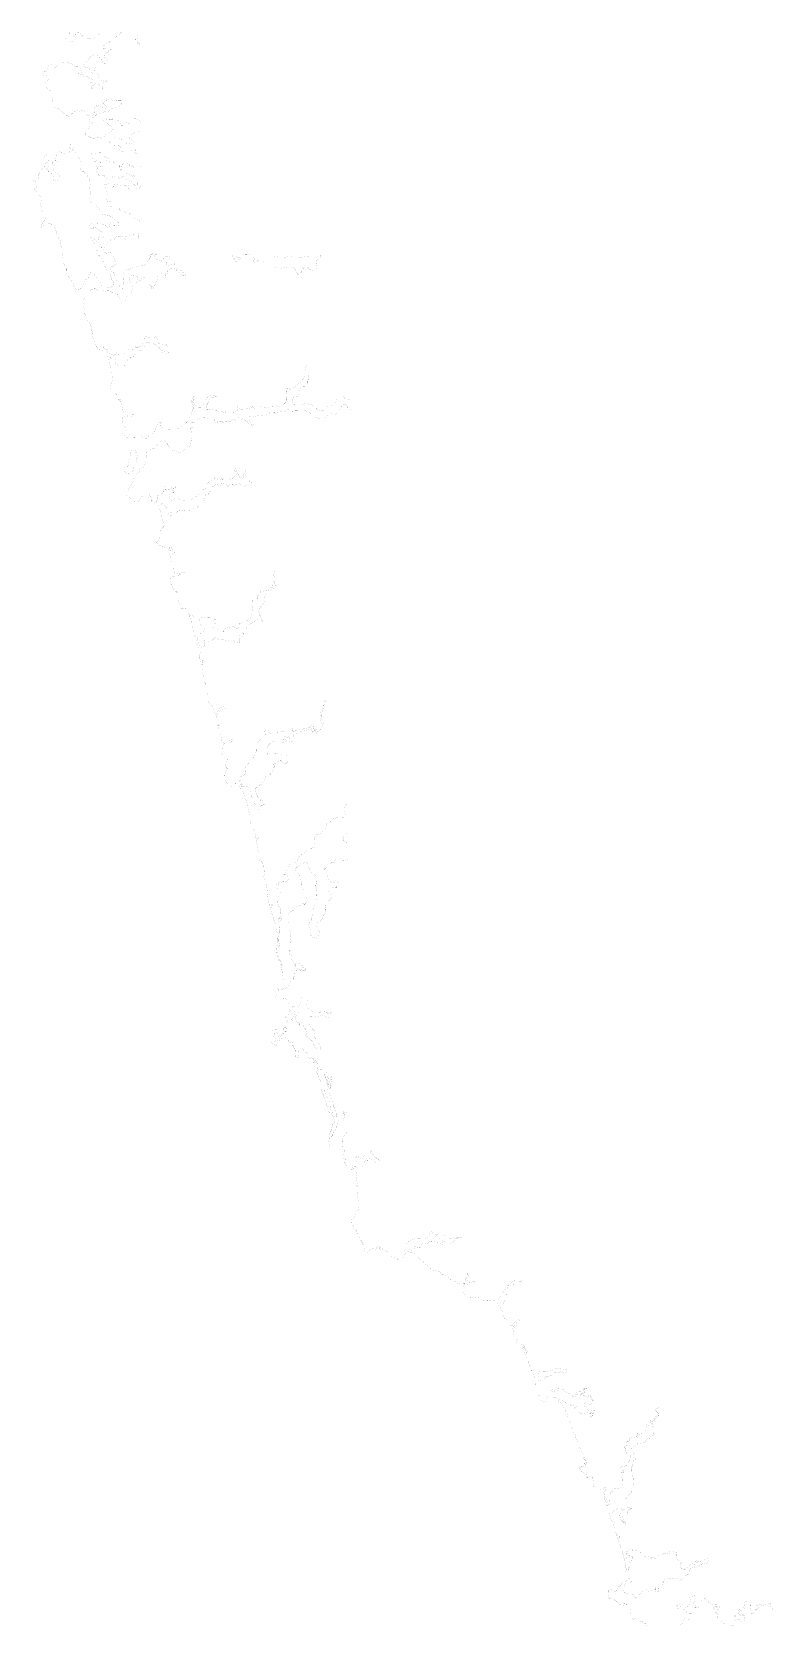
# Model space of a CAD drawing. Header units: metres. Extents: x 319816 to 366074, y 1739234 to 1838803.
import ezdxf

# ---------------------------------------------------------------- set-up
doc = ezdxf.new("R2010")
doc.units = ezdxf.units.M
doc.header["$MEASUREMENT"] = 0
doc.layers.add('HAZARDS LINE', color=1, linetype='Continuous')

msp = doc.modelspace()

# ---------------------------------------------------------------- linework, layer by layer
at = {"layer": 'HAZARDS LINE', "lineweight": 18, "const_width": 3}
for points in [[(325401, 1838775), (325397, 1838775), (325393, 1838767), (325381, 1838763), (325377, 1838759), (325373, 1838755), (325373, 1838751), (325369, 1838751), (325365, 1838743), (325365, 1838739), (325361, 1838735), (325344, 1838723), (325336, 1838711), (325328, 1838703), (325324, 1838695), (325316, 1838687), (325316, 1838663), (325312, 1838659), (325312, 1838655), (325308, 1838647), (325303, 1838643), (325299, 1838635), (325295, 1838631), (325291, 1838627), (325287, 1838623), (325283, 1838619), (325275, 1838611), (325239, 1838611), (325235, 1838607), (325231, 1838607), (325227, 1838603), (325223, 1838603), (325210, 1838595), (325206, 1838595), (325202, 1838591), (325198, 1838587), (325190, 1838579), (325186, 1838575), (325182, 1838567), (325178, 1838563), (325170, 1838559), (325170, 1838555), (325166, 1838555), (325162, 1838551), (325158, 1838547), (325149, 1838547), (325145, 1838543), (325137, 1838543), (325117, 1838535), (325113, 1838535), (325109, 1838531), (325093, 1838528), (325089, 1838524), (325085, 1838520), (325077, 1838516), (325073, 1838516), (325069, 1838512), (325064, 1838504), (325060, 1838500), (325056, 1838492), (325048, 1838484), (325044, 1838472), (325040, 1838464), (325032, 1838447), (325028, 1838439), (325028, 1838435), (325024, 1838431), (325019, 1838427), (325011, 1838415), (325007, 1838411), (325003, 1838403), (324991, 1838383), (324975, 1838363), (324971, 1838355), (324966, 1838351), (324962, 1838343), (324958, 1838327), (324954, 1838319), (324950, 1838315), (324946, 1838307), (324938, 1838299), (324841, 1838300), (324837, 1838296), (324825, 1838296), (324821, 1838292), (324817, 1838292), (324813, 1838288), (324809, 1838284), (324792, 1838276), (324784, 1838272), (324780, 1838268), (324776, 1838264), (324764, 1838252), (324764, 1838248), (324756, 1838244), (324752, 1838240), (324744, 1838236), (324736, 1838232), (324723, 1838220), (324695, 1838196), (324687, 1838192), (324683, 1838184), (324667, 1838176), (324663, 1838172), (324630, 1838156), (324626, 1838157), (324618, 1838153), (324614, 1838149), (324606, 1838149), (324590, 1838145), (324586, 1838145), (324582, 1838141), (324578, 1838141), (324566, 1838137), (324562, 1838133), (324557, 1838133), (324557, 1838129), (324553, 1838129), (324541, 1838121), (324541, 1838117), (324537, 1838113), (324529, 1838109), (324525, 1838109), (324521, 1838105), (324497, 1838097), (324489, 1838097), (324485, 1838093), (324477, 1838089), (324472, 1838085), (324464, 1838081), (324460, 1838077), (324456, 1838073), (324452, 1838069), (324444, 1838069), (324444, 1838065), (324440, 1838065), (324440, 1838061), (324436, 1838061), (324436, 1838057), (324432, 1838057), (324432, 1838053), (324428, 1838049), (324424, 1838045), (324424, 1838037), (324415, 1838017), (324411, 1838009), (324407, 1838005), (324403, 1837997), (324399, 1837993), (324395, 1837989), (324391, 1837989), (324391, 1837985), (324387, 1837985), (324383, 1837981), (324375, 1837977), (324367, 1837969), (324363, 1837965), (324355, 1837961), (324338, 1837941), (324334, 1837941), (324330, 1837937), (324318, 1837937), (324314, 1837933), (324298, 1837933), (324298, 1837929), (324294, 1837929), (324290, 1837925), (324290, 1837921), (324286, 1837921), (324286, 1837917), (324282, 1837913), (324277, 1837905), (324273, 1837901), (324273, 1837893), (324269, 1837889), (324269, 1837833), (324265, 1837833), (324257, 1837825), (324257, 1837821), (324253, 1837821), (324252, 1837809), (324256, 1837805), (324256, 1837801), (324260, 1837797), (324260, 1837789), (324264, 1837789), (324264, 1837781), (324268, 1837776), (324272, 1837768), (324280, 1837760), (324284, 1837756), (324288, 1837752), (324304, 1837744), (324320, 1837740), (324345, 1837744), (324357, 1837744), (324373, 1837751), (324385, 1837759), (324393, 1837771), (324405, 1837787), (324422, 1837807), (324442, 1837819), (324458, 1837831), (324474, 1837839), (324495, 1837843), (324571, 1837843), (324575, 1837847), (324583, 1837846), (324591, 1837850), (324604, 1837854), (324612, 1837858), (324716, 1837857), (324725, 1837861), (324745, 1837861), (324757, 1837865), (324769, 1837869), (324773, 1837869), (324777, 1837873), (324809, 1837873), (324813, 1837877), (324821, 1837877), (324821, 1837881), (324834, 1837885), (324842, 1837889), (324842, 1837893), (324858, 1837897), (324866, 1837901), (324870, 1837905), (324874, 1837909), (324886, 1837908), (324894, 1837912), (324906, 1837912), (324910, 1837916), (324919, 1837920), (324931, 1837920), (324935, 1837924), (324963, 1837924), (324971, 1837928), (325007, 1837928), (325011, 1837924), (325015, 1837919), (325015, 1837915), (325019, 1837911), (325023, 1837895), (325027, 1837891), (325027, 1837887), (325031, 1837879), (325031, 1837847), (325027, 1837839), (325031, 1837835), (325031, 1837827), (325035, 1837823), (325035, 1837818), (325039, 1837814), (325039, 1837810), (325047, 1837806), (325051, 1837802), (325063, 1837794), (325062, 1837782), (325058, 1837778), (325050, 1837774), (325042, 1837774), (325030, 1837766), (325022, 1837762), (325010, 1837758), (324970, 1837750), (324953, 1837751), (324933, 1837747), (324921, 1837747), (324917, 1837743), (324913, 1837735), (324909, 1837731), (324905, 1837727), (324901, 1837727), (324901, 1837723), (324897, 1837719), (324893, 1837719), (324876, 1837711), (324864, 1837703), (324860, 1837699), (324856, 1837699), (324852, 1837695), (324844, 1837691), (324840, 1837687), (324828, 1837687), (324824, 1837691), (324816, 1837691), (324812, 1837695), (324804, 1837695), (324792, 1837700), (324776, 1837700), (324768, 1837704), (324715, 1837704), (324711, 1837700), (324699, 1837696), (324659, 1837697), (324651, 1837693), (324647, 1837693), (324638, 1837689), (324634, 1837685), (324630, 1837685), (324626, 1837681), (324622, 1837677), (324622, 1837640), (324618, 1837632), (324618, 1837624), (324614, 1837616), (324610, 1837608), (324601, 1837592), (324601, 1837584), (324597, 1837580), (324593, 1837576), (324593, 1837572), (324589, 1837568), (324585, 1837564), (324577, 1837556), (324577, 1837552), (324569, 1837552), (324565, 1837544), (324557, 1837540), (324552, 1837532), (324548, 1837532), (324548, 1837528), (324544, 1837528), (324544, 1837524), (324540, 1837524), (324536, 1837520), (324524, 1837516), (324516, 1837516), (324516, 1837512), (324508, 1837512), (324508, 1837508), (324500, 1837508), (324500, 1837504), (324496, 1837500), (324492, 1837496), (324488, 1837496), (324484, 1837488), (324480, 1837488), (324480, 1837484), (324475, 1837480), (324471, 1837476), (324463, 1837468), (324459, 1837468), (324459, 1837464), (324455, 1837464), (324451, 1837460), (324447, 1837461), (324447, 1837456), (324439, 1837457), (324435, 1837453), (324427, 1837453), (324427, 1837449), (324419, 1837449), (324419, 1837445), (324415, 1837445), (324415, 1837441), (324411, 1837441), (324411, 1837437), (324402, 1837429), (324402, 1837425), (324394, 1837413), (324394, 1837409), (324390, 1837405), (324382, 1837397), (324382, 1837393), (324378, 1837393), (324378, 1837356), (324374, 1837348), (324374, 1837340), (324369, 1837332), (324369, 1837308), (324365, 1837304), (324365, 1837288), (324361, 1837288), (324361, 1837276), (324357, 1837276), (324357, 1837272), (324349, 1837260), (324345, 1837252), (324345, 1837248), (324341, 1837248), (324332, 1837244), (324332, 1837240), (324328, 1837240), (324328, 1837220), (324332, 1837216), (324332, 1837212), (324336, 1837211), (324340, 1837207), (324344, 1837203), (324348, 1837203), (324348, 1837199), (324356, 1837199), (324356, 1837195), (324364, 1837195), (324364, 1837199), (324380, 1837207), (324389, 1837211), (324405, 1837211), (324409, 1837207), (324413, 1837207), (324421, 1837203), (324429, 1837199), (324433, 1837195), (324437, 1837195), (324441, 1837190), (324445, 1837190), (324449, 1837186), (324453, 1837186), (324457, 1837182), (324461, 1837178), (324465, 1837178), (324469, 1837174), (324469, 1837170), (324473, 1837166), (324477, 1837158), (324481, 1837154), (324489, 1837146), (324489, 1837142), (324497, 1837138), (324505, 1837129), (324513, 1837125), (324517, 1837121), (324521, 1837117), (324521, 1837113), (324525, 1837109), (324529, 1837101), (324529, 1837097), (324533, 1837093), (324537, 1837077), (324537, 1837073), (324564, 1837020), (324576, 1837000), (324584, 1836980), (324584, 1836959), (324572, 1836935), (324535, 1836907), (324405, 1836824), (324365, 1836808), (324337, 1836808), (324309, 1836813), (324277, 1836825), (324260, 1836833), (324236, 1836853), (324236, 1836858), (324232, 1836858), (324233, 1836866), (324229, 1836870), (324229, 1836882), (324225, 1836890), (324225, 1836942), (324221, 1836950), (324221, 1836971), (324217, 1836975), (324217, 1836979), (324213, 1836983), (324213, 1836987), (324209, 1836991), (324205, 1836999), (324201, 1837003), (324201, 1837007), (324197, 1837007), (324197, 1837015), (324193, 1837019), (324189, 1837023), (324190, 1837031), (324186, 1837039), (324178, 1837047), (324174, 1837056), (324170, 1837060), (324170, 1837064), (324166, 1837068), (324166, 1837072), (324162, 1837076), (324158, 1837080), (324154, 1837084), (324150, 1837084), (324150, 1837088), (324146, 1837092), (324142, 1837096), (324138, 1837104), (324134, 1837108), (324130, 1837116), (324086, 1837145), (324046, 1837174), (324030, 1837186), (324026, 1837198), (324018, 1837218), (324006, 1837238), (323998, 1837247), (323978, 1837247), (323966, 1837251), (323962, 1837255), (323918, 1837320), (323886, 1837356), (323862, 1837381), (323858, 1837385), (323850, 1837393), (323846, 1837397), (323842, 1837397), (323834, 1837405), (323834, 1837409), (323830, 1837409), (323830, 1837413), (323826, 1837417), (323826, 1837421), (323822, 1837421), (323818, 1837425), (323794, 1837426), (323790, 1837422), (323778, 1837422), (323774, 1837426), (323737, 1837426), (323721, 1837422), (323701, 1837418), (323673, 1837407), (323616, 1837371), (323600, 1837363), (323559, 1837335), (323543, 1837323), (323535, 1837315), (323531, 1837311), (323527, 1837303), (323502, 1837275), (323486, 1837259), (323478, 1837247), (323474, 1837243), (323473, 1837211), (323469, 1837199), (323465, 1837186), (323457, 1837178), (323449, 1837162), (323437, 1837154), (323417, 1837151), (323388, 1837139), (323368, 1837127), (323340, 1837107), (323303, 1837079), (323299, 1837075), (323295, 1837071), (323291, 1837071), (323283, 1837063), (323275, 1837059), (323271, 1837055), (323263, 1837047), (323258, 1837043), (323258, 1837039), (323254, 1837035), (323254, 1837031), (323250, 1837031), (323250, 1837011), (323242, 1837003), (323242, 1836995), (323238, 1836991), (323238, 1836983), (323234, 1836979), (323234, 1836967), (323234, 1836959), (323233, 1836947), (323225, 1836939), (323217, 1836922), (323205, 1836910), (323173, 1836895), (323152, 1836883), (323136, 1836875), (323124, 1836867), (323120, 1836859), (323112, 1836847), (323108, 1836839), (323104, 1836835), (323095, 1836831), (323087, 1836831), (323083, 1836823), (323075, 1836815), (323067, 1836795), (323059, 1836767), (323050, 1836755), (323042, 1836738), (323038, 1836730), (323030, 1836726), (323018, 1836723), (323010, 1836715), (323010, 1836710), (323010, 1836702), (323010, 1836690), (323018, 1836674), (323025, 1836658), (323025, 1836654), (323033, 1836646), (323058, 1836633), (323066, 1836629), (323074, 1836625), (323078, 1836621), (323086, 1836617), (323090, 1836617), (323094, 1836617), (323098, 1836613), (323110, 1836609), (323114, 1836605), (323122, 1836605), (323126, 1836601), (323130, 1836601), (323138, 1836601), (323146, 1836596), (323150, 1836596), (323154, 1836596), (323158, 1836596), (323166, 1836592), (323170, 1836592), (323174, 1836592), (323178, 1836592), (323186, 1836588), (323190, 1836588), (323190, 1836584), (323198, 1836584), (323202, 1836584), (323206, 1836584), (323210, 1836584), (323214, 1836584), (323218, 1836584), (323222, 1836584), (323226, 1836584), (323230, 1836584), (323234, 1836584), (323263, 1836579), (323287, 1836575), (323319, 1836571), (323343, 1836571), (323363, 1836570), (323371, 1836570), (323375, 1836566), (323383, 1836558), (323387, 1836542), (323399, 1836502), (323407, 1836485), (323415, 1836469), (323423, 1836453), (323435, 1836445), (323455, 1836421), (323467, 1836408), (323479, 1836400), (323491, 1836392), (323499, 1836380), (323523, 1836351), (323539, 1836339), (323547, 1836323), (323551, 1836303), (323558, 1836275), (323558, 1836262), (323558, 1836250), (323558, 1836246), (323562, 1836238), (323566, 1836234), (323574, 1836222), (323582, 1836214), (323594, 1836206), (323610, 1836197), (323622, 1836193), (323646, 1836193), (323659, 1836197), (323667, 1836197), (323675, 1836205), (323687, 1836221), (323699, 1836245), (323699, 1836249), (323703, 1836257), (323703, 1836265), (323708, 1836273), (323708, 1836277), (323712, 1836293), (323716, 1836293), (323716, 1836297), (323716, 1836301), (323716, 1836309), (323716, 1836314), (323716, 1836318), (323716, 1836322), (323720, 1836326), (323720, 1836330), (323720, 1836338), (323720, 1836354), (323724, 1836354), (323724, 1836370), (323725, 1836374), (323725, 1836378), (323725, 1836382), (323725, 1836386), (323721, 1836402), (323721, 1836406), (323721, 1836410), (323721, 1836418), (323721, 1836426), (323721, 1836430), (323721, 1836438), (323725, 1836451), (323725, 1836455), (323725, 1836459), (323725, 1836467), (323725, 1836475), (323725, 1836479), (323730, 1836495), (323730, 1836499), (323730, 1836503), (323730, 1836507), (323726, 1836511), (323726, 1836515), (323726, 1836519), (323722, 1836527), (323722, 1836531), (323722, 1836535), (323722, 1836539), (323722, 1836543), (323722, 1836555), (323718, 1836559), (323718, 1836572), (323718, 1836580), (323714, 1836600), (323714, 1836604), (323710, 1836608), (323710, 1836616), (323710, 1836620), (323710, 1836624), (323715, 1836624), (323723, 1836616), (323731, 1836616), (323739, 1836608), (323743, 1836608), (323747, 1836604), (323759, 1836595), (323763, 1836591), (323771, 1836587), (323783, 1836579), (323783, 1836575), (323787, 1836575), (323791, 1836575), (323791, 1836571), (323799, 1836567), (323803, 1836563), (323811, 1836555), (323819, 1836551), (323823, 1836551), (323827, 1836550), (323827, 1836546), (323831, 1836546), (323835, 1836546), (323839, 1836546), (323843, 1836546), (323847, 1836546), (323851, 1836542), (323855, 1836542), (323859, 1836546), (323863, 1836546), (323867, 1836546), (323875, 1836546), (323879, 1836546), (323887, 1836550), (323891, 1836550), (323895, 1836550), (323903, 1836550), (323903, 1836546), (323899, 1836542), (323895, 1836534), (323891, 1836530), (323887, 1836530), (323887, 1836526), (323883, 1836522), (323883, 1836510), (323875, 1836498), (323875, 1836494), (323875, 1836490), (323875, 1836486), (323879, 1836482), (323879, 1836477), (323883, 1836473), (323887, 1836469), (323891, 1836469), (323895, 1836465), (323899, 1836465), (323899, 1836461), (323903, 1836461), (323903, 1836457), (323907, 1836449), (323911, 1836441), (323915, 1836441), (323919, 1836437), (323923, 1836429), (323927, 1836429), (323931, 1836425), (323935, 1836421), (323939, 1836421), (323943, 1836416), (323947, 1836412), (323955, 1836408), (323959, 1836408), (323967, 1836404), (323971, 1836404), (323975, 1836404), (323975, 1836400), (323979, 1836400), (323987, 1836392), (323991, 1836392), (323991, 1836388), (323995, 1836388), (324007, 1836380), (324019, 1836384), (324043, 1836387), (324055, 1836387), (324059, 1836387), (324067, 1836383), (324071, 1836383), (324075, 1836383), (324083, 1836383), (324091, 1836379), (324099, 1836379), (324099, 1836375), (324095, 1836375), (324091, 1836375), (324091, 1836371), (324087, 1836371), (324083, 1836371), (324071, 1836367), (324067, 1836363), (324063, 1836363), (324055, 1836359), (324051, 1836355), (324043, 1836355), (324039, 1836351), (324039, 1836347), (324035, 1836347), (324031, 1836343), (324027, 1836339), (324022, 1836335), (324018, 1836331), (324014, 1836331), (324010, 1836331), (324010, 1836327), (324002, 1836323), (323994, 1836323), (323986, 1836319), (323974, 1836311), (323970, 1836311), (323966, 1836307), (323962, 1836307), (323962, 1836303), (323958, 1836299), (323954, 1836295), (323954, 1836291), (323950, 1836291), (323950, 1836287), (323950, 1836283), (323945, 1836279), (323945, 1836275), (323945, 1836271), (323941, 1836263), (323941, 1836259), (323941, 1836255), (323937, 1836251), (323937, 1836247), (323937, 1836243), (323937, 1836239), (323937, 1836235), (323933, 1836231), (323929, 1836223), (323929, 1836219), (323929, 1836215), (323929, 1836211), (323929, 1836207), (323929, 1836203), (323929, 1836199), (323929, 1836195), (323929, 1836191), (323933, 1836187), (323933, 1836179), (323936, 1836171), (323936, 1836167), (323936, 1836158), (323936, 1836150), (323936, 1836146), (323936, 1836142), (323940, 1836134), (323940, 1836130), (323940, 1836126), (323940, 1836122), (323944, 1836118), (323960, 1836074), (323972, 1836049), (323980, 1836025), (323991, 1835985), (323991, 1835981), (323995, 1835973), (323999, 1835964), (323995, 1835956), (323995, 1835948), (323995, 1835944), (323995, 1835940), (323999, 1835940), (323999, 1835936), (323999, 1835932), (323999, 1835924), (323999, 1835920), (323999, 1835916), (323999, 1835912), (323999, 1835908), (323999, 1835904), (323999, 1835896), (323999, 1835892), (323999, 1835888), (323999, 1835884), (323999, 1835880), (323999, 1835876), (323998, 1835872), (323998, 1835868), (323998, 1835839), (324002, 1835819), (324010, 1835791), (324018, 1835775), (324022, 1835767), (324034, 1835750), (324046, 1835742), (324070, 1835726), (324070, 1835722), (324074, 1835722), (324078, 1835722), (324082, 1835718), (324086, 1835718), (324094, 1835714), (324098, 1835714), (324102, 1835714), (324106, 1835714), (324110, 1835714), (324114, 1835709), (324118, 1835709), (324122, 1835713), (324126, 1835713), (324130, 1835713), (324134, 1835713), (324138, 1835717), (324142, 1835717), (324146, 1835717), (324146, 1835721), (324150, 1835721), (324150, 1835725), (324155, 1835729), (324155, 1835733), (324155, 1835737), (324155, 1835753), (324155, 1835758), (324155, 1835762), (324159, 1835762), (324159, 1835766), (324159, 1835770), (324163, 1835774), (324167, 1835778), (324171, 1835782), (324175, 1835782), (324175, 1835786), (324179, 1835786), (324183, 1835785), (324187, 1835785), (324195, 1835785), (324199, 1835785), (324207, 1835785), (324215, 1835785), (324219, 1835785), (324223, 1835781), (324228, 1835781), (324232, 1835781), (324236, 1835781), (324240, 1835777), (324244, 1835777), (324248, 1835773), (324252, 1835773), (324256, 1835773), (324260, 1835769), (324264, 1835769), (324268, 1835765), (324272, 1835765), (324272, 1835761), (324276, 1835761), (324284, 1835756), (324288, 1835752), (324292, 1835752), (324296, 1835748), (324300, 1835748), (324304, 1835748), (324308, 1835744), (324316, 1835744), (324320, 1835744), (324324, 1835744), (324328, 1835744), (324332, 1835740), (324336, 1835740), (324340, 1835740), (324344, 1835744), (324352, 1835744), (324356, 1835744), (324360, 1835748), (324364, 1835748), (324368, 1835748), (324376, 1835752), (324380, 1835752), (324380, 1835756), (324385, 1835756), (324389, 1835756), (324393, 1835760), (324397, 1835760), (324401, 1835759), (324405, 1835759), (324409, 1835759), (324417, 1835759), (324421, 1835763), (324425, 1835763), (324429, 1835763), (324433, 1835763), (324437, 1835763), (324445, 1835763), (324449, 1835767), (324461, 1835771), (324469, 1835775), (324473, 1835775), (324477, 1835775), (324481, 1835775), (324489, 1835775), (324498, 1835771), (324526, 1835767), (324530, 1835766), (324534, 1835762), (324534, 1835758), (324534, 1835750), (324530, 1835746), (324530, 1835742), (324521, 1835738), (324489, 1835731), (324485, 1835731), (324477, 1835731), (324473, 1835731), (324469, 1835731), (324465, 1835731), (324461, 1835727), (324453, 1835727), (324445, 1835723), (324441, 1835719), (324437, 1835715), (324416, 1835707), (324408, 1835703), (324404, 1835699), (324396, 1835699), (324388, 1835695), (324384, 1835695), (324380, 1835691), (324376, 1835691), (324372, 1835691), (324368, 1835687), (324364, 1835687), (324360, 1835683), (324356, 1835683), (324352, 1835679), (324348, 1835679), (324348, 1835675), (324344, 1835675), (324339, 1835671), (324335, 1835671), (324331, 1835667), (324327, 1835667), (324323, 1835663), (324319, 1835663), (324311, 1835663), (324307, 1835664), (324303, 1835664), (324299, 1835664), (324295, 1835660), (324291, 1835660), (324291, 1835656), (324291, 1835652), (324287, 1835652), (324287, 1835648), (324283, 1835644), (324283, 1835640), (324283, 1835635), (324279, 1835631), (324279, 1835627), (324275, 1835627), (324275, 1835623), (324270, 1835619), (324270, 1835615), (324270, 1835611), (324266, 1835611), (324266, 1835607), (324266, 1835603), (324266, 1835599), (324266, 1835595), (324266, 1835591), (324262, 1835587), (324262, 1835583), (324262, 1835579), (324262, 1835575), (324262, 1835571), (324262, 1835567), (324262, 1835563), (324262, 1835559), (324262, 1835555), (324262, 1835551), (324258, 1835547), (324258, 1835543), (324258, 1835539), (324258, 1835531), (324258, 1835527), (324254, 1835523), (324254, 1835519), (324254, 1835515), (324253, 1835511), (324253, 1835507), (324257, 1835507), (324257, 1835503), (324257, 1835499), (324257, 1835495), (324257, 1835491), (324257, 1835487), (324257, 1835482), (324257, 1835478), (324253, 1835479), (324253, 1835474), (324253, 1835466), (324253, 1835462), (324253, 1835458), (324253, 1835454), (324253, 1835450), (324253, 1835446), (324253, 1835442), (324253, 1835438), (324253, 1835434), (324253, 1835430), (324253, 1835426), (324249, 1835422), (324249, 1835418), (324249, 1835414), (324249, 1835410), (324245, 1835406), (324245, 1835402), (324244, 1835398), (324244, 1835394), (324240, 1835386), (324240, 1835382), (324240, 1835378), (324240, 1835374), (324240, 1835370), (324240, 1835362), (324240, 1835358), (324240, 1835354), (324240, 1835350), (324240, 1835346), (324240, 1835342), (324244, 1835341), (324244, 1835337), (324244, 1835333), (324244, 1835329), (324248, 1835329), (324248, 1835325), (324248, 1835321), (324252, 1835321), (324260, 1835285), (324260, 1835273), (324259, 1835265), (324255, 1835257), (324251, 1835253), (324247, 1835253), (324243, 1835253), (324223, 1835265), (324219, 1835269), (324219, 1835273), (324215, 1835273), (324215, 1835277), (324211, 1835277), (324211, 1835281), (324207, 1835285), (324203, 1835285), (324199, 1835289), (324195, 1835294), (324191, 1835294), (324187, 1835298), (324183, 1835298), (324179, 1835298), (324175, 1835298), (324163, 1835302), (324151, 1835306), (324143, 1835306), (324139, 1835306), (324135, 1835306), (324131, 1835306), (324127, 1835306), (324123, 1835306), (324123, 1835302), (324119, 1835302), (324115, 1835302), (324115, 1835306), (324115, 1835310), (324115, 1835314), (324119, 1835318), (324119, 1835322), (324119, 1835326), (324123, 1835334), (324127, 1835338), (324131, 1835342), (324131, 1835346), (324135, 1835354), (324135, 1835359), (324131, 1835363), (324131, 1835367), (324127, 1835371), (324127, 1835375), (324123, 1835379), (324119, 1835387), (324115, 1835387), (324115, 1835391), (324111, 1835391), (324111, 1835395), (324107, 1835395), (324107, 1835399), (324103, 1835399), (324103, 1835403), (324099, 1835403), (324099, 1835407), (324095, 1835407), (324091, 1835411), (324087, 1835415), (324083, 1835419), (324083, 1835423), (324079, 1835428), (324075, 1835432), (324067, 1835436), (324063, 1835444), (324059, 1835448), (324055, 1835452), (324047, 1835456), (324039, 1835464), (324031, 1835468), (324027, 1835472), (324019, 1835476), (324015, 1835476), (324011, 1835481), (324007, 1835481), (324007, 1835485), (324003, 1835485), (323999, 1835489), (323995, 1835489), (323995, 1835493), (323991, 1835493), (323991, 1835497), (323987, 1835497), (323987, 1835501), (323983, 1835501), (323983, 1835505), (323979, 1835509), (323975, 1835509), (323971, 1835513), (323971, 1835517), (323967, 1835517), (323963, 1835521), (323959, 1835521), (323959, 1835525), (323955, 1835525), (323951, 1835529), (323947, 1835529), (323947, 1835533), (323943, 1835533), (323939, 1835538), (323935, 1835542), (323931, 1835542), (323931, 1835546), (323927, 1835546), (323923, 1835550), (323919, 1835550), (323919, 1835554), (323915, 1835554), (323895, 1835562), (323863, 1835566), (323839, 1835571), (323831, 1835571), (323815, 1835571), (323806, 1835567), (323790, 1835559), (323778, 1835555), (323770, 1835551), (323766, 1835551), (323762, 1835551), (323762, 1835547), (323758, 1835547), (323754, 1835547), (323750, 1835543), (323746, 1835539), (323742, 1835535), (323742, 1835531), (323738, 1835527), (323734, 1835527), (323734, 1835523), (323729, 1835519), (323729, 1835515), (323729, 1835511), (323725, 1835511), (323721, 1835507), (323717, 1835503), (323713, 1835499), (323713, 1835495), (323709, 1835491), (323705, 1835487), (323705, 1835483), (323701, 1835479), (323697, 1835475), (323697, 1835471), (323693, 1835471), (323689, 1835467), (323689, 1835463), (323685, 1835459), (323681, 1835459), (323681, 1835455), (323677, 1835451), (323676, 1835447), (323676, 1835443), (323660, 1835407), (323656, 1835391), (323648, 1835383), (323623, 1835363), (323619, 1835359), (323615, 1835359), (323611, 1835355), (323607, 1835351), (323603, 1835347), (323599, 1835343), (323599, 1835339), (323595, 1835339), (323595, 1835335), (323591, 1835331), (323591, 1835327), (323591, 1835323), (323587, 1835319), (323587, 1835315), (323583, 1835307), (323583, 1835303), (323579, 1835299), (323578, 1835295), (323582, 1835291), (323582, 1835287), (323582, 1835283), (323582, 1835278), (323582, 1835274), (323578, 1835274), (323578, 1835270), (323578, 1835266), (323578, 1835262), (323574, 1835258), (323574, 1835254), (323574, 1835250), (323574, 1835246), (323570, 1835246), (323570, 1835242), (323566, 1835242), (323566, 1835238), (323566, 1835234), (323558, 1835222), (323558, 1835218), (323554, 1835214), (323550, 1835214), (323546, 1835210), (323541, 1835210), (323541, 1835206), (323541, 1835198), (323537, 1835198), (323537, 1835194), (323533, 1835194), (323533, 1835198), (323533, 1835202), (323533, 1835206), (323533, 1835210), (323533, 1835214), (323533, 1835218), (323538, 1835218), (323538, 1835222), (323538, 1835226), (323538, 1835230), (323538, 1835239), (323538, 1835243), (323538, 1835247), (323538, 1835255), (323538, 1835259), (323538, 1835263), (323538, 1835267), (323534, 1835267), (323534, 1835271), (323530, 1835275), (323530, 1835279), (323530, 1835283), (323530, 1835287), (323526, 1835287), (323526, 1835291), (323522, 1835291), (323518, 1835291), (323518, 1835295), (323518, 1835299), (323518, 1835303), (323522, 1835303), (323522, 1835307), (323522, 1835311), (323522, 1835319), (323522, 1835323), (323526, 1835323), (323526, 1835327), (323526, 1835331), (323526, 1835335), (323530, 1835335), (323530, 1835339), (323530, 1835343), (323531, 1835347), (323535, 1835347), (323535, 1835351), (323535, 1835355), (323539, 1835363), (323543, 1835376), (323543, 1835380), (323547, 1835384), (323551, 1835400), (323555, 1835400), (323555, 1835408), (323559, 1835416), (323563, 1835420), (323563, 1835424), (323567, 1835428), (323572, 1835428), (323572, 1835432), (323576, 1835432), (323580, 1835436), (323580, 1835440), (323584, 1835444), (323584, 1835448), (323584, 1835452), (323584, 1835456), (323584, 1835460), (323584, 1835464), (323584, 1835468), (323584, 1835472), (323584, 1835476), (323588, 1835480), (323588, 1835484), (323588, 1835488), (323588, 1835492), (323588, 1835496), (323588, 1835504), (323588, 1835508), (323588, 1835512), (323588, 1835516), (323588, 1835524), (323588, 1835528), (323589, 1835532), (323589, 1835536), (323589, 1835540), (323589, 1835545), (323589, 1835549), (323589, 1835553), (323589, 1835557), (323589, 1835561), (323589, 1835565), (323585, 1835565), (323585, 1835569), (323585, 1835573), (323581, 1835577), (323581, 1835581), (323577, 1835581), (323577, 1835585), (323573, 1835589), (323573, 1835593), (323569, 1835593), (323569, 1835597), (323565, 1835601), (323565, 1835605), (323561, 1835605), (323557, 1835609), (323553, 1835613), (323553, 1835617), (323549, 1835617), (323545, 1835621), (323541, 1835622), (323537, 1835622), (323537, 1835626), (323533, 1835626), (323529, 1835626), (323525, 1835630), (323521, 1835630), (323517, 1835630), (323513, 1835634), (323509, 1835634), (323505, 1835634), (323505, 1835638), (323501, 1835638), (323497, 1835642), (323493, 1835642), (323493, 1835646), (323489, 1835646), (323493, 1835646), (323493, 1835650), (323497, 1835650), (323497, 1835654), (323501, 1835654), (323505, 1835654), (323509, 1835658), (323513, 1835658), (323517, 1835658), (323517, 1835662), (323521, 1835662), (323525, 1835666), (323529, 1835666), (323529, 1835670), (323533, 1835674), (323537, 1835678), (323541, 1835682), (323545, 1835686), (323549, 1835686), (323554, 1835690), (323554, 1835694), (323558, 1835698), (323558, 1835702), (323562, 1835702), (323562, 1835706), (323566, 1835710), (323566, 1835714), (323566, 1835718), (323566, 1835722), (323570, 1835722), (323570, 1835726), (323570, 1835730), (323570, 1835734), (323570, 1835738), (323570, 1835742), (323574, 1835746), (323574, 1835754), (323574, 1835758), (323574, 1835762), (323574, 1835766), (323578, 1835770), (323578, 1835774), (323578, 1835778), (323579, 1835782), (323579, 1835787), (323583, 1835786), (323583, 1835791), (323583, 1835795), (323587, 1835795), (323591, 1835798), (323591, 1835803), (323591, 1835807), (323591, 1835811), (323591, 1835815), (323591, 1835819), (323591, 1835823), (323587, 1835827), (323587, 1835831), (323587, 1835835), (323583, 1835839), (323583, 1835843), (323579, 1835847), (323579, 1835851), (323575, 1835851), (323547, 1835875), (323535, 1835892), (323523, 1835900), (323507, 1835904), (323483, 1835912), (323479, 1835912), (323475, 1835908), (323438, 1835893), (323410, 1835885), (323398, 1835881), (323378, 1835881), (323366, 1835885), (323362, 1835885), (323354, 1835893), (323338, 1835934), (323334, 1835938), (323330, 1835942), (323330, 1835946), (323326, 1835954), (323302, 1836002), (323294, 1836011), (323286, 1836019), (323258, 1836031), (323254, 1836031), (323238, 1836043), (323234, 1836047), (323230, 1836051), (323222, 1836056), (323214, 1836060), (323210, 1836060), (323202, 1836064), (323198, 1836064), (323194, 1836068), (323190, 1836068), (323186, 1836068), (323182, 1836068), (323174, 1836064), (323121, 1836048), (323073, 1836033), (323069, 1836033), (323065, 1836033), (323057, 1836037), (323053, 1836041), (323049, 1836041), (323045, 1836041), (323045, 1836045), (323041, 1836049), (323037, 1836061), (323029, 1836077), (323029, 1836093), (323025, 1836126), (323025, 1836130), (323025, 1836134), (323025, 1836138), (323025, 1836142), (323021, 1836146), (323021, 1836150), (323017, 1836150), (323013, 1836154), (323009, 1836154), (323001, 1836154), (322993, 1836154), (322989, 1836158), (322985, 1836158), (322977, 1836162), (322969, 1836167), (322965, 1836167), (322965, 1836171), (322961, 1836171), (322957, 1836171), (322953, 1836171), (322949, 1836175), (322945, 1836175), (322941, 1836175), (322937, 1836175), (322933, 1836171), (322929, 1836171), (322925, 1836171), (322921, 1836167), (322917, 1836167), (322912, 1836163), (322908, 1836159), (322900, 1836151), (322900, 1836147), (322896, 1836147), (322892, 1836147), (322888, 1836147), (322888, 1836143), (322884, 1836147), (322880, 1836147), (322872, 1836151), (322868, 1836151), (322864, 1836155), (322860, 1836159), (322856, 1836159), (322848, 1836164), (322840, 1836164), (322832, 1836168), (322820, 1836168), (322812, 1836172), (322804, 1836176), (322796, 1836176), (322792, 1836176), (322788, 1836180), (322780, 1836180), (322776, 1836180), (322759, 1836180), (322751, 1836180), (322747, 1836180), (322739, 1836181), (322719, 1836185), (322715, 1836185), (322707, 1836185), (322703, 1836185), (322699, 1836185), (322695, 1836185), (322691, 1836185), (322687, 1836185), (322683, 1836185), (322683, 1836189), (322683, 1836193), (322687, 1836193), (322683, 1836197), (322683, 1836201), (322687, 1836201), (322691, 1836205), (322695, 1836205), (322703, 1836205), (322707, 1836209), (322719, 1836213), (322723, 1836213), (322728, 1836217), (322732, 1836217), (322740, 1836221), (322744, 1836221), (322748, 1836221), (322752, 1836225), (322760, 1836229), (322764, 1836233), (322768, 1836233), (322776, 1836241), (322784, 1836245), (322788, 1836249), (322792, 1836249), (322792, 1836253), (322800, 1836253), (322804, 1836253), (322808, 1836257), (322817, 1836257), (322821, 1836256), (322833, 1836256), (322837, 1836256), (322845, 1836256), (322853, 1836260), (322857, 1836260), (322865, 1836264), (322865, 1836268), (322873, 1836272), (322881, 1836276), (322902, 1836296), (322910, 1836312), (322914, 1836324), (322918, 1836336), (322910, 1836377), (322910, 1836381), (322910, 1836385), (322910, 1836389), (322910, 1836393), (322906, 1836397), (322906, 1836401), (322902, 1836405), (322902, 1836409), (322898, 1836409), (322894, 1836413), (322890, 1836417), (322890, 1836421), (322886, 1836421), (322886, 1836425), (322887, 1836429), (322878, 1836433), (322874, 1836437), (322870, 1836442), (322867, 1836450), (322863, 1836454), (322855, 1836462), (322847, 1836470), (322839, 1836482), (322835, 1836490), (322827, 1836498), (322823, 1836502), (322823, 1836506), (322819, 1836506), (322815, 1836519), (322803, 1836531), (322767, 1836567), (322735, 1836600), (322731, 1836604), (322715, 1836616), (322711, 1836620), (322687, 1836633), (322679, 1836637), (322667, 1836641), (322650, 1836641), (322638, 1836641), (322634, 1836641), (322630, 1836641), (322618, 1836641), (322598, 1836641), (322582, 1836637), (322574, 1836633), (322554, 1836626), (322550, 1836626), (322545, 1836626), (322541, 1836626), (322533, 1836626), (322525, 1836626), (322517, 1836626), (322505, 1836626), (322497, 1836626), (322489, 1836626), (322485, 1836626), (322481, 1836622), (322473, 1836622), (322469, 1836622), (322461, 1836622), (322449, 1836618), (322445, 1836618), (322441, 1836618), (322437, 1836623), (322433, 1836623), (322425, 1836623), (322421, 1836627), (322413, 1836631), (322409, 1836635), (322404, 1836635), (322405, 1836639), (322400, 1836639), (322396, 1836639), (322392, 1836643), (322388, 1836643), (322384, 1836643), (322380, 1836647), (322376, 1836647), (322372, 1836647), (322368, 1836647), (322368, 1836651), (322364, 1836651), (322364, 1836659), (322360, 1836659), (322360, 1836663), (322360, 1836668), (322364, 1836672), (322365, 1836680), (322373, 1836696), (322373, 1836704), (322373, 1836708), (322377, 1836712), (322377, 1836716), (322381, 1836728), (322385, 1836736), (322385, 1836740), (322385, 1836744), (322385, 1836748), (322381, 1836752), (322373, 1836756), (322369, 1836760), (322365, 1836760), (322357, 1836764), (322297, 1836789), (322241, 1836826), (322217, 1836838), (322185, 1836850), (322152, 1836863), (322116, 1836871), (322068, 1836884), (322056, 1836888), (322032, 1836904), (322004, 1836920), (321980, 1836937), (321960, 1836945), (321939, 1836945), (321915, 1836945), (321895, 1836942), (321847, 1836934), (321810, 1836926), (321790, 1836922), (321770, 1836914), (321758, 1836906), (321754, 1836898), (321754, 1836890), (321753, 1836882), (321749, 1836878), (321741, 1836874), (321725, 1836870), (321701, 1836867), (321640, 1836867), (321588, 1836867), (321556, 1836868), (321536, 1836864), (321519, 1836856), (321499, 1836840), (321483, 1836824), (321463, 1836804), (321434, 1836768), (321401, 1836720), (321397, 1836716), (321397, 1836712), (321393, 1836708), (321389, 1836688), (321385, 1836684), (321381, 1836676), (321381, 1836672), (321377, 1836664), (321373, 1836660), (321373, 1836652), (321373, 1836648), (321373, 1836643), (321373, 1836639), (321373, 1836635), (321368, 1836631), (321368, 1836627), (321368, 1836623), (321364, 1836619), (321364, 1836615), (321360, 1836615), (321360, 1836611), (321356, 1836611), (321352, 1836611), (321344, 1836603), (321340, 1836603), (321336, 1836603), (321332, 1836604), (321320, 1836600), (321316, 1836600), (321312, 1836600), (321308, 1836600), (321304, 1836596), (321296, 1836596), (321292, 1836592), (321287, 1836592), (321283, 1836592), (321279, 1836588), (321275, 1836584), (321271, 1836584), (321267, 1836584), (321263, 1836580), (321259, 1836580), (321255, 1836580), (321251, 1836580), (321247, 1836580), (321235, 1836584), (321231, 1836584), (321227, 1836584), (321223, 1836584), (321219, 1836584), (321215, 1836588), (321211, 1836588), (321207, 1836592), (321203, 1836597), (321199, 1836605), (321199, 1836609), (321191, 1836637), (321187, 1836637), (321187, 1836641), (321183, 1836649), (321183, 1836653), (321179, 1836657), (321171, 1836673), (321163, 1836698), (321155, 1836710), (321151, 1836714), (321111, 1836746), (321079, 1836775), (321059, 1836787), (321039, 1836799), (321027, 1836804), (320983, 1836812), (320959, 1836820), (320939, 1836816), (320910, 1836813), (320886, 1836809), (320866, 1836801), (320858, 1836797), (320858, 1836789), (320862, 1836769), (320861, 1836745), (320861, 1836728), (320857, 1836716), (320853, 1836704), (320849, 1836688), (320845, 1836664), (320841, 1836652), (320836, 1836640), (320828, 1836628), (320820, 1836624), (320808, 1836616), (320788, 1836612), (320776, 1836604), (320768, 1836596), (320759, 1836588), (320759, 1836580), (320759, 1836568), (320763, 1836540), (320775, 1836499), (320779, 1836467), (320778, 1836455), (320774, 1836443), (320770, 1836431), (320762, 1836419), (320754, 1836411), (320746, 1836411), (320730, 1836403), (320705, 1836383), (320681, 1836359), (320661, 1836347), (320653, 1836343), (320620, 1836335), (320612, 1836335), (320608, 1836331), (320600, 1836327), (320588, 1836315), (320567, 1836287), (320555, 1836271), (320547, 1836243), (320534, 1836207), (320526, 1836179), (320526, 1836143), (320526, 1836114), (320530, 1836098), (320542, 1836090), (320554, 1836082), (320582, 1836074), (320614, 1836069), (320646, 1836069), (320666, 1836069), (320691, 1836065), (320715, 1836056), (320735, 1836048), (320747, 1836036), (320751, 1836032), (320751, 1836024), (320751, 1836012), (320746, 1836000), (320738, 1835988), (320730, 1835976), (320730, 1835967), (320730, 1835959), (320742, 1835947), (320770, 1835923), (320822, 1835878), (320830, 1835866), (320834, 1835858), (320830, 1835846), (320826, 1835826), (320821, 1835818), (320813, 1835814), (320797, 1835802), (320781, 1835794), (320761, 1835786), (320749, 1835778), (320736, 1835770), (320728, 1835754), (320708, 1835722), (320695, 1835694), (320687, 1835665), (320675, 1835641), (320658, 1835601), (320658, 1835585), (320658, 1835565), (320662, 1835545), (320670, 1835533), (320682, 1835512), (320690, 1835500), (320718, 1835488), (320746, 1835471), (320762, 1835459), (320766, 1835447), (320766, 1835435), (320766, 1835427), (320758, 1835419), (320737, 1835399), (320725, 1835387), (320713, 1835375), (320713, 1835371), (320709, 1835351), (320713, 1835335), (320733, 1835298), (320752, 1835266), (320772, 1835245), (320788, 1835233), (320820, 1835209), (320844, 1835192), (320869, 1835184), (320885, 1835176), (320905, 1835168), (320921, 1835151), (320941, 1835139), (320969, 1835127), (320993, 1835123), (321009, 1835118), (321017, 1835110), (321025, 1835094), (321045, 1835058), (321053, 1835046), (321057, 1835033), (321057, 1835001), (321056, 1834973), (321060, 1834961), (321068, 1834949), (321076, 1834932), (321084, 1834916), (321088, 1834904), (321092, 1834876), (321092, 1834856), (321096, 1834844), (321104, 1834831), (321107, 1834823), (321107, 1834811), (321107, 1834803), (321107, 1834787), (321099, 1834775), (321095, 1834763), (321091, 1834755), (321095, 1834739), (321095, 1834731), (321102, 1834698), (321110, 1834678), (321122, 1834650), (321130, 1834634), (321134, 1834622), (321130, 1834605), (321126, 1834585), (321109, 1834545), (321097, 1834505), (321089, 1834493), (321080, 1834453), (321072, 1834420), (321068, 1834404), (321059, 1834376), (321055, 1834360), (321055, 1834348), (321055, 1834336), (321059, 1834320), (321063, 1834304), (321067, 1834283), (321071, 1834275), (321083, 1834263), (321119, 1834239), (321135, 1834226), (321143, 1834214), (321163, 1834190), (321179, 1834166), (321190, 1834137), (321190, 1834121), (321194, 1834105), (321198, 1834101), (321206, 1834097), (321222, 1834089), (321250, 1834080), (321271, 1834072), (321291, 1834064), (321303, 1834052), (321319, 1834039), (321331, 1834035), (321339, 1834031), (321363, 1834031), (321387, 1834027), (321411, 1834018), (321451, 1834006), (321484, 1833994), (321504, 1833989), (321528, 1833977), (321544, 1833969), (321556, 1833961), (321560, 1833949), (321572, 1833916), (321579, 1833900), (321591, 1833876), (321595, 1833872), (321607, 1833860), (321643, 1833831), (321684, 1833807), (321704, 1833790), (321724, 1833778), (321748, 1833774), (321768, 1833766), (321784, 1833761), (321792, 1833749), (321804, 1833733), (321828, 1833688), (321844, 1833668), (321868, 1833636), (321896, 1833607), (321907, 1833591), (321923, 1833575), (321935, 1833563), (321948, 1833558), (321980, 1833562), (322012, 1833566), (322028, 1833562), (322048, 1833558), (322072, 1833549), (322105, 1833541), (322137, 1833537), (322161, 1833524), (322189, 1833520), (322201, 1833516), (322225, 1833516), (322245, 1833512), (322262, 1833511), (322274, 1833511), (322286, 1833515), (322302, 1833527), (322306, 1833531), (322330, 1833555), (322347, 1833583), (322355, 1833595), (322355, 1833603), (322355, 1833611), (322343, 1833620), (322335, 1833628), (322315, 1833652), (322295, 1833685), (322287, 1833693), (322287, 1833697), (322291, 1833701), (322295, 1833705), (322312, 1833705), (322352, 1833704), (322376, 1833708), (322388, 1833712), (322404, 1833724), (322413, 1833732), (322421, 1833732), (322433, 1833732), (322445, 1833736), (322449, 1833740), (322457, 1833748), (322465, 1833752), (322473, 1833760), (322481, 1833768), (322485, 1833780), (322490, 1833792), (322494, 1833800), (322498, 1833816), (322498, 1833820), (322502, 1833820), (322502, 1833824), (322506, 1833824), (322510, 1833824), (322530, 1833828), (322538, 1833832), (322567, 1833844), (322599, 1833859), (322599, 1833863), (322603, 1833863), (322611, 1833863), (322615, 1833863), (322619, 1833863), (322623, 1833863), (322631, 1833863), (322635, 1833867), (322639, 1833867), (322648, 1833871), (322652, 1833871), (322656, 1833875), (322660, 1833875), (322664, 1833875), (322668, 1833875), (322676, 1833875), (322680, 1833871), (322684, 1833871), (322684, 1833867), (322688, 1833867), (322692, 1833859), (322696, 1833859), (322700, 1833855), (322704, 1833855), (322708, 1833850), (322712, 1833850), (322720, 1833850), (322724, 1833846), (322736, 1833846), (322752, 1833846), (322760, 1833846), (322764, 1833846), (322768, 1833846), (322772, 1833846), (322776, 1833846), (322784, 1833850), (322788, 1833854), (322793, 1833858), (322797, 1833862), (322801, 1833866), (322805, 1833866), (322809, 1833870), (322813, 1833870), (322817, 1833870), (322825, 1833870), (322829, 1833870), (322833, 1833870), (322833, 1833874), (322837, 1833878), (322841, 1833878), (322849, 1833882), (322857, 1833885), (322873, 1833889), (322877, 1833889), (322881, 1833893), (322890, 1833893), (322894, 1833897), (322902, 1833897), (322902, 1833901), (322906, 1833901), (322910, 1833901), (322918, 1833905), (322926, 1833909), (322930, 1833909), (322934, 1833913), (322938, 1833913), (322946, 1833913), (322950, 1833913), (322954, 1833913), (322958, 1833913), (322962, 1833913), (322970, 1833909), (322974, 1833909), (322978, 1833905), (323006, 1833876), (323034, 1833848), (323046, 1833836), (323082, 1833807), (323098, 1833795), (323102, 1833791), (323110, 1833791), (323114, 1833791), (323118, 1833787), (323122, 1833787), (323122, 1833782), (323126, 1833782), (323126, 1833778), (323130, 1833778), (323130, 1833774), (323130, 1833770), (323134, 1833766), (323134, 1833762), (323138, 1833758), (323150, 1833754), (323162, 1833750), (323167, 1833754), (323175, 1833754), (323183, 1833758), (323183, 1833766), (323187, 1833766), (323191, 1833766), (323195, 1833766), (323199, 1833766), (323203, 1833762), (323207, 1833758), (323207, 1833754), (323211, 1833749), (323211, 1833745), (323215, 1833745), (323215, 1833741), (323219, 1833741), (323219, 1833737), (323223, 1833737), (323219, 1833737), (323219, 1833733), (323215, 1833729), (323215, 1833725), (323211, 1833725), (323211, 1833721), (323211, 1833717), (323211, 1833713), (323211, 1833709), (323215, 1833709), (323215, 1833705), (323219, 1833705), (323258, 1833640), (323262, 1833636), (323266, 1833632), (323266, 1833628), (323270, 1833628), (323270, 1833624), (323274, 1833620), (323278, 1833616), (323282, 1833612), (323282, 1833608), (323286, 1833604), (323286, 1833600), (323290, 1833600), (323290, 1833596), (323294, 1833592), (323294, 1833588), (323298, 1833587), (323298, 1833583), (323302, 1833583), (323302, 1833579), (323306, 1833579), (323310, 1833575), (323322, 1833567), (323326, 1833563), (323330, 1833559), (323334, 1833555), (323334, 1833551), (323338, 1833547), (323338, 1833543), (323342, 1833539), (323346, 1833535), (323350, 1833527), (323354, 1833523), (323358, 1833518), (323366, 1833514), (323370, 1833514), (323374, 1833510), (323378, 1833510), (323386, 1833510), (323390, 1833510), (323394, 1833510), (323398, 1833510), (323402, 1833510), (323406, 1833510), (323410, 1833510), (323410, 1833506), (323414, 1833506), (323418, 1833506), (323422, 1833506), (323431, 1833506), (323435, 1833506), (323439, 1833510), (323447, 1833510), (323451, 1833514), (323455, 1833514), (323455, 1833518), (323459, 1833518), (323459, 1833522), (323459, 1833526), (323463, 1833526), (323463, 1833530), (323463, 1833534), (323463, 1833538), (323467, 1833538), (323467, 1833542), (323471, 1833542), (323475, 1833542), (323483, 1833542), (323495, 1833546), (323503, 1833545), (323507, 1833545), (323511, 1833545), (323516, 1833545), (323520, 1833545), (323524, 1833545), (323532, 1833541), (323536, 1833541), (323540, 1833541), (323544, 1833541), (323552, 1833541), (323556, 1833541), (323564, 1833541), (323572, 1833541), (323576, 1833545), (323584, 1833545), (323588, 1833549), (323612, 1833557), (323620, 1833561), (323629, 1833565), (323633, 1833565), (323633, 1833569), (323637, 1833573), (323645, 1833581), (323649, 1833585), (323657, 1833601), (323661, 1833609), (323669, 1833617), (323669, 1833621), (323669, 1833625), (323669, 1833629), (323673, 1833633), (323673, 1833637), (323674, 1833649), (323674, 1833653), (323678, 1833657), (323678, 1833661), (323682, 1833665), (323686, 1833673), (323686, 1833677), (323690, 1833685), (323694, 1833689), (323694, 1833693), (323694, 1833701), (323698, 1833713), (323698, 1833729), (323703, 1833745), (323703, 1833753), (323703, 1833770), (323703, 1833774), (323707, 1833778), (323707, 1833790), (323715, 1833802), (323719, 1833822), (323723, 1833830), (323724, 1833838), (323728, 1833842), (323732, 1833846), (323732, 1833850), (323744, 1833862), (323748, 1833874), (323752, 1833874), (323752, 1833878), (323752, 1833882), (323756, 1833886), (323760, 1833898), (323760, 1833902), (323760, 1833910), (323760, 1833918), (323761, 1833934), (323761, 1833951), (323761, 1833959), (323761, 1833963), (323761, 1833967), (323757, 1833975), (323757, 1833979), (323757, 1833991), (323757, 1833999), (323757, 1834003), (323753, 1834007), (323753, 1834011), (323749, 1834011), (323745, 1834015), (323741, 1834019), (323737, 1834023), (323733, 1834027), (323729, 1834031), (323725, 1834040), (323717, 1834048), (323713, 1834052), (323709, 1834056), (323705, 1834056), (323701, 1834056), (323697, 1834056), (323693, 1834056), (323689, 1834052), (323685, 1834052), (323681, 1834052), (323677, 1834056), (323673, 1834056), (323673, 1834060), (323673, 1834064), (323677, 1834068), (323677, 1834072), (323681, 1834072), (323681, 1834076), (323685, 1834076), (323685, 1834080), (323689, 1834080), (323693, 1834088), (323697, 1834092), (323702, 1834096), (323702, 1834100), (323706, 1834104), (323706, 1834108), (323710, 1834108), (323714, 1834112), (323718, 1834112), (323722, 1834116), (323726, 1834120), (323730, 1834120), (323730, 1834124), (323734, 1834124), (323734, 1834128), (323734, 1834136), (323734, 1834140), (323734, 1834144), (323734, 1834152), (323738, 1834156), (323738, 1834160), (323738, 1834164), (323738, 1834168), (323742, 1834168), (323746, 1834172), (323747, 1834176), (323751, 1834176), (323759, 1834188), (323767, 1834196), (323767, 1834200), (323771, 1834204), (323771, 1834208), (323775, 1834212), (323775, 1834217), (323775, 1834221), (323775, 1834225), (323775, 1834229), (323775, 1834233), (323779, 1834237), (323779, 1834241), (323779, 1834245), (323783, 1834245), (323783, 1834249), (323783, 1834245), (323787, 1834245), (323787, 1834241), (323787, 1834237), (323787, 1834233), (323791, 1834232), (323795, 1834224), (323803, 1834216), (323811, 1834204), (323823, 1834192), (323827, 1834188), (323827, 1834184), (323831, 1834180), (323835, 1834176), (323839, 1834172), (323839, 1834168), (323843, 1834164), (323847, 1834163), (323851, 1834159), (323855, 1834155), (323859, 1834155), (323863, 1834155), (323867, 1834155), (323871, 1834155), (323883, 1834155), (323887, 1834155), (323891, 1834155), (323895, 1834155), (323899, 1834151), (323904, 1834151), (323903, 1834147), (323907, 1834143), (323912, 1834143), (323911, 1834139), (323916, 1834139), (323915, 1834135), (323919, 1834131), (323919, 1834127), (323923, 1834127), (323928, 1834127), (323932, 1834127), (323936, 1834126), (323940, 1834122), (323944, 1834122), (323952, 1834126), (323956, 1834126), (323960, 1834126), (323964, 1834130), (323968, 1834130), (323972, 1834130), (323972, 1834134), (323976, 1834134), (323976, 1834138), (323980, 1834138), (323984, 1834142), (323984, 1834146), (323984, 1834150), (323988, 1834150), (323988, 1834154), (323988, 1834158), (323988, 1834162), (323992, 1834162), (323988, 1834166), (323988, 1834174), (323988, 1834178), (323988, 1834182), (323988, 1834187), (323989, 1834195), (323989, 1834199), (323989, 1834203), (323993, 1834207), (323997, 1834211), (324005, 1834219), (324005, 1834223), (324013, 1834231), (324013, 1834235), (324017, 1834235), (324017, 1834239), (324021, 1834239), (324025, 1834239), (324025, 1834235), (324029, 1834235), (324033, 1834235), (324033, 1834230), (324037, 1834230), (324041, 1834230), (324041, 1834226), (324045, 1834226), (324049, 1834222), (324053, 1834222), (324053, 1834218), (324057, 1834214), (324057, 1834210), (324061, 1834206), (324065, 1834198), (324069, 1834182), (324069, 1834178), (324081, 1834153), (324089, 1834129), (324093, 1834121), (324097, 1834117), (324101, 1834109), (324105, 1834105), (324105, 1834101), (324109, 1834101), (324113, 1834097), (324113, 1834093), (324117, 1834093), (324125, 1834089), (324133, 1834085), (324149, 1834080), (324157, 1834076), (324165, 1834072), (324169, 1834072), (324173, 1834072), (324173, 1834068), (324177, 1834068), (324181, 1834064), (324185, 1834064), (324185, 1834060), (324189, 1834060), (324189, 1834056), (324193, 1834052), (324197, 1834052), (324201, 1834052), (324205, 1834056), (324205, 1834060), (324209, 1834060), (324209, 1834064), (324213, 1834064), (324213, 1834068), (324217, 1834068), (324217, 1834072), (324217, 1834076), (324221, 1834080), (324221, 1834084), (324225, 1834084), (324225, 1834088), (324234, 1834096), (324234, 1834100), (324238, 1834100), (324242, 1834100), (324246, 1834100), (324246, 1834096), (324246, 1834092), (324246, 1834088), (324250, 1834088), (324250, 1834084), (324250, 1834075), (324254, 1834075), (324254, 1834071), (324258, 1834067), (324262, 1834067), (324266, 1834067), (324270, 1834067), (324274, 1834067), (324278, 1834063), (324282, 1834063), (324286, 1834063), (324294, 1834059), (324298, 1834059), (324306, 1834055), (324310, 1834055), (324318, 1834051), (324322, 1834051), (324330, 1834051), (324334, 1834051), (324338, 1834051), (324342, 1834051), (324346, 1834050), (324362, 1834054), (324366, 1834054), (324370, 1834054), (324378, 1834054), (324382, 1834054), (324386, 1834054), (324390, 1834054), (324394, 1834050), (324398, 1834046), (324403, 1834046), (324411, 1834038), (324419, 1834034), (324431, 1834030), (324443, 1834025), (324455, 1834021), (324459, 1834017), (324463, 1834017), (324467, 1834017), (324471, 1834021), (324475, 1834021), (324479, 1834021), (324479, 1834025), (324483, 1834025), (324483, 1834029), (324483, 1834037), (324483, 1834049), (324487, 1834053), (324487, 1834061), (324483, 1834061), (324483, 1834065), (324483, 1834069), (324479, 1834078), (324479, 1834082), (324476, 1834098), (324476, 1834106), (324472, 1834110), (324472, 1834114), (324468, 1834118), (324468, 1834122), (324464, 1834126), (324452, 1834138), (324448, 1834146), (324440, 1834155), (324432, 1834171), (324428, 1834171), (324416, 1834187), (324412, 1834195), (324408, 1834199), (324408, 1834203), (324404, 1834207), (324396, 1834219), (324392, 1834223), (324388, 1834228), (324384, 1834236), (324380, 1834240), (324376, 1834248), (324372, 1834252), (324372, 1834260), (324368, 1834268), (324364, 1834272), (324364, 1834276), (324360, 1834284), (324360, 1834288), (324356, 1834292), (324352, 1834296), (324348, 1834296), (324348, 1834300), (324344, 1834300), (324340, 1834300), (324332, 1834301), (324328, 1834301), (324316, 1834305), (324312, 1834305), (324308, 1834305), (324304, 1834309), (324300, 1834313), (324296, 1834317), (324288, 1834325), (324284, 1834325), (324284, 1834329), (324280, 1834329), (324276, 1834333), (324264, 1834337), (324264, 1834341), (324260, 1834341), (324256, 1834346), (324252, 1834354), (324248, 1834354), (324248, 1834358), (324248, 1834362), (324244, 1834362), (324244, 1834366), (324240, 1834366), (324236, 1834374), (324232, 1834378), (324228, 1834382), (324220, 1834394), (324216, 1834398), (324212, 1834398), (324212, 1834402), (324208, 1834406), (324212, 1834410), (324212, 1834414), (324216, 1834418), (324220, 1834418), (324224, 1834422), (324228, 1834422), (324232, 1834422), (324236, 1834422), (324236, 1834426), (324240, 1834426), (324240, 1834430), (324244, 1834430), (324245, 1834434), (324245, 1834438), (324249, 1834438), (324249, 1834442), (324253, 1834446), (324253, 1834450), (324257, 1834450), (324265, 1834450), (324269, 1834450), (324273, 1834450), (324277, 1834446), (324281, 1834446), (324285, 1834450), (324293, 1834450), (324297, 1834450), (324305, 1834450), (324313, 1834450), (324317, 1834454), (324325, 1834454), (324333, 1834458), (324346, 1834462), (324346, 1834466), (324366, 1834470), (324382, 1834478), (324386, 1834482), (324390, 1834482), (324398, 1834485), (324402, 1834489), (324406, 1834493), (324414, 1834497), (324418, 1834501), (324426, 1834505), (324431, 1834505), (324439, 1834509), (324447, 1834513), (324447, 1834517), (324459, 1834521), (324467, 1834525), (324479, 1834529), (324483, 1834533), (324495, 1834541), (324499, 1834541), (324507, 1834545), (324512, 1834549), (324516, 1834549), (324520, 1834549), (324524, 1834553), (324532, 1834553), (324536, 1834553), (324544, 1834553), (324552, 1834553), (324564, 1834557), (324572, 1834557), (324576, 1834557), (324580, 1834557), (324588, 1834560), (324600, 1834560), (324604, 1834560), (324608, 1834564), (324612, 1834564), (324625, 1834564), (324629, 1834564), (324637, 1834564), (324657, 1834564), (324661, 1834564), (324685, 1834568), (324689, 1834568), (324697, 1834568), (324701, 1834568), (324705, 1834568), (324709, 1834568), (324713, 1834568), (324721, 1834567), (324725, 1834567), (324729, 1834567), (324733, 1834567), (324737, 1834567), (324741, 1834571), (324746, 1834571), (324750, 1834567), (324758, 1834567), (324762, 1834567), (324766, 1834567), (324782, 1834559), (324790, 1834555), (324798, 1834555), (324806, 1834555), (324818, 1834551), (324826, 1834550), (324830, 1834550), (324838, 1834550), (324842, 1834550), (324846, 1834546), (324850, 1834546), (324866, 1834538), (324870, 1834534), (324874, 1834530), (324878, 1834530), (324898, 1834522), (324902, 1834518), (324918, 1834509), (324922, 1834509), (324926, 1834505), (324930, 1834505), (324934, 1834505), (324938, 1834505), (324942, 1834505), (324947, 1834505), (324951, 1834505), (324955, 1834505), (324959, 1834505), (324963, 1834505), (324975, 1834505), (324979, 1834505), (324983, 1834505), (324991, 1834505), (324999, 1834505), (325007, 1834505), (325023, 1834513), (325031, 1834512), (325039, 1834512), (325043, 1834512), (325047, 1834512), (325051, 1834512), (325055, 1834512), (325059, 1834512), (325063, 1834512), (325067, 1834508), (325080, 1834504), (325088, 1834500), (325092, 1834500), (325092, 1834496), (325096, 1834496), (325100, 1834496), (325104, 1834496), (325108, 1834496), (325120, 1834496), (325132, 1834495), (325136, 1834495), (325144, 1834495), (325160, 1834495), (325164, 1834495), (325168, 1834495), (325289, 1834498), (325386, 1834497), (325410, 1834493), (325422, 1834489), (325426, 1834441), (325428, 1834279), (325424, 1834263), (325412, 1834255), (325343, 1834220), (325339, 1834220), (325335, 1834216), (325331, 1834216), (325327, 1834212), (325323, 1834208), (325319, 1834204), (325315, 1834204), (325307, 1834200), (325307, 1834196), (325303, 1834196), (325299, 1834192), (325295, 1834188), (325291, 1834184), (325286, 1834184), (325282, 1834180), (325278, 1834176), (325274, 1834176), (325270, 1834172), (325266, 1834172), (325266, 1834168), (325262, 1834164), (325258, 1834160), (325254, 1834156), (325254, 1834152), (325246, 1834136), (325238, 1834124), (325234, 1834120), (325234, 1834116), (325229, 1834112), (325229, 1834108), (325225, 1834108), (325221, 1834108), (325213, 1834104), (325209, 1834104), (325205, 1834108), (325201, 1834108), (325193, 1834112), (325185, 1834120), (325173, 1834128), (325165, 1834132), (325157, 1834136), (325149, 1834141), (325141, 1834145), (325133, 1834145), (325129, 1834145), (325125, 1834145), (325121, 1834145), (325117, 1834141), (325105, 1834133), (325101, 1834129), (325097, 1834129), (325092, 1834125), (325088, 1834121), (325084, 1834117), (325080, 1834117), (325076, 1834117), (325072, 1834113), (325068, 1834109), (325064, 1834109), (325056, 1834105), (325052, 1834101), (325048, 1834101), (325048, 1834097), (325044, 1834097), (325036, 1834093), (325032, 1834089), (325028, 1834089), (325028, 1834085), (324999, 1834073), (324983, 1834061), (324975, 1834057), (324967, 1834057), (324963, 1834053), (324959, 1834053), (324947, 1834050), (324939, 1834046), (324931, 1834042), (324927, 1834042), (324906, 1834034), (324902, 1834034), (324898, 1834034), (324886, 1834030), (324874, 1834026), (324862, 1834022), (324854, 1834018), (324846, 1834018), (324842, 1834014), (324825, 1834006), (324817, 1834002), (324797, 1833994), (324797, 1833990), (324793, 1833990), (324789, 1833986), (324785, 1833982), (324777, 1833974), (324769, 1833970), (324757, 1833958), (324744, 1833950), (324736, 1833942), (324732, 1833938), (324728, 1833934), (324724, 1833934), (324720, 1833930), (324708, 1833927), (324700, 1833923), (324692, 1833919), (324688, 1833915), (324680, 1833915), (324671, 1833907), (324655, 1833899), (324639, 1833887), (324623, 1833879), (324611, 1833871), (324603, 1833863), (324598, 1833859), (324582, 1833843), (324582, 1833839), (324578, 1833831), (324574, 1833827), (324574, 1833823), (324570, 1833819), (324566, 1833803), (324562, 1833799), (324562, 1833795), (324562, 1833791), (324558, 1833795), (324554, 1833795), (324550, 1833799), (324550, 1833803), (324546, 1833803), (324534, 1833815), (324526, 1833819), (324518, 1833823), (324510, 1833827), (324506, 1833831), (324497, 1833831), (324489, 1833836), (324481, 1833840), (324469, 1833844), (324461, 1833848), (324457, 1833848), (324449, 1833848), (324441, 1833848), (324437, 1833848), (324433, 1833848), (324425, 1833848), (324421, 1833844), (324409, 1833840), (324401, 1833840), (324397, 1833836), (324393, 1833836), (324389, 1833832), (324385, 1833832), (324381, 1833832), (324377, 1833828), (324372, 1833829), (324364, 1833825), (324360, 1833821), (324344, 1833813), (324340, 1833813), (324336, 1833809), (324332, 1833809), (324328, 1833809), (324324, 1833809), (324320, 1833809), (324316, 1833809), (324312, 1833805), (324308, 1833801), (324304, 1833801), (324304, 1833797), (324304, 1833793), (324300, 1833789), (324300, 1833785), (324300, 1833781), (324299, 1833777), (324295, 1833777), (324295, 1833773), (324291, 1833773), (324287, 1833769), (324279, 1833765), (324275, 1833765), (324271, 1833761), (324263, 1833761), (324259, 1833761), (324251, 1833753), (324247, 1833753), (324243, 1833749), (324231, 1833745), (324227, 1833741), (324223, 1833741), (324219, 1833737), (324214, 1833733), (324214, 1833729), (324210, 1833729), (324210, 1833725), (324202, 1833725), (324198, 1833721), (324178, 1833713), (324170, 1833705), (324158, 1833701), (324150, 1833697), (324146, 1833693), (324138, 1833689), (324133, 1833685), (324125, 1833681), (324121, 1833681), (324113, 1833677), (324105, 1833678), (324101, 1833674), (324097, 1833674), (324093, 1833670), (324081, 1833670), (324069, 1833670), (324065, 1833670), (324053, 1833670), (324045, 1833670), (324041, 1833670), (324037, 1833670), (324033, 1833674), (324029, 1833674), (324029, 1833678), (324021, 1833682), (324017, 1833682), (324013, 1833686), (324009, 1833690), (324004, 1833690), (324000, 1833690), (323996, 1833691), (323992, 1833691), (323988, 1833691), (323984, 1833691), (323972, 1833687), (323968, 1833687), (323964, 1833687), (323956, 1833683), (323952, 1833683), (323940, 1833679), (323932, 1833679), (323924, 1833675), (323920, 1833675), (323920, 1833671), (323908, 1833667), (323908, 1833663), (323895, 1833659), (323891, 1833655), (323887, 1833655), (323879, 1833647), (323875, 1833643), (323871, 1833643), (323863, 1833639), (323859, 1833635), (323855, 1833631), (323851, 1833631), (323847, 1833631), (323839, 1833627), (323835, 1833627), (323831, 1833627), (323831, 1833623), (323823, 1833619), (323818, 1833619), (323814, 1833615), (323810, 1833611), (323806, 1833603), (323798, 1833599), (323798, 1833595), (323794, 1833591), (323794, 1833587), (323790, 1833587), (323786, 1833583), (323729, 1833536), (323725, 1833532), (323721, 1833528), (323713, 1833520), (323705, 1833512), (323701, 1833508), (323693, 1833500), (323692, 1833496), (323688, 1833492), (323680, 1833484), (323676, 1833480), (323672, 1833476), (323668, 1833472), (323664, 1833468), (323656, 1833464), (323652, 1833464), (323652, 1833460), (323640, 1833460), (323640, 1833456), (323636, 1833456), (323628, 1833452), (323615, 1833448), (323615, 1833444), (323607, 1833440), (323591, 1833432), (323583, 1833428), (323579, 1833428), (323575, 1833424), (323567, 1833420), (323555, 1833416), (323551, 1833416), (323547, 1833412), (323539, 1833412), (323522, 1833408), (323514, 1833408), (323514, 1833404), (323510, 1833404), (323506, 1833404), (323498, 1833400), (323494, 1833396), (323486, 1833392), (323482, 1833388), (323478, 1833380), (323474, 1833380), (323470, 1833376), (323466, 1833372), (323458, 1833368), (323429, 1833353), (323417, 1833337), (323401, 1833321), (323389, 1833305), (323389, 1833300), (323384, 1833296), (323380, 1833288), (323372, 1833268), (323372, 1833260), (323372, 1833248), (323376, 1833228), (323384, 1833212), (323392, 1833204), (323408, 1833191), (323444, 1833179), (323456, 1833175), (323460, 1833175), (323464, 1833175), (323468, 1833175), (323476, 1833171), (323484, 1833171), (323492, 1833167), (323500, 1833166), (323504, 1833162), (323508, 1833162), (323512, 1833158), (323520, 1833158), (323532, 1833154), (323545, 1833154), (323553, 1833150), (323561, 1833146), (323569, 1833146), (323573, 1833146), (323577, 1833142), (323585, 1833142), (323589, 1833142), (323593, 1833142), (323597, 1833142), (323597, 1833137), (323597, 1833133), (323593, 1833133), (323589, 1833129), (323585, 1833130), (323581, 1833130), (323577, 1833126), (323572, 1833126), (323568, 1833126), (323568, 1833122), (323564, 1833118), (323560, 1833110), (323556, 1833097), (323544, 1833085), (323540, 1833077), (323536, 1833069), (323532, 1833065), (323532, 1833061), (323532, 1833057), (323528, 1833053), (323528, 1833049), (323527, 1833045), (323523, 1833041), (323523, 1833037), (323523, 1833033), (323523, 1833025), (323519, 1833017), (323519, 1833013), (323519, 1833009), (323515, 1833009), (323515, 1833005), (323511, 1833001), (323507, 1833001), (323499, 1832993), (323491, 1832985), (323483, 1832973), (323474, 1832953), (323454, 1832929), (323429, 1832889), (323429, 1832881), (323417, 1832869), (323393, 1832849), (323381, 1832837), (323368, 1832817), (323352, 1832793), (323328, 1832761), (323311, 1832749), (323287, 1832721), (323275, 1832713), (323271, 1832705), (323267, 1832697), (323254, 1832677), (323250, 1832669), (323250, 1832665), (323246, 1832665), (323246, 1832661), (323242, 1832653), (323238, 1832641), (323230, 1832633), (323226, 1832624), (323222, 1832616), (323213, 1832608), (323205, 1832592), (323193, 1832584), (323189, 1832572), (323185, 1832568), (323181, 1832564), (323181, 1832560), (323177, 1832556), (323177, 1832552), (323177, 1832544), (323173, 1832540), (323173, 1832536), (323172, 1832532), (323172, 1832528), (323172, 1832524), (323176, 1832520), (323176, 1832516), (323180, 1832516), (323180, 1832512), (323180, 1832508), (323176, 1832508), (323172, 1832504), (323172, 1832500), (323168, 1832496), (323164, 1832484), (323164, 1832472), (323160, 1832460), (323160, 1832452), (323160, 1832444), (323160, 1832440), (323159, 1832423), (323159, 1832419), (323159, 1832415), (323163, 1832415), (323163, 1832411), (323163, 1832407), (323167, 1832403), (323171, 1832399), (323175, 1832395), (323179, 1832391), (323183, 1832391), (323187, 1832387), (323191, 1832387), (323191, 1832383), (323195, 1832383), (323195, 1832375), (323199, 1832367), (323203, 1832367), (323207, 1832363), (323211, 1832363), (323211, 1832359), (323215, 1832354), (323219, 1832354), (323223, 1832350), (323227, 1832346), (323227, 1832342), (323243, 1832326), (323255, 1832318), (323263, 1832310), (323267, 1832306), (323283, 1832301), (323291, 1832297), (323304, 1832297), (323308, 1832297), (323320, 1832293), (323328, 1832289), (323352, 1832281), (323372, 1832277), (323388, 1832268), (323396, 1832260), (323408, 1832252), (323412, 1832244), (323420, 1832228), (323420, 1832220), (323428, 1832216), (323436, 1832211), (323456, 1832207), (323480, 1832207), (323496, 1832203), (323504, 1832199), (323508, 1832195), (323516, 1832195), (323520, 1832191), (323528, 1832195), (323532, 1832195), (323545, 1832203), (323557, 1832206), (323573, 1832210), (323581, 1832210), (323589, 1832206), (323593, 1832202), (323601, 1832198), (323613, 1832194), (323617, 1832194), (323629, 1832178), (323633, 1832170), (323633, 1832161), (323633, 1832153), (323637, 1832149), (323641, 1832145), (323645, 1832145), (323665, 1832141), (323673, 1832141), (323681, 1832145), (323685, 1832145), (323693, 1832153), (323701, 1832157), (323714, 1832161), (323770, 1832180), (323774, 1832180), (323778, 1832180), (323782, 1832180), (323786, 1832180), (323790, 1832184), (323794, 1832184), (323798, 1832184), (323798, 1832188), (323803, 1832188), (323807, 1832188), (323815, 1832192), (323819, 1832192), (323827, 1832192), (323831, 1832196), (323835, 1832196), (323839, 1832196), (323843, 1832200), (323847, 1832200), (323851, 1832204), (323859, 1832204), (323867, 1832204), (323871, 1832204), (323883, 1832204), (323895, 1832204), (323899, 1832204), (323903, 1832204), (323907, 1832204), (323912, 1832208), (323912, 1832212), (323920, 1832211), (323924, 1832215), (323928, 1832219), (323932, 1832223), (323936, 1832227), (323940, 1832227), (323944, 1832227), (323944, 1832231), (323948, 1832227), (323956, 1832227), (323960, 1832227), (323968, 1832223), (323976, 1832223), (323984, 1832219), (324004, 1832219), (324020, 1832219), (324033, 1832223), (324045, 1832227), (324057, 1832231), (324073, 1832230), (324085, 1832230), (324093, 1832230), (324105, 1832222), (324113, 1832206), (324121, 1832198), (324137, 1832181), (324145, 1832173), (324157, 1832161), (324185, 1832117), (324193, 1832104), (324197, 1832096), (324205, 1832092), (324217, 1832092), (324229, 1832092), (324237, 1832092), (324249, 1832092), (324257, 1832092), (324265, 1832096), (324269, 1832104), (324282, 1832124), (324294, 1832144), (324298, 1832160), (324302, 1832188), (324319, 1832232), (324319, 1832236), (324323, 1832244), (324327, 1832252), (324331, 1832256), (324331, 1832260), (324331, 1832265), (324335, 1832273), (324344, 1832297), (324344, 1832305), (324344, 1832309), (324344, 1832313), (324348, 1832317), (324348, 1832321), (324348, 1832325), (324352, 1832329), (324356, 1832333), (324356, 1832337), (324364, 1832341), (324372, 1832349), (324376, 1832349), (324380, 1832353), (324384, 1832361), (324389, 1832365), (324393, 1832369), (324397, 1832377), (324405, 1832385), (324421, 1832409), (324425, 1832413), (324429, 1832417), (324433, 1832425), (324433, 1832429), (324437, 1832433), (324442, 1832441), (324442, 1832445), (324446, 1832449), (324446, 1832501), (324450, 1832501), (324450, 1832505), (324454, 1832505), (324458, 1832509), (324470, 1832509), (324486, 1832505), (324507, 1832505), (324523, 1832497), (324559, 1832484), (324567, 1832480), (324591, 1832480), (324603, 1832484), (324619, 1832488), (324631, 1832492), (324648, 1832504), (324656, 1832512), (324660, 1832516), (324664, 1832516), (324668, 1832520), (324676, 1832528), (324696, 1832540), (324704, 1832544), (324708, 1832548), (324713, 1832552), (324717, 1832552), (324725, 1832556), (324737, 1832568), (324741, 1832568), (324745, 1832572), (324749, 1832571), (324757, 1832579), (324761, 1832579), (324761, 1832600), (324765, 1832604), (324769, 1832608), (324769, 1832612), (324774, 1832616), (324778, 1832620), (324786, 1832628), (324790, 1832628), (324794, 1832632), (324798, 1832632), (324802, 1832636), (324806, 1832636), (324806, 1832640), (324810, 1832640), (324818, 1832643), (324818, 1832648), (324834, 1832647), (324834, 1832651), (324838, 1832651), (324838, 1832655), (324846, 1832659), (324851, 1832667), (324855, 1832671), (324867, 1832683), (324867, 1832687), (324871, 1832691), (324875, 1832691), (324879, 1832695), (324883, 1832699), (324883, 1832703), (324887, 1832707), (324887, 1832715), (324891, 1832719), (324891, 1832724), (324895, 1832728), (324896, 1832756), (324900, 1832772), (324900, 1832784), (324896, 1832788), (324896, 1832792), (324892, 1832792), (324892, 1832796), (324884, 1832804), (324880, 1832812), (324876, 1832812), (324876, 1832816), (324872, 1832816), (324868, 1832820), (324860, 1832821), (324844, 1832825), (324836, 1832825), (324836, 1832829), (324832, 1832833), (324828, 1832837), (324824, 1832841), (324808, 1832857), (324800, 1832865), (324796, 1832869), (324796, 1832873), (324788, 1832890), (324780, 1832898), (324776, 1832902), (324772, 1832906), (324760, 1832914), (324756, 1832918), (324752, 1832918), (324736, 1832934), (324732, 1832939), (324724, 1832943), (324720, 1832947), (324716, 1832947), (324712, 1832951), (324708, 1832955), (324700, 1832955), (324696, 1832959), (324688, 1832959), (324672, 1832963), (324664, 1832967), (324656, 1832967), (324652, 1832971), (324627, 1832984), (324619, 1832988), (324615, 1832992), (324611, 1832996), (324607, 1833000), (324603, 1833004), (324599, 1833004), (324595, 1833012), (324587, 1833020), (324580, 1833037), (324576, 1833041), (324576, 1833045), (324572, 1833049), (324568, 1833053), (324564, 1833053), (324556, 1833061), (324552, 1833065), (324544, 1833073), (324540, 1833077), (324528, 1833089), (324524, 1833093), (324524, 1833097), (324520, 1833098), (324516, 1833102), (324512, 1833110), (324508, 1833114), (324500, 1833118), (324496, 1833126), (324484, 1833142), (324480, 1833146), (324476, 1833150), (324472, 1833154), (324464, 1833163), (324460, 1833163), (324456, 1833167), (324448, 1833171), (324424, 1833183), (324420, 1833187), (324403, 1833195), (324375, 1833195), (324371, 1833191), (324355, 1833192), (324351, 1833196), (324343, 1833196), (324339, 1833200), (324335, 1833204), (324327, 1833208), (324315, 1833216), (324311, 1833220), (324303, 1833224), (324299, 1833228), (324295, 1833228), (324291, 1833232), (324267, 1833233), (324267, 1833237), (324255, 1833237), (324251, 1833241), (324255, 1833241), (324255, 1833245), (324259, 1833245), (324259, 1833249), (324275, 1833249), (324279, 1833253), (324287, 1833253), (324287, 1833257), (324291, 1833257), (324299, 1833261), (324303, 1833261), (324307, 1833265), (324311, 1833265), (324311, 1833269), (324323, 1833268), (324328, 1833272), (324332, 1833272), (324340, 1833276), (324356, 1833280), (324364, 1833284), (324372, 1833284), (324372, 1833288), (324376, 1833288), (324384, 1833292), (324388, 1833296), (324396, 1833300), (324400, 1833308), (324404, 1833312), (324409, 1833316), (324413, 1833320), (324413, 1833324), (324429, 1833332), (324437, 1833340), (324445, 1833348), (324449, 1833352), (324457, 1833356), (324469, 1833364), (324478, 1833372), (324482, 1833372), (324486, 1833376), (324486, 1833372), (324498, 1833372), (324506, 1833368), (324518, 1833364), (324534, 1833355), (324538, 1833355), (324542, 1833351), (324558, 1833347), (324578, 1833343), (324594, 1833339), (324606, 1833339), (324626, 1833335), (324642, 1833330), (324755, 1833329), (324767, 1833333), (324780, 1833333), (324784, 1833337), (324792, 1833337), (324796, 1833341), (324796, 1833345), (324800, 1833349), (324804, 1833353), (324812, 1833353), (324812, 1833357), (324820, 1833361), (324824, 1833365), (324836, 1833369), (324844, 1833373), (324865, 1833373), (324864, 1833357), (324868, 1833349), (324868, 1833312), (324872, 1833308), (324872, 1833304), (324876, 1833304), (324880, 1833300), (324888, 1833292), (324892, 1833288), (324896, 1833288), (324904, 1833280), (324916, 1833276), (324924, 1833268), (324932, 1833263), (324944, 1833255), (324956, 1833251), (324968, 1833247), (324976, 1833243), (324988, 1833239), (324996, 1833235), (325000, 1833235), (325012, 1833231), (325025, 1833230), (325057, 1833222), (325069, 1833222), (325077, 1833218), (325081, 1833218), (325089, 1833222), (325097, 1833222), (325105, 1833226), (325109, 1833226), (325121, 1833230), (325125, 1833234), (325133, 1833238), (325138, 1833242), (325142, 1833242), (325142, 1833246), (325146, 1833246), (325146, 1833254), (325150, 1833258), (325154, 1833266), (325158, 1833270), (325166, 1833278), (325166, 1833282), (325170, 1833286), (325178, 1833294), (325186, 1833294), (325186, 1833285), (325190, 1833281), (325198, 1833269), (325202, 1833265), (325210, 1833241), (325214, 1833241), (325214, 1833233), (325218, 1833225), (325222, 1833221), (325222, 1833209), (325226, 1833201), (325226, 1833192), (325230, 1833192), (325234, 1833184), (325238, 1833180), (325238, 1833176), (325242, 1833172), (325246, 1833168), (325250, 1833164), (325254, 1833164), (325254, 1833160), (325258, 1833160), (325262, 1833156), (325270, 1833156), (325274, 1833152), (325286, 1833152), (325302, 1833147), (325322, 1833139), (325334, 1833139), (325342, 1833135), (325346, 1833139), (325346, 1833127), (325342, 1833127), (325342, 1833103), (325326, 1833103), (325306, 1833099), (325290, 1833099), (325281, 1833095), (325277, 1833091), (325257, 1833087), (325245, 1833087), (325245, 1833083), (325241, 1833083), (325233, 1833079), (325229, 1833075), (325225, 1833071), (325221, 1833072), (325221, 1833067), (325217, 1833063), (325213, 1833059), (325204, 1833043), (325204, 1833035), (325200, 1833035), (325196, 1833031), (325196, 1833027), (325192, 1833027), (325192, 1833023), (325184, 1833023), (325184, 1833007), (325188, 1832999), (325188, 1832995), (325196, 1832987), (325208, 1832975), (325212, 1832971), (325216, 1832971), (325220, 1832963), (325224, 1832959), (325228, 1832955), (325236, 1832950), (325240, 1832946), (325244, 1832942), (325248, 1832942), (325248, 1832938), (325256, 1832938), (325256, 1832934), (325260, 1832930), (325304, 1832930), (325316, 1832934), (325320, 1832934), (325336, 1832929), (325357, 1832929), (325365, 1832933), (325373, 1832933), (325381, 1832937), (325470, 1832936), (325486, 1832940), (325498, 1832944), (325510, 1832944), (325526, 1832948), (325530, 1832952), (325534, 1832952), (325538, 1832956), (325546, 1832956), (325550, 1832960), (325554, 1832960), (325558, 1832964), (325563, 1832968), (325575, 1832980), (325579, 1832988), (325583, 1832988), (325591, 1832996), (325595, 1832996), (325603, 1833000), (325611, 1833008), (325615, 1833008), (325619, 1833012), (325627, 1833012), (325644, 1833016), (325648, 1833020), (325652, 1833020), (325664, 1833028), (325676, 1833035), (325684, 1833039), (325696, 1833047), (325700, 1833051), (325708, 1833055), (325717, 1833063), (325725, 1833067), (325729, 1833067), (325733, 1833071), (325741, 1833075), (325745, 1833079), (325749, 1833079), (325749, 1833083), (325745, 1833083), (325741, 1833087), (325741, 1833091), (325737, 1833095), (325733, 1833108), (325729, 1833112), (325729, 1833116), (325733, 1833116), (325733, 1833120), (325737, 1833120), (325741, 1833124), (325749, 1833124), (325753, 1833120), (325757, 1833115), (325765, 1833103), (325765, 1833099), (325769, 1833095), (325769, 1833091), (325773, 1833091), (325773, 1833083), (325805, 1833083), (325817, 1833079), (325846, 1833078), (325866, 1833082), (325898, 1833082), (325910, 1833086), (325934, 1833086), (325943, 1833090), (325951, 1833090), (325959, 1833094), (325963, 1833098), (325971, 1833098), (325975, 1833102), (325983, 1833101), (325995, 1833109), (326003, 1833113), (326007, 1833113), (326015, 1833117), (326032, 1833133), (326040, 1833137), (326048, 1833145), (326052, 1833149), (326060, 1833157), (326064, 1833161), (326068, 1833169), (326072, 1833169), (326072, 1833173), (326076, 1833173), (326084, 1833177), (326088, 1833177), (326092, 1833181), (326096, 1833181), (326096, 1833185), (326105, 1833189), (326109, 1833193), (326109, 1833197), (326117, 1833205), (326133, 1833237), (326150, 1833269), (326170, 1833306), (326170, 1833310), (326174, 1833314), (326178, 1833318), (326178, 1833322), (326182, 1833326), (326186, 1833330), (326190, 1833334), (326195, 1833338), (326195, 1833342), (326199, 1833346), (326199, 1833350), (326203, 1833354), (326207, 1833358), (326211, 1833366), (326215, 1833370), (326215, 1833374), (326219, 1833378), (326219, 1833382), (326223, 1833382), (326227, 1833386), (326231, 1833386), (326235, 1833390), (326239, 1833394), (326243, 1833394), (326247, 1833398), (326251, 1833398), (326251, 1833402), (326256, 1833402), (326264, 1833410), (326268, 1833414), (326272, 1833418), (326280, 1833418), (326284, 1833413), (326284, 1833409), (326288, 1833409), (326288, 1833405), (326292, 1833405), (326296, 1833401), (326300, 1833397), (326300, 1833393), (326304, 1833393), (326304, 1833381), (326308, 1833377), (326308, 1833373), (326312, 1833373), (326320, 1833369), (326340, 1833369), (326340, 1833365), (326344, 1833365), (326348, 1833360), (326352, 1833360), (326352, 1833356), (326356, 1833356), (326356, 1833352), (326360, 1833352), (326364, 1833348), (326368, 1833344), (326372, 1833340), (326376, 1833340), (326380, 1833336), (326384, 1833332), (326392, 1833332), (326396, 1833328), (326400, 1833328), (326400, 1833324), (326404, 1833324), (326412, 1833312), (326416, 1833308), (326420, 1833303), (326424, 1833303), (326424, 1833299), (326432, 1833299), (326432, 1833295), (326436, 1833295), (326440, 1833291), (326444, 1833291), (326444, 1833287), (326448, 1833287), (326452, 1833283), (326456, 1833283), (326456, 1833279), (326460, 1833279), (326464, 1833275), (326468, 1833271), (326472, 1833271), (326476, 1833267), (326480, 1833263), (326484, 1833263), (326488, 1833259), (326492, 1833258), (326496, 1833254), (326500, 1833254), (326500, 1833250), (326508, 1833250), (326512, 1833246), (326512, 1833242), (326520, 1833242), (326520, 1833238), (326528, 1833238), (326532, 1833234), (326532, 1833230), (326536, 1833230), (326540, 1833226), (326544, 1833226), (326544, 1833222), (326548, 1833222), (326552, 1833218), (326556, 1833218), (326560, 1833214), (326560, 1833210), (326564, 1833210), (326568, 1833205), (326572, 1833201), (326572, 1833197), (326576, 1833197), (326576, 1833189), (326580, 1833185), (326580, 1833177), (326584, 1833173), (326588, 1833169), (326596, 1833161), (326600, 1833157), (326604, 1833157)], [(324087, 1838786), (324083, 1838786), (324079, 1838782), (324075, 1838778), (324071, 1838778), (324071, 1838774), (324067, 1838774), (324063, 1838770), (324059, 1838770), (324055, 1838766), (324051, 1838766), (324047, 1838762), (324039, 1838758), (324039, 1838754), (324035, 1838750), (324031, 1838750), (324030, 1838746), (324026, 1838742), (324026, 1838734), (324022, 1838734), (324022, 1838710), (324018, 1838710), (324014, 1838706), (324014, 1838702), (324010, 1838702), (324010, 1838698), (324002, 1838694), (323998, 1838694), (323994, 1838690), (323990, 1838686), (323986, 1838686), (323986, 1838682), (323965, 1838650), (323957, 1838646), (323945, 1838638), (323921, 1838626), (323913, 1838626), (323913, 1838622), (323900, 1838622), (323896, 1838618), (323896, 1838614), (323892, 1838610), (323892, 1838594), (323888, 1838590), (323884, 1838590), (323880, 1838586), (323876, 1838586), (323872, 1838582), (323864, 1838578), (323860, 1838574), (323860, 1838570), (323856, 1838570), (323856, 1838566), (323848, 1838566), (323848, 1838562), (323839, 1838562), (323835, 1838558), (323815, 1838558), (323811, 1838562), (323807, 1838558), (323795, 1838559), (323795, 1838555), (323791, 1838551), (323791, 1838534), (323787, 1838530), (323787, 1838522), (323783, 1838518), (323783, 1838514), (323779, 1838510), (323775, 1838506), (323771, 1838506), (323770, 1838502), (323766, 1838502), (323762, 1838498), (323758, 1838494), (323754, 1838494), (323750, 1838490), (323746, 1838490), (323742, 1838486), (323738, 1838482), (323734, 1838482), (323714, 1838467), (323710, 1838463), (323702, 1838459), (323685, 1838455), (323665, 1838451), (323633, 1838447), (323601, 1838439), (323556, 1838436), (323548, 1838436), (323544, 1838432), (323540, 1838428), (323528, 1838420), (323524, 1838420), (323516, 1838416), (323508, 1838412), (323500, 1838408), (323479, 1838400), (323471, 1838396), (323451, 1838388), (323443, 1838384), (323431, 1838384), (323427, 1838380), (323415, 1838372), (323411, 1838368), (323398, 1838368), (323394, 1838364), (323330, 1838365), (323326, 1838369), (323322, 1838369), (323314, 1838373), (323306, 1838377), (323306, 1838381), (323290, 1838381), (323270, 1838390), (323262, 1838390), (323258, 1838394), (323205, 1838394), (323165, 1838399), (323141, 1838399), (323105, 1838407), (323096, 1838407), (323080, 1838399), (323076, 1838395), (323068, 1838391), (323060, 1838395), (323036, 1838404), (323028, 1838404), (323024, 1838408), (323024, 1838412), (323020, 1838416), (323016, 1838420), (323012, 1838420), (323008, 1838424), (322996, 1838424), (322996, 1838428), (322992, 1838428), (322988, 1838432), (322984, 1838436), (322984, 1838440), (322980, 1838444), (322980, 1838448), (322984, 1838448), (322984, 1838461), (322980, 1838465), (322976, 1838469), (322976, 1838473), (322972, 1838481), (322968, 1838481), (322968, 1838485), (322964, 1838489), (322964, 1838493), (322960, 1838493), (322960, 1838513), (322956, 1838513), (322956, 1838525), (322952, 1838533), (322952, 1838541), (322957, 1838545), (322957, 1838553), (322953, 1838553), (322953, 1838558), (322949, 1838558), (322933, 1838566), (322912, 1838574), (322897, 1838606), (322897, 1838627), (322893, 1838647), (322885, 1838667), (322865, 1838695), (322849, 1838712), (322833, 1838720), (322829, 1838724), (322829, 1838728), (322825, 1838728), (322821, 1838732), (322813, 1838732), (322809, 1838736), (322785, 1838736), (322785, 1838740), (322769, 1838740), (322761, 1838745), (322741, 1838745), (322732, 1838749), (322724, 1838749), (322720, 1838745), (322664, 1838745), (322664, 1838749), (322660, 1838749), (322660, 1838745), (322652, 1838745), (322640, 1838738), (322632, 1838734), (322632, 1838730), (322628, 1838730), (322611, 1838722), (322607, 1838718), (322603, 1838718), (322603, 1838714), (322599, 1838714), (322599, 1838710), (322591, 1838706), (322579, 1838694), (322575, 1838690), (322571, 1838682), (322563, 1838678), (322563, 1838670), (322558, 1838670), (322558, 1838605), (322554, 1838601), (322554, 1838589), (322550, 1838585), (322550, 1838581), (322546, 1838577), (322546, 1838573), (322542, 1838569), (322537, 1838565), (322533, 1838565), (322533, 1838569), (322509, 1838569), (322497, 1838561), (322493, 1838557), (322489, 1838557), (322481, 1838553), (322465, 1838541), (322461, 1838537), (322457, 1838537), (322453, 1838533), (322448, 1838529), (322440, 1838521), (322436, 1838517), (322436, 1838513), (322432, 1838513), (322432, 1838493), (322448, 1838461), (322448, 1838457), (322456, 1838441), (322460, 1838433), (322460, 1838429), (322464, 1838425), (322464, 1838416), (322468, 1838412), (322468, 1838408), (322459, 1838364), (322455, 1838344), (322451, 1838332), (322447, 1838320), (322422, 1838288), (322402, 1838272), (322386, 1838252), (322378, 1838240), (322357, 1838228), (322341, 1838220), (322325, 1838216), (322305, 1838216), (322293, 1838212), (322269, 1838221), (322240, 1838225), (322164, 1838242), (322160, 1838242), (322160, 1838246), (322140, 1838246), (322128, 1838250), (322116, 1838250), (322108, 1838254), (322100, 1838254), (322087, 1838258), (322071, 1838262), (322063, 1838267), (322059, 1838271), (322019, 1838279), (321991, 1838291), (321983, 1838295), (321971, 1838308), (321963, 1838316), (321959, 1838320), (321959, 1838332), (321955, 1838336), (321951, 1838340), (321947, 1838348), (321943, 1838352), (321935, 1838364), (321931, 1838373), (321927, 1838377), (321923, 1838381), (321923, 1838401), (321927, 1838409), (321932, 1838421), (321936, 1838425), (321936, 1838429), (321940, 1838437), (321944, 1838449), (321956, 1838465), (321964, 1838473), (321976, 1838485), (321997, 1838497), (322021, 1838509), (322041, 1838521), (322053, 1838537), (322074, 1838561), (322082, 1838573), (322086, 1838589), (322090, 1838605), (322094, 1838621), (322095, 1838641), (322099, 1838649), (322107, 1838661), (322119, 1838673), (322152, 1838713), (322180, 1838741), (322205, 1838769), (322209, 1838773), (322213, 1838781), (322213, 1838785), (322217, 1838789), (322217, 1838793), (322220, 1838802)], [(326373, 1838767), (326372, 1838690), (326368, 1838686), (326372, 1838682), (326380, 1838654), (326380, 1838646), (326380, 1838642), (326384, 1838638), (326388, 1838630), (326388, 1838626), (326392, 1838622), (326392, 1838618), (326396, 1838614), (326396, 1838609), (326400, 1838605), (326408, 1838597), (326408, 1838593), (326412, 1838589), (326420, 1838581), (326424, 1838577), (326428, 1838573), (326436, 1838561), (326440, 1838557), (326447, 1838541), (326451, 1838536), (326451, 1838532), (326455, 1838528), (326455, 1838524), (326459, 1838524), (326463, 1838516), (326467, 1838508), (326467, 1838504), (326471, 1838504), (326471, 1838500), (326479, 1838496), (326483, 1838492), (326487, 1838488), (326487, 1838484), (326483, 1838480), (326467, 1838480), (326459, 1838484), (326451, 1838484), (326447, 1838488), (326435, 1838488), (326435, 1838484), (326427, 1838484), (326423, 1838480), (326419, 1838480), (326411, 1838472), (326410, 1838452), (326406, 1838444), (326402, 1838440), (326398, 1838432), (326394, 1838424), (326394, 1838420), (326390, 1838416), (326390, 1838408), (326386, 1838404), (326386, 1838388), (326382, 1838380), (326382, 1838372), (326361, 1838372), (326357, 1838376), (326341, 1838376), (326333, 1838380), (326329, 1838380), (326329, 1838376), (326325, 1838372), (326321, 1838372), (326317, 1838368), (326313, 1838364), (326309, 1838360), (326305, 1838356), (326301, 1838356), (326301, 1838352), (326293, 1838352), (326293, 1838348), (326281, 1838348), (326281, 1838344), (326268, 1838344), (326268, 1838336), (326264, 1838332), (326260, 1838324), (326260, 1838308), (326264, 1838304), (326264, 1838300), (326268, 1838296), (326268, 1838292), (326272, 1838292), (326272, 1838272), (326276, 1838272), (326276, 1838264), (326280, 1838264), (326280, 1838260), (326284, 1838256), (326284, 1838252), (326288, 1838252), (326288, 1838248), (326292, 1838247), (326296, 1838243), (326304, 1838235), (326304, 1838231), (326308, 1838231), (326308, 1838227), (326312, 1838223), (326312, 1838211), (326316, 1838207), (326316, 1838199), (326320, 1838199), (326320, 1838195), (326328, 1838195), (326332, 1838191), (326336, 1838191), (326340, 1838187), (326352, 1838187), (326356, 1838191), (326360, 1838190), (326360, 1838195), (326368, 1838194), (326368, 1838190), (326380, 1838190), (326380, 1838186), (326388, 1838182), (326392, 1838182), (326392, 1838174), (326396, 1838170), (326396, 1838162), (326400, 1838158), (326400, 1838154), (326396, 1838154), (326400, 1838150), (326404, 1838142), (326412, 1838126), (326416, 1838117), (326416, 1838113), (326420, 1838109), (326420, 1838105), (326424, 1838105), (326424, 1838097), (326432, 1838097), (326432, 1838093), (326436, 1838093), (326436, 1838089), (326440, 1838089), (326444, 1838085), (326448, 1838081), (326452, 1838081), (326456, 1838077), (326484, 1838077), (326488, 1838072), (326492, 1838072), (326492, 1838068), (326496, 1838068), (326496, 1838064), (326500, 1838064), (326500, 1838060), (326504, 1838060), (326504, 1838056), (326512, 1838056), (326512, 1838052), (326520, 1838052), (326524, 1838048), (326532, 1838048), (326536, 1838044), (326540, 1838044), (326540, 1838040), (326544, 1838040), (326548, 1838036), (326552, 1838036), (326556, 1838032), (326580, 1838031), (326584, 1838027), (326596, 1838027), (326596, 1838023), (326600, 1838023), (326600, 1838019), (326604, 1838019), (326604, 1838015), (326608, 1838015), (326608, 1838011), (326612, 1838011), (326612, 1838007), (326616, 1838007), (326620, 1838003), (326620, 1837999), (326628, 1837999), (326628, 1837995), (326632, 1837991), (326636, 1837991), (326636, 1837987), (326640, 1837987), (326640, 1837950), (326644, 1837946), (326644, 1837942)], [(326588, 1831201), (326568, 1831202), (326560, 1831198), (326539, 1831198), (326531, 1831194), (326515, 1831194), (326507, 1831190), (326479, 1831190), (326467, 1831194), (326427, 1831195), (326423, 1831191), (326414, 1831191), (326410, 1831195), (326394, 1831195), (326378, 1831203), (326370, 1831203), (326366, 1831207), (326362, 1831207), (326358, 1831211), (326330, 1831212), (326326, 1831216), (326322, 1831216), (326318, 1831220), (326306, 1831228), (326290, 1831236), (326286, 1831240), (326282, 1831240), (326274, 1831248), (326250, 1831273), (326242, 1831289), (326238, 1831293), (326242, 1831313), (326242, 1831325), (326246, 1831329), (326246, 1831337), (326250, 1831337), (326251, 1831358), (326255, 1831361), (326259, 1831365), (326263, 1831365), (326267, 1831369), (326271, 1831369), (326279, 1831373), (326283, 1831377), (326283, 1831394), (326279, 1831398), (326275, 1831410), (326275, 1831418), (326271, 1831422), (326271, 1831430), (326267, 1831430), (326259, 1831438), (326255, 1831442), (326247, 1831446), (326243, 1831446), (326243, 1831450), (326223, 1831450), (326215, 1831446), (326215, 1831442), (326191, 1831443), (326183, 1831439), (326179, 1831435), (326171, 1831431), (326166, 1831427), (326162, 1831423), (326154, 1831423), (326146, 1831419), (326142, 1831419), (326126, 1831415), (326126, 1831411), (326114, 1831411), (326110, 1831407), (326102, 1831403), (326098, 1831399), (326094, 1831399), (326086, 1831395), (326082, 1831395), (326078, 1831391), (326065, 1831387), (326061, 1831387), (326057, 1831383), (326045, 1831383), (326037, 1831379), (326033, 1831375), (326025, 1831367), (326021, 1831367), (326021, 1831363), (326013, 1831359), (326005, 1831356), (326001, 1831352), (325992, 1831348), (325984, 1831344), (325980, 1831344), (325972, 1831340), (325968, 1831340), (325968, 1831336), (325960, 1831336), (325956, 1831332), (325952, 1831328), (325944, 1831328), (325940, 1831324), (325936, 1831320), (325928, 1831320), (325924, 1831316), (325912, 1831316), (325899, 1831312), (325895, 1831312), (325895, 1831308), (325887, 1831308), (325887, 1831304), (325879, 1831304), (325879, 1831300), (325863, 1831300), (325855, 1831304), (325831, 1831305), (325831, 1831309), (325795, 1831309), (325795, 1831305), (325783, 1831305), (325778, 1831301), (325762, 1831301), (325758, 1831305), (325734, 1831305), (325730, 1831309), (325710, 1831310), (325706, 1831306), (325698, 1831306), (325686, 1831310), (325666, 1831310), (325662, 1831314), (325654, 1831314), (325650, 1831318), (325638, 1831322), (325601, 1831323), (325593, 1831327), (325585, 1831327), (325581, 1831323), (325577, 1831323), (325569, 1831319), (325565, 1831319), (325561, 1831315), (325545, 1831315), (325545, 1831311), (325533, 1831311), (325529, 1831307), (325488, 1831307), (325484, 1831311), (325472, 1831312), (325456, 1831316), (325444, 1831316), (325428, 1831324), (325416, 1831324), (325416, 1831328), (325408, 1831328), (325408, 1831332), (325400, 1831332), (325400, 1831336), (325392, 1831336), (325388, 1831340), (325384, 1831345), (325376, 1831353), (325372, 1831357), (325368, 1831361), (325364, 1831365), (325356, 1831373), (325356, 1831377), (325352, 1831377), (325352, 1831381), (325348, 1831381), (325344, 1831385), (325340, 1831389), (325340, 1831393), (325336, 1831397), (325332, 1831401), (325328, 1831406), (325324, 1831410), (325320, 1831418), (325316, 1831418), (325316, 1831422), (325312, 1831422), (325312, 1831426), (325308, 1831430), (325304, 1831434), (325304, 1831442), (325300, 1831446), (325300, 1831466), (325296, 1831478), (325296, 1831490), (325292, 1831490), (325292, 1831515), (325301, 1831515), (325309, 1831519), (325317, 1831518), (325321, 1831522), (325325, 1831522), (325325, 1831526), (325329, 1831526), (325333, 1831530), (325333, 1831534), (325337, 1831534), (325337, 1831538), (325345, 1831542), (325345, 1831546), (325349, 1831546), (325353, 1831559), (325357, 1831562), (325361, 1831566), (325366, 1831575), (325370, 1831579), (325366, 1831583), (325366, 1831587), (325362, 1831591), (325354, 1831603), (325354, 1831607), (325350, 1831607), (325342, 1831615), (325338, 1831619), (325334, 1831619), (325334, 1831623), (325326, 1831623), (325318, 1831631), (325310, 1831640), (325306, 1831644), (325302, 1831648), (325302, 1831652), (325294, 1831660), (325290, 1831668), (325286, 1831672), (325282, 1831676), (325274, 1831680), (325258, 1831696), (325254, 1831700), (325246, 1831705), (325242, 1831705), (325242, 1831709), (325238, 1831709), (325230, 1831713), (325226, 1831713), (325218, 1831717), (325209, 1831717), (325209, 1831713), (325205, 1831713), (325201, 1831709), (325185, 1831701), (325181, 1831701), (325173, 1831693), (325165, 1831693), (325165, 1831689), (325161, 1831689), (325161, 1831685), (325157, 1831681), (325153, 1831681), (325149, 1831677), (325145, 1831673), (325145, 1831669), (325141, 1831669), (325141, 1831665), (325136, 1831661), (325132, 1831657), (325128, 1831653), (325128, 1831649), (325124, 1831645), (325124, 1831641), (325120, 1831641), (325120, 1831637), (325116, 1831633), (325112, 1831625), (325104, 1831617), (325100, 1831617), (325100, 1831613), (325084, 1831613), (325084, 1831609), (325076, 1831609), (325072, 1831605), (325043, 1831605), (325043, 1831609), (325035, 1831610), (325031, 1831614), (325027, 1831614), (325023, 1831618), (325019, 1831622), (325019, 1831626), (325015, 1831626), (325015, 1831634), (325007, 1831634), (325007, 1831638), (325003, 1831638), (324999, 1831642), (324995, 1831646), (324995, 1831654), (324991, 1831654), (324987, 1831666), (324987, 1831683), (324992, 1831687), (324992, 1831719), (324996, 1831727), (324996, 1831731), (325000, 1831739), (325000, 1831751), (325004, 1831751), (325004, 1831755), (325008, 1831755), (325016, 1831763), (325016, 1831767), (325020, 1831771), (325025, 1831775), (325029, 1831775), (325033, 1831779), (325037, 1831783), (325037, 1831795), (325033, 1831799), (325029, 1831803), (325029, 1831807), (325021, 1831815), (325017, 1831819), (325017, 1831823), (325009, 1831823), (325009, 1831827), (325001, 1831832), (324997, 1831836), (324993, 1831836), (324989, 1831840), (324981, 1831844), (324977, 1831848), (324969, 1831848), (324965, 1831844), (324957, 1831840), (324952, 1831836), (324948, 1831832), (324944, 1831824), (324940, 1831820), (324936, 1831820), (324936, 1831816), (324932, 1831816), (324924, 1831808), (324920, 1831804), (324916, 1831804), (324916, 1831800), (324904, 1831800), (324904, 1831804), (324876, 1831804), (324872, 1831808), (324864, 1831809), (324860, 1831813), (324856, 1831813), (324852, 1831817), (324839, 1831817), (324835, 1831821), (324827, 1831821), (324819, 1831825), (324811, 1831825), (324807, 1831829), (324799, 1831829), (324787, 1831833), (324783, 1831837), (324779, 1831841), (324775, 1831842), (324775, 1831850), (324771, 1831850), (324767, 1831854), (324767, 1831858), (324763, 1831858), (324759, 1831862), (324723, 1831862), (324723, 1831858), (324719, 1831862), (324715, 1831862), (324711, 1831866), (324703, 1831870), (324699, 1831874), (324695, 1831874), (324695, 1831878), (324691, 1831879), (324687, 1831883), (324683, 1831887), (324679, 1831891), (324679, 1831903), (324675, 1831907), (324675, 1831951), (324671, 1831955), (324671, 1831959), (324667, 1831967), (324663, 1831971), (324663, 1831975), (324659, 1831980), (324655, 1831984), (324655, 1831988), (324651, 1831992), (324647, 1831992), (324643, 1831996), (324643, 1832000), (324639, 1832004), (324644, 1832008), (324644, 1832020), (324648, 1832028), (324648, 1832036), (324652, 1832040), (324660, 1832048), (324664, 1832048), (324668, 1832056), (324672, 1832056), (324680, 1832064), (324684, 1832064), (324688, 1832068), (324700, 1832068), (324700, 1832072), (324709, 1832072), (324713, 1832076), (324729, 1832076), (324729, 1832080), (324745, 1832080), (324745, 1832084), (324753, 1832084), (324757, 1832088), (324765, 1832088), (324765, 1832092), (324769, 1832092), (324773, 1832096), (324777, 1832095), (324785, 1832099), (324789, 1832103), (324793, 1832103), (324798, 1832107), (324806, 1832107), (324806, 1832111), (324810, 1832111), (324810, 1832115), (324822, 1832115), (324826, 1832119), (324846, 1832119), (324850, 1832123), (324854, 1832123), (324862, 1832131), (324866, 1832139), (324870, 1832143), (324870, 1832147), (324874, 1832147), (324879, 1832155), (324879, 1832159), (324883, 1832159), (324887, 1832167), (324891, 1832167), (324891, 1832171), (324939, 1832171), (324943, 1832175), (324951, 1832175), (324951, 1832179), (324955, 1832183), (324955, 1832187), (324959, 1832191), (324960, 1832195), (324964, 1832207), (324964, 1832219), (324968, 1832223), (324976, 1832231), (324980, 1832231), (324984, 1832235), (324988, 1832235), (324996, 1832239), (325004, 1832239), (325016, 1832243), (325053, 1832242), (325061, 1832238), (325089, 1832238), (325105, 1832234), (325125, 1832234), (325129, 1832230), (325145, 1832230), (325153, 1832225), (325157, 1832225), (325161, 1832221), (325165, 1832217), (325173, 1832213), (325181, 1832213), (325185, 1832209), (325189, 1832205), (325193, 1832201), (325197, 1832201), (325197, 1832197), (325201, 1832197), (325201, 1832193), (325205, 1832193), (325209, 1832189), (325213, 1832185), (325217, 1832185), (325217, 1832181), (325221, 1832180), (325225, 1832176), (325229, 1832176), (325229, 1832172), (325233, 1832172), (325237, 1832168), (325241, 1832168), (325245, 1832164), (325249, 1832164), (325249, 1832160), (325258, 1832160), (325257, 1832156), (325266, 1832156), (325270, 1832152), (325278, 1832152), (325278, 1832148), (325294, 1832148), (325294, 1832144), (325310, 1832143), (325310, 1832139), (325314, 1832135), (325322, 1832135), (325322, 1832131), (325330, 1832131), (325330, 1832127), (325338, 1832127), (325338, 1832123), (325342, 1832123), (325350, 1832115), (325358, 1832115), (325358, 1832107), (325354, 1832107), (325354, 1832103), (325350, 1832099), (325350, 1832091), (325354, 1832087), (325358, 1832083), (325362, 1832079), (325370, 1832070), (325374, 1832066), (325378, 1832062), (325382, 1832062), (325382, 1832058), (325398, 1832058), (325410, 1832062), (325442, 1832062), (325446, 1832058), (325466, 1832058), (325470, 1832053), (325470, 1832049), (325474, 1832049), (325474, 1832045), (325482, 1832037), (325486, 1832037), (325486, 1832033), (325490, 1832033), (325494, 1832029), (325498, 1832029), (325502, 1832025), (325506, 1832021), (325510, 1832021), (325510, 1832017), (325514, 1832017), (325518, 1832013), (325522, 1832013), (325522, 1832009), (325526, 1832009), (325530, 1832005), (325534, 1832000), (325538, 1832000), (325542, 1831996), (325546, 1831992), (325550, 1831992), (325550, 1831988), (325554, 1831988), (325558, 1831984), (325562, 1831984), (325566, 1831980), (325570, 1831976), (325574, 1831976), (325574, 1831972), (325582, 1831972), (325582, 1831968), (325586, 1831968), (325586, 1831964), (325595, 1831964), (325603, 1831956), (325607, 1831952), (325611, 1831951), (325615, 1831947), (325623, 1831939), (325627, 1831935), (325631, 1831931), (325635, 1831931), (325635, 1831927), (325639, 1831927), (325639, 1831923), (325643, 1831919), (325647, 1831915), (325651, 1831915), (325655, 1831911), (325659, 1831907), (325658, 1831899), (325662, 1831899), (325662, 1831895), (325670, 1831890), (325674, 1831886), (325678, 1831882), (325683, 1831882), (325691, 1831878), (325695, 1831878), (325699, 1831874), (325707, 1831870), (325711, 1831870), (325715, 1831866), (325719, 1831866), (325723, 1831862), (325727, 1831862), (325727, 1831858), (325739, 1831858), (325739, 1831854), (325751, 1831854), (325751, 1831850), (325759, 1831849), (325763, 1831845), (325783, 1831845), (325791, 1831849), (325819, 1831849), (325827, 1831845), (325839, 1831845), (325843, 1831841), (325847, 1831841), (325864, 1831845), (325872, 1831844), (325880, 1831840), (325900, 1831840), (325904, 1831836), (325912, 1831836), (325916, 1831832), (325932, 1831832), (325936, 1831828), (325948, 1831828), (325952, 1831824), (325956, 1831824), (325960, 1831820), (325992, 1831819), (325996, 1831823), (326009, 1831823), (326013, 1831827), (326017, 1831827), (326021, 1831831), (326025, 1831831), (326029, 1831835), (326033, 1831835), (326033, 1831839), (326045, 1831847), (326049, 1831851), (326053, 1831855), (326057, 1831859), (326061, 1831859), (326061, 1831863), (326069, 1831871), (326077, 1831871), (326078, 1831875), (326082, 1831875), (326090, 1831883), (326094, 1831883), (326094, 1831887), (326098, 1831891), (326102, 1831895), (326106, 1831895), (326110, 1831899), (326114, 1831903), (326118, 1831907), (326122, 1831911), (326126, 1831911), (326130, 1831915), (326134, 1831919), (326134, 1831923), (326138, 1831927), (326142, 1831931), (326147, 1831939), (326147, 1831951), (326151, 1831955), (326159, 1831963), (326163, 1831967), (326163, 1831975), (326159, 1831975), (326159, 1831979), (326155, 1831979), (326155, 1831987), (326151, 1831991), (326147, 1832003), (326143, 1832012), (326143, 1832016), (326139, 1832020), (326135, 1832024), (326131, 1832024), (326123, 1832028), (326119, 1832032), (326107, 1832040), (326103, 1832044), (326099, 1832048), (326095, 1832052), (326087, 1832052), (326087, 1832056), (326067, 1832057), (326067, 1832061), (326071, 1832061), (326071, 1832065), (326075, 1832069), (326075, 1832077), (326067, 1832077), (326067, 1832081), (326055, 1832081), (326051, 1832085), (326039, 1832085), (326039, 1832069), (326035, 1832069), (326031, 1832073), (326027, 1832073), (326027, 1832077), (326023, 1832077), (326023, 1832081), (326015, 1832081), (326011, 1832085), (325987, 1832085), (325987, 1832089), (325966, 1832090), (325966, 1832094), (325958, 1832094), (325958, 1832098), (325950, 1832098), (325942, 1832102), (325938, 1832106), (325934, 1832106), (325934, 1832110), (325930, 1832114), (325926, 1832114), (325926, 1832118), (325918, 1832122), (325918, 1832126), (325914, 1832130), (325914, 1832134), (325910, 1832138), (325906, 1832147), (325906, 1832155), (325903, 1832163), (325899, 1832167), (325899, 1832171), (325891, 1832179), (325891, 1832187), (325887, 1832191), (325883, 1832203), (325879, 1832207), (325879, 1832215), (325883, 1832219), (325883, 1832223), (325887, 1832223), (325887, 1832239), (325891, 1832239), (325891, 1832243), (325895, 1832251), (325899, 1832255), (325907, 1832263), (325911, 1832267), (325912, 1832272), (325916, 1832280), (325920, 1832284), (325932, 1832312), (325940, 1832328), (325944, 1832332), (325952, 1832340), (325956, 1832348), (325961, 1832352), (325961, 1832356), (325965, 1832360), (325973, 1832368), (325981, 1832372), (325989, 1832380), (325989, 1832384), (325993, 1832388), (326001, 1832388), (326001, 1832392), (326005, 1832392), (326013, 1832396), (326013, 1832400), (326021, 1832400), (326025, 1832404), (326030, 1832408), (326038, 1832408), (326050, 1832411), (326066, 1832419), (326078, 1832419), (326086, 1832423), (326094, 1832423), (326102, 1832427), (326122, 1832431), (326131, 1832435), (326147, 1832435), (326147, 1832439), (326151, 1832439), (326151, 1832455), (326155, 1832459), (326155, 1832471), (326159, 1832471), (326159, 1832475), (326163, 1832475), (326167, 1832479), (326171, 1832479), (326175, 1832483), (326179, 1832487), (326183, 1832491), (326188, 1832499), (326200, 1832507), (326200, 1832511), (326204, 1832515), (326208, 1832515), (326216, 1832523), (326220, 1832523), (326224, 1832527), (326228, 1832527), (326228, 1832531), (326232, 1832531), (326236, 1832535), (326240, 1832539), (326244, 1832543), (326248, 1832547), (326252, 1832551), (326256, 1832551), (326261, 1832555), (326269, 1832555), (326269, 1832559), (326273, 1832563), (326281, 1832567), (326285, 1832567), (326297, 1832575), (326301, 1832575), (326305, 1832579), (326313, 1832579), (326317, 1832583), (326321, 1832583), (326325, 1832587), (326349, 1832586), (326353, 1832582), (326362, 1832582), (326362, 1832578), (326374, 1832578), (326378, 1832574), (326386, 1832570), (326398, 1832562), (326406, 1832558), (326410, 1832554), (326418, 1832554), (326418, 1832558), (326422, 1832566), (326422, 1832570), (326430, 1832578), (326434, 1832582), (326434, 1832586), (326438, 1832586), (326442, 1832590), (326442, 1832594), (326446, 1832598), (326450, 1832606), (326454, 1832610), (326459, 1832610), (326463, 1832614), (326467, 1832618), (326471, 1832618), (326471, 1832622), (326479, 1832626), (326483, 1832626), (326487, 1832630), (326491, 1832630), (326495, 1832634), (326531, 1832633), (326535, 1832637), (326572, 1832637), (326576, 1832641), (326600, 1832641)], [(326581, 1830415), (326577, 1830415), (326561, 1830420), (326553, 1830428), (326545, 1830436), (326533, 1830460), (326529, 1830472), (326525, 1830480), (326521, 1830488), (326501, 1830489), (326441, 1830481), (326425, 1830481), (326421, 1830485), (326417, 1830485), (326405, 1830493), (326393, 1830494), (326393, 1830498), (326384, 1830498), (326380, 1830502), (326376, 1830502), (326372, 1830506), (326364, 1830510), (326360, 1830514), (326356, 1830518), (326352, 1830522), (326348, 1830522), (326348, 1830526), (326344, 1830526), (326344, 1830530), (326340, 1830530), (326336, 1830534), (326324, 1830534), (326320, 1830530), (326316, 1830530), (326312, 1830535), (326236, 1830535), (326203, 1830543), (326175, 1830552), (326167, 1830556), (326135, 1830556), (326131, 1830552), (326127, 1830552), (326123, 1830548), (326115, 1830548), (326115, 1830544), (326107, 1830544), (326103, 1830540), (326099, 1830540), (326099, 1830532), (326095, 1830532), (326094, 1830524), (326090, 1830524), (326090, 1830520), (326086, 1830512), (326086, 1830508), (326082, 1830508), (326082, 1830504), (326086, 1830500), (326086, 1830484), (326090, 1830476), (326090, 1830468), (326094, 1830464), (326094, 1830452), (326098, 1830448), (326098, 1830444), (326102, 1830439), (326114, 1830431), (326118, 1830427), (326126, 1830419), (326130, 1830419), (326130, 1830415), (326134, 1830415), (326134, 1830411), (326138, 1830411), (326142, 1830407), (326142, 1830403), (326146, 1830403), (326146, 1830395), (326150, 1830391), (326150, 1830383), (326154, 1830379), (326154, 1830375), (326158, 1830375), (326162, 1830366), (326166, 1830362), (326166, 1830350), (326162, 1830354), (326158, 1830354), (326154, 1830354), (326150, 1830358), (326137, 1830359), (326121, 1830363), (326109, 1830367), (326105, 1830367), (326097, 1830367), (326093, 1830367), (326093, 1830371), (326089, 1830371), (326085, 1830371), (326081, 1830375), (326073, 1830379), (326069, 1830379), (326065, 1830379), (326061, 1830383), (326053, 1830387), (326045, 1830388), (326045, 1830392), (326041, 1830392), (326037, 1830392), (326033, 1830396), (326029, 1830396), (326021, 1830400), (325993, 1830420), (325985, 1830424), (325977, 1830428), (325973, 1830428), (325969, 1830433), (325965, 1830437), (325961, 1830441), (325957, 1830441), (325953, 1830445), (325949, 1830445), (325945, 1830449), (325941, 1830453), (325937, 1830453), (325937, 1830457), (325933, 1830457), (325929, 1830457), (325929, 1830461), (325921, 1830465), (325917, 1830469), (325913, 1830469), (325913, 1830473), (325909, 1830477), (325901, 1830481), (325897, 1830486), (325893, 1830490), (325889, 1830494), (325889, 1830498), (325877, 1830506), (325877, 1830510), (325873, 1830510), (325873, 1830514), (325869, 1830514), (325869, 1830518), (325865, 1830518), (325861, 1830522), (325857, 1830522), (325857, 1830526), (325853, 1830526), (325849, 1830530), (325845, 1830530), (325841, 1830530), (325841, 1830534), (325837, 1830534), (325833, 1830534), (325829, 1830539), (325825, 1830539), (325820, 1830539), (325816, 1830543), (325812, 1830543), (325808, 1830543), (325804, 1830543), (325804, 1830547), (325800, 1830547), (325800, 1830551), (325796, 1830551), (325796, 1830555), (325792, 1830559), (325792, 1830563), (325788, 1830563), (325784, 1830563), (325780, 1830563), (325776, 1830563), (325772, 1830563), (325768, 1830563), (325760, 1830567), (325756, 1830567), (325752, 1830567), (325748, 1830567), (325744, 1830567), (325740, 1830567), (325736, 1830568), (325732, 1830568), (325728, 1830568), (325724, 1830568), (325720, 1830568), (325716, 1830568), (325712, 1830568), (325708, 1830568), (325704, 1830568), (325696, 1830568), (325692, 1830568), (325688, 1830568), (325684, 1830564), (325676, 1830564), (325672, 1830564), (325668, 1830564), (325663, 1830564), (325655, 1830564), (325651, 1830564), (325647, 1830564), (325643, 1830564), (325639, 1830564), (325635, 1830564), (325631, 1830564), (325627, 1830564), (325623, 1830564), (325619, 1830564), (325611, 1830565), (325607, 1830565), (325603, 1830565), (325599, 1830565), (325591, 1830565), (325587, 1830565), (325583, 1830565), (325579, 1830565), (325575, 1830565), (325567, 1830565), (325563, 1830565), (325559, 1830565), (325555, 1830565), (325547, 1830565), (325543, 1830565), (325539, 1830565), (325534, 1830561), (325530, 1830561), (325526, 1830561), (325522, 1830561), (325522, 1830557), (325518, 1830557), (325514, 1830557), (325510, 1830553), (325506, 1830553), (325502, 1830553), (325498, 1830549), (325494, 1830549), (325494, 1830545), (325490, 1830545), (325490, 1830541), (325486, 1830537), (325482, 1830533), (325482, 1830529), (325482, 1830525), (325478, 1830521), (325474, 1830517), (325474, 1830513), (325474, 1830509), (325469, 1830505), (325469, 1830501), (325465, 1830501), (325465, 1830497), (325465, 1830493), (325461, 1830489), (325461, 1830485), (325457, 1830481), (325457, 1830477), (325453, 1830473), (325453, 1830469), (325449, 1830465), (325449, 1830461), (325445, 1830457), (325445, 1830453), (325445, 1830449), (325441, 1830445), (325441, 1830441), (325437, 1830437), (325437, 1830433), (325433, 1830429), (325433, 1830425), (325433, 1830421), (325428, 1830417), (325428, 1830413), (325424, 1830409), (325424, 1830405), (325424, 1830401), (325420, 1830401), (325420, 1830397), (325420, 1830393), (325416, 1830385), (325412, 1830385), (325412, 1830381), (325412, 1830377), (325408, 1830377), (325408, 1830373), (325404, 1830369), (325400, 1830365), (325392, 1830353), (325392, 1830349), (325388, 1830345), (325383, 1830341), (325383, 1830337), (325383, 1830333), (325383, 1830329), (325379, 1830329), (325379, 1830325), (325379, 1830321), (325375, 1830317), (325375, 1830308), (325375, 1830304), (325375, 1830300), (325371, 1830276), (325371, 1830264), (325371, 1830248), (325375, 1830244), (325375, 1830236), (325379, 1830232), (325378, 1830228), (325378, 1830224), (325382, 1830220), (325382, 1830216), (325382, 1830212), (325382, 1830208), (325386, 1830208), (325386, 1830204), (325386, 1830200), (325390, 1830199), (325390, 1830195), (325390, 1830191), (325386, 1830187), (325386, 1830183), (325382, 1830183), (325378, 1830179), (325374, 1830179), (325374, 1830175), (325370, 1830167), (325366, 1830163), (325366, 1830167), (325362, 1830167), (325358, 1830172), (325342, 1830188), (325338, 1830192), (325334, 1830196), (325330, 1830200), (325330, 1830204), (325326, 1830208), (325322, 1830212), (325318, 1830212), (325318, 1830216), (325314, 1830220), (325302, 1830237), (325298, 1830241), (325294, 1830245), (325294, 1830249), (325290, 1830253), (325290, 1830257), (325290, 1830265), (325290, 1830269), (325290, 1830273), (325290, 1830277), (325290, 1830281), (325294, 1830285), (325294, 1830289), (325294, 1830293), (325298, 1830301), (325299, 1830313), (325299, 1830325), (325299, 1830337), (325303, 1830353), (325303, 1830357), (325303, 1830361), (325303, 1830374), (325303, 1830386), (325303, 1830398), (325303, 1830406), (325303, 1830410), (325303, 1830414), (325303, 1830418), (325299, 1830422), (325304, 1830422), (325304, 1830426), (325304, 1830430), (325304, 1830434), (325304, 1830438), (325304, 1830442), (325304, 1830446), (325304, 1830450), (325304, 1830454), (325304, 1830458), (325304, 1830462), (325300, 1830462), (325304, 1830466), (325304, 1830470), (325304, 1830474), (325300, 1830474), (325300, 1830478), (325300, 1830482), (325300, 1830486), (325300, 1830491), (325296, 1830495), (325296, 1830499), (325296, 1830503), (325292, 1830503), (325292, 1830507), (325288, 1830507), (325288, 1830511), (325288, 1830515), (325284, 1830515), (325280, 1830519), (325280, 1830523), (325276, 1830523), (325272, 1830523), (325272, 1830527), (325268, 1830527), (325264, 1830531), (325260, 1830531), (325256, 1830531), (325256, 1830535), (325252, 1830535), (325248, 1830539), (325244, 1830539), (325240, 1830539), (325224, 1830548), (325220, 1830548), (325216, 1830548), (325216, 1830552), (325212, 1830552), (325200, 1830556), (325196, 1830560), (325192, 1830560), (325188, 1830564), (325184, 1830564), (325180, 1830568), (325176, 1830568), (325172, 1830572), (325160, 1830576), (325148, 1830580), (325144, 1830581), (325140, 1830585), (325136, 1830585), (325132, 1830585), (325127, 1830585), (325119, 1830589), (325115, 1830589), (325111, 1830589), (325107, 1830589), (325103, 1830589), (325099, 1830589), (325099, 1830593), (325095, 1830593), (325087, 1830593), (325083, 1830593), (325079, 1830597), (325075, 1830597), (325071, 1830597), (325067, 1830597), (325063, 1830597), (325059, 1830597), (325047, 1830597), (325043, 1830597), (325039, 1830598), (325035, 1830598), (325031, 1830598), (325031, 1830594), (325027, 1830594), (325023, 1830594), (325019, 1830594), (325015, 1830590), (325011, 1830590), (325007, 1830590), (324986, 1830586), (324978, 1830586), (324966, 1830594), (324958, 1830606), (324954, 1830610), (324950, 1830614), (324950, 1830618), (324950, 1830622), (324950, 1830626), (324951, 1830631), (324947, 1830635), (324947, 1830639), (324947, 1830643), (324943, 1830647), (324943, 1830651), (324939, 1830651), (324939, 1830655), (324935, 1830655), (324931, 1830663), (324927, 1830667), (324923, 1830671), (324919, 1830675), (324915, 1830679), (324915, 1830683), (324911, 1830683), (324911, 1830687), (324907, 1830687), (324907, 1830691), (324903, 1830691), (324903, 1830695), (324899, 1830699), (324895, 1830700), (324895, 1830704), (324891, 1830708), (324887, 1830712), (324883, 1830716), (324879, 1830720), (324875, 1830724), (324875, 1830728), (324871, 1830728), (324871, 1830732), (324867, 1830736), (324867, 1830740), (324863, 1830740), (324863, 1830744), (324859, 1830748), (324859, 1830752), (324855, 1830756), (324851, 1830756), (324851, 1830760), (324847, 1830764), (324843, 1830768), (324839, 1830773), (324835, 1830773), (324835, 1830777), (324831, 1830781), (324827, 1830781), (324827, 1830785), (324823, 1830785), (324819, 1830785), (324815, 1830785), (324811, 1830789), (324807, 1830789), (324803, 1830789), (324799, 1830789), (324795, 1830789), (324791, 1830789), (324787, 1830789), (324783, 1830789), (324778, 1830789), (324774, 1830789), (324770, 1830789), (324766, 1830789), (324762, 1830789), (324758, 1830789), (324754, 1830789), (324750, 1830789), (324742, 1830789), (324726, 1830786), (324714, 1830778), (324706, 1830774), (324706, 1830770), (324693, 1830746), (324693, 1830742), (324689, 1830738), (324681, 1830709), (324677, 1830693), (324673, 1830681), (324673, 1830673), (324673, 1830669), (324669, 1830657), (324664, 1830653), (324652, 1830649), (324644, 1830649), (324632, 1830653), (324628, 1830657), (324620, 1830670), (324616, 1830682), (324608, 1830694), (324600, 1830698), (324588, 1830710), (324576, 1830714), (324560, 1830714), (324548, 1830715), (324516, 1830723), (324512, 1830723), (324508, 1830723), (324504, 1830723), (324500, 1830727), (324496, 1830731), (324496, 1830735), (324496, 1830739), (324492, 1830739), (324492, 1830743), (324492, 1830747), (324492, 1830751), (324496, 1830751), (324496, 1830755), (324496, 1830759), (324500, 1830763), (324500, 1830767), (324504, 1830771), (324504, 1830775), (324508, 1830779), (324512, 1830779), (324516, 1830787), (324521, 1830791), (324525, 1830795), (324525, 1830799), (324529, 1830799), (324529, 1830807), (324533, 1830807), (324537, 1830811), (324541, 1830815), (324541, 1830819), (324545, 1830819), (324549, 1830823), (324553, 1830827), (324557, 1830827), (324561, 1830827), (324565, 1830831), (324569, 1830835), (324573, 1830835), (324573, 1830839), (324577, 1830839), (324577, 1830843), (324577, 1830847), (324581, 1830851), (324582, 1830855), (324586, 1830859), (324586, 1830863), (324586, 1830867), (324586, 1830871), (324586, 1830875), (324586, 1830879), (324582, 1830884), (324582, 1830888), (324566, 1830904), (324554, 1830912), (324526, 1830928), (324477, 1830949), (324473, 1830949), (324469, 1830949), (324465, 1830949), (324461, 1830953), (324457, 1830953), (324453, 1830953), (324453, 1830957), (324449, 1830957), (324445, 1830957), (324445, 1830961), (324441, 1830961), (324437, 1830961), (324437, 1830965), (324433, 1830965), (324429, 1830965), (324425, 1830965), (324421, 1830966), (324417, 1830966), (324413, 1830970), (324405, 1830970), (324397, 1830974), (324393, 1830974), (324385, 1830982), (324385, 1830990), (324377, 1830998), (324369, 1831002), (324349, 1831010), (324345, 1831011), (324345, 1831015), (324337, 1831015), (324333, 1831015), (324329, 1831019), (324321, 1831023), (324309, 1831027), (324305, 1831031), (324301, 1831031), (324297, 1831035), (324285, 1831039), (324277, 1831039), (324273, 1831043), (324269, 1831043), (324269, 1831047), (324265, 1831052), (324265, 1831056), (324253, 1831076), (324241, 1831092), (324221, 1831112), (324209, 1831129), (324201, 1831141), (324197, 1831153), (324189, 1831169), (324181, 1831181), (324149, 1831226), (324145, 1831226), (324141, 1831230), (324137, 1831234), (324133, 1831234), (324133, 1831238), (324129, 1831242), (324125, 1831242), (324121, 1831246), (324117, 1831250), (324109, 1831254), (324109, 1831258), (324105, 1831258), (324101, 1831263), (324101, 1831267), (324097, 1831267), (324097, 1831271), (324093, 1831271), (324089, 1831275), (324085, 1831275), (324081, 1831275), (324077, 1831275), (324073, 1831271), (324037, 1831271), (324008, 1831267), (323996, 1831263), (323964, 1831256), (323912, 1831240), (323903, 1831240), (323891, 1831240), (323875, 1831236), (323859, 1831232), (323847, 1831224), (323827, 1831220), (323807, 1831225), (323786, 1831229), (323770, 1831229), (323742, 1831233), (323722, 1831233), (323690, 1831238), (323674, 1831234), (323653, 1831230), (323633, 1831234), (323605, 1831238), (323573, 1831239), (323553, 1831235), (323545, 1831235), (323537, 1831231), (323524, 1831227), (323520, 1831219), (323516, 1831211), (323512, 1831203), (323512, 1831195), (323520, 1831183), (323532, 1831158), (323536, 1831146), (323544, 1831106), (323543, 1831082), (323543, 1831058), (323543, 1831053), (323547, 1831033), (323555, 1831013), (323563, 1830989), (323570, 1830936), (323582, 1830880), (323582, 1830876), (323582, 1830872), (323586, 1830872), (323586, 1830868), (323586, 1830864), (323590, 1830860), (323594, 1830847), (323598, 1830843), (323602, 1830835), (323602, 1830831), (323610, 1830819), (323610, 1830815), (323614, 1830807), (323618, 1830799), (323622, 1830795), (323630, 1830783), (323630, 1830779), (323645, 1830758), (323645, 1830754), (323649, 1830750), (323653, 1830742), (323657, 1830738), (323665, 1830722), (323669, 1830718), (323673, 1830714), (323677, 1830706), (323681, 1830702), (323685, 1830693), (323689, 1830689), (323709, 1830677), (323717, 1830673), (323725, 1830677), (323742, 1830681), (323766, 1830689), (323782, 1830693), (323794, 1830693), (323806, 1830688), (323818, 1830684), (323830, 1830676), (323838, 1830672), (323842, 1830676), (323846, 1830676), (323846, 1830680), (323846, 1830684), (323842, 1830696), (323843, 1830704), (323847, 1830716), (323851, 1830724), (323851, 1830728), (323855, 1830732), (323855, 1830736), (323855, 1830740), (323855, 1830744), (323855, 1830748), (323855, 1830753), (323855, 1830757), (323859, 1830761), (323859, 1830765), (323859, 1830769), (323863, 1830773), (323867, 1830773), (323871, 1830769), (323875, 1830768), (323883, 1830768), (323887, 1830764), (323891, 1830764), (323907, 1830752), (323911, 1830736), (323915, 1830724), (323919, 1830716), (323923, 1830704), (323931, 1830699), (323935, 1830695), (323939, 1830695), (323947, 1830699), (323955, 1830703), (323959, 1830703), (323972, 1830703), (323976, 1830703), (323984, 1830691), (323987, 1830679), (323995, 1830651), (323999, 1830647), (324003, 1830642), (324007, 1830638), (324011, 1830630), (324015, 1830630), (324019, 1830626), (324023, 1830622), (324027, 1830622), (324035, 1830622), (324039, 1830622), (324043, 1830626), (324047, 1830626), (324052, 1830626), (324056, 1830630), (324060, 1830634), (324064, 1830634), (324064, 1830638), (324068, 1830638), (324076, 1830642), (324076, 1830646), (324080, 1830646), (324084, 1830646), (324088, 1830646), (324092, 1830646), (324096, 1830646), (324104, 1830646), (324108, 1830646), (324112, 1830646), (324116, 1830646), (324120, 1830645), (324124, 1830641), (324128, 1830641), (324132, 1830641), (324136, 1830641), (324140, 1830641), (324148, 1830645), (324153, 1830649), (324157, 1830649), (324161, 1830649), (324165, 1830653), (324169, 1830657), (324173, 1830661), (324177, 1830661), (324181, 1830661), (324185, 1830661), (324189, 1830661), (324193, 1830657), (324197, 1830657), (324201, 1830653), (324201, 1830649), (324205, 1830645), (324209, 1830641), (324209, 1830637), (324209, 1830633), (324213, 1830633), (324213, 1830629), (324217, 1830625), (324217, 1830621), (324213, 1830617), (324213, 1830612), (324209, 1830608), (324209, 1830604), (324204, 1830600), (324204, 1830596), (324204, 1830592), (324204, 1830588), (324204, 1830584), (324204, 1830580), (324204, 1830576), (324204, 1830572), (324208, 1830564), (324208, 1830560), (324212, 1830544), (324212, 1830540), (324216, 1830524), (324216, 1830520), (324220, 1830512), (324220, 1830504), (324220, 1830491), (324220, 1830487), (324220, 1830483), (324216, 1830479), (324216, 1830475), (324216, 1830471), (324211, 1830471), (324207, 1830459), (324203, 1830455), (324199, 1830451), (324195, 1830447), (324195, 1830443), (324195, 1830439), (324195, 1830435), (324195, 1830431), (324191, 1830431), (324191, 1830427), (324191, 1830423), (324191, 1830419), (324191, 1830415), (324191, 1830411), (324191, 1830407), (324195, 1830403), (324199, 1830399), (324203, 1830387), (324203, 1830383), (324207, 1830383), (324207, 1830379), (324211, 1830371), (324211, 1830367), (324211, 1830363), (324211, 1830358), (324215, 1830354), (324215, 1830350), (324214, 1830346), (324214, 1830342), (324214, 1830338), (324218, 1830334), (324218, 1830330), (324222, 1830326), (324226, 1830318), (324226, 1830314), (324230, 1830310), (324230, 1830306), (324230, 1830302), (324230, 1830298), (324226, 1830302), (324218, 1830310), (324210, 1830314), (324202, 1830318), (324194, 1830322), (324190, 1830326), (324186, 1830326), (324178, 1830331), (324170, 1830335), (324166, 1830335), (324162, 1830339), (324154, 1830347), (324142, 1830355), (324134, 1830363), (324130, 1830367), (324126, 1830367), (324122, 1830371), (324118, 1830375), (324118, 1830379), (324110, 1830384), (324110, 1830388), (324106, 1830392), (324102, 1830400), (324102, 1830404), (324098, 1830408), (324098, 1830412), (324098, 1830420), (324098, 1830428), (324094, 1830428), (324094, 1830432), (324094, 1830436), (324090, 1830440), (324086, 1830444), (324086, 1830448), (324082, 1830448), (324078, 1830448), (324074, 1830448), (324070, 1830448), (324062, 1830444), (324058, 1830444), (324054, 1830440), (324050, 1830440), (324042, 1830436), (324034, 1830433), (324030, 1830433), (324026, 1830433), (324022, 1830433), (324010, 1830429), (323993, 1830421), (323981, 1830417), (323977, 1830417), (323965, 1830413), (323953, 1830413), (323949, 1830413), (323945, 1830409), (323937, 1830409), (323933, 1830409), (323921, 1830405), (323917, 1830405), (323905, 1830401), (323901, 1830401), (323896, 1830401), (323892, 1830401), (323888, 1830401), (323884, 1830402), (323884, 1830406), (323880, 1830406), (323876, 1830406), (323872, 1830410), (323868, 1830410), (323864, 1830410), (323860, 1830410), (323856, 1830410), (323852, 1830410), (323848, 1830410), (323844, 1830406), (323844, 1830402), (323844, 1830398), (323848, 1830394), (323852, 1830394), (323852, 1830390), (323852, 1830386), (323856, 1830386), (323860, 1830382), (323864, 1830382), (323864, 1830378), (323868, 1830377), (323872, 1830377), (323876, 1830377), (323880, 1830373), (323884, 1830369), (323888, 1830369), (323892, 1830369), (323896, 1830365), (323900, 1830365), (323904, 1830365), (323908, 1830361), (323912, 1830361), (323912, 1830357), (323916, 1830357), (323916, 1830353), (323920, 1830349), (323924, 1830345), (323924, 1830341), (323928, 1830333), (323928, 1830325), (323932, 1830300), (323932, 1830296), (323932, 1830292), (323932, 1830288), (323932, 1830284), (323932, 1830272), (323928, 1830264), (323928, 1830260), (323928, 1830256), (323927, 1830252), (323923, 1830248), (323923, 1830244), (323919, 1830244), (323915, 1830240), (323911, 1830240), (323907, 1830240), (323907, 1830244), (323903, 1830244), (323899, 1830248), (323895, 1830248), (323891, 1830252), (323887, 1830252), (323887, 1830256), (323883, 1830256), (323879, 1830256), (323875, 1830256), (323871, 1830256), (323867, 1830257), (323867, 1830252), (323863, 1830253), (323863, 1830248), (323863, 1830244), (323863, 1830240), (323859, 1830228), (323859, 1830224), (323859, 1830212), (323854, 1830200), (323854, 1830196), (323850, 1830188), (323846, 1830188), (323846, 1830184), (323842, 1830180), (323838, 1830180), (323834, 1830176), (323834, 1830172), (323834, 1830168), (323834, 1830164), (323834, 1830160), (323834, 1830156), (323834, 1830152), (323838, 1830148), (323838, 1830144), (323842, 1830140), (323846, 1830136), (323854, 1830124), (323854, 1830120), (323858, 1830120), (323866, 1830107), (323874, 1830095), (323882, 1830091), (323886, 1830083), (323890, 1830079), (323894, 1830075), (323902, 1830067), (323906, 1830059), (323906, 1830055), (323910, 1830051), (323918, 1830042), (323922, 1830034), (323930, 1830030), (323930, 1830026), (323934, 1830022), (323938, 1830018), (323937, 1829982), (323941, 1829978), (323945, 1829974), (323953, 1829966), (323957, 1829957), (323961, 1829957), (323961, 1829953), (323965, 1829953), (323965, 1829949), (323969, 1829945), (323969, 1829921), (323973, 1829913), (323973, 1829885), (323969, 1829885), (323969, 1829865), (323973, 1829861), (323973, 1829856), (323977, 1829852), (323981, 1829848), (323981, 1829844), (323985, 1829840), (323993, 1829832), (323997, 1829832), (323997, 1829828), (324021, 1829828), (324033, 1829832), (324049, 1829832), (324057, 1829828), (324065, 1829828), (324069, 1829823), (324077, 1829823), (324081, 1829819), (324081, 1829815), (324085, 1829811), (324093, 1829803), (324097, 1829803), (324097, 1829799), (324121, 1829799), (324125, 1829803), (324145, 1829803), (324145, 1829799), (324158, 1829799), (324158, 1829803), (324162, 1829803), (324166, 1829807), (324170, 1829811), (324178, 1829818), (324190, 1829830), (324198, 1829838), (324202, 1829847), (324206, 1829851), (324210, 1829850), (324214, 1829854), (324222, 1829854), (324223, 1829858), (324255, 1829858), (324259, 1829854), (324263, 1829850), (324267, 1829850), (324279, 1829838), (324291, 1829830), (324299, 1829826), (324311, 1829821), (324315, 1829817), (324331, 1829809), (324335, 1829805), (324335, 1829801), (324339, 1829801), (324347, 1829793), (324351, 1829789), (324355, 1829785), (324355, 1829781), (324359, 1829777), (324359, 1829748), (324355, 1829740), (324354, 1829732), (324350, 1829728), (324350, 1829724), (324354, 1829720), (324354, 1829708), (324358, 1829700), (324358, 1829676), (324362, 1829664), (324362, 1829648), (324366, 1829644), (324366, 1829640), (324370, 1829635), (324378, 1829627), (324382, 1829627), (324382, 1829623), (324386, 1829619), (324394, 1829611), (324410, 1829611), (324426, 1829615), (324430, 1829615), (324434, 1829619), (324454, 1829619), (324458, 1829623), (324483, 1829622), (324487, 1829626), (324491, 1829626), (324503, 1829630), (324519, 1829630), (324527, 1829634), (324583, 1829634), (324600, 1829630), (324616, 1829629), (324616, 1829633), (324632, 1829633), (324632, 1829629), (324648, 1829629), (324648, 1829625), (324652, 1829625), (324656, 1829621), (324664, 1829617), (324668, 1829613), (324672, 1829609), (324680, 1829601), (324680, 1829597), (324684, 1829597), (324684, 1829593), (324688, 1829588), (324692, 1829584), (324700, 1829576), (324704, 1829576), (324704, 1829572), (324708, 1829572), (324708, 1829568), (324712, 1829564), (324720, 1829556), (324724, 1829552), (324728, 1829552), (324728, 1829548), (324732, 1829544), (324740, 1829536), (324744, 1829536), (324744, 1829532), (324748, 1829532), (324748, 1829527), (324752, 1829523), (324760, 1829523), (324760, 1829519), (324768, 1829519), (324816, 1829511), (324848, 1829511), (324856, 1829506), (324869, 1829506), (324877, 1829510), (324881, 1829514), (324881, 1829522), (324877, 1829530), (324873, 1829539), (324877, 1829547), (324877, 1829555), (324881, 1829559), (324881, 1829563), (324877, 1829571), (324877, 1829579), (324873, 1829579), (324873, 1829587), (324877, 1829587), (324877, 1829591), (324881, 1829591), (324885, 1829595), (324894, 1829595), (324893, 1829591), (324898, 1829591), (324898, 1829595), (324902, 1829595), (324902, 1829603), (324898, 1829603), (324894, 1829607), (324894, 1829611), (324890, 1829611), (324890, 1829615), (324886, 1829619), (324886, 1829623), (324882, 1829631), (324882, 1829639), (324878, 1829647), (324874, 1829651), (324874, 1829659), (324870, 1829660), (324870, 1829668), (324866, 1829676), (324862, 1829680), (324862, 1829684), (324858, 1829692), (324854, 1829696), (324854, 1829704), (324850, 1829708), (324850, 1829712), (324846, 1829712), (324842, 1829716), (324838, 1829716), (324834, 1829720), (324834, 1829724), (324830, 1829724), (324830, 1829728), (324826, 1829728), (324826, 1829736), (324822, 1829737), (324822, 1829745), (324818, 1829753), (324818, 1829765), (324822, 1829765), (324826, 1829769), (324851, 1829769), (324859, 1829773), (324871, 1829772), (324875, 1829776), (324887, 1829776), (324891, 1829780), (324931, 1829780), (324931, 1829776), (324951, 1829776), (324951, 1829772), (324959, 1829772), (324959, 1829768), (324963, 1829768), (324967, 1829764), (324972, 1829764), (324971, 1829759), (324976, 1829759), (324975, 1829755), (324980, 1829755), (324983, 1829751), (324991, 1829743), (324995, 1829739), (325000, 1829739), (324999, 1829735), (325004, 1829735), (325008, 1829731), (325012, 1829727), (325016, 1829727), (325020, 1829723), (325019, 1829719), (325028, 1829719), (325028, 1829715), (325036, 1829715), (325036, 1829711), (325044, 1829710), (325044, 1829706), (325052, 1829706), (325052, 1829702), (325060, 1829702), (325060, 1829698), (325068, 1829698), (325068, 1829694), (325076, 1829694), (325076, 1829690), (325080, 1829690), (325080, 1829686), (325084, 1829686), (325088, 1829682), (325100, 1829682), (325100, 1829686), (325112, 1829686), (325112, 1829690), (325120, 1829690), (325124, 1829694), (325132, 1829694), (325136, 1829698), (325140, 1829702), (325148, 1829702), (325148, 1829706), (325152, 1829706), (325152, 1829710), (325156, 1829710), (325157, 1829714), (325161, 1829714), (325161, 1829718), (325165, 1829718), (325165, 1829722), (325169, 1829722), (325169, 1829726), (325181, 1829725), (325185, 1829721), (325189, 1829721), (325193, 1829717), (325201, 1829717), (325201, 1829713), (325209, 1829713), (325209, 1829709), (325217, 1829709), (325217, 1829705), (325225, 1829705), (325225, 1829701), (325229, 1829701), (325229, 1829697), (325233, 1829697), (325233, 1829693), (325237, 1829693), (325241, 1829689), (325245, 1829685), (325253, 1829681), (325257, 1829676), (325261, 1829672), (325265, 1829672), (325269, 1829668), (325277, 1829668), (325281, 1829664), (325289, 1829664), (325293, 1829668), (325309, 1829668), (325309, 1829672), (325321, 1829672), (325326, 1829676), (325334, 1829676), (325338, 1829680), (325370, 1829680), (325374, 1829684), (325386, 1829683), (325386, 1829687), (325390, 1829687), (325394, 1829683), (325410, 1829683), (325418, 1829687), (325422, 1829687), (325426, 1829691), (325430, 1829695), (325435, 1829695), (325443, 1829703), (325447, 1829711), (325451, 1829723), (325455, 1829727), (325455, 1829731), (325459, 1829735), (325463, 1829735), (325463, 1829739), (325467, 1829743), (325471, 1829743), (325471, 1829747), (325475, 1829751), (325475, 1829775), (325480, 1829779), (325480, 1829800), (325484, 1829800), (325488, 1829795), (325488, 1829791), (325500, 1829791), (325504, 1829787), (325520, 1829787), (325524, 1829791), (325544, 1829791), (325548, 1829795), (325560, 1829795), (325564, 1829799), (325572, 1829799), (325577, 1829803), (325581, 1829807), (325585, 1829807), (325585, 1829811), (325589, 1829811), (325593, 1829815), (325597, 1829819), (325597, 1829823), (325605, 1829827), (325605, 1829831), (325609, 1829831), (325609, 1829835), (325617, 1829839), (325617, 1829843), (325621, 1829847), (325621, 1829851), (325625, 1829851), (325625, 1829855), (325629, 1829859), (325629, 1829871), (325634, 1829871), (325634, 1829879), (325638, 1829883), (325638, 1829891), (325642, 1829891), (325642, 1829899), (325646, 1829899), (325646, 1829907), (325650, 1829911), (325650, 1829915), (325654, 1829919), (325654, 1829923), (325658, 1829923), (325658, 1829931), (325666, 1829939), (325670, 1829943), (325674, 1829943), (325674, 1829947), (325678, 1829947), (325683, 1829951), (325687, 1829951), (325691, 1829955), (325695, 1829959), (325699, 1829963), (325703, 1829963), (325711, 1829967), (325715, 1829971), (325719, 1829971), (325723, 1829975), (325731, 1829975), (325731, 1829979), (325743, 1829979), (325747, 1829983), (325759, 1829983), (325763, 1829987), (325780, 1829987), (325784, 1829991), (325788, 1829991), (325792, 1829995), (325796, 1829995), (325800, 1829999), (325804, 1830003), (325808, 1830002), (325808, 1830007), (325816, 1830006), (325820, 1830010), (325824, 1830014), (325828, 1830014), (325828, 1830018), (325832, 1830018), (325832, 1830022), (325836, 1830022), (325848, 1830030), (325853, 1830034), (325861, 1830034), (325881, 1830022), (325885, 1830018), (325889, 1830018), (325889, 1830014), (325893, 1830014), (325893, 1830010), (325897, 1830010), (325897, 1829994), (325901, 1829994), (325900, 1829965), (325896, 1829961), (325896, 1829949), (325892, 1829949), (325888, 1829941), (325888, 1829937), (325884, 1829929), (325880, 1829925), (325880, 1829921), (325876, 1829921), (325875, 1829885), (325871, 1829885), (325875, 1829881), (325875, 1829877), (325883, 1829877), (325887, 1829873), (325892, 1829873), (325896, 1829869), (325904, 1829869), (325904, 1829865), (325932, 1829864), (325936, 1829860), (325952, 1829860), (325956, 1829856), (325972, 1829856), (325976, 1829852), (325988, 1829852), (325988, 1829848), (325992, 1829848), (325992, 1829844), (326000, 1829844), (326000, 1829840), (326004, 1829840), (326004, 1829836), (326012, 1829835), (326012, 1829831), (326016, 1829831), (326016, 1829827), (326020, 1829827), (326020, 1829823), (326028, 1829823), (326028, 1829819), (326040, 1829811), (326040, 1829807), (326044, 1829807), (326044, 1829799), (326048, 1829799), (326048, 1829795), (326056, 1829795), (326064, 1829787), (326100, 1829786), (326121, 1829794), (326165, 1829810), (326205, 1829818), (326214, 1829814), (326222, 1829810), (326226, 1829801), (326230, 1829797), (326229, 1829785), (326225, 1829765), (326225, 1829761), (326221, 1829761), (326221, 1829753), (326217, 1829749), (326217, 1829745), (326213, 1829741), (326205, 1829733), (326205, 1829729), (326201, 1829725), (326201, 1829721), (326197, 1829717), (326193, 1829713), (326188, 1829705), (326188, 1829701), (326184, 1829697), (326180, 1829697), (326180, 1829693), (326176, 1829689), (326172, 1829689), (326172, 1829685), (326168, 1829681), (326164, 1829673), (326160, 1829673), (326156, 1829669), (326156, 1829653), (326152, 1829645), (326151, 1829609), (326155, 1829604), (326155, 1829600), (326159, 1829596), (326159, 1829588), (326163, 1829588), (326163, 1829584), (326167, 1829580), (326167, 1829576), (326171, 1829576), (326175, 1829572), (326179, 1829568), (326183, 1829564), (326183, 1829560), (326187, 1829556), (326195, 1829552), (326195, 1829544), (326199, 1829536), (326199, 1829527), (326203, 1829527), (326203, 1829523), (326207, 1829523), (326207, 1829519), (326211, 1829519), (326211, 1829515), (326215, 1829511), (326219, 1829511), (326219, 1829507), (326223, 1829507), (326223, 1829503), (326227, 1829503), (326227, 1829499), (326231, 1829495), (326235, 1829491), (326239, 1829491), (326239, 1829487), (326243, 1829487), (326247, 1829483), (326251, 1829483), (326255, 1829479), (326259, 1829479), (326263, 1829475), (326267, 1829475), (326267, 1829470), (326275, 1829470), (326279, 1829466), (326299, 1829466), (326307, 1829462), (326327, 1829462), (326328, 1829466), (326348, 1829466), (326352, 1829462), (326380, 1829461), (326380, 1829466), (326416, 1829465), (326428, 1829469), (326449, 1829473), (326469, 1829473), (326473, 1829465), (326477, 1829457), (326476, 1829445), (326472, 1829437), (326472, 1829424), (326464, 1829420), (326452, 1829413), (326444, 1829413), (326436, 1829405), (326436, 1829401), (326432, 1829401), (326428, 1829397), (326428, 1829393), (326424, 1829393), (326424, 1829389), (326420, 1829389), (326420, 1829381), (326415, 1829377), (326415, 1829372), (326411, 1829368), (326411, 1829364), (326407, 1829360), (326407, 1829336), (326403, 1829328), (326403, 1829300), (326407, 1829300), (326406, 1829268), (326410, 1829264), (326410, 1829256), (326414, 1829252), (326414, 1829248), (326418, 1829243), (326418, 1829235), (326422, 1829231), (326426, 1829223), (326430, 1829219), (326430, 1829215), (326434, 1829215), (326434, 1829211), (326438, 1829211), (326438, 1829207), (326442, 1829207), (326442, 1829203), (326446, 1829203), (326450, 1829199), (326487, 1829199), (326491, 1829203), (326519, 1829202), (326523, 1829198), (326535, 1829198), (326551, 1829194), (326562, 1829188), (326570, 1829180), (326574, 1829173), (326576, 1829158), (326572, 1829144), (326563, 1829129), (326554, 1829117), (326550, 1829097), (326546, 1829089), (326546, 1829045), (326542, 1829037), (326542, 1829029), (326529, 1829021), (326521, 1829013), (326501, 1829009), (326461, 1829009), (326416, 1829014), (326412, 1829014), (326412, 1829018), (326380, 1829018), (326376, 1829022), (326364, 1829022), (326360, 1829026), (326352, 1829026), (326344, 1829030), (326340, 1829030), (326332, 1829039), (326328, 1829039), (326328, 1829043), (326324, 1829047), (326320, 1829047), (326316, 1829051), (326312, 1829055), (326312, 1829059), (326308, 1829059), (326308, 1829067), (326304, 1829067), (326304, 1829071), (326300, 1829071), (326300, 1829079), (326296, 1829079), (326296, 1829087), (326292, 1829087), (326292, 1829095), (326288, 1829095), (326288, 1829103), (326284, 1829107), (326284, 1829116), (326280, 1829116), (326280, 1829128), (326276, 1829132), (326276, 1829136), (326276, 1829140), (326276, 1829144), (326272, 1829148), (326273, 1829152), (326273, 1829156), (326269, 1829160), (326269, 1829164), (326269, 1829168), (326265, 1829168), (326265, 1829172), (326265, 1829176), (326261, 1829180), (326261, 1829184), (326261, 1829188), (326261, 1829192), (326257, 1829192), (326257, 1829196), (326257, 1829200), (326253, 1829205), (326249, 1829213), (326249, 1829217), (326245, 1829221), (326241, 1829225), (326241, 1829229), (326237, 1829233), (326237, 1829237), (326237, 1829241), (326233, 1829241), (326233, 1829245), (326229, 1829249), (326229, 1829253), (326225, 1829257), (326221, 1829261), (326217, 1829261), (326213, 1829265), (326201, 1829269), (326197, 1829269), (326197, 1829274), (326193, 1829274), (326189, 1829278), (326185, 1829278), (326181, 1829282), (326177, 1829282), (326173, 1829282), (326169, 1829286), (326165, 1829286), (326165, 1829290), (326161, 1829290), (326157, 1829294), (326153, 1829294), (326149, 1829294), (326145, 1829298), (326141, 1829298), (326141, 1829302), (326137, 1829302), (326133, 1829302), (326129, 1829302), (326129, 1829306), (326125, 1829306), (326121, 1829310), (326117, 1829310), (326113, 1829311), (326113, 1829315), (326109, 1829315), (326105, 1829315), (326105, 1829319), (326101, 1829319), (326097, 1829319), (326093, 1829323), (326088, 1829323), (326084, 1829327), (326080, 1829327), (326076, 1829327), (326072, 1829331), (326068, 1829331), (326068, 1829335), (326064, 1829335), (326064, 1829339), (326060, 1829339), (326060, 1829343), (326060, 1829347), (326061, 1829351), (326056, 1829351), (326061, 1829355), (326061, 1829359), (326061, 1829363), (326061, 1829367), (326061, 1829371), (326061, 1829375), (326061, 1829379), (326061, 1829384), (326061, 1829388), (326061, 1829392), (326057, 1829396), (326053, 1829404), (326049, 1829404), (326049, 1829408), (326045, 1829408), (326041, 1829412), (326037, 1829416), (326033, 1829420), (326029, 1829424), (325977, 1829461), (325953, 1829481), (325925, 1829522), (325909, 1829542), (325881, 1829583), (325877, 1829587), (325869, 1829595), (325869, 1829599), (325861, 1829599), (325857, 1829599), (325853, 1829599), (325853, 1829603), (325849, 1829599), (325845, 1829599), (325837, 1829599), (325833, 1829599), (325821, 1829599), (325817, 1829599), (325809, 1829599), (325805, 1829599), (325797, 1829599), (325788, 1829595), (325784, 1829595), (325776, 1829596), (325772, 1829592), (325760, 1829588), (325756, 1829588), (325752, 1829584), (325748, 1829580), (325748, 1829576), (325744, 1829572), (325740, 1829568), (325740, 1829564), (325740, 1829560), (325736, 1829556), (325736, 1829552), (325736, 1829547), (325732, 1829543), (325731, 1829535), (325727, 1829531), (325727, 1829527), (325727, 1829519), (325723, 1829511), (325723, 1829507), (325723, 1829499), (325723, 1829495), (325719, 1829491), (325719, 1829487), (325723, 1829483), (325723, 1829479), (325723, 1829475), (325723, 1829471), (325723, 1829467), (325723, 1829463), (325723, 1829459), (325723, 1829455), (325727, 1829451), (325727, 1829447), (325727, 1829443), (325727, 1829439), (325731, 1829435), (325731, 1829431), (325731, 1829427), (325731, 1829423), (325731, 1829419), (325730, 1829414), (325734, 1829410), (325734, 1829406), (325734, 1829402), (325734, 1829398), (325734, 1829394), (325734, 1829390), (325738, 1829390), (325738, 1829386), (325738, 1829382), (325738, 1829378), (325738, 1829374), (325738, 1829370), (325742, 1829366), (325742, 1829362), (325742, 1829358), (325746, 1829358), (325746, 1829354), (325746, 1829350), (325746, 1829346), (325746, 1829342), (325746, 1829338), (325746, 1829334), (325746, 1829330), (325746, 1829326), (325746, 1829322), (325750, 1829322), (325750, 1829318), (325750, 1829314), (325750, 1829309), (325754, 1829309), (325754, 1829305), (325754, 1829301), (325754, 1829297), (325758, 1829293), (325758, 1829289), (325762, 1829289), (325762, 1829285), (325766, 1829281), (325770, 1829277), (325770, 1829273), (325774, 1829269), (325778, 1829269), (325782, 1829261), (325786, 1829257), (325786, 1829253), (325790, 1829245), (325794, 1829241), (325798, 1829237), (325797, 1829232), (325802, 1829232), (325801, 1829228), (325805, 1829224), (325805, 1829220), (325809, 1829216), (325813, 1829212), (325813, 1829208), (325817, 1829204), (325817, 1829200), (325821, 1829196), (325821, 1829192), (325821, 1829188), (325825, 1829188), (325825, 1829184), (325825, 1829180), (325825, 1829176), (325829, 1829176), (325829, 1829172), (325829, 1829168), (325829, 1829164), (325829, 1829160), (325833, 1829160), (325833, 1829156), (325833, 1829152), (325833, 1829148), (325833, 1829143), (325833, 1829139), (325833, 1829135), (325833, 1829131), (325833, 1829127), (325833, 1829123), (325833, 1829119), (325833, 1829115), (325833, 1829111), (325833, 1829107), (325837, 1829103), (325837, 1829099), (325837, 1829095), (325837, 1829091), (325837, 1829087), (325837, 1829083), (325837, 1829079), (325836, 1829075), (325832, 1829071), (325832, 1829067), (325832, 1829063), (325832, 1829059), (325832, 1829055), (325828, 1829051), (325828, 1829047), (325828, 1829039), (325824, 1829039), (325824, 1829035), (325824, 1829031), (325824, 1829027), (325824, 1829023), (325824, 1829019), (325828, 1829015), (325832, 1829014), (325832, 1829010), (325836, 1829010), (325840, 1829006), (325844, 1829002), (325848, 1828994), (325852, 1828994), (325852, 1828990), (325856, 1828990), (325860, 1828986), (325864, 1828982), (325868, 1828982), (325868, 1828978), (325872, 1828978), (325896, 1828949), (325900, 1828941), (325900, 1828933), (325896, 1828925), (325892, 1828917), (325888, 1828913), (325875, 1828909), (325863, 1828909), (325851, 1828918), (325831, 1828938), (325807, 1828954), (325803, 1828954), (325799, 1828958), (325795, 1828958), (325795, 1828962), (325791, 1828962), (325787, 1828962), (325787, 1828966), (325783, 1828967), (325779, 1828971), (325775, 1828975), (325767, 1828983), (325759, 1828995), (325755, 1829011), (325752, 1829043), (325748, 1829060), (325748, 1829092), (325744, 1829120), (325740, 1829144), (325740, 1829148), (325740, 1829152), (325736, 1829152), (325732, 1829156), (325732, 1829160), (325728, 1829165), (325724, 1829169), (325720, 1829173), (325712, 1829181), (325708, 1829185), (325708, 1829189), (325704, 1829189), (325700, 1829193), (325696, 1829197), (325692, 1829201), (325688, 1829201), (325684, 1829205), (325680, 1829205), (325676, 1829205), (325676, 1829209), (325672, 1829209), (325668, 1829209), (325664, 1829209), (325660, 1829209), (325656, 1829209), (325652, 1829210), (325648, 1829210), (325644, 1829210), (325640, 1829210), (325636, 1829210), (325636, 1829206), (325632, 1829206), (325628, 1829206), (325624, 1829206), (325624, 1829210), (325620, 1829210), (325616, 1829210), (325612, 1829214), (325608, 1829214), (325608, 1829218), (325608, 1829222), (325608, 1829226), (325608, 1829230), (325612, 1829230), (325612, 1829234), (325612, 1829238), (325612, 1829242), (325612, 1829246), (325612, 1829250), (325612, 1829254), (325612, 1829258), (325612, 1829262), (325612, 1829266), (325612, 1829270), (325608, 1829274), (325608, 1829278), (325604, 1829278), (325600, 1829278), (325600, 1829283), (325596, 1829279), (325592, 1829279), (325588, 1829279), (325588, 1829283), (325584, 1829283), (325580, 1829283), (325576, 1829279), (325572, 1829279), (325568, 1829279), (325564, 1829279), (325560, 1829279), (325556, 1829279), (325552, 1829279), (325552, 1829275), (325548, 1829275), (325544, 1829275), (325540, 1829271), (325536, 1829267), (325532, 1829267), (325532, 1829263), (325528, 1829263), (325524, 1829259), (325520, 1829259), (325516, 1829259), (325507, 1829259), (325499, 1829259), (325495, 1829263), (325491, 1829263), (325487, 1829263), (325483, 1829263), (325471, 1829259), (325467, 1829259), (325463, 1829259), (325459, 1829260), (325455, 1829260), (325451, 1829260), (325447, 1829260), (325435, 1829260), (325431, 1829260), (325427, 1829264), (325423, 1829264), (325419, 1829264), (325415, 1829264), (325411, 1829264), (325407, 1829260), (325403, 1829256), (325399, 1829256), (325399, 1829252), (325395, 1829252), (325391, 1829252), (325390, 1829248), (325386, 1829248), (325386, 1829244), (325382, 1829244), (325378, 1829240), (325374, 1829236), (325362, 1829220), (325358, 1829220), (325354, 1829216), (325350, 1829212), (325346, 1829208), (325342, 1829204), (325338, 1829200), (325334, 1829196), (325330, 1829192), (325329, 1829184), (325325, 1829184), (325325, 1829180), (325321, 1829176), (325321, 1829168), (325321, 1829164), (325321, 1829156), (325321, 1829152), (325317, 1829148), (325321, 1829144), (325317, 1829140), (325317, 1829136), (325317, 1829132), (325317, 1829124), (325317, 1829120), (325317, 1829116), (325317, 1829107), (325317, 1829103), (325313, 1829087), (325313, 1829083), (325312, 1829079), (325312, 1829075), (325312, 1829071), (325312, 1829067), (325312, 1829063), (325312, 1829051), (325316, 1829043), (325316, 1829039), (325316, 1829031), (325316, 1829027), (325316, 1829023), (325316, 1829019), (325316, 1829015), (325316, 1829011), (325312, 1829011), (325312, 1829007), (325312, 1829003), (325312, 1828999), (325312, 1828995), (325312, 1828991), (325312, 1828987), (325308, 1828987), (325308, 1828983), (325304, 1828983), (325300, 1828983), (325300, 1828987), (325296, 1828987), (325296, 1828991), (325292, 1828995), (325288, 1829007), (325284, 1829011), (325280, 1829015), (325276, 1829019), (325272, 1829023), (325272, 1829027), (325268, 1829031), (325264, 1829035), (325264, 1829039), (325268, 1829043), (325268, 1829047), (325268, 1829055), (325264, 1829064), (325264, 1829068), (325264, 1829072), (325260, 1829076), (325256, 1829084), (325256, 1829092), (325252, 1829092), (325252, 1829100), (325248, 1829104), (325244, 1829112), (325244, 1829120), (325240, 1829124), (325240, 1829128), (325240, 1829136), (325236, 1829136), (325236, 1829140), (325236, 1829144), (325232, 1829148), (325232, 1829153), (325233, 1829157), (325228, 1829157), (325229, 1829161), (325221, 1829173), (325221, 1829181), (325217, 1829185), (325213, 1829193), (325213, 1829197), (325213, 1829201), (325209, 1829201), (325209, 1829205), (325205, 1829209), (325205, 1829213), (325201, 1829217), (325201, 1829221), (325197, 1829221), (325197, 1829225), (325193, 1829229), (325189, 1829234), (325189, 1829238), (325189, 1829242), (325185, 1829246), (325185, 1829250), (325185, 1829254), (325185, 1829258), (325185, 1829262), (325181, 1829262), (325181, 1829266), (325181, 1829270), (325177, 1829274), (325173, 1829278), (325169, 1829282), (325165, 1829290), (325161, 1829290), (325161, 1829294), (325161, 1829298), (325157, 1829298), (325153, 1829298), (325149, 1829298), (325145, 1829298), (325141, 1829302), (325133, 1829303), (325129, 1829303), (325129, 1829307), (325125, 1829307), (325121, 1829307), (325117, 1829307), (325113, 1829307), (325113, 1829311), (325109, 1829311), (325105, 1829311), (325101, 1829311), (325097, 1829315), (325093, 1829315), (325085, 1829315), (325077, 1829315), (325073, 1829315), (325073, 1829319), (325069, 1829319), (325065, 1829319), (325061, 1829319), (325056, 1829319), (325052, 1829319), (325048, 1829319), (325040, 1829315), (325024, 1829316), (325008, 1829304), (324976, 1829284), (324951, 1829264), (324947, 1829260), (324943, 1829260), (324943, 1829256), (324939, 1829256), (324939, 1829252), (324935, 1829248), (324935, 1829244), (324931, 1829240), (324927, 1829236), (324927, 1829232), (324923, 1829224), (324919, 1829220), (324919, 1829216), (324919, 1829212), (324919, 1829208), (324914, 1829204), (324914, 1829200), (324914, 1829195), (324914, 1829191), (324910, 1829183), (324910, 1829179), (324910, 1829175), (324910, 1829171), (324910, 1829167), (324910, 1829163), (324910, 1829159), (324910, 1829155), (324910, 1829151), (324910, 1829147), (324910, 1829143), (324910, 1829139), (324910, 1829135), (324910, 1829131), (324910, 1829127), (324910, 1829119), (324910, 1829115), (324906, 1829115), (324906, 1829111), (324906, 1829107), (324906, 1829103), (324906, 1829099), (324901, 1829099), (324901, 1829095), (324901, 1829091), (324897, 1829087), (324897, 1829083), (324897, 1829079), (324893, 1829079), (324893, 1829075), (324893, 1829071), (324889, 1829071), (324885, 1829067), (324881, 1829063), (324881, 1829067), (324877, 1829067), (324877, 1829071), (324873, 1829071), (324873, 1829079), (324869, 1829079), (324869, 1829083), (324865, 1829087), (324865, 1829091), (324861, 1829091), (324857, 1829095), (324853, 1829095), (324849, 1829095), (324845, 1829099), (324841, 1829103), (324837, 1829103), (324833, 1829103), (324833, 1829107), (324829, 1829108), (324825, 1829108), (324821, 1829108), (324821, 1829112), (324817, 1829112), (324813, 1829116), (324809, 1829120), (324805, 1829124), (324801, 1829124), (324801, 1829128), (324797, 1829136), (324793, 1829140), (324793, 1829144), (324789, 1829148), (324785, 1829156), (324785, 1829160), (324781, 1829164), (324781, 1829168), (324781, 1829172), (324781, 1829176), (324777, 1829176), (324777, 1829181), (324777, 1829185), (324777, 1829189), (324773, 1829193), (324773, 1829197), (324773, 1829201), (324769, 1829205), (324769, 1829209), (324769, 1829213), (324769, 1829217), (324769, 1829221), (324765, 1829225), (324765, 1829229), (324766, 1829233), (324766, 1829237), (324762, 1829241), (324762, 1829245), (324758, 1829249), (324758, 1829253), (324754, 1829253), (324750, 1829257), (324746, 1829257), (324746, 1829261), (324742, 1829261), (324738, 1829266), (324734, 1829266), (324730, 1829270), (324726, 1829270), (324722, 1829274), (324717, 1829274), (324713, 1829274), (324709, 1829274), (324705, 1829274), (324701, 1829278), (324697, 1829278), (324693, 1829278), (324689, 1829278), (324685, 1829278), (324685, 1829282), (324681, 1829282), (324677, 1829282), (324673, 1829282), (324669, 1829282), (324665, 1829282), (324661, 1829286), (324657, 1829286), (324653, 1829286), (324653, 1829290), (324649, 1829290), (324645, 1829290), (324641, 1829291), (324641, 1829295), (324637, 1829295), (324633, 1829295), (324629, 1829299), (324629, 1829303), (324625, 1829307), (324621, 1829307), (324621, 1829311), (324617, 1829315), (324613, 1829319), (324609, 1829319), (324605, 1829323), (324605, 1829327), (324601, 1829327), (324597, 1829327), (324593, 1829331), (324589, 1829331), (324589, 1829327), (324585, 1829327), (324581, 1829327), (324577, 1829327), (324577, 1829323), (324573, 1829323), (324569, 1829319), (324565, 1829319), (324561, 1829315), (324557, 1829311), (324553, 1829311), (324552, 1829307), (324548, 1829307), (324544, 1829303), (324540, 1829299), (324536, 1829299), (324532, 1829299), (324532, 1829295), (324528, 1829295), (324524, 1829300), (324520, 1829300), (324516, 1829300), (324512, 1829300), (324512, 1829304), (324508, 1829304), (324500, 1829304), (324496, 1829304), (324492, 1829304), (324488, 1829304), (324484, 1829300), (324480, 1829300), (324476, 1829300), (324472, 1829300), (324468, 1829300), (324464, 1829296), (324460, 1829296), (324456, 1829292), (324452, 1829292), (324448, 1829292), (324444, 1829292), (324439, 1829292), (324435, 1829292), (324431, 1829292), (324427, 1829296), (324423, 1829296), (324419, 1829296), (324415, 1829296), (324415, 1829300), (324411, 1829300), (324403, 1829301), (324391, 1829305), (324387, 1829305), (324379, 1829309), (324375, 1829309), (324371, 1829309), (324367, 1829309), (324367, 1829305), (324367, 1829301), (324367, 1829297), (324367, 1829293), (324371, 1829289), (324371, 1829285), (324371, 1829281), (324371, 1829277), (324371, 1829269), (324371, 1829265), (324371, 1829256), (324371, 1829248), (324371, 1829236), (324370, 1829220), (324370, 1829216), (324370, 1829208), (324370, 1829200), (324370, 1829192), (324370, 1829188), (324370, 1829180), (324370, 1829172), (324374, 1829168), (324374, 1829164), (324374, 1829160), (324374, 1829156), (324378, 1829152), (324378, 1829148), (324382, 1829143), (324386, 1829139), (324390, 1829135), (324390, 1829131), (324394, 1829131), (324394, 1829127), (324398, 1829123), (324398, 1829119), (324402, 1829119), (324402, 1829115), (324406, 1829111), (324406, 1829107), (324410, 1829103), (324410, 1829099), (324414, 1829095), (324414, 1829091), (324414, 1829087), (324414, 1829083), (324418, 1829083), (324418, 1829079), (324413, 1829067), (324413, 1829063), (324417, 1829059), (324417, 1829054), (324417, 1829050), (324417, 1829046), (324417, 1829042), (324417, 1829038), (324413, 1829038), (324409, 1829034), (324405, 1829034), (324405, 1829030), (324401, 1829030), (324397, 1829030), (324393, 1829026), (324389, 1829027), (324385, 1829023), (324385, 1829018), (324381, 1829019), (324381, 1829014), (324381, 1829010), (324385, 1829006), (324385, 1829002), (324385, 1828994), (324385, 1828990), (324389, 1828986), (324389, 1828982), (324393, 1828978), (324393, 1828974), (324392, 1828970), (324392, 1828962), (324392, 1828958), (324396, 1828954), (324396, 1828950), (324400, 1828950), (324400, 1828946), (324400, 1828942), (324404, 1828938), (324404, 1828934), (324416, 1828913), (324416, 1828909), (324420, 1828909), (324420, 1828905), (324424, 1828905), (324424, 1828901), (324424, 1828897), (324428, 1828893), (324432, 1828889), (324436, 1828889), (324436, 1828885), (324444, 1828881), (324448, 1828877), (324448, 1828873), (324452, 1828873), (324456, 1828869), (324456, 1828865), (324460, 1828865), (324460, 1828861), (324464, 1828857), (324464, 1828853), (324468, 1828848), (324468, 1828844), (324468, 1828840), (324472, 1828836), (324480, 1828828), (324480, 1828824), (324484, 1828820), (324484, 1828816), (324488, 1828812), (324488, 1828808), (324488, 1828804), (324492, 1828804), (324492, 1828800), (324492, 1828796), (324496, 1828792), (324496, 1828788), (324496, 1828784), (324496, 1828780), (324500, 1828776), (324500, 1828772), (324500, 1828768), (324500, 1828764), (324500, 1828759), (324500, 1828755), (324499, 1828751), (324499, 1828747), (324503, 1828743), (324503, 1828739), (324503, 1828735), (324507, 1828727), (324507, 1828723), (324507, 1828719), (324507, 1828715), (324507, 1828711), (324511, 1828707), (324511, 1828703), (324511, 1828699), (324515, 1828699), (324515, 1828695), (324519, 1828691), (324519, 1828687), (324519, 1828683), (324523, 1828679), (324523, 1828675), (324527, 1828675), (324527, 1828671), (324527, 1828667), (324531, 1828662), (324531, 1828650), (324535, 1828650), (324535, 1828646), (324535, 1828642), (324535, 1828638), (324535, 1828634), (324539, 1828630), (324539, 1828626), (324543, 1828626), (324543, 1828622), (324547, 1828618), (324551, 1828618), (324551, 1828614), (324555, 1828610), (324559, 1828606), (324559, 1828602), (324563, 1828602), (324563, 1828598), (324563, 1828594), (324567, 1828590), (324567, 1828586), (324567, 1828582), (324567, 1828578), (324567, 1828573), (324567, 1828569), (324566, 1828565), (324562, 1828561), (324558, 1828557), (324554, 1828557), (324550, 1828557), (324546, 1828553), (324542, 1828554), (324538, 1828554), (324534, 1828554), (324530, 1828550), (324526, 1828550), (324522, 1828550), (324518, 1828550), (324514, 1828550), (324510, 1828546), (324506, 1828546), (324502, 1828546), (324498, 1828542), (324494, 1828538), (324490, 1828538), (324490, 1828534), (324486, 1828534), (324486, 1828530), (324481, 1828526), (324477, 1828522), (324477, 1828518), (324473, 1828518), (324473, 1828514), (324469, 1828510), (324465, 1828502), (324465, 1828498), (324465, 1828494), (324461, 1828490), (324457, 1828482), (324457, 1828478), (324453, 1828470), (324453, 1828466), (324449, 1828462), (324449, 1828458), (324445, 1828450), (324444, 1828381), (324448, 1828377), (324448, 1828369), (324452, 1828357), (324452, 1828353), (324456, 1828353), (324456, 1828345), (324460, 1828341), (324460, 1828332), (324464, 1828332), (324464, 1828312), (324467, 1828292), (324475, 1828276), (324495, 1828243), (324495, 1828235), (324499, 1828231), (324499, 1828223), (324503, 1828223), (324503, 1828219), (324507, 1828215), (324511, 1828215), (324511, 1828211), (324515, 1828211), (324531, 1828203), (324535, 1828203), (324535, 1828199), (324551, 1828191), (324555, 1828187), (324559, 1828186), (324567, 1828182), (324575, 1828182), (324587, 1828178), (324632, 1828178), (324632, 1828182), (324636, 1828182), (324636, 1828186), (324644, 1828194), (324648, 1828198), (324656, 1828202), (324660, 1828206), (324664, 1828210), (324664, 1828214), (324668, 1828214), (324668, 1828210), (324672, 1828206), (324672, 1828202), (324676, 1828202), (324676, 1828198), (324680, 1828198), (324680, 1828194), (324684, 1828194), (324684, 1828189), (324688, 1828185), (324692, 1828181), (324696, 1828177), (324704, 1828177), (324708, 1828181), (324712, 1828185), (324712, 1828189), (324721, 1828189), (324725, 1828193), (324741, 1828193), (324749, 1828197), (324765, 1828197), (324765, 1828185), (324761, 1828185), (324761, 1828181), (324757, 1828181), (324757, 1828177), (324753, 1828165), (324753, 1828161), (324748, 1828149), (324748, 1828141), (324744, 1828137), (324744, 1828133), (324736, 1828120), (324736, 1828108), (324732, 1828104), (324732, 1828064), (324728, 1828060), (324728, 1828056), (324723, 1828048), (324719, 1828044), (324719, 1828040), (324715, 1828040), (324715, 1828032), (324711, 1828028), (324711, 1828020), (324707, 1828020), (324707, 1827988), (324711, 1827988), (324711, 1827976), (324715, 1827971), (324715, 1827955), (324719, 1827951), (324719, 1827947), (324723, 1827943), (324723, 1827939), (324727, 1827939), (324726, 1827935), (324731, 1827935), (324730, 1827931), (324735, 1827931), (324734, 1827927), (324738, 1827923), (324746, 1827915), (324751, 1827915), (324750, 1827911), (324755, 1827911), (324759, 1827907), (324763, 1827907), (324767, 1827903), (324791, 1827902), (324795, 1827898), (324803, 1827898), (324807, 1827894), (324811, 1827894), (324811, 1827890), (324819, 1827890), (324819, 1827886), (324839, 1827886), (324843, 1827890), (324851, 1827890), (324855, 1827894), (324871, 1827894), (324875, 1827890), (324895, 1827889), (324895, 1827885), (324907, 1827885), (324911, 1827881), (324916, 1827881), (324915, 1827877), (324924, 1827877), (324928, 1827873), (324936, 1827873), (324936, 1827869), (324944, 1827869), (324944, 1827865), (324952, 1827865), (324956, 1827861), (324960, 1827861), (324960, 1827857), (324968, 1827857), (324972, 1827852), (324976, 1827852), (324976, 1827848), (324980, 1827848), (324984, 1827844), (324988, 1827844), (324992, 1827840), (325000, 1827840), (325000, 1827836), (325008, 1827836), (325008, 1827832), (325012, 1827832), (325016, 1827828), (325024, 1827828), (325028, 1827824), (325044, 1827824), (325044, 1827828), (325060, 1827828), (325068, 1827831), (325076, 1827831), (325080, 1827835), (325092, 1827835), (325097, 1827839), (325113, 1827839), (325121, 1827843), (325125, 1827843), (325133, 1827847), (325145, 1827847), (325157, 1827851), (325165, 1827851), (325165, 1827855), (325177, 1827855), (325177, 1827859), (325185, 1827859), (325194, 1827863), (325198, 1827863), (325198, 1827867), (325202, 1827867), (325202, 1827871), (325206, 1827871), (325206, 1827875), (325210, 1827879), (325214, 1827879), (325218, 1827883), (325222, 1827887), (325226, 1827887), (325234, 1827895), (325238, 1827895), (325242, 1827891), (325246, 1827890), (325246, 1827882), (325250, 1827882), (325250, 1827878), (325254, 1827878), (325254, 1827874), (325258, 1827870), (325258, 1827866), (325262, 1827866), (325262, 1827862), (325266, 1827858), (325266, 1827854), (325270, 1827850), (325270, 1827826), (325266, 1827818), (325266, 1827806), (325262, 1827802), (325261, 1827790), (325257, 1827786), (325257, 1827782), (325253, 1827769), (325253, 1827757), (325249, 1827753), (325249, 1827745), (325245, 1827741), (325245, 1827725), (325249, 1827725), (325249, 1827721), (325253, 1827717), (325257, 1827713), (325257, 1827709), (325269, 1827709), (325269, 1827705), (325281, 1827705), (325285, 1827701), (325289, 1827701), (325289, 1827697), (325293, 1827697), (325301, 1827688), (325305, 1827688), (325313, 1827680), (325317, 1827676), (325321, 1827676), (325321, 1827668), (325329, 1827668), (325329, 1827664), (325341, 1827664), (325349, 1827660), (325357, 1827660), (325361, 1827656), (325365, 1827656), (325373, 1827648), (325377, 1827647), (325377, 1827643), (325381, 1827643), (325389, 1827639), (325393, 1827635), (325397, 1827635), (325401, 1827631), (325405, 1827631), (325421, 1827623), (325425, 1827623), (325433, 1827619), (325437, 1827619), (325441, 1827615), (325449, 1827615), (325449, 1827611), (325453, 1827611), (325453, 1827607), (325457, 1827606), (325457, 1827602), (325474, 1827602), (325478, 1827598), (325478, 1827602), (325494, 1827602), (325498, 1827598), (325502, 1827598), (325502, 1827594), (325506, 1827594), (325510, 1827590), (325514, 1827590), (325518, 1827586), (325522, 1827586), (325522, 1827582), (325530, 1827578), (325534, 1827578), (325534, 1827574), (325542, 1827574), (325550, 1827569), (325562, 1827569), (325566, 1827565), (325586, 1827565), (325590, 1827561), (325606, 1827561), (325614, 1827557), (325642, 1827557), (325655, 1827552), (325659, 1827552), (325663, 1827548), (325675, 1827548), (325675, 1827544), (325679, 1827540), (325678, 1827528), (325674, 1827528), (325674, 1827508), (325678, 1827508), (325678, 1827488), (325682, 1827488), (325682, 1827484), (325694, 1827484), (325698, 1827479), (325706, 1827479), (325706, 1827475), (325710, 1827475), (325710, 1827455), (325714, 1827455), (325714, 1827451), (325718, 1827447), (325726, 1827443), (325730, 1827443), (325730, 1827439), (325734, 1827435), (325742, 1827435), (325750, 1827431), (325754, 1827431), (325758, 1827427), (325766, 1827427), (325770, 1827422), (325774, 1827418), (325778, 1827418), (325782, 1827414), (325794, 1827414), (325798, 1827410), (325871, 1827410), (325871, 1827414), (325875, 1827414), (325879, 1827418), (325883, 1827417), (325887, 1827421), (325891, 1827421), (325891, 1827425), (325899, 1827433), (325899, 1827437), (325904, 1827441), (325904, 1827446), (325908, 1827450), (325908, 1827454), (325912, 1827458), (325912, 1827462), (325916, 1827466), (325916, 1827478), (325920, 1827478), (325920, 1827482), (325928, 1827482), (325928, 1827478), (325932, 1827478), (325932, 1827474), (325936, 1827469), (325940, 1827461), (325940, 1827457), (325944, 1827453), (325944, 1827449), (325948, 1827445), (325948, 1827441), (325952, 1827437), (325952, 1827433), (325956, 1827433), (325956, 1827425), (325960, 1827425), (325960, 1827413), (325964, 1827409), (325964, 1827405), (325968, 1827397), (325972, 1827393), (325976, 1827388), (325980, 1827384), (325984, 1827376), (325988, 1827372), (325988, 1827364), (325983, 1827356), (325979, 1827356), (325975, 1827352), (325975, 1827336), (325979, 1827332), (325983, 1827328), (325995, 1827328), (325995, 1827324), (325999, 1827324), (325999, 1827296), (326003, 1827291), (326003, 1827283), (326007, 1827283), (326023, 1827271), (326035, 1827263), (326051, 1827259), (326083, 1827246), (326095, 1827246), (326103, 1827242), (326115, 1827238), (326119, 1827238), (326119, 1827234), (326123, 1827234), (326127, 1827230), (326132, 1827230), (326131, 1827226), (326136, 1827226), (326140, 1827222), (326176, 1827205), (326196, 1827193), (326260, 1827160), (326268, 1827160), (326272, 1827156), (326276, 1827156), (326276, 1827152), (326288, 1827152), (326292, 1827148), (326296, 1827148), (326296, 1827144), (326300, 1827144), (326304, 1827136), (326316, 1827120), (326324, 1827111), (326328, 1827103), (326332, 1827099), (326336, 1827095), (326344, 1827091), (326360, 1827087), (326372, 1827087), (326372, 1827083), (326376, 1827079), (326380, 1827075), (326388, 1827075), (326392, 1827079), (326396, 1827083), (326400, 1827087), (326413, 1827086), (326413, 1827091), (326417, 1827090), (326417, 1827095), (326457, 1827094), (326457, 1827098), (326461, 1827098), (326465, 1827094), (326465, 1827090), (326469, 1827090), (326469, 1827094), (326473, 1827094), (326473, 1827118), (326477, 1827118), (326477, 1827122), (326494, 1827138), (326506, 1827150), (326514, 1827158), (326518, 1827162), (326530, 1827162), (326542, 1827158), (326546, 1827154), (326550, 1827146), (326554, 1827134), (326554, 1827108), (326554, 1827070), (326554, 1827035), (326553, 1827021), (326545, 1827013), (326541, 1827005), (326541, 1826997), (326545, 1826993), (326545, 1826977), (326549, 1826976), (326549, 1826964), (326553, 1826960), (326553, 1826956)], [(326544, 1825892), (326540, 1825888), (326536, 1825888), (326536, 1825884), (326531, 1825884), (326527, 1825880), (326519, 1825880), (326515, 1825876), (326511, 1825876), (326511, 1825872), (326499, 1825872), (326499, 1825876), (326491, 1825876), (326491, 1825880), (326487, 1825884), (326483, 1825888), (326479, 1825893), (326479, 1825897), (326475, 1825901), (326467, 1825909), (326463, 1825909), (326463, 1825913), (326459, 1825917), (326455, 1825921), (326455, 1825925), (326451, 1825929), (326451, 1825933), (326447, 1825937), (326447, 1825941), (326443, 1825945), (326443, 1825949), (326439, 1825949), (326439, 1825953), (326435, 1825957), (326435, 1825974), (326444, 1825990), (326444, 1825998), (326448, 1825998), (326448, 1826006), (326456, 1826022), (326464, 1826034), (326468, 1826042), (326468, 1826050), (326477, 1826066), (326481, 1826074), (326481, 1826078), (326485, 1826082), (326485, 1826086), (326489, 1826086), (326489, 1826094), (326493, 1826094), (326493, 1826114), (326497, 1826118), (326497, 1826126), (326501, 1826126), (326501, 1826130), (326505, 1826130), (326505, 1826138), (326501, 1826138), (326501, 1826142), (326497, 1826142), (326497, 1826150), (326493, 1826150), (326493, 1826154), (326489, 1826159), (326485, 1826163), (326477, 1826163), (326477, 1826171), (326473, 1826175), (326478, 1826179), (326474, 1826183), (326469, 1826183), (326470, 1826187), (326465, 1826187), (326461, 1826191), (326457, 1826191), (326457, 1826195), (326449, 1826191), (326441, 1826191), (326437, 1826195), (326413, 1826204), (326393, 1826204), (326369, 1826200), (326365, 1826200), (326365, 1826196), (326337, 1826196), (326332, 1826192), (326320, 1826192), (326316, 1826188), (326308, 1826188), (326304, 1826184), (326292, 1826184), (326288, 1826180), (326280, 1826180), (326276, 1826176), (326272, 1826176), (326207, 1826157), (326171, 1826141), (326155, 1826125), (326146, 1826121), (326142, 1826121), (326118, 1826141), (326106, 1826142), (326090, 1826146), (326058, 1826146), (326034, 1826142), (326022, 1826142), (326018, 1826138), (326006, 1826138), (326001, 1826134), (325913, 1826103), (325884, 1826095), (325860, 1826079), (325860, 1826075), (325856, 1826075), (325856, 1826071), (325852, 1826067), (325852, 1826063), (325844, 1826063), (325840, 1826067), (325832, 1826067), (325828, 1826071), (325795, 1826072), (325791, 1826068), (325779, 1826068), (325771, 1826064), (325767, 1826064), (325763, 1826060), (325735, 1826060), (325731, 1826056), (325727, 1826056), (325723, 1826052), (325711, 1826052), (325711, 1826048), (325702, 1826048), (325702, 1826044), (325694, 1826044), (325694, 1826040), (325690, 1826040), (325682, 1826032), (325666, 1826016), (325658, 1826004), (325650, 1825988), (325649, 1825968), (325645, 1825968), (325645, 1825964), (325649, 1825964), (325649, 1825944), (325653, 1825940), (325653, 1825924), (325657, 1825916), (325657, 1825911), (325661, 1825903), (325661, 1825875), (325657, 1825875), (325657, 1825859), (325652, 1825855), (325652, 1825839), (325656, 1825835), (325656, 1825831), (325660, 1825831), (325660, 1825827), (325664, 1825827), (325664, 1825823), (325668, 1825823), (325668, 1825819), (325664, 1825819), (325660, 1825823), (325648, 1825823), (325648, 1825827), (325644, 1825827), (325640, 1825831), (325636, 1825835), (325632, 1825835), (325632, 1825839), (325628, 1825839), (325628, 1825847), (325624, 1825847), (325624, 1825851), (325620, 1825855), (325620, 1825863), (325616, 1825863), (325616, 1825867), (325612, 1825867), (325612, 1825872), (325608, 1825872), (325604, 1825876), (325596, 1825876), (325596, 1825880), (325584, 1825880), (325584, 1825884), (325580, 1825884), (325580, 1825888), (325576, 1825888), (325576, 1825892), (325572, 1825892), (325572, 1825896), (325568, 1825900), (325568, 1825904), (325564, 1825908), (325564, 1825912), (325560, 1825912), (325560, 1825916), (325556, 1825920), (325556, 1825928), (325552, 1825928), (325552, 1825932), (325544, 1825933), (325544, 1825941), (325540, 1825945), (325540, 1825957), (325536, 1825961), (325532, 1825965), (325533, 1825973), (325528, 1825973), (325529, 1825977), (325524, 1825977), (325520, 1825981), (325516, 1825981), (325516, 1825985), (325512, 1825985), (325512, 1825989), (325508, 1825989), (325508, 1825993), (325504, 1825993), (325504, 1825997), (325500, 1825997), (325496, 1826002), (325488, 1826006), (325484, 1826010), (325480, 1826014), (325464, 1826014), (325460, 1826018), (325444, 1826018), (325440, 1826022), (325432, 1826022), (325432, 1826018), (325424, 1826018), (325420, 1826022), (325404, 1826022), (325404, 1826018), (325384, 1826019), (325380, 1826023), (325352, 1826023), (325351, 1826015), (325323, 1826015), (325323, 1826011), (325315, 1826011), (325311, 1826007), (325287, 1825995), (325271, 1825991), (325255, 1825991), (325255, 1825995), (325246, 1825996), (325247, 1826000), (325243, 1826004), (325238, 1826004), (325239, 1826008), (325234, 1826008), (325230, 1826012), (325231, 1826016), (325218, 1826016), (325214, 1826020), (325202, 1826020), (325198, 1826024), (325182, 1826024), (325178, 1826028), (325142, 1826029), (325138, 1826033), (325122, 1826033), (325118, 1826029), (325098, 1826029), (325094, 1826025), (325069, 1826025), (325069, 1826021), (325061, 1826021), (325061, 1826017), (325057, 1826017), (325053, 1826013), (325049, 1826009), (325037, 1826009), (325033, 1826005), (325029, 1826005), (325025, 1826001), (325017, 1825993), (325017, 1825989), (325013, 1825981), (325012, 1825965), (325008, 1825961), (325008, 1825953), (325004, 1825949), (325004, 1825941), (325000, 1825937), (324992, 1825921), (324992, 1825909), (324996, 1825893), (324996, 1825873), (325003, 1825856), (325007, 1825840), (325003, 1825832), (324999, 1825828), (324975, 1825828), (324959, 1825833), (324943, 1825841), (324919, 1825857), (324899, 1825861), (324838, 1825862), (324834, 1825858), (324830, 1825858), (324826, 1825854), (324822, 1825854), (324822, 1825850), (324814, 1825850), (324810, 1825846), (324794, 1825846), (324790, 1825842), (324786, 1825838), (324778, 1825838), (324778, 1825834), (324782, 1825830), (324777, 1825826), (324773, 1825826), (324773, 1825830), (324761, 1825830), (324757, 1825826), (324753, 1825826), (324749, 1825822), (324745, 1825822), (324741, 1825818), (324741, 1825814), (324737, 1825814), (324737, 1825806), (324733, 1825806), (324733, 1825802), (324729, 1825798), (324725, 1825798), (324721, 1825794), (324717, 1825790), (324713, 1825786), (324705, 1825786), (324700, 1825782), (324688, 1825782), (324684, 1825778), (324660, 1825779), (324636, 1825755), (324607, 1825743), (324603, 1825743), (324603, 1825739), (324599, 1825739), (324599, 1825735), (324595, 1825735), (324595, 1825731), (324591, 1825731), (324591, 1825727), (324587, 1825723), (324587, 1825719), (324583, 1825715), (324583, 1825711), (324579, 1825707), (324575, 1825703), (324575, 1825699), (324571, 1825695), (324571, 1825683), (324567, 1825679), (324567, 1825667), (324562, 1825667), (324563, 1825671), (324550, 1825671), (324546, 1825675), (324542, 1825675), (324538, 1825679), (324530, 1825679), (324530, 1825683), (324518, 1825683), (324518, 1825687), (324490, 1825687), (324482, 1825683), (324462, 1825684), (324462, 1825680), (324438, 1825680), (324434, 1825676), (324421, 1825676), (324417, 1825672), (324397, 1825672), (324393, 1825668), (324385, 1825664), (324381, 1825664), (324377, 1825660), (324369, 1825660), (324365, 1825656), (324361, 1825652), (324357, 1825652), (324349, 1825648), (324349, 1825644), (324345, 1825644), (324341, 1825640), (324336, 1825636), (324332, 1825632), (324328, 1825628), (324328, 1825620), (324324, 1825620), (324320, 1825616), (324316, 1825616), (324312, 1825612), (324308, 1825612), (324300, 1825608), (324284, 1825608), (324284, 1825612), (324252, 1825613), (324248, 1825609), (324235, 1825609), (324231, 1825605), (324219, 1825605), (324215, 1825601), (324207, 1825601), (324203, 1825597), (324195, 1825597), (324191, 1825593), (324167, 1825593), (324163, 1825589), (324151, 1825589), (324147, 1825585), (324143, 1825585), (324138, 1825581), (324130, 1825581), (324130, 1825577), (324122, 1825578), (324122, 1825573), (324118, 1825574), (324110, 1825566), (324106, 1825566), (324102, 1825562), (324098, 1825558), (324094, 1825558), (324094, 1825554), (324090, 1825550), (324086, 1825550), (324086, 1825546), (324078, 1825546), (324074, 1825542), (324070, 1825542), (324066, 1825538), (324062, 1825538), (324057, 1825534), (324053, 1825530), (324049, 1825530), (324049, 1825526), (324045, 1825526), (324041, 1825522), (324037, 1825518), (324033, 1825518), (324033, 1825514), (324029, 1825514), (324025, 1825510), (324021, 1825510), (324021, 1825502), (324017, 1825498), (324013, 1825494), (324013, 1825490), (324009, 1825486), (324008, 1825458), (324012, 1825453), (324012, 1825445), (324016, 1825441), (324016, 1825437), (324020, 1825437), (324020, 1825433), (324024, 1825425), (324024, 1825417), (324028, 1825417), (324028, 1825413), (324036, 1825405), (324036, 1825401), (324040, 1825401), (324040, 1825397), (324044, 1825397), (324044, 1825393), (324048, 1825393), (324048, 1825389), (324052, 1825385), (324052, 1825381), (324056, 1825381), (324056, 1825376), (324060, 1825372), (324060, 1825368), (324064, 1825368), (324064, 1825364), (324068, 1825360), (324068, 1825356), (324072, 1825356), (324072, 1825352), (324076, 1825348), (324076, 1825344), (324084, 1825340), (324088, 1825336), (324092, 1825336), (324092, 1825332), (324096, 1825332), (324100, 1825328), (324104, 1825328), (324108, 1825324), (324116, 1825324), (324124, 1825319), (324128, 1825319), (324128, 1825315), (324144, 1825315), (324144, 1825319), (324152, 1825319), (324156, 1825315), (324193, 1825315), (324197, 1825319), (324209, 1825319), (324213, 1825323), (324221, 1825323), (324225, 1825327), (324229, 1825327), (324233, 1825331), (324237, 1825331), (324241, 1825335), (324249, 1825335), (324249, 1825339), (324274, 1825338), (324278, 1825342), (324306, 1825342), (324310, 1825346), (324326, 1825346), (324330, 1825342), (324346, 1825342), (324350, 1825338), (324354, 1825338), (324358, 1825334), (324362, 1825334), (324362, 1825330), (324366, 1825330), (324366, 1825326), (324362, 1825322), (324358, 1825322), (324350, 1825318), (324313, 1825290), (324297, 1825278), (324285, 1825262), (324277, 1825242), (324276, 1825209), (324280, 1825205), (324280, 1825197), (324284, 1825193), (324284, 1825181), (324288, 1825177), (324288, 1825169), (324292, 1825169), (324292, 1825161), (324296, 1825161), (324296, 1825157), (324300, 1825157), (324300, 1825153), (324304, 1825153), (324308, 1825149), (324312, 1825149), (324312, 1825145), (324316, 1825140), (324316, 1825136), (324320, 1825132), (324328, 1825124), (324328, 1825120), (324332, 1825116), (324336, 1825116), (324340, 1825112), (324344, 1825108), (324344, 1825096), (324348, 1825092), (324348, 1825088), (324352, 1825084), (324352, 1825068), (324356, 1825064), (324356, 1825060), (324360, 1825059), (324360, 1825055), (324364, 1825051), (324364, 1825047), (324368, 1825043), (324372, 1825043), (324372, 1825039), (324376, 1825035), (324380, 1825031), (324380, 1825027), (324384, 1825027), (324388, 1825019), (324392, 1825015), (324400, 1825007), (324404, 1825007), (324408, 1825003), (324408, 1824999), (324412, 1824999), (324412, 1824995), (324420, 1824994), (324424, 1824990), (324440, 1824990), (324444, 1824986), (324464, 1824986), (324468, 1824982), (324476, 1824982), (324480, 1824978), (324484, 1824982), (324500, 1824982), (324500, 1824986), (324508, 1824986), (324508, 1824990), (324517, 1824990), (324521, 1824986), (324537, 1824985), (324537, 1824981), (324545, 1824981), (324545, 1824985), (324553, 1824985), (324553, 1824989), (324557, 1824989), (324565, 1824993), (324569, 1824997), (324573, 1824997), (324577, 1825001), (324581, 1825001), (324585, 1825005), (324589, 1825005), (324589, 1825009), (324593, 1825009), (324597, 1825013), (324601, 1825013), (324609, 1825017), (324614, 1825017), (324614, 1825021), (324622, 1825029), (324626, 1825033), (324630, 1825033), (324630, 1825037), (324634, 1825041), (324634, 1825045), (324642, 1825049), (324646, 1825053), (324646, 1825057), (324654, 1825065), (324654, 1825069), (324662, 1825077), (324666, 1825077), (324666, 1825081), (324671, 1825085), (324675, 1825085), (324674, 1825077), (324678, 1825077), (324678, 1825069), (324682, 1825069), (324682, 1825065), (324686, 1825061), (324690, 1825061), (324690, 1825057), (324694, 1825057), (324694, 1825053), (324698, 1825053), (324698, 1825049), (324702, 1825045), (324706, 1825040), (324710, 1825040), (324710, 1825036), (324714, 1825036), (324718, 1825032), (324718, 1825028), (324722, 1825028), (324722, 1825024), (324726, 1825020), (324730, 1825020), (324730, 1825016), (324734, 1825016), (324734, 1825012), (324738, 1825012), (324742, 1825008), (324746, 1825004), (324750, 1825004), (324750, 1825000), (324763, 1825000), (324762, 1824996), (324771, 1824996), (324775, 1824992), (324779, 1824991), (324779, 1824987), (324783, 1824987), (324787, 1824983), (324791, 1824983), (324791, 1824979), (324799, 1824979), (324799, 1824975), (324807, 1824975), (324811, 1824971), (324815, 1824971), (324819, 1824967), (324823, 1824967), (324831, 1824963), (324835, 1824959), (324839, 1824959), (324843, 1824955), (324847, 1824955), (324871, 1824941), (324903, 1824920), (324917, 1824906), (324924, 1824889), (324925, 1824865), (324919, 1824838), (324919, 1824838), (324919, 1824838), (324919, 1824814), (324915, 1824810), (324915, 1824798), (324911, 1824798), (324911, 1824790), (324907, 1824774), (324907, 1824754), (324903, 1824754), (324902, 1824718), (324906, 1824718), (324906, 1824709), (324910, 1824705), (324910, 1824701), (324914, 1824697), (324954, 1824649), (324966, 1824637), (324974, 1824621), (324978, 1824605), (324982, 1824584), (324986, 1824552), (325009, 1824452), (325021, 1824395), (325020, 1824291), (325016, 1824263), (325008, 1824230), (324996, 1824198), (324980, 1824166), (324959, 1824158), (324931, 1824150), (324923, 1824151), (324891, 1824155), (324851, 1824167), (324843, 1824167), (324839, 1824171), (324815, 1824171), (324811, 1824167), (324799, 1824167), (324795, 1824163), (324791, 1824163), (324791, 1824159), (324787, 1824159), (324787, 1824155), (324783, 1824155), (324783, 1824151), (324778, 1824147), (324774, 1824147), (324774, 1824143), (324766, 1824143), (324758, 1824139), (324754, 1824139), (324754, 1824135), (324746, 1824131), (324746, 1824127), (324742, 1824127), (324738, 1824123), (324734, 1824123), (324730, 1824119), (324730, 1824111), (324726, 1824111), (324726, 1824107), (324722, 1824107), (324722, 1824103), (324718, 1824099), (324718, 1824095), (324714, 1824095), (324710, 1824091), (324706, 1824087), (324706, 1824083), (324702, 1824083), (324698, 1824079), (324694, 1824075), (324694, 1824071), (324690, 1824071), (324690, 1824063), (324694, 1824059), (324693, 1824047), (324697, 1824043), (324697, 1824007), (324705, 1823991), (324713, 1823967), (324733, 1823951), (324741, 1823942), (324769, 1823906), (324817, 1823842), (324821, 1823841), (324821, 1823837), (324829, 1823829), (324833, 1823829), (324837, 1823825), (324841, 1823825), (324849, 1823817), (324857, 1823813), (324857, 1823809), (324865, 1823809), (324869, 1823805), (324905, 1823777), (324929, 1823756), (324941, 1823728), (324953, 1823704), (324957, 1823684), (324965, 1823652), (324969, 1823632), (324972, 1823603), (324976, 1823567), (324984, 1823519), (324984, 1823503), (325000, 1823471), (325012, 1823450), (325043, 1823370), (325107, 1823225), (325111, 1823217), (325115, 1823209), (325115, 1823205), (325119, 1823200), (325119, 1823196), (325123, 1823192), (325123, 1823188), (325131, 1823180), (325131, 1823172), (325135, 1823172), (325135, 1823168), (325139, 1823164), (325139, 1823156), (325143, 1823152), (325143, 1823148), (325147, 1823144), (325151, 1823140), (325155, 1823140), (325159, 1823136), (325159, 1823132), (325163, 1823132), (325163, 1823128), (325167, 1823124), (325171, 1823120), (325175, 1823116), (325175, 1823104), (325179, 1823104), (325179, 1823100), (325183, 1823092), (325183, 1823088), (325187, 1823079), (325187, 1823075), (325191, 1823071), (325195, 1823067), (325194, 1823063), (325198, 1823059), (325198, 1823055), (325202, 1823055), (325202, 1823051), (325206, 1823051), (325210, 1823043), (325210, 1823039), (325214, 1823039), (325214, 1823031), (325218, 1823031), (325218, 1823023), (325222, 1823023), (325222, 1823019), (325226, 1823015), (325230, 1823011), (325234, 1823011), (325234, 1823007), (325238, 1823003), (325238, 1822999), (325242, 1822995), (325242, 1822991), (325246, 1822991), (325250, 1822983), (325254, 1822983), (325254, 1822975), (325258, 1822971), (325262, 1822966), (325262, 1822946), (325266, 1822946), (325270, 1822934), (325274, 1822930), (325274, 1822918), (325278, 1822914), (325278, 1822894), (325282, 1822890), (325282, 1822874), (325286, 1822870), (325286, 1822846), (325290, 1822846), (325290, 1822830), (325294, 1822826), (325294, 1822822), (325298, 1822818), (325298, 1822809), (325302, 1822805), (325302, 1822801), (325306, 1822797), (325306, 1822793), (325310, 1822789), (325314, 1822785), (325313, 1822781), (325317, 1822777), (325322, 1822777), (325321, 1822773), (325325, 1822769), (325329, 1822765), (325334, 1822765), (325333, 1822761), (325342, 1822761), (325341, 1822757), (325358, 1822757), (325362, 1822753), (325410, 1822753), (325414, 1822757), (325422, 1822756), (325426, 1822760), (325430, 1822760), (325434, 1822764), (325438, 1822764), (325442, 1822768), (325450, 1822776), (325454, 1822780), (325458, 1822780), (325458, 1822784), (325462, 1822784), (325462, 1822788), (325470, 1822796), (325474, 1822800), (325478, 1822804), (325478, 1822808), (325483, 1822812), (325483, 1822816), (325487, 1822820), (325487, 1822824), (325491, 1822824), (325491, 1822828), (325495, 1822832), (325495, 1822841), (325499, 1822845), (325499, 1822861), (325503, 1822861), (325504, 1822977), (325508, 1822977), (325508, 1823033), (325512, 1823041), (325512, 1823074), (325516, 1823078), (325516, 1823094), (325520, 1823102), (325520, 1823114), (325524, 1823118), (325524, 1823126), (325529, 1823142), (325533, 1823150), (325533, 1823170), (325537, 1823186), (325537, 1823202), (325541, 1823206), (325541, 1823262), (325545, 1823270), (325545, 1823283), (325550, 1823291), (325550, 1823311), (325554, 1823315), (325554, 1823343), (325558, 1823343), (325558, 1823359), (325554, 1823387), (325550, 1823395), (325550, 1823407), (325546, 1823411), (325546, 1823423), (325542, 1823427), (325542, 1823439), (325538, 1823439), (325538, 1823468), (325534, 1823472), (325535, 1823532), (325539, 1823536), (325539, 1823552), (325543, 1823556), (325543, 1823564), (325547, 1823568), (325547, 1823572), (325551, 1823576), (325551, 1823588), (325555, 1823592), (325556, 1823705), (325552, 1823725), (325552, 1823797), (325548, 1823801), (325548, 1823809), (325544, 1823809), (325544, 1823817), (325548, 1823817), (325549, 1823821), (325557, 1823821), (325557, 1823825), (325565, 1823825), (325565, 1823829), (325569, 1823829), (325577, 1823837), (325581, 1823837), (325585, 1823841), (325589, 1823845), (325597, 1823853), (325597, 1823857), (325601, 1823865), (325605, 1823869), (325609, 1823873), (325609, 1823877), (325617, 1823885), (325617, 1823889), (325621, 1823889), (325621, 1823893), (325625, 1823893), (325629, 1823897), (325637, 1823897), (325641, 1823901), (325649, 1823905), (325650, 1823909), (325658, 1823909), (325662, 1823913), (325678, 1823917), (325686, 1823921), (325686, 1823925), (325690, 1823925), (325698, 1823929), (325706, 1823929), (325706, 1823933), (325710, 1823929), (325718, 1823933), (325722, 1823933), (325730, 1823937), (325734, 1823937), (325742, 1823941), (325746, 1823941), (325750, 1823945), (325754, 1823949), (325774, 1823949), (325778, 1823953), (325803, 1823953), (325807, 1823957), (325811, 1823957), (325819, 1823952), (325827, 1823952), (325827, 1823956), (325843, 1823956), (325851, 1823960), (325859, 1823960), (325863, 1823964), (325867, 1823964), (325871, 1823968), (325879, 1823972), (325883, 1823972), (325891, 1823976), (325895, 1823976), (325899, 1823980), (325903, 1823984), (325907, 1823984), (325907, 1823988), (325911, 1823988), (325915, 1823992), (325919, 1823992), (325923, 1823996), (325935, 1824004), (325944, 1824004), (325952, 1824012), (325960, 1824012), (325960, 1824016), (325964, 1824020), (325964, 1824024), (325972, 1824024), (325972, 1824028), (325976, 1824032), (325980, 1824032), (325984, 1824036), (325988, 1824036), (325996, 1824040), (325996, 1824044), (326000, 1824044), (326004, 1824048), (326016, 1824048), (326028, 1824052), (326036, 1824052), (326044, 1824056), (326048, 1824056), (326052, 1824060), (326064, 1824060), (326064, 1824064), (326073, 1824064), (326077, 1824068), (326081, 1824068), (326081, 1824108), (326077, 1824112), (326073, 1824116), (326073, 1824120), (326069, 1824120), (326069, 1824128), (326065, 1824132), (326065, 1824136), (326061, 1824136), (326061, 1824140), (326057, 1824140), (326057, 1824144), (326061, 1824144), (326061, 1824148), (326077, 1824148), (326085, 1824144), (326097, 1824144), (326101, 1824148), (326113, 1824148), (326113, 1824144), (326117, 1824144), (326121, 1824148), (326121, 1824160), (326125, 1824164), (326125, 1824168), (326129, 1824172), (326138, 1824208), (326138, 1824220), (326146, 1824228), (326170, 1824228), (326186, 1824232), (326194, 1824228), (326206, 1824212), (326210, 1824208), (326214, 1824204), (326218, 1824199), (326222, 1824191), (326226, 1824191), (326226, 1824187), (326230, 1824183), (326230, 1824179), (326234, 1824179), (326234, 1824175), (326238, 1824167), (326246, 1824159), (326246, 1824155), (326250, 1824151), (326250, 1824147), (326254, 1824143), (326258, 1824139), (326258, 1824135), (326262, 1824135), (326262, 1824131), (326266, 1824127), (326274, 1824127), (326278, 1824123), (326286, 1824123), (326286, 1824119), (326322, 1824118), (326326, 1824122), (326334, 1824122), (326338, 1824126), (326350, 1824126), (326354, 1824130), (326366, 1824130), (326366, 1824134), (326370, 1824134), (326370, 1824138), (326374, 1824138), (326375, 1824150), (326379, 1824154), (326379, 1824158), (326383, 1824162), (326387, 1824166), (326391, 1824170), (326399, 1824178), (326403, 1824182), (326407, 1824182), (326411, 1824186), (326423, 1824186), (326427, 1824182), (326435, 1824182), (326439, 1824178), (326439, 1824174), (326443, 1824174), (326447, 1824170), (326463, 1824170), (326467, 1824166), (326471, 1824166), (326475, 1824162), (326483, 1824162), (326487, 1824158), (326495, 1824154), (326518, 1824154), (326524, 1824157), (326532, 1824167), (326538, 1824179), (326543, 1824190), (326552, 1824201), (326564, 1824208), (326577, 1824206), (326585, 1824206), (326585, 1824202), (326597, 1824202), (326610, 1824198), (326622, 1824198), (326626, 1824194), (326662, 1824193), (326662, 1824189), (326670, 1824189), (326674, 1824193), (326707, 1824193), (326711, 1824197), (326747, 1824197), (326747, 1824201), (326755, 1824201), (326759, 1824205), (326771, 1824205), (326775, 1824209), (326783, 1824209), (326784, 1824213), (326796, 1824212), (326800, 1824216), (326812, 1824216), (326812, 1824220), (326820, 1824220), (326824, 1824224), (326832, 1824224), (326832, 1824228), (326836, 1824228), (326840, 1824228), (326840, 1824232), (326848, 1824232), (326852, 1824236), (326856, 1824236), (326861, 1824240), (326865, 1824240), (326869, 1824244), (326873, 1824244), (326877, 1824252), (326881, 1824252), (326885, 1824256), (326889, 1824256), (326893, 1824260), (326905, 1824268), (326909, 1824272), (326917, 1824280), (326921, 1824280), (326922, 1824284), (326926, 1824284), (326930, 1824288), (326930, 1824292), (326934, 1824296), (326938, 1824296), (326938, 1824300), (326942, 1824300), (326950, 1824304), (326958, 1824312), (326962, 1824316), (326966, 1824320), (326970, 1824324), (326974, 1824328), (326979, 1824336), (326983, 1824340), (326983, 1824344), (326987, 1824348), (326987, 1824352), (326991, 1824352), (326991, 1824357), (326995, 1824356), (326995, 1824361), (326999, 1824360), (326999, 1824365), (326995, 1824365), (326995, 1824405), (326999, 1824409), (326999, 1824413), (327003, 1824421), (327003, 1824425), (327008, 1824433), (327008, 1824441), (327012, 1824445), (327012, 1824466), (327008, 1824466), (327008, 1824478), (327012, 1824482), (327016, 1824486), (327020, 1824486), (327024, 1824490), (327028, 1824490), (327028, 1824494), (327036, 1824498), (327040, 1824502), (327049, 1824506), (327053, 1824510), (327057, 1824510), (327069, 1824518), (327069, 1824522), (327085, 1824522), (327085, 1824526), (327089, 1824526), (327089, 1824530), (327101, 1824530), (327105, 1824534), (327109, 1824533), (327109, 1824542), (327114, 1824542), (327114, 1824546), (327118, 1824550), (327122, 1824550), (327122, 1824554), (327126, 1824558), (327126, 1824566), (327130, 1824566), (327130, 1824586), (327134, 1824586), (327138, 1824590), (327142, 1824590), (327142, 1824594), (327146, 1824594), (327150, 1824598), (327154, 1824598), (327158, 1824602), (327163, 1824606), (327167, 1824610), (327175, 1824618), (327175, 1824622), (327179, 1824622), (327179, 1824630), (327183, 1824634), (327183, 1824638), (327179, 1824642), (327175, 1824642), (327175, 1824679), (327183, 1824678), (327183, 1824683), (327187, 1824687), (327191, 1824687), (327191, 1824691), (327196, 1824695), (327196, 1824699), (327192, 1824703), (327196, 1824707), (327196, 1824719), (327200, 1824723), (327200, 1824735), (327192, 1824735), (327192, 1824755), (327188, 1824763), (327192, 1824763), (327192, 1824771), (327196, 1824775), (327196, 1824804), (327188, 1824812), (327184, 1824812), (327184, 1824816), (327180, 1824820), (327180, 1824824), (327176, 1824836), (327177, 1824848), (327181, 1824852), (327181, 1824869), (327177, 1824873), (327173, 1824877), (327173, 1824885), (327169, 1824885), (327169, 1824897), (327165, 1824905), (327165, 1824909), (327169, 1824909), (327177, 1824913), (327185, 1824913), (327189, 1824917), (327193, 1824917), (327197, 1824921), (327197, 1824925), (327197, 1824929), (327201, 1824929), (327205, 1824925), (327254, 1824925), (327258, 1824921), (327294, 1824920), (327298, 1824916), (327310, 1824916), (327315, 1824920), (327331, 1824920), (327331, 1824924), (327335, 1824924), (327339, 1824928), (327347, 1824928), (327351, 1824932), (327351, 1824936), (327355, 1824936), (327359, 1824940), (327363, 1824940), (327363, 1824944), (327367, 1824944), (327371, 1824948), (327375, 1824948), (327383, 1824956), (327389, 1824975), (327402, 1824988), (327423, 1824993), (327449, 1824993), (327493, 1824979), (327533, 1824975), (327559, 1824975), (327599, 1824964), (327614, 1824957), (327618, 1824946), (327614, 1824942), (327610, 1824938), (327606, 1824938), (327598, 1824934), (327565, 1824918), (327557, 1824914), (327553, 1824910), (327549, 1824910), (327545, 1824906), (327541, 1824902), (327537, 1824902), (327537, 1824898), (327529, 1824898), (327529, 1824894), (327525, 1824894), (327520, 1824890), (327520, 1824886), (327516, 1824886), (327512, 1824882), (327504, 1824874), (327504, 1824870), (327500, 1824866), (327500, 1824862), (327496, 1824858), (327492, 1824850), (327492, 1824846), (327488, 1824842), (327488, 1824826), (327484, 1824822), (327479, 1824814), (327471, 1824802), (327471, 1824794), (327467, 1824790), (327459, 1824781), (327455, 1824782), (327455, 1824777), (327451, 1824765), (327447, 1824757), (327447, 1824753), (327443, 1824753), (327443, 1824745), (327438, 1824741), (327438, 1824733), (327434, 1824729), (327434, 1824689), (327442, 1824664), (327462, 1824648), (327478, 1824632), (327494, 1824624), (327534, 1824599), (327538, 1824595), (327546, 1824595), (327547, 1824599), (327559, 1824599), (327563, 1824595), (327567, 1824591), (327567, 1824587), (327583, 1824586), (327591, 1824582), (327619, 1824582), (327619, 1824578), (327623, 1824578), (327623, 1824574), (327631, 1824574), (327639, 1824570), (327647, 1824570), (327651, 1824566), (327655, 1824566), (327663, 1824562), (327672, 1824562), (327672, 1824557), (327696, 1824557), (327700, 1824553), (327716, 1824549), (327720, 1824549), (327720, 1824545), (327728, 1824545), (327736, 1824541), (327740, 1824541), (327740, 1824537), (327748, 1824533), (327752, 1824533), (327752, 1824529), (327760, 1824528), (327760, 1824524), (327764, 1824520), (327768, 1824520), (327768, 1824512), (327780, 1824512), (327780, 1824516), (327784, 1824516), (327784, 1824512), (327792, 1824512), (327792, 1824508), (327805, 1824508), (327809, 1824504), (327813, 1824504), (327813, 1824500), (327817, 1824500), (327821, 1824496), (327857, 1824495), (327869, 1824499), (327873, 1824503), (327885, 1824503), (327885, 1824507), (327889, 1824507), (327894, 1824511), (327898, 1824515), (327902, 1824515), (327902, 1824519), (327906, 1824523), (327910, 1824523), (327914, 1824527), (327918, 1824531), (327922, 1824535), (327922, 1824539), (327926, 1824543), (327930, 1824547), (327930, 1824551), (327934, 1824555), (327934, 1824564), (327938, 1824568), (327938, 1824572), (327947, 1824580), (327951, 1824584), (327955, 1824588), (327959, 1824592), (327963, 1824596), (327967, 1824596), (327967, 1824600), (327971, 1824604), (327975, 1824604), (327975, 1824608), (327979, 1824608), (327983, 1824612), (327983, 1824620), (327987, 1824620), (327991, 1824624), (328000, 1824636), (328000, 1824640), (328008, 1824648), (328012, 1824652), (328016, 1824660), (328020, 1824664), (328024, 1824668), (328028, 1824668), (328028, 1824672), (328032, 1824680), (328032, 1824684), (328036, 1824688), (328036, 1824692), (328040, 1824696), (328045, 1824696), (328049, 1824700), (328049, 1824704), (328053, 1824704), (328053, 1824708), (328057, 1824708), (328057, 1824712), (328061, 1824712), (328061, 1824716), (328065, 1824716), (328069, 1824720), (328073, 1824724), (328077, 1824724), (328077, 1824728), (328081, 1824728), (328085, 1824732), (328089, 1824732), (328089, 1824736), (328093, 1824736), (328101, 1824740), (328101, 1824744), (328122, 1824744), (328126, 1824748), (328142, 1824748), (328146, 1824752), (328154, 1824752), (328158, 1824756), (328162, 1824756), (328170, 1824760), (328174, 1824760), (328178, 1824764), (328182, 1824764), (328187, 1824768), (328199, 1824768), (328199, 1824772), (328215, 1824772), (328219, 1824776), (328223, 1824776), (328227, 1824780), (328231, 1824780), (328235, 1824784), (328239, 1824784), (328243, 1824788), (328247, 1824788), (328251, 1824792), (328255, 1824792), (328256, 1824796), (328264, 1824795), (328268, 1824800), (328272, 1824799), (328272, 1824804), (328276, 1824803), (328284, 1824812), (328288, 1824816), (328292, 1824820), (328296, 1824824), (328300, 1824824), (328300, 1824828), (328304, 1824828), (328304, 1824832), (328308, 1824836), (328312, 1824836), (328312, 1824840), (328321, 1824844), (328325, 1824848), (328329, 1824852), (328329, 1824856), (328333, 1824856), (328333, 1824860), (328345, 1824860), (328345, 1824856), (328349, 1824855), (328361, 1824847), (328361, 1824843), (328369, 1824839), (328369, 1824835), (328373, 1824835), (328373, 1824799), (328377, 1824795), (328377, 1824791), (328381, 1824782), (328381, 1824778), (328385, 1824774), (328385, 1824766), (328389, 1824766), (328389, 1824762), (328393, 1824758), (328393, 1824754), (328397, 1824750), (328397, 1824746), (328401, 1824738), (328401, 1824734), (328405, 1824726), (328405, 1824722), (328409, 1824718), (328408, 1824685), (328412, 1824685), (328412, 1824681), (328416, 1824677), (328416, 1824665), (328420, 1824661), (328420, 1824657), (328424, 1824653), (328424, 1824649), (328420, 1824649), (328420, 1824645), (328392, 1824645), (328392, 1824637), (328384, 1824637), (328380, 1824633), (328376, 1824633), (328371, 1824629), (328367, 1824625), (328363, 1824621), (328359, 1824617), (328359, 1824613), (328355, 1824609), (328355, 1824597), (328351, 1824593), (328343, 1824585), (328343, 1824581), (328339, 1824581), (328335, 1824573), (328331, 1824569), (328327, 1824569), (328326, 1824565), (328322, 1824561), (328318, 1824561), (328314, 1824557), (328310, 1824557), (328310, 1824553), (328306, 1824553), (328302, 1824549), (328298, 1824549), (328298, 1824545), (328290, 1824545), (328261, 1824517), (328257, 1824513), (328257, 1824508), (328253, 1824504), (328249, 1824496), (328245, 1824488), (328241, 1824480), (328233, 1824472), (328229, 1824468), (328225, 1824468), (328221, 1824464), (328221, 1824460), (328217, 1824456), (328216, 1824452), (328212, 1824448), (328212, 1824428), (328216, 1824424), (328216, 1824420), (328212, 1824420), (328208, 1824412), (328204, 1824408), (328200, 1824400), (328200, 1824396), (328196, 1824392), (328196, 1824355), (328191, 1824347), (328191, 1824331), (328187, 1824323), (328187, 1824299), (328191, 1824295), (328191, 1824279), (328195, 1824274), (328195, 1824270), (328199, 1824262), (328199, 1824254), (328203, 1824246), (328207, 1824242), (328211, 1824242), (328211, 1824238), (328215, 1824238), (328227, 1824234), (328231, 1824230), (328235, 1824230), (328235, 1824226), (328239, 1824226), (328243, 1824221), (328247, 1824217), (328247, 1824213), (328251, 1824213), (328255, 1824209), (328263, 1824205), (328291, 1824197), (328344, 1824196), (328356, 1824192), (328376, 1824192), (328384, 1824196), (328388, 1824196), (328409, 1824200), (328417, 1824200), (328429, 1824204), (328437, 1824204), (328441, 1824208), (328445, 1824208), (328449, 1824212), (328453, 1824212), (328453, 1824216), (328457, 1824220), (328461, 1824220), (328461, 1824224), (328465, 1824228), (328469, 1824228), (328474, 1824232), (328478, 1824232), (328478, 1824236), (328482, 1824240), (328490, 1824248), (328535, 1824284), (328563, 1824308), (328596, 1824332), (328616, 1824348), (328632, 1824356), (328644, 1824360), (328657, 1824372), (328689, 1824392), (328705, 1824392), (328705, 1824384), (328709, 1824380), (328709, 1824372), (328713, 1824363), (328713, 1824359), (328717, 1824355), (328717, 1824347), (328721, 1824343), (328721, 1824331), (328725, 1824327), (328725, 1824319), (328729, 1824311), (328733, 1824307), (328733, 1824303), (328737, 1824299), (328737, 1824278), (328741, 1824258), (328740, 1824218), (328744, 1824210), (328756, 1824189), (328760, 1824185), (328768, 1824177), (328772, 1824173), (328772, 1824169), (328776, 1824169), (328776, 1824165), (328784, 1824161), (328788, 1824157), (328788, 1824153), (328792, 1824149), (328796, 1824144), (328800, 1824140), (328800, 1824136), (328804, 1824136), (328808, 1824132), (328812, 1824128), (328816, 1824120), (328820, 1824116), (328824, 1824112), (328828, 1824112), (328828, 1824108), (328832, 1824108), (328832, 1824104), (328836, 1824104), (328836, 1824100), (328840, 1824096), (328848, 1824087), (328848, 1824083), (328852, 1824079), (328860, 1824071), (328864, 1824071), (328864, 1824067), (328868, 1824063), (328872, 1824059), (328876, 1824055), (328876, 1824051), (328880, 1824051), (328880, 1824047), (328884, 1824047), (328888, 1824043), (328892, 1824043), (328896, 1824039), (328901, 1824034), (328909, 1824034), (328909, 1824030), (328913, 1824030), (328917, 1824026), (328921, 1824022), (328925, 1824022), (328925, 1824018), (328937, 1824018), (328941, 1824014), (328945, 1824014), (328949, 1824018), (328953, 1824014), (328965, 1824014), (328965, 1824010), (328973, 1824010), (328973, 1824006), (328977, 1824006), (328977, 1824002), (328981, 1824002), (328985, 1823997), (328985, 1823993), (328989, 1823993), (328989, 1823989), (328997, 1823989), (329001, 1823985), (329009, 1823985), (329017, 1823981), (329021, 1823981), (329021, 1823977), (329025, 1823977), (329029, 1823973), (329033, 1823973), (329041, 1823965), (329046, 1823965), (329045, 1823961), (329050, 1823961), (329054, 1823956), (329058, 1823952), (329062, 1823952), (329062, 1823948), (329066, 1823944), (329070, 1823944), (329074, 1823940), (329074, 1823936), (329078, 1823936), (329082, 1823932), (329086, 1823932), (329086, 1823928), (329090, 1823924), (329094, 1823920), (329098, 1823916), (329098, 1823912), (329102, 1823908), (329106, 1823908), (329110, 1823903), (329114, 1823899), (329122, 1823891), (329126, 1823887), (329130, 1823883), (329134, 1823879), (329138, 1823879), (329138, 1823875), (329142, 1823875), (329146, 1823871), (329150, 1823867), (329158, 1823863), (329158, 1823859), (329162, 1823859), (329170, 1823850), (329174, 1823850), (329182, 1823846), (329186, 1823842), (329186, 1823838), (329190, 1823834), (329194, 1823830), (329202, 1823826), (329206, 1823822), (329214, 1823814), (329218, 1823810), (329226, 1823806), (329226, 1823801), (329234, 1823797), (329238, 1823797), (329238, 1823793), (329246, 1823789), (329250, 1823789), (329254, 1823785), (329262, 1823781), (329287, 1823769), (329291, 1823769), (329295, 1823765), (329299, 1823765), (329299, 1823761), (329315, 1823752), (329319, 1823752), (329323, 1823748), (329327, 1823748), (329327, 1823740), (329331, 1823736), (329331, 1823720), (329327, 1823720), (329323, 1823716), (329322, 1823712), (329327, 1823708), (329335, 1823700), (329339, 1823700), (329343, 1823704), (329351, 1823703), (329351, 1823699), (329355, 1823695), (329355, 1823691), (329359, 1823687), (329363, 1823683), (329363, 1823671), (329359, 1823667), (329359, 1823663), (329363, 1823663), (329363, 1823659), (329358, 1823659), (329358, 1823655), (329354, 1823647), (329354, 1823643), (329358, 1823639), (329370, 1823639), (329374, 1823635), (329378, 1823635), (329383, 1823630), (329387, 1823630), (329386, 1823622), (329391, 1823622), (329395, 1823618), (329403, 1823614), (329407, 1823614), (329415, 1823610), (329419, 1823610), (329447, 1823590), (329447, 1823577), (329439, 1823561), (329438, 1823549), (329430, 1823545), (329414, 1823541), (329362, 1823542), (329358, 1823546), (329350, 1823546), (329337, 1823550), (329333, 1823550), (329325, 1823554), (329321, 1823554), (329317, 1823558), (329313, 1823558), (329313, 1823562), (329309, 1823562), (329305, 1823566), (329297, 1823566), (329297, 1823570), (329273, 1823571), (329269, 1823567), (329257, 1823567), (329257, 1823563), (329249, 1823563), (329245, 1823559), (329240, 1823555), (329228, 1823555), (329228, 1823559), (329224, 1823563), (329220, 1823575), (329216, 1823579), (329216, 1823587), (329212, 1823591), (329213, 1823608), (329209, 1823616), (329201, 1823636), (329193, 1823644), (329157, 1823697), (329145, 1823709), (329141, 1823709), (329141, 1823713), (329137, 1823713), (329129, 1823725), (329129, 1823729), (329125, 1823729), (329121, 1823734), (329121, 1823738), (329117, 1823738), (329113, 1823742), (329108, 1823742), (329104, 1823746), (329096, 1823746), (329092, 1823750), (329088, 1823750), (329080, 1823754), (329080, 1823758), (329076, 1823758), (329068, 1823762), (329068, 1823766), (329064, 1823766), (329060, 1823770), (329056, 1823770), (329052, 1823775), (329044, 1823779), (329040, 1823779), (329036, 1823783), (329028, 1823787), (329012, 1823799), (329008, 1823799), (329008, 1823803), (328996, 1823803), (328992, 1823807), (328988, 1823807), (328980, 1823816), (328972, 1823816), (328968, 1823820), (328964, 1823820), (328955, 1823824), (328951, 1823828), (328947, 1823828), (328943, 1823832), (328939, 1823832), (328935, 1823836), (328927, 1823840), (328927, 1823844), (328923, 1823844), (328923, 1823848), (328919, 1823848), (328919, 1823852), (328911, 1823856), (328907, 1823865), (328899, 1823873), (328887, 1823885), (328883, 1823885), (328879, 1823889), (328875, 1823893), (328871, 1823893), (328855, 1823905), (328851, 1823910), (328847, 1823914), (328843, 1823914), (328839, 1823918), (328839, 1823922), (328835, 1823922), (328835, 1823926), (328831, 1823926), (328831, 1823930), (328827, 1823930), (328823, 1823934), (328823, 1823938), (328819, 1823938), (328819, 1823942), (328815, 1823942), (328811, 1823946), (328807, 1823950), (328803, 1823950), (328803, 1823954), (328799, 1823954), (328795, 1823958), (328791, 1823963), (328787, 1823963), (328779, 1823971), (328771, 1823975), (328759, 1823987), (328755, 1823987), (328751, 1823991), (328747, 1823995), (328743, 1823999), (328739, 1823999), (328735, 1824003), (328735, 1824007), (328731, 1824007), (328726, 1824012), (328727, 1824016), (328722, 1824016), (328718, 1824020), (328714, 1824024), (328710, 1824028), (328706, 1824028), (328698, 1824040), (328694, 1824040), (328694, 1824044), (328690, 1824044), (328690, 1824048), (328686, 1824052), (328678, 1824056), (328678, 1824060), (328670, 1824061), (328666, 1824065), (328658, 1824065), (328654, 1824061), (328642, 1824061), (328638, 1824057), (328634, 1824057), (328618, 1824053), (328606, 1824053), (328606, 1824049), (328593, 1824049), (328569, 1824041), (328561, 1824037), (328537, 1824029), (328529, 1824025), (328520, 1824021), (328512, 1824021), (328512, 1824017), (328500, 1824017), (328492, 1824013), (328488, 1824013), (328472, 1824005), (328468, 1824005), (328460, 1824001), (328456, 1824002), (328451, 1823998), (328439, 1823998), (328439, 1823994), (328435, 1823994), (328427, 1823990), (328423, 1823990), (328415, 1823986), (328411, 1823986), (328411, 1823982), (328395, 1823982), (328383, 1823974), (328362, 1823966), (328350, 1823966), (328346, 1823962), (328342, 1823958), (328338, 1823954), (328330, 1823946), (328330, 1823942), (328326, 1823942), (328326, 1823938), (328322, 1823934), (328318, 1823930), (328313, 1823926), (328313, 1823918), (328309, 1823914), (328309, 1823910), (328305, 1823906), (328305, 1823894), (328301, 1823885), (328301, 1823877), (328297, 1823877), (328297, 1823869), (328293, 1823865), (328293, 1823861), (328289, 1823857), (328289, 1823853), (328285, 1823849), (328285, 1823845), (328280, 1823841), (328280, 1823837), (328276, 1823833), (328276, 1823821), (328280, 1823821), (328280, 1823817), (328284, 1823817), (328284, 1823801), (328288, 1823797), (328288, 1823756), (328292, 1823728), (328283, 1823700), (328275, 1823679), (328267, 1823663), (328263, 1823647), (328255, 1823639), (328251, 1823639), (328243, 1823643), (328235, 1823664), (328227, 1823676), (328219, 1823688), (328203, 1823696), (328174, 1823692), (328126, 1823668), (328126, 1823664), (328129, 1823644), (328133, 1823608), (328133, 1823575), (328137, 1823559), (328145, 1823535), (328153, 1823519), (328161, 1823498), (328156, 1823486), (328152, 1823482), (328136, 1823486), (328124, 1823499), (328104, 1823523), (328088, 1823547), (328080, 1823572), (328089, 1823588), (328093, 1823596), (328097, 1823612), (328085, 1823632), (328081, 1823649), (328073, 1823653), (328061, 1823657), (328020, 1823645), (327988, 1823637), (327960, 1823658), (327948, 1823678), (327924, 1823710), (327904, 1823723), (327879, 1823735), (327863, 1823739), (327839, 1823743), (327815, 1823744), (327782, 1823740), (327750, 1823728), (327726, 1823716), (327705, 1823700), (327689, 1823672), (327681, 1823652), (327668, 1823615), (327660, 1823547), (327647, 1823454), (327642, 1823401), (327638, 1823357), (327630, 1823321), (327609, 1823276), (327593, 1823236), (327576, 1823200), (327560, 1823151), (327535, 1823091), (327518, 1823059), (327510, 1823026), (327502, 1822998), (327490, 1822986), (327477, 1822982), (327453, 1822982), (327429, 1822995), (327397, 1823003), (327381, 1823003), (327356, 1822987), (327356, 1822951), (327360, 1822926), (327360, 1822898), (327367, 1822870), (327383, 1822841), (327399, 1822821), (327411, 1822805), (327415, 1822784), (327411, 1822768), (327403, 1822752), (327387, 1822744), (327362, 1822740), (327326, 1822745), (327298, 1822757), (327274, 1822769), (327246, 1822786), (327217, 1822806), (327209, 1822814), (327213, 1822822), (327222, 1822830), (327238, 1822846), (327258, 1822858), (327270, 1822874), (327279, 1822891), (327283, 1822907), (327283, 1822919), (327271, 1822927), (327239, 1822952), (327215, 1822968), (327190, 1822992), (327154, 1823005), (327114, 1823001), (327102, 1823005), (327077, 1823013), (327057, 1823026), (327045, 1823042), (327022, 1823099), (327018, 1823127), (327018, 1823212), (327014, 1823216), (327015, 1823236), (327010, 1823240), (327015, 1823240), (327015, 1823244), (327019, 1823244), (327019, 1823248), (327023, 1823248), (327019, 1823252), (327019, 1823257), (327015, 1823261), (327003, 1823261), (327003, 1823269), (327007, 1823269), (327007, 1823273), (327003, 1823273), (327003, 1823285), (326999, 1823289), (326999, 1823301), (326995, 1823301), (326995, 1823309), (326991, 1823309), (326991, 1823313), (326987, 1823317), (326987, 1823325), (326983, 1823330), (326983, 1823354), (326979, 1823354), (326979, 1823362), (326971, 1823366), (326963, 1823374), (326959, 1823378), (326955, 1823382), (326955, 1823386), (326947, 1823395), (326943, 1823395), (326943, 1823399), (326935, 1823399), (326935, 1823403), (326923, 1823403), (326923, 1823407), (326915, 1823407), (326915, 1823411), (326907, 1823411), (326903, 1823415), (326899, 1823415), (326899, 1823419), (326895, 1823419), (326891, 1823423), (326883, 1823423), (326883, 1823427), (326879, 1823427), (326879, 1823431), (326866, 1823432), (326862, 1823436), (326846, 1823436), (326842, 1823440), (326826, 1823440), (326822, 1823444), (326782, 1823444), (326778, 1823440), (326765, 1823440), (326765, 1823436), (326757, 1823432), (326753, 1823432), (326753, 1823428), (326745, 1823428), (326741, 1823424), (326733, 1823424), (326733, 1823420), (326729, 1823420), (326725, 1823416), (326709, 1823409), (326705, 1823404), (326700, 1823405), (326696, 1823401), (326684, 1823401), (326684, 1823405), (326680, 1823405), (326680, 1823401), (326676, 1823401), (326676, 1823397), (326672, 1823393), (326672, 1823389), (326668, 1823389), (326668, 1823385), (326664, 1823385), (326660, 1823381), (326656, 1823377), (326656, 1823373), (326652, 1823369), (326652, 1823364), (326648, 1823360), (326644, 1823356), (326643, 1823352), (326639, 1823348), (326635, 1823344), (326631, 1823344), (326631, 1823340), (326627, 1823340), (326623, 1823336), (326619, 1823336), (326619, 1823332), (326611, 1823332), (326611, 1823328), (326603, 1823328), (326599, 1823324), (326595, 1823324), (326587, 1823316), (326587, 1823312), (326578, 1823308), (326574, 1823300), (326574, 1823296), (326570, 1823296), (326570, 1823292), (326564, 1823285), (326549, 1823272), (326531, 1823266), (326515, 1823263), (326502, 1823253), (326502, 1823249), (326498, 1823245), (326498, 1823237), (326494, 1823233), (326494, 1823229), (326486, 1823221), (326486, 1823217), (326482, 1823217), (326482, 1823209), (326478, 1823209), (326478, 1823205), (326474, 1823201), (326466, 1823201), (326466, 1823205), (326454, 1823205), (326454, 1823201), (326450, 1823201), (326450, 1823205), (326442, 1823205), (326442, 1823201), (326437, 1823201), (326433, 1823197), (326429, 1823197), (326429, 1823193), (326421, 1823193), (326413, 1823185), (326409, 1823185), (326405, 1823181), (326401, 1823177), (326397, 1823177), (326397, 1823173), (326393, 1823173), (326389, 1823169), (326381, 1823169), (326377, 1823165), (326373, 1823161), (326369, 1823161), (326369, 1823165), (326365, 1823169), (326361, 1823169), (326361, 1823173), (326365, 1823173), (326373, 1823177), (326373, 1823185), (326369, 1823189), (326369, 1823197), (326373, 1823201), (326373, 1823205), (326377, 1823209), (326377, 1823213), (326381, 1823213), (326381, 1823217), (326385, 1823221), (326385, 1823226), (326389, 1823230), (326389, 1823234), (326393, 1823234), (326398, 1823242), (326402, 1823254), (326402, 1823278), (326406, 1823282), (326406, 1823290), (326410, 1823290), (326410, 1823294), (326414, 1823294), (326414, 1823302), (326418, 1823302), (326418, 1823306), (326422, 1823310), (326422, 1823314), (326426, 1823318), (326426, 1823330), (326430, 1823338), (326430, 1823346), (326434, 1823354), (326434, 1823362), (326430, 1823370), (326430, 1823378), (326435, 1823386), (326435, 1823406), (326431, 1823418), (326431, 1823430), (326427, 1823434), (326431, 1823434), (326431, 1823438), (326427, 1823442), (326427, 1823454), (326423, 1823459), (326423, 1823467), (326419, 1823471), (326419, 1823475), (326415, 1823483), (326411, 1823483), (326411, 1823491), (326407, 1823495), (326403, 1823499), (326403, 1823503), (326399, 1823507), (326399, 1823511), (326395, 1823515), (326391, 1823519), (326391, 1823523), (326387, 1823523), (326387, 1823527), (326383, 1823527), (326383, 1823531), (326379, 1823531), (326379, 1823535), (326375, 1823535), (326367, 1823543), (326363, 1823547), (326359, 1823551), (326335, 1823551), (326331, 1823556), (326323, 1823560), (326315, 1823560), (326307, 1823568), (326299, 1823572), (326295, 1823572), (326287, 1823580), (326283, 1823580), (326279, 1823584), (326275, 1823588), (326267, 1823588), (326267, 1823592), (326263, 1823592), (326259, 1823596), (326255, 1823596), (326166, 1823609), (326134, 1823605), (326106, 1823601), (326094, 1823597), (326058, 1823573), (326021, 1823541), (325989, 1823513), (325961, 1823489), (325945, 1823473), (325936, 1823457), (325916, 1823417), (325916, 1823405), (325912, 1823405), (325912, 1823377), (325908, 1823369), (325908, 1823365), (325904, 1823333), (325903, 1823313), (325911, 1823284), (325927, 1823228), (325939, 1823196), (325959, 1823156), (325963, 1823151), (325963, 1823143), (325967, 1823143), (325967, 1823139), (325971, 1823135), (325971, 1823127), (325975, 1823123), (325975, 1823119), (325979, 1823115), (325979, 1823111), (325983, 1823111), (325983, 1823107), (325987, 1823107), (325987, 1823103), (325991, 1823099), (325995, 1823099), (325995, 1823095), (325999, 1823095), (325999, 1823091), (326003, 1823091), (326007, 1823087), (326011, 1823083), (326011, 1823079), (326015, 1823075), (326019, 1823067), (326023, 1823059), (326027, 1823051), (326046, 1823010), (326058, 1822974), (326058, 1822950), (326062, 1822946), (326062, 1822942), (326066, 1822942), (326066, 1822934), (326070, 1822930), (326070, 1822910), (326074, 1822902), (326074, 1822894), (326070, 1822894), (326070, 1822882), (326066, 1822882), (326066, 1822869), (326070, 1822865), (326070, 1822853), (326074, 1822853), (326074, 1822849), (326082, 1822849), (326081, 1822797), (326077, 1822797), (326077, 1822777), (326081, 1822773), (326081, 1822769), (326077, 1822765), (326077, 1822721), (326073, 1822713), (326073, 1822701), (326069, 1822697), (326069, 1822689), (326065, 1822685), (326065, 1822676), (326061, 1822672), (326057, 1822668), (326056, 1822648), (326052, 1822648), (326052, 1822640), (326048, 1822636), (326044, 1822632), (326040, 1822620), (326036, 1822616), (326036, 1822612), (326032, 1822608), (326032, 1822596), (326036, 1822592), (326036, 1822588), (326040, 1822588), (326040, 1822584), (326044, 1822584), (326044, 1822572), (326040, 1822572), (326040, 1822568), (326044, 1822564), (326044, 1822556), (326036, 1822528), (326019, 1822476), (326003, 1822448), (325971, 1822408), (325946, 1822384), (325922, 1822368), (325886, 1822352), (325866, 1822348), (325838, 1822348), (325838, 1822352), (325826, 1822352), (325822, 1822348), (325818, 1822344), (325801, 1822344), (325797, 1822340), (325789, 1822340), (325789, 1822336), (325777, 1822336), (325773, 1822332), (325769, 1822332), (325765, 1822328), (325757, 1822324), (325753, 1822324), (325749, 1822320), (325745, 1822312), (325737, 1822308), (325733, 1822304), (325729, 1822300), (325729, 1822292), (325725, 1822288), (325700, 1822244), (325680, 1822192), (325672, 1822172), (325668, 1822144), (325668, 1822132), (325672, 1822128), (325672, 1822116), (325668, 1822112), (325667, 1822108), (325655, 1822108), (325655, 1822100), (325659, 1822096), (325659, 1822092), (325663, 1822088), (325663, 1822080), (325667, 1822080), (325667, 1822076), (325671, 1822072), (325671, 1822068), (325675, 1822068), (325675, 1822043), (325679, 1822039), (325679, 1822027), (325675, 1822027), (325675, 1822015), (325671, 1822011), (325671, 1821999), (325667, 1821999), (325667, 1821987), (325663, 1821987), (325663, 1821983), (325667, 1821983), (325667, 1821979), (325671, 1821951), (325670, 1821919), (325662, 1821907), (325638, 1821899), (325610, 1821891), (325566, 1821891), (325513, 1821887), (325465, 1821888), (325433, 1821884), (325409, 1821880), (325397, 1821884), (325385, 1821892), (325377, 1821904), (325377, 1821912), (325373, 1821916), (325373, 1821920), (325373, 1821924), (325369, 1821924), (325365, 1821929), (325365, 1821933), (325361, 1821933), (325353, 1821941), (325349, 1821945), (325345, 1821945), (325341, 1821949), (325341, 1821953), (325341, 1821961), (325337, 1821961), (325341, 1821965), (325341, 1821969), (325337, 1821973), (325333, 1821977), (325329, 1821981), (325325, 1821981), (325317, 1821985), (325313, 1821989), (325309, 1821993), (325305, 1821997), (325301, 1822005), (325297, 1822009), (325293, 1822013), (325285, 1822017), (325281, 1822017), (325281, 1822021), (325277, 1822021), (325273, 1822022), (325273, 1822026), (325273, 1822030), (325269, 1822034), (325269, 1822038), (325269, 1822042), (325269, 1822046), (325273, 1822050), (325277, 1822050), (325281, 1822058), (325281, 1822062), (325281, 1822066), (325281, 1822070), (325281, 1822074), (325281, 1822078), (325281, 1822082), (325281, 1822086), (325277, 1822086), (325277, 1822090), (325281, 1822090), (325281, 1822098), (325277, 1822102), (325278, 1822106), (325278, 1822110), (325278, 1822114), (325274, 1822114), (325274, 1822118), (325274, 1822122), (325270, 1822122), (325270, 1822126), (325270, 1822130), (325270, 1822134), (325270, 1822138), (325270, 1822142), (325266, 1822142), (325266, 1822146), (325266, 1822150), (325266, 1822154), (325266, 1822158), (325266, 1822162), (325266, 1822166), (325266, 1822170), (325262, 1822174), (325262, 1822178), (325262, 1822182), (325262, 1822186), (325258, 1822194), (325258, 1822199), (325258, 1822207), (325258, 1822211), (325254, 1822211), (325254, 1822219), (325250, 1822223), (325250, 1822227), (325250, 1822231), (325254, 1822231), (325254, 1822235), (325258, 1822239), (325258, 1822243), (325254, 1822247), (325250, 1822255), (325250, 1822259), (325246, 1822263), (325246, 1822267), (325242, 1822271), (325242, 1822275), (325238, 1822275), (325238, 1822279), (325234, 1822287), (325234, 1822291), (325226, 1822299), (325222, 1822303), (325218, 1822307), (325214, 1822315), (325210, 1822315), (325210, 1822319), (325206, 1822323), (325206, 1822327), (325202, 1822328), (325202, 1822332), (325198, 1822332), (325198, 1822336), (325194, 1822340), (325190, 1822344), (325186, 1822348), (325186, 1822352), (325182, 1822352), (325178, 1822356), (325174, 1822360), (325174, 1822364), (325174, 1822368), (325170, 1822372), (325171, 1822376), (325166, 1822376), (325167, 1822380), (325158, 1822380), (325158, 1822384), (325154, 1822388), (325150, 1822388), (325150, 1822392), (325146, 1822392), (325146, 1822396), (325142, 1822396), (325142, 1822400), (325138, 1822400), (325134, 1822404), (325135, 1822408), (325130, 1822408), (325131, 1822412), (325126, 1822412), (325122, 1822416), (325118, 1822416), (325118, 1822420), (325114, 1822420), (325114, 1822416), (325110, 1822416), (325106, 1822416), (325106, 1822421), (325094, 1822437), (325067, 1822469), (325047, 1822493), (325047, 1822497), (325047, 1822501), (325047, 1822505), (325047, 1822509), (325047, 1822513), (325047, 1822517), (325047, 1822521), (325043, 1822525), (325043, 1822529), (325043, 1822533), (325043, 1822542), (325043, 1822546), (325039, 1822546), (325039, 1822550), (325035, 1822546), (325035, 1822550), (325031, 1822550), (325027, 1822550), (325023, 1822550), (325019, 1822550), (325015, 1822550), (325011, 1822554), (325007, 1822554), (325003, 1822554), (324999, 1822554), (324995, 1822554), (324991, 1822554), (324974, 1822550), (324970, 1822550), (324966, 1822550), (324962, 1822550), (324958, 1822550), (324958, 1822554), (324954, 1822554), (324950, 1822554), (324946, 1822554), (324942, 1822554), (324942, 1822550), (324938, 1822550), (324938, 1822546), (324938, 1822542), (324934, 1822542), (324930, 1822542), (324926, 1822542), (324922, 1822542), (324918, 1822542), (324914, 1822542), (324902, 1822542), (324898, 1822542), (324894, 1822542), (324890, 1822542), (324886, 1822542), (324882, 1822546), (324870, 1822551), (324862, 1822551), (324858, 1822551), (324854, 1822547), (324854, 1822543), (324854, 1822539), (324854, 1822535), (324850, 1822531), (324846, 1822527), (324842, 1822527), (324838, 1822527), (324834, 1822527), (324830, 1822527), (324826, 1822527), (324822, 1822527), (324818, 1822527), (324814, 1822527), (324810, 1822527), (324806, 1822531), (324802, 1822531), (324798, 1822535), (324794, 1822535), (324794, 1822539), (324790, 1822539), (324790, 1822543), (324786, 1822543), (324782, 1822547), (324777, 1822547), (324778, 1822551), (324773, 1822547), (324773, 1822551), (324774, 1822555), (324778, 1822559), (324778, 1822567), (324778, 1822571), (324774, 1822575), (324770, 1822583), (324754, 1822587), (324734, 1822591), (324729, 1822592), (324725, 1822592), (324726, 1822596), (324721, 1822596), (324713, 1822604), (324665, 1822620), (324641, 1822620), (324613, 1822628), (324593, 1822632), (324593, 1822637), (324593, 1822632), (324589, 1822633), (324585, 1822633), (324585, 1822629), (324581, 1822629), (324577, 1822629), (324573, 1822629), (324565, 1822629), (324561, 1822629), (324557, 1822629), (324553, 1822629), (324549, 1822629), (324545, 1822629), (324541, 1822629), (324537, 1822629), (324533, 1822629), (324529, 1822629), (324525, 1822625), (324521, 1822621), (324517, 1822621), (324513, 1822617), (324509, 1822617), (324505, 1822617), (324500, 1822617), (324496, 1822617), (324488, 1822617), (324484, 1822617), (324476, 1822617), (324476, 1822613), (324468, 1822613), (324456, 1822613), (324452, 1822613), (324448, 1822613), (324440, 1822613), (324436, 1822613), (324432, 1822613), (324428, 1822613), (324424, 1822613), (324420, 1822613), (324416, 1822613), (324408, 1822613), (324404, 1822609), (324400, 1822609), (324396, 1822609), (324392, 1822610), (324388, 1822610), (324384, 1822610), (324384, 1822614), (324380, 1822614), (324376, 1822618), (324372, 1822622), (324368, 1822626), (324364, 1822626), (324364, 1822630), (324360, 1822630), (324356, 1822630), (324352, 1822634), (324348, 1822634), (324340, 1822634), (324336, 1822638), (324332, 1822638), (324328, 1822638), (324324, 1822638), (324316, 1822634), (324312, 1822634), (324308, 1822634), (324304, 1822630), (324300, 1822630), (324296, 1822626), (324291, 1822622), (324287, 1822622), (324283, 1822618), (324275, 1822614), (324271, 1822610), (324267, 1822606), (324263, 1822606), (324259, 1822602), (324255, 1822602), (324255, 1822598), (324251, 1822598), (324247, 1822598), (324247, 1822594), (324243, 1822594), (324239, 1822594), (324235, 1822590), (324231, 1822590), (324227, 1822590), (324223, 1822586), (324219, 1822586), (324219, 1822582), (324215, 1822578), (324211, 1822578), (324203, 1822574), (324199, 1822570), (324195, 1822570), (324195, 1822566), (324191, 1822566), (324187, 1822562), (324183, 1822562), (324179, 1822558), (324175, 1822554), (324170, 1822554), (324166, 1822550), (324162, 1822550), (324158, 1822551), (324154, 1822551), (324154, 1822547), (324150, 1822547), (324146, 1822547), (324146, 1822543), (324142, 1822543), (324138, 1822543), (324134, 1822539), (324130, 1822539), (324126, 1822535), (324122, 1822535), (324122, 1822531), (324118, 1822531), (324114, 1822531), (324114, 1822527), (324110, 1822527), (324110, 1822523), (324106, 1822523), (324106, 1822519), (324102, 1822515), (324098, 1822511), (324094, 1822507), (324094, 1822503), (324090, 1822499), (324090, 1822495), (324090, 1822491), (324090, 1822487), (324086, 1822487), (324086, 1822483), (324082, 1822479), (324078, 1822479), (324074, 1822475), (324070, 1822475), (324065, 1822471), (324061, 1822471), (324057, 1822471), (324053, 1822471), (324053, 1822475), (324049, 1822475), (324049, 1822479), (324053, 1822483), (324054, 1822487), (324054, 1822491), (324050, 1822495), (324046, 1822499), (324042, 1822499), (324042, 1822503), (324038, 1822507), (324038, 1822511), (324034, 1822511), (324034, 1822515), (324030, 1822515), (324030, 1822519), (324026, 1822523), (324022, 1822527), (324022, 1822531), (324022, 1822535), (324022, 1822539), (324018, 1822543), (324018, 1822547), (324018, 1822551), (324022, 1822559), (324022, 1822567), (324022, 1822571), (324022, 1822575), (324026, 1822579), (324026, 1822583), (324030, 1822583), (324030, 1822587), (324030, 1822591), (324026, 1822595), (324026, 1822600), (324022, 1822600), (324022, 1822604), (324018, 1822604), (324018, 1822608), (324014, 1822612), (324014, 1822616), (324014, 1822620), (324010, 1822624), (324010, 1822628), (324010, 1822632), (324006, 1822632), (324002, 1822636), (323998, 1822640), (323994, 1822640), (323990, 1822640), (323986, 1822640), (323982, 1822644), (323978, 1822644), (323974, 1822648), (323970, 1822648), (323966, 1822652), (323962, 1822652), (323958, 1822652), (323954, 1822656), (323950, 1822656), (323946, 1822656), (323942, 1822660), (323938, 1822660), (323934, 1822660), (323934, 1822664), (323930, 1822664), (323926, 1822664), (323922, 1822664), (323918, 1822664), (323914, 1822664), (323910, 1822664), (323906, 1822665), (323902, 1822665), (323898, 1822669), (323894, 1822669), (323894, 1822673), (323890, 1822673), (323886, 1822677), (323882, 1822677), (323882, 1822681), (323878, 1822681), (323878, 1822685), (323874, 1822689), (323874, 1822693), (323870, 1822693), (323870, 1822697), (323870, 1822701), (323870, 1822705), (323870, 1822709), (323866, 1822709), (323862, 1822709), (323858, 1822713), (323854, 1822717), (323850, 1822717), (323850, 1822721), (323846, 1822721), (323842, 1822725), (323838, 1822725), (323838, 1822729), (323834, 1822729), (323830, 1822733), (323826, 1822733), (323822, 1822737), (323818, 1822737), (323814, 1822737), (323814, 1822741), (323810, 1822741), (323806, 1822741), (323802, 1822742), (323798, 1822742), (323794, 1822742), (323790, 1822742), (323778, 1822742), (323774, 1822742), (323770, 1822746), (323770, 1822750), (323766, 1822750), (323766, 1822754), (323762, 1822754), (323754, 1822754), (323749, 1822754), (323745, 1822754), (323733, 1822754), (323725, 1822754), (323717, 1822754), (323713, 1822754), (323709, 1822754), (323705, 1822754), (323701, 1822754), (323697, 1822754), (323685, 1822750), (323681, 1822750), (323677, 1822750), (323673, 1822750), (323661, 1822750), (323657, 1822750), (323653, 1822750), (323649, 1822746), (323641, 1822746), (323637, 1822746), (323633, 1822746), (323629, 1822746), (323621, 1822743), (323613, 1822743), (323609, 1822739), (323601, 1822735), (323597, 1822735), (323593, 1822731), (323585, 1822727), (323580, 1822727), (323576, 1822723), (323572, 1822723), (323568, 1822723), (323564, 1822723), (323564, 1822719), (323560, 1822719), (323556, 1822719), (323556, 1822715), (323552, 1822715), (323548, 1822711), (323544, 1822711), (323540, 1822707), (323536, 1822703), (323532, 1822703), (323528, 1822703), (323524, 1822699), (323516, 1822699), (323512, 1822699), (323508, 1822699), (323504, 1822699), (323500, 1822699), (323492, 1822699), (323488, 1822699), (323484, 1822703), (323484, 1822707), (323480, 1822707), (323476, 1822707), (323472, 1822707), (323468, 1822703), (323464, 1822703), (323464, 1822699), (323464, 1822695), (323464, 1822691), (323464, 1822687), (323464, 1822683), (323460, 1822683), (323460, 1822679), (323456, 1822675), (323452, 1822675), (323452, 1822671), (323447, 1822667), (323443, 1822667), (323439, 1822663), (323435, 1822663), (323435, 1822659), (323431, 1822659), (323427, 1822659), (323427, 1822663), (323423, 1822663), (323419, 1822663), (323415, 1822659), (323411, 1822659), (323407, 1822659), (323403, 1822659), (323399, 1822655), (323395, 1822655), (323395, 1822651), (323391, 1822647), (323387, 1822647), (323387, 1822643), (323387, 1822639), (323383, 1822639), (323383, 1822635), (323379, 1822635), (323379, 1822631), (323379, 1822627), (323379, 1822623), (323379, 1822619), (323379, 1822615), (323375, 1822615), (323375, 1822611), (323371, 1822607), (323367, 1822603), (323367, 1822599), (323363, 1822599), (323363, 1822595), (323359, 1822595), (323359, 1822591), (323355, 1822591), (323351, 1822587), (323347, 1822587), (323343, 1822587), (323338, 1822587), (323338, 1822583), (323330, 1822579), (323326, 1822579), (323322, 1822579), (323318, 1822575), (323314, 1822571), (323310, 1822571), (323306, 1822571), (323302, 1822567), (323302, 1822563), (323298, 1822563), (323298, 1822559), (323302, 1822555), (323302, 1822551), (323306, 1822551), (323310, 1822551), (323314, 1822547), (323318, 1822543), (323318, 1822539), (323318, 1822535), (323314, 1822531), (323314, 1822527), (323310, 1822527), (323310, 1822523), (323306, 1822523), (323306, 1822519), (323302, 1822515), (323298, 1822507), (323294, 1822507), (323294, 1822503), (323290, 1822503), (323286, 1822499), (323286, 1822491), (323282, 1822487), (323282, 1822479), (323278, 1822475), (323278, 1822471), (323273, 1822467), (323269, 1822463), (323269, 1822459), (323265, 1822455), (323265, 1822451), (323261, 1822451), (323257, 1822451), (323257, 1822447), (323253, 1822443), (323249, 1822439), (323241, 1822435), (323237, 1822431), (323237, 1822427), (323233, 1822427), (323233, 1822423), (323233, 1822419), (323229, 1822415), (323229, 1822411), (323225, 1822407), (323221, 1822403), (323217, 1822403), (323213, 1822403), (323213, 1822399), (323213, 1822395), (323213, 1822391), (323213, 1822387), (323213, 1822383), (323213, 1822379), (323213, 1822375), (323213, 1822371), (323213, 1822367), (323213, 1822363), (323209, 1822363), (323209, 1822359), (323205, 1822355), (323204, 1822351), (323200, 1822351), (323196, 1822343), (323196, 1822339), (323196, 1822335), (323196, 1822331), (323192, 1822327), (323188, 1822327), (323188, 1822323), (323188, 1822319), (323184, 1822319), (323184, 1822315), (323180, 1822315), (323176, 1822315), (323176, 1822311), (323172, 1822311), (323168, 1822311), (323164, 1822311), (323160, 1822307), (323156, 1822303), (323156, 1822299), (323152, 1822295), (323152, 1822291), (323148, 1822287), (323144, 1822287), (323144, 1822283), (323140, 1822283), (323140, 1822279), (323136, 1822279), (323132, 1822279), (323128, 1822275), (323124, 1822275), (323120, 1822271), (323116, 1822267), (323108, 1822263), (323103, 1822255), (323099, 1822251), (323091, 1822243), (323087, 1822239), (323087, 1822235), (323079, 1822227), (323075, 1822223), (323075, 1822219), (323079, 1822215), (323083, 1822215), (323091, 1822215), (323095, 1822215), (323099, 1822211), (323099, 1822207), (323095, 1822207), (323091, 1822203), (323091, 1822199), (323087, 1822195), (323087, 1822191), (323083, 1822187), (323083, 1822183), (323083, 1822179), (323083, 1822175), (323079, 1822175), (323079, 1822171), (323079, 1822163), (323079, 1822159), (323075, 1822159), (323075, 1822155), (323071, 1822143), (323071, 1822138), (323071, 1822134), (323067, 1822130), (323067, 1822126), (323067, 1822122), (323066, 1822118), (323062, 1822114), (323062, 1822110), (323054, 1822078), (323054, 1822066), (323054, 1822058), (323054, 1822050), (323058, 1822042), (323066, 1822022), (323066, 1822018), (323066, 1822014), (323066, 1822010), (323066, 1822006), (323066, 1821982), (323066, 1821966), (323061, 1821946), (323057, 1821938), (323053, 1821925), (323053, 1821913), (323053, 1821901), (323053, 1821889), (323053, 1821877), (323049, 1821873), (323045, 1821853), (323037, 1821841), (323025, 1821829), (323025, 1821821), (323021, 1821809), (323012, 1821797), (323008, 1821785), (323004, 1821773), (323000, 1821757), (323000, 1821733), (323000, 1821717), (323000, 1821705), (323004, 1821689), (323008, 1821676), (323012, 1821656), (323008, 1821640), (323007, 1821628), (323007, 1821612), (323003, 1821604), (323011, 1821596), (323011, 1821592), (323015, 1821588), (323019, 1821584), (323019, 1821580), (323019, 1821576), (323023, 1821576), (323023, 1821572), (323023, 1821568), (323023, 1821564), (323023, 1821556), (323023, 1821548), (323023, 1821544), (323023, 1821540), (323027, 1821532), (323031, 1821528), (323031, 1821520), (323031, 1821515), (323035, 1821515), (323035, 1821511), (323039, 1821511), (323043, 1821511), (323047, 1821511), (323063, 1821507), (323071, 1821499), (323075, 1821495), (323079, 1821479), (323083, 1821459), (323083, 1821447), (323083, 1821439), (323079, 1821431), (323071, 1821427), (323063, 1821423), (323059, 1821415), (323062, 1821399), (323070, 1821366), (323074, 1821342), (323070, 1821326), (323070, 1821310), (323070, 1821298), (323074, 1821278), (323074, 1821274), (323074, 1821270), (323074, 1821266), (323078, 1821262), (323078, 1821258), (323086, 1821254), (323090, 1821246), (323098, 1821234), (323102, 1821230), (323122, 1821213), (323130, 1821205), (323134, 1821189), (323137, 1821161), (323145, 1821141), (323149, 1821129), (323161, 1821113), (323173, 1821097), (323181, 1821088), (323193, 1821076), (323205, 1821056), (323213, 1821040), (323221, 1821028), (323229, 1821016), (323241, 1821008), (323241, 1820996), (323241, 1820984), (323241, 1820967), (323245, 1820935), (323249, 1820915), (323257, 1820907), (323265, 1820895), (323281, 1820867), (323288, 1820851), (323292, 1820834), (323292, 1820818), (323296, 1820802), (323300, 1820786), (323312, 1820770), (323328, 1820750), (323336, 1820742), (323356, 1820726), (323380, 1820701), (323396, 1820685), (323404, 1820673), (323412, 1820653), (323416, 1820637), (323420, 1820617), (323428, 1820580), (323436, 1820560), (323436, 1820544), (323443, 1820524), (323455, 1820504), (323467, 1820488), (323483, 1820463), (323499, 1820439), (323515, 1820407), (323527, 1820359), (323543, 1820310), (323543, 1820294), (323543, 1820278), (323542, 1820258), (323546, 1820250), (323554, 1820222), (323562, 1820206), (323570, 1820194), (323570, 1820182), (323570, 1820169), (323566, 1820157), (323562, 1820149), (323554, 1820145), (323546, 1820146), (323546, 1820137), (323550, 1820133), (323562, 1820129), (323574, 1820129), (323578, 1820125), (323594, 1820105), (323598, 1820093), (323602, 1820081), (323606, 1820057), (323601, 1820021), (323601, 1819992), (323597, 1819972), (323597, 1819952), (323601, 1819936), (323601, 1819924), (323597, 1819916), (323593, 1819912), (323589, 1819904), (323589, 1819888), (323593, 1819872), (323608, 1819803), (323620, 1819751), (323628, 1819731), (323632, 1819711), (323636, 1819699), (323640, 1819683), (323640, 1819671), (323644, 1819650), (323647, 1819638), (323659, 1819610), (323671, 1819582), (323683, 1819550), (323711, 1819501), (323747, 1819441), (323775, 1819400), (323787, 1819372), (323791, 1819360), (323799, 1819332), (323810, 1819288), (323818, 1819255), (323826, 1819227), (323834, 1819203), (323846, 1819179), (323858, 1819155), (323882, 1819098), (323882, 1819094), (323882, 1819086), (323882, 1819078), (323881, 1819074), (323886, 1819074), (323885, 1819070), (323890, 1819070), (323894, 1819066), (323898, 1819066), (323898, 1819062), (323897, 1819058), (323901, 1819054), (323905, 1819050), (323905, 1819046), (323909, 1819042), (323909, 1819034), (323913, 1819030), (323917, 1819026), (323921, 1819022), (323921, 1819018), (323925, 1819014), (323929, 1819009), (323933, 1819009), (323937, 1819005), (323941, 1819001), (323949, 1819001), (323953, 1819001), (323957, 1819001), (323961, 1819001), (323970, 1819001), (323970, 1818997), (323974, 1818997), (323978, 1818997), (323982, 1818993), (323986, 1818989), (323994, 1818989), (323998, 1818985), (324002, 1818981), (324006, 1818977), (324010, 1818969), (324014, 1818969), (324014, 1818965), (324014, 1818961), (324014, 1818957), (324017, 1818953), (324017, 1818949), (324013, 1818949), (324013, 1818945), (324013, 1818941), (324017, 1818941), (324021, 1818937), (324021, 1818933), (324017, 1818933), (324017, 1818929), (324021, 1818929), (324021, 1818925), (324029, 1818924), (324029, 1818920), (324037, 1818920), (324041, 1818916), (324045, 1818912), (324053, 1818912), (324053, 1818908), (324057, 1818908), (324061, 1818904), (324061, 1818900), (324065, 1818900), (324069, 1818896), (324073, 1818896), (324073, 1818892), (324073, 1818896), (324082, 1818896), (324086, 1818892), (324090, 1818892), (324089, 1818888), (324094, 1818888), (324093, 1818884), (324097, 1818876), (324101, 1818876), (324101, 1818872), (324105, 1818872), (324105, 1818868), (324109, 1818868), (324113, 1818864), (324118, 1818864), (324138, 1818856), (324142, 1818855), (324158, 1818859), (324194, 1818879), (324198, 1818879), (324202, 1818883), (324206, 1818883), (324210, 1818887), (324214, 1818887), (324210, 1818891), (324206, 1818891), (324202, 1818895), (324198, 1818895), (324194, 1818899), (324186, 1818907), (324182, 1818912), (324182, 1818916), (324178, 1818916), (324178, 1818948), (324182, 1818952), (324178, 1818956), (324178, 1818968), (324182, 1818972), (324182, 1818980), (324187, 1818984), (324187, 1818988), (324191, 1818992), (324187, 1818996), (324187, 1819008), (324195, 1819012), (324211, 1819020), (324231, 1819032), (324247, 1819040), (324255, 1819052), (324271, 1819076), (324276, 1819084), (324280, 1819084), (324280, 1819092), (324284, 1819092), (324284, 1819124), (324280, 1819128), (324280, 1819160), (324276, 1819164), (324276, 1819180), (324280, 1819188), (324280, 1819180), (324284, 1819176), (324284, 1819168), (324288, 1819168), (324288, 1819160), (324292, 1819156), (324292, 1819148), (324296, 1819144), (324296, 1819140), (324300, 1819136), (324300, 1819132), (324304, 1819128), (324304, 1819124), (324308, 1819124), (324308, 1819120), (324312, 1819116), (324312, 1819112), (324316, 1819108), (324320, 1819104), (324320, 1819100), (324348, 1819075), (324368, 1819047), (324384, 1819023), (324396, 1819007), (324400, 1819003), (324428, 1818970), (324444, 1818954), (324448, 1818946), (324464, 1818938), (324476, 1818938), (324488, 1818934), (324500, 1818938), (324508, 1818946), (324516, 1818946), (324520, 1818938), (324520, 1818930), (324524, 1818918), (324524, 1818890), (324516, 1818882), (324512, 1818873), (324507, 1818869), (324503, 1818865), (324503, 1818837), (324507, 1818837), (324507, 1818833), (324511, 1818829), (324515, 1818825), (324519, 1818825), (324519, 1818821), (324539, 1818821), (324539, 1818817), (324547, 1818817), (324547, 1818813), (324551, 1818809), (324551, 1818805), (324555, 1818805), (324555, 1818793), (324559, 1818789), (324559, 1818781), (324563, 1818777), (324563, 1818769), (324567, 1818765), (324567, 1818757), (324571, 1818757), (324575, 1818753), (324579, 1818748), (324583, 1818748), (324583, 1818744), (324591, 1818744), (324591, 1818740), (324599, 1818740), (324603, 1818736), (324611, 1818736), (324615, 1818732), (324619, 1818732), (324623, 1818728), (324631, 1818728), (324635, 1818724), (324647, 1818724), (324651, 1818720), (324655, 1818720), (324659, 1818716), (324663, 1818716), (324663, 1818712), (324667, 1818712), (324671, 1818708), (324675, 1818708), (324675, 1818704), (324679, 1818704), (324683, 1818700), (324683, 1818696), (324691, 1818692), (324699, 1818679), (324707, 1818675), (324711, 1818667), (324715, 1818667), (324715, 1818663), (324723, 1818663), (324723, 1818659), (324731, 1818655), (324739, 1818651), (324743, 1818647), (324747, 1818647), (324747, 1818643), (324751, 1818643), (324751, 1818639), (324759, 1818639), (324767, 1818631), (324771, 1818631), (324775, 1818627), (324784, 1818627), (324788, 1818623), (324800, 1818623), (324808, 1818619), (324812, 1818614), (324820, 1818614), (324824, 1818610), (324844, 1818610), (324848, 1818606), (324868, 1818606), (324876, 1818602), (324880, 1818602), (324884, 1818606), (324916, 1818606), (324920, 1818610), (324928, 1818610), (324932, 1818614), (324936, 1818614), (324940, 1818618), (324944, 1818618), (324948, 1818622), (324952, 1818622), (324964, 1818630), (324973, 1818634), (324981, 1818638), (324985, 1818642), (324989, 1818642), (324989, 1818646), (324997, 1818646), (325001, 1818650), (325005, 1818650), (325017, 1818658), (325025, 1818657), (325025, 1818662), (325033, 1818661), (325037, 1818665), (325041, 1818665), (325057, 1818673), (325061, 1818677), (325065, 1818677), (325073, 1818685), (325077, 1818689), (325081, 1818693), (325085, 1818697), (325094, 1818705), (325098, 1818705), (325098, 1818709), (325102, 1818709), (325102, 1818717), (325106, 1818721), (325106, 1818762), (325102, 1818762), (325102, 1818774), (325098, 1818778), (325102, 1818778), (325102, 1818774), (325106, 1818770), (325110, 1818770), (325114, 1818766), (325118, 1818766), (325118, 1818762), (325122, 1818757), (325126, 1818757), (325130, 1818753), (325142, 1818749), (325146, 1818745), (325146, 1818741), (325150, 1818741), (325150, 1818737), (325154, 1818733), (325158, 1818725), (325162, 1818717), (325166, 1818713), (325166, 1818709), (325174, 1818701), (325182, 1818697), (325194, 1818689), (325198, 1818685), (325202, 1818681), (325206, 1818677), (325210, 1818677), (325210, 1818673), (325218, 1818672), (325222, 1818676), (325250, 1818676), (325258, 1818672), (325306, 1818672), (325310, 1818668), (325363, 1818668), (325367, 1818664), (325395, 1818663), (325399, 1818667), (325411, 1818667), (325419, 1818671), (325443, 1818671), (325451, 1818667), (325471, 1818667), (325479, 1818663), (325503, 1818663), (325507, 1818667), (325519, 1818667), (325523, 1818671), (325536, 1818671), (325536, 1818675), (325540, 1818675), (325544, 1818679), (325560, 1818687), (325564, 1818691), (325572, 1818695), (325576, 1818699), (325580, 1818703), (325584, 1818707), (325588, 1818707), (325588, 1818711), (325624, 1818710), (325628, 1818714), (325632, 1818718), (325632, 1818722), (325636, 1818722), (325640, 1818726), (325640, 1818734), (325644, 1818734), (325644, 1818738), (325649, 1818742), (325653, 1818746), (325653, 1818750), (325661, 1818758), (325661, 1818762), (325665, 1818766), (325665, 1818775), (325669, 1818779), (325669, 1818783), (325673, 1818783), (325673, 1818787), (325681, 1818795), (325681, 1818799), (325685, 1818799), (325693, 1818807), (325697, 1818806), (325701, 1818810), (325705, 1818814), (325709, 1818818), (325713, 1818822), (325717, 1818831), (325721, 1818830), (325725, 1818834), (325733, 1818842), (325738, 1818842), (325738, 1818846), (325774, 1818886), (325782, 1818915), (325794, 1818943), (325811, 1818971), (325827, 1818991), (325835, 1819003), (325851, 1819015), (325859, 1819019), (325871, 1819015), (325875, 1819015), (325875, 1819011), (325879, 1819011), (325879, 1819007), (325887, 1819006), (325887, 1819002), (325899, 1819002), (325903, 1818998), (325915, 1818998), (325919, 1818994), (325963, 1818994), (325967, 1818990), (326000, 1818990), (326000, 1818986), (326008, 1818986), (326016, 1818982), (326024, 1818982), (326024, 1818978), (326028, 1818978), (326028, 1818957), (326032, 1818953), (326040, 1818953), (326044, 1818957), (326048, 1818957), (326056, 1818961), (326064, 1818961), (326064, 1818965), (326112, 1818965), (326112, 1818969), (326124, 1818969), (326128, 1818973), (326136, 1818973), (326136, 1818977), (326140, 1818977), (326144, 1818981), (326144, 1818985), (326148, 1818989), (326152, 1818989), (326156, 1818985), (326156, 1818981), (326164, 1818981), (326168, 1818985), (326177, 1818993), (326181, 1818993), (326181, 1819001), (326185, 1819005), (326185, 1819013), (326189, 1819013), (326189, 1819021), (326193, 1819021), (326193, 1819029), (326197, 1819033), (326201, 1819037), (326201, 1819041), (326205, 1819045), (326205, 1819053), (326209, 1819053), (326209, 1819061), (326213, 1819061), (326213, 1819069), (326217, 1819069), (326217, 1819073), (326221, 1819073), (326221, 1819077), (326225, 1819081), (326225, 1819085), (326229, 1819085), (326229, 1819089), (326233, 1819093), (326233, 1819097), (326237, 1819097), (326250, 1819109), (326254, 1819109), (326254, 1819113), (326262, 1819113), (326270, 1819121), (326274, 1819121), (326274, 1819125), (326278, 1819125), (326278, 1819129), (326282, 1819133), (326290, 1819133), (326290, 1819129), (326294, 1819129), (326298, 1819125), (326306, 1819125), (326306, 1819121), (326314, 1819121), (326314, 1819117), (326330, 1819117), (326330, 1819113), (326406, 1819112), (326410, 1819108), (326455, 1819108), (326463, 1819112), (326479, 1819112), (326498, 1819116), (326520, 1819125), (326539, 1819137), (326572, 1819156), (326604, 1819169), (326635, 1819189), (326659, 1819207), (326684, 1819226), (326707, 1819242), (326721, 1819258), (326731, 1819283), (326735, 1819314), (326735, 1819351), (326759, 1819412), (326771, 1819450), (326793, 1819478), (326805, 1819505), (326814, 1819532), (326824, 1819561), (326831, 1819586), (326842, 1819638), (326842, 1819674), (326836, 1819707), (326836, 1819737), (326837, 1819768), (326923, 1819787), (326947, 1819791), (326974, 1819779), (326989, 1819755), (327000, 1819740), (327014, 1819725), (327027, 1819713), (327048, 1819710), (327071, 1819706), (327092, 1819713), (327107, 1819729), (327125, 1819736), (327148, 1819736), (327189, 1819729), (327236, 1819723), (327277, 1819723), (327312, 1819722), (327406, 1819727), (327456, 1819739), (327482, 1819760), (327509, 1819771), (327562, 1819755), (327582, 1819747), (327594, 1819738), (327602, 1819726), (327606, 1819714), (327614, 1819694), (327618, 1819678), (327622, 1819649), (327629, 1819601), (327641, 1819564), (327649, 1819528), (327653, 1819520), (327653, 1819512), (327657, 1819507), (327657, 1819503), (327665, 1819499), (327665, 1819495), (327669, 1819491), (327669, 1819467), (327673, 1819459), (327673, 1819455), (327677, 1819455), (327677, 1819451), (327681, 1819447), (327685, 1819447), (327685, 1819443), (327689, 1819443), (327689, 1819438), (327693, 1819438), (327693, 1819426), (327697, 1819426), (327697, 1819418), (327701, 1819414), (327705, 1819410), (327705, 1819406), (327709, 1819402), (327713, 1819402), (327713, 1819398), (327717, 1819394), (327717, 1819390), (327721, 1819390), (327721, 1819386), (327725, 1819382), (327725, 1819378), (327729, 1819373), (327729, 1819369), (327733, 1819369), (327732, 1819361), (327737, 1819361), (327753, 1819341), (327757, 1819341), (327761, 1819337), (327765, 1819337), (327765, 1819333), (327769, 1819333), (327769, 1819329), (327777, 1819329), (327777, 1819325), (327785, 1819320), (327793, 1819316), (327801, 1819308), (327805, 1819304), (327809, 1819304), (327813, 1819300), (327817, 1819296), (327825, 1819292), (327829, 1819288), (327837, 1819284), (327841, 1819280), (327845, 1819280), (327853, 1819275), (327865, 1819271), (327877, 1819271), (327885, 1819267), (327893, 1819267), (327902, 1819263), (327922, 1819263), (327934, 1819267), (327946, 1819267), (327958, 1819263), (327974, 1819262), (327982, 1819258), (327999, 1819258), (328003, 1819262), (328051, 1819262), (328055, 1819266), (328136, 1819265), (328144, 1819261), (328172, 1819261), (328172, 1819257), (328176, 1819257), (328176, 1819253), (328184, 1819253), (328184, 1819257), (328193, 1819257), (328197, 1819261), (328201, 1819257), (328205, 1819249), (328205, 1819244), (328209, 1819244), (328209, 1819240), (328213, 1819240), (328213, 1819224), (328221, 1819224), (328221, 1819220), (328225, 1819220), (328225, 1819216), (328229, 1819212), (328233, 1819204), (328237, 1819200), (328237, 1819196), (328245, 1819184), (328249, 1819179), (328253, 1819167), (328257, 1819163), (328256, 1819159), (328260, 1819151), (328264, 1819147), (328268, 1819139), (328268, 1819135), (328276, 1819119), (328280, 1819119), (328280, 1819115), (328284, 1819106), (328284, 1819102), (328288, 1819094), (328288, 1819090), (328292, 1819082), (328292, 1819078), (328296, 1819070), (328308, 1819054), (328308, 1819046), (328312, 1819041), (328312, 1819037), (328316, 1819025), (328320, 1819017), (328320, 1819013), (328324, 1819009), (328324, 1819001), (328328, 1818997), (328328, 1818985), (328332, 1818981), (328332, 1818977), (328336, 1818969), (328336, 1818956), (328340, 1818952), (328336, 1818944), (328336, 1818932), (328332, 1818932), (328327, 1818928), (328327, 1818908), (328331, 1818880), (328335, 1818843), (328339, 1818819), (328343, 1818795), (328342, 1818778), (328338, 1818762), (328334, 1818746), (328326, 1818726), (328310, 1818710), (328293, 1818698), (328269, 1818690), (328257, 1818690), (328249, 1818694), (328241, 1818702), (328241, 1818706), (328237, 1818711), (328233, 1818719), (328221, 1818731), (328217, 1818735), (328213, 1818743), (328209, 1818747), (328205, 1818755), (328201, 1818759), (328197, 1818763), (328189, 1818772), (328185, 1818776), (328181, 1818776), (328181, 1818780), (328177, 1818780), (328169, 1818788), (328161, 1818788), (328161, 1818792), (328149, 1818792), (328149, 1818796), (328140, 1818796), (328141, 1818800), (328136, 1818800), (328132, 1818804), (328128, 1818804), (328124, 1818808), (328120, 1818808), (328116, 1818813), (328112, 1818813), (328104, 1818817), (328100, 1818821), (328088, 1818821), (328080, 1818817), (328072, 1818817), (328068, 1818821), (328060, 1818821), (328060, 1818817), (328056, 1818813), (328052, 1818813), (328052, 1818809), (328048, 1818809), (328044, 1818805), (328027, 1818805), (328027, 1818809), (328003, 1818809), (328003, 1818801), (327999, 1818797), (327999, 1818785), (327991, 1818785), (327987, 1818789), (327983, 1818789), (327979, 1818793), (327975, 1818793), (327963, 1818802), (327959, 1818802), (327959, 1818858), (327963, 1818862), (327963, 1818866), (327959, 1818870), (327959, 1818874), (327951, 1818874), (327951, 1818878), (327943, 1818883), (327939, 1818887), (327935, 1818895), (327931, 1818899), (327927, 1818903), (327923, 1818903), (327915, 1818907), (327911, 1818907), (327907, 1818911), (327903, 1818911), (327895, 1818919), (327891, 1818923), (327887, 1818923), (327883, 1818928), (327879, 1818928), (327875, 1818932), (327871, 1818936), (327867, 1818940), (327863, 1818944), (327859, 1818944), (327855, 1818948), (327851, 1818952), (327843, 1818960), (327831, 1818972), (327827, 1818981), (327823, 1818985), (327823, 1818989), (327819, 1818993), (327819, 1818997), (327815, 1819001), (327811, 1819005), (327811, 1819009), (327807, 1819017), (327803, 1819021), (327803, 1819025), (327799, 1819025), (327799, 1819033), (327795, 1819041), (327795, 1819045), (327791, 1819050), (327791, 1819054), (327787, 1819058), (327787, 1819062), (327783, 1819066), (327783, 1819070), (327779, 1819070), (327779, 1819074), (327775, 1819082), (327771, 1819086), (327771, 1819090), (327767, 1819090), (327767, 1819094), (327759, 1819094), (327755, 1819098), (327751, 1819102), (327747, 1819106), (327739, 1819111), (327735, 1819115), (327731, 1819115), (327723, 1819119), (327714, 1819119), (327710, 1819123), (327706, 1819123), (327706, 1819127), (327702, 1819127), (327698, 1819131), (327694, 1819131), (327694, 1819135), (327690, 1819135), (327682, 1819143), (327674, 1819143), (327674, 1819147), (327666, 1819148), (327662, 1819152), (327658, 1819156), (327650, 1819156), (327650, 1819160), (327646, 1819164), (327642, 1819164), (327642, 1819168), (327638, 1819168), (327630, 1819176), (327626, 1819176), (327622, 1819180), (327618, 1819180), (327614, 1819184), (327610, 1819188), (327606, 1819188), (327602, 1819193), (327598, 1819197), (327598, 1819201), (327594, 1819205), (327590, 1819209), (327586, 1819209), (327586, 1819213), (327578, 1819213), (327574, 1819217), (327570, 1819217), (327562, 1819225), (327558, 1819229), (327554, 1819229), (327550, 1819233), (327546, 1819233), (327542, 1819237), (327538, 1819242), (327534, 1819246), (327529, 1819246), (327530, 1819250), (327525, 1819250), (327525, 1819246), (327521, 1819246), (327517, 1819250), (327513, 1819254), (327509, 1819258), (327505, 1819258), (327501, 1819262), (327497, 1819262), (327497, 1819266), (327493, 1819266), (327489, 1819270), (327485, 1819270), (327477, 1819278), (327473, 1819278), (327465, 1819287), (327449, 1819291), (327449, 1819295), (327445, 1819299), (327441, 1819299), (327441, 1819303), (327437, 1819303), (327433, 1819311), (327433, 1819315), (327429, 1819319), (327429, 1819323), (327425, 1819323), (327421, 1819327), (327409, 1819327), (327409, 1819331), (327401, 1819332), (327397, 1819336), (327393, 1819340), (327385, 1819340), (327381, 1819344), (327377, 1819344), (327377, 1819348), (327369, 1819348), (327369, 1819352), (327365, 1819352), (327365, 1819356), (327352, 1819356), (327352, 1819360), (327348, 1819360), (327344, 1819364), (327340, 1819364), (327336, 1819368), (327312, 1819369), (327312, 1819373), (327304, 1819373), (327304, 1819377), (327292, 1819381), (327292, 1819385), (327288, 1819385), (327288, 1819389), (327272, 1819389), (327272, 1819385), (327268, 1819381), (327260, 1819373), (327256, 1819369), (327255, 1819365), (327247, 1819365), (327243, 1819369), (327239, 1819369), (327235, 1819373), (327235, 1819377), (327231, 1819377), (327227, 1819381), (327227, 1819389), (327231, 1819389), (327231, 1819394), (327235, 1819393), (327236, 1819398), (327244, 1819397), (327244, 1819401), (327240, 1819406), (327207, 1819406), (327203, 1819410), (327199, 1819410), (327199, 1819414), (327191, 1819418), (327187, 1819422), (327183, 1819422), (327179, 1819426), (327171, 1819426), (327167, 1819422), (327123, 1819423), (327122, 1819419), (327094, 1819411), (327082, 1819411), (327078, 1819407), (327070, 1819403), (327066, 1819403), (327066, 1819399), (327058, 1819399), (327054, 1819395), (327050, 1819391), (327045, 1819391), (327045, 1819387), (327037, 1819387), (327033, 1819383), (327029, 1819379), (327025, 1819375), (327021, 1819375), (327021, 1819371), (327013, 1819371), (327009, 1819375), (326985, 1819375), (326981, 1819379), (326973, 1819379), (326965, 1819383), (326956, 1819383), (326956, 1819375), (326952, 1819375), (326952, 1819371), (326948, 1819367), (326944, 1819363), (326932, 1819363), (326932, 1819359), (326928, 1819359), (326920, 1819355), (326920, 1819351), (326916, 1819351), (326916, 1819347), (326912, 1819347), (326912, 1819343), (326908, 1819339), (326912, 1819339), (326912, 1819331), (326908, 1819327), (326903, 1819323), (326899, 1819323), (326899, 1819315), (326895, 1819315), (326895, 1819311), (326891, 1819307), (326891, 1819291), (326887, 1819291), (326887, 1819287), (326883, 1819283), (326879, 1819275), (326879, 1819271), (326875, 1819267), (326875, 1819263), (326871, 1819259), (326867, 1819255), (326867, 1819251), (326858, 1819251), (326854, 1819247), (326850, 1819247), (326850, 1819243), (326846, 1819243), (326846, 1819235), (326842, 1819235), (326842, 1819231), (326838, 1819231), (326834, 1819227), (326834, 1819223), (326830, 1819219), (326830, 1819215), (326826, 1819211), (326825, 1819158), (326821, 1819154), (326821, 1819150), (326817, 1819146), (326813, 1819146), (326809, 1819142), (326801, 1819138), (326797, 1819134), (326789, 1819130), (326789, 1819126), (326785, 1819126), (326777, 1819118), (326772, 1819114), (326772, 1819106), (326776, 1819102), (326776, 1819074), (326772, 1819074), (326772, 1819070), (326768, 1819070), (326768, 1819066), (326764, 1819066), (326756, 1819058), (326752, 1819054), (326752, 1819041), (326748, 1819041), (326752, 1819037), (326752, 1819021), (326756, 1819021), (326756, 1819017), (326760, 1819017), (326760, 1819013), (326764, 1819013), (326768, 1819009), (326772, 1819005), (326772, 1819001), (326776, 1818997), (326776, 1818993), (326780, 1818989), (326776, 1818989), (326771, 1818985), (326767, 1818981), (326763, 1818981), (326759, 1818977), (326755, 1818977), (326751, 1818973), (326747, 1818969), (326739, 1818961), (326735, 1818961), (326735, 1818957), (326727, 1818957), (326715, 1818953), (326711, 1818953), (326707, 1818949), (326698, 1818949), (326694, 1818945), (326690, 1818945), (326678, 1818937), (326674, 1818933), (326670, 1818933), (326666, 1818929), (326650, 1818929), (326646, 1818925), (326630, 1818925), (326625, 1818921), (326613, 1818921), (326609, 1818917), (326601, 1818917), (326597, 1818913), (326589, 1818913), (326585, 1818909), (326581, 1818909), (326581, 1818905), (326573, 1818905), (326569, 1818901), (326565, 1818901), (326561, 1818897), (326557, 1818897), (326552, 1818893), (326540, 1818893), (326536, 1818889), (326517, 1818885), (326494, 1818878), (326477, 1818870), (326473, 1818866), (326469, 1818866), (326461, 1818858), (326457, 1818858), (326453, 1818855), (326449, 1818851), (326445, 1818847), (326445, 1818842), (326441, 1818843), (326441, 1818826), (326437, 1818822), (326437, 1818814), (326433, 1818814), (326433, 1818810), (326429, 1818806), (326425, 1818806), (326425, 1818802), (326421, 1818802), (326417, 1818798), (326409, 1818798), (326405, 1818794), (326405, 1818790), (326401, 1818786), (326400, 1818770), (326404, 1818766), (326404, 1818758), (326408, 1818754), (326408, 1818746), (326404, 1818738), (326404, 1818726), (326400, 1818722), (326396, 1818722), (326392, 1818718), (326384, 1818718), (326380, 1818714), (326376, 1818714), (326372, 1818710), (326356, 1818710), (326352, 1818706), (326348, 1818706), (326340, 1818702), (326336, 1818702), (326332, 1818698), (326328, 1818694), (326320, 1818686), (326320, 1818682), (326316, 1818682), (326315, 1818678), (326311, 1818678), (326307, 1818674), (326303, 1818670), (326299, 1818670), (326299, 1818666), (326303, 1818666), (326307, 1818662), (326307, 1818658), (326303, 1818654), (326295, 1818654), (326291, 1818650), (326291, 1818646), (326287, 1818646), (326279, 1818638), (326275, 1818634), (326271, 1818634), (326267, 1818630), (326267, 1818626), (326247, 1818606), (326239, 1818594), (326235, 1818586), (326226, 1818574), (326210, 1818558), (326206, 1818558), (326202, 1818554), (326186, 1818554), (326182, 1818550), (326142, 1818551), (326138, 1818547), (326130, 1818547), (326126, 1818543), (326114, 1818543), (326110, 1818539), (326106, 1818539), (326102, 1818535), (326098, 1818535), (326094, 1818531), (326090, 1818531), (326085, 1818527), (326081, 1818527), (326077, 1818523), (326073, 1818523), (326065, 1818519), (326061, 1818519), (326061, 1818515), (326057, 1818515), (326053, 1818511), (326049, 1818507), (326049, 1818503), (326053, 1818503), (326053, 1818483), (326045, 1818483), (326033, 1818479), (326009, 1818479), (326009, 1818475), (326001, 1818475), (325997, 1818471), (325993, 1818467), (325989, 1818463), (325989, 1818459), (325985, 1818459), (325977, 1818455), (325977, 1818451), (325972, 1818451), (325972, 1818447), (325964, 1818443), (325960, 1818439), (325956, 1818435), (325952, 1818431), (325952, 1818427), (325948, 1818423), (325948, 1818419), (325944, 1818419), (325944, 1818411), (325940, 1818411), (325936, 1818407), (325936, 1818403), (325932, 1818399), (325932, 1818395), (325928, 1818391), (325928, 1818387), (325924, 1818387), (325920, 1818383), (325916, 1818383), (325916, 1818379), (325912, 1818379), (325908, 1818375), (325904, 1818371), (325900, 1818371), (325896, 1818367), (325896, 1818363), (325892, 1818363), (325888, 1818359), (325880, 1818359), (325875, 1818355), (325871, 1818355), (325867, 1818351), (325855, 1818351), (325855, 1818347), (325847, 1818347), (325843, 1818343), (325831, 1818343), (325831, 1818339), (325819, 1818339), (325815, 1818335), (325803, 1818319), (325783, 1818299), (325771, 1818291), (325759, 1818291), (325738, 1818284), (325730, 1818280), (325722, 1818272), (325718, 1818264), (325710, 1818239), (325710, 1818235), (325706, 1818235), (325706, 1818195), (325710, 1818183), (325710, 1818175), (325706, 1818171), (325705, 1818127), (325701, 1818123), (325701, 1818099), (325697, 1818091), (325697, 1818083), (325693, 1818079), (325693, 1818071), (325697, 1818047), (325697, 1818018), (325689, 1818002), (325680, 1817994), (325660, 1817986), (325644, 1817974), (325616, 1817967), (325584, 1817967), (325568, 1817975), (325536, 1817983), (325532, 1817983), (325528, 1817987), (325524, 1817987), (325524, 1817991), (325520, 1817991), (325516, 1817995), (325508, 1818003), (325504, 1818011), (325496, 1818024), (325492, 1818024), (325488, 1818032), (325484, 1818032), (325480, 1818036), (325476, 1818044), (325472, 1818048), (325468, 1818048), (325468, 1818052), (325460, 1818060), (325444, 1818072), (325428, 1818080), (325408, 1818076), (325391, 1818076), (325379, 1818068), (325371, 1818064), (325371, 1818060), (325307, 1818061), (325303, 1818065), (325287, 1818065), (325283, 1818069), (325275, 1818069), (325271, 1818073), (325267, 1818073), (325263, 1818077), (325259, 1818081), (325251, 1818081), (325251, 1818085), (325243, 1818085), (325239, 1818081), (325223, 1818081), (325223, 1818077), (325219, 1818077), (325219, 1818073), (325215, 1818073), (325211, 1818069), (325211, 1818065), (325206, 1818065), (325202, 1818061), (325198, 1818057), (325198, 1818053), (325194, 1818053), (325194, 1818049), (325190, 1818045), (325186, 1818045), (325182, 1818037), (325182, 1818033), (325178, 1818033), (325178, 1818021), (325174, 1818021), (325174, 1818017), (325170, 1818013), (325166, 1818005), (325162, 1818005), (325162, 1818001), (325154, 1818001), (325150, 1817997), (325142, 1817989), (325130, 1817973), (325121, 1817965), (325113, 1817961), (325105, 1817961), (325101, 1817957), (325097, 1817961), (325089, 1817966), (325081, 1817982), (325077, 1817990), (325069, 1817998), (325057, 1818010), (325049, 1818026), (325046, 1818038), (325038, 1818046), (325034, 1818054), (325034, 1818082), (325042, 1818099), (325046, 1818098), (325046, 1818111), (325050, 1818115), (325050, 1818123), (325054, 1818127), (325054, 1818139), (325058, 1818139), (325058, 1818147), (325062, 1818151), (325062, 1818167), (325066, 1818171), (325066, 1818175), (325074, 1818183), (325075, 1818191), (325079, 1818199), (325083, 1818203), (325083, 1818263), (325079, 1818267), (325079, 1818283), (325103, 1818283), (325107, 1818287), (325107, 1818291), (325111, 1818291), (325119, 1818295), (325123, 1818299), (325123, 1818311), (325119, 1818315), (325091, 1818331), (325067, 1818340), (325063, 1818344), (325051, 1818344), (325047, 1818348), (325039, 1818348), (325031, 1818352), (325027, 1818352), (325027, 1818356), (325019, 1818356), (325015, 1818360), (324999, 1818368), (324991, 1818368), (324983, 1818372), (324975, 1818372), (324967, 1818376), (324955, 1818376), (324955, 1818380), (324923, 1818381), (324919, 1818377), (324891, 1818377), (324867, 1818381), (324846, 1818381), (324842, 1818385), (324826, 1818385), (324822, 1818389), (324818, 1818389), (324810, 1818393), (324794, 1818393), (324790, 1818397), (324778, 1818398), (324774, 1818402), (324770, 1818402), (324762, 1818406), (324738, 1818406), (324738, 1818418), (324750, 1818418), (324750, 1818422), (324754, 1818422), (324754, 1818430), (324750, 1818434), (324750, 1818438), (324746, 1818438), (324746, 1818442), (324742, 1818442), (324742, 1818446), (324738, 1818446), (324738, 1818450), (324734, 1818450), (324730, 1818454), (324726, 1818454), (324726, 1818458), (324718, 1818458), (324714, 1818462), (324706, 1818466), (324702, 1818466), (324698, 1818470), (324690, 1818470), (324650, 1818483), (324630, 1818499), (324602, 1818515), (324570, 1818539), (324558, 1818552), (324554, 1818552), (324554, 1818544), (324566, 1818495), (324581, 1818431), (324581, 1818427), (324585, 1818419), (324589, 1818399), (324593, 1818382), (324605, 1818330), (324609, 1818310), (324613, 1818286), (324636, 1818189), (324640, 1818161), (324644, 1818141), (324648, 1818129), (324648, 1818125), (324652, 1818121), (324652, 1818117), (324656, 1818109), (324656, 1818101), (324660, 1818093), (324660, 1818081), (324668, 1818064), (324668, 1818056), (324672, 1818052), (324672, 1818044), (324676, 1818040), (324676, 1818032), (324680, 1818020), (324680, 1818012), (324684, 1818004), (324691, 1817976), (324695, 1817968), (324703, 1817928), (324711, 1817903), (324723, 1817839), (324731, 1817819), (324735, 1817803), (324754, 1817722), (324762, 1817686), (324770, 1817678), (324774, 1817674), (324778, 1817666), (324782, 1817662), (324786, 1817654), (324794, 1817633), (324798, 1817625), (324798, 1817621), (324802, 1817617), (324802, 1817569), (324798, 1817565), (324794, 1817565), (324798, 1817561), (324798, 1817545), (324805, 1817533), (324809, 1817521), (324809, 1817509), (324813, 1817501), (324813, 1817460), (324817, 1817452), (324817, 1817440), (324821, 1817436), (324825, 1817436), (324825, 1817432), (324829, 1817424), (324829, 1817416), (324833, 1817412), (324833, 1817380), (324837, 1817368), (324837, 1817348), (324833, 1817344), (324833, 1817340), (324837, 1817340), (324837, 1817332), (324840, 1817324), (324844, 1817320), (324844, 1817312), (324848, 1817295), (324852, 1817287), (324852, 1817283), (324856, 1817275), (324860, 1817271), (324860, 1817267), (324868, 1817267), (324872, 1817263), (324876, 1817259), (324876, 1817247), (324872, 1817239), (324872, 1817235), (324868, 1817231), (324868, 1817207), (324864, 1817207), (324864, 1817179), (324860, 1817179), (324860, 1817167), (324856, 1817163), (324856, 1817159), (324860, 1817155), (324860, 1817151), (324864, 1817147), (324868, 1817143), (324872, 1817143), (324872, 1817138), (324876, 1817134), (324876, 1817130), (324880, 1817130), (324880, 1817126), (324884, 1817126), (324884, 1817122), (324888, 1817122), (324888, 1817118), (324892, 1817118), (324892, 1817110), (324896, 1817110), (324896, 1817106), (324900, 1817102), (324899, 1817086), (324903, 1817082), (324903, 1817062), (324907, 1817058), (324907, 1817042), (324903, 1817038), (324899, 1817034), (324895, 1817034), (324895, 1817030), (324887, 1817026), (324883, 1817022), (324879, 1817022), (324879, 1817018), (324875, 1817018), (324867, 1817010), (324863, 1817006), (324863, 1816998), (324859, 1816998), (324859, 1816986), (324855, 1816986), (324855, 1816982), (324851, 1816978), (324843, 1816970), (324838, 1816970), (324838, 1816966), (324834, 1816966), (324834, 1816962), (324830, 1816962), (324830, 1816958), (324826, 1816958), (324814, 1816922), (324806, 1816910), (324802, 1816902), (324798, 1816898), (324798, 1816882), (324794, 1816878), (324794, 1816874), (324790, 1816874), (324782, 1816870), (324770, 1816866), (324749, 1816862), (324733, 1816854), (324721, 1816846), (324717, 1816842), (324717, 1816818), (324721, 1816806), (324729, 1816798), (324733, 1816785), (324737, 1816777), (324741, 1816773), (324741, 1816765), (324737, 1816761), (324737, 1816749), (324725, 1816717), (324720, 1816697), (324716, 1816689), (324708, 1816677), (324704, 1816673), (324692, 1816649), (324688, 1816641), (324684, 1816633), (324684, 1816629), (324680, 1816621), (324684, 1816609), (324684, 1816593), (324688, 1816577), (324692, 1816577), (324692, 1816569), (324695, 1816565), (324695, 1816560), (324699, 1816556), (324699, 1816552), (324707, 1816544), (324711, 1816544), (324732, 1816544), (324744, 1816548), (324760, 1816564), (324768, 1816572), (324776, 1816580), (324776, 1816584), (324780, 1816584), (324784, 1816588), (324824, 1816588), (324832, 1816584), (324844, 1816580), (324860, 1816576), (324876, 1816572), (324884, 1816567), (324909, 1816559), (324921, 1816547), (324933, 1816539), (324941, 1816527), (324976, 1816478), (324976, 1816470), (324988, 1816446), (324996, 1816422), (325000, 1816410), (325000, 1816390), (324996, 1816386), (324996, 1816370), (325000, 1816362), (325004, 1816358), (325008, 1816350), (325008, 1816342), (325012, 1816334), (325008, 1816326), (325008, 1816305), (325012, 1816297), (325020, 1816289), (325028, 1816285), (325036, 1816273), (325044, 1816265), (325043, 1816249), (325039, 1816241), (325043, 1816233), (325047, 1816229), (325051, 1816221), (325059, 1816213), (325067, 1816205), (325071, 1816192), (325079, 1816168), (325075, 1816160), (325075, 1816152), (325079, 1816148), (325079, 1816132), (325075, 1816124), (325079, 1816120), (325083, 1816120), (325083, 1816116), (325087, 1816112), (325083, 1816104), (325083, 1816096), (325087, 1816092), (325095, 1816076), (325111, 1816064), (325115, 1816056), (325115, 1816015), (325110, 1816011), (325110, 1815999), (325118, 1815995), (325126, 1815987), (325130, 1815979), (325138, 1815963), (325142, 1815943), (325146, 1815923), (325146, 1815899), (325154, 1815890), (325158, 1815890), (325166, 1815882), (325182, 1815870), (325190, 1815866), (325202, 1815862), (325222, 1815854), (325230, 1815850), (325238, 1815846), (325242, 1815842), (325250, 1815838), (325250, 1815834), (325254, 1815830), (325262, 1815821), (325266, 1815821), (325266, 1815817), (325270, 1815813), (325282, 1815801), (325294, 1815801), (325302, 1815797), (325310, 1815793), (325322, 1815789), (325330, 1815789), (325338, 1815793), (325346, 1815793), (325354, 1815797), (325355, 1815801), (325359, 1815805), (325363, 1815817), (325363, 1815821), (325371, 1815829), (325375, 1815833), (325411, 1815833), (325411, 1815837), (325427, 1815837), (325427, 1815833), (325431, 1815833), (325431, 1815825), (325423, 1815825), (325419, 1815821), (325415, 1815817), (325411, 1815817), (325411, 1815813), (325407, 1815813), (325407, 1815809), (325395, 1815789), (325391, 1815777), (325391, 1815773), (325386, 1815769), (325386, 1815764), (325382, 1815760), (325378, 1815756), (325378, 1815752), (325374, 1815744), (325370, 1815740), (325366, 1815740), (325362, 1815736), (325362, 1815732), (325358, 1815728), (325354, 1815724), (325350, 1815720), (325350, 1815708), (325366, 1815708), (325366, 1815684), (325370, 1815680), (325370, 1815660), (325374, 1815656), (325374, 1815652), (325378, 1815644), (325382, 1815644), (325382, 1815632), (325386, 1815628), (325394, 1815616), (325398, 1815612), (325398, 1815608), (325406, 1815596), (325410, 1815587), (325410, 1815583), (325414, 1815575), (325418, 1815571), (325418, 1815563), (325422, 1815563), (325421, 1815555), (325425, 1815555), (325426, 1815567), (325430, 1815567), (325430, 1815563), (325434, 1815563), (325433, 1815543), (325437, 1815543), (325437, 1815523), (325433, 1815523), (325433, 1815515), (325437, 1815511), (325441, 1815503), (325441, 1815483), (325445, 1815479), (325445, 1815471), (325449, 1815467), (325457, 1815434), (325477, 1815374), (325485, 1815350), (325489, 1815334), (325492, 1815314), (325496, 1815285), (325496, 1815281), (325500, 1815281), (325500, 1815265), (325496, 1815257), (325496, 1815245), (325492, 1815245), (325492, 1815217), (325496, 1815213), (325496, 1815205), (325500, 1815201), (325500, 1815181), (325496, 1815173), (325496, 1815149), (325500, 1815145), (325504, 1815145), (325504, 1815149), (325508, 1815149), (325508, 1815137), (325512, 1815133), (325516, 1815132), (325520, 1815128), (325528, 1815120), (325528, 1815112), (325532, 1815112), (325532, 1815108), (325536, 1815108), (325540, 1815104), (325544, 1815100), (325548, 1815100), (325548, 1815092), (325543, 1815092), (325539, 1815096), (325535, 1815096), (325531, 1815100), (325527, 1815100), (325523, 1815104), (325515, 1815104), (325515, 1815108), (325511, 1815108), (325511, 1815092), (325515, 1815088), (325515, 1815080), (325519, 1815076), (325519, 1815048), (325523, 1815040), (325523, 1815024), (325527, 1815012), (325531, 1815008), (325531, 1814988), (325535, 1814976), (325535, 1814968), (325539, 1814963), (325539, 1814955), (325547, 1814939), (325546, 1814911), (325551, 1814911), (325550, 1814903), (325554, 1814903), (325554, 1814899), (325558, 1814895), (325562, 1814891), (325583, 1814891), (325583, 1814887), (325591, 1814887), (325627, 1814891), (325639, 1814895), (325663, 1814894), (325675, 1814890), (325691, 1814886), (325711, 1814878), (325727, 1814870), (325735, 1814870), (325743, 1814866), (325775, 1814866), (325775, 1814862), (325779, 1814858), (325779, 1814854), (325787, 1814850), (325828, 1814849), (325828, 1814853), (325832, 1814857), (325832, 1814861), (325852, 1814861), (325852, 1814865), (325856, 1814865), (325856, 1814869), (325852, 1814869), (325852, 1814877), (325848, 1814877), (325848, 1814893), (325840, 1814897), (325836, 1814902), (325836, 1814914), (325840, 1814918), (325848, 1814922), (325876, 1814921), (325892, 1814917), (325908, 1814909), (325912, 1814905), (325920, 1814905), (325924, 1814901), (325944, 1814901), (325948, 1814905), (325961, 1814905), (325965, 1814909), (325973, 1814909), (325985, 1814905), (325997, 1814905), (326005, 1814909), (326009, 1814913), (326021, 1814917), (326029, 1814916), (326037, 1814920), (326041, 1814924), (326049, 1814928), (326053, 1814932), (326053, 1814936), (326065, 1814936), (326069, 1814932), (326077, 1814928), (326105, 1814928), (326109, 1814932), (326109, 1814928), (326113, 1814928), (326121, 1814920), (326121, 1814916), (326125, 1814916), (326133, 1814908), (326137, 1814904), (326141, 1814900), (326141, 1814892), (326137, 1814880), (326137, 1814868), (326133, 1814864), (326125, 1814860), (326113, 1814856), (326101, 1814852), (326101, 1814836), (326097, 1814824), (326097, 1814820), (326101, 1814820), (326101, 1814816), (326113, 1814816), (326113, 1814811), (326109, 1814795), (326105, 1814791), (326104, 1814763), (326100, 1814759), (326096, 1814755), (326096, 1814751), (326092, 1814743), (326092, 1814723), (326088, 1814723), (326088, 1814727), (326084, 1814735), (326080, 1814739), (326076, 1814743), (326072, 1814751), (326072, 1814755), (326068, 1814755), (326064, 1814759), (326060, 1814760), (326056, 1814764), (326024, 1814764), (326024, 1814760), (326000, 1814760), (325992, 1814764), (325988, 1814764), (325984, 1814768), (325984, 1814764), (325980, 1814764), (325980, 1814756), (325976, 1814756), (325976, 1814752), (325972, 1814748), (325964, 1814744), (325960, 1814744), (325956, 1814740), (325956, 1814736), (325952, 1814736), (325952, 1814740), (325948, 1814744), (325948, 1814748), (325903, 1814748), (325887, 1814752), (325871, 1814753), (325871, 1814749), (325839, 1814749), (325835, 1814753), (325819, 1814753), (325807, 1814761), (325803, 1814765), (325799, 1814769), (325791, 1814773), (325783, 1814781), (325783, 1814785), (325775, 1814785), (325771, 1814789), (325763, 1814789), (325739, 1814785), (325719, 1814786), (325715, 1814782), (325707, 1814782), (325703, 1814786), (325678, 1814786), (325678, 1814790), (325674, 1814790), (325674, 1814794), (325670, 1814794), (325670, 1814798), (325666, 1814802), (325662, 1814806), (325658, 1814806), (325654, 1814810), (325650, 1814810), (325650, 1814814), (325646, 1814818), (325626, 1814818), (325626, 1814814), (325622, 1814814), (325622, 1814810), (325618, 1814810), (325618, 1814806), (325614, 1814806), (325614, 1814802), (325594, 1814802), (325594, 1814798), (325538, 1814799), (325534, 1814795), (325522, 1814795), (325510, 1814787), (325506, 1814783), (325502, 1814779), (325498, 1814779), (325497, 1814767), (325501, 1814755), (325501, 1814735), (325497, 1814726), (325497, 1814722), (325493, 1814718), (325485, 1814719), (325485, 1814715), (325481, 1814715), (325481, 1814711), (325477, 1814711), (325477, 1814707), (325473, 1814707), (325473, 1814694), (325469, 1814686), (325469, 1814678), (325461, 1814666), (325453, 1814658), (325449, 1814658), (325445, 1814650), (325444, 1814646), (325436, 1814630), (325432, 1814618), (325432, 1814594), (325436, 1814586), (325436, 1814578), (325440, 1814574), (325444, 1814566), (325444, 1814554), (325448, 1814554), (325452, 1814550), (325452, 1814546), (325456, 1814542), (325456, 1814538), (325460, 1814538), (325472, 1814526), (325476, 1814514), (325480, 1814505), (325484, 1814501), (325484, 1814485), (325480, 1814485), (325476, 1814477), (325472, 1814473), (325468, 1814465), (325468, 1814449), (325471, 1814433), (325471, 1814413), (325475, 1814413), (325475, 1814409), (325479, 1814409), (325479, 1814405), (325483, 1814405), (325487, 1814401), (325491, 1814397), (325495, 1814389), (325499, 1814381), (325507, 1814365), (325511, 1814357), (325515, 1814340), (325515, 1814336), (325519, 1814332), (325519, 1814316), (325515, 1814296), (325515, 1814292), (325519, 1814284), (325523, 1814280), (325523, 1814256), (325519, 1814248), (325518, 1814220), (325522, 1814208), (325526, 1814204), (325530, 1814196), (325538, 1814183), (325542, 1814171), (325558, 1814155), (325562, 1814147), (325570, 1814139), (325582, 1814131), (325594, 1814123), (325630, 1814098), (325638, 1814094), (325650, 1814094), (325674, 1814078), (325682, 1814074), (325690, 1814066), (325694, 1814054), (325698, 1814046), (325706, 1814026), (325710, 1814014), (325718, 1814010), (325726, 1814001), (325734, 1813997), (325746, 1813997), (325750, 1813993), (325750, 1813985), (325746, 1813981), (325734, 1813973), (325726, 1813965), (325726, 1813961), (325722, 1813957), (325718, 1813949), (325718, 1813941), (325706, 1813933), (325698, 1813933), (325690, 1813929), (325674, 1813929), (325670, 1813921), (325641, 1813897), (325621, 1813881), (325601, 1813861), (325601, 1813853), (325593, 1813845), (325593, 1813837), (325589, 1813829), (325585, 1813821), (325576, 1813809), (325552, 1813793), (325536, 1813785), (325508, 1813786), (325500, 1813782), (325496, 1813778), (325484, 1813766), (325476, 1813750), (325463, 1813730), (325459, 1813717), (325459, 1813705), (325463, 1813689), (325467, 1813677), (325471, 1813661), (325479, 1813653), (325487, 1813645), (325499, 1813637), (325515, 1813629), (325523, 1813617), (325531, 1813609), (325535, 1813600), (325547, 1813596), (325551, 1813592), (325583, 1813592), (325591, 1813588), (325611, 1813576), (325635, 1813560), (325647, 1813552), (325655, 1813548), (325667, 1813535), (325675, 1813527), (325687, 1813515), (325695, 1813515), (325719, 1813507), (325727, 1813499), (325744, 1813491), (325756, 1813487), (325772, 1813483), (325784, 1813474), (325800, 1813470), (325824, 1813466), (325840, 1813466), (325860, 1813462), (325880, 1813462), (325896, 1813470), (325904, 1813474), (325924, 1813478), (325948, 1813482), (325977, 1813489), (326077, 1813489), (326097, 1813485), (326137, 1813484), (326162, 1813488), (326198, 1813492), (326238, 1813492), (326262, 1813496), (326278, 1813500), (326298, 1813508), (326306, 1813508), (326323, 1813520), (326339, 1813536), (326355, 1813556), (326371, 1813576), (326379, 1813580), (326387, 1813584), (326403, 1813583), (326440, 1813595), (326448, 1813598), (326515, 1813612), (326542, 1813612), (326560, 1813614), (326576, 1813613), (326589, 1813612), (326629, 1813604), (326661, 1813592), (326673, 1813588), (326677, 1813583), (326685, 1813563), (326705, 1813535), (326705, 1813531), (326721, 1813498), (326729, 1813482), (326733, 1813474), (326745, 1813466), (326761, 1813453), (326769, 1813449), (326801, 1813441), (326858, 1813441), (326874, 1813432), (326890, 1813428), (326902, 1813424), (326923, 1813424), (326939, 1813428), (326955, 1813428), (326963, 1813432), (326967, 1813432), (326971, 1813428), (326987, 1813427), (326995, 1813435), (327012, 1813447), (327036, 1813455), (327060, 1813467), (327064, 1813471), (327077, 1813479), (327089, 1813499), (327093, 1813499), (327093, 1813503), (327097, 1813507), (327097, 1813512), (327101, 1813520), (327101, 1813544), (327097, 1813548), (327097, 1813552), (327093, 1813552), (327094, 1813568), (327102, 1813568), (327102, 1813572), (327110, 1813572), (327114, 1813576), (327166, 1813576), (327166, 1813580), (327170, 1813584), (327171, 1813596), (327163, 1813604), (327159, 1813608), (327150, 1813616), (327147, 1813624), (327142, 1813628), (327147, 1813632), (327151, 1813640), (327163, 1813657), (327167, 1813661), (327171, 1813661), (327171, 1813665), (327175, 1813665), (327175, 1813661), (327211, 1813660), (327216, 1813664), (327224, 1813664), (327228, 1813668), (327244, 1813668), (327248, 1813664), (327256, 1813664), (327256, 1813660), (327260, 1813660), (327264, 1813656), (327276, 1813656), (327284, 1813652), (327288, 1813652), (327292, 1813647), (327304, 1813647), (327312, 1813655), (327313, 1813659), (327317, 1813659), (327317, 1813663), (327321, 1813663), (327325, 1813667), (327333, 1813667), (327333, 1813671), (327341, 1813671), (327341, 1813688), (327337, 1813692), (327341, 1813696), (327341, 1813700), (327345, 1813700), (327345, 1813704), (327349, 1813704), (327361, 1813708), (327361, 1813712), (327365, 1813712), (327378, 1813720), (327382, 1813720), (327382, 1813724), (327386, 1813724), (327386, 1813728), (327390, 1813728), (327390, 1813732), (327394, 1813732), (327398, 1813736), (327402, 1813744), (327406, 1813748), (327406, 1813752), (327410, 1813752), (327410, 1813756), (327414, 1813760), (327418, 1813764), (327423, 1813768), (327423, 1813772), (327427, 1813776), (327427, 1813780), (327431, 1813784), (327431, 1813808), (327435, 1813812), (327435, 1813816), (327431, 1813820), (327431, 1813832), (327435, 1813832), (327435, 1813836), (327439, 1813836), (327439, 1813840), (327443, 1813840), (327447, 1813844), (327451, 1813844), (327451, 1813848), (327460, 1813848), (327460, 1813852), (327464, 1813852), (327464, 1813856), (327468, 1813856), (327468, 1813869), (327472, 1813868), (327472, 1813885), (327476, 1813893), (327476, 1813901), (327480, 1813901), (327480, 1813905), (327484, 1813909), (327484, 1813913), (327488, 1813917), (327492, 1813917), (327496, 1813921), (327501, 1813921), (327505, 1813925), (327513, 1813925), (327517, 1813929), (327517, 1813925), (327521, 1813925), (327525, 1813921), (327533, 1813921), (327537, 1813925), (327541, 1813925), (327541, 1813929), (327545, 1813929), (327545, 1813933), (327549, 1813933), (327549, 1813937), (327553, 1813937), (327553, 1813941), (327557, 1813941), (327557, 1813949), (327561, 1813953), (327561, 1813957), (327557, 1813961), (327549, 1813969), (327545, 1813973), (327537, 1813973), (327537, 1813977), (327533, 1813981), (327533, 1813985), (327529, 1813989), (327530, 1814018), (327534, 1814018), (327534, 1814022), (327538, 1814026), (327542, 1814030), (327546, 1814034), (327546, 1814038), (327550, 1814042), (327550, 1814046), (327554, 1814050), (327554, 1814074), (327550, 1814082), (327550, 1814086), (327554, 1814086), (327554, 1814098), (327559, 1814102), (327563, 1814110), (327571, 1814118), (327571, 1814122), (327575, 1814122), (327579, 1814126), (327583, 1814130), (327583, 1814134), (327587, 1814134), (327587, 1814138), (327591, 1814138), (327591, 1814147), (327595, 1814151), (327595, 1814155), (327599, 1814155), (327599, 1814163), (327603, 1814163), (327603, 1814167), (327608, 1814167), (327608, 1814171), (327612, 1814171), (327612, 1814175), (327616, 1814179), (327616, 1814195), (327620, 1814199), (327620, 1814211), (327624, 1814211), (327624, 1814219), (327628, 1814219), (327632, 1814223), (327636, 1814227), (327640, 1814227), (327640, 1814231), (327644, 1814231), (327644, 1814235), (327648, 1814235), (327653, 1814243), (327657, 1814243), (327661, 1814247), (327665, 1814251), (327669, 1814251), (327669, 1814255), (327673, 1814259), (327673, 1814267), (327677, 1814271), (327677, 1814283), (327681, 1814283), (327681, 1814299), (327685, 1814299), (327685, 1814308), (327689, 1814308), (327689, 1814312), (327694, 1814312), (327694, 1814316), (327698, 1814320), (327734, 1814356), (327738, 1814356), (327742, 1814360), (327742, 1814364), (327746, 1814364), (327747, 1814368), (327751, 1814368), (327755, 1814372), (327763, 1814376), (327767, 1814376), (327771, 1814380), (327775, 1814380), (327775, 1814384), (327779, 1814384), (327783, 1814388), (327795, 1814388), (327795, 1814384), (327807, 1814379), (327811, 1814375), (327831, 1814375), (327852, 1814395), (327868, 1814419), (327876, 1814431), (327897, 1814447), (327905, 1814455), (327909, 1814459), (327913, 1814459), (327917, 1814455), (327913, 1814447), (327901, 1814431), (327888, 1814411), (327888, 1814403), (327884, 1814403), (327884, 1814387), (327880, 1814379), (327880, 1814334), (327876, 1814334), (327876, 1814330), (327872, 1814330), (327867, 1814326), (327847, 1814327), (327843, 1814323), (327839, 1814323), (327839, 1814318), (327835, 1814314), (327831, 1814310), (327827, 1814306), (327827, 1814302), (327823, 1814302), (327823, 1814298), (327819, 1814294), (327815, 1814290), (327815, 1814286), (327819, 1814282), (327818, 1814258), (327822, 1814254), (327822, 1814250), (327826, 1814246), (327830, 1814242), (327843, 1814242), (327843, 1814238), (327847, 1814238), (327847, 1814234), (327851, 1814229), (327855, 1814229), (327859, 1814225), (327867, 1814217), (327871, 1814209), (327875, 1814205), (327879, 1814205), (327883, 1814201), (327887, 1814201), (327887, 1814197), (327891, 1814197), (327899, 1814193), (327903, 1814189), (327903, 1814185), (327907, 1814185), (327907, 1814172), (327911, 1814168), (327911, 1814164), (327915, 1814160), (327919, 1814160), (327919, 1814152), (327923, 1814148), (327927, 1814148), (327927, 1814144), (327931, 1814144), (327931, 1814140), (327935, 1814136), (327939, 1814132), (327939, 1814128), (327943, 1814128), (327943, 1814124), (327947, 1814120), (327951, 1814111), (327955, 1814103), (327959, 1814099), (327967, 1814095), (327967, 1814091), (327971, 1814087), (327975, 1814083), (327983, 1814083), (327983, 1814079), (327999, 1814079), (328003, 1814083), (328011, 1814083), (328015, 1814079), (328043, 1814078), (328056, 1814082), (328072, 1814082), (328076, 1814078), (328080, 1814078), (328084, 1814074), (328088, 1814070), (328092, 1814070), (328096, 1814066), (328100, 1814066), (328100, 1814062), (328104, 1814062), (328108, 1814058), (328112, 1814058), (328116, 1814054), (328120, 1814054), (328124, 1814049), (328128, 1814049), (328132, 1814045), (328140, 1814045), (328140, 1814041), (328144, 1814041), (328144, 1814037), (328148, 1814033), (328148, 1814021), (328152, 1814017), (328152, 1814001), (328156, 1814001), (328156, 1813997), (328160, 1813997), (328164, 1813993), (328168, 1813992), (328168, 1813988), (328172, 1813988), (328180, 1813984), (328196, 1813976), (328200, 1813976), (328200, 1813972), (328249, 1813972), (328265, 1813976), (328277, 1813975), (328289, 1813979), (328293, 1813979), (328297, 1813983), (328306, 1813987), (328310, 1813991), (328314, 1813991), (328318, 1813995), (328342, 1813995), (328350, 1813987), (328358, 1813983), (328358, 1813975), (328362, 1813967), (328366, 1813959), (328374, 1813955), (328374, 1813950), (328378, 1813950), (328378, 1813946), (328390, 1813946), (328398, 1813950), (328431, 1813950), (328447, 1813942), (328463, 1813938), (328479, 1813933), (328519, 1813933), (328523, 1813937), (328532, 1813937), (328536, 1813941), (328544, 1813941), (328544, 1813945), (328552, 1813945), (328552, 1813949), (328556, 1813949), (328560, 1813953), (328564, 1813961), (328564, 1813993), (328572, 1813997), (328581, 1814005), (328589, 1814005), (328593, 1814009), (328597, 1814009), (328601, 1814005), (328605, 1814001), (328617, 1814001), (328621, 1813997), (328637, 1813997), (328645, 1813993), (328682, 1813993), (328690, 1813988), (328710, 1813988), (328710, 1813984), (328722, 1813984), (328726, 1813980), (328766, 1813980), (328766, 1813984), (328774, 1813984), (328815, 1814004), (328819, 1814008), (328827, 1814012), (328831, 1814012), (328835, 1814016), (328839, 1814016), (328843, 1814020), (328872, 1814019), (328876, 1814015), (328880, 1814015), (328884, 1814011), (328888, 1814011), (328892, 1814007), (328900, 1814007), (328908, 1813999), (328920, 1813999), (328924, 1814003), (328928, 1814003), (328932, 1814007), (328936, 1814011), (328944, 1814011), (328949, 1814015), (328953, 1814015), (328965, 1814023), (328969, 1814023), (328973, 1814027), (328977, 1814027), (328977, 1814031), (328981, 1814035), (328981, 1814039), (328985, 1814043), (328989, 1814043), (328993, 1814047), (328997, 1814047), (328997, 1814051), (329001, 1814051), (329005, 1814055), (329005, 1814059), (329009, 1814059), (329014, 1814063), (329034, 1814063), (329038, 1814067), (329042, 1814067), (329046, 1814071), (329054, 1814071), (329058, 1814075), (329066, 1814083), (329070, 1814083), (329070, 1814087), (329074, 1814087), (329078, 1814091), (329083, 1814095), (329087, 1814099), (329091, 1814103), (329091, 1814107), (329095, 1814119), (329099, 1814119), (329099, 1814123), (329103, 1814127), (329107, 1814135), (329111, 1814139), (329115, 1814147), (329119, 1814151), (329123, 1814155), (329123, 1814159), (329128, 1814163), (329132, 1814163), (329132, 1814167), (329140, 1814171), (329148, 1814179), (329156, 1814179), (329156, 1814183), (329168, 1814183), (329168, 1814187), (329176, 1814187), (329176, 1814191), (329180, 1814191), (329188, 1814199), (329193, 1814203), (329201, 1814207), (329213, 1814219), (329213, 1814223), (329221, 1814223), (329225, 1814227), (329278, 1814227), (329282, 1814222), (329286, 1814226), (329290, 1814226), (329290, 1814230), (329294, 1814234), (329294, 1814239), (329298, 1814243), (329298, 1814247), (329302, 1814259), (329302, 1814275), (329306, 1814279), (329310, 1814283), (329314, 1814287), (329318, 1814287), (329319, 1814291), (329323, 1814295), (329327, 1814299), (329327, 1814303), (329331, 1814303), (329335, 1814311), (329339, 1814315), (329343, 1814323), (329347, 1814327), (329351, 1814335), (329355, 1814335), (329363, 1814339), (329363, 1814343), (329367, 1814343), (329367, 1814347), (329372, 1814347), (329372, 1814351), (329376, 1814351), (329376, 1814355), (329384, 1814355), (329384, 1814359), (329392, 1814363), (329400, 1814363), (329404, 1814367), (329408, 1814367), (329412, 1814371), (329436, 1814371), (329440, 1814375), (329444, 1814375), (329445, 1814387), (329445, 1814407), (329449, 1814407), (329453, 1814411), (329461, 1814411), (329461, 1814415), (329465, 1814415), (329473, 1814423), (329481, 1814423), (329481, 1814427), (329485, 1814427), (329485, 1814431), (329489, 1814435), (329489, 1814443), (329494, 1814447), (329494, 1814451), (329498, 1814455), (329502, 1814463), (329502, 1814467), (329506, 1814471), (329510, 1814475), (329522, 1814492), (329526, 1814496), (329530, 1814500), (329534, 1814508), (329534, 1814512), (329539, 1814512), (329539, 1814516), (329543, 1814516), (329543, 1814520), (329547, 1814520), (329547, 1814516), (329555, 1814516), (329555, 1814520), (329559, 1814528), (329563, 1814528), (329563, 1814544), (329571, 1814544), (329571, 1814548), (329575, 1814548), (329575, 1814580), (329580, 1814584), (329580, 1814596), (329584, 1814600), (329584, 1814620), (329588, 1814624), (329592, 1814632), (329596, 1814636), (329596, 1814645), (329600, 1814649), (329600, 1814661), (329600, 1814665), (329604, 1814669), (329609, 1814673), (329613, 1814677), (329617, 1814681), (329621, 1814681), (329629, 1814685), (329637, 1814689), (329641, 1814697), (329649, 1814713), (329653, 1814729), (329658, 1814741), (329658, 1814749), (329658, 1814757), (329658, 1814765), (329658, 1814782), (329658, 1814786), (329658, 1814790), (329658, 1814794), (329654, 1814794), (329654, 1814798), (329650, 1814802), (329650, 1814806), (329654, 1814806), (329654, 1814810), (329658, 1814810), (329658, 1814814), (329654, 1814818), (329654, 1814822), (329654, 1814826), (329658, 1814826), (329658, 1814830), (329662, 1814834), (329662, 1814838), (329662, 1814842), (329662, 1814850), (329662, 1814854), (329662, 1814858), (329663, 1814862), (329667, 1814862), (329667, 1814866), (329671, 1814866), (329671, 1814870), (329675, 1814870), (329675, 1814874), (329679, 1814878), (329683, 1814878), (329687, 1814878), (329691, 1814874), (329695, 1814874), (329699, 1814874), (329703, 1814874), (329707, 1814874), (329711, 1814874), (329715, 1814874), (329719, 1814878), (329723, 1814878), (329727, 1814878), (329731, 1814878), (329735, 1814878), (329739, 1814882), (329744, 1814886), (329748, 1814890), (329748, 1814898), (329748, 1814906), (329752, 1814910), (329752, 1814914), (329752, 1814918), (329752, 1814922), (329756, 1814926), (329756, 1814930), (329756, 1814934), (329756, 1814939), (329760, 1814943), (329760, 1814947), (329760, 1814951), (329760, 1814955), (329760, 1814959), (329760, 1814963), (329764, 1814967), (329768, 1814967), (329768, 1814971), (329768, 1814975), (329777, 1814987), (329781, 1814987), (329781, 1814991), (329785, 1814991), (329785, 1814995), (329789, 1814995), (329789, 1814999), (329789, 1815003), (329793, 1815003), (329793, 1815007), (329793, 1815011), (329793, 1815015), (329793, 1815019), (329793, 1815023), (329793, 1815027), (329793, 1815031), (329793, 1815039), (329797, 1815039), (329797, 1815043), (329797, 1815047), (329797, 1815051), (329801, 1815051), (329801, 1815055), (329801, 1815059), (329806, 1815063), (329806, 1815068), (329806, 1815072), (329810, 1815076), (329810, 1815080), (329814, 1815084), (329814, 1815092), (329818, 1815096), (329818, 1815100), (329822, 1815104), (329822, 1815108), (329822, 1815112), (329826, 1815120), (329826, 1815124), (329826, 1815128), (329830, 1815136), (329830, 1815140), (329834, 1815144), (329835, 1815148), (329839, 1815156), (329843, 1815156), (329843, 1815160), (329843, 1815164), (329851, 1815172), (329855, 1815176), (329855, 1815180), (329855, 1815184), (329855, 1815188), (329859, 1815192), (329859, 1815201), (329863, 1815209), (329867, 1815217), (329871, 1815221), (329871, 1815225), (329876, 1815229), (329880, 1815233), (329884, 1815237), (329888, 1815241), (329892, 1815245), (329892, 1815249), (329896, 1815253), (329896, 1815257), (329896, 1815261), (329896, 1815265), (329900, 1815269), (329900, 1815273), (329900, 1815277), (329900, 1815281), (329900, 1815289), (329900, 1815297), (329900, 1815305), (329900, 1815309), (329900, 1815313), (329901, 1815317), (329901, 1815326), (329901, 1815330), (329897, 1815334), (329897, 1815338), (329897, 1815342), (329901, 1815342), (329901, 1815346), (329901, 1815350), (329901, 1815354), (329897, 1815358), (329897, 1815362), (329897, 1815366), (329893, 1815370), (329893, 1815374), (329889, 1815378), (329889, 1815382), (329881, 1815390), (329877, 1815394), (329873, 1815403), (329873, 1815407), (329869, 1815407), (329869, 1815411), (329869, 1815415), (329865, 1815415), (329865, 1815419), (329865, 1815423), (329861, 1815427), (329857, 1815427), (329853, 1815431), (329849, 1815431), (329845, 1815439), (329841, 1815439), (329841, 1815443), (329837, 1815447), (329833, 1815451), (329829, 1815455), (329833, 1815455), (329837, 1815455), (329841, 1815455), (329845, 1815459), (329849, 1815459), (329853, 1815459), (329857, 1815459), (329861, 1815459), (329865, 1815459), (329873, 1815459), (329877, 1815459), (329881, 1815459), (329881, 1815463), (329885, 1815463), (329886, 1815471), (329886, 1815475), (329886, 1815479), (329878, 1815492), (329866, 1815500), (329861, 1815500), (329862, 1815504), (329858, 1815508), (329858, 1815512), (329862, 1815512), (329862, 1815516), (329862, 1815520), (329862, 1815524), (329862, 1815528), (329858, 1815532), (329858, 1815536), (329854, 1815536), (329854, 1815540), (329854, 1815544), (329854, 1815548), (329854, 1815552), (329854, 1815556), (329850, 1815556), (329850, 1815560), (329850, 1815564), (329846, 1815569), (329846, 1815573), (329842, 1815573), (329842, 1815577), (329838, 1815581), (329838, 1815585), (329834, 1815585), (329834, 1815589), (329830, 1815589), (329830, 1815593), (329826, 1815593), (329822, 1815593), (329822, 1815597), (329818, 1815597), (329818, 1815601), (329814, 1815601), (329814, 1815605), (329810, 1815605), (329810, 1815609), (329810, 1815613), (329806, 1815613), (329806, 1815617), (329802, 1815621), (329802, 1815626), (329798, 1815630), (329798, 1815634), (329794, 1815634), (329794, 1815638), (329790, 1815642), (329790, 1815646), (329786, 1815654), (329786, 1815658), (329782, 1815666), (329782, 1815674), (329782, 1815682), (329782, 1815686), (329778, 1815690), (329778, 1815694), (329778, 1815703), (329778, 1815707), (329778, 1815711), (329782, 1815711), (329782, 1815715), (329782, 1815719), (329782, 1815723), (329782, 1815727), (329782, 1815731), (329782, 1815735), (329782, 1815739), (329783, 1815743), (329783, 1815747), (329783, 1815751), (329783, 1815755), (329783, 1815759), (329783, 1815763), (329783, 1815767), (329783, 1815771), (329779, 1815775), (329779, 1815779), (329779, 1815783), (329779, 1815787), (329779, 1815791), (329779, 1815796), (329779, 1815800), (329775, 1815804), (329775, 1815808), (329775, 1815812), (329779, 1815812), (329783, 1815812), (329787, 1815812), (329791, 1815816), (329799, 1815816), (329803, 1815816), (329807, 1815820), (329815, 1815824), (329820, 1815828), (329828, 1815832), (329828, 1815836), (329832, 1815840), (329832, 1815844), (329836, 1815852), (329836, 1815856), (329836, 1815860), (329836, 1815864), (329836, 1815868), (329836, 1815872), (329836, 1815876), (329836, 1815880), (329836, 1815884), (329840, 1815896), (329840, 1815904), (329840, 1815908), (329840, 1815912), (329844, 1815916), (329845, 1815920), (329845, 1815924), (329845, 1815928), (329845, 1815932), (329849, 1815936), (329849, 1815941), (329849, 1815945), (329849, 1815949), (329853, 1815953), (329853, 1815957), (329853, 1815961), (329853, 1815965), (329853, 1815969), (329853, 1815973), (329853, 1815985), (329853, 1815989), (329853, 1815993), (329853, 1815997), (329853, 1816005), (329853, 1816009), (329853, 1816013), (329853, 1816017), (329849, 1816017), (329849, 1816021), (329849, 1816025), (329845, 1816025), (329845, 1816030), (329849, 1816029), (329849, 1816034), (329853, 1816033), (329858, 1816038), (329862, 1816037), (329870, 1816041), (329870, 1816045), (329874, 1816045), (329878, 1816049), (329882, 1816053), (329882, 1816058), (329886, 1816057), (329886, 1816062), (329890, 1816066), (329894, 1816070), (329911, 1816098), (329919, 1816106), (329927, 1816114), (329935, 1816118), (329939, 1816118), (329943, 1816118), (329951, 1816110), (329955, 1816105), (329955, 1816093), (329955, 1816089), (329955, 1816077), (329947, 1816045), (329934, 1815988), (329934, 1815984), (329930, 1815980), (329930, 1815976), (329930, 1815972), (329930, 1815968), (329926, 1815964), (329926, 1815960), (329926, 1815956), (329926, 1815952), (329922, 1815948), (329922, 1815944), (329917, 1815944), (329917, 1815940), (329917, 1815936), (329917, 1815932), (329913, 1815928), (329913, 1815924), (329913, 1815920), (329913, 1815916), (329913, 1815912), (329913, 1815908), (329913, 1815904), (329913, 1815900), (329913, 1815896), (329913, 1815892), (329917, 1815887), (329917, 1815883), (329921, 1815883), (329921, 1815879), (329921, 1815875), (329921, 1815871), (329921, 1815867), (329921, 1815863), (329921, 1815859), (329921, 1815855), (329921, 1815851), (329917, 1815847), (329917, 1815843), (329913, 1815839), (329909, 1815835), (329904, 1815827), (329904, 1815823), (329900, 1815819), (329896, 1815815), (329892, 1815811), (329892, 1815807), (329888, 1815803), (329884, 1815799), (329884, 1815795), (329884, 1815787), (329880, 1815779), (329880, 1815775), (329880, 1815770), (329876, 1815766), (329876, 1815762), (329872, 1815758), (329867, 1815754), (329867, 1815750), (329863, 1815750), (329863, 1815746), (329863, 1815742), (329859, 1815742), (329859, 1815738), (329859, 1815734), (329859, 1815730), (329859, 1815726), (329859, 1815722), (329855, 1815718), (329855, 1815714), (329855, 1815710), (329855, 1815706), (329855, 1815702), (329855, 1815698), (329855, 1815694), (329851, 1815694), (329851, 1815690), (329855, 1815686), (329855, 1815682), (329855, 1815678), (329855, 1815674), (329855, 1815670), (329855, 1815666), (329855, 1815661), (329859, 1815661), (329859, 1815657), (329863, 1815657), (329863, 1815653), (329867, 1815649), (329871, 1815649), (329871, 1815645), (329875, 1815641), (329879, 1815641), (329879, 1815637), (329883, 1815633), (329887, 1815633), (329887, 1815629), (329891, 1815629), (329895, 1815625), (329899, 1815625), (329899, 1815621), (329903, 1815621), (329903, 1815617), (329907, 1815617), (329907, 1815613), (329911, 1815609), (329915, 1815604), (329919, 1815604), (329919, 1815600), (329923, 1815596), (329927, 1815592), (329935, 1815580), (329955, 1815552), (329967, 1815535), (329979, 1815515), (329979, 1815511), (329987, 1815511), (329987, 1815507), (329991, 1815507), (329995, 1815503), (329999, 1815499), (330003, 1815499), (330007, 1815499), (330011, 1815495), (330015, 1815494), (330019, 1815490), (330023, 1815490), (330027, 1815490), (330027, 1815486), (330031, 1815486), (330035, 1815482), (330039, 1815482), (330043, 1815482), (330043, 1815478), (330047, 1815474), (330051, 1815470), (330055, 1815466), (330055, 1815462), (330059, 1815462), (330059, 1815458), (330063, 1815458), (330067, 1815454), (330071, 1815454), (330079, 1815450), (330083, 1815445), (330087, 1815441), (330095, 1815437), (330100, 1815437), (330099, 1815433), (330112, 1815429), (330116, 1815425), (330128, 1815413), (330132, 1815413), (330136, 1815409), (330140, 1815405), (330144, 1815405), (330148, 1815396), (330152, 1815396), (330156, 1815392), (330160, 1815392), (330164, 1815392), (330168, 1815388), (330172, 1815388), (330184, 1815380), (330184, 1815376), (330188, 1815376), (330200, 1815368), (330208, 1815364), (330212, 1815364), (330220, 1815359), (330228, 1815351), (330236, 1815351), (330240, 1815347), (330244, 1815347), (330261, 1815347), (330277, 1815343), (330289, 1815343), (330293, 1815343), (330305, 1815343), (330309, 1815343), (330321, 1815343), (330325, 1815342), (330329, 1815342), (330337, 1815346), (330341, 1815346), (330345, 1815346), (330345, 1815350), (330350, 1815354), (330354, 1815358), (330354, 1815362), (330358, 1815362), (330362, 1815371), (330362, 1815375), (330366, 1815379), (330370, 1815383), (330374, 1815387), (330378, 1815391), (330382, 1815395), (330386, 1815399), (330390, 1815403), (330394, 1815407), (330398, 1815411), (330403, 1815415), (330411, 1815419), (330415, 1815419), (330415, 1815423), (330419, 1815427), (330419, 1815431), (330423, 1815431), (330427, 1815439), (330427, 1815443), (330431, 1815443), (330435, 1815451), (330435, 1815455), (330439, 1815459), (330439, 1815463), (330443, 1815463), (330447, 1815471), (330447, 1815475), (330452, 1815475), (330452, 1815479), (330456, 1815479), (330456, 1815483), (330460, 1815483), (330464, 1815487), (330468, 1815491), (330472, 1815491), (330476, 1815499), (330480, 1815499), (330484, 1815503), (330492, 1815507), (330508, 1815519), (330513, 1815523), (330517, 1815523), (330517, 1815527), (330521, 1815527), (330525, 1815531), (330525, 1815539), (330529, 1815539), (330529, 1815543), (330533, 1815551), (330533, 1815555), (330533, 1815559), (330537, 1815563), (330537, 1815567), (330533, 1815575), (330537, 1815583), (330537, 1815587), (330537, 1815592), (330537, 1815596), (330541, 1815600), (330545, 1815604), (330546, 1815608), (330550, 1815608), (330554, 1815612), (330558, 1815616), (330562, 1815620), (330566, 1815620), (330570, 1815624), (330574, 1815624), (330586, 1815628), (330590, 1815632), (330598, 1815636), (330602, 1815640), (330606, 1815640), (330610, 1815644), (330615, 1815648), (330615, 1815652), (330619, 1815652), (330623, 1815656), (330623, 1815660), (330627, 1815660), (330627, 1815664), (330631, 1815668), (330631, 1815672), (330631, 1815676), (330635, 1815680), (330635, 1815684), (330635, 1815688), (330635, 1815692), (330635, 1815696), (330639, 1815700), (330639, 1815704), (330639, 1815708), (330639, 1815712), (330639, 1815716), (330635, 1815716), (330635, 1815720), (330631, 1815720), (330631, 1815724), (330631, 1815728), (330635, 1815740), (330636, 1815744), (330636, 1815748), (330640, 1815757), (330644, 1815761), (330648, 1815765), (330652, 1815773), (330656, 1815777), (330656, 1815781), (330664, 1815785), (330668, 1815785), (330672, 1815789), (330676, 1815789), (330680, 1815789), (330684, 1815789), (330688, 1815784), (330692, 1815784), (330696, 1815780), (330700, 1815780), (330705, 1815784), (330709, 1815788), (330713, 1815792), (330713, 1815796), (330717, 1815796), (330721, 1815800), (330725, 1815804), (330729, 1815804), (330729, 1815808), (330733, 1815812), (330733, 1815816), (330733, 1815820), (330737, 1815825), (330737, 1815833), (330741, 1815833), (330741, 1815837), (330741, 1815845), (330741, 1815849), (330742, 1815857), (330742, 1815873), (330746, 1815881), (330746, 1815885), (330742, 1815889), (330742, 1815893), (330742, 1815897), (330742, 1815901), (330742, 1815905), (330742, 1815909), (330746, 1815917), (330750, 1815925), (330750, 1815930), (330750, 1815934), (330754, 1815938), (330754, 1815942), (330754, 1815946), (330754, 1815950), (330750, 1815954), (330742, 1815966), (330742, 1815970), (330742, 1815974), (330742, 1815978), (330742, 1815982), (330747, 1815986), (330747, 1815990), (330751, 1815990), (330755, 1815990), (330763, 1815994), (330767, 1815998), (330771, 1815998), (330779, 1816010), (330783, 1816010), (330783, 1816014), (330791, 1816018), (330791, 1816022), (330795, 1816022), (330799, 1816022), (330803, 1816022), (330812, 1816026), (330816, 1816026), (330820, 1816026), (330820, 1816030), (330824, 1816030), (330832, 1816034), (330836, 1816038), (330840, 1816038), (330852, 1816046), (330860, 1816050), (330864, 1816050), (330864, 1816054), (330872, 1816058), (330876, 1816062), (330881, 1816066), (330885, 1816070), (330889, 1816074), (330893, 1816078), (330893, 1816082), (330897, 1816082), (330901, 1816086), (330909, 1816086), (330913, 1816090), (330917, 1816090), (330917, 1816086), (330921, 1816082), (330925, 1816082), (330925, 1816078), (330929, 1816078), (330929, 1816082), (330933, 1816082), (330937, 1816082), (330941, 1816082), (330941, 1816086), (330945, 1816086), (330949, 1816086), (330953, 1816086), (330954, 1816090), (330958, 1816090), (330962, 1816090), (330966, 1816094), (330970, 1816094), (330974, 1816094), (330978, 1816094), (330982, 1816094), (330986, 1816098), (330990, 1816098), (330994, 1816097), (330994, 1816093), (330998, 1816093), (331002, 1816093), (331002, 1816089), (331006, 1816089), (331006, 1816085), (331010, 1816085), (331014, 1816081), (331018, 1816081), (331022, 1816081), (331030, 1816081), (331034, 1816081), (331038, 1816081), (331042, 1816081), (331046, 1816081), (331050, 1816081), (331059, 1816081), (331063, 1816081), (331063, 1816085), (331067, 1816085), (331071, 1816085), (331075, 1816085), (331079, 1816085), (331083, 1816085), (331099, 1816085), (331107, 1816089), (331119, 1816088), (331123, 1816088), (331127, 1816088), (331131, 1816088), (331135, 1816088), (331139, 1816088), (331144, 1816088), (331148, 1816088), (331152, 1816088), (331156, 1816088), (331160, 1816092), (331164, 1816092), (331172, 1816092), (331176, 1816092), (331184, 1816092), (331188, 1816092), (331192, 1816092), (331196, 1816092), (331200, 1816092), (331204, 1816092), (331212, 1816096), (331216, 1816096), (331220, 1816096), (331224, 1816096), (331233, 1816096), (331237, 1816096), (331241, 1816096), (331245, 1816096), (331249, 1816096), (331273, 1816095), (331297, 1816099), (331309, 1816103), (331322, 1816103), (331330, 1816103), (331338, 1816103), (331346, 1816095), (331350, 1816095), (331354, 1816091), (331358, 1816087), (331358, 1816083), (331362, 1816083), (331382, 1816066), (331410, 1816050), (331418, 1816046), (331426, 1816042), (331426, 1816038), (331430, 1816033), (331430, 1816029), (331418, 1816021), (331414, 1816013), (331410, 1816013), (331406, 1816017), (331402, 1816018), (331398, 1816018), (331390, 1816018), (331386, 1816018), (331381, 1816018), (331377, 1816018), (331373, 1816022), (331369, 1816022), (331365, 1816022), (331357, 1816026), (331353, 1816026), (331349, 1816026), (331345, 1816026), (331341, 1816026), (331333, 1816030), (331329, 1816030), (331325, 1816030), (331321, 1816030), (331309, 1816030), (331305, 1816030), (331301, 1816030), (331297, 1816030), (331293, 1816030), (331293, 1816035), (331289, 1816035), (331285, 1816035), (331277, 1816035), (331264, 1816035), (331260, 1816035), (331260, 1816031), (331252, 1816031), (331248, 1816031), (331244, 1816031), (331244, 1816027), (331240, 1816027), (331236, 1816027), (331232, 1816027), (331228, 1816027), (331224, 1816027), (331220, 1816027), (331216, 1816027), (331212, 1816023), (331208, 1816023), (331204, 1816019), (331200, 1816019), (331196, 1816015), (331191, 1816015), (331187, 1816011), (331183, 1816007), (331179, 1816007), (331179, 1816003), (331179, 1815999), (331175, 1815999), (331175, 1815995), (331171, 1815995), (331167, 1815991), (331163, 1815991), (331159, 1815991), (331143, 1815987), (331135, 1815983), (331131, 1815983), (331127, 1815983), (331122, 1815983), (331118, 1815983), (331110, 1815983), (331106, 1815983), (331102, 1815983), (331098, 1815983), (331094, 1815983), (331078, 1815984), (331074, 1815984), (331074, 1815988), (331070, 1815988), (331058, 1815988), (331054, 1815988), (331050, 1815988), (331046, 1815988), (331042, 1815988), (331038, 1815988), (331034, 1815988), (331030, 1815992), (331026, 1815996), (331017, 1815996), (331005, 1815996), (330989, 1815992), (330981, 1815992), (330969, 1815984), (330965, 1815984), (330961, 1815980), (330957, 1815976), (330949, 1815972), (330944, 1815968), (330940, 1815964), (330936, 1815956), (330932, 1815952), (330932, 1815948), (330928, 1815948), (330928, 1815944), (330928, 1815940), (330924, 1815940), (330920, 1815936), (330920, 1815932), (330916, 1815932), (330912, 1815928), (330908, 1815924), (330904, 1815920), (330900, 1815916), (330900, 1815912), (330900, 1815908), (330895, 1815904), (330895, 1815900), (330895, 1815896), (330891, 1815896), (330891, 1815892), (330891, 1815888), (330891, 1815884), (330891, 1815880), (330891, 1815876), (330891, 1815872), (330895, 1815868), (330895, 1815864), (330895, 1815856), (330899, 1815852), (330899, 1815848), (330899, 1815843), (330899, 1815839), (330903, 1815835), (330903, 1815831), (330903, 1815827), (330903, 1815823), (330903, 1815819), (330903, 1815815), (330903, 1815811), (330907, 1815807), (330903, 1815803), (330903, 1815799), (330903, 1815791), (330903, 1815783), (330903, 1815779), (330903, 1815775), (330899, 1815775), (330894, 1815771), (330890, 1815771), (330890, 1815767), (330890, 1815763), (330890, 1815759), (330886, 1815751), (330882, 1815747), (330882, 1815743), (330886, 1815738), (330882, 1815734), (330882, 1815730), (330878, 1815730), (330878, 1815726), (330878, 1815722), (330874, 1815722), (330870, 1815718), (330866, 1815714), (330866, 1815710), (330862, 1815710), (330862, 1815706), (330862, 1815702), (330858, 1815702), (330858, 1815698), (330857, 1815694), (330853, 1815694), (330853, 1815690), (330849, 1815686), (330849, 1815682), (330845, 1815678), (330841, 1815674), (330841, 1815670), (330837, 1815666), (330837, 1815662), (330837, 1815658), (330837, 1815654), (330833, 1815650), (330829, 1815650), (330829, 1815646), (330829, 1815642), (330825, 1815638), (330825, 1815634), (330817, 1815626), (330816, 1815622), (330812, 1815614), (330812, 1815610), (330808, 1815606), (330804, 1815606), (330800, 1815602), (330796, 1815594), (330792, 1815590), (330792, 1815586), (330788, 1815582), (330788, 1815577), (330784, 1815578), (330780, 1815578), (330780, 1815573), (330776, 1815574), (330772, 1815570), (330768, 1815561), (330763, 1815557), (330755, 1815553), (330751, 1815545), (330747, 1815537), (330743, 1815529), (330739, 1815525), (330739, 1815521), (330735, 1815517), (330735, 1815513), (330731, 1815509), (330731, 1815505), (330731, 1815501), (330727, 1815497), (330722, 1815481), (330722, 1815477), (330722, 1815473), (330722, 1815469), (330718, 1815461), (330718, 1815457), (330714, 1815453), (330714, 1815449), (330714, 1815445), (330714, 1815437), (330714, 1815432), (330714, 1815428), (330714, 1815424), (330714, 1815420), (330714, 1815416), (330718, 1815412), (330718, 1815408), (330718, 1815404), (330714, 1815396), (330714, 1815392), (330714, 1815388), (330710, 1815388), (330710, 1815384), (330705, 1815368), (330697, 1815352), (330693, 1815340), (330693, 1815336), (330693, 1815328), (330693, 1815323), (330693, 1815319), (330693, 1815315), (330693, 1815311), (330697, 1815307), (330697, 1815303), (330697, 1815299), (330697, 1815295), (330701, 1815291), (330701, 1815287), (330701, 1815283), (330705, 1815283), (330705, 1815279), (330705, 1815275), (330709, 1815275), (330709, 1815271), (330713, 1815267), (330713, 1815263), (330717, 1815259), (330721, 1815255), (330725, 1815246), (330729, 1815246), (330733, 1815242), (330733, 1815238), (330737, 1815234), (330741, 1815230), (330741, 1815226), (330745, 1815222), (330749, 1815222), (330749, 1815218), (330753, 1815218), (330757, 1815218), (330761, 1815218), (330765, 1815218), (330773, 1815218), (330777, 1815218), (330781, 1815218), (330785, 1815218), (330789, 1815218), (330793, 1815218), (330797, 1815218), (330801, 1815218), (330805, 1815217), (330809, 1815217), (330813, 1815213), (330817, 1815213), (330821, 1815213), (330825, 1815209), (330829, 1815209), (330838, 1815209), (330842, 1815205), (330850, 1815205), (330854, 1815205), (330866, 1815201), (330870, 1815201), (330874, 1815201), (330882, 1815201), (330886, 1815201), (330890, 1815201), (330894, 1815201), (330898, 1815201), (330902, 1815197), (330906, 1815196), (330910, 1815196), (330914, 1815196), (330918, 1815196), (330922, 1815196), (330926, 1815200), (330930, 1815200), (330935, 1815200), (330935, 1815204), (330939, 1815204), (330947, 1815208), (330951, 1815212), (330955, 1815216), (330959, 1815216), (330963, 1815220), (330967, 1815220), (330967, 1815224), (330971, 1815224), (330975, 1815228), (330979, 1815232), (330983, 1815232), (330987, 1815232), (330991, 1815232), (330995, 1815232), (330999, 1815232), (331003, 1815232), (331008, 1815232), (331020, 1815236), (331024, 1815236), (331028, 1815236), (331032, 1815236), (331036, 1815232), (331044, 1815232), (331048, 1815232), (331048, 1815228), (331052, 1815228), (331056, 1815224), (331060, 1815224), (331064, 1815220), (331068, 1815215), (331068, 1815211), (331072, 1815207), (331076, 1815207), (331076, 1815203), (331080, 1815199), (331088, 1815187), (331096, 1815175), (331120, 1815158), (331128, 1815154), (331132, 1815150), (331140, 1815146), (331144, 1815146), (331144, 1815142), (331152, 1815138), (331156, 1815138), (331160, 1815134), (331164, 1815134), (331164, 1815130), (331168, 1815130), (331168, 1815126), (331172, 1815126), (331177, 1815126), (331181, 1815126), (331181, 1815122), (331185, 1815122), (331189, 1815122), (331193, 1815121), (331197, 1815121), (331201, 1815121), (331205, 1815121), (331209, 1815121), (331217, 1815121), (331221, 1815121), (331225, 1815121), (331229, 1815125), (331233, 1815125), (331237, 1815125), (331241, 1815125), (331245, 1815125), (331249, 1815129), (331253, 1815129), (331257, 1815129), (331261, 1815129), (331265, 1815129), (331270, 1815129), (331274, 1815133), (331278, 1815133), (331286, 1815133), (331290, 1815137), (331294, 1815137), (331298, 1815137), (331302, 1815137), (331310, 1815137), (331314, 1815137), (331318, 1815137), (331322, 1815137), (331326, 1815137), (331330, 1815137), (331334, 1815137), (331338, 1815137), (331342, 1815137), (331342, 1815132), (331346, 1815132), (331350, 1815132), (331354, 1815132), (331358, 1815128), (331362, 1815128), (331367, 1815128), (331371, 1815128), (331375, 1815124), (331379, 1815124), (331383, 1815124), (331387, 1815124), (331391, 1815124), (331395, 1815124), (331399, 1815124), (331403, 1815124), (331407, 1815124), (331411, 1815124), (331415, 1815128), (331423, 1815128), (331427, 1815128), (331431, 1815128), (331435, 1815128), (331439, 1815128), (331443, 1815128), (331447, 1815128), (331451, 1815128), (331455, 1815128), (331459, 1815123), (331464, 1815123), (331468, 1815127), (331468, 1815123), (331472, 1815123), (331472, 1815119), (331472, 1815115), (331476, 1815115), (331496, 1815111), (331524, 1815107), (331540, 1815103), (331572, 1815098), (331577, 1815098), (331581, 1815094), (331585, 1815098), (331589, 1815098), (331593, 1815098), (331597, 1815098), (331601, 1815102), (331609, 1815102), (331613, 1815102), (331613, 1815106), (331617, 1815106), (331621, 1815106), (331621, 1815110), (331625, 1815110), (331629, 1815114), (331633, 1815114), (331637, 1815118), (331641, 1815118), (331645, 1815122), (331650, 1815126), (331654, 1815126), (331654, 1815130), (331654, 1815134), (331654, 1815138), (331654, 1815142), (331658, 1815142), (331658, 1815146), (331662, 1815142), (331662, 1815138), (331666, 1815134), (331670, 1815130), (331670, 1815126), (331674, 1815122), (331678, 1815114), (331682, 1815110), (331682, 1815106), (331686, 1815102), (331690, 1815097), (331694, 1815093), (331698, 1815089), (331698, 1815085), (331706, 1815077), (331706, 1815073), (331710, 1815073), (331710, 1815065), (331714, 1815065), (331718, 1815057), (331722, 1815057), (331722, 1815053), (331726, 1815053), (331726, 1815049), (331730, 1815049), (331734, 1815049), (331738, 1815049), (331742, 1815049), (331746, 1815048), (331750, 1815048), (331754, 1815048), (331758, 1815052), (331762, 1815052), (331766, 1815052), (331770, 1815052), (331774, 1815056), (331778, 1815056), (331782, 1815056), (331786, 1815056), (331790, 1815052), (331794, 1815052), (331799, 1815052), (331803, 1815052), (331807, 1815052), (331811, 1815052), (331815, 1815048), (331823, 1815048), (331827, 1815048), (331827, 1815044), (331831, 1815044), (331847, 1815044), (331851, 1815044), (331851, 1815040), (331855, 1815040), (331859, 1815040), (331863, 1815040), (331867, 1815039), (331871, 1815035), (331875, 1815035), (331879, 1815031), (331887, 1815027), (331891, 1815027), (331891, 1815023), (331895, 1815023), (331899, 1815019), (331903, 1815019), (331907, 1815015), (331911, 1815015), (331928, 1815007), (331944, 1814994), (331956, 1814986), (331960, 1814986), (331964, 1814986), (331968, 1814982), (331972, 1814982), (331976, 1814982), (331980, 1814982), (331980, 1814978), (331984, 1814978), (331988, 1814978), (331992, 1814978), (331996, 1814978), (332000, 1814978), (332004, 1814974), (332008, 1814974), (332012, 1814974), (332016, 1814974), (332020, 1814974), (332024, 1814974), (332028, 1814974), (332032, 1814974), (332036, 1814973), (332040, 1814973), (332045, 1814973), (332049, 1814973), (332049, 1814977), (332053, 1814977), (332057, 1814977), (332061, 1814977), (332065, 1814977), (332069, 1814973), (332073, 1814977), (332077, 1814973), (332081, 1814973), (332085, 1814973), (332089, 1814973), (332093, 1814973), (332097, 1814973), (332101, 1814973), (332105, 1814973), (332109, 1814973), (332113, 1814973), (332113, 1814969), (332117, 1814969), (332121, 1814973), (332125, 1814973), (332129, 1814973), (332133, 1814973), (332137, 1814973), (332142, 1814973), (332146, 1814973), (332150, 1814973), (332154, 1814973), (332158, 1814977), (332162, 1814977), (332166, 1814977), (332170, 1814981), (332174, 1814980), (332174, 1814985), (332178, 1814989), (332186, 1814993), (332190, 1814997), (332190, 1815001), (332194, 1815001), (332194, 1815005), (332198, 1815005), (332202, 1815009), (332207, 1815013), (332211, 1815017), (332215, 1815017), (332215, 1815021), (332219, 1815021), (332223, 1815021), (332227, 1815021), (332231, 1815025), (332235, 1815025), (332239, 1815024), (332243, 1815024), (332247, 1815024), (332251, 1815024), (332251, 1815020), (332259, 1815020), (332263, 1815020), (332267, 1815016), (332271, 1815016), (332275, 1815016), (332283, 1815016), (332287, 1815016), (332291, 1815016), (332295, 1815016), (332300, 1815016), (332304, 1815016), (332308, 1815016), (332312, 1815016), (332316, 1815016), (332320, 1815016), (332324, 1815016), (332328, 1815016), (332356, 1815028), (332380, 1815031), (332393, 1815035), (332409, 1815047), (332413, 1815051), (332417, 1815051), (332421, 1815051), (332425, 1815055), (332429, 1815055), (332437, 1815055), (332441, 1815055), (332441, 1815059), (332445, 1815059), (332449, 1815063), (332454, 1815067), (332458, 1815067), (332458, 1815071), (332462, 1815071), (332466, 1815075), (332474, 1815075), (332478, 1815079), (332490, 1815083), (332494, 1815083), (332502, 1815087), (332506, 1815087), (332510, 1815087), (332514, 1815091), (332518, 1815095), (332522, 1815095), (332527, 1815099), (332531, 1815099), (332535, 1815103), (332539, 1815103), (332543, 1815107), (332547, 1815111), (332551, 1815111), (332555, 1815115), (332559, 1815115), (332563, 1815119), (332567, 1815119), (332571, 1815123), (332575, 1815123), (332579, 1815127), (332583, 1815131), (332587, 1815135), (332592, 1815139), (332600, 1815143), (332604, 1815143), (332608, 1815147), (332620, 1815151), (332628, 1815159), (332644, 1815175), (332644, 1815179), (332648, 1815179), (332653, 1815187), (332653, 1815191), (332661, 1815199), (332661, 1815203), (332665, 1815211), (332669, 1815219), (332673, 1815223), (332673, 1815227), (332673, 1815231), (332677, 1815239), (332677, 1815248), (332677, 1815256), (332677, 1815264), (332677, 1815272), (332678, 1815280), (332678, 1815284), (332678, 1815288), (332678, 1815292), (332674, 1815296), (332674, 1815300), (332674, 1815308), (332674, 1815312), (332674, 1815316), (332666, 1815324), (332662, 1815333), (332650, 1815353), (332634, 1815373), (332626, 1815377), (332626, 1815381), (332626, 1815385), (332626, 1815389), (332630, 1815393), (332638, 1815406), (332662, 1815421), (332666, 1815421), (332671, 1815421), (332679, 1815417), (332691, 1815409), (332695, 1815401), (332719, 1815368), (332723, 1815364), (332731, 1815356), (332731, 1815352), (332735, 1815348), (332739, 1815348), (332743, 1815344), (332747, 1815340), (332751, 1815336), (332751, 1815332), (332755, 1815332), (332759, 1815328), (332763, 1815324), (332763, 1815320), (332767, 1815316), (332767, 1815312), (332771, 1815311), (332771, 1815307), (332771, 1815303), (332775, 1815299), (332775, 1815295), (332775, 1815291), (332779, 1815287), (332779, 1815279), (332783, 1815275), (332783, 1815271), (332783, 1815267), (332787, 1815263), (332787, 1815259), (332791, 1815255), (332791, 1815251), (332795, 1815247), (332794, 1815243), (332799, 1815243), (332803, 1815238), (332807, 1815234), (332807, 1815230), (332811, 1815226), (332815, 1815226), (332815, 1815222), (332819, 1815222), (332823, 1815222), (332823, 1815218), (332827, 1815218), (332831, 1815214), (332835, 1815214), (332843, 1815210), (332847, 1815210), (332851, 1815206), (332855, 1815206), (332863, 1815198), (332867, 1815198), (332871, 1815197), (332875, 1815197), (332879, 1815197), (332883, 1815197), (332887, 1815197), (332891, 1815197), (332895, 1815197), (332907, 1815197), (332919, 1815193), (332923, 1815193), (332928, 1815193), (332932, 1815193), (332936, 1815193), (332940, 1815193), (332944, 1815197), (332948, 1815197), (332956, 1815197), (332960, 1815197), (332964, 1815197), (332968, 1815197), (332972, 1815201), (332976, 1815201), (332984, 1815205), (332992, 1815205), (332992, 1815209), (332996, 1815209), (333000, 1815209), (333004, 1815209), (333008, 1815209), (333013, 1815213), (333017, 1815213), (333021, 1815213), (333025, 1815212), (333029, 1815212), (333037, 1815216), (333041, 1815216), (333045, 1815216), (333053, 1815220), (333057, 1815220), (333061, 1815224), (333065, 1815224), (333073, 1815224), (333073, 1815228), (333081, 1815228), (333085, 1815228), (333090, 1815232), (333094, 1815232), (333102, 1815232), (333102, 1815236), (333106, 1815236), (333110, 1815236), (333114, 1815236), (333118, 1815236), (333122, 1815236), (333126, 1815236), (333130, 1815236), (333134, 1815236), (333138, 1815236), (333142, 1815236), (333146, 1815236), (333154, 1815240), (333166, 1815244), (333170, 1815244), (333183, 1815252), (333187, 1815252), (333191, 1815252), (333191, 1815256), (333199, 1815256), (333203, 1815256), (333207, 1815256), (333211, 1815256), (333215, 1815255), (333215, 1815260), (333219, 1815260), (333223, 1815259), (333227, 1815259), (333231, 1815263), (333235, 1815263), (333239, 1815263), (333243, 1815267), (333247, 1815267), (333251, 1815267), (333256, 1815267), (333260, 1815271), (333264, 1815271), (333268, 1815271), (333268, 1815275), (333276, 1815275), (333284, 1815279), (333288, 1815279), (333292, 1815279), (333296, 1815283), (333300, 1815283), (333304, 1815283), (333312, 1815287), (333316, 1815287), (333316, 1815291), (333324, 1815291), (333329, 1815295), (333333, 1815295), (333337, 1815295), (333341, 1815299), (333345, 1815299), (333349, 1815299), (333353, 1815299), (333357, 1815299), (333361, 1815299), (333365, 1815295), (333373, 1815295), (333377, 1815295), (333385, 1815295), (333389, 1815299), (333397, 1815299), (333401, 1815299), (333405, 1815299), (333409, 1815298), (333413, 1815298), (333418, 1815302), (333422, 1815302), (333426, 1815302), (333430, 1815306), (333434, 1815306), (333438, 1815306), (333442, 1815306), (333446, 1815306), (333450, 1815306), (333454, 1815306), (333458, 1815306), (333462, 1815306), (333466, 1815306), (333474, 1815310), (333478, 1815310), (333482, 1815310), (333486, 1815310), (333490, 1815310), (333494, 1815310), (333498, 1815310), (333502, 1815314), (333507, 1815314), (333511, 1815318), (333515, 1815318), (333515, 1815322), (333519, 1815322), (333523, 1815326), (333531, 1815330), (333535, 1815330), (333539, 1815334), (333543, 1815334), (333547, 1815334), (333551, 1815338), (333555, 1815342), (333559, 1815342), (333559, 1815346), (333563, 1815350), (333563, 1815354), (333568, 1815358), (333572, 1815362), (333572, 1815366), (333576, 1815370), (333576, 1815374), (333580, 1815378), (333580, 1815382), (333584, 1815386), (333584, 1815390), (333588, 1815398), (333592, 1815406), (333592, 1815410), (333596, 1815414), (333600, 1815414), (333600, 1815418), (333600, 1815414), (333600, 1815410), (333604, 1815406), (333600, 1815406), (333600, 1815402), (333600, 1815398), (333604, 1815394), (333604, 1815390), (333608, 1815386), (333608, 1815382), (333612, 1815382), (333620, 1815370), (333624, 1815370), (333624, 1815366), (333624, 1815362), (333628, 1815357), (333628, 1815353), (333632, 1815353), (333632, 1815349), (333632, 1815345), (333636, 1815341), (333636, 1815337), (333640, 1815337), (333640, 1815333), (333644, 1815333), (333644, 1815329), (333648, 1815325), (333648, 1815321), (333648, 1815317), (333652, 1815317), (333652, 1815313), (333656, 1815309), (333660, 1815305), (333664, 1815301), (333668, 1815296), (333672, 1815296), (333676, 1815292), (333684, 1815292), (333684, 1815288), (333692, 1815288), (333696, 1815288), (333700, 1815288), (333704, 1815288), (333704, 1815284), (333708, 1815284), (333712, 1815284), (333717, 1815284), (333729, 1815280), (333733, 1815280), (333733, 1815276), (333737, 1815276), (333745, 1815272), (333749, 1815272), (333753, 1815268), (333757, 1815267), (333761, 1815267), (333765, 1815267), (333765, 1815263), (333769, 1815263), (333773, 1815263), (333777, 1815259), (333781, 1815259), (333785, 1815255), (333789, 1815255), (333793, 1815251), (333797, 1815247), (333797, 1815243), (333801, 1815243), (333801, 1815239), (333805, 1815239), (333809, 1815235), (333813, 1815235), (333817, 1815235), (333821, 1815231), (333825, 1815231), (333829, 1815231), (333833, 1815231), (333837, 1815230), (333841, 1815230), (333845, 1815230), (333850, 1815230), (333854, 1815230), (333858, 1815234), (333862, 1815234), (333866, 1815234), (333870, 1815234), (333878, 1815234), (333882, 1815234), (333886, 1815234), (333890, 1815234), (333894, 1815238), (333898, 1815238), (333902, 1815238), (333906, 1815238), (333910, 1815238), (333918, 1815238), (333922, 1815238), (333922, 1815234), (333930, 1815234), (333934, 1815230), (333938, 1815230), (333943, 1815230), (333947, 1815230), (333947, 1815226), (333951, 1815226), (333955, 1815221), (333959, 1815221), (333963, 1815221), (333967, 1815217), (333971, 1815217), (333975, 1815221), (333979, 1815221), (333983, 1815221), (333987, 1815225), (333991, 1815225), (333995, 1815225), (333995, 1815229), (333999, 1815229), (333999, 1815233), (333995, 1815241), (333999, 1815245), (334003, 1815245), (334003, 1815249), (334007, 1815249), (334007, 1815253), (334011, 1815257), (334016, 1815261), (334020, 1815265), (334024, 1815269), (334028, 1815273), (334028, 1815278), (334032, 1815282), (334032, 1815286), (334032, 1815290), (334036, 1815290), (334036, 1815294), (334040, 1815294), (334044, 1815298), (334048, 1815298), (334048, 1815302), (334048, 1815306), (334052, 1815310), (334057, 1815346), (334061, 1815378), (334065, 1815399), (334069, 1815415), (334077, 1815427), (334077, 1815431), (334082, 1815439), (334086, 1815443), (334094, 1815447), (334102, 1815451), (334110, 1815451), (334122, 1815451), (334134, 1815451), (334150, 1815442), (334162, 1815430), (334178, 1815406), (334182, 1815402), (334182, 1815398), (334186, 1815398), (334190, 1815389), (334194, 1815381), (334198, 1815381), (334198, 1815377), (334202, 1815377), (334206, 1815373), (334210, 1815373), (334210, 1815369), (334214, 1815365), (334218, 1815365), (334222, 1815361), (334231, 1815357), (334235, 1815357), (334239, 1815357), (334243, 1815353), (334247, 1815353), (334251, 1815353), (334255, 1815353), (334259, 1815353), (334267, 1815353), (334271, 1815352), (334275, 1815352), (334283, 1815352), (334287, 1815348), (334291, 1815348), (334295, 1815348), (334295, 1815344), (334299, 1815344), (334303, 1815340), (334303, 1815336), (334307, 1815336), (334307, 1815332), (334311, 1815332), (334311, 1815336), (334315, 1815336), (334319, 1815336), (334327, 1815336), (334331, 1815336), (334335, 1815336), (334340, 1815340), (334344, 1815340), (334348, 1815340), (334352, 1815340), (334352, 1815344), (334360, 1815344), (334364, 1815348), (334368, 1815348), (334372, 1815344), (334384, 1815339), (334396, 1815335), (334404, 1815331), (334416, 1815327), (334424, 1815323), (334436, 1815319), (334453, 1815311), (334473, 1815306), (334509, 1815306), (334521, 1815310), (334537, 1815318), (334562, 1815330), (334578, 1815338), (334606, 1815346), (334643, 1815358), (334671, 1815370), (334692, 1815382), (334704, 1815394), (334716, 1815402), (334732, 1815410), (334740, 1815409), (334752, 1815413), (334761, 1815413), (334769, 1815409), (334785, 1815401), (334797, 1815393), (334813, 1815385), (334821, 1815381), (334833, 1815380), (334849, 1815384), (334874, 1815392), (334882, 1815396), (334894, 1815400), (334906, 1815400), (334910, 1815404), (334914, 1815408), (334914, 1815412), (334918, 1815424), (334922, 1815436), (334939, 1815465), (334947, 1815473), (334955, 1815481), (334971, 1815485), (334983, 1815488), (335000, 1815492), (335060, 1815492), (335076, 1815488), (335084, 1815484), (335105, 1815467), (335113, 1815463), (335121, 1815455), (335125, 1815455), (335129, 1815451), (335137, 1815447), (335161, 1815439), (335173, 1815434), (335185, 1815430), (335201, 1815426), (335213, 1815426), (335226, 1815422), (335254, 1815422), (335266, 1815418), (335286, 1815417), (335298, 1815421), (335318, 1815421), (335331, 1815425), (335339, 1815425), (335363, 1815437), (335383, 1815445), (335396, 1815453), (335444, 1815481), (335448, 1815485), (335456, 1815493), (335501, 1815525), (335526, 1815541), (335554, 1815565), (335570, 1815581), (335579, 1815593), (335603, 1815617), (335611, 1815625), (335619, 1815629), (335623, 1815637), (335632, 1815645), (335640, 1815653), (335652, 1815673), (335656, 1815681), (335660, 1815694), (335664, 1815706), (335668, 1815722), (335677, 1815758), (335685, 1815798), (335686, 1815867), (335690, 1815875), (335694, 1815875), (335698, 1815887), (335702, 1815907), (335706, 1815920), (335707, 1815980), (335711, 1815996), (335711, 1816033), (335715, 1816045), (335716, 1816154), (335712, 1816162), (335712, 1816178), (335708, 1816190), (335704, 1816199), (335697, 1816227), (335697, 1816235), (335693, 1816243), (335689, 1816263), (335689, 1816284), (335685, 1816300), (335686, 1816385), (335690, 1816401), (335690, 1816466), (335695, 1816482), (335695, 1816510), (335699, 1816518), (335699, 1816530), (335703, 1816534), (335703, 1816538), (335707, 1816538), (335707, 1816542), (335711, 1816542), (335711, 1816546), (335715, 1816546), (335723, 1816550), (335776, 1816550), (335784, 1816546), (335788, 1816546), (335796, 1816542), (335804, 1816542), (335828, 1816529), (335836, 1816525), (335844, 1816525), (335873, 1816509), (335885, 1816504), (335893, 1816500), (335901, 1816496), (335917, 1816492), (335929, 1816488), (335945, 1816488), (335973, 1816480), (335982, 1816479), (335998, 1816475), (336014, 1816475), (336018, 1816471), (336022, 1816471), (336026, 1816475), (336042, 1816475), (336067, 1816487), (336075, 1816491), (336079, 1816495), (336087, 1816499), (336095, 1816507), (336099, 1816511), (336099, 1816515), (336107, 1816527), (336107, 1816539), (336116, 1816551), (336120, 1816563), (336144, 1816591), (336144, 1816595), (336152, 1816608), (336156, 1816612), (336160, 1816616), (336165, 1816624), (336169, 1816628), (336177, 1816636), (336193, 1816644), (336230, 1816668), (336242, 1816672), (336250, 1816680), (336258, 1816684), (336291, 1816704), (336303, 1816707), (336327, 1816723), (336335, 1816727), (336339, 1816735), (336372, 1816760), (336380, 1816768), (336388, 1816772), (336400, 1816775), (336408, 1816783), (336421, 1816787), (336445, 1816803), (336461, 1816811), (336465, 1816815), (336473, 1816819), (336477, 1816823), (336486, 1816827), (336494, 1816835), (336506, 1816843), (336514, 1816855), (336534, 1816876), (336547, 1816892), (336559, 1816904), (336571, 1816920), (336579, 1816932), (336596, 1816952), (336600, 1816956), (336604, 1816964), (336608, 1816968), (336608, 1816976), (336612, 1816984), (336620, 1817000), (336624, 1817004), (336624, 1817012), (336629, 1817020), (336633, 1817024), (336637, 1817028), (336645, 1817036), (336649, 1817040), (336661, 1817052), (336681, 1817068), (336690, 1817076), (336706, 1817093), (336718, 1817101), (336730, 1817113), (336742, 1817121), (336751, 1817129), (336771, 1817141), (336775, 1817141), (336779, 1817145), (336783, 1817149), (336787, 1817153), (336791, 1817157), (336795, 1817161), (336795, 1817165), (336799, 1817169), (336800, 1817221), (336804, 1817225), (336804, 1817237), (336808, 1817270), (336808, 1817286), (336813, 1817294), (336813, 1817302), (336817, 1817310), (336817, 1817318), (336821, 1817322), (336821, 1817326), (336829, 1817338), (336833, 1817346), (336837, 1817350), (336862, 1817399), (336870, 1817415), (336874, 1817427), (336874, 1817443), (336870, 1817463), (336859, 1817496), (336851, 1817532), (336835, 1817573), (336827, 1817581), (336819, 1817605), (336819, 1817642), (336823, 1817658), (336824, 1817678), (336828, 1817694), (336824, 1817710), (336824, 1817722), (336820, 1817726), (336812, 1817731), (336808, 1817731), (336804, 1817735), (336796, 1817735), (336796, 1817743), (336800, 1817751), (336808, 1817751), (336816, 1817755), (336820, 1817759), (336824, 1817763), (336824, 1817771), (336828, 1817783), (336833, 1817803), (336841, 1817852), (336845, 1817876), (336849, 1817888), (336854, 1817904), (336870, 1817932), (336911, 1817989), (336927, 1818009), (336952, 1818037), (336968, 1818053), (336992, 1818061), (337017, 1818065), (337025, 1818065), (337029, 1818060), (337033, 1818052), (337037, 1818048), (337037, 1818044), (337033, 1818040), (337028, 1818032), (337008, 1818020), (336980, 1818000), (336963, 1817988), (336955, 1817980), (336943, 1817968), (336935, 1817948), (336923, 1817928), (336906, 1817896), (336894, 1817867), (336882, 1817851), (336881, 1817831), (336877, 1817803), (336873, 1817779), (336872, 1817686), (336876, 1817657), (336880, 1817629), (336888, 1817597), (336900, 1817564), (336920, 1817532), (336940, 1817511), (336952, 1817499), (336968, 1817483), (336980, 1817475), (336996, 1817458), (337016, 1817434), (337036, 1817413), (337048, 1817389), (337052, 1817365), (337056, 1817345), (337059, 1817316), (337059, 1817288), (337063, 1817252), (337063, 1817223), (337067, 1817211), (337075, 1817203), (337083, 1817191), (337083, 1817187), (337091, 1817179), (337095, 1817170), (337103, 1817162), (337107, 1817158), (337111, 1817154), (337110, 1817118), (337106, 1817110), (337106, 1817102), (337102, 1817094), (337098, 1817089), (337094, 1817085), (337090, 1817081), (337078, 1817069), (337074, 1817065), (337069, 1817061), (337065, 1817057), (337061, 1817053), (337057, 1817045), (337053, 1817037), (337049, 1817029), (337049, 1817021), (337045, 1817013), (337041, 1817001), (337041, 1816993), (337037, 1816985), (337035, 1816839), (337043, 1816783), (337047, 1816762), (337051, 1816750), (337059, 1816742), (337071, 1816730), (337095, 1816705), (337107, 1816693), (337115, 1816685), (337119, 1816681), (337115, 1816673), (337111, 1816669), (337107, 1816665), (337103, 1816669), (337063, 1816702), (337043, 1816722), (337031, 1816726), (337022, 1816726), (337002, 1816714), (336994, 1816706), (336970, 1816686), (336957, 1816674), (336949, 1816670), (336945, 1816666), (336929, 1816658), (336921, 1816658), (336913, 1816654), (336896, 1816646), (336884, 1816642), (336876, 1816642), (336864, 1816638), (336852, 1816639), (336840, 1816635), (336767, 1816635), (336747, 1816631), (336735, 1816627), (336723, 1816627), (336714, 1816623), (336710, 1816623), (336686, 1816612), (336678, 1816603), (336670, 1816600), (336658, 1816592), (336649, 1816584), (336637, 1816571), (336613, 1816547), (336605, 1816535), (336596, 1816523), (336580, 1816499), (336555, 1816459), (336539, 1816435), (336535, 1816423), (336527, 1816411), (336523, 1816398), (336519, 1816390), (336514, 1816378), (336514, 1816370), (336510, 1816362), (336510, 1816346), (336506, 1816318), (336506, 1816293), (336502, 1816289), (336502, 1816277), (336493, 1816261), (336489, 1816249), (336477, 1816217), (336473, 1816205), (336469, 1816197), (336464, 1816189), (336464, 1816173), (336460, 1816148), (336456, 1816140), (336456, 1816136), (336452, 1816128), (336452, 1816120), (336448, 1816116), (336444, 1816112), (336440, 1816104), (336435, 1816100), (336431, 1816096), (336427, 1816092), (336419, 1816084), (336415, 1816080), (336407, 1816076), (336395, 1816068), (336387, 1816060), (336374, 1816052), (336366, 1816048), (336358, 1816044), (336346, 1816040), (336338, 1816036), (336322, 1816028), (336310, 1816028), (336285, 1816024), (336277, 1816020), (336253, 1816016), (336241, 1816017), (336225, 1816013), (336200, 1816005), (336192, 1816001), (336180, 1815997), (336172, 1815993), (336156, 1815985), (336131, 1815973), (336119, 1815965), (336111, 1815961), (336103, 1815953), (336099, 1815949), (336095, 1815945), (336091, 1815941), (336087, 1815937), (336082, 1815929), (336082, 1815925), (336078, 1815921), (336074, 1815913), (336074, 1815905), (336070, 1815901), (336070, 1815893), (336066, 1815884), (336066, 1815876), (336062, 1815868), (336062, 1815840), (336057, 1815816), (336057, 1815792), (336061, 1815779), (336061, 1815763), (336065, 1815751), (336065, 1815735), (336069, 1815719), (336073, 1815702), (336077, 1815686), (336080, 1815674), (336084, 1815658), (336092, 1815646), (336096, 1815630), (336100, 1815621), (336112, 1815593), (336124, 1815577), (336128, 1815569), (336160, 1815552), (336193, 1815552), (336257, 1815547), (336298, 1815543), (336427, 1815542), (336508, 1815537), (336629, 1815536), (336641, 1815540), (336658, 1815540), (336690, 1815548), (336726, 1815556), (336743, 1815560), (336755, 1815564), (336771, 1815564), (336783, 1815568), (336799, 1815567), (336811, 1815571), (336828, 1815571), (336860, 1815575), (336892, 1815575), (336925, 1815579), (337030, 1815578), (337042, 1815574), (337062, 1815574), (337082, 1815569), (337106, 1815565), (337143, 1815557), (337159, 1815553), (337207, 1815540), (337240, 1815532), (337256, 1815528), (337268, 1815523), (337276, 1815519), (337280, 1815515), (337288, 1815515), (337292, 1815511), (337300, 1815507), (337308, 1815503), (337316, 1815495), (337324, 1815491), (337332, 1815482), (337340, 1815478), (337360, 1815458), (337393, 1815438), (337421, 1815417), (337465, 1815384), (337469, 1815376), (337477, 1815372), (337481, 1815368), (337489, 1815360), (337497, 1815356), (337505, 1815344), (337529, 1815315), (337537, 1815307), (337549, 1815291), (337577, 1815262), (337589, 1815246), (337597, 1815242), (337601, 1815234), (337609, 1815230), (337613, 1815222), (337621, 1815217), (337629, 1815209), (337637, 1815205), (337649, 1815197), (337665, 1815185), (337706, 1815160), (337714, 1815156), (337722, 1815152), (337730, 1815148), (337742, 1815136), (337750, 1815132), (337754, 1815127), (337758, 1815127), (337762, 1815123), (337766, 1815123), (337770, 1815119), (337827, 1815119), (337839, 1815123), (337851, 1815123), (337863, 1815127), (337875, 1815127), (337900, 1815134), (337924, 1815138), (337940, 1815146), (337956, 1815150), (337968, 1815154), (337981, 1815158), (337993, 1815166), (338001, 1815166), (338005, 1815170), (338009, 1815174), (338017, 1815178), (338021, 1815178), (338025, 1815182), (338029, 1815190), (338037, 1815194), (338046, 1815202), (338066, 1815218), (338074, 1815226), (338090, 1815246), (338139, 1815290), (338147, 1815298), (338172, 1815322), (338188, 1815338), (338192, 1815342), (338196, 1815346), (338213, 1815371), (338217, 1815375), (338221, 1815379), (338233, 1815395), (338241, 1815403), (338253, 1815411), (338262, 1815419), (338274, 1815431), (338282, 1815439), (338290, 1815443), (338298, 1815447), (338302, 1815455), (338310, 1815459), (338318, 1815459), (338327, 1815463), (338331, 1815463), (338335, 1815467), (338407, 1815466), (338415, 1815462), (338444, 1815458), (338492, 1815457), (338500, 1815461), (338513, 1815461), (338549, 1815473), (338561, 1815477), (338585, 1815485), (338598, 1815493), (338610, 1815497), (338622, 1815505), (338630, 1815513), (338642, 1815521), (338655, 1815529), (338663, 1815537), (338671, 1815541), (338675, 1815545), (338679, 1815553), (338687, 1815557), (338695, 1815569), (338732, 1815617), (338748, 1815645), (338757, 1815662), (338761, 1815678), (338769, 1815690), (338777, 1815706), (338789, 1815718), (338793, 1815726), (338822, 1815786), (338859, 1815839), (338892, 1815883), (338928, 1815907), (338953, 1815915), (339009, 1815922), (339106, 1815918), (339167, 1815921), (339199, 1815921), (339228, 1815933), (339244, 1815945), (339252, 1815957), (339256, 1815981), (339261, 1816018), (339261, 1816046), (339265, 1816066), (339269, 1816074), (339285, 1816086), (339294, 1816086), (339302, 1816090), (339322, 1816090), (339334, 1816086), (339342, 1816073), (339350, 1816057), (339354, 1816025), (339349, 1815997), (339341, 1815968), (339337, 1815932), (339329, 1815908), (339324, 1815884), (339328, 1815871), (339336, 1815863), (339356, 1815859), (339373, 1815859), (339474, 1815862), (339567, 1815845), (339639, 1815829), (339712, 1815808), (339772, 1815807), (339801, 1815809)], [(332590, 1824908), (332590, 1824875), (332597, 1824802), (332605, 1824774), (332625, 1824746), (332641, 1824729), (332669, 1824713), (332718, 1824709), (332783, 1824708), (332791, 1824712), (332799, 1824712), (332807, 1824708), (332867, 1824691), (332883, 1824683), (332896, 1824679), (332900, 1824667), (332903, 1824655), (332899, 1824647), (332895, 1824638), (332871, 1824635), (332814, 1824627), (332802, 1824623), (332790, 1824619), (332786, 1824615), (332778, 1824611), (332741, 1824599), (332733, 1824595), (332729, 1824595), (332725, 1824591), (332717, 1824587), (332709, 1824579), (332701, 1824575), (332693, 1824567), (332689, 1824563), (332680, 1824555), (332676, 1824547), (332668, 1824543), (332668, 1824535), (332660, 1824527), (332656, 1824519), (332656, 1824511), (332652, 1824503), (332643, 1824483), (332643, 1824467), (332639, 1824450), (332639, 1824438), (332635, 1824434), (332635, 1824430), (332631, 1824430), (332627, 1824426), (332623, 1824426), (332619, 1824422), (332582, 1824423), (332578, 1824427), (332574, 1824427), (332574, 1824431), (332566, 1824439), (332562, 1824443), (332558, 1824451), (332554, 1824459), (332546, 1824479), (332542, 1824488), (332538, 1824496), (332534, 1824504), (332526, 1824512), (332518, 1824520), (332494, 1824549), (332486, 1824557), (332478, 1824569), (332470, 1824577), (332462, 1824589), (332458, 1824597), (332450, 1824610), (332434, 1824638), (332430, 1824650), (332414, 1824675), (332410, 1824679), (332406, 1824687), (332386, 1824707), (332378, 1824719), (332374, 1824723), (332366, 1824731), (332366, 1824736), (332362, 1824744), (332358, 1824752), (332355, 1824760), (332355, 1824768), (332351, 1824780), (332347, 1824788), (332343, 1824821), (332339, 1824833), (332324, 1824910)], [(333265, 1824902), (333249, 1824899), (333132, 1824899), (333091, 1824896), (333059, 1824896), (333051, 1824900), (333043, 1824900), (333035, 1824904), (333027, 1824904)], [(337832, 1824867), (337829, 1824855), (337829, 1824799), (337833, 1824786), (337828, 1824782), (337828, 1824766), (337824, 1824762), (337824, 1824754), (337820, 1824746), (337816, 1824742), (337812, 1824738), (337808, 1824734), (337800, 1824726), (337796, 1824722), (337788, 1824718), (337771, 1824706), (337767, 1824706), (337735, 1824690), (337727, 1824690), (337719, 1824686), (337714, 1824682), (337706, 1824678), (337698, 1824674), (337690, 1824666), (337682, 1824662), (337678, 1824654), (337670, 1824650), (337662, 1824642), (337658, 1824638), (337653, 1824634), (337649, 1824626), (337641, 1824622), (337637, 1824614), (337633, 1824610), (337629, 1824602), (337625, 1824598), (337621, 1824590), (337617, 1824582), (337613, 1824574), (337604, 1824558), (337600, 1824546), (337596, 1824537), (337592, 1824525), (337588, 1824509), (337584, 1824501), (337584, 1824489), (337580, 1824481), (337579, 1824469), (337571, 1824445), (337567, 1824416), (337563, 1824392), (337558, 1824372), (337558, 1824340), (337554, 1824307), (337554, 1824275), (337558, 1824271), (337558, 1824263), (337562, 1824259), (337566, 1824251), (337570, 1824247), (337598, 1824206), (337614, 1824194), (337622, 1824177), (337626, 1824157), (337617, 1824141), (337540, 1824020), (337450, 1823900), (337425, 1823888), (337401, 1823888), (337377, 1823892), (337345, 1823905), (337284, 1823929), (337244, 1823930), (337228, 1823938), (337224, 1823942), (337208, 1823950), (337204, 1823954), (337191, 1823958), (337167, 1823971), (337159, 1823975), (337147, 1823983), (337143, 1823983), (337135, 1823987), (337127, 1823995), (337115, 1824003), (337107, 1824012), (337095, 1824024), (337087, 1824032), (337083, 1824036), (337079, 1824044), (337067, 1824060), (337063, 1824064), (337043, 1824081), (337003, 1824105), (336958, 1824126), (336906, 1824138), (336894, 1824143), (336857, 1824143), (336849, 1824139), (336833, 1824135), (336797, 1824135), (336797, 1824139), (336789, 1824139), (336772, 1824148), (336768, 1824152), (336752, 1824152), (336748, 1824156), (336736, 1824152), (336720, 1824152), (336716, 1824148), (336716, 1824128), (336720, 1824124), (336724, 1824112), (336728, 1824103), (336736, 1824091), (336736, 1824087), (336740, 1824083), (336744, 1824083), (336744, 1824079), (336752, 1824075), (336768, 1824063), (336772, 1824059), (336776, 1824055), (336780, 1824055), (336784, 1824050), (336784, 1824042), (336788, 1824038), (336788, 1824006), (336783, 1824002), (336783, 1823986), (336775, 1823970), (336771, 1823966), (336767, 1823958), (336763, 1823950), (336759, 1823941), (336755, 1823937), (336751, 1823933), (336747, 1823929), (336742, 1823925), (336734, 1823917), (336718, 1823901), (336710, 1823897), (336706, 1823893), (336690, 1823877), (336681, 1823865), (336665, 1823841), (336653, 1823829), (336653, 1823825), (336645, 1823821), (336624, 1823801), (336620, 1823797), (336612, 1823789), (336608, 1823781), (336608, 1823777), (336604, 1823773), (336600, 1823765), (336600, 1823757), (336596, 1823749), (336595, 1823704), (336599, 1823700), (336603, 1823692), (336603, 1823688), (336607, 1823684), (336611, 1823680), (336627, 1823659), (336635, 1823655), (336639, 1823647), (336643, 1823643), (336643, 1823639), (336651, 1823623), (336659, 1823607), (336663, 1823599), (336663, 1823595), (336667, 1823586), (336667, 1823582), (336671, 1823574), (336671, 1823518), (336666, 1823506), (336666, 1823493), (336662, 1823485), (336662, 1823477), (336658, 1823473), (336658, 1823465), (336654, 1823465), (336654, 1823461), (336650, 1823461), (336650, 1823457), (336646, 1823457), (336646, 1823453), (336638, 1823453), (336638, 1823449), (336626, 1823449), (336617, 1823445), (336581, 1823446), (336577, 1823450), (336573, 1823450), (336569, 1823454), (336565, 1823454), (336561, 1823458), (336553, 1823462), (336549, 1823466), (336545, 1823470), (336541, 1823474), (336537, 1823482), (336529, 1823486), (336525, 1823490), (336513, 1823507), (336509, 1823511), (336509, 1823515), (336505, 1823519), (336501, 1823523), (336497, 1823535), (336489, 1823555), (336485, 1823564), (336477, 1823580), (336473, 1823584), (336469, 1823588), (336465, 1823596), (336461, 1823600), (336453, 1823608), (336433, 1823629), (336425, 1823637), (336417, 1823645), (336413, 1823653), (336409, 1823657), (336405, 1823665), (336401, 1823677), (336393, 1823690), (336377, 1823722), (336365, 1823746), (336345, 1823791), (336329, 1823832), (336290, 1823917), (336266, 1823945), (336250, 1823970), (336225, 1823978), (336213, 1823986), (336201, 1824006), (336197, 1824023), (336189, 1824039), (336181, 1824051), (336161, 1824063), (336101, 1824080), (335988, 1824093), (335887, 1824094), (335846, 1824098), (335757, 1824099), (335721, 1824095), (335640, 1824080), (335575, 1824068), (335389, 1824041), (335292, 1824034), (335211, 1824042), (335159, 1824063), (335094, 1824096), (335010, 1824113), (334929, 1824125), (334880, 1824126), (334812, 1824118), (334771, 1824115), (334723, 1824115), (334686, 1824127), (334642, 1824164), (334622, 1824188), (334618, 1824193), (334606, 1824201), (334594, 1824213), (334582, 1824221), (334550, 1824246), (334538, 1824254), (334534, 1824258), (334518, 1824270), (334481, 1824303), (334465, 1824315), (334441, 1824331), (334413, 1824356), (334397, 1824364), (334381, 1824376), (334341, 1824405), (334313, 1824425), (334276, 1824450), (334260, 1824462), (334252, 1824466), (334248, 1824470), (334240, 1824478), (334236, 1824483), (334228, 1824487), (334224, 1824495), (334220, 1824499), (334208, 1824515), (334204, 1824523), (334196, 1824531), (334192, 1824535), (334184, 1824544), (334176, 1824552), (334164, 1824556), (334156, 1824564), (334132, 1824576), (334124, 1824576), (334116, 1824581), (334108, 1824581), (334100, 1824585), (334063, 1824585), (334055, 1824581), (334047, 1824581), (334031, 1824573), (334019, 1824569), (334010, 1824565), (333998, 1824561), (333982, 1824549), (333970, 1824545), (333962, 1824541), (333954, 1824533), (333941, 1824525), (333933, 1824521), (333925, 1824513), (333897, 1824485), (333884, 1824477), (333876, 1824469), (333864, 1824461), (333856, 1824457), (333840, 1824441), (333832, 1824437), (333828, 1824433), (333823, 1824429), (333819, 1824425), (333815, 1824425), (333807, 1824421), (333803, 1824421), (333795, 1824417), (333779, 1824417), (333771, 1824413), (333738, 1824414), (333730, 1824418), (333714, 1824418), (333706, 1824422), (333698, 1824422), (333694, 1824426), (333690, 1824430), (333686, 1824430), (333686, 1824434), (333682, 1824438), (333678, 1824446), (333674, 1824450), (333674, 1824455), (333670, 1824463), (333670, 1824467), (333666, 1824475), (333666, 1824499), (333671, 1824523), (333675, 1824535), (333675, 1824552), (333679, 1824564), (333683, 1824592), (333687, 1824600), (333688, 1824640), (333684, 1824657), (333684, 1824673), (333680, 1824677), (333680, 1824681), (333676, 1824685), (333676, 1824689), (333668, 1824697), (333664, 1824701), (333660, 1824701), (333656, 1824705), (333652, 1824709), (333644, 1824714), (333632, 1824714), (333624, 1824718), (333595, 1824726), (333583, 1824730), (333579, 1824730), (333571, 1824734), (333567, 1824734), (333563, 1824738), (333543, 1824751), (333527, 1824759), (333519, 1824763), (333515, 1824771), (333507, 1824775), (333503, 1824779), (333495, 1824783), (333491, 1824788), (333483, 1824796), (333467, 1824812), (333463, 1824820), (333455, 1824824), (333447, 1824832), (333431, 1824845), (333422, 1824853), (333414, 1824857), (333402, 1824869), (333398, 1824877), (333390, 1824881), (333386, 1824885), (333370, 1824894), (333366, 1824894), (333354, 1824898), (333346, 1824902), (333338, 1824902)], [(337174, 1824872), (337162, 1824864), (337150, 1824852), (337129, 1824836), (337113, 1824820), (337105, 1824816), (337097, 1824812), (337093, 1824808), (337089, 1824808), (337085, 1824804), (337081, 1824800), (337073, 1824800), (337069, 1824796), (337024, 1824797), (336996, 1824801), (336988, 1824805), (336972, 1824805), (336927, 1824810), (336883, 1824810), (336875, 1824806), (336854, 1824806), (336842, 1824802), (336834, 1824798), (336822, 1824794), (336810, 1824790), (336798, 1824786), (336761, 1824770), (336749, 1824766), (336725, 1824759), (336680, 1824735), (336656, 1824723), (336648, 1824723), (336639, 1824719), (336631, 1824715), (336619, 1824711), (336595, 1824703), (336558, 1824691), (336542, 1824691), (336534, 1824687), (336522, 1824687), (336518, 1824691), (336506, 1824691), (336502, 1824696), (336494, 1824696), (336486, 1824704), (336453, 1824720), (336449, 1824724), (336441, 1824728), (336433, 1824728), (336425, 1824733), (336413, 1824737), (336175, 1824738), (336154, 1824743), (336134, 1824743), (336118, 1824747), (336098, 1824747), (336082, 1824751), (336066, 1824756), (336050, 1824760), (336041, 1824764), (336029, 1824764), (336021, 1824768), (335997, 1824776), (335985, 1824780), (335977, 1824784), (335961, 1824785), (335953, 1824789), (335920, 1824789), (335912, 1824785), (335888, 1824785), (335872, 1824781), (335856, 1824777), (335815, 1824770), (335783, 1824762), (335766, 1824754), (335750, 1824750), (335730, 1824746), (335714, 1824738), (335694, 1824730), (335669, 1824722), (335661, 1824718), (335649, 1824714), (335641, 1824710), (335612, 1824694), (335600, 1824690), (335596, 1824686), (335584, 1824682), (335576, 1824682), (335568, 1824678), (335560, 1824679), (335552, 1824675), (335511, 1824675), (335471, 1824679), (335434, 1824680), (335414, 1824684), (335398, 1824684), (335358, 1824692), (335342, 1824696), (335321, 1824701), (335313, 1824701), (335301, 1824705), (335293, 1824705), (335281, 1824709), (335261, 1824717), (335221, 1824730), (335200, 1824738), (335184, 1824742), (335168, 1824746), (335160, 1824750), (335148, 1824750), (335140, 1824755), (335128, 1824755), (335104, 1824759), (335059, 1824763), (335039, 1824767), (335023, 1824772), (335007, 1824776), (334999, 1824776), (334990, 1824780), (334978, 1824780), (334970, 1824784), (334966, 1824784), (334958, 1824788), (334950, 1824792), (334942, 1824792), (334922, 1824805), (334906, 1824813), (334890, 1824821), (334878, 1824829), (334870, 1824833), (334866, 1824838), (334858, 1824842), (334850, 1824850), (334846, 1824854), (334842, 1824858), (334837, 1824862), (334829, 1824870), (334821, 1824874), (334817, 1824886), (334815, 1824890)], [(339773, 1815252), (339773, 1815248), (339769, 1815248), (339765, 1815244), (339761, 1815244), (339757, 1815240), (339749, 1815240), (339741, 1815236), (339733, 1815236), (339725, 1815232), (339708, 1815232), (339700, 1815236), (339688, 1815236), (339676, 1815240), (339664, 1815244), (339652, 1815248), (339640, 1815257), (339624, 1815265), (339620, 1815269), (339612, 1815273), (339604, 1815281), (339596, 1815285), (339568, 1815314), (339556, 1815326), (339540, 1815338), (339527, 1815350), (339511, 1815367), (339487, 1815391), (339475, 1815408), (339463, 1815420), (339455, 1815428), (339451, 1815436), (339443, 1815444), (339427, 1815473), (339423, 1815481), (339419, 1815485), (339411, 1815493), (339407, 1815497), (339399, 1815505), (339395, 1815509), (339383, 1815513), (339375, 1815521), (339363, 1815526), (339355, 1815530), (339343, 1815530), (339339, 1815534), (339294, 1815534), (339270, 1815522), (339246, 1815514), (339234, 1815506), (339229, 1815502), (339225, 1815498), (339217, 1815494), (339213, 1815486), (339201, 1815478), (339185, 1815454), (339172, 1815446), (339148, 1815414), (339132, 1815398), (339119, 1815382), (339103, 1815362), (339087, 1815342), (339030, 1815265), (339005, 1815233), (338993, 1815217), (338981, 1815201), (338968, 1815189), (338956, 1815173), (338944, 1815161), (338932, 1815149), (338883, 1815101), (338871, 1815093), (338862, 1815081), (338850, 1815073), (338834, 1815049), (338826, 1815041), (338822, 1815032), (338822, 1815028), (338817, 1815020), (338813, 1815016), (338809, 1815000), (338797, 1814972), (338793, 1814964), (338789, 1814952), (338785, 1814944), (338780, 1814940), (338776, 1814936), (338776, 1814932), (338768, 1814924), (338764, 1814920), (338760, 1814916), (338756, 1814916), (338752, 1814912), (338736, 1814904), (338728, 1814900), (338720, 1814900), (338711, 1814896), (338683, 1814896), (338671, 1814900), (338663, 1814900), (338655, 1814904), (338647, 1814908), (338635, 1814913), (338619, 1814921), (338615, 1814921), (338611, 1814925), (338602, 1814929), (338594, 1814933), (338574, 1814945), (338566, 1814954), (338558, 1814958), (338554, 1814958), (338550, 1814962), (338546, 1814962), (338534, 1814966), (338514, 1814966), (338506, 1814970), (338482, 1814970), (338469, 1814966), (338457, 1814967), (338449, 1814963), (338441, 1814963), (338433, 1814959), (338425, 1814959), (338413, 1814955), (338396, 1814947), (338384, 1814939), (338380, 1814935), (338372, 1814931), (338364, 1814927), (338360, 1814923), (338348, 1814911), (338323, 1814891), (338311, 1814879), (338279, 1814855), (338246, 1814831), (338217, 1814807), (338189, 1814783), (338152, 1814751), (338120, 1814718), (338104, 1814706), (338067, 1814678), (338059, 1814670), (338051, 1814666), (338043, 1814658), (338034, 1814650), (338030, 1814642), (338022, 1814634), (338018, 1814630), (338018, 1814626), (338010, 1814610), (338006, 1814602), (338002, 1814598), (337998, 1814598), (337998, 1814594), (337993, 1814590), (337989, 1814590), (337985, 1814586), (337973, 1814586), (337969, 1814582), (337957, 1814582), (337949, 1814586), (337929, 1814587), (337917, 1814591), (337884, 1814599), (337872, 1814603), (337864, 1814607), (337852, 1814607), (337844, 1814611), (337832, 1814616), (337772, 1814640), (337759, 1814644), (337643, 1814690), (337606, 1814702), (337578, 1814706), (337530, 1814723), (337509, 1814727), (337497, 1814727), (337489, 1814731), (337477, 1814732), (337453, 1814744), (337449, 1814744), (337441, 1814748), (337437, 1814752), (337433, 1814756), (337425, 1814760), (337421, 1814764), (337417, 1814768), (337409, 1814772), (337401, 1814785), (337389, 1814793), (337381, 1814805), (337357, 1814829), (337349, 1814842), (337341, 1814850), (337329, 1814862), (337321, 1814870), (337301, 1814899), (337288, 1814911), (337285, 1814919), (337276, 1814927), (337272, 1814931), (337264, 1814939), (337256, 1814943), (337244, 1814952), (337236, 1814960), (337224, 1814968), (337212, 1814972), (337200, 1814980), (337148, 1815005), (337140, 1815013), (337128, 1815017), (337112, 1815030), (337051, 1815066), (337043, 1815075), (337035, 1815079), (337023, 1815083), (337015, 1815087), (337003, 1815095), (336987, 1815099), (336971, 1815107), (336959, 1815112), (336926, 1815120), (336914, 1815124), (336898, 1815128), (336890, 1815132), (336882, 1815132), (336870, 1815136), (336850, 1815137), (336842, 1815141), (336538, 1815143), (336421, 1815140), (336389, 1815136), (336114, 1815138), (336102, 1815134), (336090, 1815130), (336081, 1815126), (336077, 1815122), (336081, 1815114), (336085, 1815098), (336089, 1815078), (336085, 1815074), (336077, 1815070), (336073, 1815074), (336069, 1815078), (336065, 1815102), (336061, 1815114), (336057, 1815123), (336045, 1815131), (336033, 1815135), (336009, 1815139), (335984, 1815139), (335976, 1815143), (335968, 1815143), (335960, 1815148), (335952, 1815152), (335936, 1815160), (335932, 1815164), (335928, 1815164), (335920, 1815168), (335916, 1815172), (335908, 1815180), (335868, 1815209), (335840, 1815221), (335819, 1815238), (335803, 1815242), (335791, 1815242), (335755, 1815238), (335739, 1815238), (335726, 1815234), (335718, 1815230), (335706, 1815226), (335698, 1815222), (335682, 1815214), (335670, 1815210), (335662, 1815202), (335657, 1815198), (335649, 1815194), (335645, 1815186), (335637, 1815178), (335633, 1815170), (335629, 1815166), (335625, 1815158), (335613, 1815138), (335612, 1815130), (335608, 1815122), (335604, 1815118), (335584, 1815090), (335580, 1815078), (335576, 1815070), (335571, 1815058), (335563, 1815033), (335555, 1815021), (335547, 1815017), (335531, 1815013), (335502, 1815014), (335486, 1815022), (335454, 1815030), (335434, 1815038), (335410, 1815051), (335398, 1815067), (335386, 1815071), (335369, 1815075), (335345, 1815071), (335337, 1815067), (335325, 1815059), (335309, 1815047), (335284, 1815040), (335228, 1815040), (335220, 1815048), (335179, 1815048), (335159, 1815041), (335106, 1815025), (335082, 1815017), (335078, 1815013), (335066, 1815005), (335062, 1814997), (335054, 1814993), (335045, 1814989), (335029, 1814989), (335013, 1814997), (335005, 1815001), (334989, 1815009), (334920, 1815010), (334876, 1815014), (334864, 1815019), (334722, 1815020), (334682, 1815016), (334666, 1815012), (334657, 1815008), (334645, 1814996), (334641, 1814980), (334633, 1814960), (334629, 1814939), (334625, 1814931), (334616, 1814923), (334600, 1814915), (334523, 1814892), (334499, 1814892), (334483, 1814896), (334459, 1814904), (334455, 1814908), (334451, 1814913), (334442, 1814913), (334438, 1814917), (334434, 1814921), (334430, 1814925), (334426, 1814925), (334418, 1814929), (334414, 1814929), (334410, 1814933), (334398, 1814933), (334398, 1814929), (334386, 1814929), (334386, 1814925), (334378, 1814925), (334378, 1814921), (334374, 1814921), (334366, 1814917), (334362, 1814913), (334358, 1814913), (334353, 1814909), (334349, 1814905), (334345, 1814901), (334341, 1814901), (334337, 1814897), (334329, 1814885), (334321, 1814877), (334317, 1814877), (334313, 1814873), (334309, 1814869), (334305, 1814869), (334301, 1814865), (334288, 1814857), (334280, 1814853), (334276, 1814849), (334272, 1814849), (334268, 1814845), (334260, 1814845), (334256, 1814841), (334236, 1814837), (334232, 1814833), (334228, 1814833), (334224, 1814829), (334219, 1814829), (334215, 1814825), (334203, 1814826), (334199, 1814822), (334167, 1814822), (334163, 1814818), (334155, 1814818), (334155, 1814814), (334151, 1814814), (334151, 1814810), (334147, 1814810), (334134, 1814786), (334126, 1814778), (334118, 1814770), (334106, 1814770), (334106, 1814818), (334102, 1814822), (334102, 1814830), (334098, 1814830), (334098, 1814834), (334094, 1814834), (334090, 1814839), (334013, 1814839), (333993, 1814831), (333981, 1814831), (333973, 1814827), (333957, 1814827), (333953, 1814823), (333916, 1814824), (333916, 1814820), (333892, 1814820), (333892, 1814816), (333876, 1814816), (333872, 1814812), (333855, 1814812), (333851, 1814808), (333847, 1814808), (333835, 1814808), (333831, 1814804), (333827, 1814804), (333823, 1814800), (333815, 1814800), (333811, 1814800), (333799, 1814796), (333795, 1814796), (333791, 1814796), (333787, 1814796), (333783, 1814792), (333774, 1814792), (333770, 1814788), (333766, 1814788), (333758, 1814789), (333758, 1814784), (333754, 1814785), (333750, 1814780), (333746, 1814781), (333746, 1814776), (333742, 1814777), (333738, 1814777), (333734, 1814777), (333730, 1814777), (333726, 1814773), (333714, 1814773), (333710, 1814769), (333706, 1814769), (333702, 1814769), (333697, 1814769), (333693, 1814769), (333689, 1814773), (333685, 1814773), (333677, 1814777), (333673, 1814777), (333673, 1814781), (333669, 1814781), (333665, 1814781), (333661, 1814785), (333657, 1814785), (333653, 1814785), (333649, 1814785), (333645, 1814785), (333637, 1814785), (333633, 1814785), (333629, 1814785), (333625, 1814786), (333621, 1814790), (333609, 1814790), (333605, 1814790), (333601, 1814790), (333601, 1814794), (333593, 1814794), (333589, 1814794), (333585, 1814798), (333580, 1814798), (333576, 1814798), (333572, 1814802), (333568, 1814806), (333564, 1814810), (333560, 1814810), (333556, 1814810), (333552, 1814810), (333548, 1814814), (333544, 1814814), (333540, 1814814), (333536, 1814814), (333532, 1814815), (333532, 1814810), (333528, 1814811), (333524, 1814815), (333516, 1814815), (333512, 1814815), (333512, 1814819), (333508, 1814819), (333504, 1814819), (333500, 1814819), (333496, 1814819), (333492, 1814819), (333488, 1814819), (333484, 1814819), (333476, 1814815), (333471, 1814815), (333467, 1814811), (333463, 1814811), (333459, 1814811), (333455, 1814811), (333451, 1814807), (333447, 1814807), (333443, 1814807), (333439, 1814803), (333435, 1814803), (333431, 1814803), (333427, 1814803), (333427, 1814799), (333423, 1814799), (333423, 1814795), (333415, 1814787), (333411, 1814787), (333407, 1814783), (333406, 1814779), (333402, 1814779), (333398, 1814779), (333390, 1814775), (333386, 1814771), (333382, 1814767), (333374, 1814759), (333358, 1814739), (333349, 1814715), (333337, 1814687), (333337, 1814675), (333341, 1814642), (333341, 1814618), (333349, 1814602), (333349, 1814598), (333353, 1814594), (333361, 1814585), (333365, 1814577), (333369, 1814577), (333373, 1814569), (333373, 1814565), (333377, 1814561), (333385, 1814549), (333384, 1814545), (333389, 1814545), (333388, 1814541), (333393, 1814537), (333397, 1814533), (333396, 1814528), (333401, 1814528), (333400, 1814524), (333405, 1814520), (333409, 1814516), (333413, 1814512), (333417, 1814508), (333417, 1814504), (333421, 1814504), (333429, 1814496), (333433, 1814492), (333433, 1814488), (333441, 1814484), (333441, 1814480), (333445, 1814476), (333453, 1814467), (333453, 1814463), (333457, 1814463), (333457, 1814459), (333461, 1814455), (333461, 1814451), (333465, 1814447), (333465, 1814443), (333469, 1814443), (333469, 1814435), (333468, 1814431), (333468, 1814427), (333473, 1814427), (333472, 1814423), (333472, 1814419), (333488, 1814398), (333496, 1814386), (333504, 1814374), (333512, 1814366), (333520, 1814358), (333528, 1814346), (333532, 1814337), (333536, 1814325), (333544, 1814321), (333573, 1814313), (333589, 1814305), (333597, 1814301), (333613, 1814292), (333621, 1814288), (333625, 1814284), (333621, 1814276), (333617, 1814260), (333613, 1814248), (333604, 1814240), (333592, 1814236), (333580, 1814236), (333552, 1814240), (333528, 1814244), (333500, 1814261), (333459, 1814289), (333443, 1814294), (333411, 1814310), (333403, 1814314), (333399, 1814314), (333391, 1814314), (333391, 1814318), (333387, 1814318), (333383, 1814318), (333379, 1814318), (333375, 1814318), (333375, 1814322), (333367, 1814323), (333363, 1814327), (333359, 1814327), (333350, 1814331), (333342, 1814335), (333338, 1814339), (333334, 1814339), (333334, 1814343), (333330, 1814347), (333326, 1814347), (333326, 1814351), (333322, 1814351), (333322, 1814355), (333318, 1814355), (333314, 1814359), (333310, 1814359), (333310, 1814363), (333302, 1814372), (333298, 1814376), (333294, 1814380), (333290, 1814388), (333286, 1814392), (333282, 1814396), (333278, 1814400), (333274, 1814408), (333274, 1814412), (333270, 1814416), (333266, 1814420), (333262, 1814424), (333262, 1814428), (333262, 1814432), (333258, 1814433), (333258, 1814437), (333254, 1814441), (333250, 1814445), (333250, 1814449), (333246, 1814453), (333226, 1814473), (333186, 1814502), (333154, 1814526), (333126, 1814551), (333114, 1814563), (333098, 1814579), (333090, 1814596), (333082, 1814608), (333070, 1814620), (333058, 1814632), (333042, 1814644), (333038, 1814644), (333034, 1814649), (333026, 1814653), (333013, 1814649), (332989, 1814641), (332985, 1814641), (332981, 1814641), (332977, 1814637), (332973, 1814637), (332969, 1814637), (332965, 1814637), (332957, 1814633), (332953, 1814633), (332949, 1814633), (332945, 1814633), (332940, 1814629), (332936, 1814629), (332932, 1814629), (332928, 1814625), (332924, 1814625), (332924, 1814621), (332920, 1814617), (332916, 1814613), (332912, 1814605), (332908, 1814605), (332904, 1814597), (332904, 1814593), (332900, 1814593), (332900, 1814589), (332896, 1814589), (332888, 1814585), (332883, 1814585), (332879, 1814585), (332875, 1814585), (332871, 1814585), (332871, 1814589), (332867, 1814593), (332867, 1814597), (332863, 1814601), (332863, 1814605), (332859, 1814609), (332859, 1814614), (332855, 1814618), (332851, 1814622), (332847, 1814630), (332847, 1814634), (332843, 1814638), (332839, 1814638), (332839, 1814642), (332831, 1814650), (332831, 1814654), (332827, 1814654), (332827, 1814658), (332823, 1814662), (332815, 1814666), (332811, 1814670), (332807, 1814675), (332803, 1814675), (332803, 1814679), (332799, 1814683), (332791, 1814687), (332787, 1814691), (332783, 1814691), (332783, 1814695), (332779, 1814695), (332763, 1814699), (332747, 1814703), (332731, 1814703), (332719, 1814700), (332715, 1814700), (332706, 1814696), (332702, 1814696), (332698, 1814692), (332694, 1814692), (332690, 1814692), (332686, 1814692), (332682, 1814692), (332678, 1814692), (332670, 1814688), (332666, 1814688), (332662, 1814688), (332658, 1814688), (332654, 1814688), (332650, 1814688), (332646, 1814684), (332642, 1814684), (332638, 1814684), (332634, 1814684), (332630, 1814684), (332625, 1814680), (332621, 1814680), (332617, 1814680), (332613, 1814676), (332609, 1814676), (332601, 1814672), (332597, 1814672), (332597, 1814668), (332593, 1814668), (332589, 1814668), (332581, 1814664), (332577, 1814664), (332577, 1814660), (332573, 1814660), (332569, 1814656), (332565, 1814652), (332561, 1814652), (332561, 1814648), (332557, 1814648), (332552, 1814644), (332552, 1814640), (332548, 1814640), (332548, 1814636), (332544, 1814632), (332544, 1814628), (332540, 1814628), (332540, 1814624), (332536, 1814620), (332536, 1814616), (332536, 1814612), (332536, 1814608), (332536, 1814604), (332536, 1814600), (332536, 1814596), (332536, 1814592), (332536, 1814588), (332532, 1814588), (332536, 1814580), (332532, 1814576), (332532, 1814572), (332532, 1814568), (332532, 1814563), (332532, 1814559), (332528, 1814559), (332519, 1814555), (332515, 1814556), (332511, 1814552), (332507, 1814552), (332503, 1814552), (332499, 1814552), (332495, 1814556), (332491, 1814556), (332487, 1814556), (332483, 1814556), (332483, 1814560), (332479, 1814560), (332479, 1814564), (332475, 1814564), (332475, 1814568), (332471, 1814568), (332471, 1814572), (332471, 1814576), (332467, 1814576), (332467, 1814580), (332467, 1814584), (332463, 1814588), (332463, 1814592), (332459, 1814596), (332455, 1814596), (332451, 1814596), (332447, 1814596), (332443, 1814597), (332443, 1814592), (332439, 1814592), (332435, 1814588), (332431, 1814589), (332427, 1814585), (332423, 1814585), (332419, 1814585), (332415, 1814581), (332410, 1814581), (332406, 1814581), (332402, 1814581), (332398, 1814581), (332394, 1814581), (332390, 1814581), (332386, 1814585), (332382, 1814581), (332378, 1814581), (332374, 1814581), (332370, 1814581), (332362, 1814577), (332354, 1814577), (332350, 1814577), (332346, 1814577), (332334, 1814573), (332326, 1814573), (332321, 1814573), (332317, 1814569), (332313, 1814569), (332309, 1814569), (332305, 1814569), (332301, 1814569), (332297, 1814565), (332293, 1814565), (332289, 1814561), (332281, 1814557), (332277, 1814557), (332273, 1814553), (332273, 1814549), (332269, 1814549), (332265, 1814545), (332261, 1814545), (332261, 1814541), (332257, 1814537), (332256, 1814533), (332256, 1814529), (332256, 1814525), (332256, 1814521), (332256, 1814517), (332252, 1814517), (332252, 1814513), (332248, 1814513), (332248, 1814509), (332244, 1814505), (332244, 1814501), (332240, 1814501), (332240, 1814497), (332240, 1814493), (332236, 1814493), (332236, 1814489), (332232, 1814485), (332232, 1814481), (332228, 1814477), (332224, 1814477), (332220, 1814473), (332216, 1814473), (332212, 1814469), (332207, 1814469), (332203, 1814469), (332203, 1814465), (332199, 1814465), (332195, 1814465), (332191, 1814461), (332183, 1814457), (332179, 1814457), (332179, 1814453), (332175, 1814449), (332171, 1814445), (332171, 1814449), (332167, 1814449), (332167, 1814453), (332167, 1814457), (332163, 1814457), (332163, 1814461), (332159, 1814461), (332155, 1814465), (332155, 1814469), (332151, 1814473), (332151, 1814477), (332139, 1814482), (332135, 1814482), (332131, 1814482), (332119, 1814486), (332115, 1814486), (332111, 1814486), (332107, 1814490), (332103, 1814490), (332098, 1814490), (332094, 1814494), (332086, 1814494), (332082, 1814494), (332078, 1814498), (332074, 1814498), (332070, 1814494), (332066, 1814494), (332062, 1814494), (332058, 1814494), (332054, 1814490), (332050, 1814490), (332042, 1814486), (332038, 1814482), (332030, 1814478), (332026, 1814474), (332017, 1814470), (332017, 1814466), (332013, 1814466), (332009, 1814462), (332005, 1814462), (331997, 1814458), (331993, 1814458), (331989, 1814454), (331985, 1814454), (331981, 1814455), (331977, 1814455), (331973, 1814455), (331969, 1814459), (331965, 1814459), (331965, 1814463), (331961, 1814467), (331957, 1814475), (331957, 1814479), (331953, 1814483), (331953, 1814487), (331953, 1814491), (331949, 1814491), (331945, 1814491), (331941, 1814491), (331941, 1814495), (331937, 1814495), (331933, 1814495), (331929, 1814495), (331921, 1814491), (331917, 1814491), (331913, 1814487), (331908, 1814483), (331904, 1814483), (331900, 1814479), (331896, 1814475), (331892, 1814471), (331892, 1814467), (331888, 1814467), (331884, 1814467), (331876, 1814463), (331872, 1814463), (331868, 1814463), (331864, 1814459), (331860, 1814459), (331856, 1814455), (331852, 1814456), (331848, 1814451), (331843, 1814447), (331839, 1814448), (331839, 1814443), (331835, 1814444), (331831, 1814444), (331831, 1814439), (331827, 1814440), (331823, 1814436), (331819, 1814431), (331815, 1814432), (331811, 1814428), (331807, 1814428), (331803, 1814424), (331799, 1814420), (331795, 1814420), (331795, 1814416), (331795, 1814411), (331799, 1814407), (331795, 1814407), (331795, 1814403), (331791, 1814403), (331787, 1814399), (331782, 1814399), (331778, 1814395), (331774, 1814395), (331770, 1814391), (331766, 1814391), (331758, 1814387), (331754, 1814388), (331750, 1814388), (331746, 1814392), (331742, 1814396), (331734, 1814400), (331730, 1814400), (331730, 1814404), (331726, 1814404), (331722, 1814404), (331718, 1814404), (331714, 1814408), (331710, 1814408), (331706, 1814408), (331706, 1814412), (331702, 1814412), (331698, 1814416), (331694, 1814416), (331694, 1814420), (331690, 1814424), (331686, 1814424), (331686, 1814428), (331682, 1814429), (331682, 1814433), (331682, 1814437), (331686, 1814441), (331690, 1814441), (331690, 1814445), (331694, 1814449), (331690, 1814449), (331686, 1814449), (331682, 1814449), (331682, 1814445), (331678, 1814445), (331674, 1814445), (331670, 1814445), (331670, 1814449), (331666, 1814453), (331658, 1814457), (331654, 1814457), (331654, 1814461), (331650, 1814461), (331646, 1814465), (331642, 1814469), (331633, 1814473), (331629, 1814473), (331629, 1814477), (331625, 1814482), (331621, 1814482), (331617, 1814482), (331613, 1814482), (331609, 1814482), (331605, 1814486), (331601, 1814486), (331597, 1814486), (331593, 1814486), (331585, 1814490), (331581, 1814490), (331569, 1814490), (331561, 1814494), (331557, 1814494), (331553, 1814494), (331549, 1814494), (331537, 1814490), (331516, 1814490), (331512, 1814490), (331508, 1814486), (331500, 1814487), (331496, 1814487), (331488, 1814487), (331484, 1814487), (331480, 1814487), (331480, 1814483), (331476, 1814483), (331472, 1814483), (331464, 1814483), (331456, 1814479), (331443, 1814475), (331439, 1814475), (331431, 1814475), (331427, 1814475), (331423, 1814471), (331419, 1814471), (331419, 1814467), (331415, 1814463), (331411, 1814451), (331411, 1814447), (331411, 1814443), (331407, 1814439), (331407, 1814435), (331403, 1814431), (331403, 1814427), (331399, 1814427), (331399, 1814423), (331395, 1814423), (331390, 1814419), (331390, 1814415), (331386, 1814415), (331378, 1814407), (331362, 1814399), (331358, 1814395), (331329, 1814367), (331317, 1814350), (331309, 1814342), (331305, 1814342), (331301, 1814343), (331301, 1814347), (331297, 1814347), (331293, 1814351), (331293, 1814355), (331293, 1814359), (331293, 1814363), (331293, 1814367), (331293, 1814371), (331293, 1814375), (331293, 1814379), (331297, 1814379), (331297, 1814383), (331293, 1814387), (331293, 1814391), (331293, 1814395), (331293, 1814399), (331289, 1814399), (331289, 1814403), (331289, 1814407), (331285, 1814411), (331285, 1814415), (331285, 1814419), (331281, 1814424), (331281, 1814428), (331281, 1814432), (331273, 1814440), (331261, 1814456), (331253, 1814464), (331237, 1814468), (331237, 1814472), (331233, 1814472), (331229, 1814476), (331225, 1814477), (331225, 1814485), (331229, 1814501), (331230, 1814521), (331234, 1814541), (331234, 1814553), (331234, 1814569), (331222, 1814598), (331218, 1814598), (331218, 1814602), (331214, 1814602), (331214, 1814606), (331214, 1814610), (331210, 1814610), (331210, 1814614), (331206, 1814614), (331206, 1814618), (331202, 1814618), (331202, 1814622), (331198, 1814626), (331194, 1814630), (331190, 1814634), (331186, 1814639), (331182, 1814639), (331178, 1814643), (331174, 1814643), (331170, 1814647), (331162, 1814647), (331150, 1814651), (331121, 1814651), (331113, 1814651), (331109, 1814647), (331105, 1814643), (331101, 1814639), (331089, 1814639), (331057, 1814644), (331028, 1814644), (330992, 1814652), (330948, 1814644), (330911, 1814641), (330887, 1814637), (330850, 1814641), (330842, 1814641), (330838, 1814641), (330834, 1814641), (330830, 1814641), (330826, 1814641), (330822, 1814641), (330818, 1814641), (330814, 1814641), (330806, 1814641), (330806, 1814637), (330802, 1814637), (330798, 1814638), (330794, 1814633), (330790, 1814634), (330786, 1814634), (330782, 1814634), (330778, 1814634), (330774, 1814634), (330770, 1814638), (330766, 1814638), (330762, 1814642), (330757, 1814642), (330758, 1814646), (330754, 1814650), (330754, 1814654), (330750, 1814658), (330746, 1814666), (330742, 1814666), (330742, 1814670), (330738, 1814674), (330738, 1814678), (330734, 1814682), (330734, 1814687), (330730, 1814691), (330730, 1814695), (330726, 1814699), (330726, 1814703), (330722, 1814707), (330722, 1814711), (330718, 1814711), (330714, 1814711), (330710, 1814715), (330705, 1814715), (330701, 1814711), (330697, 1814711), (330693, 1814711), (330689, 1814707), (330685, 1814703), (330685, 1814699), (330681, 1814699), (330681, 1814695), (330677, 1814691), (330673, 1814687), (330669, 1814683), (330665, 1814683), (330657, 1814679), (330653, 1814675), (330649, 1814675), (330645, 1814675), (330641, 1814675), (330641, 1814679), (330636, 1814679), (330632, 1814679), (330632, 1814683), (330628, 1814683), (330628, 1814687), (330624, 1814695), (330620, 1814700), (330621, 1814704), (330616, 1814704), (330617, 1814708), (330617, 1814712), (330621, 1814716), (330621, 1814720), (330617, 1814724), (330617, 1814728), (330617, 1814732), (330617, 1814736), (330617, 1814740), (330613, 1814740), (330609, 1814740), (330605, 1814744), (330597, 1814744), (330593, 1814744), (330588, 1814744), (330584, 1814744), (330580, 1814744), (330568, 1814740), (330564, 1814740), (330556, 1814740), (330552, 1814740), (330548, 1814741), (330544, 1814741), (330540, 1814737), (330536, 1814737), (330532, 1814737), (330528, 1814733), (330524, 1814729), (330520, 1814729), (330503, 1814721), (330499, 1814717), (330495, 1814717), (330491, 1814717), (330487, 1814717), (330483, 1814717), (330479, 1814717), (330471, 1814713), (330467, 1814713), (330463, 1814713), (330455, 1814713), (330451, 1814713), (330447, 1814709), (330443, 1814709), (330431, 1814705), (330430, 1814701), (330426, 1814701), (330422, 1814701), (330418, 1814701), (330414, 1814701), (330410, 1814701), (330402, 1814701), (330382, 1814705), (330374, 1814705), (330370, 1814705), (330366, 1814706), (330362, 1814706), (330358, 1814706), (330354, 1814706), (330350, 1814706), (330346, 1814706), (330342, 1814706), (330338, 1814702), (330333, 1814702), (330325, 1814694), (330321, 1814694), (330313, 1814690), (330313, 1814686), (330305, 1814682), (330305, 1814678), (330301, 1814678), (330297, 1814678), (330293, 1814674), (330289, 1814674), (330285, 1814670), (330277, 1814662), (330273, 1814662), (330272, 1814658), (330264, 1814658), (330260, 1814654), (330256, 1814650), (330252, 1814650), (330252, 1814646), (330244, 1814646), (330236, 1814642), (330232, 1814642), (330228, 1814638), (330224, 1814638), (330220, 1814634), (330216, 1814634), (330212, 1814630), (330208, 1814630), (330208, 1814626), (330204, 1814626), (330199, 1814622), (330195, 1814622), (330191, 1814618), (330187, 1814618), (330183, 1814618), (330179, 1814618), (330175, 1814614), (330171, 1814614), (330167, 1814614), (330163, 1814610), (330159, 1814610), (330155, 1814606), (330151, 1814606), (330147, 1814606), (330143, 1814606), (330143, 1814602), (330139, 1814602), (330139, 1814598), (330135, 1814598), (330135, 1814590), (330130, 1814590), (330126, 1814582), (330122, 1814578), (330118, 1814574), (330118, 1814570), (330114, 1814570), (330106, 1814566), (330086, 1814554), (330082, 1814554), (330078, 1814550), (330074, 1814546), (330069, 1814542), (330065, 1814538), (330061, 1814538), (330061, 1814534), (330057, 1814534), (330053, 1814530), (330049, 1814526), (330045, 1814526), (330045, 1814522), (330041, 1814518), (330037, 1814518), (330037, 1814514), (330033, 1814510), (330029, 1814510), (330029, 1814506), (330025, 1814506), (330021, 1814502), (330017, 1814498), (330013, 1814498), (330012, 1814494), (330008, 1814490), (330004, 1814486), (330000, 1814486), (329996, 1814482), (329992, 1814482), (329988, 1814478), (329984, 1814478), (329984, 1814474), (329980, 1814474), (329980, 1814470), (329980, 1814466), (329976, 1814462), (329976, 1814458), (329976, 1814454), (329976, 1814450), (329976, 1814446), (329976, 1814442), (329976, 1814438), (329976, 1814434), (329972, 1814430), (329968, 1814430), (329963, 1814426), (329955, 1814422), (329951, 1814422), (329947, 1814422), (329943, 1814418), (329939, 1814418), (329931, 1814414), (329931, 1814410), (329927, 1814410), (329923, 1814406), (329919, 1814402), (329915, 1814398), (329911, 1814398), (329903, 1814394), (329899, 1814394), (329894, 1814390), (329890, 1814390), (329886, 1814386), (329886, 1814382), (329882, 1814382), (329878, 1814386), (329874, 1814386), (329870, 1814386), (329870, 1814390), (329814, 1814419), (329782, 1814439), (329774, 1814439), (329769, 1814435), (329769, 1814427), (329773, 1814419), (329777, 1814415), (329781, 1814415), (329781, 1814411), (329785, 1814411), (329790, 1814411), (329789, 1814407), (329794, 1814407), (329798, 1814403), (329802, 1814403), (329806, 1814403), (329810, 1814398), (329814, 1814394), (329818, 1814394), (329822, 1814394), (329822, 1814390), (329826, 1814390), (329830, 1814390), (329834, 1814386), (329838, 1814386), (329842, 1814382), (329846, 1814382), (329846, 1814378), (329850, 1814378), (329854, 1814378), (329854, 1814374), (329854, 1814370), (329850, 1814370), (329850, 1814366), (329846, 1814366), (329842, 1814362), (329838, 1814358), (329838, 1814354), (329842, 1814354), (329842, 1814350), (329842, 1814346), (329846, 1814346), (329846, 1814342), (329850, 1814342), (329850, 1814338), (329850, 1814333), (329854, 1814329), (329849, 1814325), (329849, 1814317), (329845, 1814317), (329837, 1814309), (329837, 1814305), (329833, 1814305), (329829, 1814301), (329829, 1814297), (329825, 1814297), (329825, 1814293), (329825, 1814289), (329821, 1814285), (329821, 1814281), (329821, 1814277), (329821, 1814273), (329821, 1814269), (329825, 1814269), (329825, 1814265), (329825, 1814261), (329825, 1814257), (329829, 1814253), (329829, 1814249), (329829, 1814245), (329829, 1814241), (329829, 1814237), (329824, 1814225), (329824, 1814220), (329824, 1814216), (329824, 1814212), (329820, 1814208), (329820, 1814204), (329820, 1814200), (329820, 1814192), (329816, 1814184), (329816, 1814180), (329816, 1814176), (329820, 1814172), (329820, 1814168), (329820, 1814164), (329824, 1814160), (329824, 1814156), (329824, 1814152), (329824, 1814148), (329824, 1814140), (329824, 1814136), (329824, 1814132), (329824, 1814127), (329824, 1814123), (329820, 1814119), (329816, 1814115), (329815, 1814111), (329811, 1814107), (329807, 1814107), (329799, 1814103), (329787, 1814099), (329779, 1814095), (329775, 1814096), (329771, 1814096), (329767, 1814096), (329763, 1814096), (329759, 1814096), (329759, 1814092), (329755, 1814092), (329751, 1814092), (329747, 1814088), (329742, 1814080), (329738, 1814072), (329734, 1814055), (329734, 1814051), (329734, 1814047), (329734, 1814043), (329734, 1814039), (329734, 1814035), (329730, 1814031), (329730, 1814027), (329730, 1814023), (329734, 1814019), (329734, 1814015), (329734, 1814011), (329734, 1813999), (329734, 1813991), (329734, 1813987), (329734, 1813983), (329734, 1813979), (329734, 1813975), (329738, 1813970), (329738, 1813966), (329738, 1813962), (329738, 1813958), (329737, 1813954), (329741, 1813946), (329741, 1813934), (329745, 1813922), (329745, 1813918), (329749, 1813914), (329749, 1813906), (329749, 1813902), (329749, 1813894), (329749, 1813889), (329753, 1813885), (329753, 1813881), (329753, 1813877), (329753, 1813873), (329757, 1813869), (329757, 1813865), (329757, 1813861), (329761, 1813857), (329765, 1813857), (329769, 1813857), (329773, 1813857), (329773, 1813853), (329773, 1813849), (329777, 1813849), (329781, 1813841), (329781, 1813837), (329781, 1813833), (329785, 1813833), (329785, 1813829), (329785, 1813825), (329789, 1813820), (329789, 1813816), (329789, 1813812), (329789, 1813808), (329793, 1813808), (329793, 1813804), (329789, 1813804), (329789, 1813800), (329789, 1813796), (329789, 1813792), (329789, 1813788), (329789, 1813780), (329789, 1813776), (329793, 1813776), (329793, 1813772), (329797, 1813768), (329797, 1813764), (329797, 1813756), (329801, 1813752), (329801, 1813748), (329805, 1813744), (329809, 1813743), (329809, 1813739), (329813, 1813735), (329813, 1813731), (329817, 1813731), (329817, 1813727), (329813, 1813723), (329812, 1813719), (329812, 1813715), (329812, 1813711), (329812, 1813707), (329816, 1813703), (329816, 1813699), (329816, 1813695), (329816, 1813691), (329816, 1813687), (329812, 1813683), (329812, 1813679), (329812, 1813675), (329808, 1813667), (329808, 1813663), (329808, 1813655), (329812, 1813646), (329812, 1813642), (329812, 1813638), (329812, 1813634), (329812, 1813630), (329808, 1813626), (329808, 1813622), (329804, 1813622), (329800, 1813618), (329796, 1813618), (329791, 1813614), (329787, 1813614), (329783, 1813610), (329779, 1813610), (329779, 1813606), (329779, 1813602), (329775, 1813598), (329775, 1813594), (329775, 1813586), (329775, 1813582), (329771, 1813582), (329771, 1813578), (329767, 1813566), (329767, 1813562), (329763, 1813558), (329763, 1813554), (329763, 1813542), (329763, 1813538), (329763, 1813534), (329767, 1813530), (329767, 1813525), (329766, 1813517), (329766, 1813509), (329770, 1813505), (329766, 1813501), (329766, 1813497), (329766, 1813493), (329766, 1813489), (329762, 1813485), (329762, 1813481), (329762, 1813477), (329762, 1813473), (329762, 1813465), (329762, 1813461), (329762, 1813457), (329762, 1813453), (329762, 1813449), (329766, 1813445), (329770, 1813445), (329774, 1813445), (329774, 1813440), (329778, 1813436), (329778, 1813432), (329778, 1813428), (329782, 1813428), (329782, 1813424), (329786, 1813424), (329786, 1813420), (329786, 1813416), (329790, 1813412), (329790, 1813408), (329786, 1813404), (329786, 1813400), (329786, 1813396), (329790, 1813388), (329790, 1813384), (329786, 1813380), (329786, 1813376), (329786, 1813368), (329785, 1813364), (329785, 1813360), (329785, 1813355), (329785, 1813351), (329785, 1813347), (329785, 1813343), (329785, 1813335), (329785, 1813331), (329785, 1813327), (329785, 1813323), (329781, 1813327), (329777, 1813327), (329773, 1813323), (329769, 1813323), (329765, 1813319), (329765, 1813315), (329761, 1813311), (329761, 1813307), (329757, 1813303), (329757, 1813295), (329757, 1813291), (329757, 1813287), (329757, 1813283), (329761, 1813279), (329761, 1813275), (329760, 1813271), (329760, 1813267), (329760, 1813263), (329760, 1813259), (329760, 1813255), (329756, 1813255), (329756, 1813251), (329752, 1813247), (329748, 1813243), (329748, 1813239), (329744, 1813239), (329744, 1813235), (329740, 1813235), (329740, 1813231), (329736, 1813231), (329736, 1813226), (329732, 1813227), (329728, 1813227), (329720, 1813231), (329716, 1813231), (329712, 1813231), (329712, 1813235), (329712, 1813231), (329708, 1813231), (329708, 1813227), (329704, 1813223), (329703, 1813219), (329703, 1813215), (329703, 1813211), (329699, 1813207), (329695, 1813203), (329691, 1813199), (329687, 1813199), (329687, 1813195), (329683, 1813195), (329679, 1813191), (329679, 1813186), (329675, 1813182), (329675, 1813178), (329671, 1813174), (329671, 1813170), (329671, 1813166), (329667, 1813162), (329667, 1813158), (329667, 1813154), (329667, 1813150), (329671, 1813150), (329671, 1813146), (329675, 1813142), (329679, 1813138), (329683, 1813134), (329687, 1813130), (329691, 1813126), (329691, 1813122), (329695, 1813122), (329695, 1813118), (329695, 1813114), (329695, 1813110), (329695, 1813106), (329695, 1813101), (329694, 1813097), (329694, 1813093), (329698, 1813089), (329698, 1813081), (329698, 1813077), (329698, 1813069), (329698, 1813065), (329698, 1813061), (329698, 1813057), (329698, 1813053), (329698, 1813049), (329702, 1813049), (329702, 1813045), (329698, 1813045), (329702, 1813041), (329706, 1813033), (329706, 1813029), (329710, 1813025), (329710, 1813020), (329706, 1813021), (329706, 1813016), (329702, 1813017), (329702, 1813012), (329702, 1813008), (329702, 1813004), (329702, 1813000), (329702, 1812996), (329702, 1812992), (329698, 1812992), (329694, 1812992), (329690, 1812992), (329686, 1812992), (329682, 1812992), (329677, 1812992), (329677, 1812988), (329673, 1812988), (329673, 1812984), (329673, 1812980), (329669, 1812976), (329665, 1812972), (329661, 1812972), (329661, 1812968), (329657, 1812964), (329657, 1812960), (329653, 1812956), (329649, 1812952), (329645, 1812944), (329633, 1812936), (329633, 1812932), (329628, 1812928), (329624, 1812924), (329620, 1812920), (329616, 1812920), (329616, 1812916), (329612, 1812916), (329608, 1812920), (329604, 1812916), (329604, 1812912), (329604, 1812908), (329600, 1812908), (329596, 1812904), (329592, 1812904), (329592, 1812900), (329588, 1812896), (329584, 1812896), (329580, 1812900), (329580, 1812904), (329576, 1812904), (329572, 1812900), (329572, 1812896), (329568, 1812896), (329564, 1812896), (329560, 1812896), (329559, 1812892), (329555, 1812892), (329551, 1812888), (329547, 1812888), (329547, 1812884), (329547, 1812880), (329547, 1812876), (329543, 1812872), (329539, 1812872), (329539, 1812876), (329535, 1812876), (329531, 1812876), (329531, 1812880), (329527, 1812880), (329523, 1812884), (329519, 1812884), (329515, 1812885), (329511, 1812885), (329507, 1812881), (329503, 1812881), (329503, 1812877), (329503, 1812872), (329499, 1812873), (329495, 1812873), (329495, 1812869), (329491, 1812869), (329487, 1812865), (329482, 1812861), (329478, 1812856), (329478, 1812852), (329478, 1812848), (329478, 1812844), (329474, 1812840), (329474, 1812836), (329470, 1812836), (329470, 1812832), (329470, 1812828), (329474, 1812824), (329474, 1812820), (329470, 1812820), (329470, 1812816), (329470, 1812812), (329466, 1812812), (329462, 1812812), (329458, 1812808), (329454, 1812808), (329454, 1812804), (329454, 1812800), (329454, 1812796), (329450, 1812796), (329446, 1812792), (329441, 1812792), (329437, 1812792), (329437, 1812788), (329437, 1812784), (329433, 1812784), (329437, 1812780), (329437, 1812776), (329433, 1812776), (329433, 1812772), (329429, 1812772), (329425, 1812768), (329421, 1812768), (329421, 1812764), (329417, 1812764), (329413, 1812764), (329413, 1812760), (329417, 1812760), (329417, 1812756), (329421, 1812748), (329425, 1812744), (329425, 1812740), (329425, 1812736), (329421, 1812736), (329421, 1812732), (329417, 1812732), (329413, 1812732), (329413, 1812728), (329409, 1812728), (329405, 1812724), (329401, 1812724), (329396, 1812720), (329392, 1812716), (329384, 1812712), (329384, 1812708), (329380, 1812708), (329376, 1812700), (329372, 1812700), (329372, 1812696), (329368, 1812696), (329364, 1812696), (329364, 1812700), (329360, 1812700), (329356, 1812700), (329352, 1812700), (329352, 1812696), (329352, 1812692), (329348, 1812692), (329348, 1812688), (329344, 1812688), (329344, 1812684), (329340, 1812684), (329336, 1812684), (329331, 1812684), (329327, 1812684), (329327, 1812680), (329323, 1812680), (329319, 1812676), (329311, 1812668), (329311, 1812664), (329307, 1812664), (329303, 1812656), (329299, 1812652), (329295, 1812652), (329287, 1812644), (329283, 1812640), (329279, 1812640), (329275, 1812636), (329270, 1812636), (329270, 1812632), (329266, 1812632), (329262, 1812628), (329258, 1812624), (329254, 1812624), (329254, 1812620), (329250, 1812620), (329250, 1812616), (329246, 1812612), (329242, 1812608), (329238, 1812604), (329238, 1812600), (329234, 1812600), (329230, 1812596), (329230, 1812592), (329230, 1812588), (329226, 1812588), (329222, 1812584), (329213, 1812580), (329209, 1812580), (329201, 1812576), (329201, 1812572), (329197, 1812572), (329193, 1812572), (329193, 1812568), (329189, 1812568), (329185, 1812564), (329181, 1812560), (329177, 1812560), (329173, 1812560), (329169, 1812560), (329165, 1812560), (329161, 1812560), (329157, 1812560), (329153, 1812560), (329149, 1812560), (329145, 1812560), (329141, 1812560), (329136, 1812560), (329132, 1812560), (329128, 1812560), (329120, 1812560), (329116, 1812556), (329112, 1812556), (329108, 1812552), (329104, 1812548), (329100, 1812548), (329100, 1812544), (329096, 1812544), (329092, 1812544), (329088, 1812544), (329084, 1812544), (329080, 1812544), (329076, 1812540), (329072, 1812540), (329068, 1812540), (329064, 1812540), (329055, 1812540), (329051, 1812540), (329051, 1812536), (329047, 1812536), (329043, 1812536), (329039, 1812536), (329035, 1812540), (329031, 1812545), (329023, 1812545), (329019, 1812545), (329015, 1812549), (329011, 1812549), (329007, 1812549), (329003, 1812549), (328999, 1812549), (328995, 1812549), (328983, 1812545), (328979, 1812545), (328975, 1812545), (328971, 1812545), (328967, 1812545), (328967, 1812549), (328963, 1812549), (328959, 1812549), (328954, 1812549), (328955, 1812553), (328950, 1812553), (328946, 1812553), (328942, 1812557), (328938, 1812557), (328938, 1812561), (328934, 1812561), (328930, 1812562), (328926, 1812566), (328926, 1812562), (328922, 1812562), (328918, 1812562), (328914, 1812562), (328914, 1812558), (328910, 1812558), (328906, 1812558), (328902, 1812558), (328898, 1812562), (328894, 1812562), (328890, 1812562), (328886, 1812562), (328886, 1812566), (328882, 1812566), (328878, 1812566), (328874, 1812570), (328870, 1812570), (328866, 1812570), (328866, 1812574), (328862, 1812574), (328858, 1812578), (328854, 1812582), (328850, 1812582), (328846, 1812586), (328838, 1812591), (328834, 1812595), (328830, 1812595), (328825, 1812599), (328821, 1812599), (328813, 1812603), (328809, 1812607), (328805, 1812607), (328801, 1812611), (328797, 1812615), (328793, 1812615), (328785, 1812619), (328785, 1812623), (328781, 1812623), (328777, 1812627), (328773, 1812631), (328769, 1812636), (328765, 1812636), (328765, 1812640), (328761, 1812640), (328757, 1812644), (328753, 1812648), (328745, 1812652), (328745, 1812656), (328741, 1812656), (328737, 1812656), (328737, 1812660), (328733, 1812660), (328729, 1812664), (328725, 1812664), (328721, 1812664), (328717, 1812664), (328713, 1812664), (328713, 1812668), (328709, 1812668), (328705, 1812668), (328701, 1812668), (328693, 1812668), (328689, 1812669), (328685, 1812669), (328680, 1812669), (328676, 1812669), (328672, 1812669), (328668, 1812669), (328664, 1812669), (328660, 1812669), (328656, 1812669), (328652, 1812669), (328648, 1812669), (328644, 1812669), (328640, 1812669), (328636, 1812669), (328632, 1812669), (328628, 1812669), (328624, 1812665), (328620, 1812665), (328616, 1812665), (328612, 1812665), (328608, 1812665), (328604, 1812669), (328600, 1812669), (328596, 1812669), (328592, 1812669), (328588, 1812669), (328584, 1812673), (328579, 1812673), (328575, 1812673), (328575, 1812677), (328571, 1812678), (328567, 1812678), (328563, 1812682), (328559, 1812682), (328555, 1812682), (328551, 1812682), (328547, 1812682), (328543, 1812682), (328539, 1812682), (328539, 1812686), (328531, 1812690), (328527, 1812694), (328519, 1812702), (328515, 1812702), (328511, 1812706), (328507, 1812710), (328507, 1812714), (328503, 1812718), (328499, 1812735), (328499, 1812743), (328495, 1812747), (328495, 1812751), (328491, 1812755), (328487, 1812759), (328483, 1812759), (328479, 1812763), (328475, 1812763), (328471, 1812767), (328463, 1812767), (328455, 1812771), (328451, 1812771), (328443, 1812771), (328439, 1812772), (328431, 1812772), (328427, 1812772), (328423, 1812772), (328418, 1812768), (328414, 1812768), (328410, 1812768), (328406, 1812768), (328402, 1812772), (328398, 1812772), (328398, 1812776), (328394, 1812780), (328394, 1812784), (328394, 1812788), (328394, 1812792), (328394, 1812796), (328394, 1812800), (328395, 1812804), (328395, 1812808), (328399, 1812816), (328399, 1812820), (328403, 1812820), (328403, 1812824), (328403, 1812828), (328403, 1812832), (328403, 1812836), (328403, 1812841), (328407, 1812841), (328407, 1812845), (328407, 1812849), (328407, 1812853), (328411, 1812857), (328411, 1812861), (328415, 1812861), (328419, 1812861), (328419, 1812865), (328415, 1812869), (328411, 1812869), (328407, 1812869), (328403, 1812873), (328399, 1812873), (328395, 1812873), (328395, 1812877), (328391, 1812881), (328391, 1812885), (328387, 1812889), (328383, 1812893), (328379, 1812901), (328375, 1812905), (328367, 1812918), (328367, 1812922), (328363, 1812922), (328363, 1812926), (328363, 1812930), (328359, 1812938), (328355, 1812946), (328351, 1812958), (328347, 1812966), (328343, 1812970), (328339, 1812978), (328339, 1812983), (328335, 1812983), (328335, 1812987), (328331, 1812991), (328331, 1812995), (328327, 1812995), (328327, 1813003), (328319, 1813007), (328315, 1813015), (328311, 1813023), (328303, 1813031), (328295, 1813035), (328287, 1813044), (328279, 1813052), (328275, 1813056), (328271, 1813060), (328271, 1813064), (328267, 1813064), (328263, 1813068), (328259, 1813072), (328255, 1813076), (328251, 1813080), (328247, 1813084), (328243, 1813088), (328239, 1813092), (328239, 1813097), (328239, 1813101), (328235, 1813105), (328235, 1813109), (328235, 1813113), (328239, 1813113), (328239, 1813117), (328235, 1813117), (328235, 1813121), (328235, 1813125), (328231, 1813125), (328231, 1813129), (328227, 1813133), (328227, 1813137), (328223, 1813137), (328223, 1813141), (328223, 1813145), (328219, 1813145), (328219, 1813149), (328215, 1813153), (328215, 1813157), (328211, 1813161), (328211, 1813165), (328207, 1813166), (328207, 1813170), (328207, 1813174), (328203, 1813178), (328203, 1813182), (328199, 1813186), (328199, 1813190), (328195, 1813194), (328191, 1813194), (328187, 1813198), (328183, 1813198), (328179, 1813202), (328171, 1813206), (328167, 1813206), (328167, 1813210), (328163, 1813210), (328163, 1813214), (328159, 1813218), (328155, 1813218), (328155, 1813223), (328147, 1813235), (328143, 1813235), (328143, 1813239), (328139, 1813243), (328135, 1813243), (328135, 1813247), (328131, 1813247), (328127, 1813251), (328127, 1813255), (328123, 1813255), (328123, 1813259), (328119, 1813259), (328115, 1813263), (328111, 1813263), (328111, 1813267), (328107, 1813267), (328107, 1813271), (328103, 1813271), (328099, 1813276), (328095, 1813276), (328091, 1813280), (328087, 1813280), (328083, 1813280), (328083, 1813284), (328079, 1813284), (328075, 1813288), (328071, 1813288), (328067, 1813288), (328067, 1813292), (328063, 1813292), (328059, 1813292), (328059, 1813296), (328055, 1813296), (328051, 1813296), (328047, 1813296), (328043, 1813300), (328039, 1813300), (328039, 1813296), (328034, 1813296), (328030, 1813296), (328026, 1813296), (328022, 1813296), (328018, 1813292), (328014, 1813292), (328010, 1813292), (328006, 1813292), (328002, 1813288), (327998, 1813288), (327994, 1813288), (327990, 1813293), (327986, 1813293), (327982, 1813293), (327978, 1813293), (327974, 1813293), (327970, 1813293), (327962, 1813293), (327958, 1813293), (327954, 1813297), (327950, 1813297), (327946, 1813297), (327946, 1813301), (327942, 1813301), (327937, 1813301), (327933, 1813297), (327929, 1813297), (327925, 1813293), (327917, 1813285), (327909, 1813281), (327905, 1813277), (327901, 1813273), (327893, 1813269), (327889, 1813269), (327885, 1813265), (327881, 1813261), (327872, 1813253), (327868, 1813249), (327864, 1813245), (327860, 1813245), (327860, 1813241), (327856, 1813241), (327856, 1813237), (327852, 1813233), (327852, 1813229), (327848, 1813225), (327844, 1813221), (327844, 1813217), (327844, 1813213), (327840, 1813213), (327840, 1813209), (327836, 1813205), (327832, 1813205), (327828, 1813201), (327824, 1813201), (327819, 1813197), (327815, 1813197), (327811, 1813197), (327807, 1813197), (327803, 1813197), (327799, 1813197), (327791, 1813197), (327787, 1813197), (327783, 1813197), (327779, 1813197), (327775, 1813193), (327771, 1813193), (327767, 1813193), (327763, 1813189), (327759, 1813185), (327755, 1813185), (327747, 1813181), (327742, 1813177), (327738, 1813177), (327734, 1813173), (327730, 1813169), (327726, 1813169), (327726, 1813165), (327722, 1813165), (327722, 1813161), (327722, 1813157), (327718, 1813153), (327718, 1813149), (327714, 1813145), (327710, 1813145), (327702, 1813137), (327694, 1813133), (327694, 1813129), (327690, 1813125), (327665, 1813097), (327649, 1813081), (327641, 1813069), (327641, 1813061), (327636, 1813061), (327636, 1813053), (327632, 1813053), (327632, 1813049), (327628, 1813045), (327624, 1813041), (327608, 1813021), (327600, 1813008), (327596, 1813004), (327591, 1812980), (327583, 1812960), (327571, 1812940), (327567, 1812924), (327567, 1812912), (327562, 1812900), (327558, 1812892), (327554, 1812883), (327542, 1812867), (327534, 1812859), (327534, 1812819), (327537, 1812803), (327541, 1812795), (327537, 1812783), (327537, 1812774), (327529, 1812766), (327525, 1812758), (327513, 1812754), (327501, 1812755), (327476, 1812759), (327448, 1812771), (327424, 1812775), (327408, 1812779), (327384, 1812784), (327368, 1812788), (327363, 1812784), (327359, 1812780), (327359, 1812768), (327355, 1812764), (327343, 1812744), (327319, 1812720), (327302, 1812712), (327278, 1812712), (327270, 1812720), (327262, 1812724), (327258, 1812728), (327254, 1812728), (327254, 1812724), (327250, 1812720), (327246, 1812720), (327238, 1812708), (327237, 1812696), (327233, 1812692), (327233, 1812688), (327229, 1812684), (327225, 1812680), (327221, 1812676), (327213, 1812672), (327209, 1812668), (327205, 1812664), (327201, 1812660), (327201, 1812656), (327197, 1812652), (327193, 1812652), (327193, 1812644), (327189, 1812644), (327188, 1812636), (327184, 1812632), (327184, 1812628), (327180, 1812628), (327180, 1812624), (327176, 1812620), (327168, 1812620), (327168, 1812616), (327164, 1812616), (327160, 1812612), (327152, 1812612), (327152, 1812608), (327136, 1812608), (327111, 1812604), (327091, 1812604), (327075, 1812608), (327063, 1812612), (327039, 1812604), (327014, 1812572), (327010, 1812568), (327006, 1812568), (327002, 1812564), (326998, 1812564), (326998, 1812560), (326994, 1812556), (326990, 1812556), (326986, 1812552), (326982, 1812548), (326978, 1812548), (326974, 1812544), (326969, 1812540), (326969, 1812536), (326965, 1812532), (326961, 1812528), (326961, 1812516), (326957, 1812512), (326953, 1812508), (326949, 1812508), (326949, 1812504), (326945, 1812504), (326945, 1812500), (326941, 1812496), (326941, 1812492), (326937, 1812488), (326933, 1812484), (326933, 1812468), (326937, 1812468), (326937, 1812464), (326941, 1812460), (326940, 1812399), (326932, 1812387), (326932, 1812367), (326936, 1812367), (326936, 1812359), (326940, 1812359), (326944, 1812354), (326948, 1812350), (326948, 1812346), (326952, 1812346), (326952, 1812326), (326948, 1812322), (326943, 1812318), (326943, 1812314), (326939, 1812314), (326939, 1812306), (326935, 1812302), (326939, 1812298), (326939, 1812290), (326943, 1812278), (326943, 1812274), (326947, 1812265), (326947, 1812253), (326951, 1812253), (326951, 1812217), (326947, 1812209), (326947, 1812193), (326951, 1812189), (326950, 1812172), (326946, 1812172), (326946, 1812168), (326942, 1812168), (326942, 1812164), (326938, 1812160), (326934, 1812160), (326930, 1812156), (326926, 1812152), (326922, 1812152), (326918, 1812148), (326918, 1812140), (326914, 1812140), (326914, 1812124), (326918, 1812120), (326918, 1812116), (326922, 1812108), (326922, 1812092), (326917, 1812088), (326917, 1812068), (326921, 1812064), (326921, 1812059), (326925, 1812055), (326925, 1812047), (326929, 1812043), (326929, 1812035), (326933, 1812031), (326937, 1812027), (326937, 1812023), (326941, 1812023), (326941, 1812019), (326945, 1812019), (326945, 1812011), (326949, 1812007), (326949, 1811982), (326945, 1811978), (326945, 1811966), (326941, 1811962), (326941, 1811958), (326937, 1811954), (326937, 1811950), (326933, 1811950), (326933, 1811946), (326928, 1811946), (326924, 1811942), (326924, 1811938), (326920, 1811934), (326916, 1811930), (326912, 1811922), (326908, 1811914), (326900, 1811894), (326900, 1811890), (326896, 1811890), (326896, 1811882), (326892, 1811882), (326892, 1811878), (326888, 1811878), (326883, 1811874), (326883, 1811866), (326879, 1811866), (326879, 1811858), (326875, 1811854), (326875, 1811850), (326871, 1811846), (326871, 1811842), (326867, 1811838), (326863, 1811834), (326863, 1811829), (326867, 1811825), (326863, 1811821), (326859, 1811813), (326851, 1811805), (326851, 1811801), (326846, 1811797), (326842, 1811793), (326838, 1811789), (326834, 1811785), (326834, 1811781), (326830, 1811777), (326830, 1811773), (326826, 1811773), (326826, 1811769), (326822, 1811757), (326818, 1811741), (326814, 1811733), (326813, 1811648), (326813, 1811640), (326817, 1811636), (326821, 1811632), (326821, 1811628), (326829, 1811619), (326829, 1811615), (326825, 1811611), (326817, 1811611), (326817, 1811603), (326813, 1811599), (326809, 1811599), (326809, 1811595), (326800, 1811595), (326788, 1811587), (326772, 1811588), (326772, 1811584), (326764, 1811584), (326764, 1811580), (326760, 1811580), (326756, 1811576), (326752, 1811572), (326748, 1811572), (326748, 1811568), (326736, 1811568), (326727, 1811564), (326723, 1811560), (326715, 1811560), (326711, 1811556), (326707, 1811552), (326703, 1811548), (326703, 1811544), (326699, 1811540), (326687, 1811540), (326687, 1811515), (326683, 1811511), (326683, 1811507), (326674, 1811507), (326670, 1811503), (326658, 1811504), (326658, 1811508), (326654, 1811512), (326654, 1811516), (326642, 1811516), (326638, 1811520), (326622, 1811520), (326622, 1811524), (326614, 1811524), (326614, 1811528), (326602, 1811528), (326602, 1811532), (326598, 1811532), (326594, 1811536), (326582, 1811536), (326578, 1811541), (326574, 1811541), (326574, 1811553), (326578, 1811557), (326578, 1811565), (326574, 1811569), (326570, 1811565), (326566, 1811565), (326566, 1811561), (326562, 1811561), (326562, 1811557), (326553, 1811549), (326553, 1811545), (326549, 1811541), (326545, 1811537), (326545, 1811533), (326541, 1811533), (326541, 1811529), (326533, 1811521), (326533, 1811517), (326529, 1811513), (326525, 1811509), (326517, 1811501), (326509, 1811489), (326505, 1811489), (326500, 1811480), (326496, 1811476), (326496, 1811456), (326492, 1811448), (326492, 1811444), (326496, 1811440), (326496, 1811432), (326500, 1811432), (326500, 1811428), (326508, 1811428), (326516, 1811424), (326520, 1811424), (326520, 1811420), (326532, 1811412), (326536, 1811411), (326536, 1811407), (326540, 1811403), (326540, 1811399), (326544, 1811395), (326548, 1811391), (326548, 1811387), (326552, 1811383), (326552, 1811379), (326560, 1811371), (326560, 1811351), (326564, 1811351), (326564, 1811347), (326568, 1811342), (326564, 1811338), (326560, 1811339), (326556, 1811343), (326548, 1811343), (326548, 1811347), (326544, 1811351), (326540, 1811351), (326540, 1811355), (326536, 1811355), (326536, 1811351), (326532, 1811351), (326532, 1811343), (326528, 1811343), (326528, 1811331), (326524, 1811331), (326523, 1811327), (326519, 1811327), (326519, 1811323), (326515, 1811323), (326511, 1811319), (326507, 1811315), (326503, 1811315), (326499, 1811311), (326491, 1811303), (326487, 1811303), (326483, 1811299), (326479, 1811299), (326479, 1811295), (326471, 1811287), (326467, 1811283), (326462, 1811279), (326462, 1811275), (326454, 1811275), (326433, 1811282), (326429, 1811278), (326425, 1811278), (326417, 1811270), (326412, 1811266), (326412, 1811262), (326408, 1811262), (326408, 1811258), (326404, 1811258), (326400, 1811254), (326400, 1811250), (326396, 1811250), (326392, 1811246), (326392, 1811242), (326388, 1811242), (326384, 1811238), (326380, 1811238), (326372, 1811230), (326368, 1811226), (326364, 1811222), (326360, 1811222), (326352, 1811218), (326348, 1811214), (326336, 1811215), (326332, 1811211), (326324, 1811211), (326324, 1811207), (326320, 1811203), (326316, 1811203), (326316, 1811199), (326312, 1811195), (326308, 1811191), (326307, 1811187), (326303, 1811187), (326299, 1811183), (326283, 1811175), (326279, 1811175), (326271, 1811171), (326259, 1811171), (326255, 1811175), (326247, 1811175), (326235, 1811179), (326235, 1811183), (326231, 1811183), (326227, 1811187), (326223, 1811187), (326219, 1811191), (326207, 1811191), (326207, 1811223), (326203, 1811227), (326199, 1811227), (326191, 1811231), (326163, 1811232), (326159, 1811228), (326155, 1811232), (326151, 1811232), (326151, 1811236), (326147, 1811236), (326147, 1811240), (326143, 1811240), (326143, 1811244), (326139, 1811248), (326135, 1811252), (326131, 1811252), (326131, 1811256), (326123, 1811264), (326123, 1811268), (326119, 1811268), (326119, 1811272), (326115, 1811280), (326111, 1811288), (326107, 1811296), (326103, 1811308), (326099, 1811312), (326099, 1811316), (326095, 1811324), (326095, 1811333), (326099, 1811337), (326099, 1811349), (326103, 1811349), (326103, 1811353), (326111, 1811353), (326111, 1811357), (326115, 1811357), (326116, 1811365), (326120, 1811365), (326124, 1811369), (326128, 1811369), (326132, 1811373), (326136, 1811373), (326140, 1811377), (326144, 1811381), (326152, 1811388), (326156, 1811388), (326160, 1811392), (326160, 1811396), (326164, 1811400), (326164, 1811405), (326168, 1811409), (326168, 1811425), (326172, 1811437), (326172, 1811461), (326168, 1811465), (326168, 1811473), (326164, 1811477), (326165, 1811493), (326161, 1811497), (326161, 1811501), (326157, 1811505), (326157, 1811509), (326153, 1811509), (326153, 1811513), (326149, 1811513), (326145, 1811517), (326141, 1811517), (326141, 1811537), (326137, 1811537), (326137, 1811574), (326133, 1811574), (326137, 1811578), (326137, 1811582), (326141, 1811582), (326141, 1811586), (326145, 1811590), (326145, 1811598), (326149, 1811602), (326149, 1811606), (326145, 1811606), (326145, 1811610), (326141, 1811610), (326141, 1811618), (326145, 1811618), (326149, 1811622), (326153, 1811622), (326153, 1811630), (326149, 1811642), (326149, 1811678), (326145, 1811678), (326149, 1811682), (326150, 1811686), (326154, 1811690), (326158, 1811694), (326162, 1811698), (326166, 1811702), (326170, 1811706), (326174, 1811706), (326178, 1811710), (326182, 1811714), (326194, 1811714), (326198, 1811718), (326206, 1811726), (326210, 1811730), (326210, 1811738), (326214, 1811738), (326214, 1811742), (326218, 1811750), (326218, 1811754), (326222, 1811758), (326222, 1811770), (326226, 1811774), (326226, 1811778), (326230, 1811782), (326231, 1811790), (326235, 1811790), (326235, 1811802), (326239, 1811814), (326243, 1811818), (326243, 1811822), (326247, 1811830), (326247, 1811846), (326243, 1811850), (326247, 1811850), (326247, 1811854), (326259, 1811854), (326263, 1811858), (326271, 1811866), (326275, 1811874), (326291, 1811894), (326295, 1811898), (326299, 1811902), (326304, 1811906), (326304, 1811910), (326308, 1811910), (326312, 1811914), (326312, 1811934), (326316, 1811938), (326320, 1811946), (326324, 1811954), (326328, 1811975), (326332, 1812039), (326341, 1812079), (326345, 1812127), (326345, 1812143), (326353, 1812159), (326369, 1812199), (326382, 1812228), (326390, 1812256), (326394, 1812268), (326398, 1812280), (326398, 1812288), (326394, 1812296), (326390, 1812312), (326383, 1812368), (326383, 1812388), (326375, 1812405), (326359, 1812457), (326351, 1812493), (326343, 1812517), (326331, 1812533), (326323, 1812542), (326319, 1812546), (326311, 1812550), (326303, 1812554), (326299, 1812558), (326295, 1812566), (326295, 1812590), (326291, 1812598), (326283, 1812610), (326275, 1812622), (326263, 1812634), (326255, 1812642), (326251, 1812646), (326247, 1812659), (326244, 1812687), (326236, 1812703), (326232, 1812711), (326224, 1812719), (326220, 1812723), (326196, 1812739), (326180, 1812747), (326143, 1812756), (326115, 1812756), (326091, 1812748), (326075, 1812736), (326063, 1812720), (326055, 1812712), (326055, 1812692), (326051, 1812692), (326051, 1812680), (326055, 1812680), (326055, 1812672), (326062, 1812648), (326066, 1812635), (326062, 1812619), (326058, 1812599), (326054, 1812587), (326030, 1812563), (326022, 1812555), (326014, 1812551), (326010, 1812543), (326006, 1812531), (326001, 1812523), (325993, 1812515), (325969, 1812483), (325957, 1812471), (325949, 1812459), (325949, 1812443), (325953, 1812435), (325965, 1812423), (325981, 1812399), (325981, 1812395), (325989, 1812379), (325993, 1812370), (325988, 1812362), (325980, 1812346), (325976, 1812342), (325952, 1812310), (325948, 1812294), (325940, 1812278), (325936, 1812262), (325919, 1812230), (325915, 1812226), (325903, 1812206), (325899, 1812190), (325899, 1812150), (325903, 1812138), (325903, 1812126), (325907, 1812118), (325903, 1812110), (325903, 1812094), (325907, 1812085), (325902, 1812077), (325902, 1812069), (325898, 1812061), (325894, 1812057), (325890, 1812049), (325886, 1812037), (325882, 1812033), (325882, 1812021), (325878, 1812005), (325878, 1811985), (325870, 1811949), (325861, 1811909), (325857, 1811885), (325857, 1811792), (325853, 1811784), (325852, 1811756), (325864, 1811744), (325876, 1811728), (325884, 1811712), (325884, 1811675), (325876, 1811663), (325868, 1811643), (325852, 1811635), (325840, 1811623), (325828, 1811624), (325812, 1811632), (325784, 1811656), (325768, 1811672), (325755, 1811676), (325719, 1811676), (325711, 1811672), (325679, 1811657), (325663, 1811641), (325647, 1811621), (325626, 1811593), (325610, 1811564), (325602, 1811544), (325598, 1811532), (325598, 1811476), (325593, 1811456), (325593, 1811448), (325589, 1811444), (325589, 1811436), (325593, 1811428), (325593, 1811400), (325597, 1811392), (325601, 1811384), (325609, 1811375), (325617, 1811367), (325625, 1811363), (325637, 1811355), (325645, 1811351), (325649, 1811343), (325653, 1811331), (325653, 1811291), (325657, 1811287), (325657, 1811279), (325665, 1811267), (325669, 1811259), (325681, 1811250), (325685, 1811246), (325697, 1811234), (325701, 1811230), (325709, 1811226), (325717, 1811226), (325737, 1811222), (325753, 1811222), (325781, 1811214), (325797, 1811206), (325809, 1811201), (325825, 1811201), (325841, 1811197), (325853, 1811197), (325873, 1811201), (325898, 1811205), (325906, 1811205), (325922, 1811213), (325930, 1811217), (325942, 1811221), (325954, 1811225), (325970, 1811225), (325974, 1811221), (325978, 1811221), (325978, 1811217), (326002, 1811180), (326040, 1811124), (326075, 1811065), (326111, 1810989), (326144, 1810913), (326167, 1810854), (326180, 1810832), (326183, 1810811), (326183, 1810786), (326174, 1810769), (326145, 1810749), (326111, 1810721), (326089, 1810689), (326069, 1810647), (326047, 1810593), (326024, 1810555), (325994, 1810507), (325975, 1810468), (325960, 1810431), (325947, 1810389), (325925, 1810344), (325909, 1810313), (325889, 1810292), (325865, 1810263), (325847, 1810238), (325841, 1810224), (325836, 1810202), (325835, 1810165), (325822, 1810133), (325804, 1810105), (325789, 1810087), (325775, 1810057), (325768, 1810036), (325768, 1810019), (325768, 1809996), (325746, 1809971), (325737, 1809952), (325727, 1809928), (325727, 1809896), (325740, 1809850), (325769, 1809811), (325798, 1809773), (325831, 1809740), (325895, 1809696), (325927, 1809674), (325954, 1809649), (325996, 1809619), (326026, 1809595), (326051, 1809587), (326084, 1809575), (326114, 1809562), (326143, 1809544), (326179, 1809527), (326190, 1809501), (326222, 1809478), (326284, 1809465), (326365, 1809460), (326405, 1809460), (326436, 1809460), (326456, 1809472), (326463, 1809478), (326464, 1809487), (326472, 1809495), (326485, 1809499), (326501, 1809519), (326517, 1809535), (326533, 1809547), (326550, 1809555), (326562, 1809567), (326574, 1809583), (326578, 1809595), (326586, 1809599), (326595, 1809611), (326607, 1809619), (326611, 1809627), (326615, 1809647), (326623, 1809687), (326640, 1809744), (326644, 1809752), (326652, 1809764), (326660, 1809768), (326693, 1809768), (326705, 1809759), (326713, 1809751), (326717, 1809747), (326729, 1809739), (326753, 1809739), (326761, 1809735), (326785, 1809727), (326793, 1809718), (326805, 1809714), (326822, 1809706), (326846, 1809698), (326862, 1809694), (326882, 1809685), (326898, 1809681), (326918, 1809677), (326955, 1809677), (326963, 1809681), (326967, 1809685), (326971, 1809693), (326983, 1809697), (326991, 1809701), (327003, 1809709), (327007, 1809709), (327007, 1809713), (327012, 1809713), (327012, 1809717), (327016, 1809717), (327020, 1809721), (327028, 1809725), (327028, 1809729), (327032, 1809729), (327036, 1809733), (327068, 1809732), (327072, 1809728), (327084, 1809728), (327088, 1809724), (327096, 1809724), (327105, 1809720), (327117, 1809720), (327117, 1809716), (327121, 1809716), (327121, 1809712), (327125, 1809708), (327129, 1809708), (327129, 1809704), (327133, 1809704), (327133, 1809700), (327141, 1809699), (327145, 1809703), (327149, 1809703), (327161, 1809707), (327165, 1809711), (327169, 1809715), (327173, 1809719), (327174, 1809760), (327170, 1809764), (327170, 1809768), (327166, 1809772), (327166, 1809780), (327158, 1809788), (327158, 1809792), (327154, 1809792), (327154, 1809796), (327150, 1809800), (327150, 1809804), (327146, 1809809), (327146, 1809813), (327142, 1809817), (327142, 1809829), (327138, 1809829), (327138, 1809849), (327138, 1809877), (327134, 1809877), (327134, 1809889), (327142, 1809889), (327142, 1809869), (327146, 1809865), (327146, 1809857), (327150, 1809845), (327150, 1809841), (327154, 1809829), (327158, 1809821), (327158, 1809812), (327162, 1809808), (327162, 1809800), (327170, 1809800), (327174, 1809804), (327186, 1809804), (327186, 1809800), (327190, 1809800), (327194, 1809796), (327194, 1809792), (327202, 1809780), (327206, 1809776), (327206, 1809772), (327214, 1809772), (327218, 1809764), (327222, 1809755), (327226, 1809751), (327226, 1809747), (327230, 1809747), (327234, 1809739), (327234, 1809735), (327238, 1809731), (327238, 1809727), (327246, 1809719), (327250, 1809711), (327254, 1809707), (327254, 1809703), (327258, 1809703), (327270, 1809694), (327270, 1809690), (327282, 1809686), (327286, 1809682), (327290, 1809678), (327294, 1809674), (327294, 1809662), (327298, 1809658), (327298, 1809634), (327302, 1809629), (327302, 1809621), (327306, 1809621), (327310, 1809617), (327318, 1809617), (327318, 1809613), (327322, 1809613), (327326, 1809609), (327330, 1809609), (327330, 1809605), (327334, 1809601), (327338, 1809597), (327342, 1809593), (327350, 1809589), (327354, 1809585), (327354, 1809577), (327346, 1809564), (327342, 1809565), (327342, 1809560), (327338, 1809560), (327334, 1809552), (327329, 1809548), (327325, 1809544), (327321, 1809540), (327321, 1809536), (327317, 1809536), (327317, 1809532), (327313, 1809532), (327313, 1809520), (327309, 1809520), (327309, 1809508), (327305, 1809504), (327305, 1809528), (327301, 1809532), (327301, 1809537), (327297, 1809537), (327297, 1809549), (327293, 1809553), (327293, 1809557), (327289, 1809557), (327289, 1809561), (327285, 1809561), (327285, 1809565), (327281, 1809565), (327277, 1809569), (327273, 1809569), (327273, 1809573), (327257, 1809577), (327253, 1809577), (327249, 1809573), (327249, 1809569), (327253, 1809565), (327269, 1809537), (327277, 1809525), (327289, 1809504), (327297, 1809488), (327305, 1809464), (327308, 1809444), (327312, 1809427), (327316, 1809411), (327320, 1809403), (327320, 1809387), (327324, 1809379), (327328, 1809379), (327336, 1809375), (327352, 1809374), (327356, 1809378), (327360, 1809378), (327365, 1809386), (327369, 1809386), (327377, 1809394), (327421, 1809406), (327458, 1809414), (327490, 1809430), (327515, 1809442), (327559, 1809466), (327579, 1809478), (327592, 1809494), (327596, 1809502), (327616, 1809518), (327616, 1809522), (327620, 1809526), (327620, 1809530), (327624, 1809530), (327624, 1809538), (327620, 1809538), (327620, 1809542), (327624, 1809546), (327624, 1809550), (327629, 1809550), (327629, 1809558), (327633, 1809558), (327633, 1809570), (327637, 1809578), (327637, 1809595), (327633, 1809595), (327633, 1809607), (327637, 1809611), (327637, 1809627), (327641, 1809631), (327641, 1809647), (327637, 1809647), (327637, 1809659), (327633, 1809659), (327633, 1809667), (327629, 1809667), (327630, 1809704), (327634, 1809708), (327634, 1809752), (327638, 1809752), (327638, 1809768), (327642, 1809768), (327642, 1809776), (327647, 1809788), (327651, 1809788), (327651, 1809792), (327655, 1809796), (327655, 1809800), (327659, 1809805), (327659, 1809809), (327663, 1809809), (327663, 1809817), (327667, 1809817), (327667, 1809829), (327671, 1809833), (327671, 1809837), (327675, 1809845), (327675, 1809853), (327679, 1809857), (327680, 1809881), (327684, 1809881), (327684, 1809893), (327692, 1809893), (327692, 1809885), (327696, 1809881), (327700, 1809877), (327700, 1809873), (327704, 1809869), (327704, 1809865), (327708, 1809861), (327708, 1809857), (327712, 1809857), (327712, 1809849), (327716, 1809849), (327716, 1809844), (327720, 1809844), (327720, 1809848), (327724, 1809848), (327724, 1809852), (327728, 1809857), (327732, 1809861), (327744, 1809860), (327752, 1809864), (327764, 1809868), (327781, 1809876), (327785, 1809876), (327785, 1809872), (327793, 1809872), (327793, 1809876), (327801, 1809876), (327805, 1809880), (327809, 1809884), (327817, 1809892), (327821, 1809892), (327821, 1809896), (327825, 1809896), (327829, 1809900), (327833, 1809900), (327837, 1809904), (327845, 1809904), (327846, 1809908), (327850, 1809908), (327854, 1809912), (327858, 1809916), (327858, 1809920), (327862, 1809920), (327866, 1809924), (327870, 1809928), (327874, 1809932), (327878, 1809932), (327882, 1809936), (327882, 1809940), (327886, 1809940), (327890, 1809944), (327894, 1809948), (327910, 1809948), (327911, 1809952), (327915, 1809952), (327919, 1809948), (327923, 1809952), (327927, 1809952), (327931, 1809956), (327935, 1809960), (327935, 1809964), (327931, 1809964), (327935, 1809968), (327935, 1809972), (327939, 1809972), (327943, 1809976), (327943, 1809972), (327947, 1809972), (327947, 1809976), (327951, 1809976), (327951, 1809980), (327959, 1809988), (327959, 1809992), (327955, 1809992), (327959, 1809996), (327963, 1810000), (327963, 1810004), (327968, 1810004), (327972, 1810004), (327976, 1810008), (327980, 1810012), (327984, 1810020), (327988, 1810024), (327996, 1810040), (328000, 1810044), (328000, 1810052), (328004, 1810064), (328008, 1810068), (328008, 1810077), (328004, 1810077), (328005, 1810089), (328009, 1810105), (328009, 1810125), (328013, 1810153), (328017, 1810161), (328017, 1810169), (328021, 1810173), (328021, 1810178), (328025, 1810182), (328026, 1810190), (328030, 1810190), (328030, 1810210), (328034, 1810210), (328034, 1810234), (328038, 1810234), (328038, 1810246), (328042, 1810250), (328042, 1810282), (328039, 1810307), (328027, 1810327), (328019, 1810339), (328015, 1810347), (328015, 1810359), (328023, 1810363), (328055, 1810375), (328088, 1810387), (328108, 1810391), (328120, 1810391), (328128, 1810387), (328136, 1810379), (328148, 1810354), (328168, 1810302), (328168, 1810298), (328164, 1810290), (328164, 1810261), (328168, 1810257), (328167, 1810253), (328176, 1810245), (328175, 1810201), (328179, 1810196), (328179, 1810176), (328183, 1810172), (328183, 1810160), (328187, 1810160), (328187, 1810152), (328207, 1810152), (328207, 1810156), (328215, 1810156), (328215, 1810160), (328219, 1810160), (328223, 1810164), (328227, 1810168), (328231, 1810168), (328231, 1810172), (328236, 1810172), (328240, 1810176), (328244, 1810180), (328248, 1810180), (328248, 1810184), (328252, 1810188), (328256, 1810188), (328260, 1810192), (328264, 1810196), (328268, 1810200), (328272, 1810200), (328272, 1810204), (328276, 1810208), (328280, 1810208), (328288, 1810216), (328292, 1810220), (328297, 1810224), (328313, 1810224), (328317, 1810220), (328321, 1810220), (328321, 1810216), (328325, 1810216), (328329, 1810211), (328333, 1810211), (328333, 1810207), (328341, 1810207), (328341, 1810203), (328349, 1810203), (328353, 1810199), (328357, 1810199), (328361, 1810203), (328385, 1810203), (328385, 1810207), (328389, 1810207), (328389, 1810211), (328393, 1810215), (328398, 1810219), (328398, 1810235), (328394, 1810235), (328394, 1810239), (328382, 1810251), (328378, 1810260), (328378, 1810264), (328382, 1810276), (328394, 1810288), (328463, 1810320), (328479, 1810327), (328491, 1810331), (328503, 1810327), (328512, 1810323), (328520, 1810315), (328523, 1810299), (328527, 1810287), (328531, 1810275), (328535, 1810275), (328552, 1810270), (328576, 1810274), (328612, 1810282), (328645, 1810298), (328653, 1810306), (328669, 1810322), (328677, 1810342), (328694, 1810358), (328706, 1810374), (328730, 1810386), (328751, 1810402), (328771, 1810418), (328779, 1810434), (328783, 1810450), (328787, 1810471), (328808, 1810470), (328816, 1810470), (328816, 1810458), (328816, 1810438), (328811, 1810410), (328811, 1810406), (328811, 1810398), (328807, 1810394), (328807, 1810390), (328803, 1810390), (328803, 1810386), (328799, 1810386), (328799, 1810382), (328799, 1810378), (328795, 1810374), (328791, 1810369), (328787, 1810365), (328783, 1810366), (328783, 1810361), (328783, 1810357), (328778, 1810357), (328778, 1810353), (328778, 1810349), (328778, 1810345), (328774, 1810345), (328774, 1810341), (328770, 1810337), (328766, 1810337), (328762, 1810333), (328758, 1810329), (328754, 1810325), (328750, 1810317), (328746, 1810317), (328746, 1810313), (328742, 1810309), (328738, 1810301), (328734, 1810301), (328734, 1810297), (328729, 1810293), (328725, 1810289), (328721, 1810285), (328717, 1810281), (328713, 1810277), (328709, 1810277), (328709, 1810273), (328705, 1810273), (328701, 1810273), (328693, 1810269), (328689, 1810269), (328685, 1810269), (328681, 1810269), (328681, 1810265), (328677, 1810265), (328673, 1810265), (328669, 1810265), (328665, 1810265), (328665, 1810261), (328661, 1810261), (328657, 1810261), (328652, 1810261), (328648, 1810261), (328644, 1810262), (328640, 1810262), (328636, 1810262), (328632, 1810258), (328628, 1810258), (328624, 1810258), (328620, 1810254), (328616, 1810254), (328612, 1810250), (328608, 1810246), (328608, 1810242), (328604, 1810238), (328604, 1810234), (328604, 1810230), (328604, 1810225), (328604, 1810221), (328604, 1810217), (328604, 1810213), (328608, 1810209), (328608, 1810205), (328612, 1810201), (328612, 1810197), (328616, 1810193), (328616, 1810189), (328620, 1810185), (328624, 1810181), (328624, 1810177), (328628, 1810177), (328628, 1810173), (328632, 1810169), (328636, 1810165), (328640, 1810165), (328640, 1810161), (328644, 1810160), (328648, 1810156), (328652, 1810156), (328656, 1810152), (328660, 1810152), (328664, 1810148), (328668, 1810144), (328668, 1810140), (328672, 1810140), (328676, 1810136), (328676, 1810132), (328680, 1810132), (328680, 1810128), (328684, 1810128), (328688, 1810124), (328692, 1810124), (328692, 1810120), (328696, 1810120), (328696, 1810116), (328700, 1810116), (328704, 1810112), (328704, 1810107), (328708, 1810107), (328708, 1810103), (328712, 1810103), (328712, 1810099), (328716, 1810095), (328720, 1810091), (328720, 1810087), (328724, 1810087), (328724, 1810083), (328728, 1810083), (328728, 1810079), (328728, 1810071), (328732, 1810071), (328732, 1810067), (328732, 1810063), (328732, 1810059), (328728, 1810055), (328728, 1810051), (328724, 1810047), (328719, 1810047), (328715, 1810047), (328711, 1810047), (328703, 1810051), (328699, 1810051), (328695, 1810051), (328691, 1810055), (328687, 1810055), (328683, 1810055), (328679, 1810055), (328675, 1810055), (328671, 1810055), (328667, 1810055), (328663, 1810055), (328659, 1810055), (328655, 1810055), (328651, 1810055), (328647, 1810055), (328643, 1810055), (328639, 1810055), (328635, 1810055), (328631, 1810056), (328627, 1810056), (328623, 1810056), (328614, 1810056), (328614, 1810052), (328610, 1810052), (328606, 1810052), (328602, 1810048), (328598, 1810048), (328594, 1810044), (328590, 1810044), (328586, 1810040), (328582, 1810040), (328578, 1810036), (328574, 1810036), (328570, 1810036), (328570, 1810032), (328566, 1810032), (328562, 1810028), (328558, 1810028), (328554, 1810024), (328550, 1810024), (328545, 1810020), (328541, 1810016), (328537, 1810016), (328533, 1810012), (328529, 1810008), (328529, 1810004), (328525, 1810004), (328525, 1810000), (328521, 1809996), (328521, 1809992), (328517, 1809992), (328517, 1809988), (328513, 1809984), (328501, 1809980), (328497, 1809976), (328489, 1809972), (328480, 1809964), (328476, 1809960), (328472, 1809960), (328468, 1809956), (328464, 1809952), (328460, 1809952), (328460, 1809948), (328456, 1809944), (328456, 1809940), (328452, 1809940), (328448, 1809936), (328440, 1809932), (328436, 1809932), (328432, 1809932), (328424, 1809936), (328420, 1809936), (328416, 1809936), (328411, 1809936), (328407, 1809932), (328403, 1809932), (328403, 1809928), (328399, 1809924), (328399, 1809920), (328399, 1809916), (328395, 1809916), (328395, 1809912), (328395, 1809908), (328391, 1809908), (328391, 1809904), (328387, 1809892), (328387, 1809888), (328383, 1809880), (328383, 1809876), (328379, 1809872), (328379, 1809868), (328379, 1809863), (328379, 1809859), (328379, 1809855), (328378, 1809851), (328378, 1809847), (328378, 1809839), (328378, 1809835), (328382, 1809823), (328382, 1809819), (328382, 1809815), (328382, 1809811), (328382, 1809807), (328382, 1809803), (328382, 1809799), (328382, 1809795), (328382, 1809791), (328378, 1809787), (328378, 1809783), (328382, 1809775), (328382, 1809771), (328386, 1809762), (328386, 1809758), (328390, 1809758), (328390, 1809750), (328394, 1809746), (328398, 1809742), (328402, 1809738), (328406, 1809738), (328406, 1809734), (328410, 1809734), (328410, 1809730), (328410, 1809726), (328414, 1809726), (328418, 1809722), (328418, 1809718), (328418, 1809714), (328422, 1809714), (328422, 1809710), (328422, 1809701), (328426, 1809697), (328426, 1809693), (328426, 1809689), (328430, 1809685), (328430, 1809681), (328426, 1809681), (328422, 1809681), (328418, 1809677), (328417, 1809673), (328417, 1809669), (328417, 1809665), (328417, 1809661), (328417, 1809657), (328417, 1809653), (328421, 1809645), (328421, 1809641), (328421, 1809637), (328421, 1809633), (328425, 1809625), (328425, 1809621), (328429, 1809621), (328429, 1809617), (328429, 1809613), (328433, 1809608), (328437, 1809600), (328437, 1809588), (328441, 1809584), (328441, 1809580), (328445, 1809572), (328449, 1809568), (328449, 1809564), (328449, 1809560), (328453, 1809560), (328457, 1809552), (328461, 1809548), (328461, 1809544), (328465, 1809544), (328465, 1809539), (328469, 1809539), (328473, 1809535), (328477, 1809531), (328485, 1809523), (328489, 1809523), (328489, 1809519), (328493, 1809519), (328497, 1809519), (328497, 1809515), (328501, 1809515), (328505, 1809515), (328505, 1809511), (328509, 1809511), (328513, 1809511), (328513, 1809507), (328513, 1809503), (328517, 1809503), (328517, 1809499), (328521, 1809499), (328521, 1809495), (328525, 1809495), (328525, 1809499), (328525, 1809503), (328525, 1809507), (328525, 1809511), (328529, 1809511), (328533, 1809511), (328537, 1809515), (328542, 1809515), (328546, 1809515), (328550, 1809515), (328550, 1809519), (328554, 1809519), (328558, 1809523), (328562, 1809523), (328566, 1809527), (328574, 1809531), (328574, 1809535), (328578, 1809535), (328582, 1809539), (328586, 1809547), (328586, 1809551), (328590, 1809551), (328594, 1809555), (328598, 1809555), (328602, 1809555), (328606, 1809555), (328607, 1809559), (328611, 1809559), (328615, 1809563), (328615, 1809567), (328615, 1809571), (328619, 1809571), (328619, 1809575), (328619, 1809579), (328627, 1809587), (328627, 1809591), (328627, 1809595), (328631, 1809595), (328631, 1809599), (328635, 1809603), (328639, 1809607), (328639, 1809611), (328643, 1809615), (328647, 1809615), (328651, 1809619), (328656, 1809623), (328660, 1809627), (328664, 1809627), (328668, 1809631), (328668, 1809635), (328672, 1809635), (328676, 1809639), (328680, 1809643), (328680, 1809647), (328684, 1809651), (328684, 1809655), (328688, 1809655), (328692, 1809655), (328692, 1809659), (328696, 1809659), (328700, 1809659), (328704, 1809659), (328708, 1809663), (328712, 1809663), (328716, 1809663), (328721, 1809667), (328725, 1809667), (328729, 1809667), (328733, 1809667), (328737, 1809671), (328741, 1809671), (328745, 1809675), (328749, 1809675), (328753, 1809675), (328757, 1809675), (328761, 1809675), (328765, 1809675), (328769, 1809674), (328773, 1809674), (328773, 1809670), (328777, 1809670), (328781, 1809670), (328785, 1809670), (328789, 1809670), (328793, 1809670), (328793, 1809666), (328797, 1809666), (328801, 1809666), (328805, 1809666), (328809, 1809666), (328813, 1809666), (328817, 1809666), (328822, 1809666), (328822, 1809670), (328826, 1809666), (328830, 1809666), (328834, 1809666), (328838, 1809666), (328846, 1809666), (328850, 1809666), (328854, 1809666), (328858, 1809670), (328862, 1809670), (328866, 1809670), (328870, 1809670), (328874, 1809670), (328878, 1809666), (328882, 1809666), (328886, 1809665), (328890, 1809670), (328894, 1809669), (328898, 1809669), (328898, 1809673), (328902, 1809673), (328906, 1809673), (328910, 1809673), (328915, 1809673), (328919, 1809673), (328919, 1809669), (328923, 1809669), (328927, 1809669), (328931, 1809665), (328935, 1809665), (328939, 1809665), (328943, 1809661), (328947, 1809661), (328951, 1809661), (328951, 1809657), (328959, 1809653), (328959, 1809649), (328963, 1809649), (328967, 1809649), (328971, 1809649), (328975, 1809649), (328979, 1809649), (328983, 1809649), (328991, 1809648), (328995, 1809648), (328999, 1809648), (329003, 1809648), (329007, 1809644), (329011, 1809644), (329015, 1809644), (329019, 1809640), (329023, 1809640), (329027, 1809636), (329031, 1809636), (329031, 1809632), (329035, 1809632), (329039, 1809628), (329043, 1809628), (329043, 1809624), (329047, 1809620), (329052, 1809620), (329051, 1809616), (329056, 1809616), (329055, 1809612), (329060, 1809612), (329064, 1809608), (329064, 1809603), (329068, 1809603), (329072, 1809599), (329076, 1809599), (329080, 1809599), (329080, 1809595), (329084, 1809595), (329088, 1809591), (329092, 1809591), (329096, 1809591), (329100, 1809591), (329104, 1809591), (329108, 1809591), (329112, 1809591), (329116, 1809591), (329120, 1809591), (329124, 1809587), (329128, 1809587), (329132, 1809587), (329136, 1809587), (329140, 1809587), (329144, 1809587), (329148, 1809583), (329152, 1809583), (329156, 1809583), (329160, 1809582), (329164, 1809582), (329168, 1809582), (329172, 1809582), (329176, 1809582), (329181, 1809582), (329185, 1809582), (329189, 1809586), (329193, 1809586), (329197, 1809586), (329201, 1809586), (329205, 1809586), (329209, 1809586), (329213, 1809586), (329217, 1809586), (329221, 1809586), (329225, 1809586), (329229, 1809582), (329233, 1809582), (329237, 1809582), (329241, 1809582), (329241, 1809578), (329245, 1809578), (329249, 1809578), (329253, 1809574), (329257, 1809574), (329261, 1809570), (329265, 1809570), (329269, 1809570), (329269, 1809565), (329273, 1809561), (329277, 1809557), (329281, 1809553), (329285, 1809549), (329289, 1809549), (329289, 1809545), (329293, 1809545), (329293, 1809541), (329297, 1809537), (329301, 1809537), (329301, 1809533), (329305, 1809529), (329309, 1809529), (329313, 1809525), (329317, 1809521), (329321, 1809521), (329326, 1809521), (329330, 1809521), (329334, 1809521), (329338, 1809520), (329342, 1809520), (329346, 1809520), (329350, 1809520), (329354, 1809520), (329358, 1809520), (329362, 1809520), (329362, 1809516), (329366, 1809516), (329370, 1809516), (329374, 1809512), (329378, 1809512), (329386, 1809512), (329390, 1809512), (329394, 1809512), (329394, 1809508), (329398, 1809508), (329398, 1809504), (329402, 1809508), (329410, 1809508), (329418, 1809508), (329422, 1809508), (329426, 1809508), (329430, 1809508), (329431, 1809512), (329431, 1809516), (329427, 1809520), (329431, 1809520), (329431, 1809524), (329435, 1809524), (329439, 1809520), (329447, 1809516), (329451, 1809516), (329451, 1809511), (329455, 1809511), (329459, 1809511), (329463, 1809511), (329467, 1809511), (329471, 1809511), (329475, 1809511), (329475, 1809515), (329479, 1809515), (329483, 1809515), (329487, 1809519), (329491, 1809519), (329499, 1809523), (329503, 1809523), (329507, 1809523), (329511, 1809523), (329515, 1809523), (329520, 1809523), (329524, 1809523), (329528, 1809523), (329532, 1809523), (329536, 1809527), (329540, 1809527), (329544, 1809527), (329548, 1809527), (329580, 1809531), (329596, 1809535), (329609, 1809539), (329621, 1809542), (329641, 1809546), (329661, 1809554), (329681, 1809562), (329686, 1809566), (329690, 1809566), (329694, 1809566), (329706, 1809574), (329710, 1809578), (329714, 1809582), (329718, 1809582), (329722, 1809582), (329726, 1809586), (329730, 1809586), (329730, 1809590), (329734, 1809590), (329738, 1809590), (329746, 1809594), (329750, 1809594), (329754, 1809598), (329763, 1809598), (329767, 1809606), (329779, 1809614), (329783, 1809618), (329787, 1809622), (329791, 1809622), (329795, 1809622), (329799, 1809626), (329803, 1809626), (329807, 1809626), (329815, 1809630), (329815, 1809634), (329819, 1809634), (329823, 1809634), (329823, 1809638), (329828, 1809638), (329828, 1809642), (329828, 1809646), (329832, 1809646), (329832, 1809650), (329836, 1809650), (329836, 1809654), (329840, 1809654), (329844, 1809658), (329848, 1809658), (329864, 1809662), (329868, 1809662), (329880, 1809666), (329901, 1809674), (329905, 1809678), (329909, 1809678), (329913, 1809682), (329917, 1809686), (329917, 1809690), (329921, 1809690), (329925, 1809694), (329929, 1809698), (329933, 1809698), (329937, 1809702), (329941, 1809702), (329945, 1809706), (329949, 1809706), (329953, 1809710), (329957, 1809710), (329957, 1809714), (329966, 1809718), (329978, 1809726), (329978, 1809730), (329982, 1809734), (329986, 1809734), (329990, 1809734), (329994, 1809738), (329998, 1809742), (330002, 1809746), (330006, 1809750), (330010, 1809754), (330014, 1809754), (330018, 1809758), (330022, 1809762), (330027, 1809766), (330031, 1809770), (330035, 1809770), (330035, 1809774), (330039, 1809774), (330039, 1809778), (330043, 1809782), (330047, 1809782), (330051, 1809782), (330055, 1809786), (330059, 1809786), (330067, 1809790), (330071, 1809790), (330075, 1809794), (330079, 1809798), (330083, 1809802), (330087, 1809806), (330092, 1809810), (330096, 1809814), (330100, 1809818), (330104, 1809822), (330108, 1809830), (330112, 1809834), (330112, 1809838), (330116, 1809842), (330116, 1809850), (330120, 1809854), (330124, 1809858), (330128, 1809858), (330132, 1809854), (330136, 1809854), (330136, 1809850), (330140, 1809850), (330144, 1809850), (330148, 1809850), (330148, 1809854), (330153, 1809854), (330157, 1809858), (330161, 1809862), (330161, 1809866), (330165, 1809866), (330165, 1809870), (330165, 1809874), (330165, 1809878), (330165, 1809882), (330165, 1809886), (330165, 1809890), (330169, 1809890), (330169, 1809894), (330173, 1809898), (330177, 1809902), (330181, 1809902), (330181, 1809906), (330185, 1809906), (330189, 1809906), (330189, 1809910), (330193, 1809910), (330197, 1809914), (330201, 1809914), (330206, 1809914), (330210, 1809914), (330214, 1809914), (330218, 1809914), (330222, 1809914), (330226, 1809914), (330230, 1809914), (330234, 1809914), (330238, 1809913), (330242, 1809909), (330242, 1809913), (330246, 1809913), (330250, 1809913), (330254, 1809917), (330258, 1809917), (330262, 1809921), (330266, 1809925), (330270, 1809925), (330274, 1809925), (330274, 1809929), (330278, 1809929), (330282, 1809929), (330282, 1809933), (330286, 1809933), (330291, 1809937), (330295, 1809937), (330299, 1809941), (330303, 1809941), (330307, 1809941), (330311, 1809945), (330315, 1809945), (330319, 1809945), (330323, 1809949), (330327, 1809949), (330331, 1809949), (330331, 1809953), (330335, 1809953), (330335, 1809957), (330339, 1809957), (330343, 1809961), (330343, 1809965), (330347, 1809965), (330347, 1809969), (330351, 1809969), (330356, 1809973), (330356, 1809977), (330360, 1809977), (330360, 1809981), (330360, 1809985), (330364, 1809985), (330368, 1809989), (330372, 1809989), (330372, 1809993), (330376, 1809993), (330380, 1809997), (330384, 1809997), (330388, 1810001), (330392, 1810001), (330392, 1810005), (330396, 1810005), (330400, 1810005), (330400, 1810009), (330404, 1810009), (330408, 1810013), (330412, 1810013), (330416, 1810017), (330421, 1810021), (330421, 1810025), (330425, 1810025), (330425, 1810029), (330429, 1810033), (330433, 1810033), (330433, 1810037), (330437, 1810037), (330441, 1810041), (330445, 1810045), (330449, 1810049), (330453, 1810049), (330453, 1810053), (330457, 1810057), (330457, 1810061), (330461, 1810065), (330461, 1810069), (330465, 1810073), (330465, 1810077), (330470, 1810081), (330470, 1810085), (330474, 1810089), (330474, 1810098), (330474, 1810102), (330478, 1810106), (330478, 1810114), (330478, 1810118), (330478, 1810122), (330478, 1810126), (330482, 1810126), (330482, 1810130), (330478, 1810134), (330482, 1810134), (330482, 1810138), (330482, 1810146), (330482, 1810150), (330482, 1810154), (330478, 1810154), (330478, 1810158), (330482, 1810162), (330482, 1810166), (330482, 1810170), (330482, 1810174), (330486, 1810178), (330491, 1810186), (330491, 1810190), (330495, 1810211), (330499, 1810215), (330499, 1810211), (330503, 1810210), (330507, 1810206), (330507, 1810202), (330519, 1810210), (330519, 1810214), (330523, 1810214), (330523, 1810218), (330527, 1810222), (330531, 1810226), (330531, 1810230), (330535, 1810234), (330539, 1810234), (330539, 1810238), (330543, 1810238), (330544, 1810243), (330548, 1810242), (330548, 1810247), (330552, 1810246), (330552, 1810251), (330556, 1810255), (330560, 1810255), (330564, 1810254), (330568, 1810254), (330572, 1810254), (330580, 1810250), (330584, 1810246), (330588, 1810246), (330592, 1810246), (330596, 1810246), (330600, 1810246), (330604, 1810246), (330608, 1810250), (330612, 1810250), (330616, 1810250), (330620, 1810254), (330624, 1810254), (330628, 1810258), (330637, 1810266), (330641, 1810266), (330645, 1810266), (330645, 1810270), (330649, 1810274), (330649, 1810278), (330649, 1810282), (330653, 1810286), (330657, 1810290), (330661, 1810294), (330661, 1810298), (330665, 1810302), (330665, 1810306), (330669, 1810326), (330674, 1810334), (330674, 1810338), (330678, 1810342), (330682, 1810346), (330682, 1810351), (330686, 1810355), (330686, 1810359), (330690, 1810359), (330694, 1810363), (330698, 1810363), (330702, 1810358), (330706, 1810358), (330706, 1810362), (330710, 1810366), (330710, 1810371), (330710, 1810375), (330714, 1810379), (330718, 1810383), (330718, 1810387), (330723, 1810395), (330723, 1810399), (330727, 1810403), (330727, 1810407), (330727, 1810411), (330723, 1810411), (330723, 1810415), (330723, 1810419), (330723, 1810423), (330723, 1810427), (330723, 1810431), (330723, 1810435), (330723, 1810439), (330723, 1810443), (330723, 1810447), (330719, 1810451), (330719, 1810455), (330719, 1810459), (330723, 1810463), (330727, 1810467), (330731, 1810471), (330731, 1810475), (330731, 1810479), (330735, 1810479), (330735, 1810483), (330739, 1810487), (330743, 1810492), (330748, 1810491), (330748, 1810496), (330752, 1810495), (330752, 1810500), (330756, 1810499), (330756, 1810504), (330760, 1810504), (330764, 1810508), (330764, 1810512), (330768, 1810520), (330772, 1810520), (330772, 1810524), (330776, 1810528), (330776, 1810532), (330780, 1810536), (330780, 1810540), (330780, 1810544), (330784, 1810548), (330784, 1810552), (330784, 1810556), (330788, 1810560), (330793, 1810564), (330793, 1810568), (330797, 1810584), (330797, 1810588), (330801, 1810592), (330801, 1810596), (330809, 1810612), (330809, 1810620), (330813, 1810624), (330813, 1810628), (330817, 1810628), (330817, 1810632), (330817, 1810636), (330817, 1810645), (330817, 1810649), (330830, 1810648), (330834, 1810652), (330842, 1810652), (330850, 1810656), (330854, 1810656), (330858, 1810660), (330862, 1810660), (330874, 1810668), (330878, 1810672), (330882, 1810672), (330886, 1810676), (330895, 1810684), (330903, 1810684), (330903, 1810713), (330899, 1810713), (330899, 1810733), (330911, 1810733), (330911, 1810737), (330915, 1810737), (330915, 1810733), (330927, 1810733), (330927, 1810737), (330931, 1810737), (330935, 1810741), (330939, 1810741), (330939, 1810745), (330956, 1810744), (330960, 1810748), (330964, 1810748), (330964, 1810752), (330968, 1810752), (330972, 1810756), (330980, 1810756), (330980, 1810760), (331004, 1810760), (331012, 1810764), (331024, 1810764), (331029, 1810768), (331033, 1810768), (331033, 1810772), (331045, 1810772), (331045, 1810776), (331049, 1810776), (331049, 1810784), (331053, 1810784), (331057, 1810788), (331061, 1810788), (331069, 1810792), (331073, 1810796), (331077, 1810796), (331077, 1810800), (331097, 1810800), (331102, 1810804), (331106, 1810808), (331110, 1810808), (331122, 1810812), (331122, 1810816), (331130, 1810820), (331134, 1810820), (331134, 1810824), (331142, 1810828), (331146, 1810836), (331150, 1810836), (331150, 1810840), (331158, 1810844), (331158, 1810848), (331163, 1810848), (331163, 1810852), (331167, 1810852), (331171, 1810856), (331171, 1810860), (331175, 1810860), (331175, 1810872), (331179, 1810872), (331179, 1810880), (331183, 1810884), (331183, 1810888), (331187, 1810892), (331187, 1810904), (331191, 1810908), (331191, 1810929), (331196, 1810937), (331196, 1810953), (331200, 1810957), (331200, 1810965), (331204, 1810969), (331204, 1810973), (331224, 1810973), (331224, 1810977), (331240, 1810977), (331240, 1810981), (331257, 1810981), (331261, 1810976), (331265, 1810972), (331273, 1810964), (331277, 1810960), (331281, 1810956), (331285, 1810952), (331285, 1810948), (331289, 1810948), (331289, 1810944), (331293, 1810944), (331293, 1810940), (331297, 1810936), (331297, 1810932), (331301, 1810932), (331301, 1810928), (331345, 1810927), (331349, 1810931), (331357, 1810935), (331369, 1810935), (331373, 1810931), (331377, 1810931), (331381, 1810923), (331385, 1810923), (331385, 1810919), (331389, 1810915), (331389, 1810907), (331393, 1810903), (331397, 1810895), (331401, 1810890), (331409, 1810882), (331409, 1810878), (331413, 1810874), (331417, 1810874), (331417, 1810870), (331425, 1810866), (331433, 1810858), (331437, 1810858), (331437, 1810854), (331445, 1810854), (331445, 1810850), (331449, 1810850), (331453, 1810846), (331457, 1810842), (331457, 1810838), (331466, 1810837), (331470, 1810833), (331558, 1810833), (331558, 1810837), (331571, 1810837), (331579, 1810841), (331587, 1810841), (331595, 1810845), (331599, 1810844), (331599, 1810853), (331603, 1810853), (331603, 1810861), (331607, 1810865), (331607, 1810869), (331611, 1810873), (331611, 1810877), (331615, 1810877), (331615, 1810881), (331619, 1810885), (331624, 1810889), (331628, 1810893), (331632, 1810897), (331640, 1810905), (331644, 1810909), (331648, 1810909), (331648, 1810913), (331656, 1810913), (331656, 1810917), (331660, 1810917), (331660, 1810913), (331664, 1810913), (331664, 1810909), (331668, 1810909), (331668, 1810901), (331672, 1810892), (331672, 1810880), (331676, 1810880), (331676, 1810872), (331680, 1810872), (331684, 1810868), (331720, 1810868), (331724, 1810864), (331728, 1810864), (331732, 1810868), (331741, 1810868), (331745, 1810872), (331749, 1810876), (331757, 1810876), (331769, 1810884), (331769, 1810888), (331777, 1810888), (331777, 1810892), (331785, 1810892), (331785, 1810896), (331793, 1810895), (331797, 1810899), (331809, 1810899), (331814, 1810903), (331830, 1810903), (331830, 1810899), (331838, 1810899), (331842, 1810895), (331846, 1810895), (331846, 1810891), (331850, 1810887), (331850, 1810879), (331854, 1810879), (331854, 1810875), (331866, 1810875), (331874, 1810871), (331902, 1810870), (331902, 1810874), (331918, 1810874), (331918, 1810878), (331927, 1810878), (331935, 1810882), (331939, 1810882), (331943, 1810886), (331963, 1810886), (331967, 1810882), (331971, 1810882), (331979, 1810878), (332003, 1810878), (332011, 1810882), (332064, 1810881), (332064, 1810877), (332096, 1810877), (332100, 1810881), (332108, 1810881), (332112, 1810885), (332121, 1810885), (332125, 1810889), (332145, 1810889), (332149, 1810885), (332157, 1810885), (332161, 1810880), (332165, 1810880), (332165, 1810876), (332169, 1810876), (332169, 1810872), (332173, 1810872), (332173, 1810868), (332177, 1810868), (332181, 1810864), (332185, 1810860), (332189, 1810856), (332193, 1810856), (332193, 1810852), (332197, 1810852), (332201, 1810848), (332217, 1810848), (332221, 1810852), (332229, 1810852), (332233, 1810856), (332242, 1810856), (332242, 1810860), (332246, 1810860), (332250, 1810864), (332258, 1810868), (332262, 1810872), (332266, 1810872), (332266, 1810876), (332274, 1810880), (332278, 1810880), (332282, 1810884), (332286, 1810888), (332290, 1810888), (332294, 1810892), (332298, 1810896), (332298, 1810900), (332302, 1810900), (332307, 1810904), (332311, 1810904), (332315, 1810908), (332323, 1810907), (332327, 1810911), (332331, 1810911), (332331, 1810915), (332335, 1810915), (332339, 1810919), (332343, 1810919), (332347, 1810923), (332351, 1810923), (332355, 1810927), (332359, 1810931), (332363, 1810935), (332367, 1810935), (332372, 1810939), (332376, 1810939), (332376, 1810943), (332380, 1810943), (332384, 1810947), (332388, 1810947), (332392, 1810951), (332404, 1810951), (332408, 1810955), (332412, 1810955), (332416, 1810959), (332420, 1810963), (332424, 1810963), (332424, 1810967), (332428, 1810967), (332428, 1810971), (332432, 1810971), (332436, 1810975), (332441, 1810979), (332445, 1810983), (332449, 1810987), (332449, 1810991), (332453, 1810995), (332457, 1810999), (332457, 1811003), (332461, 1811007), (332461, 1811016), (332465, 1811032), (332469, 1811036), (332469, 1811040), (332473, 1811044), (332473, 1811052), (332477, 1811056), (332482, 1811060), (332482, 1811064), (332486, 1811068), (332490, 1811068), (332506, 1811055), (332510, 1811059), (332510, 1811063), (332514, 1811067), (332518, 1811067), (332522, 1811071), (332530, 1811079), (332538, 1811091), (332542, 1811095), (332542, 1811099), (332546, 1811103), (332550, 1811107), (332555, 1811111), (332563, 1811119), (332563, 1811127), (332567, 1811135), (332567, 1811147), (332571, 1811151), (332571, 1811155), (332567, 1811159), (332567, 1811176), (332563, 1811180), (332563, 1811196), (332559, 1811200), (332559, 1811220), (332555, 1811224), (332556, 1811240), (332551, 1811245), (332552, 1811253), (332548, 1811253), (332548, 1811289), (332552, 1811293), (332560, 1811293), (332572, 1811297), (332576, 1811301), (332580, 1811305), (332576, 1811309), (332568, 1811313), (332540, 1811313), (332540, 1811317), (332532, 1811317), (332524, 1811326), (332524, 1811330), (332520, 1811334), (332520, 1811338), (332516, 1811342), (332512, 1811346), (332512, 1811350), (332504, 1811358), (332504, 1811362), (332496, 1811366), (332492, 1811370), (332488, 1811374), (332480, 1811379), (332480, 1811383), (332476, 1811383), (332472, 1811391), (332468, 1811395), (332468, 1811399), (332464, 1811399), (332464, 1811407), (332460, 1811407), (332460, 1811435), (332456, 1811451), (332456, 1811476), (332449, 1811536), (332449, 1811585), (332453, 1811609), (332453, 1811625), (332458, 1811641), (332470, 1811649), (332494, 1811649), (332502, 1811645), (332506, 1811637), (332505, 1811560), (332501, 1811560), (332501, 1811552), (332505, 1811548), (332505, 1811536), (332509, 1811528), (332513, 1811524), (332517, 1811512), (332521, 1811504), (332525, 1811495), (332529, 1811491), (332529, 1811487), (332533, 1811487), (332533, 1811483), (332537, 1811475), (332545, 1811467), (332565, 1811443), (332569, 1811430), (332589, 1811406), (332593, 1811394), (332601, 1811386), (332601, 1811382), (332605, 1811378), (332609, 1811373), (332617, 1811365), (332621, 1811365), (332621, 1811357), (332625, 1811357), (332625, 1811353), (332629, 1811349), (332629, 1811337), (332625, 1811333), (332613, 1811329), (332605, 1811325), (332601, 1811325), (332601, 1811321), (332605, 1811317), (332609, 1811317), (332621, 1811313), (332625, 1811317), (332637, 1811317), (332637, 1811313), (332649, 1811313), (332653, 1811308), (332657, 1811304), (332657, 1811300), (332661, 1811296), (332661, 1811292), (332657, 1811292), (332657, 1811272), (332661, 1811268), (332661, 1811260), (332665, 1811256), (332665, 1811244), (332669, 1811244), (332669, 1811236), (332673, 1811231), (332673, 1811219), (332677, 1811215), (332676, 1811203), (332681, 1811199), (332680, 1811187), (332684, 1811187), (332684, 1811179), (332688, 1811179), (332688, 1811171), (332692, 1811167), (332692, 1811159), (332696, 1811159), (332696, 1811150), (332700, 1811150), (332700, 1811142), (332704, 1811142), (332704, 1811134), (332716, 1811126), (332716, 1811122), (332724, 1811106), (332728, 1811106), (332728, 1811102), (332732, 1811094), (332736, 1811085), (332740, 1811077), (332744, 1811073), (332748, 1811069), (332752, 1811061), (332756, 1811057), (332760, 1811053), (332764, 1811037), (332768, 1811037), (332772, 1811033), (332776, 1811025), (332780, 1811021), (332780, 1811017), (332784, 1811013), (332784, 1811009), (332780, 1811009), (332780, 1811005), (332776, 1811001), (332776, 1810981), (332780, 1810981), (332780, 1810977), (332792, 1810977), (332792, 1810972), (332796, 1810972), (332800, 1810968), (332800, 1810964), (332804, 1810960), (332812, 1810952), (332816, 1810948), (332820, 1810940), (332824, 1810936), (332828, 1810932), (332832, 1810932), (332832, 1810928), (332836, 1810928), (332840, 1810924), (332844, 1810920), (332848, 1810919), (332856, 1810915), (332860, 1810911), (332864, 1810911), (332868, 1810907), (332905, 1810907), (332909, 1810903), (332933, 1810903), (332937, 1810899), (332945, 1810899), (332949, 1810903), (332953, 1810907), (332957, 1810907), (332961, 1810911), (332973, 1810914), (332982, 1810922), (332986, 1810922), (332986, 1810926), (332990, 1810931), (332994, 1810935), (332994, 1810939), (332998, 1810939), (332998, 1810943), (333002, 1810947), (333002, 1810955), (333006, 1810955), (333006, 1810971), (333010, 1810971), (333010, 1810995), (333014, 1810999), (333019, 1811007), (333023, 1811011), (333027, 1811015), (333031, 1811015), (333035, 1811019), (333043, 1811027), (333043, 1811035), (333047, 1811039), (333047, 1811049), (333047, 1811057), (333047, 1811061), (333043, 1811066), (333043, 1811082), (333039, 1811090), (333040, 1811154), (333044, 1811163), (333044, 1811171), (333048, 1811175), (333048, 1811179), (333052, 1811183), (333052, 1811191), (333056, 1811195), (333056, 1811203), (333061, 1811207), (333061, 1811211), (333065, 1811215), (333065, 1811223), (333069, 1811231), (333070, 1811320), (333066, 1811348), (333066, 1811385), (333070, 1811389), (333086, 1811397), (333123, 1811396), (333139, 1811392), (333167, 1811380), (333167, 1811352), (333158, 1811311), (333158, 1811303), (333150, 1811239), (333149, 1811146), (333157, 1811146), (333157, 1811133), (333161, 1811133), (333161, 1811117), (333165, 1811109), (333169, 1811089), (333173, 1811085), (333173, 1811081), (333177, 1811077), (333177, 1811073), (333181, 1811068), (333181, 1811056), (333185, 1811052), (333185, 1811048), (333189, 1811030), (333193, 1811026), (333192, 1811022), (333197, 1811022), (333201, 1811018), (333205, 1811014), (333209, 1811010), (333208, 1811002), (333213, 1811001), (333217, 1810993), (333216, 1810981), (333224, 1810981), (333224, 1810977), (333228, 1810973), (333228, 1810969), (333232, 1810957), (333232, 1810945), (333228, 1810945), (333232, 1810941), (333232, 1810937), (333236, 1810933), (333240, 1810929), (333244, 1810924), (333248, 1810924), (333248, 1810920), (333256, 1810920), (333260, 1810916), (333260, 1810912), (333264, 1810912), (333272, 1810904), (333276, 1810904), (333276, 1810900), (333280, 1810900), (333280, 1810896), (333284, 1810892), (333288, 1810888), (333292, 1810884), (333292, 1810880), (333296, 1810876), (333296, 1810867), (333300, 1810863), (333300, 1810843), (333304, 1810839), (333304, 1810835), (333308, 1810831), (333312, 1810823), (333316, 1810819), (333316, 1810815), (333320, 1810811), (333324, 1810807), (333328, 1810803), (333328, 1810798), (333332, 1810798), (333336, 1810794), (333336, 1810790), (333340, 1810790), (333360, 1810778), (333364, 1810778), (333376, 1810770), (333376, 1810721), (333380, 1810709), (333392, 1810697), (333408, 1810693), (333440, 1810684), (333481, 1810684), (333513, 1810680), (333541, 1810684), (333545, 1810680), (333549, 1810680), (333549, 1810676), (333553, 1810667), (333549, 1810663), (333545, 1810655), (333525, 1810647), (333497, 1810640), (333472, 1810636), (333444, 1810632), (333436, 1810636), (333428, 1810636), (333424, 1810632), (333404, 1810632), (333400, 1810632), (333395, 1810628), (333391, 1810628), (333383, 1810624), (333379, 1810624), (333375, 1810624), (333371, 1810620), (333367, 1810620), (333367, 1810616), (333367, 1810612), (333367, 1810608), (333363, 1810604), (333359, 1810604), (333355, 1810604), (333351, 1810612), (333347, 1810612), (333347, 1810616), (333343, 1810617), (333343, 1810608), (333339, 1810604), (333335, 1810600), (333327, 1810596), (333326, 1810592), (333322, 1810592), (333318, 1810588), (333314, 1810588), (333310, 1810584), (333306, 1810580), (333302, 1810580), (333302, 1810576), (333298, 1810576), (333298, 1810572), (333294, 1810568), (333290, 1810564), (333290, 1810560), (333286, 1810560), (333286, 1810556), (333282, 1810556), (333282, 1810552), (333282, 1810548), (333278, 1810548), (333274, 1810544), (333274, 1810540), (333269, 1810536), (333269, 1810532), (333265, 1810532), (333265, 1810528), (333261, 1810528), (333257, 1810524), (333249, 1810520), (333245, 1810516), (333241, 1810516), (333241, 1810512), (333237, 1810512), (333233, 1810512), (333229, 1810512), (333225, 1810508), (333217, 1810504), (333213, 1810504), (333213, 1810500), (333209, 1810496), (333209, 1810492), (333204, 1810488), (333200, 1810484), (333200, 1810480), (333200, 1810476), (333200, 1810472), (333200, 1810468), (333200, 1810464), (333200, 1810460), (333196, 1810456), (333196, 1810448), (333196, 1810444), (333196, 1810440), (333196, 1810436), (333196, 1810432), (333196, 1810428), (333196, 1810424), (333192, 1810420), (333188, 1810420), (333180, 1810416), (333176, 1810416), (333167, 1810412), (333159, 1810408), (333155, 1810408), (333139, 1810404), (333135, 1810404), (333131, 1810404), (333127, 1810404), (333115, 1810400), (333091, 1810392), (333082, 1810388), (333066, 1810384), (333054, 1810380), (333022, 1810364), (333018, 1810364), (333013, 1810360), (333009, 1810360), (333005, 1810361), (333001, 1810356), (332997, 1810357), (332997, 1810361), (332993, 1810361), (332989, 1810361), (332985, 1810365), (332981, 1810365), (332977, 1810369), (332973, 1810369), (332969, 1810373), (332965, 1810377), (332961, 1810381), (332957, 1810385), (332953, 1810389), (332949, 1810393), (332945, 1810393), (332945, 1810397), (332941, 1810397), (332941, 1810401), (332937, 1810406), (332933, 1810406), (332933, 1810410), (332929, 1810410), (332925, 1810414), (332921, 1810418), (332917, 1810422), (332913, 1810426), (332909, 1810430), (332909, 1810434), (332905, 1810434), (332901, 1810438), (332901, 1810442), (332897, 1810442), (332897, 1810446), (332893, 1810450), (332893, 1810454), (332889, 1810454), (332889, 1810458), (332885, 1810462), (332885, 1810467), (332881, 1810467), (332881, 1810471), (332877, 1810475), (332877, 1810479), (332873, 1810479), (332873, 1810483), (332869, 1810483), (332869, 1810487), (332865, 1810487), (332865, 1810491), (332861, 1810495), (332857, 1810499), (332857, 1810503), (332853, 1810503), (332853, 1810507), (332853, 1810511), (332849, 1810511), (332845, 1810515), (332841, 1810515), (332841, 1810519), (332837, 1810519), (332837, 1810523), (332833, 1810524), (332829, 1810520), (332825, 1810520), (332825, 1810516), (332821, 1810516), (332817, 1810520), (332817, 1810524), (332817, 1810528), (332817, 1810532), (332821, 1810536), (332821, 1810540), (332821, 1810544), (332821, 1810548), (332817, 1810548), (332817, 1810552), (332813, 1810556), (332809, 1810560), (332805, 1810560), (332805, 1810564), (332801, 1810564), (332797, 1810564), (332793, 1810568), (332789, 1810568), (332785, 1810572), (332781, 1810572), (332777, 1810572), (332773, 1810577), (332765, 1810577), (332761, 1810577), (332753, 1810573), (332748, 1810573), (332744, 1810573), (332740, 1810573), (332724, 1810573), (332720, 1810573), (332716, 1810573), (332712, 1810573), (332708, 1810573), (332704, 1810573), (332700, 1810577), (332696, 1810577), (332692, 1810577), (332688, 1810581), (332684, 1810581), (332680, 1810581), (332676, 1810581), (332672, 1810581), (332668, 1810581), (332664, 1810581), (332660, 1810581), (332656, 1810582), (332652, 1810582), (332648, 1810582), (332643, 1810578), (332639, 1810578), (332635, 1810578), (332635, 1810574), (332631, 1810574), (332627, 1810574), (332623, 1810570), (332619, 1810570), (332615, 1810570), (332611, 1810570), (332607, 1810566), (332603, 1810566), (332603, 1810562), (332599, 1810562), (332599, 1810558), (332595, 1810558), (332591, 1810558), (332591, 1810554), (332587, 1810554), (332583, 1810554), (332583, 1810550), (332579, 1810550), (332575, 1810550), (332574, 1810546), (332570, 1810546), (332570, 1810542), (332566, 1810542), (332562, 1810538), (332558, 1810538), (332554, 1810534), (332550, 1810534), (332546, 1810534), (332542, 1810538), (332538, 1810538), (332538, 1810534), (332534, 1810530), (332530, 1810530), (332530, 1810526), (332530, 1810522), (332526, 1810522), (332522, 1810518), (332518, 1810518), (332518, 1810514), (332514, 1810510), (332510, 1810510), (332505, 1810506), (332501, 1810506), (332497, 1810502), (332493, 1810502), (332489, 1810502), (332485, 1810502), (332481, 1810498), (332473, 1810498), (332469, 1810494), (332465, 1810494), (332461, 1810494), (332457, 1810494), (332453, 1810494), (332453, 1810490), (332449, 1810490), (332445, 1810486), (332441, 1810486), (332437, 1810482), (332433, 1810482), (332429, 1810482), (332424, 1810482), (332420, 1810482), (332416, 1810482), (332412, 1810486), (332412, 1810490), (332408, 1810495), (332408, 1810499), (332408, 1810503), (332409, 1810507), (332404, 1810507), (332404, 1810511), (332405, 1810515), (332405, 1810519), (332401, 1810519), (332396, 1810519), (332392, 1810519), (332392, 1810523), (332388, 1810523), (332384, 1810523), (332380, 1810523), (332380, 1810527), (332376, 1810527), (332368, 1810527), (332364, 1810527), (332364, 1810531), (332360, 1810535), (332356, 1810535), (332352, 1810535), (332348, 1810535), (332344, 1810535), (332340, 1810536), (332336, 1810536), (332332, 1810536), (332332, 1810532), (332328, 1810532), (332328, 1810528), (332328, 1810523), (332324, 1810523), (332320, 1810519), (332320, 1810524), (332320, 1810528), (332320, 1810532), (332316, 1810532), (332316, 1810536), (332312, 1810536), (332308, 1810536), (332304, 1810536), (332300, 1810540), (332296, 1810540), (332292, 1810544), (332288, 1810544), (332279, 1810540), (332275, 1810540), (332271, 1810540), (332267, 1810544), (332259, 1810544), (332255, 1810544), (332251, 1810544), (332239, 1810548), (332235, 1810548), (332231, 1810548), (332227, 1810549), (332223, 1810553), (332219, 1810553), (332215, 1810553), (332211, 1810553), (332207, 1810557), (332203, 1810557), (332199, 1810557), (332195, 1810557), (332191, 1810557), (332187, 1810557), (332183, 1810557), (332183, 1810561), (332179, 1810561), (332175, 1810561), (332171, 1810561), (332170, 1810557), (332166, 1810557), (332162, 1810557), (332162, 1810553), (332158, 1810553), (332154, 1810553), (332150, 1810549), (332146, 1810545), (332146, 1810541), (332142, 1810537), (332138, 1810533), (332138, 1810529), (332134, 1810529), (332134, 1810525), (332130, 1810521), (332130, 1810517), (332130, 1810513), (332126, 1810513), (332126, 1810509), (332122, 1810505), (332122, 1810497), (332117, 1810497), (332117, 1810493), (332117, 1810489), (332113, 1810485), (332109, 1810485), (332109, 1810481), (332109, 1810477), (332105, 1810473), (332105, 1810469), (332105, 1810465), (332101, 1810465), (332101, 1810461), (332101, 1810457), (332097, 1810453), (332097, 1810449), (332093, 1810444), (332089, 1810440), (332089, 1810436), (332085, 1810436), (332085, 1810432), (332081, 1810432), (332077, 1810432), (332073, 1810433), (332068, 1810433), (332068, 1810429), (332064, 1810429), (332060, 1810429), (332056, 1810429), (332052, 1810429), (332048, 1810429), (332044, 1810429), (332040, 1810429), (332028, 1810425), (332020, 1810421), (332016, 1810417), (332004, 1810393), (331999, 1810385), (331995, 1810389), (331987, 1810393), (331987, 1810397), (331991, 1810401), (331991, 1810405), (331992, 1810409), (331996, 1810413), (331996, 1810417), (332000, 1810421), (332004, 1810425), (332004, 1810429), (332008, 1810429), (332008, 1810433), (332008, 1810437), (332008, 1810441), (332012, 1810445), (332012, 1810449), (332012, 1810453), (332012, 1810457), (332012, 1810461), (332012, 1810465), (332012, 1810469), (332016, 1810469), (332020, 1810469), (332024, 1810469), (332024, 1810473), (332020, 1810473), (332016, 1810473), (332016, 1810477), (332016, 1810481), (332012, 1810486), (332012, 1810490), (332016, 1810490), (332016, 1810498), (332016, 1810502), (332017, 1810506), (332017, 1810510), (332017, 1810514), (332017, 1810518), (332013, 1810522), (332013, 1810526), (332009, 1810526), (332005, 1810530), (332001, 1810534), (331997, 1810538), (331993, 1810542), (331985, 1810546), (331980, 1810546), (331980, 1810550), (331976, 1810550), (331972, 1810551), (331964, 1810555), (331960, 1810555), (331952, 1810559), (331948, 1810563), (331944, 1810563), (331940, 1810567), (331932, 1810567), (331928, 1810571), (331924, 1810571), (331904, 1810575), (331900, 1810579), (331896, 1810579), (331876, 1810584), (331872, 1810584), (331868, 1810584), (331864, 1810584), (331860, 1810584), (331855, 1810584), (331847, 1810584), (331843, 1810584), (331843, 1810580), (331839, 1810580), (331835, 1810580), (331831, 1810580), (331827, 1810580), (331823, 1810580), (331819, 1810580), (331815, 1810580), (331811, 1810576), (331807, 1810576), (331803, 1810576), (331799, 1810576), (331795, 1810576), (331787, 1810572), (331783, 1810572), (331779, 1810572), (331775, 1810572), (331771, 1810572), (331771, 1810576), (331771, 1810580), (331767, 1810580), (331763, 1810580), (331758, 1810581), (331754, 1810581), (331750, 1810581), (331742, 1810581), (331738, 1810581), (331726, 1810581), (331722, 1810581), (331718, 1810581), (331714, 1810581), (331710, 1810581), (331694, 1810581), (331690, 1810581), (331686, 1810581), (331682, 1810581), (331678, 1810581), (331674, 1810581), (331670, 1810581), (331666, 1810581), (331657, 1810581), (331653, 1810581), (331649, 1810577), (331641, 1810577), (331633, 1810577), (331629, 1810577), (331629, 1810573), (331625, 1810573), (331621, 1810574), (331621, 1810569), (331617, 1810569), (331617, 1810565), (331617, 1810561), (331617, 1810557), (331617, 1810553), (331617, 1810549), (331617, 1810545), (331617, 1810541), (331617, 1810537), (331613, 1810533), (331613, 1810529), (331609, 1810529), (331605, 1810529), (331604, 1810525), (331596, 1810525), (331596, 1810521), (331592, 1810521), (331588, 1810517), (331584, 1810517), (331584, 1810513), (331580, 1810513), (331584, 1810513), (331584, 1810509), (331584, 1810501), (331588, 1810501), (331588, 1810497), (331588, 1810493), (331588, 1810489), (331588, 1810485), (331588, 1810481), (331588, 1810477), (331592, 1810477), (331592, 1810473), (331592, 1810469), (331588, 1810465), (331588, 1810461), (331584, 1810461), (331580, 1810461), (331580, 1810465), (331576, 1810465), (331576, 1810469), (331572, 1810469), (331560, 1810481), (331560, 1810485), (331556, 1810485), (331552, 1810489), (331548, 1810493), (331544, 1810497), (331540, 1810501), (331536, 1810501), (331532, 1810501), (331528, 1810501), (331523, 1810502), (331515, 1810502), (331511, 1810502), (331507, 1810502), (331503, 1810506), (331499, 1810506), (331495, 1810510), (331491, 1810510), (331491, 1810514), (331487, 1810514), (331487, 1810518), (331483, 1810518), (331479, 1810526), (331475, 1810530), (331475, 1810534), (331471, 1810538), (331467, 1810538), (331463, 1810542), (331455, 1810551), (331451, 1810551), (331447, 1810555), (331443, 1810555), (331443, 1810559), (331439, 1810559), (331435, 1810559), (331431, 1810559), (331427, 1810559), (331423, 1810559), (331419, 1810559), (331415, 1810559), (331411, 1810559), (331407, 1810559), (331403, 1810555), (331395, 1810555), (331391, 1810555), (331387, 1810555), (331386, 1810551), (331382, 1810551), (331378, 1810551), (331378, 1810547), (331374, 1810547), (331362, 1810539), (331350, 1810535), (331342, 1810527), (331338, 1810527), (331334, 1810527), (331330, 1810523), (331326, 1810523), (331322, 1810523), (331313, 1810519), (331309, 1810519), (331305, 1810519), (331301, 1810519), (331297, 1810519), (331293, 1810515), (331285, 1810516), (331281, 1810516), (331277, 1810516), (331273, 1810516), (331265, 1810516), (331257, 1810516), (331241, 1810508), (331208, 1810484), (331204, 1810480), (331196, 1810476), (331192, 1810472), (331188, 1810472), (331184, 1810468), (331180, 1810468), (331176, 1810464), (331172, 1810464), (331168, 1810460), (331163, 1810456), (331163, 1810452), (331163, 1810448), (331159, 1810444), (331159, 1810440), (331155, 1810436), (331151, 1810432), (331143, 1810428), (331139, 1810424), (331127, 1810420), (331123, 1810416), (331107, 1810408), (331098, 1810404), (331090, 1810400), (331086, 1810400), (331086, 1810396), (331082, 1810396), (331074, 1810388), (331066, 1810384), (331066, 1810380), (331062, 1810380), (331062, 1810376), (331058, 1810376), (331058, 1810372), (331054, 1810372), (331054, 1810368), (331054, 1810364), (331050, 1810360), (331045, 1810356), (331041, 1810352), (331041, 1810348), (331041, 1810344), (331041, 1810340), (331041, 1810336), (331041, 1810332), (331041, 1810327), (331041, 1810323), (331037, 1810323), (331037, 1810319), (331033, 1810311), (331029, 1810307), (331025, 1810299), (331021, 1810295), (331017, 1810291), (331013, 1810287), (331013, 1810283), (331009, 1810283), (331009, 1810279), (331004, 1810279), (331004, 1810275), (331004, 1810271), (331004, 1810267), (331000, 1810263), (331000, 1810259), (331000, 1810251), (330996, 1810247), (331000, 1810239), (331000, 1810235), (331000, 1810231), (331000, 1810227), (331000, 1810223), (331000, 1810219), (331000, 1810215), (331000, 1810203), (331000, 1810198), (331000, 1810194), (331000, 1810186), (331000, 1810182), (331000, 1810178), (331000, 1810174), (331000, 1810170), (330996, 1810170), (330991, 1810170), (330991, 1810166), (330987, 1810166), (330987, 1810170), (330983, 1810174), (330979, 1810174), (330971, 1810174), (330967, 1810174), (330963, 1810175), (330959, 1810175), (330955, 1810179), (330951, 1810179), (330947, 1810179), (330943, 1810179), (330943, 1810175), (330939, 1810175), (330939, 1810171), (330935, 1810167), (330935, 1810163), (330935, 1810159), (330935, 1810155), (330935, 1810151), (330939, 1810142), (330939, 1810138), (330943, 1810134), (330943, 1810130), (330943, 1810126), (330943, 1810122), (330943, 1810114), (330938, 1810110), (330934, 1810106), (330930, 1810106), (330926, 1810106), (330918, 1810110), (330914, 1810110), (330910, 1810110), (330910, 1810114), (330906, 1810114), (330902, 1810114), (330898, 1810114), (330898, 1810118), (330890, 1810119), (330886, 1810119), (330878, 1810119), (330870, 1810115), (330866, 1810115), (330862, 1810111), (330858, 1810111), (330850, 1810107), (330846, 1810107), (330841, 1810103), (330837, 1810103), (330837, 1810099), (330833, 1810099), (330833, 1810095), (330829, 1810095), (330829, 1810091), (330825, 1810087), (330821, 1810075), (330821, 1810071), (330817, 1810067), (330817, 1810063), (330817, 1810058), (330813, 1810059), (330813, 1810054), (330813, 1810046), (330813, 1810042), (330813, 1810038), (330813, 1810034), (330809, 1810034), (330809, 1810030), (330809, 1810026), (330808, 1810022), (330808, 1810018), (330808, 1810014), (330808, 1810010), (330808, 1810006), (330808, 1810002), (330804, 1809998), (330804, 1809994), (330804, 1809990), (330800, 1809990), (330800, 1809986), (330800, 1809982), (330804, 1809982), (330804, 1809978), (330808, 1809978), (330812, 1809978), (330816, 1809978), (330816, 1809974), (330816, 1809970), (330812, 1809970), (330812, 1809966), (330812, 1809962), (330812, 1809957), (330812, 1809953), (330816, 1809953), (330816, 1809949), (330816, 1809945), (330816, 1809937), (330816, 1809933), (330816, 1809929), (330812, 1809929), (330812, 1809925), (330808, 1809929), (330808, 1809925), (330804, 1809925), (330804, 1809921), (330804, 1809917), (330804, 1809913), (330800, 1809913), (330800, 1809909), (330795, 1809905), (330795, 1809901), (330791, 1809901), (330787, 1809901), (330787, 1809897), (330783, 1809897), (330779, 1809897), (330775, 1809897), (330771, 1809897), (330767, 1809897), (330763, 1809897), (330759, 1809901), (330755, 1809901), (330751, 1809905), (330743, 1809910), (330739, 1809910), (330739, 1809914), (330735, 1809914), (330731, 1809914), (330723, 1809914), (330719, 1809914), (330715, 1809914), (330690, 1809906), (330682, 1809902), (330678, 1809902), (330674, 1809890), (330666, 1809886), (330650, 1809882), (330642, 1809878), (330634, 1809874), (330629, 1809870), (330621, 1809862), (330621, 1809858), (330621, 1809854), (330617, 1809850), (330613, 1809850), (330613, 1809846), (330613, 1809842), (330609, 1809838), (330609, 1809834), (330609, 1809830), (330605, 1809830), (330605, 1809826), (330601, 1809822), (330601, 1809818), (330597, 1809818), (330597, 1809814), (330593, 1809810), (330593, 1809806), (330593, 1809802), (330597, 1809802), (330597, 1809798), (330597, 1809793), (330597, 1809789), (330596, 1809785), (330596, 1809781), (330596, 1809777), (330596, 1809773), (330596, 1809769), (330596, 1809765), (330596, 1809761), (330596, 1809757), (330596, 1809753), (330596, 1809749), (330596, 1809745), (330592, 1809745), (330592, 1809741), (330592, 1809737), (330592, 1809733), (330592, 1809729), (330592, 1809725), (330592, 1809721), (330592, 1809717), (330592, 1809713), (330592, 1809709), (330592, 1809705), (330592, 1809697), (330588, 1809697), (330588, 1809692), (330584, 1809693), (330584, 1809688), (330584, 1809684), (330584, 1809680), (330579, 1809676), (330579, 1809672), (330575, 1809672), (330575, 1809668), (330571, 1809668), (330571, 1809664), (330567, 1809664), (330567, 1809660), (330567, 1809656), (330567, 1809652), (330563, 1809652), (330559, 1809648), (330555, 1809644), (330551, 1809644), (330551, 1809640), (330547, 1809640), (330547, 1809636), (330547, 1809628), (330547, 1809624), (330543, 1809620), (330543, 1809616), (330543, 1809612), (330543, 1809608), (330543, 1809604), (330538, 1809600), (330542, 1809596), (330542, 1809592), (330542, 1809588), (330546, 1809588), (330546, 1809584), (330550, 1809580), (330550, 1809576), (330550, 1809572), (330550, 1809567), (330550, 1809563), (330550, 1809559), (330554, 1809559), (330554, 1809555), (330554, 1809551), (330554, 1809547), (330554, 1809543), (330558, 1809543), (330558, 1809539), (330558, 1809535), (330562, 1809535), (330562, 1809531), (330562, 1809523), (330566, 1809523), (330566, 1809519), (330566, 1809515), (330566, 1809511), (330562, 1809511), (330562, 1809507), (330558, 1809503), (330554, 1809503), (330554, 1809499), (330550, 1809499), (330550, 1809495), (330554, 1809491), (330558, 1809491), (330558, 1809487), (330558, 1809483), (330566, 1809478), (330570, 1809474), (330574, 1809474), (330578, 1809474), (330582, 1809474), (330586, 1809474), (330586, 1809470), (330590, 1809470), (330590, 1809466), (330594, 1809462), (330598, 1809462), (330598, 1809458), (330594, 1809458), (330594, 1809462), (330590, 1809462), (330586, 1809462), (330582, 1809462), (330578, 1809462), (330574, 1809466), (330570, 1809466), (330566, 1809466), (330562, 1809466), (330558, 1809470), (330554, 1809470), (330554, 1809475), (330550, 1809475), (330546, 1809475), (330541, 1809475), (330537, 1809475), (330537, 1809471), (330537, 1809467), (330537, 1809463), (330537, 1809458), (330537, 1809454), (330537, 1809450), (330537, 1809446), (330533, 1809446), (330529, 1809442), (330525, 1809442), (330525, 1809438), (330521, 1809434), (330521, 1809430), (330517, 1809430), (330517, 1809426), (330517, 1809422), (330517, 1809418), (330521, 1809414), (330517, 1809414), (330517, 1809410), (330513, 1809406), (330509, 1809402), (330505, 1809402), (330505, 1809398), (330492, 1809390), (330488, 1809386), (330484, 1809382), (330480, 1809378), (330480, 1809370), (330476, 1809366), (330476, 1809362), (330476, 1809358), (330476, 1809354), (330476, 1809350), (330472, 1809350), (330468, 1809346), (330468, 1809342), (330464, 1809342), (330464, 1809338), (330460, 1809338), (330456, 1809338), (330456, 1809334), (330451, 1809334), (330447, 1809334), (330443, 1809334), (330439, 1809334), (330435, 1809334), (330431, 1809338), (330427, 1809342), (330423, 1809338), (330419, 1809338), (330415, 1809338), (330415, 1809334), (330411, 1809334), (330411, 1809330), (330407, 1809330), (330407, 1809326), (330403, 1809326), (330403, 1809322), (330399, 1809322), (330395, 1809322), (330395, 1809318), (330395, 1809314), (330399, 1809314), (330395, 1809310), (330391, 1809306), (330374, 1809302), (330334, 1809286), (330330, 1809286), (330326, 1809286), (330322, 1809282), (330318, 1809282), (330314, 1809282), (330310, 1809278), (330306, 1809278), (330302, 1809278), (330297, 1809274), (330293, 1809274), (330289, 1809275), (330285, 1809275), (330281, 1809275), (330277, 1809275), (330273, 1809275), (330269, 1809271), (330269, 1809267), (330269, 1809263), (330265, 1809263), (330265, 1809259), (330265, 1809254), (330265, 1809250), (330265, 1809246), (330261, 1809242), (330257, 1809242), (330257, 1809238), (330257, 1809234), (330253, 1809234), (330253, 1809230), (330253, 1809226), (330249, 1809226), (330245, 1809226), (330245, 1809222), (330240, 1809218), (330240, 1809214), (330240, 1809210), (330236, 1809206), (330236, 1809202), (330236, 1809198), (330232, 1809198), (330232, 1809194), (330232, 1809190), (330232, 1809186), (330236, 1809186), (330236, 1809182), (330236, 1809178), (330236, 1809174), (330232, 1809170), (330228, 1809170), (330228, 1809166), (330224, 1809166), (330216, 1809162), (330212, 1809162), (330208, 1809162), (330204, 1809158), (330200, 1809158), (330196, 1809158), (330191, 1809154), (330187, 1809154), (330187, 1809150), (330183, 1809150), (330183, 1809146), (330179, 1809142), (330175, 1809142), (330171, 1809138), (330167, 1809134), (330167, 1809130), (330167, 1809126), (330167, 1809122), (330167, 1809118), (330163, 1809118), (330163, 1809114), (330163, 1809110), (330159, 1809110), (330155, 1809106), (330155, 1809102), (330151, 1809102), (330147, 1809102), (330147, 1809098), (330143, 1809098), (330138, 1809098), (330134, 1809098), (330130, 1809098), (330126, 1809098), (330122, 1809098), (330114, 1809102), (330110, 1809102), (330106, 1809102), (330102, 1809098), (330098, 1809098), (330094, 1809094), (330090, 1809094), (330082, 1809094), (330078, 1809094), (330078, 1809090), (330074, 1809090), (330070, 1809094), (330066, 1809094), (330062, 1809094), (330062, 1809098), (330033, 1809107), (330013, 1809107), (330001, 1809111), (329997, 1809111), (329993, 1809111), (329989, 1809111), (329977, 1809111), (329969, 1809107), (329949, 1809095), (329928, 1809079), (329916, 1809071), (329900, 1809063), (329875, 1809055), (329855, 1809052), (329839, 1809048), (329819, 1809040), (329803, 1809032), (329782, 1809020), (329766, 1809012), (329750, 1809008), (329730, 1809008), (329718, 1809012), (329701, 1809012), (329689, 1809012), (329681, 1809013), (329673, 1809005), (329665, 1808988), (329661, 1808980), (329661, 1808964), (329668, 1808944), (329676, 1808916), (329676, 1808903), (329676, 1808895), (329672, 1808891), (329668, 1808887), (329660, 1808887), (329640, 1808888), (329620, 1808888), (329599, 1808888), (329595, 1808888), (329591, 1808884), (329587, 1808884), (329579, 1808880), (329575, 1808880), (329575, 1808876), (329571, 1808876), (329567, 1808872), (329563, 1808868), (329559, 1808868), (329559, 1808864), (329555, 1808860), (329555, 1808856), (329551, 1808856), (329551, 1808852), (329551, 1808848), (329546, 1808844), (329546, 1808840), (329546, 1808836), (329542, 1808832), (329542, 1808828), (329538, 1808824), (329538, 1808820), (329534, 1808820), (329534, 1808816), (329530, 1808816), (329526, 1808816), (329522, 1808816), (329518, 1808816), (329514, 1808816), (329510, 1808816), (329510, 1808812), (329506, 1808812), (329506, 1808816), (329502, 1808816), (329502, 1808820), (329498, 1808820), (329498, 1808824), (329494, 1808824), (329490, 1808824), (329490, 1808820), (329490, 1808816), (329490, 1808812), (329490, 1808808), (329490, 1808804), (329486, 1808804), (329486, 1808800), (329486, 1808804), (329482, 1808804), (329482, 1808808), (329477, 1808808), (329473, 1808808), (329473, 1808812), (329469, 1808812), (329465, 1808812), (329457, 1808812), (329453, 1808812), (329449, 1808812), (329445, 1808812), (329445, 1808816), (329437, 1808816), (329433, 1808816), (329433, 1808821), (329429, 1808821), (329425, 1808821), (329421, 1808821), (329421, 1808825), (329417, 1808825), (329413, 1808825), (329413, 1808829), (329409, 1808829), (329409, 1808833), (329405, 1808837), (329405, 1808841), (329401, 1808841), (329397, 1808845), (329393, 1808849), (329389, 1808849), (329389, 1808853), (329385, 1808853), (329381, 1808857), (329381, 1808861), (329377, 1808865), (329377, 1808869), (329377, 1808873), (329373, 1808878), (329369, 1808882), (329365, 1808886), (329357, 1808894), (329353, 1808898), (329349, 1808902), (329337, 1808918), (329325, 1808926), (329321, 1808931), (329317, 1808931), (329305, 1808935), (329301, 1808935), (329297, 1808939), (329289, 1808943), (329285, 1808943), (329281, 1808943), (329277, 1808943), (329272, 1808943), (329268, 1808943), (329264, 1808943), (329260, 1808943), (329256, 1808939), (329252, 1808939), (329248, 1808939), (329244, 1808939), (329240, 1808939), (329236, 1808939), (329232, 1808939), (329228, 1808939), (329228, 1808935), (329224, 1808935), (329220, 1808931), (329216, 1808931), (329212, 1808931), (329208, 1808931), (329204, 1808927), (329200, 1808927), (329196, 1808927), (329192, 1808928), (329187, 1808928), (329183, 1808928), (329179, 1808928), (329175, 1808928), (329171, 1808924), (329167, 1808924), (329163, 1808924), (329159, 1808924), (329155, 1808920), (329151, 1808920), (329143, 1808920), (329143, 1808916), (329139, 1808916), (329135, 1808916), (329131, 1808916), (329127, 1808916), (329123, 1808912), (329119, 1808912), (329111, 1808908), (329107, 1808908), (329102, 1808908), (329102, 1808904), (329094, 1808904), (329094, 1808900), (329090, 1808900), (329086, 1808900), (329086, 1808904), (329082, 1808904), (329082, 1808908), (329078, 1808912), (329074, 1808916), (329066, 1808916), (329050, 1808912), (329018, 1808909), (328973, 1808893), (328941, 1808873), (328924, 1808869), (328896, 1808853), (328892, 1808853), (328888, 1808853), (328884, 1808849), (328880, 1808849), (328880, 1808845), (328876, 1808845), (328872, 1808841), (328868, 1808841), (328863, 1808837), (328859, 1808833), (328859, 1808829), (328855, 1808829), (328855, 1808825), (328855, 1808821), (328855, 1808817), (328855, 1808813), (328851, 1808813), (328847, 1808813), (328847, 1808809), (328843, 1808809), (328839, 1808809), (328839, 1808805), (328835, 1808801), (328835, 1808797), (328835, 1808793), (328839, 1808793), (328835, 1808793), (328835, 1808789), (328831, 1808781), (328819, 1808781), (328807, 1808785), (328778, 1808797), (328758, 1808810), (328726, 1808818), (328690, 1808818), (328673, 1808818), (328637, 1808815), (328605, 1808807), (328572, 1808795), (328564, 1808791), (328540, 1808783), (328515, 1808775), (328491, 1808767), (328475, 1808759), (328467, 1808751), (328459, 1808739), (328454, 1808727), (328454, 1808707), (328454, 1808691), (328458, 1808671), (328466, 1808650), (328474, 1808634), (328478, 1808622), (328482, 1808606), (328490, 1808594), (328498, 1808585), (328506, 1808581), (328510, 1808573), (328510, 1808569), (328506, 1808557), (328493, 1808545), (328481, 1808537), (328469, 1808533), (328461, 1808537), (328449, 1808541), (328441, 1808554), (328433, 1808566), (328429, 1808582), (328421, 1808598), (328417, 1808610), (328409, 1808643), (328409, 1808647), (328409, 1808651), (328409, 1808655), (328409, 1808659), (328405, 1808663), (328406, 1808667), (328401, 1808667), (328402, 1808671), (328397, 1808671), (328393, 1808675), (328393, 1808679), (328389, 1808683), (328385, 1808683), (328381, 1808687), (328377, 1808687), (328377, 1808691), (328373, 1808691), (328373, 1808695), (328373, 1808700), (328369, 1808708), (328362, 1808728), (328350, 1808744), (328342, 1808752), (328334, 1808769), (328334, 1808777), (328330, 1808793), (328330, 1808809), (328330, 1808825), (328334, 1808845), (328338, 1808874), (328343, 1808890), (328347, 1808890), (328347, 1808894), (328347, 1808898), (328347, 1808902), (328347, 1808906), (328347, 1808910), (328347, 1808914), (328343, 1808914), (328343, 1808918), (328339, 1808922), (328339, 1808926), (328335, 1808930), (328335, 1808934), (328331, 1808934), (328327, 1808938), (328323, 1808938), (328323, 1808942), (328319, 1808942), (328315, 1808947), (328311, 1808959), (328311, 1808967), (328307, 1808971), (328307, 1808975), (328307, 1808979), (328303, 1808979), (328303, 1808983), (328299, 1808987), (328295, 1808991), (328291, 1808991), (328291, 1808995), (328287, 1808995), (328287, 1808999), (328283, 1808999), (328283, 1809003), (328279, 1809003), (328279, 1809007), (328275, 1809012), (328275, 1809016), (328271, 1809016), (328271, 1809020), (328271, 1809024), (328267, 1809024), (328267, 1809028), (328263, 1809032), (328259, 1809032), (328255, 1809036), (328255, 1809040), (328247, 1809048), (328243, 1809052), (328239, 1809056), (328235, 1809056), (328231, 1809060), (328227, 1809060), (328227, 1809064), (328223, 1809064), (328219, 1809065), (328219, 1809069), (328215, 1809069), (328211, 1809069), (328207, 1809069), (328207, 1809073), (328203, 1809073), (328203, 1809077), (328199, 1809077), (328199, 1809081), (328199, 1809085), (328195, 1809085), (328195, 1809089), (328195, 1809093), (328195, 1809097), (328195, 1809101), (328191, 1809105), (328191, 1809109), (328195, 1809109), (328195, 1809113), (328195, 1809117), (328191, 1809121), (328187, 1809125), (328183, 1809133), (328179, 1809138), (328175, 1809138), (328171, 1809142), (328167, 1809142), (328163, 1809142), (328159, 1809142), (328155, 1809142), (328151, 1809146), (328147, 1809146), (328143, 1809146), (328139, 1809146), (328139, 1809150), (328135, 1809150), (328130, 1809150), (328131, 1809154), (328126, 1809154), (328122, 1809154), (328118, 1809154), (328114, 1809158), (328110, 1809158), (328086, 1809159), (328074, 1809159), (328058, 1809159), (328046, 1809155), (328042, 1809155), (328038, 1809151), (328034, 1809151), (328034, 1809155), (328034, 1809163), (328034, 1809171), (328034, 1809183), (328038, 1809199), (328038, 1809203), (328038, 1809207), (328038, 1809211), (328042, 1809211), (328042, 1809215), (328046, 1809215), (328046, 1809219), (328050, 1809219), (328066, 1809227), (328075, 1809227), (328079, 1809227), (328083, 1809231), (328087, 1809235), (328091, 1809239), (328091, 1809243), (328095, 1809247), (328099, 1809247), (328099, 1809251), (328095, 1809251), (328095, 1809255), (328091, 1809255), (328087, 1809256), (328083, 1809256), (328083, 1809251), (328079, 1809252), (328075, 1809252), (328071, 1809256), (328063, 1809264), (328059, 1809264), (328055, 1809268), (328051, 1809268), (328047, 1809272), (328047, 1809276), (328043, 1809280), (328043, 1809284), (328039, 1809284), (328039, 1809288), (328035, 1809288), (328031, 1809288), (328027, 1809288), (328027, 1809292), (328027, 1809296), (328023, 1809296), (328019, 1809313), (328015, 1809325), (328011, 1809329), (328007, 1809333), (328007, 1809337), (328007, 1809341), (328003, 1809341), (328003, 1809345), (328003, 1809349), (327999, 1809349), (327995, 1809345), (327991, 1809345), (327987, 1809345), (327983, 1809345), (327979, 1809349), (327974, 1809349), (327970, 1809349), (327966, 1809349), (327962, 1809353), (327958, 1809354), (327954, 1809354), (327950, 1809358), (327946, 1809358), (327942, 1809354), (327938, 1809350), (327934, 1809350), (327934, 1809346), (327930, 1809342), (327930, 1809338), (327926, 1809330), (327926, 1809325), (327926, 1809321), (327926, 1809313), (327926, 1809309), (327926, 1809305), (327922, 1809301), (327917, 1809297), (327909, 1809293), (327901, 1809289), (327893, 1809285), (327889, 1809281), (327885, 1809281), (327881, 1809277), (327877, 1809277), (327869, 1809277), (327861, 1809277), (327857, 1809278), (327853, 1809278), (327849, 1809278), (327849, 1809274), (327845, 1809274), (327840, 1809270), (327836, 1809266), (327832, 1809258), (327828, 1809254), (327824, 1809254), (327824, 1809249), (327820, 1809250), (327816, 1809250), (327812, 1809254), (327808, 1809254), (327804, 1809254), (327796, 1809258), (327788, 1809262), (327784, 1809262), (327780, 1809262), (327772, 1809262), (327768, 1809262), (327760, 1809262), (327739, 1809262), (327727, 1809258), (327723, 1809258), (327719, 1809250), (327711, 1809238), (327711, 1809230), (327711, 1809218), (327727, 1809178), (327738, 1809105), (327746, 1809080), (327750, 1809072), (327754, 1809052), (327766, 1809028), (327774, 1809007), (327794, 1808959), (327802, 1808938), (327809, 1808914), (327817, 1808898), (327825, 1808878), (327841, 1808829), (327849, 1808813), (327853, 1808797), (327857, 1808780), (327861, 1808764), (327865, 1808748), (327876, 1808679), (327876, 1808671), (327884, 1808655), (327896, 1808631), (327916, 1808598), (327920, 1808590), (327928, 1808541), (327943, 1808452), (327963, 1808383), (327967, 1808371), (327971, 1808355), (327979, 1808339), (328006, 1808238), (328022, 1808201), (328046, 1808136), (328066, 1808100), (328082, 1808067), (328094, 1808047), (328101, 1808019), (328109, 1807998), (328109, 1807982), (328105, 1807970), (328081, 1807938), (328024, 1807886), (327995, 1807854), (327962, 1807822), (327942, 1807794), (327922, 1807757), (327913, 1807745), (327909, 1807737), (327905, 1807729), (327885, 1807689), (327868, 1807665), (327852, 1807649), (327836, 1807633), (327832, 1807621), (327819, 1807580), (327819, 1807552), (327815, 1807516), (327806, 1807487), (327802, 1807475), (327802, 1807471), (327798, 1807467), (327790, 1807451), (327782, 1807435), (327781, 1807423), (327785, 1807411), (327789, 1807399), (327793, 1807382), (327797, 1807366), (327797, 1807354), (327797, 1807342), (327797, 1807330), (327801, 1807322), (327797, 1807310), (327793, 1807286), (327788, 1807269), (327788, 1807249), (327784, 1807233), (327776, 1807217), (327768, 1807201), (327768, 1807193), (327767, 1807181), (327763, 1807169), (327755, 1807156), (327747, 1807136), (327743, 1807124), (327735, 1807112), (327726, 1807100), (327710, 1807076), (327710, 1807072), (327706, 1807068), (327702, 1807068), (327702, 1807064), (327698, 1807064), (327698, 1807060), (327694, 1807056), (327694, 1807052), (327694, 1807048), (327694, 1807044), (327690, 1807044), (327686, 1807044), (327686, 1807040), (327681, 1807040), (327677, 1807036), (327677, 1807032), (327673, 1807024), (327669, 1807020), (327669, 1807016), (327665, 1807012), (327665, 1807008), (327661, 1807004), (327661, 1807000), (327653, 1806992), (327649, 1806992), (327649, 1806988), (327645, 1806984), (327641, 1806975), (327636, 1806971), (327632, 1806963), (327624, 1806955), (327624, 1806951), (327620, 1806943), (327612, 1806931), (327608, 1806923), (327600, 1806915), (327596, 1806911), (327596, 1806903), (327591, 1806899), (327591, 1806895), (327591, 1806887), (327591, 1806883), (327591, 1806879), (327591, 1806875), (327595, 1806871), (327595, 1806863), (327599, 1806859), (327603, 1806859), (327603, 1806855), (327607, 1806855), (327611, 1806854), (327615, 1806854), (327619, 1806854), (327640, 1806858), (327664, 1806870), (327672, 1806870), (327680, 1806870), (327684, 1806866), (327692, 1806846), (327712, 1806817), (327728, 1806801), (327752, 1806777), (327768, 1806764), (327792, 1806752), (327800, 1806748), (327808, 1806736), (327829, 1806727), (327865, 1806719), (327897, 1806711), (327917, 1806703), (327929, 1806694), (327941, 1806686), (327970, 1806674), (327994, 1806657), (328018, 1806641), (328034, 1806629), (328046, 1806621), (328070, 1806608), (328082, 1806600), (328086, 1806592), (328114, 1806580), (328175, 1806555), (328211, 1806534), (328227, 1806526), (328231, 1806526), (328235, 1806526), (328239, 1806522), (328243, 1806522), (328255, 1806514), (328263, 1806510), (328279, 1806510), (328287, 1806506), (328300, 1806501), (328307, 1806485), (328312, 1806485), (328312, 1806481), (328316, 1806477), (328320, 1806473), (328324, 1806469), (328328, 1806465), (328332, 1806465), (328332, 1806461), (328336, 1806461), (328340, 1806457), (328344, 1806453), (328348, 1806453), (328348, 1806449), (328352, 1806444), (328356, 1806444), (328360, 1806444), (328364, 1806440), (328368, 1806440), (328372, 1806440), (328376, 1806444), (328380, 1806444), (328384, 1806448), (328392, 1806460), (328400, 1806468), (328404, 1806472), (328412, 1806472), (328421, 1806480), (328425, 1806480), (328429, 1806484), (328429, 1806492), (328429, 1806496), (328425, 1806505), (328421, 1806505), (328409, 1806513), (328397, 1806521), (328389, 1806529), (328385, 1806541), (328385, 1806549), (328381, 1806565), (328385, 1806582), (328385, 1806602), (328385, 1806614), (328381, 1806626), (328373, 1806638), (328365, 1806646), (328357, 1806655), (328357, 1806663), (328357, 1806671), (328362, 1806675), (328366, 1806675), (328378, 1806671), (328394, 1806654), (328406, 1806646), (328410, 1806642), (328418, 1806638), (328426, 1806634), (328434, 1806630), (328442, 1806634), (328450, 1806638), (328454, 1806646), (328458, 1806658), (328467, 1806666), (328471, 1806674), (328479, 1806686), (328483, 1806690), (328487, 1806694), (328491, 1806694), (328495, 1806690), (328499, 1806682), (328503, 1806666), (328507, 1806649), (328535, 1806589), (328542, 1806564), (328546, 1806540), (328554, 1806499), (328554, 1806495), (328554, 1806491), (328558, 1806491), (328558, 1806487), (328558, 1806483), (328562, 1806479), (328562, 1806475), (328566, 1806471), (328566, 1806467), (328570, 1806463), (328570, 1806459), (328570, 1806455), (328574, 1806455), (328574, 1806451), (328578, 1806447), (328578, 1806443), (328582, 1806443), (328582, 1806439), (328582, 1806435), (328586, 1806435), (328586, 1806430), (328586, 1806426), (328590, 1806426), (328590, 1806422), (328594, 1806418), (328610, 1806394), (328618, 1806378), (328634, 1806357), (328646, 1806345), (328666, 1806329), (328686, 1806317), (328702, 1806304), (328726, 1806292), (328742, 1806284), (328762, 1806271), (328774, 1806263), (328778, 1806255), (328774, 1806251), (328770, 1806243), (328754, 1806239), (328738, 1806235), (328710, 1806240), (328673, 1806248), (328637, 1806256), (328625, 1806256), (328617, 1806252), (328613, 1806248), (328609, 1806244), (328601, 1806249), (328593, 1806253), (328577, 1806269), (328569, 1806277), (328573, 1806285), (328577, 1806289), (328581, 1806289), (328581, 1806293), (328577, 1806301), (328577, 1806305), (328581, 1806309), (328585, 1806309), (328589, 1806309), (328593, 1806317), (328597, 1806321), (328593, 1806325), (328589, 1806329), (328585, 1806329), (328581, 1806329), (328577, 1806330), (328569, 1806334), (328565, 1806334), (328561, 1806334), (328557, 1806334), (328557, 1806338), (328557, 1806342), (328557, 1806346), (328557, 1806350), (328561, 1806350), (328561, 1806358), (328553, 1806362), (328541, 1806370), (328481, 1806395), (328456, 1806407), (328448, 1806411), (328444, 1806415), (328440, 1806420), (328432, 1806416), (328420, 1806412), (328416, 1806408), (328416, 1806400), (328412, 1806395), (328408, 1806391), (328404, 1806387), (328400, 1806388), (328400, 1806383), (328400, 1806379), (328396, 1806379), (328387, 1806367), (328379, 1806367), (328367, 1806364), (328363, 1806360), (328359, 1806355), (328359, 1806347), (328371, 1806307), (328375, 1806295), (328379, 1806291), (328387, 1806274), (328387, 1806270), (328387, 1806266), (328391, 1806262), (328391, 1806258), (328395, 1806250), (328395, 1806246), (328394, 1806238), (328394, 1806234), (328394, 1806230), (328398, 1806230), (328398, 1806226), (328402, 1806214), (328410, 1806202), (328414, 1806193), (328414, 1806189), (328418, 1806185), (328462, 1806035), (328462, 1806031), (328465, 1806023), (328465, 1806015), (328465, 1806007), (328465, 1806003), (328469, 1805995), (328473, 1805983), (328473, 1805975), (328477, 1805971), (328477, 1805967), (328489, 1805950), (328493, 1805938), (328493, 1805934), (328497, 1805926), (328497, 1805922), (328501, 1805910), (328501, 1805906), (328505, 1805906), (328505, 1805902), (328505, 1805898), (328505, 1805894), (328505, 1805886), (328501, 1805882), (328501, 1805877), (328501, 1805873), (328505, 1805865), (328509, 1805865), (328513, 1805865), (328513, 1805861), (328517, 1805857), (328517, 1805853), (328521, 1805853), (328521, 1805849), (328521, 1805845), (328521, 1805841), (328521, 1805837), (328521, 1805833), (328521, 1805829), (328520, 1805825), (328516, 1805825), (328516, 1805821), (328516, 1805817), (328516, 1805809), (328516, 1805805), (328516, 1805801), (328520, 1805796), (328520, 1805792), (328520, 1805788), (328524, 1805780), (328524, 1805776), (328524, 1805768), (328528, 1805760), (328528, 1805756), (328528, 1805748), (328524, 1805744), (328524, 1805740), (328524, 1805736), (328520, 1805732), (328520, 1805728), (328520, 1805724), (328520, 1805720), (328520, 1805716), (328520, 1805712), (328520, 1805708), (328520, 1805704), (328520, 1805699), (328519, 1805695), (328519, 1805691), (328519, 1805687), (328519, 1805683), (328519, 1805679), (328519, 1805675), (328523, 1805671), (328527, 1805667), (328531, 1805663), (328531, 1805659), (328531, 1805655), (328531, 1805651), (328535, 1805647), (328535, 1805643), (328535, 1805639), (328539, 1805635), (328547, 1805631), (328547, 1805627), (328551, 1805626), (328551, 1805622), (328551, 1805618), (328555, 1805606), (328559, 1805602), (328559, 1805598), (328563, 1805598), (328567, 1805594), (328571, 1805594), (328571, 1805590), (328575, 1805586), (328579, 1805586), (328579, 1805582), (328583, 1805582), (328583, 1805578), (328583, 1805574), (328583, 1805570), (328583, 1805566), (328583, 1805562), (328579, 1805558), (328579, 1805554), (328579, 1805549), (328575, 1805550), (328575, 1805545), (328575, 1805541), (328579, 1805533), (328583, 1805529), (328583, 1805525), (328587, 1805509), (328587, 1805505), (328591, 1805505), (328595, 1805505), (328599, 1805505), (328599, 1805501), (328599, 1805497), (328603, 1805493), (328603, 1805489), (328603, 1805481), (328607, 1805464), (328610, 1805448), (328614, 1805436), (328626, 1805412), (328626, 1805408), (328634, 1805395), (328646, 1805367), (328662, 1805343), (328670, 1805326), (328674, 1805306), (328674, 1805294), (328674, 1805278), (328670, 1805262), (328669, 1805246), (328669, 1805229), (328669, 1805209), (328673, 1805197), (328681, 1805165), (328685, 1805149), (328689, 1805140), (328693, 1805128), (328697, 1805124), (328697, 1805120), (328697, 1805116), (328701, 1805112), (328701, 1805108), (328697, 1805104), (328697, 1805100), (328697, 1805096), (328697, 1805088), (328696, 1805084), (328692, 1805076), (328696, 1805068), (328696, 1805064), (328696, 1805055), (328696, 1805047), (328700, 1805039), (328700, 1805035), (328700, 1805019), (328700, 1805007), (328695, 1804954), (328695, 1804946), (328691, 1804930), (328691, 1804922), (328691, 1804918), (328691, 1804910), (328695, 1804906), (328699, 1804898), (328703, 1804898), (328707, 1804898), (328715, 1804898), (328723, 1804906), (328732, 1804922), (328740, 1804934), (328752, 1804942), (328760, 1804950), (328772, 1804954), (328788, 1804950), (328805, 1804950), (328817, 1804945), (328825, 1804945), (328829, 1804941), (328849, 1804941), (328869, 1804945), (328893, 1804949), (328918, 1804953), (328954, 1804960), (328991, 1804968), (329007, 1804976), (329023, 1804984), (329043, 1804996), (329064, 1805004), (329092, 1805012), (329120, 1805012), (329149, 1805011), (329169, 1805015), (329193, 1805023), (329230, 1805039), (329234, 1805039), (329238, 1805043), (329242, 1805043), (329246, 1805047), (329250, 1805051), (329254, 1805051), (329254, 1805055), (329258, 1805055), (329258, 1805059), (329262, 1805059), (329262, 1805063), (329266, 1805063), (329266, 1805067), (329270, 1805067), (329274, 1805067), (329278, 1805067), (329278, 1805063), (329286, 1805063), (329290, 1805063), (329294, 1805063), (329298, 1805063), (329331, 1805067), (329347, 1805062), (329355, 1805062), (329359, 1805058), (329359, 1805054), (329355, 1805042), (329347, 1805038), (329335, 1805038), (329327, 1805038), (329322, 1805038), (329322, 1805034), (329318, 1805034), (329314, 1805034), (329310, 1805034), (329306, 1805030), (329306, 1805026), (329302, 1805026), (329302, 1805022), (329306, 1805018), (329306, 1805006), (329306, 1805002), (329306, 1804994), (329306, 1804990), (329302, 1804986), (329298, 1804982), (329294, 1804982), (329290, 1804982), (329286, 1804986), (329282, 1804986), (329278, 1804986), (329274, 1804982), (329269, 1804978), (329261, 1804966), (329257, 1804962), (329253, 1804962), (329253, 1804958), (329249, 1804954), (329249, 1804950), (329249, 1804946), (329245, 1804946), (329241, 1804946), (329241, 1804942), (329237, 1804942), (329233, 1804942), (329229, 1804942), (329225, 1804942), (329221, 1804942), (329217, 1804942), (329213, 1804942), (329209, 1804942), (329205, 1804942), (329201, 1804942), (329197, 1804946), (329192, 1804946), (329188, 1804947), (329184, 1804947), (329180, 1804947), (329176, 1804947), (329172, 1804947), (329168, 1804947), (329164, 1804947), (329164, 1804951), (329160, 1804951), (329148, 1804963), (329144, 1804963), (329144, 1804967), (329140, 1804967), (329136, 1804967), (329132, 1804967), (329128, 1804967), (329120, 1804959), (329116, 1804959), (329112, 1804959), (329108, 1804955), (329104, 1804955), (329100, 1804951), (329096, 1804951), (329091, 1804951), (329087, 1804947), (329083, 1804943), (329079, 1804939), (329075, 1804935), (329071, 1804935), (329067, 1804931), (329063, 1804927), (329059, 1804927), (329059, 1804923), (329055, 1804919), (329051, 1804915), (329047, 1804915), (329043, 1804911), (329039, 1804907), (329035, 1804907), (329035, 1804903), (329030, 1804903), (329026, 1804899), (329022, 1804899), (329018, 1804895), (329014, 1804895), (329010, 1804891), (329006, 1804891), (329002, 1804887), (328998, 1804883), (328994, 1804879), (328990, 1804879), (328990, 1804875), (328986, 1804875), (328978, 1804875), (328974, 1804875), (328970, 1804871), (328966, 1804871), (328962, 1804871), (328961, 1804867), (328957, 1804867), (328957, 1804863), (328953, 1804863), (328953, 1804859), (328949, 1804855), (328945, 1804851), (328941, 1804847), (328937, 1804839), (328933, 1804831), (328929, 1804831), (328929, 1804827), (328925, 1804827), (328925, 1804823), (328921, 1804823), (328921, 1804819), (328917, 1804819), (328917, 1804815), (328913, 1804811), (328913, 1804807), (328913, 1804803), (328912, 1804799), (328908, 1804799), (328908, 1804795), (328904, 1804795), (328900, 1804795), (328900, 1804791), (328896, 1804791), (328892, 1804791), (328888, 1804791), (328884, 1804791), (328880, 1804791), (328880, 1804787), (328876, 1804787), (328872, 1804787), (328872, 1804791), (328868, 1804791), (328868, 1804799), (328868, 1804804), (328868, 1804808), (328868, 1804812), (328864, 1804812), (328864, 1804816), (328864, 1804820), (328864, 1804824), (328860, 1804828), (328856, 1804828), (328852, 1804828), (328848, 1804828), (328844, 1804828), (328840, 1804828), (328836, 1804828), (328832, 1804828), (328828, 1804824), (328824, 1804824), (328820, 1804824), (328816, 1804824), (328812, 1804824), (328808, 1804824), (328804, 1804820), (328799, 1804820), (328795, 1804820), (328795, 1804824), (328791, 1804824), (328787, 1804824), (328783, 1804824), (328779, 1804824), (328775, 1804824), (328771, 1804825), (328767, 1804825), (328763, 1804825), (328759, 1804825), (328755, 1804821), (328751, 1804821), (328747, 1804821), (328706, 1804805), (328694, 1804801), (328686, 1804797), (328678, 1804789), (328662, 1804785), (328638, 1804777), (328617, 1804769), (328601, 1804761), (328589, 1804757), (328573, 1804753), (328561, 1804757), (328548, 1804762), (328536, 1804762), (328528, 1804762), (328516, 1804758), (328508, 1804758), (328492, 1804746), (328480, 1804734), (328463, 1804710), (328447, 1804690), (328443, 1804678), (328443, 1804661), (328446, 1804633), (328454, 1804568), (328465, 1804487), (328477, 1804415), (328489, 1804374), (328501, 1804330), (328512, 1804293), (328532, 1804261), (328556, 1804220), (328572, 1804187), (328592, 1804143), (328600, 1804110), (328620, 1804066), (328636, 1804029), (328644, 1804009), (328648, 1803997), (328664, 1803985), (328700, 1803960), (328752, 1803911), (328788, 1803883), (328828, 1803842), (328872, 1803801), (328888, 1803781), (328904, 1803756), (328912, 1803736), (328916, 1803716), (328924, 1803675), (328928, 1803647), (328927, 1803623), (328931, 1803607), (328935, 1803586), (328939, 1803554), (328939, 1803526), (328943, 1803522), (328943, 1803514), (328943, 1803502), (328938, 1803485), (328930, 1803469), (328934, 1803453), (328938, 1803433), (328942, 1803417), (328946, 1803400), (328954, 1803392), (328962, 1803380), (328970, 1803372), (328974, 1803360), (328974, 1803352), (328970, 1803323), (328965, 1803303), (328965, 1803287), (328969, 1803275), (328977, 1803267), (328989, 1803238), (329001, 1803214), (329005, 1803190), (329005, 1803174), (329005, 1803153), (329004, 1803141), (329008, 1803133), (329020, 1803109), (329024, 1803097), (329028, 1803085), (329024, 1803068), (329020, 1803056), (329016, 1803040), (329012, 1803020), (329016, 1803004), (329019, 1802980), (329027, 1802967), (329031, 1802963), (329039, 1802959), (329047, 1802955), (329051, 1802951), (329063, 1802935), (329079, 1802914), (329091, 1802898), (329095, 1802890), (329095, 1802882), (329095, 1802870), (329095, 1802850), (329095, 1802837), (329099, 1802829), (329103, 1802821), (329111, 1802805), (329123, 1802797), (329147, 1802781), (329167, 1802772), (329179, 1802768), (329191, 1802768), (329195, 1802768), (329204, 1802772), (329208, 1802780), (329216, 1802780), (329228, 1802776), (329244, 1802772), (329256, 1802768), (329268, 1802767), (329276, 1802771), (329284, 1802771), (329297, 1802779), (329301, 1802787), (329309, 1802795), (329313, 1802803), (329321, 1802803), (329337, 1802799), (329378, 1802791), (329422, 1802770), (329446, 1802758), (329470, 1802738), (329494, 1802717), (329506, 1802697), (329530, 1802664), (329558, 1802620), (329578, 1802579), (329610, 1802498), (329629, 1802417), (329641, 1802385), (329645, 1802380), (329645, 1802376), (329645, 1802372), (329649, 1802368), (329649, 1802364), (329653, 1802356), (329653, 1802360), (329657, 1802360), (329657, 1802364), (329661, 1802364), (329661, 1802368), (329665, 1802372), (329669, 1802372), (329681, 1802376), (329685, 1802376), (329689, 1802376), (329693, 1802376), (329693, 1802372), (329697, 1802372), (329697, 1802368), (329701, 1802368), (329706, 1802368), (329710, 1802368), (329714, 1802368), (329730, 1802368), (329738, 1802368), (329750, 1802368), (329762, 1802367), (329770, 1802367), (329778, 1802363), (329782, 1802363), (329786, 1802363), (329790, 1802363), (329790, 1802367), (329790, 1802375), (329791, 1802383), (329791, 1802400), (329787, 1802408), (329791, 1802412), (329791, 1802416), (329791, 1802424), (329791, 1802428), (329791, 1802432), (329791, 1802436), (329787, 1802444), (329787, 1802452), (329783, 1802456), (329783, 1802460), (329783, 1802464), (329779, 1802468), (329779, 1802472), (329779, 1802476), (329783, 1802480), (329783, 1802484), (329783, 1802493), (329783, 1802497), (329787, 1802497), (329791, 1802497), (329795, 1802497), (329799, 1802496), (329799, 1802492), (329804, 1802492), (329808, 1802488), (329807, 1802484), (329807, 1802480), (329807, 1802468), (329807, 1802444), (329807, 1802428), (329807, 1802424), (329807, 1802420), (329807, 1802412), (329811, 1802407), (329819, 1802399), (329823, 1802391), (329827, 1802387), (329831, 1802383), (329831, 1802379), (329835, 1802371), (329843, 1802355), (329847, 1802351), (329847, 1802347), (329851, 1802338), (329855, 1802338), (329855, 1802334), (329859, 1802334), (329859, 1802330), (329863, 1802330), (329863, 1802326), (329867, 1802326), (329867, 1802322), (329871, 1802322), (329875, 1802322), (329879, 1802322), (329887, 1802318), (329895, 1802318), (329899, 1802318), (329903, 1802318), (329907, 1802314), (329911, 1802310), (329911, 1802306), (329911, 1802302), (329915, 1802302), (329911, 1802298), (329903, 1802294), (329899, 1802290), (329895, 1802290), (329891, 1802290), (329891, 1802286), (329891, 1802282), (329895, 1802277), (329895, 1802273), (329899, 1802273), (329899, 1802269), (329895, 1802269), (329887, 1802269), (329887, 1802265), (329883, 1802265), (329878, 1802265), (329878, 1802261), (329874, 1802257), (329870, 1802253), (329866, 1802249), (329862, 1802245), (329858, 1802245), (329854, 1802250), (329850, 1802250), (329850, 1802254), (329846, 1802254), (329842, 1802254), (329838, 1802254), (329838, 1802258), (329834, 1802258), (329834, 1802254), (329830, 1802254), (329826, 1802254), (329826, 1802250), (329818, 1802246), (329818, 1802242), (329814, 1802242), (329810, 1802242), (329806, 1802242), (329802, 1802242), (329801, 1802238), (329797, 1802238), (329793, 1802238), (329789, 1802238), (329785, 1802238), (329777, 1802238), (329773, 1802242), (329769, 1802242), (329769, 1802246), (329765, 1802246), (329765, 1802250), (329761, 1802250), (329757, 1802254), (329753, 1802254), (329745, 1802262), (329741, 1802263), (329737, 1802267), (329729, 1802271), (329725, 1802275), (329721, 1802275), (329717, 1802279), (329709, 1802283), (329701, 1802287), (329697, 1802291), (329693, 1802295), (329693, 1802299), (329689, 1802303), (329689, 1802307), (329685, 1802311), (329681, 1802312), (329677, 1802312), (329673, 1802312), (329673, 1802308), (329669, 1802308), (329673, 1802308), (329673, 1802303), (329673, 1802299), (329669, 1802295), (329669, 1802291), (329665, 1802291), (329664, 1802287), (329664, 1802283), (329668, 1802279), (329668, 1802275), (329672, 1802271), (329672, 1802267), (329676, 1802263), (329680, 1802259), (329684, 1802255), (329688, 1802251), (329692, 1802247), (329692, 1802243), (329688, 1802243), (329684, 1802243), (329680, 1802243), (329700, 1802150), (329700, 1802142), (329700, 1802138), (329704, 1802129), (329704, 1802125), (329708, 1802117), (329708, 1802113), (329712, 1802113), (329712, 1802105), (329712, 1802101), (329715, 1802093), (329715, 1802089), (329715, 1802085), (329719, 1802081), (329719, 1802069), (329719, 1802065), (329723, 1802065), (329723, 1802061), (329727, 1802057), (329727, 1802052), (329727, 1802048), (329727, 1802044), (329727, 1802040), (329727, 1802036), (329731, 1802032), (329731, 1802028), (329735, 1802028), (329739, 1802020), (329743, 1802020), (329747, 1802016), (329751, 1802012), (329751, 1802008), (329751, 1802004), (329755, 1802004), (329755, 1802000), (329755, 1801996), (329755, 1801992), (329755, 1801988), (329755, 1801984), (329755, 1801980), (329759, 1801979), (329759, 1801975), (329759, 1801971), (329763, 1801967), (329763, 1801963), (329763, 1801959), (329763, 1801955), (329763, 1801951), (329767, 1801943), (329767, 1801939), (329767, 1801935), (329767, 1801931), (329767, 1801927), (329771, 1801923), (329771, 1801919), (329806, 1801765), (329806, 1801761), (329818, 1801720), (329833, 1801672), (329833, 1801668), (329833, 1801660), (329841, 1801643), (329845, 1801635), (329849, 1801623), (329853, 1801611), (329861, 1801583), (329861, 1801570), (329904, 1801429), (329908, 1801421), (329912, 1801400), (329916, 1801392), (329916, 1801384), (329920, 1801364), (329924, 1801352), (329928, 1801331), (329955, 1801210), (329963, 1801194), (329979, 1801153), (329983, 1801137), (329987, 1801117), (329998, 1801080), (330002, 1801072), (330010, 1801048), (330010, 1801044), (330030, 1800983), (330046, 1800930), (330050, 1800922), (330058, 1800898), (330065, 1800866), (330073, 1800849), (330077, 1800833), (330077, 1800825), (330081, 1800817), (330097, 1800716), (330104, 1800647), (330112, 1800598), (330127, 1800530), (330139, 1800473), (330151, 1800424), (330163, 1800376), (330166, 1800352), (330170, 1800331), (330174, 1800319), (330178, 1800315), (330182, 1800315), (330191, 1800335), (330195, 1800359), (330199, 1800380), (330207, 1800400), (330211, 1800412), (330224, 1800424), (330232, 1800432), (330236, 1800436), (330244, 1800448), (330248, 1800460), (330252, 1800472), (330252, 1800480), (330256, 1800488), (330257, 1800508), (330257, 1800517), (330257, 1800521), (330257, 1800525), (330257, 1800529), (330257, 1800533), (330257, 1800537), (330253, 1800537), (330253, 1800541), (330253, 1800545), (330253, 1800549), (330253, 1800553), (330249, 1800557), (330249, 1800561), (330249, 1800565), (330253, 1800569), (330253, 1800573), (330253, 1800577), (330253, 1800581), (330253, 1800585), (330257, 1800589), (330261, 1800593), (330261, 1800597), (330261, 1800601), (330261, 1800605), (330261, 1800609), (330261, 1800613), (330257, 1800614), (330257, 1800618), (330258, 1800622), (330258, 1800626), (330254, 1800630), (330250, 1800634), (330246, 1800642), (330242, 1800646), (330238, 1800650), (330238, 1800654), (330234, 1800654), (330234, 1800658), (330214, 1800687), (330190, 1800727), (330170, 1800760), (330150, 1800804), (330142, 1800821), (330138, 1800841), (330130, 1800881), (330127, 1800926), (330123, 1800942), (330123, 1800958), (330127, 1800970), (330131, 1800986), (330135, 1800994), (330139, 1800998), (330143, 1801010), (330143, 1801015), (330148, 1801023), (330148, 1801027), (330152, 1801035), (330156, 1801039), (330156, 1801043), (330160, 1801043), (330160, 1801047), (330160, 1801051), (330164, 1801059), (330168, 1801059), (330168, 1801063), (330172, 1801067), (330172, 1801071), (330176, 1801079), (330176, 1801083), (330180, 1801087), (330180, 1801091), (330180, 1801095), (330180, 1801099), (330180, 1801103), (330185, 1801107), (330189, 1801107), (330189, 1801111), (330193, 1801111), (330193, 1801115), (330197, 1801115), (330197, 1801119), (330201, 1801119), (330201, 1801123), (330205, 1801123), (330205, 1801127), (330209, 1801131), (330213, 1801135), (330217, 1801139), (330221, 1801143), (330225, 1801147), (330229, 1801151), (330233, 1801151), (330237, 1801155), (330238, 1801159), (330242, 1801159), (330242, 1801163), (330246, 1801167), (330250, 1801171), (330254, 1801171), (330258, 1801175), (330295, 1801215), (330311, 1801227), (330327, 1801235), (330343, 1801243), (330368, 1801255), (330376, 1801263), (330384, 1801267), (330388, 1801275), (330392, 1801279), (330396, 1801291), (330412, 1801311), (330425, 1801332), (330445, 1801348), (330482, 1801363), (330510, 1801379), (330542, 1801395), (330563, 1801407), (330595, 1801427), (330599, 1801427), (330603, 1801431), (330607, 1801431), (330607, 1801435), (330611, 1801439), (330612, 1801443), (330616, 1801451), (330620, 1801459), (330624, 1801463), (330624, 1801471), (330628, 1801475), (330628, 1801484), (330632, 1801492), (330632, 1801504), (330632, 1801512), (330632, 1801520), (330636, 1801524), (330632, 1801528), (330632, 1801532), (330628, 1801532), (330628, 1801536), (330624, 1801536), (330616, 1801540), (330612, 1801540), (330608, 1801540), (330600, 1801544), (330596, 1801544), (330588, 1801545), (330588, 1801549), (330584, 1801549), (330580, 1801549), (330580, 1801553), (330576, 1801557), (330564, 1801573), (330560, 1801577), (330552, 1801589), (330548, 1801593), (330544, 1801597), (330540, 1801601), (330536, 1801606), (330528, 1801610), (330524, 1801614), (330512, 1801618), (330504, 1801622), (330496, 1801626), (330488, 1801626), (330476, 1801630), (330472, 1801630), (330459, 1801634), (330455, 1801634), (330451, 1801635), (330447, 1801639), (330443, 1801639), (330443, 1801643), (330439, 1801643), (330439, 1801647), (330439, 1801651), (330435, 1801651), (330435, 1801655), (330435, 1801659), (330435, 1801663), (330435, 1801667), (330436, 1801671), (330431, 1801671), (330431, 1801675), (330432, 1801679), (330432, 1801683), (330432, 1801687), (330428, 1801687), (330428, 1801691), (330428, 1801695), (330424, 1801699), (330424, 1801703), (330424, 1801707), (330420, 1801712), (330416, 1801716), (330416, 1801720), (330412, 1801728), (330408, 1801732), (330408, 1801736), (330404, 1801740), (330404, 1801744), (330400, 1801744), (330400, 1801748), (330396, 1801748), (330396, 1801752), (330396, 1801756), (330392, 1801756), (330392, 1801760), (330392, 1801764), (330388, 1801764), (330388, 1801768), (330388, 1801772), (330384, 1801772), (330384, 1801777), (330384, 1801781), (330380, 1801781), (330380, 1801785), (330376, 1801789), (330376, 1801793), (330372, 1801793), (330372, 1801797), (330368, 1801801), (330364, 1801805), (330364, 1801809), (330364, 1801813), (330360, 1801813), (330360, 1801817), (330360, 1801821), (330356, 1801825), (330356, 1801829), (330356, 1801833), (330356, 1801837), (330356, 1801841), (330352, 1801845), (330352, 1801850), (330352, 1801854), (330352, 1801858), (330348, 1801862), (330344, 1801866), (330344, 1801870), (330340, 1801870), (330336, 1801870), (330332, 1801874), (330328, 1801874), (330328, 1801878), (330324, 1801878), (330320, 1801882), (330316, 1801882), (330312, 1801886), (330308, 1801886), (330304, 1801886), (330300, 1801886), (330296, 1801886), (330296, 1801890), (330292, 1801890), (330292, 1801894), (330288, 1801894), (330288, 1801899), (330288, 1801903), (330292, 1801903), (330292, 1801907), (330292, 1801911), (330292, 1801915), (330292, 1801919), (330292, 1801923), (330288, 1801927), (330288, 1801931), (330292, 1801935), (330292, 1801939), (330292, 1801943), (330292, 1801947), (330292, 1801951), (330296, 1801951), (330296, 1801955), (330300, 1801955), (330304, 1801959), (330308, 1801959), (330313, 1801963), (330317, 1801963), (330321, 1801967), (330325, 1801967), (330325, 1801971), (330325, 1801975), (330329, 1801979), (330329, 1801983), (330325, 1801987), (330325, 1801991), (330325, 1801995), (330321, 1801999), (330321, 1802003), (330317, 1802003), (330317, 1802007), (330313, 1802007), (330309, 1802012), (330305, 1802012), (330305, 1802016), (330305, 1802020), (330305, 1802024), (330305, 1802028), (330305, 1802032), (330301, 1802036), (330301, 1802040), (330301, 1802048), (330301, 1802052), (330301, 1802056), (330301, 1802060), (330297, 1802060), (330297, 1802064), (330297, 1802072), (330273, 1802133), (330274, 1802137), (330286, 1802153), (330294, 1802173), (330310, 1802189), (330355, 1802201), (330391, 1802209), (330420, 1802233), (330456, 1802261), (330485, 1802265), (330606, 1802248), (330711, 1802243), (330763, 1802246), (330804, 1802250), (330881, 1802250), (331038, 1802216), (331094, 1802191), (331118, 1802171), (331175, 1802154), (331215, 1802134), (331255, 1802129), (331268, 1802129), (331296, 1802125), (331312, 1802117), (331312, 1802109), (331267, 1802101), (331231, 1802097), (331166, 1802073), (331130, 1802058), (331121, 1802041), (331133, 1802013), (331161, 1801972), (331177, 1801940), (331181, 1801916), (331173, 1801887), (331181, 1801883), (331213, 1801875), (331249, 1801855), (331257, 1801802), (331257, 1801770), (331252, 1801753), (331228, 1801729), (331191, 1801710), (331155, 1801677), (331147, 1801645), (331154, 1801609), (331178, 1801552), (331190, 1801524), (331202, 1801511), (331234, 1801507), (331271, 1801511), (331303, 1801519), (331339, 1801510), (331376, 1801502), (331428, 1801481), (331468, 1801465), (331528, 1801375), (331548, 1801331), (331572, 1801310), (331616, 1801278), (331636, 1801257), (331677, 1801241), (331713, 1801224), (331737, 1801224), (331758, 1801248), (331774, 1801277), (331795, 1801329), (331795, 1801402), (331804, 1801478), (331804, 1801527), (331808, 1801547), (331821, 1801563), (331845, 1801571), (331885, 1801559), (331905, 1801546), (331950, 1801534), (331986, 1801533), (331990, 1801554), (331986, 1801574), (331987, 1801582), (332019, 1801586), (332067, 1801585), (332148, 1801585), (332172, 1801581), (332201, 1801572), (332245, 1801580), (332266, 1801608), (332310, 1801644), (332327, 1801652), (332363, 1801652), (332399, 1801631), (332435, 1801611), (332463, 1801594), (332496, 1801574), (332528, 1801562), (332572, 1801545), (332625, 1801541), (332657, 1801561), (332698, 1801589), (332731, 1801657), (332743, 1801697), (332747, 1801738), (332756, 1801798), (332764, 1801826), (332781, 1801842), (332801, 1801863), (332834, 1801887), (332886, 1801914), (332947, 1801942), (333008, 1801966), (333061, 1801982), (333166, 1802033), (333239, 1802057), (333247, 1802057), (333320, 1802073), (333381, 1802100), (333401, 1802120), (333422, 1802145), (333454, 1802177), (333519, 1802257), (333519, 1802261), (333523, 1802261), (333523, 1802265), (333524, 1802269), (333524, 1802273), (333528, 1802273), (333528, 1802277), (333528, 1802281), (333532, 1802285), (333536, 1802289), (333540, 1802293), (333540, 1802297), (333540, 1802301), (333540, 1802305), (333540, 1802309), (333540, 1802313), (333536, 1802313), (333532, 1802313), (333532, 1802318), (333532, 1802322), (333528, 1802330), (333528, 1802334), (333528, 1802338), (333532, 1802342), (333532, 1802346), (333540, 1802350), (333540, 1802358), (333536, 1802378), (333537, 1802382), (333537, 1802386), (333533, 1802386), (333533, 1802390), (333529, 1802394), (333529, 1802398), (333525, 1802398), (333525, 1802406), (333521, 1802415), (333517, 1802419), (333517, 1802423), (333513, 1802423), (333513, 1802427), (333509, 1802431), (333513, 1802435), (333513, 1802439), (333513, 1802443), (333513, 1802447), (333513, 1802451), (333513, 1802455), (333509, 1802459), (333509, 1802463), (333505, 1802463), (333505, 1802467), (333509, 1802471), (333509, 1802475), (333513, 1802479), (333513, 1802483), (333517, 1802483), (333517, 1802487), (333521, 1802487), (333521, 1802491), (333525, 1802495), (333525, 1802503), (333529, 1802503), (333529, 1802507), (333529, 1802512), (333529, 1802516), (333534, 1802516), (333534, 1802520), (333534, 1802524), (333534, 1802528), (333534, 1802532), (333534, 1802536), (333534, 1802540), (333534, 1802544), (333534, 1802548), (333534, 1802552), (333534, 1802556), (333534, 1802560), (333534, 1802564), (333538, 1802568), (333538, 1802572), (333538, 1802576), (333538, 1802580), (333538, 1802584), (333542, 1802588), (333550, 1802592), (333554, 1802600), (333563, 1802616), (333588, 1802697), (333588, 1802701), (333588, 1802705), (333592, 1802705), (333592, 1802709), (333596, 1802721), (333600, 1802729), (333600, 1802733), (333604, 1802741), (333604, 1802745), (333604, 1802749), (333604, 1802753), (333604, 1802757), (333604, 1802762), (333604, 1802766), (333608, 1802770), (333608, 1802774), (333608, 1802778), (333608, 1802782), (333608, 1802790), (333608, 1802794), (333609, 1802802), (333609, 1802806), (333609, 1802810), (333605, 1802814), (333605, 1802822), (333601, 1802826), (333601, 1802834), (333601, 1802838), (333601, 1802842), (333601, 1802846), (333597, 1802846), (333597, 1802850), (333597, 1802855), (333589, 1802863), (333589, 1802867), (333585, 1802871), (333585, 1802875), (333581, 1802879), (333577, 1802883), (333577, 1802887), (333573, 1802891), (333573, 1802895), (333569, 1802895), (333569, 1802891), (333565, 1802891), (333565, 1802895), (333561, 1802895), (333561, 1802899), (333561, 1802903), (333557, 1802903), (333557, 1802907), (333553, 1802911), (333553, 1802916), (333553, 1802920), (333549, 1802924), (333549, 1802928), (333549, 1802932), (333549, 1802936), (333549, 1802952), (333549, 1802960), (333549, 1802968), (333545, 1802976), (333545, 1802984), (333541, 1802984), (333541, 1802988), (333541, 1802992), (333538, 1803029), (333534, 1803045), (333534, 1803057), (333534, 1803061), (333534, 1803065), (333534, 1803069), (333534, 1803073), (333534, 1803077), (333534, 1803081), (333538, 1803081), (333522, 1803098), (333518, 1803102), (333518, 1803106), (333514, 1803106), (333514, 1803110), (333514, 1803114), (333510, 1803118), (333510, 1803126), (333506, 1803138), (333506, 1803142), (333506, 1803150), (333502, 1803154), (333498, 1803158), (333498, 1803162), (333498, 1803167), (333498, 1803171), (333498, 1803175), (333502, 1803179), (333502, 1803183), (333507, 1803187), (333511, 1803191), (333519, 1803195), (333523, 1803199), (333527, 1803203), (333539, 1803211), (333539, 1803215), (333543, 1803215), (333543, 1803219), (333555, 1803223), (333559, 1803227), (333563, 1803227), (333567, 1803231), (333567, 1803235), (333568, 1803239), (333568, 1803243), (333568, 1803247), (333564, 1803247), (333564, 1803251), (333560, 1803255), (333560, 1803259), (333556, 1803259), (333556, 1803263), (333552, 1803267), (333552, 1803271), (333552, 1803275), (333552, 1803279), (333552, 1803283), (333552, 1803287), (333552, 1803291), (333552, 1803295), (333556, 1803295), (333564, 1803299), (333572, 1803299), (333576, 1803299), (333576, 1803303), (333576, 1803307), (333576, 1803311), (333572, 1803311), (333568, 1803311), (333564, 1803312), (333556, 1803312), (333548, 1803312), (333544, 1803312), (333544, 1803316), (333540, 1803316), (333540, 1803320), (333536, 1803324), (333532, 1803328), (333532, 1803332), (333532, 1803336), (333532, 1803340), (333532, 1803344), (333532, 1803348), (333536, 1803352), (333536, 1803356), (333536, 1803360), (333540, 1803364), (333540, 1803368), (333544, 1803368), (333548, 1803372), (333552, 1803372), (333556, 1803372), (333565, 1803376), (333569, 1803376), (333573, 1803376), (333577, 1803376), (333581, 1803376), (333585, 1803376), (333589, 1803376), (333589, 1803372), (333593, 1803372), (333593, 1803368), (333597, 1803364), (333593, 1803360), (333593, 1803356), (333589, 1803348), (333589, 1803344), (333589, 1803340), (333588, 1803336), (333588, 1803332), (333593, 1803331), (333592, 1803327), (333597, 1803327), (333596, 1803323), (333596, 1803319), (333600, 1803319), (333600, 1803315), (333604, 1803311), (333608, 1803307), (333621, 1803299), (333625, 1803299), (333625, 1803295), (333629, 1803295), (333629, 1803299), (333629, 1803307), (333629, 1803311), (333629, 1803315), (333633, 1803311), (333637, 1803311), (333645, 1803307), (333649, 1803303), (333653, 1803299), (333653, 1803291), (333657, 1803287), (333661, 1803282), (333661, 1803278), (333665, 1803274), (333669, 1803270), (333673, 1803258), (333677, 1803258), (333677, 1803254), (333681, 1803250), (333681, 1803246), (333685, 1803246), (333685, 1803242), (333689, 1803238), (333693, 1803234), (333693, 1803230), (333701, 1803226), (333705, 1803226), (333709, 1803225), (333713, 1803225), (333717, 1803221), (333725, 1803213), (333741, 1803205), (333745, 1803205), (333749, 1803201), (333753, 1803201), (333757, 1803197), (333761, 1803197), (333765, 1803197), (333769, 1803197), (333773, 1803197), (333777, 1803197), (333777, 1803201), (333781, 1803201), (333781, 1803205), (333781, 1803209), (333786, 1803213), (333786, 1803217), (333786, 1803221), (333786, 1803225), (333786, 1803229), (333786, 1803233), (333786, 1803237), (333786, 1803241), (333786, 1803245), (333786, 1803249), (333786, 1803253), (333790, 1803257), (333790, 1803261), (333794, 1803265), (333798, 1803269), (333798, 1803273), (333802, 1803277), (333806, 1803281), (333806, 1803289), (333815, 1803305), (333819, 1803309), (333819, 1803314), (333819, 1803318), (333823, 1803330), (333823, 1803334), (333827, 1803342), (333827, 1803346), (333831, 1803354), (333835, 1803358), (333839, 1803362), (333843, 1803366), (333847, 1803366), (333851, 1803370), (333851, 1803374), (333856, 1803378), (333860, 1803378), (333864, 1803382), (333864, 1803386), (333868, 1803390), (333868, 1803394), (333872, 1803402), (333872, 1803406), (333872, 1803410), (333876, 1803414), (333876, 1803418), (333876, 1803422), (333876, 1803426), (333876, 1803430), (333876, 1803434), (333872, 1803438), (333872, 1803442), (333872, 1803446), (333868, 1803451), (333868, 1803455), (333868, 1803459), (333868, 1803463), (333868, 1803467), (333868, 1803471), (333868, 1803475), (333868, 1803479), (333873, 1803483), (333873, 1803487), (333873, 1803491), (333873, 1803495), (333877, 1803499), (333877, 1803503), (333881, 1803507), (333881, 1803511), (333889, 1803523), (333893, 1803527), (333897, 1803527), (333901, 1803527), (333905, 1803531), (333909, 1803531), (333913, 1803531), (333913, 1803535), (333917, 1803543), (333917, 1803547), (333913, 1803547), (333909, 1803555), (333910, 1803559), (333910, 1803563), (333910, 1803567), (333910, 1803571), (333914, 1803575), (333918, 1803580), (333918, 1803584), (333922, 1803588), (333922, 1803592), (333926, 1803596), (333930, 1803596), (333930, 1803600), (333934, 1803600), (333934, 1803604), (333938, 1803608), (333942, 1803612), (333946, 1803616), (333950, 1803624), (333954, 1803628), (333959, 1803628), (333959, 1803624), (333963, 1803624), (333967, 1803624), (333975, 1803615), (333979, 1803615), (333983, 1803611), (333987, 1803611), (333991, 1803611), (333995, 1803615), (333999, 1803615), (334003, 1803615), (334011, 1803615), (334015, 1803615), (334019, 1803619), (334023, 1803619), (334023, 1803623), (334027, 1803627), (334027, 1803631), (334031, 1803635), (334031, 1803639), (334035, 1803643), (334035, 1803647), (334036, 1803655), (334036, 1803659), (334036, 1803663), (334036, 1803667), (334036, 1803672), (334036, 1803676), (334036, 1803680), (334028, 1803684), (334024, 1803688), (334020, 1803692), (334020, 1803696), (334024, 1803708), (334024, 1803712), (334024, 1803716), (334024, 1803720), (334024, 1803724), (334024, 1803728), (334028, 1803732), (334028, 1803736), (334032, 1803736), (334032, 1803740), (334036, 1803740), (334040, 1803744), (334044, 1803748), (334044, 1803752), (334048, 1803756), (334048, 1803760), (334053, 1803764), (334053, 1803768), (334053, 1803772), (334053, 1803776), (334057, 1803780), (334057, 1803785), (334061, 1803789), (334061, 1803793), (334061, 1803797), (334065, 1803801), (334065, 1803805), (334065, 1803809), (334069, 1803813), (334069, 1803821), (334073, 1803821), (334073, 1803825), (334073, 1803829), (334077, 1803833), (334077, 1803837), (334077, 1803841), (334081, 1803845), (334082, 1803849), (334082, 1803853), (334082, 1803857), (334082, 1803861), (334082, 1803865), (334078, 1803869), (334078, 1803873), (334074, 1803873), (334070, 1803873), (334066, 1803873), (334061, 1803869), (334057, 1803869), (334053, 1803869), (334053, 1803873), (334049, 1803874), (334045, 1803874), (334045, 1803878), (334045, 1803882), (334045, 1803886), (334045, 1803890), (334049, 1803890), (334054, 1803898), (334058, 1803902), (334058, 1803906), (334062, 1803906), (334066, 1803906), (334070, 1803906), (334074, 1803906), (334078, 1803906), (334082, 1803902), (334086, 1803902), (334090, 1803897), (334098, 1803897), (334102, 1803893), (334110, 1803889), (334114, 1803889), (334118, 1803885), (334122, 1803885), (334126, 1803885), (334126, 1803881), (334130, 1803885), (334134, 1803885), (334138, 1803885), (334142, 1803889), (334146, 1803889), (334151, 1803893), (334155, 1803893), (334163, 1803897), (334163, 1803901), (334167, 1803901), (334171, 1803901), (334175, 1803905), (334179, 1803905), (334183, 1803909), (334187, 1803905), (334187, 1803901), (334195, 1803897), (334199, 1803893), (334203, 1803888), (334207, 1803888), (334207, 1803884), (334215, 1803880), (334219, 1803880), (334223, 1803876), (334227, 1803876), (334231, 1803876), (334239, 1803876), (334243, 1803872), (334251, 1803872), (334260, 1803876), (334268, 1803876), (334276, 1803876), (334284, 1803876), (334292, 1803876), (334304, 1803876), (334336, 1803875), (334348, 1803875), (334361, 1803875), (334373, 1803875), (334381, 1803875), (334385, 1803875), (334409, 1803875), (334413, 1803875), (334417, 1803879), (334425, 1803879), (334429, 1803879), (334437, 1803883), (334441, 1803883), (334441, 1803887), (334445, 1803887), (334446, 1803891), (334450, 1803895), (334454, 1803895), (334458, 1803895), (334462, 1803899), (334466, 1803903), (334470, 1803907), (334474, 1803911), (334478, 1803911), (334478, 1803915), (334482, 1803915), (334486, 1803919), (334490, 1803923), (334494, 1803923), (334494, 1803927), (334502, 1803931), (334506, 1803935), (334511, 1803935), (334511, 1803939), (334515, 1803939), (334519, 1803939), (334523, 1803938), (334527, 1803942), (334531, 1803942), (334535, 1803942), (334539, 1803946), (334543, 1803950), (334547, 1803954), (334551, 1803954), (334555, 1803958), (334555, 1803962), (334559, 1803966), (334555, 1803967), (334555, 1803971), (334559, 1803975), (334559, 1803979), (334563, 1803979), (334567, 1803983), (334572, 1803987), (334572, 1803991), (334576, 1803991), (334580, 1803995), (334580, 1803999), (334584, 1803999), (334588, 1803999), (334588, 1804003), (334592, 1804003), (334596, 1804003), (334600, 1804003), (334600, 1804007), (334604, 1804007), (334604, 1804011), (334608, 1804011), (334608, 1804015), (334612, 1804015), (334612, 1804019), (334616, 1804019), (334616, 1804023), (334620, 1804023), (334620, 1804027), (334633, 1804035), (334637, 1804035), (334641, 1804039), (334645, 1804043), (334649, 1804043), (334649, 1804047), (334649, 1804051), (334653, 1804051), (334653, 1804055), (334653, 1804059), (334653, 1804063), (334653, 1804067), (334657, 1804071), (334661, 1804071), (334669, 1804071), (334673, 1804071), (334677, 1804075), (334681, 1804079), (334685, 1804079), (334689, 1804079), (334689, 1804071), (334693, 1804066), (334693, 1804058), (334697, 1804054), (334697, 1804050), (334693, 1804050), (334693, 1804046), (334689, 1804046), (334689, 1804042), (334693, 1804042), (334693, 1804046), (334697, 1804046), (334697, 1804042), (334701, 1804038), (334705, 1804038), (334705, 1804042), (334705, 1804046), (334705, 1804050), (334701, 1804058), (334701, 1804062), (334701, 1804066), (334698, 1804075), (334694, 1804079), (334694, 1804083), (334694, 1804087), (334698, 1804091), (334702, 1804091), (334710, 1804095), (334718, 1804099), (334722, 1804103), (334726, 1804103), (334730, 1804103), (334730, 1804107), (334734, 1804107), (334738, 1804107), (334742, 1804111), (334746, 1804111), (334750, 1804115), (334754, 1804114), (334758, 1804118), (334763, 1804123), (334767, 1804127), (334767, 1804131), (334771, 1804131), (334775, 1804130), (334779, 1804135), (334783, 1804139), (334787, 1804143), (334791, 1804147), (334795, 1804155), (334799, 1804159), (334799, 1804163), (334799, 1804167), (334803, 1804171), (334803, 1804175), (334816, 1804187), (334820, 1804191), (334824, 1804195), (334824, 1804199), (334828, 1804203), (334828, 1804207), (334832, 1804207), (334840, 1804207), (334844, 1804207), (334844, 1804211), (334848, 1804211), (334848, 1804215), (334852, 1804219), (334852, 1804223), (334852, 1804227), (334852, 1804231), (334856, 1804235), (334856, 1804239), (334856, 1804243), (334856, 1804247), (334861, 1804251), (334865, 1804259), (334865, 1804263), (334869, 1804267), (334869, 1804271), (334869, 1804275), (334873, 1804283), (334877, 1804287), (334881, 1804287), (334885, 1804287), (334889, 1804287), (334889, 1804283), (334893, 1804283), (334893, 1804279), (334893, 1804275), (334889, 1804271), (334889, 1804263), (334889, 1804259), (334885, 1804255), (334881, 1804251), (334881, 1804247), (334877, 1804243), (334877, 1804239), (334877, 1804235), (334877, 1804231), (334877, 1804227), (334876, 1804223), (334876, 1804219), (334876, 1804215), (334876, 1804211), (334868, 1804203), (334864, 1804182), (334860, 1804178), (334860, 1804174), (334860, 1804170), (334860, 1804166), (334860, 1804162), (334860, 1804158), (334860, 1804154), (334856, 1804150), (334856, 1804146), (334856, 1804142), (334847, 1804130), (334839, 1804118), (334835, 1804118), (334835, 1804114), (334831, 1804114), (334831, 1804110), (334827, 1804110), (334823, 1804110), (334819, 1804106), (334815, 1804102), (334811, 1804098), (334807, 1804098), (334803, 1804094), (334799, 1804094), (334795, 1804090), (334791, 1804090), (334787, 1804086), (334782, 1804086), (334778, 1804086), (334778, 1804082), (334774, 1804082), (334770, 1804082), (334766, 1804078), (334762, 1804078), (334754, 1804074), (334750, 1804070), (334750, 1804066), (334754, 1804062), (334762, 1804062), (334782, 1804066), (334843, 1804077), (334855, 1804081), (334867, 1804085), (334875, 1804089), (334884, 1804097), (334896, 1804109), (334908, 1804125), (334924, 1804145), (334933, 1804166), (334945, 1804190), (334949, 1804210), (334953, 1804222), (334953, 1804242), (334954, 1804262), (334950, 1804283), (334938, 1804315), (334926, 1804348), (334918, 1804388), (334910, 1804420), (334887, 1804501), (334879, 1804550), (334875, 1804566), (334876, 1804615), (334880, 1804667), (334880, 1804671), (334876, 1804679), (334876, 1804683), (334876, 1804691), (334876, 1804696), (334876, 1804700), (334876, 1804704), (334872, 1804712), (334868, 1804724), (334868, 1804728), (334864, 1804732), (334860, 1804732), (334860, 1804736), (334860, 1804748), (334865, 1804760), (334865, 1804764), (334865, 1804772), (334865, 1804776), (334865, 1804780), (334865, 1804785), (334865, 1804789), (334865, 1804797), (334865, 1804801), (334865, 1804805), (334869, 1804809), (334869, 1804813), (334869, 1804817), (334873, 1804817), (334877, 1804817), (334881, 1804821), (334885, 1804821), (334889, 1804821), (334889, 1804825), (334893, 1804829), (334893, 1804833), (334897, 1804833), (334898, 1804837), (334898, 1804841), (334898, 1804845), (334898, 1804849), (334898, 1804853), (334902, 1804857), (334902, 1804861), (334906, 1804861), (334906, 1804865), (334906, 1804869), (334910, 1804873), (334910, 1804877), (334910, 1804881), (334914, 1804885), (334914, 1804889), (334918, 1804897), (334918, 1804901), (334918, 1804905), (334922, 1804909), (334931, 1804930), (334931, 1804946), (334931, 1804962), (334931, 1804966), (334931, 1804970), (334931, 1804990), (334931, 1804994), (334931, 1804998), (334931, 1805002), (334935, 1805002), (334935, 1805006), (334935, 1805010), (334935, 1805014), (334931, 1805018), (334931, 1805022), (334919, 1805051), (334919, 1805059), (334915, 1805067), (334932, 1805071), (334960, 1805083), (334964, 1805079), (334968, 1805067), (334972, 1805046), (334972, 1805010), (334975, 1804970), (334975, 1804945), (334971, 1804929), (334967, 1804897), (334954, 1804848), (334942, 1804804), (334937, 1804776), (334929, 1804740), (334925, 1804707), (334925, 1804675), (334920, 1804643), (334924, 1804586), (334928, 1804554), (334931, 1804509), (334939, 1804485), (334955, 1804424), (334975, 1804359), (334990, 1804290), (334994, 1804274), (334994, 1804266), (334994, 1804258), (334994, 1804254), (334998, 1804246), (334998, 1804242), (334998, 1804234), (334998, 1804214), (334993, 1804197), (334977, 1804149), (334960, 1804105), (334956, 1804089), (334940, 1804073), (334928, 1804061), (334907, 1804045), (334859, 1804025), (334810, 1804009), (334806, 1804005), (334798, 1804005), (334794, 1804005), (334786, 1804001), (334782, 1804001), (334774, 1803997), (334770, 1803997), (334770, 1803993), (334762, 1803993), (334757, 1803993), (334757, 1803989), (334701, 1803969), (334656, 1803946), (334579, 1803890), (334493, 1803789), (334452, 1803721), (334428, 1803685), (334399, 1803636), (334370, 1803592), (334350, 1803556), (334342, 1803532), (334333, 1803495), (334337, 1803447), (334341, 1803394), (334340, 1803342), (334332, 1803297), (334319, 1803249), (334290, 1803148), (334282, 1803100), (334261, 1803064), (334249, 1803047), (334208, 1802991), (334184, 1802967), (334151, 1802935), (334110, 1802903), (334082, 1802863), (334061, 1802831), (334033, 1802795), (334033, 1802790), (334029, 1802786), (334025, 1802782), (334025, 1802778), (334025, 1802774), (334021, 1802774), (334020, 1802770), (334020, 1802766), (334020, 1802762), (334020, 1802758), (334016, 1802758), (334016, 1802754), (334016, 1802750), (334012, 1802746), (334004, 1802734), (334000, 1802730), (334000, 1802722), (333996, 1802714), (333992, 1802710), (333992, 1802706), (333988, 1802710), (333984, 1802710), (333984, 1802706), (333984, 1802702), (333979, 1802698), (333979, 1802694), (333975, 1802686), (333971, 1802682), (333971, 1802678), (333975, 1802674), (333975, 1802670), (333979, 1802670), (333987, 1802666), (333991, 1802666), (333991, 1802661), (333991, 1802657), (333991, 1802649), (333991, 1802641), (333995, 1802633), (333995, 1802629), (333991, 1802625), (333991, 1802621), (333991, 1802617), (333987, 1802613), (333983, 1802609), (333979, 1802609), (333975, 1802605), (333971, 1802605), (333963, 1802605), (333959, 1802605), (333959, 1802601), (333954, 1802601), (333950, 1802597), (333946, 1802597), (333942, 1802593), (333946, 1802593), (333950, 1802593), (333954, 1802593), (333958, 1802593), (333962, 1802593), (333962, 1802589), (333967, 1802589), (333971, 1802593), (333975, 1802589), (333975, 1802585), (333975, 1802581), (333979, 1802577), (333979, 1802573), (333978, 1802569), (333982, 1802565), (333982, 1802560), (333982, 1802556), (333986, 1802556), (333986, 1802552), (333986, 1802548), (333986, 1802544), (333990, 1802540), (333994, 1802540), (333998, 1802540), (333994, 1802540), (333994, 1802536), (333990, 1802536), (333990, 1802532), (333994, 1802532), (333998, 1802536), (333998, 1802540), (334002, 1802540), (334003, 1802544), (334002, 1802540), (334002, 1802536), (334002, 1802532), (334002, 1802524), (334002, 1802520), (334002, 1802516), (334002, 1802512), (334006, 1802504), (334006, 1802500), (334006, 1802496), (334006, 1802492), (334006, 1802488), (334010, 1802483), (334010, 1802475), (334010, 1802471), (334010, 1802463), (334014, 1802455), (334014, 1802443), (334018, 1802431), (334022, 1802419), (334022, 1802415), (334022, 1802411), (334026, 1802407), (334030, 1802402), (334030, 1802398), (334034, 1802394), (334038, 1802390), (334038, 1802386), (334042, 1802386), (334042, 1802382), (334042, 1802374), (334046, 1802366), (334050, 1802362), (334050, 1802354), (334054, 1802350), (334057, 1802342), (334062, 1802338), (334061, 1802334), (334061, 1802329), (334061, 1802321), (334061, 1802317), (334061, 1802313), (334065, 1802309), (334073, 1802297), (334073, 1802293), (334077, 1802293), (334081, 1802289), (334089, 1802277), (334093, 1802273), (334101, 1802260), (334105, 1802260), (334109, 1802256), (334113, 1802256), (334117, 1802256), (334121, 1802256), (334121, 1802252), (334125, 1802252), (334129, 1802248), (334129, 1802244), (334133, 1802240), (334137, 1802236), (334142, 1802236), (334141, 1802232), (334146, 1802232), (334150, 1802228), (334154, 1802224), (334154, 1802220), (334158, 1802220), (334153, 1802216), (334153, 1802212), (334149, 1802208), (334145, 1802204), (334137, 1802196), (334133, 1802192), (334129, 1802188), (334125, 1802188), (334129, 1802188), (334125, 1802188), (334121, 1802184), (334121, 1802179), (334121, 1802175), (334125, 1802175), (334125, 1802171), (334129, 1802167), (334133, 1802159), (334137, 1802155), (334141, 1802147), (334141, 1802143), (334145, 1802139), (334145, 1802135), (334149, 1802127), (334153, 1802123), (334153, 1802119), (334157, 1802119), (334153, 1802119), (334157, 1802115), (334157, 1802110), (334161, 1802106), (334161, 1802098), (334165, 1802098), (334165, 1802090), (334169, 1802082), (334173, 1802070), (334173, 1802066), (334177, 1802062), (334176, 1802054), (334180, 1802046), (334180, 1802034), (334184, 1802029), (334184, 1802021), (334188, 1802017), (334188, 1802013), (334188, 1802009), (334188, 1802005), (334188, 1801997), (334192, 1801989), (334192, 1801985), (334188, 1801985), (334188, 1801981), (334188, 1801985), (334184, 1801989), (334180, 1801993), (334180, 1801997), (334180, 1802009), (334180, 1802013), (334176, 1802017), (334176, 1802021), (334176, 1802025), (334176, 1802034), (334172, 1802042), (334172, 1802046), (334172, 1802050), (334168, 1802054), (334168, 1802058), (334164, 1802062), (334164, 1802066), (334164, 1802070), (334160, 1802078), (334157, 1802086), (334153, 1802094), (334149, 1802102), (334149, 1802107), (334149, 1802111), (334145, 1802115), (334145, 1802119), (334141, 1802123), (334141, 1802127), (334133, 1802135), (334129, 1802143), (334129, 1802147), (334125, 1802151), (334121, 1802155), (334117, 1802159), (334117, 1802163), (334113, 1802163), (334113, 1802167), (334109, 1802172), (334109, 1802176), (334105, 1802176), (334105, 1802172), (334101, 1802172), (334097, 1802172), (334093, 1802172), (334089, 1802176), (334084, 1802176), (334080, 1802176), (334080, 1802180), (334076, 1802180), (334072, 1802180), (334068, 1802184), (334064, 1802184), (334060, 1802184), (334056, 1802184), (334052, 1802184), (334048, 1802184), (334044, 1802184), (334040, 1802184), (334036, 1802184), (334024, 1802176), (334020, 1802172), (334016, 1802168), (334008, 1802164), (334004, 1802164), (333995, 1802160), (333991, 1802160), (333987, 1802156), (333975, 1802156), (333971, 1802152), (333967, 1802152), (333963, 1802152), (333955, 1802153), (333955, 1802148), (333951, 1802148), (333943, 1802145), (333939, 1802141), (333935, 1802137), (333931, 1802137), (333918, 1802133), (333910, 1802133), (333906, 1802129), (333902, 1802129), (333902, 1802125), (333898, 1802121), (333898, 1802113), (333902, 1802108), (333902, 1802104), (333898, 1802104), (333894, 1802104), (333890, 1802105), (333882, 1802101), (333878, 1802097), (333870, 1802089), (333866, 1802085), (333861, 1802085), (333861, 1802080), (333861, 1802076), (333857, 1802072), (333849, 1802068), (333845, 1802064), (333841, 1802060), (333837, 1802056), (333833, 1802056), (333833, 1802052), (333829, 1802052), (333825, 1802052), (333817, 1802049), (333813, 1802049), (333813, 1802045), (333809, 1802040), (333805, 1802041), (333801, 1802037), (333796, 1802033), (333792, 1802033), (333788, 1802029), (333784, 1802029), (333780, 1802029), (333776, 1802025), (333772, 1802025), (333772, 1802021), (333768, 1802021), (333768, 1802017), (333764, 1802017), (333760, 1802013), (333756, 1802009), (333752, 1802005), (333752, 1802001), (333752, 1801996), (333748, 1801992), (333744, 1801988), (333735, 1801980), (333731, 1801980), (333727, 1801976), (333723, 1801977), (333719, 1801972), (333715, 1801973), (333711, 1801973), (333707, 1801973), (333699, 1801965), (333650, 1801933), (333618, 1801905), (333589, 1801885), (333569, 1801869), (333549, 1801865), (333532, 1801865), (333496, 1801853), (333460, 1801845), (333427, 1801825), (333411, 1801805), (333407, 1801801), (333403, 1801801), (333399, 1801797), (333394, 1801793), (333390, 1801793), (333390, 1801789), (333386, 1801789), (333386, 1801785), (333382, 1801785), (333382, 1801781), (333378, 1801781), (333378, 1801777), (333374, 1801777), (333374, 1801773), (333366, 1801773), (333366, 1801769), (333362, 1801769), (333362, 1801765), (333358, 1801765), (333354, 1801761), (333346, 1801753), (333342, 1801749), (333338, 1801745), (333333, 1801741), (333333, 1801737), (333329, 1801733), (333325, 1801733), (333325, 1801737), (333325, 1801733), (333321, 1801729), (333313, 1801725), (333309, 1801721), (333309, 1801717), (333305, 1801713), (333301, 1801709), (333301, 1801705), (333297, 1801701), (333293, 1801693), (333289, 1801689), (333289, 1801685), (333289, 1801677), (333288, 1801673), (333288, 1801665), (333288, 1801661), (333288, 1801653), (333288, 1801649), (333288, 1801644), (333288, 1801640), (333284, 1801640), (333284, 1801636), (333280, 1801636), (333276, 1801632), (333268, 1801624), (333264, 1801624), (333260, 1801620), (333252, 1801616), (333252, 1801612), (333248, 1801612), (333244, 1801608), (333239, 1801604), (333235, 1801604), (333231, 1801600), (333227, 1801596), (333223, 1801592), (333215, 1801588), (333211, 1801589), (333211, 1801584), (333207, 1801580), (333207, 1801576), (333203, 1801576), (333195, 1801572), (333195, 1801568), (333187, 1801564), (333187, 1801560), (333174, 1801556), (333170, 1801552), (333170, 1801548), (333166, 1801548), (333166, 1801544), (333162, 1801544), (333158, 1801540), (333158, 1801536), (333154, 1801536), (333154, 1801532), (333150, 1801532), (333150, 1801536), (333150, 1801532), (333146, 1801532), (333142, 1801528), (333134, 1801520), (333130, 1801516), (333126, 1801512), (333126, 1801508), (333121, 1801504), (333117, 1801500), (333113, 1801496), (333109, 1801492), (333105, 1801488), (333101, 1801480), (333097, 1801476), (333093, 1801476), (333093, 1801472), (333093, 1801468), (333089, 1801464), (333089, 1801460), (333085, 1801452), (333081, 1801448), (333081, 1801444), (333077, 1801440), (333076, 1801436), (333072, 1801432), (333072, 1801428), (333068, 1801420), (333064, 1801412), (333064, 1801408), (333064, 1801404), (333060, 1801404), (333056, 1801392), (333060, 1801392), (333064, 1801392), (333064, 1801388), (333064, 1801384), (333060, 1801384), (333060, 1801380), (333056, 1801380), (333056, 1801376), (333056, 1801371), (333052, 1801372), (333052, 1801367), (333048, 1801359), (333048, 1801355), (333048, 1801351), (333047, 1801347), (333047, 1801339), (333047, 1801335), (333047, 1801331), (333047, 1801327), (333043, 1801327), (333043, 1801323), (333039, 1801323), (333039, 1801319), (333035, 1801315), (333035, 1801311), (333035, 1801303), (333035, 1801299), (333035, 1801291), (333039, 1801287), (333043, 1801246), (333043, 1801238), (333043, 1801230), (333038, 1801222), (333010, 1801238), (332958, 1801283), (332946, 1801292), (332942, 1801287), (332938, 1801279), (332938, 1801271), (332942, 1801267), (332954, 1801259), (332998, 1801226), (333026, 1801206), (333030, 1801198), (333046, 1801186), (333046, 1801182), (333046, 1801178), (333050, 1801173), (333050, 1801165), (333054, 1801157), (333058, 1801149), (333062, 1801145), (333058, 1801141), (333058, 1801137), (333062, 1801133), (333062, 1801125), (333062, 1801117), (333066, 1801113), (333066, 1801109), (333066, 1801105), (333066, 1801101), (333070, 1801097), (333070, 1801092), (333070, 1801088), (333070, 1801084), (333066, 1801080), (333066, 1801072), (333065, 1801068), (333061, 1801068), (333057, 1801068), (333053, 1801068), (333049, 1801064), (333049, 1801060), (333049, 1801056), (333049, 1801052), (333045, 1801052), (333041, 1801052), (333037, 1801052), (333033, 1801052), (333029, 1801052), (333025, 1801052), (333013, 1801048), (333005, 1801049), (333001, 1801049), (333001, 1801053), (332997, 1801053), (332993, 1801053), (332989, 1801053), (332989, 1801057), (332985, 1801057), (332981, 1801061), (332977, 1801061), (332977, 1801065), (332973, 1801065), (332969, 1801069), (332964, 1801069), (332965, 1801073), (332960, 1801073), (332960, 1801077), (332956, 1801077), (332952, 1801081), (332948, 1801081), (332948, 1801085), (332944, 1801085), (332940, 1801089), (332936, 1801094), (332932, 1801094), (332916, 1801102), (332908, 1801106), (332904, 1801110), (332900, 1801110), (332896, 1801114), (332892, 1801118), (332888, 1801118), (332888, 1801122), (332888, 1801118), (332884, 1801118), (332880, 1801118), (332876, 1801114), (332872, 1801114), (332872, 1801118), (332868, 1801122), (332864, 1801122), (332864, 1801126), (332860, 1801131), (332856, 1801135), (332852, 1801135), (332848, 1801135), (332848, 1801139), (332844, 1801135), (332840, 1801135), (332840, 1801131), (332836, 1801131), (332832, 1801127), (332828, 1801127), (332823, 1801123), (332819, 1801123), (332811, 1801119), (332807, 1801119), (332803, 1801115), (332799, 1801111), (332795, 1801111), (332791, 1801107), (332787, 1801107), (332787, 1801103), (332783, 1801103), (332783, 1801099), (332779, 1801099), (332779, 1801095), (332779, 1801091), (332775, 1801091), (332775, 1801087), (332771, 1801083), (332771, 1801079), (332767, 1801079), (332767, 1801075), (332771, 1801071), (332770, 1801067), (332770, 1801063), (332770, 1801058), (332774, 1801058), (332774, 1801054), (332770, 1801054), (332770, 1801050), (332766, 1801050), (332762, 1801046), (332762, 1801042), (332758, 1801038), (332758, 1801034), (332758, 1801030), (332762, 1801030), (332762, 1801026), (332766, 1801022), (332770, 1801022), (332770, 1801018), (332774, 1801018), (332774, 1801014), (332774, 1801010), (332778, 1801006), (332778, 1801002), (332778, 1800998), (332782, 1800994), (332782, 1800990), (332786, 1800990), (332786, 1800986), (332786, 1800982), (332786, 1800978), (332786, 1800969), (332786, 1800961), (332790, 1800957), (332790, 1800953), (332790, 1800949), (332790, 1800945), (332794, 1800941), (332794, 1800937), (332794, 1800933), (332794, 1800929), (332790, 1800929), (332790, 1800925), (332790, 1800917), (332785, 1800909), (332785, 1800901), (332785, 1800893), (332785, 1800885), (332785, 1800881), (332785, 1800876), (332785, 1800872), (332789, 1800872), (332789, 1800868), (332789, 1800864), (332789, 1800860), (332785, 1800860), (332785, 1800856), (332781, 1800856), (332773, 1800852), (332765, 1800848), (332761, 1800848), (332753, 1800844), (332749, 1800844), (332748, 1800840), (332753, 1800836), (332752, 1800832), (332760, 1800804), (332772, 1800772), (332784, 1800739), (332796, 1800703), (332796, 1800678), (332792, 1800666), (332779, 1800654), (332763, 1800650), (332735, 1800638), (332698, 1800635), (332650, 1800639), (332606, 1800652), (332557, 1800672), (332481, 1800725), (332481, 1800729), (332477, 1800729), (332473, 1800733), (332469, 1800733), (332469, 1800738), (332465, 1800738), (332461, 1800738), (332461, 1800742), (332457, 1800742), (332453, 1800746), (332453, 1800750), (332449, 1800750), (332445, 1800754), (332441, 1800758), (332437, 1800762), (332433, 1800766), (332429, 1800770), (332425, 1800774), (332421, 1800778), (332417, 1800782), (332413, 1800786), (332409, 1800786), (332409, 1800791), (332405, 1800791), (332405, 1800795), (332401, 1800795), (332397, 1800799), (332393, 1800803), (332389, 1800803), (332389, 1800807), (332385, 1800807), (332381, 1800811), (332372, 1800811), (332368, 1800815), (332356, 1800815), (332352, 1800819), (332344, 1800819), (332344, 1800823), (332332, 1800823), (332332, 1800828), (332308, 1800828), (332304, 1800824), (332280, 1800824), (332276, 1800828), (332268, 1800828), (332268, 1800832), (332259, 1800832), (332255, 1800836), (332251, 1800836), (332251, 1800840), (332243, 1800840), (332239, 1800844), (332223, 1800845), (332219, 1800849), (332191, 1800849), (332191, 1800845), (332183, 1800845), (332175, 1800841), (332171, 1800837), (332167, 1800837), (332167, 1800833), (332162, 1800833), (332162, 1800821), (332158, 1800821), (332158, 1800817), (332146, 1800805), (332138, 1800793), (332138, 1800789), (332134, 1800789), (332130, 1800785), (332126, 1800785), (332114, 1800777), (332105, 1800769), (332097, 1800765), (332093, 1800765), (332089, 1800761), (332085, 1800757), (332081, 1800753), (332077, 1800749), (332077, 1800745), (332073, 1800745), (332069, 1800741), (332045, 1800741), (332024, 1800745), (331980, 1800745), (331976, 1800741), (331964, 1800742), (331960, 1800746), (331948, 1800746), (331948, 1800750), (331944, 1800750), (331944, 1800746), (331940, 1800750), (331936, 1800750), (331932, 1800754), (331927, 1800754), (331928, 1800758), (331924, 1800766), (331924, 1800770), (331920, 1800770), (331920, 1800774), (331916, 1800778), (331912, 1800790), (331912, 1800794), (331908, 1800799), (331908, 1800807), (331904, 1800811), (331900, 1800815), (331888, 1800823), (331884, 1800823), (331880, 1800827), (331876, 1800831), (331872, 1800835), (331868, 1800835), (331868, 1800839), (331855, 1800839), (331851, 1800843), (331835, 1800844), (331831, 1800848), (331827, 1800848), (331827, 1800852), (331803, 1800852), (331795, 1800848), (331791, 1800848), (331787, 1800852), (331775, 1800852), (331771, 1800856), (331746, 1800856), (331718, 1800849), (331714, 1800845), (331706, 1800845), (331686, 1800841), (331678, 1800837), (331665, 1800837), (331661, 1800841), (331657, 1800841), (331653, 1800845), (331645, 1800845), (331641, 1800849), (331637, 1800849), (331633, 1800853), (331629, 1800853), (331625, 1800857), (331617, 1800857), (331613, 1800861), (331593, 1800862), (331589, 1800866), (331569, 1800866), (331565, 1800862), (331553, 1800862), (331548, 1800858), (331540, 1800858), (331536, 1800854), (331532, 1800854), (331528, 1800850), (331520, 1800850), (331516, 1800846), (331512, 1800846), (331504, 1800842), (331496, 1800842), (331488, 1800838), (331480, 1800838), (331476, 1800842), (331455, 1800843), (331451, 1800847), (331447, 1800851), (331443, 1800851), (331439, 1800855), (331435, 1800859), (331435, 1800871), (331439, 1800875), (331440, 1800891), (331436, 1800895), (331436, 1800899), (331432, 1800903), (331428, 1800907), (331420, 1800916), (331416, 1800916), (331412, 1800920), (331403, 1800920), (331399, 1800924), (331351, 1800924), (331351, 1800928), (331347, 1800928), (331347, 1800936), (331343, 1800940), (331343, 1800944), (331339, 1800949), (331335, 1800953), (331331, 1800957), (331327, 1800961), (331323, 1800961), (331311, 1800965), (331287, 1800965), (331283, 1800961), (331279, 1800961), (331274, 1800957), (331270, 1800945), (331270, 1800941), (331266, 1800937), (331266, 1800933), (331262, 1800929), (331258, 1800929), (331258, 1800925), (331254, 1800925), (331254, 1800921), (331226, 1800921), (331222, 1800917), (331214, 1800917), (331205, 1800913), (331201, 1800909), (331193, 1800909), (331189, 1800905), (331189, 1800901), (331185, 1800901), (331181, 1800897), (331161, 1800897), (331157, 1800893), (331145, 1800893), (331145, 1800889), (331141, 1800889), (331136, 1800885), (331132, 1800881), (331128, 1800877), (331128, 1800869), (331124, 1800869), (331124, 1800865), (331120, 1800861), (331108, 1800861), (331108, 1800865), (331104, 1800865), (331100, 1800861), (331096, 1800862), (331088, 1800853), (331084, 1800854), (331084, 1800849), (331080, 1800850), (331076, 1800846), (331067, 1800846), (331067, 1800842), (331071, 1800837), (331071, 1800829), (331063, 1800829), (331063, 1800825), (331059, 1800825), (331055, 1800821), (331051, 1800817), (331047, 1800817), (331047, 1800813), (331043, 1800813), (331039, 1800809), (331035, 1800805), (331031, 1800801), (331027, 1800797), (331019, 1800797), (331015, 1800793), (331006, 1800794), (331006, 1800789), (330998, 1800790), (330990, 1800786), (330966, 1800786), (330966, 1800782), (330958, 1800782), (330954, 1800778), (330942, 1800778), (330942, 1800774), (330938, 1800774), (330929, 1800770), (330925, 1800766), (330921, 1800766), (330917, 1800762), (330913, 1800762), (330909, 1800758), (330905, 1800758), (330901, 1800754), (330897, 1800754), (330893, 1800750), (330889, 1800750), (330885, 1800746), (330844, 1800746), (330840, 1800750), (330836, 1800750), (330820, 1800763), (330812, 1800763), (330808, 1800767), (330804, 1800767), (330804, 1800771), (330800, 1800771), (330801, 1800823), (330805, 1800823), (330805, 1800827), (330809, 1800831), (330809, 1800835), (330813, 1800839), (330813, 1800856), (330809, 1800860), (330801, 1800860), (330801, 1800864), (330797, 1800860), (330781, 1800860), (330777, 1800864), (330773, 1800868), (330761, 1800868), (330760, 1800856), (330756, 1800852), (330752, 1800852), (330748, 1800856), (330708, 1800856), (330708, 1800861), (330676, 1800861), (330672, 1800865), (330664, 1800865), (330660, 1800869), (330656, 1800873), (330639, 1800873), (330639, 1800869), (330635, 1800869), (330631, 1800865), (330627, 1800865), (330623, 1800861), (330615, 1800861), (330615, 1800857), (330611, 1800857), (330611, 1800849), (330607, 1800845), (330607, 1800837), (330603, 1800837), (330603, 1800833), (330595, 1800825), (330594, 1800821), (330590, 1800817), (330590, 1800813), (330586, 1800813), (330590, 1800809), (330590, 1800793), (330594, 1800789), (330602, 1800781), (330606, 1800781), (330606, 1800776), (330610, 1800772), (330610, 1800764), (330614, 1800764), (330614, 1800744), (330618, 1800740), (330618, 1800724), (330622, 1800724), (330622, 1800708), (330618, 1800687), (330614, 1800683), (330614, 1800675), (330609, 1800671), (330609, 1800667), (330605, 1800663), (330605, 1800659), (330601, 1800659), (330597, 1800655), (330593, 1800655), (330593, 1800631), (330597, 1800627), (330597, 1800611), (330593, 1800607), (330589, 1800587), (330589, 1800579), (330580, 1800562), (330580, 1800550), (330576, 1800542), (330576, 1800522), (330568, 1800522), (330568, 1800518), (330564, 1800514), (330564, 1800494), (330568, 1800490), (330567, 1800470), (330575, 1800457), (330575, 1800445), (330571, 1800445), (330571, 1800441), (330559, 1800441), (330555, 1800437), (330543, 1800437), (330539, 1800442), (330503, 1800442), (330503, 1800438), (330499, 1800438), (330490, 1800430), (330486, 1800426), (330482, 1800422), (330474, 1800422), (330470, 1800418), (330466, 1800414), (330462, 1800414), (330458, 1800410), (330450, 1800406), (330442, 1800402), (330425, 1800386), (330421, 1800386), (330417, 1800382), (330401, 1800370), (330381, 1800358), (330373, 1800346), (330368, 1800338), (330364, 1800330), (330356, 1800318), (330356, 1800310), (330352, 1800298), (330352, 1800269), (330356, 1800253), (330355, 1800225), (330351, 1800209), (330335, 1800144), (330330, 1800124), (330330, 1800108), (330334, 1800071), (330338, 1800047), (330342, 1800031), (330350, 1800015), (330350, 1800007), (330358, 1799998), (330366, 1799994), (330370, 1799986), (330370, 1799982), (330366, 1799974), (330353, 1799962), (330329, 1799954), (330309, 1799942), (330284, 1799926), (330272, 1799914), (330264, 1799910), (330264, 1799894), (330255, 1799854), (330251, 1799829), (330255, 1799825), (330255, 1799813), (330259, 1799805), (330259, 1799797), (330263, 1799793), (330263, 1799785), (330267, 1799781), (330267, 1799761), (330271, 1799761), (330271, 1799753), (330275, 1799752), (330275, 1799744), (330279, 1799740), (330279, 1799728), (330275, 1799728), (330267, 1799724), (330263, 1799724), (330263, 1799720), (330258, 1799716), (330254, 1799704), (330250, 1799700), (330246, 1799696), (330246, 1799684), (330250, 1799680), (330250, 1799676), (330254, 1799676), (330254, 1799672), (330258, 1799672), (330270, 1799668), (330278, 1799664), (330286, 1799659), (330298, 1799647), (330310, 1799623), (330326, 1799590), (330338, 1799558), (330346, 1799546), (330354, 1799521), (330358, 1799509), (330362, 1799497), (330370, 1799493), (330374, 1799493), (330382, 1799497), (330394, 1799501), (330406, 1799509), (330423, 1799517), (330439, 1799521), (330463, 1799533), (330471, 1799549), (330484, 1799561), (330492, 1799565), (330504, 1799565), (330508, 1799561), (330508, 1799553), (330504, 1799549), (330495, 1799537), (330487, 1799529), (330475, 1799508), (330471, 1799496), (330467, 1799480), (330467, 1799468), (330463, 1799464), (330462, 1799452), (330466, 1799448), (330466, 1799440), (330462, 1799436), (330462, 1799412), (330458, 1799408), (330458, 1799387), (330454, 1799387), (330454, 1799359), (330458, 1799355), (330457, 1799323), (330461, 1799323), (330469, 1799302), (330473, 1799298), (330473, 1799286), (330469, 1799286), (330429, 1799295), (330405, 1799295), (330376, 1799287), (330368, 1799287), (330364, 1799283), (330356, 1799279), (330352, 1799275), (330344, 1799267), (330336, 1799255), (330332, 1799247), (330331, 1799215), (330335, 1799206), (330339, 1799194), (330343, 1799182), (330351, 1799170), (330359, 1799166), (330363, 1799166), (330375, 1799158), (330379, 1799154), (330383, 1799149), (330383, 1799145), (330387, 1799145), (330387, 1799141), (330391, 1799137), (330395, 1799129), (330399, 1799129), (330399, 1799121), (330403, 1799117), (330403, 1799109), (330407, 1799109), (330407, 1799072), (330403, 1799072), (330403, 1799024), (330407, 1799020), (330411, 1799016), (330410, 1799012), (330415, 1799012), (330414, 1799004), (330419, 1799004), (330418, 1798996), (330426, 1798987), (330430, 1798979), (330434, 1798971), (330442, 1798963), (330442, 1798959), (330446, 1798955), (330446, 1798951), (330450, 1798947), (330450, 1798858), (330454, 1798846), (330454, 1798830), (330457, 1798821), (330461, 1798809), (330461, 1798805), (330465, 1798797), (330465, 1798781), (330473, 1798761), (330481, 1798749), (330485, 1798740), (330485, 1798736), (330481, 1798708), (330481, 1798668), (330484, 1798652), (330492, 1798631), (330496, 1798615), (330496, 1798611), (330500, 1798603), (330500, 1798595), (330504, 1798595), (330504, 1798587), (330508, 1798583), (330508, 1798575), (330504, 1798571), (330504, 1798554), (330496, 1798526), (330491, 1798514), (330491, 1798502), (330495, 1798490), (330499, 1798482), (330507, 1798474), (330515, 1798457), (330523, 1798433), (330523, 1798413), (330519, 1798405), (330515, 1798393), (330514, 1798356), (330522, 1798336), (330534, 1798308), (330542, 1798295), (330550, 1798267), (330558, 1798235), (330566, 1798214), (330578, 1798202), (330586, 1798190), (330598, 1798178), (330602, 1798174), (330610, 1798157), (330634, 1798117), (330638, 1798117), (330638, 1798113), (330642, 1798109), (330642, 1798105), (330646, 1798105), (330654, 1798096), (330658, 1798092), (330662, 1798092), (330662, 1798088), (330666, 1798088), (330666, 1798084), (330670, 1798084), (330670, 1798080), (330674, 1798076), (330674, 1798072), (330666, 1798052), (330665, 1798032), (330661, 1798012), (330657, 1797991), (330657, 1797955), (330653, 1797939), (330648, 1797927), (330648, 1797915), (330652, 1797902), (330656, 1797894), (330656, 1797862), (330660, 1797850), (330660, 1797814), (330664, 1797797), (330668, 1797789), (330663, 1797773), (330663, 1797765), (330667, 1797753), (330671, 1797745), (330679, 1797737), (330687, 1797724), (330699, 1797716), (330703, 1797704), (330707, 1797692), (330719, 1797672), (330723, 1797655), (330735, 1797635), (330739, 1797631), (330743, 1797615), (330742, 1797538), (330750, 1797498), (330754, 1797465), (330758, 1797445), (330762, 1797433), (330774, 1797421), (330786, 1797412), (330790, 1797404), (330794, 1797392), (330806, 1797352), (330805, 1797323), (330801, 1797303), (330803, 1797284), (330805, 1797271), (330803, 1797267), (330799, 1797255), (330803, 1797239), (330807, 1797210), (330811, 1797170), (330811, 1797141), (330815, 1797129), (330814, 1797121), (330810, 1797109), (330810, 1797097), (330806, 1797081), (330806, 1797069), (330814, 1797052), (330826, 1797032), (330834, 1797016), (330838, 1797000), (330842, 1796987), (330842, 1796979), (330846, 1796967), (330850, 1796959), (330854, 1796951), (330862, 1796923), (330866, 1796910), (330874, 1796902), (330878, 1796894), (330878, 1796870), (330874, 1796862), (330878, 1796850), (330882, 1796837), (330898, 1796801), (330910, 1796781), (330918, 1796768), (330934, 1796760), (330958, 1796752), (330995, 1796744), (331015, 1796740), (331027, 1796731), (331059, 1796711), (331083, 1796695), (331099, 1796691), (331120, 1796686), (331132, 1796678), (331140, 1796670), (331144, 1796662), (331140, 1796642), (331140, 1796621), (331155, 1796557), (331171, 1796500), (331191, 1796431), (331199, 1796415), (331207, 1796398), (331219, 1796386), (331223, 1796374), (331227, 1796362), (331231, 1796334), (331231, 1796309), (331235, 1796281), (331243, 1796236), (331255, 1796184), (331262, 1796131), (331266, 1796127), (331266, 1796119), (331270, 1796066), (331274, 1796058), (331278, 1796058), (331278, 1796102), (331282, 1796115), (331287, 1796135), (331291, 1796147), (331299, 1796159), (331315, 1796175), (331327, 1796187), (331336, 1796195), (331348, 1796215), (331356, 1796232), (331372, 1796264), (331381, 1796292), (331397, 1796337), (331405, 1796353), (331413, 1796365), (331426, 1796385), (331438, 1796405), (331446, 1796409), (331454, 1796417), (331458, 1796429), (331462, 1796442), (331471, 1796466), (331487, 1796506), (331487, 1796518), (331491, 1796530), (331503, 1796547), (331516, 1796559), (331536, 1796575), (331577, 1796591), (331581, 1796591), (331581, 1796595), (331589, 1796595), (331593, 1796599), (331597, 1796599), (331601, 1796603), (331605, 1796603), (331613, 1796607), (331617, 1796611), (331625, 1796611), (331625, 1796615), (331633, 1796619), (331637, 1796619), (331642, 1796627), (331650, 1796627), (331650, 1796631), (331662, 1796635), (331662, 1796639), (331666, 1796639), (331670, 1796643), (331678, 1796647), (331682, 1796651), (331686, 1796655), (331698, 1796659), (331702, 1796663), (331707, 1796663), (331727, 1796671), (331735, 1796675), (331743, 1796675), (331747, 1796671), (331771, 1796662), (331795, 1796646), (331824, 1796626), (331840, 1796609), (331864, 1796569), (331876, 1796545), (331884, 1796528), (331884, 1796504), (331880, 1796500), (331876, 1796500), (331863, 1796504), (331851, 1796512), (331843, 1796528), (331835, 1796529), (331827, 1796533), (331815, 1796533), (331807, 1796529), (331803, 1796529), (331791, 1796525), (331779, 1796521), (331775, 1796521), (331770, 1796517), (331762, 1796513), (331754, 1796509), (331754, 1796505), (331750, 1796505), (331746, 1796501), (331734, 1796485), (331730, 1796481), (331726, 1796481), (331722, 1796477), (331722, 1796472), (331705, 1796464), (331701, 1796460), (331693, 1796456), (331689, 1796452), (331685, 1796452), (331681, 1796448), (331677, 1796448), (331673, 1796444), (331665, 1796444), (331657, 1796449), (331645, 1796449), (331641, 1796445), (331636, 1796445), (331632, 1796441), (331628, 1796437), (331612, 1796429), (331600, 1796421), (331592, 1796412), (331559, 1796384), (331559, 1796380), (331555, 1796376), (331551, 1796376), (331551, 1796372), (331547, 1796368), (331543, 1796368), (331539, 1796364), (331535, 1796356), (331531, 1796356), (331527, 1796352), (331523, 1796352), (331519, 1796348), (331514, 1796344), (331510, 1796344), (331510, 1796340), (331506, 1796340), (331506, 1796336), (331498, 1796336), (331494, 1796332), (331486, 1796332), (331486, 1796328), (331482, 1796328), (331478, 1796324), (331474, 1796320), (331474, 1796316), (331466, 1796308), (331462, 1796304), (331441, 1796264), (331409, 1796211), (331392, 1796179), (331372, 1796151), (331359, 1796130), (331351, 1796118), (331347, 1796106), (331347, 1796094), (331351, 1796070), (331359, 1796009), (331359, 1795993), (331363, 1795993), (331363, 1795985), (331367, 1795981), (331367, 1795976), (331371, 1795976), (331371, 1795972), (331379, 1795972), (331379, 1795968), (331383, 1795968), (331383, 1795964), (331387, 1795956), (331387, 1795952), (331391, 1795948), (331395, 1795944), (331403, 1795944), (331403, 1795948), (331407, 1795948), (331407, 1795944), (331411, 1795940), (331411, 1795920), (331415, 1795916), (331415, 1795883), (331419, 1795875), (331419, 1795871), (331415, 1795867), (331415, 1795855), (331411, 1795851), (331411, 1795843), (331406, 1795839), (331402, 1795839), (331402, 1795831), (331406, 1795826), (331406, 1795806), (331398, 1795806), (331398, 1795810), (331370, 1795810), (331370, 1795815), (331366, 1795815), (331362, 1795819), (331366, 1795827), (331366, 1795831), (331362, 1795831), (331362, 1795843), (331358, 1795847), (331358, 1795851), (331354, 1795851), (331354, 1795855), (331346, 1795855), (331342, 1795859), (331338, 1795863), (331330, 1795863), (331326, 1795859), (331322, 1795859), (331317, 1795855), (331317, 1795851), (331322, 1795851), (331326, 1795843), (331325, 1795839), (331341, 1795794), (331349, 1795774), (331353, 1795762), (331366, 1795754), (331382, 1795750), (331394, 1795742), (331402, 1795733), (331414, 1795705), (331426, 1795668), (331430, 1795644), (331425, 1795616), (331429, 1795596), (331429, 1795575), (331437, 1795567), (331437, 1795563), (331441, 1795563), (331441, 1795559), (331449, 1795559), (331449, 1795563), (331466, 1795563), (331466, 1795567), (331470, 1795567), (331470, 1795571), (331474, 1795571), (331474, 1795567), (331498, 1795567), (331498, 1795563), (331502, 1795563), (331502, 1795559), (331498, 1795559), (331494, 1795555), (331490, 1795555), (331482, 1795547), (331470, 1795547), (331470, 1795543), (331466, 1795543), (331466, 1795539), (331470, 1795535), (331465, 1795535), (331470, 1795531), (331469, 1795527), (331474, 1795522), (331478, 1795518), (331478, 1795514), (331482, 1795510), (331482, 1795506), (331481, 1795502), (331486, 1795502), (331486, 1795498), (331490, 1795494), (331490, 1795490), (331494, 1795490), (331498, 1795486), (331498, 1795482), (331502, 1795474), (331506, 1795470), (331506, 1795466), (331510, 1795458), (331514, 1795457), (331514, 1795453), (331514, 1795449), (331510, 1795449), (331506, 1795453), (331502, 1795462), (331497, 1795466), (331493, 1795466), (331493, 1795470), (331489, 1795470), (331489, 1795474), (331485, 1795474), (331485, 1795482), (331481, 1795482), (331481, 1795486), (331477, 1795490), (331473, 1795494), (331473, 1795498), (331473, 1795502), (331469, 1795502), (331469, 1795506), (331465, 1795510), (331465, 1795514), (331461, 1795514), (331461, 1795519), (331457, 1795519), (331453, 1795523), (331453, 1795519), (331449, 1795519), (331445, 1795515), (331441, 1795515), (331437, 1795511), (331433, 1795511), (331421, 1795507), (331421, 1795503), (331425, 1795490), (331441, 1795454), (331445, 1795434), (331453, 1795397), (331468, 1795332), (331484, 1795271), (331492, 1795239), (331500, 1795215), (331520, 1795138), (331532, 1795077), (331536, 1795069), (331536, 1795061), (331540, 1795048), (331548, 1795024), (331552, 1795012), (331564, 1794963), (331571, 1794939), (331583, 1794911), (331587, 1794890), (331591, 1794870), (331595, 1794858), (331595, 1794850), (331599, 1794838), (331611, 1794825), (331619, 1794821), (331623, 1794817), (331627, 1794813), (331627, 1794809), (331631, 1794805), (331631, 1794801), (331635, 1794793), (331635, 1794789), (331639, 1794785), (331639, 1794777), (331639, 1794773), (331635, 1794773), (331635, 1794769), (331631, 1794769), (331627, 1794769), (331627, 1794765), (331623, 1794761), (331627, 1794761), (331627, 1794756), (331631, 1794756), (331635, 1794752), (331635, 1794748), (331639, 1794748), (331639, 1794744), (331643, 1794740), (331647, 1794736), (331651, 1794732), (331651, 1794728), (331655, 1794724), (331655, 1794720), (331655, 1794716), (331659, 1794716), (331659, 1794712), (331659, 1794708), (331659, 1794704), (331659, 1794700), (331659, 1794696), (331655, 1794683), (331655, 1794675), (331655, 1794671), (331651, 1794667), (331651, 1794663), (331647, 1794651), (331643, 1794639), (331643, 1794627), (331655, 1794594), (331663, 1794574), (331666, 1794542), (331678, 1794461), (331686, 1794428), (331690, 1794408), (331694, 1794396), (331698, 1794388), (331702, 1794384), (331706, 1794384), (331710, 1794384), (331718, 1794392), (331739, 1794408), (331755, 1794424), (331775, 1794440), (331791, 1794444), (331808, 1794448), (331840, 1794456), (331852, 1794460), (331889, 1794459), (331937, 1794459), (331970, 1794455), (331998, 1794447), (332010, 1794447), (332022, 1794447), (332038, 1794447), (332046, 1794451), (332055, 1794459), (332059, 1794463), (332063, 1794467), (332071, 1794475), (332071, 1794479), (332071, 1794487), (332071, 1794491), (332071, 1794495), (332067, 1794499), (332067, 1794503), (332067, 1794507), (332067, 1794511), (332067, 1794515), (332063, 1794515), (332063, 1794523), (332063, 1794527), (332063, 1794531), (332059, 1794535), (332059, 1794544), (332059, 1794548), (332059, 1794552), (332059, 1794556), (332063, 1794556), (332063, 1794552), (332067, 1794552), (332067, 1794548), (332071, 1794548), (332075, 1794548), (332075, 1794552), (332079, 1794552), (332083, 1794556), (332087, 1794560), (332092, 1794560), (332096, 1794560), (332108, 1794564), (332116, 1794568), (332120, 1794568), (332124, 1794568), (332128, 1794567), (332132, 1794567), (332136, 1794563), (332140, 1794563), (332144, 1794559), (332148, 1794559), (332152, 1794559), (332156, 1794559), (332160, 1794559), (332164, 1794563), (332168, 1794563), (332181, 1794571), (332185, 1794571), (332189, 1794575), (332201, 1794575), (332205, 1794579), (332209, 1794579), (332221, 1794579), (332229, 1794579), (332233, 1794583), (332237, 1794583), (332241, 1794587), (332246, 1794587), (332250, 1794591), (332254, 1794595), (332254, 1794599), (332258, 1794599), (332258, 1794603), (332258, 1794607), (332262, 1794607), (332270, 1794611), (332278, 1794611), (332282, 1794615), (332286, 1794615), (332286, 1794619), (332290, 1794619), (332290, 1794615), (332294, 1794607), (332298, 1794603), (332298, 1794599), (332302, 1794599), (332302, 1794595), (332306, 1794591), (332310, 1794591), (332314, 1794587), (332318, 1794587), (332322, 1794587), (332322, 1794591), (332326, 1794591), (332331, 1794591), (332335, 1794595), (332339, 1794599), (332343, 1794599), (332343, 1794603), (332351, 1794611), (332355, 1794611), (332355, 1794615), (332359, 1794619), (332359, 1794623), (332363, 1794627), (332367, 1794631), (332371, 1794631), (332375, 1794635), (332379, 1794639), (332379, 1794643), (332383, 1794643), (332383, 1794647), (332388, 1794651), (332392, 1794655), (332396, 1794659), (332396, 1794663), (332400, 1794667), (332404, 1794671), (332408, 1794675), (332408, 1794679), (332412, 1794679), (332416, 1794679), (332420, 1794679), (332436, 1794679), (332465, 1794675), (332477, 1794671), (332485, 1794667), (332489, 1794659), (332489, 1794651), (332489, 1794642), (332485, 1794634), (332476, 1794630), (332472, 1794630), (332468, 1794630), (332464, 1794630), (332456, 1794622), (332452, 1794614), (332448, 1794606), (332444, 1794590), (332440, 1794578), (332427, 1794550), (332427, 1794546), (332423, 1794542), (332419, 1794538), (332419, 1794533), (332419, 1794529), (332415, 1794525), (332415, 1794521), (332415, 1794517), (332411, 1794517), (332407, 1794505), (332403, 1794505), (332403, 1794501), (332399, 1794497), (332395, 1794497), (332395, 1794493), (332391, 1794489), (332387, 1794489), (332383, 1794489), (332379, 1794485), (332374, 1794485), (332370, 1794485), (332370, 1794481), (332366, 1794481), (332362, 1794477), (332358, 1794477), (332354, 1794477), (332354, 1794473), (332350, 1794473), (332350, 1794469), (332346, 1794465), (332342, 1794461), (332338, 1794461), (332330, 1794461), (332330, 1794465), (332326, 1794465), (332322, 1794465), (332322, 1794461), (332322, 1794465), (332318, 1794465), (332314, 1794465), (332310, 1794461), (332306, 1794461), (332302, 1794465), (332297, 1794465), (332293, 1794461), (332289, 1794465), (332285, 1794465), (332281, 1794465), (332277, 1794465), (332273, 1794461), (332269, 1794461), (332265, 1794461), (332261, 1794461), (332257, 1794457), (332253, 1794457), (332249, 1794458), (332245, 1794458), (332245, 1794453), (332241, 1794454), (332237, 1794454), (332233, 1794454), (332229, 1794454), (332225, 1794454), (332225, 1794450), (332212, 1794450), (332184, 1794438), (332164, 1794426), (332143, 1794414), (332123, 1794406), (332107, 1794394), (332091, 1794390), (332062, 1794386), (332062, 1794382), (332058, 1794382), (332054, 1794382), (332050, 1794382), (332050, 1794386), (332046, 1794382), (332038, 1794386), (332034, 1794386), (332030, 1794386), (332026, 1794386), (331993, 1794390), (331977, 1794394), (331973, 1794394), (331965, 1794394), (331961, 1794394), (331957, 1794390), (331953, 1794394), (331945, 1794394), (331941, 1794394), (331937, 1794394), (331933, 1794394), (331929, 1794395), (331925, 1794395), (331921, 1794395), (331917, 1794395), (331908, 1794387), (331904, 1794387), (331900, 1794387), (331896, 1794387), (331884, 1794383), (331876, 1794383), (331864, 1794379), (331856, 1794379), (331852, 1794379), (331848, 1794375), (331844, 1794375), (331840, 1794371), (331835, 1794371), (331831, 1794367), (331827, 1794367), (331823, 1794363), (331815, 1794359), (331811, 1794359), (331807, 1794355), (331803, 1794355), (331803, 1794351), (331799, 1794351), (331799, 1794347), (331795, 1794347), (331791, 1794343), (331787, 1794343), (331787, 1794339), (331783, 1794335), (331766, 1794327), (331754, 1794319), (331746, 1794315), (331730, 1794311), (331722, 1794303), (331714, 1794290), (331697, 1794278), (331689, 1794262), (331689, 1794254), (331689, 1794242), (331689, 1794238), (331689, 1794222), (331685, 1794210), (331685, 1794189), (331689, 1794177), (331689, 1794169), (331697, 1794157), (331705, 1794141), (331705, 1794137), (331705, 1794129), (331705, 1794108), (331700, 1794092), (331696, 1794076), (331692, 1794048), (331692, 1794027), (331692, 1794015), (331688, 1794003), (331688, 1793995), (331684, 1793983), (331679, 1793971), (331679, 1793955), (331675, 1793934), (331667, 1793906), (331663, 1793874), (331663, 1793858), (331659, 1793841), (331654, 1793833), (331646, 1793825), (331642, 1793817), (331638, 1793813), (331638, 1793801), (331638, 1793789), (331646, 1793765), (331654, 1793744), (331662, 1793720), (331674, 1793704), (331682, 1793695), (331702, 1793679), (331714, 1793667), (331726, 1793651), (331734, 1793639), (331734, 1793622), (331742, 1793590), (331750, 1793566), (331754, 1793557), (331770, 1793537), (331786, 1793525), (331806, 1793505), (331823, 1793496), (331843, 1793488), (331851, 1793488), (331871, 1793484), (331883, 1793480), (331895, 1793476), (331903, 1793468), (331911, 1793463), (331927, 1793435), (331947, 1793394), (331960, 1793378), (331960, 1793374), (331959, 1793370), (331964, 1793366), (331963, 1793362), (331963, 1793358), (331963, 1793354), (331967, 1793350), (331972, 1793350), (331976, 1793350), (331980, 1793350), (331984, 1793350), (331988, 1793354), (331996, 1793354), (331996, 1793358), (332000, 1793358), (332000, 1793362), (332000, 1793366), (332004, 1793370), (332004, 1793374), (332004, 1793378), (332008, 1793378), (332008, 1793382), (332012, 1793382), (332016, 1793382), (332020, 1793382), (332024, 1793378), (332036, 1793378), (332040, 1793374), (332044, 1793370), (332049, 1793370), (332049, 1793366), (332048, 1793361), (332044, 1793362), (332040, 1793362), (332032, 1793362), (332028, 1793362), (332028, 1793358), (332024, 1793358), (332020, 1793358), (332020, 1793354), (332020, 1793350), (332020, 1793341), (332020, 1793337), (332020, 1793333), (332008, 1793297), (331995, 1793277), (331983, 1793257), (331975, 1793240), (331967, 1793228), (331967, 1793216), (331967, 1793204), (331967, 1793196), (331967, 1793188), (331975, 1793184), (331975, 1793180), (331979, 1793172), (331979, 1793164), (331975, 1793159), (331962, 1793147), (331938, 1793123), (331913, 1793095), (331901, 1793071), (331893, 1793043), (331881, 1793014), (331876, 1793002), (331876, 1792994), (331876, 1792982), (331884, 1792962), (331892, 1792949), (331908, 1792933), (331921, 1792913), (331937, 1792888), (331953, 1792856), (331961, 1792840), (331973, 1792823), (331989, 1792811), (332005, 1792795), (332013, 1792787), (332021, 1792779), (332025, 1792771), (332025, 1792762), (332025, 1792754), (332021, 1792746), (332013, 1792734), (332009, 1792730), (332005, 1792730), (331996, 1792726), (331992, 1792722), (331992, 1792718), (331996, 1792714), (331996, 1792710), (331996, 1792706), (331992, 1792702), (331988, 1792698), (331980, 1792694), (331976, 1792694), (331972, 1792694), (331968, 1792690), (331968, 1792682), (331968, 1792674), (331964, 1792666), (331964, 1792658), (331955, 1792645), (331951, 1792637), (331943, 1792629), (331935, 1792613), (331935, 1792601), (331927, 1792577), (331923, 1792557), (331918, 1792544), (331918, 1792528), (331914, 1792508), (331914, 1792496), (331914, 1792488), (331914, 1792480), (331910, 1792472), (331906, 1792464), (331886, 1792439), (331873, 1792419), (331865, 1792395), (331857, 1792383), (331857, 1792371), (331857, 1792359), (331857, 1792346), (331857, 1792326), (331861, 1792310), (331869, 1792302), (331877, 1792286), (331885, 1792269), (331889, 1792261), (331893, 1792249), (331888, 1792233), (331888, 1792209), (331884, 1792188), (331880, 1792168), (331880, 1792160), (331880, 1792148), (331880, 1792136), (331888, 1792111), (331896, 1792083), (331904, 1792067), (331912, 1792055), (331928, 1792038), (331944, 1792030), (331960, 1792018), (331972, 1792010), (331980, 1792006), (331984, 1791998), (331984, 1791989), (331984, 1791969), (331980, 1791937), (331984, 1791913), (331988, 1791896), (332000, 1791868), (332008, 1791856), (332020, 1791843), (332040, 1791827), (332064, 1791803), (332092, 1791778), (332116, 1791750), (332137, 1791717), (332157, 1791689), (332169, 1791681), (332181, 1791677), (332201, 1791672), (332225, 1791668), (332241, 1791668), (332262, 1791672), (332286, 1791672), (332298, 1791680), (332306, 1791684), (332323, 1791692), (332339, 1791708), (332355, 1791720), (332363, 1791728), (332375, 1791732), (332384, 1791736), (332392, 1791744), (332400, 1791752), (332416, 1791764), (332436, 1791789), (332473, 1791817), (332493, 1791833), (332510, 1791849), (332534, 1791873), (332558, 1791897), (332571, 1791913), (332607, 1791933), (332644, 1791949), (332676, 1791965), (332701, 1791985), (332713, 1791993), (332725, 1791997), (332737, 1792001), (332749, 1792005), (332762, 1792013), (332766, 1792017), (332778, 1792021), (332802, 1792033), (332814, 1792037), (332818, 1792046), (332827, 1792058), (332855, 1792102), (332876, 1792138), (332880, 1792159), (332888, 1792175), (332888, 1792187), (332892, 1792207), (332892, 1792219), (332888, 1792239), (332880, 1792256), (332872, 1792268), (332864, 1792272), (332856, 1792276), (332852, 1792284), (332852, 1792288), (332856, 1792292), (332864, 1792292), (332880, 1792296), (332893, 1792296), (332901, 1792300), (332905, 1792304), (332909, 1792304), (332913, 1792308), (332917, 1792308), (332917, 1792312), (332921, 1792312), (332925, 1792312), (332925, 1792316), (332929, 1792316), (332933, 1792316), (332933, 1792320), (332937, 1792320), (332941, 1792324), (332945, 1792324), (332945, 1792328), (332986, 1792344), (333027, 1792368), (333055, 1792388), (333059, 1792392), (333063, 1792396), (333067, 1792400), (333071, 1792408), (333075, 1792408), (333075, 1792413), (333084, 1792421), (333088, 1792425), (333096, 1792433), (333096, 1792437), (333104, 1792441), (333108, 1792449), (333108, 1792453), (333112, 1792457), (333112, 1792461), (333112, 1792465), (333108, 1792465), (333104, 1792473), (333104, 1792477), (333104, 1792481), (333108, 1792485), (333112, 1792485), (333116, 1792485), (333120, 1792485), (333124, 1792485), (333128, 1792485), (333132, 1792485), (333133, 1792489), (333133, 1792493), (333137, 1792505), (333141, 1792517), (333141, 1792521), (333145, 1792538), (333149, 1792546), (333149, 1792550), (333153, 1792558), (333153, 1792562), (333153, 1792566), (333157, 1792570), (333161, 1792578), (333165, 1792586), (333170, 1792594), (333170, 1792598), (333170, 1792602), (333170, 1792606), (333166, 1792610), (333166, 1792614), (333166, 1792618), (333162, 1792619), (333162, 1792623), (333162, 1792627), (333162, 1792631), (333158, 1792631), (333158, 1792635), (333158, 1792643), (333158, 1792647), (333154, 1792651), (333154, 1792655), (333154, 1792659), (333154, 1792663), (333150, 1792663), (333150, 1792667), (333150, 1792671), (333146, 1792683), (333146, 1792687), (333146, 1792691), (333146, 1792696), (333142, 1792700), (333142, 1792704), (333138, 1792708), (333134, 1792712), (333134, 1792716), (333130, 1792716), (333130, 1792720), (333130, 1792724), (333126, 1792728), (333126, 1792732), (333122, 1792736), (333122, 1792740), (333118, 1792740), (333118, 1792744), (333114, 1792748), (333114, 1792752), (333110, 1792752), (333114, 1792752), (333114, 1792756), (333118, 1792760), (333114, 1792760), (333114, 1792765), (333110, 1792760), (333106, 1792761), (333102, 1792761), (333102, 1792765), (333098, 1792765), (333094, 1792765), (333090, 1792765), (333085, 1792765), (333085, 1792761), (333081, 1792761), (333077, 1792761), (333077, 1792765), (333073, 1792765), (333069, 1792765), (333065, 1792765), (333061, 1792769), (333057, 1792769), (333053, 1792773), (333049, 1792777), (333045, 1792777), (333045, 1792781), (333041, 1792785), (333041, 1792789), (333041, 1792793), (333041, 1792797), (333041, 1792805), (333045, 1792805), (333045, 1792809), (333045, 1792813), (333049, 1792818), (333049, 1792822), (333053, 1792826), (333057, 1792826), (333062, 1792830), (333066, 1792834), (333070, 1792834), (333070, 1792838), (333074, 1792838), (333078, 1792842), (333082, 1792842), (333082, 1792846), (333086, 1792846), (333086, 1792850), (333090, 1792850), (333094, 1792850), (333094, 1792846), (333098, 1792846), (333098, 1792850), (333098, 1792854), (333098, 1792858), (333098, 1792862), (333102, 1792862), (333102, 1792866), (333106, 1792866), (333110, 1792870), (333114, 1792870), (333114, 1792874), (333118, 1792874), (333123, 1792878), (333127, 1792882), (333131, 1792886), (333179, 1792930), (333184, 1792934), (333188, 1792934), (333188, 1792938), (333192, 1792938), (333192, 1792942), (333196, 1792946), (333200, 1792950), (333204, 1792954), (333208, 1792958), (333212, 1792962), (333216, 1792962), (333216, 1792966), (333220, 1792970), (333224, 1792974), (333228, 1792978), (333228, 1792983), (333228, 1792987), (333228, 1792991), (333232, 1792991), (333232, 1792995), (333236, 1792995), (333237, 1792999), (333241, 1793003), (333241, 1793007), (333241, 1793011), (333245, 1793015), (333245, 1793019), (333245, 1793023), (333249, 1793027), (333249, 1793035), (333249, 1793039), (333253, 1793039), (333253, 1793035), (333257, 1793035), (333257, 1793031), (333261, 1793031), (333265, 1793035), (333265, 1793039), (333269, 1793043), (333269, 1793047), (333273, 1793047), (333273, 1793051), (333277, 1793055), (333281, 1793055), (333281, 1793059), (333285, 1793059), (333285, 1793063), (333289, 1793063), (333294, 1793067), (333294, 1793071), (333298, 1793075), (333302, 1793079), (333306, 1793083), (333310, 1793087), (333314, 1793087), (333314, 1793091), (333318, 1793095), (333318, 1793099), (333322, 1793099), (333322, 1793103), (333326, 1793107), (333330, 1793107), (333334, 1793111), (333338, 1793111), (333342, 1793115), (333346, 1793119), (333351, 1793124), (333351, 1793128), (333351, 1793132), (333351, 1793136), (333351, 1793140), (333347, 1793144), (333347, 1793148), (333347, 1793152), (333351, 1793156), (333355, 1793156), (333355, 1793160), (333351, 1793164), (333351, 1793168), (333347, 1793172), (333347, 1793176), (333347, 1793180), (333347, 1793184), (333351, 1793184), (333351, 1793188), (333351, 1793192), (333351, 1793196), (333355, 1793196), (333355, 1793200), (333355, 1793204), (333359, 1793204), (333367, 1793212), (333371, 1793212), (333371, 1793217), (333371, 1793221), (333375, 1793216), (333379, 1793216), (333383, 1793216), (333387, 1793216), (333392, 1793216), (333396, 1793216), (333400, 1793216), (333404, 1793220), (333408, 1793220), (333408, 1793224), (333412, 1793224), (333416, 1793224), (333416, 1793228), (333420, 1793232), (333424, 1793232), (333428, 1793232), (333432, 1793236), (333436, 1793236), (333440, 1793240), (333444, 1793244), (333448, 1793244), (333452, 1793248), (333457, 1793252), (333461, 1793252), (333461, 1793257), (333465, 1793256), (333469, 1793256), (333469, 1793261), (333473, 1793260), (333477, 1793260), (333481, 1793264), (333481, 1793269), (333485, 1793273), (333489, 1793273), (333489, 1793277), (333493, 1793277), (333493, 1793281), (333497, 1793285), (333501, 1793289), (333505, 1793293), (333509, 1793297), (333513, 1793297), (333513, 1793301), (333517, 1793301), (333522, 1793305), (333526, 1793309), (333530, 1793313), (333534, 1793317), (333538, 1793317), (333542, 1793321), (333546, 1793325), (333546, 1793329), (333550, 1793333), (333554, 1793337), (333554, 1793341), (333558, 1793341), (333562, 1793345), (333562, 1793349), (333566, 1793353), (333566, 1793357), (333570, 1793361), (333575, 1793365), (333575, 1793369), (333575, 1793373), (333603, 1793410), (333615, 1793442), (333636, 1793482), (333656, 1793531), (333677, 1793571), (333689, 1793591), (333701, 1793615), (333718, 1793636), (333730, 1793648), (333734, 1793660), (333738, 1793668), (333746, 1793688), (333746, 1793692), (333746, 1793696), (333750, 1793696), (333750, 1793700), (333750, 1793704), (333755, 1793708), (333755, 1793712), (333759, 1793716), (333759, 1793720), (333759, 1793724), (333763, 1793729), (333763, 1793733), (333767, 1793733), (333767, 1793737), (333771, 1793741), (333771, 1793745), (333771, 1793749), (333775, 1793753), (333775, 1793757), (333779, 1793757), (333779, 1793761), (333783, 1793761), (333783, 1793765), (333783, 1793769), (333787, 1793769), (333787, 1793773), (333791, 1793777), (333791, 1793781), (333795, 1793785), (333795, 1793789), (333795, 1793793), (333800, 1793797), (333800, 1793801), (333800, 1793809), (333800, 1793813), (333804, 1793817), (333804, 1793821), (333804, 1793829), (333804, 1793834), (333804, 1793838), (333808, 1793842), (333808, 1793846), (333808, 1793850), (333808, 1793854), (333812, 1793878), (333812, 1793910), (333812, 1793943), (333813, 1793987), (333817, 1794020), (333817, 1794044), (333821, 1794076), (333821, 1794093), (333826, 1794105), (333834, 1794117), (333838, 1794129), (333846, 1794141), (333850, 1794149), (333850, 1794165), (333846, 1794190), (333838, 1794226), (333830, 1794250), (333822, 1794267), (333822, 1794271), (333810, 1794287), (333810, 1794291), (333810, 1794295), (333806, 1794295), (333806, 1794299), (333806, 1794303), (333806, 1794307), (333806, 1794311), (333802, 1794311), (333802, 1794315), (333798, 1794315), (333798, 1794319), (333794, 1794319), (333794, 1794323), (333794, 1794327), (333790, 1794328), (333790, 1794332), (333790, 1794336), (333790, 1794340), (333786, 1794344), (333786, 1794348), (333794, 1794348), (333799, 1794344), (333803, 1794344), (333807, 1794344), (333811, 1794344), (333815, 1794348), (333819, 1794352), (333819, 1794356), (333823, 1794356), (333827, 1794356), (333831, 1794360), (333835, 1794364), (333839, 1794364), (333843, 1794368), (333847, 1794372), (333851, 1794372), (333855, 1794376), (333859, 1794376), (333863, 1794380), (333868, 1794384), (333872, 1794384), (333876, 1794388), (333880, 1794388), (333912, 1794412), (333937, 1794432), (333945, 1794444), (333953, 1794452), (333965, 1794472), (333982, 1794496), (334006, 1794529), (334047, 1794577), (334063, 1794605), (334088, 1794634), (334116, 1794670), (334136, 1794694), (334165, 1794722), (334206, 1794758), (334210, 1794762), (334210, 1794766), (334214, 1794766), (334214, 1794771), (334218, 1794775), (334222, 1794779), (334226, 1794783), (334226, 1794787), (334230, 1794787), (334230, 1794791), (334234, 1794791), (334238, 1794791), (334238, 1794795), (334242, 1794795), (334246, 1794795), (334246, 1794799), (334254, 1794799), (334258, 1794803), (334262, 1794799), (334267, 1794799), (334271, 1794799), (334275, 1794803), (334279, 1794803), (334311, 1794827), (334372, 1794863), (334401, 1794887), (334417, 1794899), (334425, 1794911), (334429, 1794919), (334433, 1794935), (334433, 1794939), (334433, 1794943), (334429, 1794943), (334425, 1794935), (334425, 1794931), (334421, 1794931), (334421, 1794927), (334417, 1794927), (334417, 1794931), (334417, 1794935), (334417, 1794939), (334417, 1794943), (334417, 1794948), (334421, 1794952), (334421, 1794956), (334425, 1794956), (334425, 1794960), (334425, 1794964), (334429, 1794964), (334429, 1794968), (334433, 1794972), (334437, 1794968), (334446, 1794968), (334446, 1794976), (334434, 1795004), (334430, 1795020), (334430, 1795024), (334430, 1795028), (334430, 1795032), (334430, 1795037), (334426, 1795041), (334426, 1795045), (334422, 1795049), (334422, 1795053), (334418, 1795057), (334414, 1795061), (334410, 1795061), (334406, 1795065), (334402, 1795065), (334398, 1795069), (334394, 1795069), (334389, 1795069), (334385, 1795073), (334381, 1795073), (334377, 1795073), (334373, 1795073), (334369, 1795073), (334365, 1795073), (334361, 1795073), (334357, 1795077), (334353, 1795077), (334345, 1795077), (334341, 1795077), (334333, 1795078), (334329, 1795082), (334313, 1795086), (334309, 1795086), (334305, 1795086), (334301, 1795090), (334292, 1795094), (334288, 1795098), (334288, 1795102), (334288, 1795106), (334288, 1795110), (334293, 1795110), (334297, 1795110), (334301, 1795114), (334305, 1795118), (334305, 1795122), (334309, 1795126), (334313, 1795126), (334313, 1795130), (334321, 1795134), (334325, 1795138), (334325, 1795142), (334321, 1795142), (334321, 1795146), (334321, 1795150), (334325, 1795150), (334329, 1795154), (334333, 1795154), (334337, 1795154), (334345, 1795154), (334349, 1795158), (334354, 1795158), (334358, 1795158), (334362, 1795158), (334366, 1795158), (334370, 1795158), (334374, 1795158), (334378, 1795158), (334378, 1795162), (334382, 1795162), (334390, 1795162), (334394, 1795162), (334398, 1795162), (334402, 1795166), (334406, 1795166), (334410, 1795170), (334414, 1795170), (334418, 1795174), (334418, 1795178), (334422, 1795178), (334427, 1795182), (334427, 1795186), (334431, 1795186), (334431, 1795190), (334435, 1795190), (334435, 1795194), (334439, 1795198), (334439, 1795202), (334443, 1795206), (334443, 1795211), (334447, 1795215), (334447, 1795219), (334447, 1795223), (334451, 1795227), (334451, 1795231), (334451, 1795235), (334451, 1795239), (334451, 1795243), (334451, 1795251), (334455, 1795251), (334455, 1795259), (334455, 1795263), (334455, 1795267), (334455, 1795271), (334455, 1795275), (334455, 1795279), (334455, 1795283), (334455, 1795287), (334459, 1795287), (334459, 1795291), (334460, 1795295), (334460, 1795299), (334464, 1795299), (334468, 1795299), (334468, 1795303), (334472, 1795303), (334476, 1795303), (334480, 1795303), (334484, 1795303), (334488, 1795303), (334492, 1795307), (334496, 1795307), (334500, 1795307), (334504, 1795307), (334508, 1795307), (334508, 1795311), (334508, 1795315), (334508, 1795319), (334512, 1795319), (334516, 1795319), (334520, 1795319), (334524, 1795319), (334524, 1795315), (334528, 1795315), (334528, 1795311), (334532, 1795311), (334537, 1795311), (334536, 1795307), (334541, 1795303), (334545, 1795303), (334549, 1795303), (334553, 1795303), (334553, 1795307), (334549, 1795311), (334549, 1795315), (334545, 1795315), (334545, 1795319), (334541, 1795319), (334541, 1795323), (334537, 1795323), (334537, 1795327), (334533, 1795327), (334529, 1795331), (334529, 1795336), (334525, 1795340), (334525, 1795344), (334525, 1795348), (334529, 1795348), (334533, 1795348), (334537, 1795348), (334549, 1795360), (334557, 1795364), (334565, 1795368), (334573, 1795368), (334581, 1795364), (334589, 1795355), (334597, 1795347), (334601, 1795339), (334601, 1795335), (334597, 1795319), (334597, 1795315), (334593, 1795311), (334593, 1795307), (334589, 1795303), (334589, 1795299), (334589, 1795295), (334585, 1795295), (334581, 1795291), (334577, 1795291), (334573, 1795287), (334569, 1795287), (334565, 1795283), (334561, 1795283), (334565, 1795279), (334565, 1795275), (334565, 1795271), (334569, 1795266), (334569, 1795262), (334569, 1795258), (334569, 1795254), (334569, 1795250), (334569, 1795246), (334569, 1795242), (334568, 1795238), (334573, 1795238), (334573, 1795234), (334572, 1795230), (334572, 1795226), (334572, 1795222), (334572, 1795218), (334576, 1795210), (334576, 1795202), (334576, 1795198), (334580, 1795198), (334580, 1795194), (334576, 1795194), (334572, 1795194), (334572, 1795198), (334568, 1795198), (334568, 1795202), (334564, 1795202), (334560, 1795202), (334560, 1795198), (334560, 1795194), (334556, 1795194), (334556, 1795190), (334556, 1795186), (334556, 1795182), (334560, 1795182), (334560, 1795173), (334560, 1795169), (334560, 1795165), (334564, 1795165), (334564, 1795161), (334564, 1795157), (334568, 1795157), (334568, 1795153), (334568, 1795149), (334568, 1795145), (334572, 1795141), (334576, 1795137), (334576, 1795133), (334580, 1795133), (334580, 1795129), (334584, 1795125), (334584, 1795121), (334588, 1795121), (334592, 1795121), (334592, 1795117), (334596, 1795117), (334600, 1795112), (334604, 1795112), (334608, 1795112), (334608, 1795108), (334612, 1795096), (334616, 1795096), (334616, 1795092), (334620, 1795088), (334624, 1795084), (334624, 1795080), (334628, 1795076), (334636, 1795068), (334640, 1795064), (334644, 1795064), (334644, 1795060), (334644, 1795052), (334648, 1795051), (334648, 1795047), (334652, 1795043), (334656, 1795043), (334656, 1795039), (334660, 1795039), (334664, 1795027), (334664, 1795019), (334668, 1795011), (334668, 1795007), (334668, 1795003), (334672, 1795003), (334672, 1794999), (334676, 1794999), (334681, 1794999), (334681, 1795003), (334685, 1795003), (334689, 1795003), (334693, 1795003), (334697, 1794999), (334697, 1794995), (334701, 1794990), (334705, 1794990), (334709, 1794990), (334717, 1794986), (334721, 1794982), (334729, 1794978), (334729, 1794974), (334733, 1794974), (334737, 1794970), (334741, 1794970), (334745, 1794966), (334749, 1794966), (334753, 1794966), (334757, 1794966), (334761, 1794966), (334765, 1794966), (334777, 1794966), (334782, 1794966), (334786, 1794966), (334790, 1794966), (334794, 1794966), (334798, 1794966), (334802, 1794966), (334806, 1794966), (334810, 1794966), (334814, 1794966), (334818, 1794966), (334822, 1794966), (334826, 1794970), (334830, 1794970), (334834, 1794969), (334838, 1794969), (334842, 1794969), (334842, 1794965), (334846, 1794965), (334850, 1794965), (334854, 1794965), (334858, 1794965), (334862, 1794969), (334867, 1794969), (334871, 1794969), (334875, 1794969), (334879, 1794969), (334883, 1794969), (334883, 1794973), (334887, 1794973), (334891, 1794973), (334891, 1794977), (334895, 1794977), (334899, 1794981), (334903, 1794981), (334907, 1794981), (334911, 1794985), (334915, 1794985), (334915, 1794989), (334919, 1794989), (334923, 1794989), (334927, 1794993), (334931, 1794993), (334935, 1794993), (334940, 1794997), (334944, 1794997), (334948, 1794997), (334948, 1795001), (334956, 1795001), (334964, 1795005), (334968, 1795005), (334980, 1795009), (334984, 1795009), (334988, 1795013), (334992, 1795013), (334996, 1795013), (334996, 1795017), (334996, 1795021), (334996, 1795025), (335000, 1795029), (335004, 1795029), (335009, 1795033), (335009, 1795037), (335013, 1795037), (335025, 1795045), (335029, 1795045), (335033, 1795049), (335037, 1795049), (335041, 1795049), (335045, 1795049), (335049, 1795053), (335049, 1795049), (335053, 1795049), (335061, 1795049), (335065, 1795049), (335069, 1795053), (335069, 1795049), (335073, 1795049), (335077, 1795053), (335078, 1795057), (335078, 1795061), (335078, 1795065), (335082, 1795065), (335086, 1795065), (335090, 1795065), (335094, 1795065), (335094, 1795061), (335094, 1795057), (335094, 1795053), (335094, 1795049), (335098, 1795049), (335102, 1795049), (335106, 1795049), (335110, 1795049), (335114, 1795045), (335118, 1795045), (335122, 1795045), (335126, 1795045), (335130, 1795045), (335134, 1795045), (335138, 1795045), (335142, 1795045), (335146, 1795045), (335150, 1795045), (335154, 1795041), (335158, 1795041), (335162, 1795041), (335166, 1795041), (335171, 1795041), (335175, 1795040), (335179, 1795040), (335183, 1795044), (335187, 1795044), (335191, 1795044), (335195, 1795048), (335199, 1795052), (335203, 1795052), (335207, 1795056), (335211, 1795056), (335215, 1795060), (335219, 1795060), (335223, 1795060), (335223, 1795056), (335227, 1795056), (335231, 1795056), (335243, 1795052), (335247, 1795048), (335252, 1795048), (335251, 1795044), (335256, 1795044), (335256, 1795040), (335260, 1795040), (335264, 1795040), (335264, 1795044), (335268, 1795044), (335272, 1795044), (335276, 1795044), (335280, 1795048), (335284, 1795048), (335288, 1795048), (335292, 1795052), (335296, 1795052), (335300, 1795052), (335304, 1795052), (335308, 1795052), (335312, 1795052), (335316, 1795052), (335320, 1795052), (335324, 1795056), (335328, 1795056), (335333, 1795056), (335337, 1795060), (335341, 1795060), (335345, 1795060), (335349, 1795060), (335353, 1795064), (335357, 1795064), (335361, 1795068), (335365, 1795068), (335365, 1795072), (335369, 1795072), (335373, 1795072), (335377, 1795076), (335381, 1795076), (335385, 1795076), (335389, 1795076), (335389, 1795080), (335397, 1795080), (335401, 1795084), (335406, 1795084), (335410, 1795084), (335414, 1795088), (335418, 1795088), (335422, 1795088), (335426, 1795088), (335430, 1795092), (335434, 1795092), (335434, 1795096), (335438, 1795096), (335446, 1795100), (335450, 1795104), (335454, 1795108), (335462, 1795108), (335466, 1795108), (335470, 1795112), (335474, 1795112), (335479, 1795116), (335483, 1795116), (335487, 1795120), (335491, 1795124), (335495, 1795124), (335499, 1795124), (335503, 1795124), (335507, 1795124), (335511, 1795124), (335515, 1795124), (335515, 1795128), (335519, 1795128), (335523, 1795128), (335527, 1795128), (335531, 1795128), (335535, 1795128), (335539, 1795132), (335543, 1795132), (335547, 1795132), (335552, 1795136), (335556, 1795136), (335560, 1795136), (335564, 1795135), (335568, 1795140), (335572, 1795139), (335576, 1795139), (335580, 1795143), (335584, 1795143), (335588, 1795147), (335592, 1795147), (335592, 1795152), (335596, 1795152), (335596, 1795156), (335600, 1795156), (335604, 1795160), (335608, 1795160), (335612, 1795164), (335616, 1795164), (335621, 1795168), (335625, 1795168), (335629, 1795172), (335633, 1795172), (335633, 1795176), (335637, 1795176), (335641, 1795176), (335645, 1795180), (335649, 1795180), (335653, 1795184), (335657, 1795184), (335661, 1795184), (335665, 1795184), (335669, 1795188), (335673, 1795188), (335677, 1795187), (335681, 1795187), (335685, 1795187), (335689, 1795187), (335689, 1795191), (335694, 1795191), (335698, 1795191), (335702, 1795195), (335706, 1795195), (335710, 1795199), (335714, 1795199), (335718, 1795199), (335722, 1795203), (335726, 1795203), (335726, 1795207), (335730, 1795207), (335734, 1795211), (335734, 1795216), (335738, 1795220), (335738, 1795224), (335742, 1795224), (335742, 1795220), (335746, 1795219), (335746, 1795215), (335750, 1795215), (335750, 1795219), (335758, 1795219), (335762, 1795219), (335767, 1795219), (335771, 1795219), (335771, 1795215), (335775, 1795215), (335779, 1795211), (335783, 1795211), (335783, 1795207), (335787, 1795207), (335787, 1795203), (335791, 1795203), (335795, 1795199), (335799, 1795199), (335803, 1795195), (335807, 1795195), (335811, 1795199), (335819, 1795199), (335823, 1795199), (335827, 1795199), (335831, 1795199), (335835, 1795203), (335839, 1795203), (335843, 1795203), (335847, 1795203), (335851, 1795203), (335855, 1795203), (335860, 1795203), (335864, 1795203), (335868, 1795203), (335872, 1795203), (335876, 1795203), (335880, 1795199), (335884, 1795198), (335888, 1795203), (335892, 1795202), (335896, 1795202), (335900, 1795202), (335904, 1795202), (335908, 1795202), (335912, 1795202), (335916, 1795202), (335920, 1795206), (335924, 1795206), (335928, 1795206), (335932, 1795206), (335936, 1795206), (335941, 1795206), (335945, 1795206), (335949, 1795206), (335953, 1795206), (335957, 1795210), (335961, 1795210), (335965, 1795210), (335969, 1795210), (335977, 1795210), (335981, 1795210), (335989, 1795214), (335997, 1795210), (336001, 1795210), (336005, 1795210), (336009, 1795210), (336013, 1795210), (336017, 1795210), (336021, 1795210), (336026, 1795210), (336030, 1795210), (336034, 1795210), (336034, 1795214), (336038, 1795214), (336046, 1795214), (336050, 1795214), (336054, 1795218), (336054, 1795222), (336054, 1795226), (336054, 1795230), (336054, 1795234), (336058, 1795234), (336062, 1795234), (336066, 1795234), (336066, 1795238), (336066, 1795234), (336066, 1795238), (336066, 1795242), (336062, 1795250), (336062, 1795254), (336062, 1795258), (336058, 1795262), (336058, 1795266), (336058, 1795270), (336058, 1795274), (336058, 1795278), (336062, 1795278), (336062, 1795283), (336066, 1795287), (336071, 1795291), (336071, 1795295), (336075, 1795295), (336075, 1795291), (336079, 1795291), (336079, 1795286), (336079, 1795282), (336083, 1795282), (336083, 1795274), (336083, 1795270), (336087, 1795266), (336087, 1795262), (336087, 1795258), (336091, 1795254), (336091, 1795246), (336090, 1795242), (336090, 1795238), (336094, 1795234), (336094, 1795230), (336094, 1795226), (336094, 1795222), (336098, 1795222), (336098, 1795218), (336098, 1795213), (336098, 1795209), (336098, 1795201), (336102, 1795201), (336102, 1795197), (336102, 1795189), (336106, 1795185), (336106, 1795181), (336106, 1795177), (336106, 1795173), (336106, 1795169), (336102, 1795165), (336098, 1795165), (336098, 1795161), (336094, 1795161), (336090, 1795161), (336090, 1795157), (336098, 1795153), (336102, 1795149), (336106, 1795145), (336110, 1795141), (336114, 1795136), (336114, 1795132), (336114, 1795128), (336118, 1795128), (336118, 1795124), (336118, 1795120), (336118, 1795116), (336118, 1795112), (336122, 1795108), (336126, 1795108), (336134, 1795112), (336138, 1795112), (336142, 1795112), (336142, 1795120), (336143, 1795140), (336139, 1795148), (336139, 1795157), (336135, 1795157), (336135, 1795161), (336139, 1795161), (336139, 1795165), (336143, 1795165), (336143, 1795161), (336147, 1795161), (336151, 1795161), (336155, 1795157), (336155, 1795161), (336159, 1795161), (336163, 1795161), (336167, 1795160), (336171, 1795165), (336175, 1795164), (336179, 1795169), (336183, 1795168), (336187, 1795168), (336191, 1795168), (336195, 1795168), (336199, 1795164), (336203, 1795164), (336207, 1795164), (336211, 1795164), (336216, 1795164), (336220, 1795164), (336224, 1795164), (336228, 1795164), (336232, 1795164), (336236, 1795160), (336240, 1795160), (336244, 1795156), (336244, 1795152), (336248, 1795152), (336248, 1795148), (336252, 1795148), (336256, 1795148), (336260, 1795144), (336264, 1795144), (336268, 1795144), (336272, 1795144), (336280, 1795148), (336284, 1795148), (336288, 1795148), (336292, 1795152), (336296, 1795152), (336300, 1795152), (336305, 1795152), (336309, 1795152), (336309, 1795156), (336313, 1795156), (336313, 1795160), (336317, 1795160), (336321, 1795164), (336325, 1795168), (336329, 1795172), (336333, 1795176), (336337, 1795180), (336341, 1795184), (336345, 1795188), (336349, 1795188), (336353, 1795188), (336357, 1795188), (336369, 1795188), (336374, 1795188), (336378, 1795188), (336382, 1795188), (336386, 1795188), (336386, 1795184), (336390, 1795179), (336394, 1795179), (336398, 1795179), (336402, 1795179), (336406, 1795183), (336406, 1795188), (336406, 1795192), (336406, 1795200), (336406, 1795204), (336410, 1795208), (336414, 1795208), (336418, 1795208), (336422, 1795208), (336426, 1795208), (336430, 1795208), (336434, 1795208), (336438, 1795208), (336442, 1795208), (336446, 1795208), (336451, 1795207), (336451, 1795203), (336455, 1795203), (336459, 1795203), (336463, 1795199), (336467, 1795199), (336475, 1795199), (336479, 1795199), (336487, 1795195), (336491, 1795195), (336495, 1795195), (336499, 1795195), (336503, 1795195), (336507, 1795199), (336511, 1795203), (336515, 1795203), (336519, 1795203), (336523, 1795207), (336527, 1795207), (336531, 1795207), (336532, 1795211), (336536, 1795211), (336540, 1795211), (336540, 1795215), (336544, 1795215), (336548, 1795215), (336552, 1795215), (336556, 1795215), (336560, 1795215), (336564, 1795215), (336564, 1795219), (336568, 1795219), (336568, 1795223), (336572, 1795227), (336576, 1795227), (336580, 1795227), (336584, 1795227), (336588, 1795227), (336592, 1795227), (336596, 1795227), (336600, 1795227), (336604, 1795227), (336609, 1795227), (336613, 1795227), (336617, 1795227), (336621, 1795227), (336625, 1795231), (336637, 1795239), (336641, 1795243), (336645, 1795247), (336649, 1795247), (336653, 1795251), (336657, 1795251), (336661, 1795251), (336665, 1795251), (336673, 1795255), (336677, 1795255), (336682, 1795255), (336686, 1795255), (336690, 1795259), (336694, 1795259), (336698, 1795259), (336702, 1795263), (336706, 1795263), (336710, 1795267), (336714, 1795267), (336718, 1795271), (336722, 1795275), (336726, 1795279), (336730, 1795279), (336734, 1795279), (336746, 1795279), (336750, 1795275), (336754, 1795275), (336755, 1795279), (336763, 1795279), (336767, 1795279), (336791, 1795274), (336795, 1795274), (336803, 1795274), (336815, 1795274), (336827, 1795278), (336840, 1795278), (336844, 1795278), (336848, 1795278), (336852, 1795282), (336856, 1795282), (336860, 1795282), (336864, 1795282), (336868, 1795282), (336872, 1795282), (336876, 1795282), (336880, 1795282), (336884, 1795282), (336888, 1795282), (336892, 1795282), (336896, 1795282), (336900, 1795282), (336900, 1795278), (336900, 1795274), (336896, 1795270), (336892, 1795266), (336896, 1795266), (336904, 1795262), (336965, 1795273), (336981, 1795277), (336997, 1795281), (337006, 1795285), (337010, 1795293), (337010, 1795298), (337014, 1795302), (337018, 1795306), (337018, 1795310), (337018, 1795314), (337018, 1795318), (337018, 1795322), (337018, 1795326), (337018, 1795330), (337022, 1795334), (337026, 1795342), (337030, 1795346), (337034, 1795346), (337034, 1795350), (337038, 1795350), (337042, 1795350), (337042, 1795346), (337046, 1795346), (337050, 1795346), (337050, 1795342), (337054, 1795342), (337054, 1795338), (337058, 1795334), (337058, 1795330), (337058, 1795326), (337062, 1795326), (337062, 1795322), (337066, 1795321), (337083, 1795330), (337103, 1795337), (337107, 1795342), (337115, 1795346), (337119, 1795358), (337123, 1795374), (337127, 1795378), (337127, 1795382), (337128, 1795386), (337128, 1795390), (337123, 1795390), (337124, 1795394), (337124, 1795402), (337120, 1795402), (337120, 1795406), (337120, 1795410), (337120, 1795414), (337120, 1795418), (337120, 1795422), (337124, 1795426), (337124, 1795430), (337124, 1795435), (337128, 1795439), (337132, 1795443), (337140, 1795447), (337144, 1795447), (337148, 1795451), (337156, 1795451), (337168, 1795455), (337176, 1795454), (337181, 1795454), (337189, 1795454), (337193, 1795454), (337201, 1795454), (337205, 1795454), (337209, 1795454), (337213, 1795454), (337217, 1795454), (337221, 1795454), (337225, 1795458), (337229, 1795458), (337233, 1795458), (337237, 1795458), (337241, 1795458), (337245, 1795458), (337249, 1795458), (337253, 1795458), (337257, 1795458), (337261, 1795458), (337270, 1795462), (337278, 1795462), (337286, 1795462), (337290, 1795462), (337298, 1795462), (337306, 1795466), (337314, 1795466), (337318, 1795466), (337330, 1795466), (337342, 1795466), (337347, 1795466), (337351, 1795466), (337359, 1795466), (337363, 1795466), (337367, 1795466), (337371, 1795466), (337387, 1795465), (337391, 1795469), (337395, 1795469), (337399, 1795469), (337399, 1795465), (337403, 1795465), (337411, 1795457), (337415, 1795457), (337419, 1795453), (337423, 1795453), (337427, 1795449), (337435, 1795445), (337440, 1795445), (337452, 1795437), (337456, 1795437), (337456, 1795433), (337460, 1795433), (337464, 1795429), (337468, 1795429), (337464, 1795425), (337460, 1795421), (337456, 1795417), (337452, 1795417), (337447, 1795412), (337443, 1795413), (337439, 1795413), (337435, 1795413), (337431, 1795413), (337427, 1795417), (337423, 1795417), (337419, 1795417), (337415, 1795417), (337411, 1795421), (337407, 1795421), (337399, 1795421), (337391, 1795421), (337387, 1795421), (337383, 1795421), (337375, 1795421), (337371, 1795417), (337367, 1795417), (337362, 1795413), (337358, 1795409), (337354, 1795409), (337354, 1795405), (337350, 1795397), (337346, 1795393), (337346, 1795389), (337342, 1795389), (337342, 1795385), (337342, 1795381), (337342, 1795373), (337342, 1795369), (337342, 1795360), (337346, 1795356), (337346, 1795352), (337350, 1795348), (337354, 1795340), (337358, 1795336), (337362, 1795332), (337366, 1795328), (337370, 1795328), (337374, 1795328), (337378, 1795328), (337382, 1795328), (337386, 1795324), (337390, 1795324), (337410, 1795316), (337423, 1795311), (337427, 1795311), (337431, 1795311), (337435, 1795311), (337435, 1795307), (337439, 1795307), (337443, 1795307), (337447, 1795307), (337451, 1795303), (337451, 1795299), (337455, 1795299), (337463, 1795295), (337471, 1795287), (337475, 1795287), (337479, 1795283), (337483, 1795279), (337487, 1795279), (337487, 1795275), (337487, 1795271), (337487, 1795267), (337491, 1795267), (337495, 1795262), (337499, 1795262), (337507, 1795258), (337511, 1795258), (337515, 1795254), (337523, 1795250), (337532, 1795246), (337536, 1795246), (337540, 1795246), (337540, 1795242), (337544, 1795238), (337548, 1795238), (337552, 1795234), (337552, 1795230), (337556, 1795230), (337556, 1795226), (337560, 1795226), (337564, 1795226), (337568, 1795222), (337576, 1795222), (337580, 1795217), (337580, 1795213), (337580, 1795209), (337576, 1795209), (337576, 1795205), (337572, 1795205), (337568, 1795205), (337564, 1795209), (337560, 1795209), (337560, 1795213), (337556, 1795214), (337556, 1795218), (337552, 1795218), (337548, 1795222), (337544, 1795226), (337540, 1795230), (337535, 1795230), (337531, 1795234), (337527, 1795234), (337515, 1795242), (337511, 1795242), (337503, 1795246), (337499, 1795246), (337495, 1795250), (337491, 1795250), (337491, 1795254), (337487, 1795254), (337487, 1795250), (337483, 1795250), (337479, 1795250), (337475, 1795250), (337475, 1795254), (337471, 1795254), (337467, 1795255), (337463, 1795255), (337459, 1795255), (337455, 1795255), (337451, 1795259), (337443, 1795259), (337439, 1795263), (337434, 1795263), (337434, 1795267), (337430, 1795267), (337426, 1795271), (337418, 1795271), (337418, 1795275), (337414, 1795275), (337410, 1795279), (337406, 1795279), (337406, 1795283), (337402, 1795283), (337398, 1795287), (337394, 1795287), (337390, 1795287), (337386, 1795291), (337382, 1795291), (337378, 1795291), (337374, 1795291), (337362, 1795300), (337358, 1795300), (337354, 1795300), (337350, 1795300), (337342, 1795304), (337338, 1795308), (337317, 1795320), (337313, 1795320), (337305, 1795324), (337301, 1795324), (337297, 1795324), (337293, 1795324), (337289, 1795324), (337281, 1795328), (337277, 1795328), (337269, 1795328), (337265, 1795328), (337261, 1795329), (337257, 1795329), (337253, 1795333), (337245, 1795333), (337241, 1795337), (337237, 1795337), (337232, 1795337), (337228, 1795337), (337224, 1795337), (337220, 1795337), (337216, 1795333), (337212, 1795329), (337212, 1795325), (337212, 1795321), (337212, 1795317), (337216, 1795317), (337220, 1795317), (337232, 1795308), (337240, 1795300), (337248, 1795292), (337261, 1795284), (337285, 1795260), (337313, 1795235), (337337, 1795219), (337357, 1795211), (337410, 1795198), (337434, 1795190), (337458, 1795190), (337479, 1795182), (337495, 1795173), (337519, 1795157), (337539, 1795149), (337563, 1795141), (337575, 1795141), (337588, 1795132), (337596, 1795124), (337612, 1795104), (337620, 1795092), (337620, 1795084), (337624, 1795076), (337628, 1795075), (337636, 1795075), (337652, 1795075), (337672, 1795083), (337693, 1795095), (337729, 1795124), (337745, 1795140), (337766, 1795152), (337786, 1795168), (337802, 1795184), (337823, 1795200), (337831, 1795224), (337851, 1795256), (337860, 1795281), (337864, 1795305), (337868, 1795321), (337872, 1795341), (337876, 1795378), (337872, 1795414), (337873, 1795451), (337873, 1795475), (337873, 1795495), (337873, 1795507), (337873, 1795528), (337877, 1795544), (337877, 1795560), (337882, 1795592), (337878, 1795629), (337874, 1795665), (337866, 1795722), (337854, 1795779), (337827, 1795941), (337815, 1796030), (337807, 1796078), (337807, 1796091), (337812, 1796115), (337816, 1796139), (337820, 1796163), (337824, 1796180), (337832, 1796228), (337837, 1796232), (337853, 1796293), (337874, 1796341), (337890, 1796386), (337906, 1796414), (337923, 1796458), (337947, 1796499), (337955, 1796519), (337956, 1796523), (337956, 1796527), (337960, 1796531), (337960, 1796535), (337960, 1796539), (337964, 1796543), (337964, 1796547), (337964, 1796551), (337968, 1796555), (337972, 1796563), (337976, 1796571), (337984, 1796596), (337984, 1796624), (337989, 1796652), (337993, 1796697), (337993, 1796733), (337993, 1796750), (338001, 1796770), (338006, 1796790), (338018, 1796818), (338038, 1796871), (338059, 1796911), (338059, 1796919), (338059, 1796923), (338063, 1796923), (338063, 1796927), (338063, 1796931), (338063, 1796935), (338067, 1796943), (338071, 1796947), (338071, 1796956), (338071, 1796960), (338075, 1796964), (338079, 1796984), (338080, 1796992), (338080, 1797004), (338080, 1797008), (338080, 1797016), (338084, 1797020), (338088, 1797028), (338161, 1797024), (338165, 1797020), (338165, 1797012), (338165, 1797004), (338160, 1796987), (338156, 1796967), (338152, 1796939), (338144, 1796919), (338136, 1796899), (338127, 1796878), (338123, 1796870), (338119, 1796862), (338115, 1796854), (338111, 1796842), (338083, 1796802), (338074, 1796790), (338070, 1796777), (338066, 1796765), (338058, 1796749), (338050, 1796721), (338050, 1796697), (338045, 1796676), (338045, 1796656), (338045, 1796636), (338045, 1796620), (338045, 1796603), (338041, 1796587), (338041, 1796579), (338033, 1796555), (338024, 1796539), (338012, 1796511), (338000, 1796482), (337983, 1796454), (337975, 1796426), (337955, 1796385), (337942, 1796353), (337922, 1796292), (337910, 1796256), (337897, 1796220), (337893, 1796204), (337885, 1796179), (337872, 1796123), (337868, 1796094), (337868, 1796054), (337872, 1796021), (337876, 1796001), (337880, 1795981), (337888, 1795953), (337900, 1795916), (337903, 1795888), (337907, 1795859), (337915, 1795823), (337919, 1795794), (337935, 1795701), (337943, 1795641), (337950, 1795600), (337950, 1795576), (337950, 1795568), (337950, 1795564), (337954, 1795559), (337958, 1795559), (337991, 1795575), (338023, 1795587), (338031, 1795587), (338039, 1795587), (338039, 1795583), (338039, 1795579), (338031, 1795571), (338011, 1795559), (337987, 1795547), (337974, 1795539), (337970, 1795527), (337966, 1795515), (337958, 1795495), (337958, 1795470), (337954, 1795438), (337949, 1795389), (337945, 1795325), (337941, 1795300), (337932, 1795268), (337920, 1795236), (337908, 1795212), (337887, 1795179), (337871, 1795155), (337830, 1795115), (337798, 1795087), (337786, 1795071), (337769, 1795059), (337745, 1795034), (337729, 1795018), (337708, 1795010), (337688, 1795002), (337668, 1794994), (337652, 1794990), (337631, 1794990), (337615, 1794991), (337603, 1794999), (337591, 1795011), (337587, 1795019), (337587, 1795031), (337587, 1795039), (337583, 1795051), (337575, 1795060), (337555, 1795068), (337531, 1795072), (337523, 1795080), (337506, 1795084), (337466, 1795101), (337442, 1795109), (337421, 1795113), (337413, 1795109), (337409, 1795105), (337405, 1795097), (337405, 1795093), (337405, 1795089), (337409, 1795089), (337409, 1795085), (337409, 1795081), (337413, 1795081), (337413, 1795077), (337417, 1795077), (337421, 1795077), (337421, 1795073), (337421, 1795069), (337417, 1795065), (337413, 1795065), (337413, 1795060), (337409, 1795056), (337405, 1795052), (337401, 1795048), (337397, 1795048), (337397, 1795044), (337393, 1795044), (337389, 1795044), (337373, 1795040), (337368, 1795040), (337364, 1795036), (337360, 1795036), (337356, 1795041), (337352, 1795041), (337348, 1795045), (337344, 1795045), (337344, 1795049), (337340, 1795049), (337340, 1795053), (337336, 1795061), (337332, 1795065), (337328, 1795077), (337328, 1795081), (337328, 1795085), (337328, 1795093), (337332, 1795097), (337341, 1795114), (337341, 1795118), (337337, 1795122), (337333, 1795126), (337324, 1795130), (337316, 1795138), (337308, 1795146), (337300, 1795150), (337296, 1795158), (337292, 1795158), (337288, 1795162), (337288, 1795170), (337284, 1795179), (337264, 1795199), (337256, 1795203), (337252, 1795203), (337248, 1795203), (337240, 1795203), (337236, 1795203), (337232, 1795203), (337232, 1795207), (337228, 1795207), (337224, 1795211), (337220, 1795211), (337216, 1795215), (337212, 1795215), (337208, 1795215), (337203, 1795215), (337203, 1795220), (337199, 1795220), (337195, 1795220), (337191, 1795220), (337187, 1795220), (337183, 1795220), (337179, 1795220), (337175, 1795224), (337171, 1795224), (337167, 1795224), (337163, 1795224), (337159, 1795224), (337155, 1795224), (337151, 1795224), (337147, 1795224), (337143, 1795224), (337139, 1795224), (337135, 1795224), (337131, 1795224), (337127, 1795224), (337123, 1795224), (337119, 1795224), (337114, 1795224), (337110, 1795220), (337106, 1795220), (337102, 1795220), (337098, 1795216), (337094, 1795216), (337090, 1795216), (337086, 1795216), (337082, 1795216), (337078, 1795212), (337074, 1795212), (337070, 1795212), (337066, 1795212), (337062, 1795208), (337058, 1795208), (337054, 1795208), (337050, 1795204), (337046, 1795204), (337042, 1795204), (337037, 1795204), (337033, 1795204), (337029, 1795200), (337025, 1795200), (337021, 1795200), (337017, 1795200), (337013, 1795200), (337009, 1795200), (337005, 1795200), (337001, 1795200), (336997, 1795200), (336997, 1795196), (336993, 1795196), (336985, 1795196), (336981, 1795196), (336977, 1795192), (336973, 1795192), (336969, 1795192), (336960, 1795193), (336960, 1795188), (336956, 1795189), (336920, 1795189), (336892, 1795189), (336875, 1795185), (336835, 1795177), (336798, 1795169), (336786, 1795165), (336778, 1795161), (336774, 1795161), (336774, 1795157), (336770, 1795153), (336770, 1795149), (336766, 1795145), (336754, 1795141), (336734, 1795141), (336733, 1795137), (336729, 1795137), (336717, 1795137), (336713, 1795137), (336709, 1795137), (336701, 1795137), (336697, 1795137), (336693, 1795137), (336689, 1795137), (336685, 1795137), (336677, 1795133), (336673, 1795133), (336669, 1795133), (336665, 1795133), (336661, 1795129), (336657, 1795129), (336648, 1795125), (336640, 1795121), (336636, 1795121), (336632, 1795121), (336628, 1795117), (336620, 1795117), (336620, 1795113), (336616, 1795113), (336604, 1795109), (336592, 1795106), (336588, 1795106), (336567, 1795098), (336563, 1795098), (336559, 1795098), (336559, 1795094), (336555, 1795094), (336547, 1795094), (336539, 1795090), (336527, 1795086), (336523, 1795086), (336515, 1795082), (336511, 1795082), (336511, 1795078), (336498, 1795074), (336494, 1795074), (336490, 1795070), (336482, 1795066), (336478, 1795062), (336474, 1795062), (336466, 1795058), (336466, 1795054), (336462, 1795054), (336454, 1795050), (336446, 1795046), (336442, 1795046), (336437, 1795042), (336433, 1795042), (336433, 1795038), (336425, 1795038), (336425, 1795034), (336413, 1795030), (336409, 1795030), (336405, 1795026), (336401, 1795026), (336397, 1795022), (336393, 1795022), (336381, 1795018), (336377, 1795018), (336377, 1795014), (336373, 1795014), (336369, 1795014), (336356, 1795006), (336348, 1795002), (336344, 1795002), (336336, 1794998), (336332, 1794998), (336328, 1794994), (336324, 1794994), (336316, 1794994), (336316, 1794990), (336312, 1794990), (336308, 1794990), (336304, 1794990), (336300, 1794990), (336296, 1794990), (336291, 1794990), (336287, 1794986), (336283, 1794986), (336283, 1794982), (336279, 1794982), (336275, 1794978), (336271, 1794978), (336267, 1794978), (336263, 1794978), (336263, 1794982), (336259, 1794982), (336255, 1794982), (336251, 1794978), (336247, 1794978), (336243, 1794974), (336239, 1794974), (336235, 1794974), (336231, 1794974), (336231, 1794970), (336227, 1794974), (336223, 1794974), (336219, 1794974), (336214, 1794974), (336210, 1794974), (336206, 1794974), (336202, 1794974), (336194, 1794970), (336186, 1794970), (336182, 1794966), (336178, 1794962), (336174, 1794962), (336170, 1794962), (336166, 1794958), (336166, 1794954), (336162, 1794954), (336162, 1794950), (336162, 1794938), (336162, 1794934), (336162, 1794926), (336166, 1794926), (336166, 1794922), (336166, 1794914), (336166, 1794909), (336170, 1794901), (336170, 1794897), (336165, 1794893), (336165, 1794889), (336165, 1794885), (336165, 1794881), (336161, 1794873), (336161, 1794869), (336161, 1794865), (336157, 1794861), (336157, 1794857), (336157, 1794849), (336153, 1794849), (336153, 1794845), (336153, 1794841), (336149, 1794837), (336149, 1794829), (336145, 1794825), (336145, 1794821), (336141, 1794817), (336141, 1794812), (336141, 1794808), (336141, 1794804), (336137, 1794804), (336137, 1794792), (336132, 1794788), (336132, 1794776), (336132, 1794772), (336132, 1794768), (336128, 1794748), (336128, 1794732), (336128, 1794728), (336128, 1794723), (336128, 1794715), (336124, 1794707), (336124, 1794699), (336124, 1794695), (336124, 1794691), (336124, 1794687), (336124, 1794683), (336124, 1794679), (336124, 1794675), (336128, 1794671), (336128, 1794667), (336124, 1794667), (336124, 1794663), (336120, 1794663), (336120, 1794659), (336120, 1794655), (336116, 1794651), (336116, 1794647), (336115, 1794643), (336115, 1794634), (336115, 1794630), (336119, 1794610), (336119, 1794602), (336119, 1794598), (336115, 1794594), (336115, 1794590), (336115, 1794586), (336115, 1794582), (336111, 1794574), (336107, 1794570), (336107, 1794562), (336103, 1794558), (336099, 1794550), (336099, 1794546), (336099, 1794537), (336099, 1794529), (336095, 1794529), (336095, 1794525), (336095, 1794521), (336091, 1794521), (336091, 1794525), (336091, 1794529), (336087, 1794529), (336082, 1794529), (336078, 1794529), (336074, 1794525), (336070, 1794525), (336066, 1794525), (336062, 1794525), (336062, 1794521), (336062, 1794517), (336058, 1794505), (336058, 1794501), (336054, 1794493), (336054, 1794485), (336050, 1794485), (336050, 1794481), (336050, 1794477), (336050, 1794473), (336046, 1794473), (336046, 1794469), (336046, 1794465), (336042, 1794461), (336042, 1794457), (336034, 1794457), (336021, 1794461), (336013, 1794465), (336009, 1794465), (336005, 1794465), (336001, 1794465), (335997, 1794469), (335993, 1794473), (335993, 1794477), (335993, 1794481), (335993, 1794485), (335989, 1794485), (335985, 1794485), (335981, 1794489), (335973, 1794490), (335969, 1794490), (335965, 1794490), (335961, 1794490), (335961, 1794486), (335961, 1794481), (335961, 1794473), (335961, 1794469), (335957, 1794469), (335957, 1794473), (335953, 1794473), (335953, 1794477), (335953, 1794482), (335949, 1794486), (335945, 1794486), (335941, 1794486), (335937, 1794486), (335932, 1794486), (335928, 1794482), (335924, 1794478), (335920, 1794474), (335916, 1794474), (335912, 1794474), (335908, 1794474), (335904, 1794474), (335900, 1794474), (335896, 1794474), (335892, 1794474), (335888, 1794474), (335888, 1794478), (335884, 1794478), (335880, 1794478), (335876, 1794478), (335876, 1794482), (335872, 1794482), (335872, 1794486), (335872, 1794490), (335872, 1794494), (335872, 1794498), (335868, 1794502), (335868, 1794506), (335868, 1794510), (335868, 1794514), (335868, 1794518), (335868, 1794522), (335868, 1794527), (335864, 1794527), (335864, 1794531), (335860, 1794535), (335860, 1794539), (335860, 1794543), (335856, 1794547), (335852, 1794551), (335856, 1794551), (335856, 1794555), (335860, 1794559), (335864, 1794563), (335864, 1794567), (335864, 1794571), (335868, 1794571), (335868, 1794575), (335872, 1794575), (335872, 1794579), (335876, 1794579), (335880, 1794579), (335884, 1794579), (335888, 1794583), (335889, 1794587), (335884, 1794591), (335885, 1794599), (335880, 1794599), (335881, 1794603), (335881, 1794607), (335885, 1794607), (335889, 1794611), (335893, 1794611), (335893, 1794615), (335897, 1794615), (335901, 1794624), (335901, 1794628), (335905, 1794628), (335909, 1794632), (335913, 1794636), (335917, 1794640), (335921, 1794644), (335921, 1794648), (335921, 1794652), (335921, 1794656), (335921, 1794660), (335921, 1794664), (335921, 1794668), (335921, 1794672), (335921, 1794676), (335921, 1794680), (335917, 1794684), (335917, 1794688), (335913, 1794692), (335909, 1794696), (335905, 1794700), (335901, 1794700), (335897, 1794705), (335893, 1794705), (335889, 1794709), (335885, 1794713), (335881, 1794717), (335877, 1794717), (335877, 1794721), (335881, 1794725), (335885, 1794725), (335885, 1794729), (335889, 1794729), (335893, 1794729), (335893, 1794733), (335889, 1794733), (335889, 1794737), (335885, 1794741), (335885, 1794745), (335881, 1794745), (335877, 1794745), (335865, 1794749), (335865, 1794753), (335865, 1794757), (335865, 1794761), (335865, 1794765), (335869, 1794765), (335869, 1794769), (335869, 1794773), (335869, 1794778), (335869, 1794782), (335873, 1794782), (335869, 1794782), (335865, 1794786), (335861, 1794786), (335857, 1794786), (335853, 1794786), (335849, 1794786), (335845, 1794782), (335837, 1794782), (335833, 1794778), (335829, 1794778), (335825, 1794778), (335817, 1794774), (335809, 1794774), (335805, 1794774), (335805, 1794770), (335800, 1794762), (335800, 1794758), (335800, 1794754), (335800, 1794750), (335796, 1794750), (335788, 1794750), (335784, 1794750), (335768, 1794750), (335760, 1794750), (335756, 1794750), (335752, 1794750), (335752, 1794754), (335748, 1794754), (335748, 1794758), (335744, 1794758), (335740, 1794758), (335736, 1794758), (335732, 1794758), (335728, 1794758), (335719, 1794758), (335715, 1794754), (335711, 1794754), (335695, 1794754), (335691, 1794754), (335687, 1794758), (335683, 1794758), (335679, 1794758), (335675, 1794762), (335671, 1794762), (335671, 1794766), (335667, 1794767), (335663, 1794771), (335663, 1794775), (335667, 1794779), (335671, 1794783), (335667, 1794783), (335659, 1794787), (335655, 1794787), (335651, 1794787), (335643, 1794791), (335635, 1794791), (335631, 1794791), (335627, 1794791), (335622, 1794791), (335614, 1794791), (335614, 1794787), (335610, 1794787), (335606, 1794787), (335602, 1794787), (335598, 1794783), (335590, 1794779), (335586, 1794779), (335582, 1794775), (335578, 1794771), (335570, 1794771), (335570, 1794767), (335566, 1794767), (335566, 1794763), (335570, 1794763), (335570, 1794759), (335570, 1794755), (335566, 1794755), (335566, 1794751), (335562, 1794747), (335557, 1794743), (335561, 1794739), (335561, 1794735), (335566, 1794735), (335565, 1794731), (335570, 1794727), (335574, 1794722), (335578, 1794722), (335582, 1794722), (335582, 1794718), (335586, 1794718), (335590, 1794718), (335590, 1794714), (335594, 1794714), (335594, 1794710), (335594, 1794706), (335594, 1794702), (335594, 1794698), (335590, 1794698), (335590, 1794694), (335586, 1794694), (335581, 1794694), (335577, 1794694), (335573, 1794694), (335569, 1794694), (335565, 1794694), (335561, 1794690), (335561, 1794686), (335557, 1794682), (335557, 1794678), (335553, 1794678), (335553, 1794674), (335549, 1794670), (335541, 1794662), (335537, 1794662), (335537, 1794658), (335533, 1794658), (335529, 1794654), (335529, 1794650), (335525, 1794646), (335520, 1794642), (335520, 1794638), (335516, 1794638), (335512, 1794638), (335508, 1794638), (335504, 1794638), (335504, 1794634), (335500, 1794634), (335500, 1794630), (335496, 1794630), (335492, 1794630), (335488, 1794630), (335488, 1794626), (335488, 1794622), (335488, 1794618), (335488, 1794614), (335488, 1794610), (335492, 1794610), (335496, 1794610), (335496, 1794606), (335500, 1794605), (335504, 1794605), (335508, 1794609), (335516, 1794609), (335520, 1794609), (335524, 1794609), (335528, 1794613), (335532, 1794617), (335537, 1794617), (335541, 1794621), (335545, 1794621), (335549, 1794625), (335549, 1794630), (335553, 1794629), (335553, 1794634), (335557, 1794634), (335561, 1794633), (335565, 1794633), (335569, 1794633), (335573, 1794629), (335577, 1794629), (335581, 1794629), (335581, 1794625), (335585, 1794625), (335589, 1794621), (335593, 1794617), (335597, 1794617), (335597, 1794613), (335601, 1794613), (335605, 1794613), (335609, 1794613), (335613, 1794613), (335617, 1794613), (335622, 1794613), (335626, 1794609), (335630, 1794609), (335630, 1794605), (335634, 1794605), (335634, 1794601), (335634, 1794597), (335638, 1794593), (335642, 1794589), (335642, 1794584), (335646, 1794584), (335650, 1794588), (335658, 1794588), (335662, 1794592), (335666, 1794592), (335670, 1794588), (335674, 1794588), (335674, 1794584), (335678, 1794580), (335678, 1794576), (335682, 1794568), (335682, 1794564), (335682, 1794560), (335686, 1794552), (335686, 1794548), (335686, 1794544), (335690, 1794536), (335690, 1794528), (335690, 1794523), (335690, 1794519), (335686, 1794519), (335682, 1794519), (335678, 1794519), (335674, 1794520), (335670, 1794520), (335666, 1794520), (335665, 1794516), (335670, 1794511), (335669, 1794507), (335669, 1794503), (335665, 1794503), (335657, 1794503), (335657, 1794499), (335649, 1794495), (335641, 1794491), (335637, 1794487), (335633, 1794487), (335629, 1794487), (335629, 1794483), (335629, 1794479), (335625, 1794475), (335621, 1794471), (335609, 1794463), (335609, 1794459), (335604, 1794459), (335604, 1794455), (335600, 1794455), (335596, 1794451), (335592, 1794451), (335588, 1794451), (335584, 1794451), (335580, 1794451), (335576, 1794451), (335576, 1794447), (335572, 1794447), (335568, 1794447), (335568, 1794451), (335564, 1794451), (335560, 1794451), (335556, 1794451), (335552, 1794451), (335552, 1794447), (335552, 1794443), (335552, 1794439), (335548, 1794443), (335544, 1794443), (335540, 1794443), (335536, 1794443), (335527, 1794447), (335523, 1794447), (335515, 1794452), (335511, 1794452), (335507, 1794452), (335503, 1794452), (335499, 1794452), (335495, 1794452), (335495, 1794448), (335491, 1794448), (335487, 1794444), (335483, 1794444), (335479, 1794444), (335471, 1794444), (335467, 1794444), (335463, 1794444), (335459, 1794444), (335451, 1794444), (335447, 1794444), (335442, 1794440), (335438, 1794436), (335434, 1794436), (335434, 1794440), (335434, 1794444), (335430, 1794448), (335430, 1794452), (335426, 1794452), (335418, 1794452), (335414, 1794452), (335410, 1794452), (335406, 1794452), (335402, 1794452), (335394, 1794452), (335390, 1794452), (335386, 1794452), (335382, 1794452), (335378, 1794452), (335374, 1794452), (335370, 1794452), (335366, 1794452), (335362, 1794452), (335358, 1794452), (335353, 1794452), (335349, 1794452), (335345, 1794453), (335341, 1794457), (335333, 1794461), (335329, 1794461), (335309, 1794469), (335297, 1794469), (335285, 1794473), (335281, 1794473), (335277, 1794473), (335277, 1794477), (335273, 1794477), (335269, 1794477), (335265, 1794477), (335265, 1794481), (335261, 1794481), (335256, 1794481), (335248, 1794481), (335244, 1794485), (335240, 1794485), (335236, 1794486), (335232, 1794486), (335228, 1794486), (335224, 1794486), (335220, 1794486), (335216, 1794490), (335212, 1794490), (335208, 1794494), (335204, 1794494), (335204, 1794498), (335200, 1794498), (335196, 1794502), (335184, 1794502), (335180, 1794502), (335180, 1794498), (335176, 1794494), (335172, 1794494), (335167, 1794494), (335163, 1794494), (335155, 1794494), (335151, 1794494), (335147, 1794498), (335143, 1794498), (335139, 1794498), (335135, 1794498), (335131, 1794498), (335131, 1794502), (335127, 1794502), (335119, 1794502), (335115, 1794502), (335111, 1794502), (335107, 1794502), (335103, 1794506), (335099, 1794507), (335095, 1794507), (335091, 1794507), (335087, 1794507), (335083, 1794507), (335079, 1794507), (335062, 1794511), (335054, 1794511), (335054, 1794515), (335050, 1794515), (335046, 1794515), (335042, 1794515), (335038, 1794515), (335034, 1794515), (335030, 1794515), (335026, 1794515), (335022, 1794515), (335022, 1794511), (335018, 1794511), (335014, 1794511), (335010, 1794511), (335006, 1794511), (335002, 1794511), (334998, 1794507), (334994, 1794507), (334985, 1794507), (334981, 1794503), (334977, 1794503), (334973, 1794503), (334969, 1794503), (334969, 1794499), (334965, 1794499), (334961, 1794499), (334957, 1794499), (334953, 1794495), (334949, 1794499), (334945, 1794499), (334941, 1794499), (334937, 1794499), (334933, 1794499), (334929, 1794499), (334925, 1794499), (334921, 1794499), (334917, 1794499), (334913, 1794499), (334908, 1794499), (334904, 1794499), (334900, 1794500), (334896, 1794500), (334892, 1794500), (334888, 1794500), (334888, 1794496), (334884, 1794496), (334876, 1794500), (334872, 1794500), (334868, 1794496), (334864, 1794496), (334860, 1794496), (334856, 1794496), (334852, 1794492), (334848, 1794492), (334844, 1794492), (334840, 1794488), (334836, 1794488), (334823, 1794484), (334819, 1794484), (334815, 1794484), (334811, 1794484), (334807, 1794484), (334807, 1794480), (334803, 1794480), (334799, 1794480), (334795, 1794476), (334791, 1794476), (334787, 1794472), (334783, 1794472), (334779, 1794468), (334775, 1794468), (334771, 1794468), (334767, 1794464), (334763, 1794464), (334763, 1794460), (334758, 1794460), (334758, 1794456), (334754, 1794452), (334750, 1794452), (334746, 1794448), (334742, 1794448), (334738, 1794448), (334734, 1794444), (334730, 1794440), (334726, 1794440), (334726, 1794436), (334722, 1794436), (334718, 1794432), (334714, 1794428), (334714, 1794424), (334710, 1794424), (334710, 1794420), (334706, 1794416), (334706, 1794412), (334706, 1794407), (334702, 1794407), (334701, 1794403), (334697, 1794403), (334697, 1794399), (334693, 1794395), (334689, 1794395), (334685, 1794395), (334685, 1794391), (334685, 1794387), (334689, 1794383), (334685, 1794379), (334681, 1794375), (334677, 1794375), (334673, 1794375), (334669, 1794375), (334665, 1794371), (334661, 1794371), (334657, 1794371), (334653, 1794367), (334649, 1794363), (334645, 1794363), (334645, 1794359), (334641, 1794355), (334640, 1794351), (334636, 1794347), (334636, 1794343), (334636, 1794339), (334632, 1794339), (334628, 1794331), (334628, 1794327), (334624, 1794323), (334624, 1794319), (334624, 1794315), (334620, 1794311), (334616, 1794307), (334616, 1794303), (334612, 1794303), (334612, 1794299), (334608, 1794295), (334608, 1794291), (334608, 1794287), (334608, 1794283), (334604, 1794283), (334604, 1794278), (334604, 1794274), (334600, 1794270), (334596, 1794270), (334595, 1794266), (334591, 1794266), (334587, 1794266), (334587, 1794262), (334583, 1794258), (334583, 1794254), (334583, 1794250), (334583, 1794246), (334579, 1794246), (334579, 1794242), (334575, 1794238), (334575, 1794234), (334571, 1794230), (334571, 1794222), (334567, 1794218), (334567, 1794214), (334563, 1794214), (334563, 1794210), (334559, 1794210), (334555, 1794206), (334551, 1794202), (334547, 1794202), (334542, 1794198), (334538, 1794194), (334534, 1794190), (334530, 1794190), (334530, 1794186), (334526, 1794182), (334526, 1794178), (334522, 1794178), (334522, 1794174), (334518, 1794170), (334514, 1794166), (334514, 1794162), (334518, 1794162), (334522, 1794162), (334522, 1794157), (334518, 1794153), (334518, 1794145), (334518, 1794141), (334514, 1794125), (334510, 1794117), (334510, 1794113), (334510, 1794109), (334506, 1794105), (334506, 1794101), (334506, 1794097), (334501, 1794097), (334501, 1794093), (334501, 1794089), (334497, 1794089), (334497, 1794085), (334497, 1794081), (334497, 1794077), (334501, 1794073), (334505, 1794073), (334505, 1794069), (334505, 1794064), (334501, 1794060), (334497, 1794056), (334493, 1794056), (334493, 1794052), (334493, 1794044), (334493, 1794040), (334493, 1794036), (334489, 1794032), (334489, 1794028), (334489, 1794024), (334493, 1794016), (334493, 1794012), (334489, 1794012), (334489, 1794008), (334489, 1794004), (334489, 1794000), (334489, 1793996), (334493, 1793984), (334493, 1793980), (334493, 1793975), (334493, 1793971), (334489, 1793971), (334489, 1793967), (334485, 1793967), (334485, 1793963), (334480, 1793951), (334476, 1793947), (334476, 1793939), (334476, 1793935), (334476, 1793931), (334476, 1793927), (334476, 1793923), (334476, 1793915), (334480, 1793911), (334480, 1793907), (334480, 1793903), (334480, 1793899), (334484, 1793899), (334484, 1793895), (334480, 1793895), (334480, 1793891), (334476, 1793882), (334472, 1793882), (334472, 1793878), (334468, 1793874), (334468, 1793870), (334468, 1793866), (334468, 1793862), (334468, 1793858), (334468, 1793854), (334472, 1793854), (334472, 1793850), (334472, 1793846), (334476, 1793846), (334476, 1793842), (334476, 1793838), (334476, 1793834), (334476, 1793830), (334472, 1793826), (334468, 1793826), (334468, 1793822), (334468, 1793818), (334472, 1793814), (334472, 1793810), (334472, 1793806), (334471, 1793802), (334471, 1793797), (334476, 1793797), (334475, 1793793), (334480, 1793793), (334484, 1793789), (334484, 1793781), (334488, 1793773), (334492, 1793769), (334500, 1793753), (334500, 1793749), (334504, 1793741), (334508, 1793737), (334508, 1793732), (334508, 1793728), (334503, 1793724), (334503, 1793720), (334503, 1793716), (334503, 1793712), (334499, 1793712), (334499, 1793708), (334503, 1793704), (334503, 1793700), (334503, 1793696), (334503, 1793692), (334503, 1793688), (334503, 1793684), (334503, 1793676), (334503, 1793672), (334507, 1793672), (334507, 1793668), (334507, 1793664), (334511, 1793664), (334511, 1793660), (334515, 1793660), (334519, 1793655), (334519, 1793651), (334519, 1793647), (334523, 1793647), (334523, 1793643), (334527, 1793639), (334527, 1793635), (334531, 1793631), (334539, 1793623), (334543, 1793615), (334547, 1793611), (334551, 1793607), (334555, 1793607), (334555, 1793603), (334559, 1793603), (334563, 1793595), (334567, 1793590), (334572, 1793590), (334576, 1793590), (334576, 1793586), (334580, 1793586), (334584, 1793582), (334592, 1793578), (334596, 1793578), (334600, 1793578), (334604, 1793574), (334608, 1793570), (334612, 1793570), (334616, 1793566), (334620, 1793566), (334624, 1793562), (334624, 1793558), (334628, 1793558), (334628, 1793554), (334632, 1793554), (334636, 1793554), (334640, 1793558), (334648, 1793562), (334652, 1793562), (334656, 1793562), (334660, 1793562), (334664, 1793562), (334669, 1793562), (334673, 1793557), (334673, 1793553), (334672, 1793545), (334677, 1793545), (334676, 1793541), (334676, 1793537), (334676, 1793533), (334680, 1793533), (334685, 1793533), (334689, 1793529), (334693, 1793529), (334697, 1793529), (334697, 1793533), (334701, 1793533), (334701, 1793537), (334705, 1793537), (334705, 1793541), (334709, 1793545), (334709, 1793549), (334733, 1793577), (334742, 1793589), (334750, 1793598), (334758, 1793602), (334770, 1793601), (334778, 1793601), (334798, 1793605), (334802, 1793605), (334806, 1793605), (334810, 1793605), (334814, 1793609), (334819, 1793609), (334827, 1793613), (334831, 1793613), (334835, 1793617), (334839, 1793617), (334839, 1793621), (334843, 1793625), (334847, 1793629), (334851, 1793637), (334851, 1793642), (334855, 1793646), (334859, 1793646), (334863, 1793650), (334863, 1793654), (334867, 1793654), (334871, 1793658), (334871, 1793662), (334876, 1793666), (334876, 1793670), (334876, 1793674), (334876, 1793682), (334876, 1793686), (334876, 1793694), (334876, 1793702), (334880, 1793706), (334880, 1793710), (334880, 1793714), (334884, 1793718), (334888, 1793722), (334892, 1793726), (334896, 1793726), (334896, 1793730), (334900, 1793730), (334904, 1793730), (334908, 1793730), (334912, 1793726), (334916, 1793718), (334920, 1793718), (334924, 1793714), (334928, 1793714), (334932, 1793710), (334936, 1793710), (334936, 1793706), (334941, 1793706), (334945, 1793706), (334949, 1793706), (334953, 1793710), (334957, 1793710), (334957, 1793714), (334961, 1793718), (334965, 1793722), (334969, 1793726), (334977, 1793738), (334981, 1793742), (334981, 1793746), (334985, 1793750), (334989, 1793750), (334989, 1793754), (334993, 1793754), (334997, 1793754), (335001, 1793754), (335010, 1793750), (335014, 1793750), (335018, 1793746), (335022, 1793742), (335022, 1793738), (335030, 1793730), (335034, 1793721), (335034, 1793717), (335038, 1793717), (335038, 1793713), (335042, 1793713), (335046, 1793713), (335050, 1793713), (335054, 1793713), (335062, 1793717), (335078, 1793721), (335094, 1793725), (335115, 1793733), (335131, 1793737), (335139, 1793737), (335151, 1793745), (335155, 1793745), (335159, 1793745), (335163, 1793745), (335167, 1793745), (335171, 1793745), (335175, 1793745), (335180, 1793745), (335184, 1793741), (335188, 1793741), (335192, 1793741), (335192, 1793737), (335196, 1793737), (335196, 1793733), (335200, 1793733), (335200, 1793729), (335204, 1793729), (335208, 1793725), (335212, 1793720), (335216, 1793716), (335220, 1793716), (335224, 1793712), (335228, 1793708), (335232, 1793708), (335236, 1793704), (335240, 1793704), (335244, 1793708), (335248, 1793708), (335252, 1793708), (335252, 1793704), (335256, 1793704), (335260, 1793704), (335264, 1793704), (335268, 1793704), (335272, 1793704), (335272, 1793700), (335276, 1793700), (335280, 1793700), (335289, 1793700), (335297, 1793700), (335301, 1793700), (335305, 1793700), (335309, 1793700), (335313, 1793700), (335317, 1793700), (335321, 1793700), (335325, 1793700), (335333, 1793704), (335337, 1793704), (335341, 1793704), (335345, 1793704), (335349, 1793699), (335353, 1793699), (335357, 1793699), (335361, 1793699), (335365, 1793699), (335370, 1793699), (335374, 1793699), (335378, 1793699), (335382, 1793699), (335386, 1793699), (335386, 1793695), (335390, 1793695), (335394, 1793695), (335394, 1793691), (335398, 1793691), (335402, 1793687), (335406, 1793683), (335410, 1793683), (335418, 1793683), (335418, 1793679), (335422, 1793679), (335426, 1793679), (335430, 1793679), (335434, 1793675), (335438, 1793675), (335442, 1793671), (335446, 1793671), (335446, 1793667), (335450, 1793667), (335454, 1793667), (335458, 1793662), (335462, 1793662), (335466, 1793662), (335471, 1793662), (335475, 1793662), (335475, 1793658), (335479, 1793658), (335483, 1793658), (335483, 1793654), (335487, 1793654), (335491, 1793650), (335491, 1793646), (335495, 1793646), (335495, 1793642), (335499, 1793642), (335499, 1793638), (335499, 1793634), (335503, 1793634), (335507, 1793634), (335511, 1793630), (335515, 1793630), (335519, 1793626), (335523, 1793626), (335523, 1793622), (335527, 1793622), (335527, 1793618), (335527, 1793613), (335527, 1793609), (335527, 1793605), (335527, 1793601), (335531, 1793601), (335531, 1793597), (335535, 1793597), (335539, 1793597), (335539, 1793593), (335543, 1793593), (335547, 1793593), (335551, 1793597), (335555, 1793597), (335559, 1793597), (335563, 1793601), (335567, 1793601), (335571, 1793605), (335575, 1793613), (335580, 1793613), (335584, 1793613), (335584, 1793609), (335588, 1793605), (335592, 1793601), (335596, 1793601), (335596, 1793597), (335600, 1793597), (335604, 1793601), (335612, 1793601), (335620, 1793601), (335628, 1793605), (335632, 1793605), (335632, 1793609), (335632, 1793613), (335636, 1793613), (335640, 1793613), (335648, 1793613), (335656, 1793617), (335665, 1793617), (335673, 1793621), (335677, 1793621), (335681, 1793621), (335685, 1793621), (335689, 1793621), (335693, 1793617), (335697, 1793617), (335697, 1793621), (335693, 1793625), (335693, 1793629), (335693, 1793633), (335693, 1793637), (335697, 1793637), (335701, 1793637), (335705, 1793637), (335705, 1793641), (335709, 1793641), (335713, 1793641), (335721, 1793637), (335729, 1793629), (335733, 1793629), (335733, 1793624), (335737, 1793620), (335741, 1793616), (335741, 1793612), (335741, 1793608), (335737, 1793608), (335737, 1793600), (335733, 1793596), (335729, 1793592), (335729, 1793588), (335725, 1793580), (335725, 1793576), (335725, 1793572), (335721, 1793568), (335721, 1793564), (335721, 1793556), (335721, 1793552), (335721, 1793548), (335725, 1793544), (335725, 1793540), (335725, 1793535), (335721, 1793523), (335721, 1793519), (335721, 1793511), (335721, 1793503), (335721, 1793495), (335720, 1793483), (335720, 1793479), (335720, 1793467), (335720, 1793463), (335720, 1793450), (335720, 1793446), (335720, 1793442), (335720, 1793438), (335724, 1793426), (335724, 1793422), (335724, 1793418), (335724, 1793414), (335724, 1793410), (335724, 1793406), (335724, 1793402), (335724, 1793398), (335724, 1793394), (335724, 1793386), (335728, 1793382), (335728, 1793378), (335728, 1793374), (335728, 1793369), (335728, 1793365), (335728, 1793361), (335728, 1793357), (335728, 1793353), (335728, 1793349), (335728, 1793353), (335728, 1793349), (335728, 1793345), (335728, 1793341), (335728, 1793337), (335728, 1793333), (335728, 1793329), (335724, 1793325), (335728, 1793321), (335728, 1793317), (335728, 1793313), (335732, 1793313), (335732, 1793309), (335732, 1793305), (335736, 1793301), (335736, 1793297), (335740, 1793292), (335740, 1793284), (335744, 1793276), (335744, 1793272), (335748, 1793272), (335748, 1793268), (335748, 1793264), (335744, 1793264), (335744, 1793260), (335744, 1793256), (335744, 1793252), (335747, 1793240), (335747, 1793236), (335751, 1793228), (335751, 1793224), (335751, 1793220), (335751, 1793215), (335747, 1793203), (335747, 1793195), (335747, 1793187), (335743, 1793187), (335743, 1793183), (335743, 1793179), (335739, 1793171), (335735, 1793163), (335735, 1793159), (335731, 1793155), (335731, 1793151), (335727, 1793151), (335723, 1793147), (335719, 1793143), (335715, 1793139), (335706, 1793135), (335702, 1793131), (335702, 1793127), (335694, 1793123), (335694, 1793119), (335690, 1793119), (335686, 1793115), (335686, 1793111), (335682, 1793107), (335678, 1793107), (335678, 1793111), (335674, 1793111), (335670, 1793111), (335662, 1793119), (335658, 1793123), (335658, 1793127), (335654, 1793127), (335646, 1793131), (335638, 1793131), (335634, 1793135), (335630, 1793135), (335625, 1793135), (335617, 1793135), (335609, 1793135), (335601, 1793135), (335597, 1793135), (335589, 1793135), (335585, 1793135), (335581, 1793131), (335577, 1793131), (335577, 1793127), (335573, 1793123), (335573, 1793119), (335569, 1793115), (335561, 1793103), (335556, 1793095), (335556, 1793091), (335552, 1793091), (335548, 1793087), (335544, 1793083), (335540, 1793079), (335536, 1793075), (335532, 1793075), (335528, 1793075), (335524, 1793071), (335520, 1793071), (335516, 1793071), (335512, 1793071), (335508, 1793075), (335504, 1793075), (335500, 1793079), (335500, 1793083), (335496, 1793087), (335492, 1793091), (335492, 1793095), (335484, 1793104), (335480, 1793112), (335476, 1793112), (335472, 1793120), (335468, 1793124), (335468, 1793128), (335468, 1793132), (335464, 1793132), (335464, 1793136), (335464, 1793140), (335464, 1793144), (335460, 1793148), (335460, 1793152), (335456, 1793160), (335456, 1793165), (335452, 1793169), (335448, 1793177), (335448, 1793181), (335444, 1793185), (335436, 1793193), (335427, 1793201), (335423, 1793205), (335419, 1793209), (335415, 1793213), (335407, 1793217), (335403, 1793221), (335395, 1793226), (335371, 1793238), (335359, 1793246), (335355, 1793250), (335351, 1793254), (335343, 1793254), (335339, 1793258), (335339, 1793262), (335335, 1793266), (335335, 1793270), (335331, 1793274), (335327, 1793283), (335327, 1793287), (335323, 1793291), (335323, 1793295), (335319, 1793299), (335319, 1793303), (335319, 1793307), (335323, 1793307), (335323, 1793311), (335327, 1793311), (335331, 1793311), (335331, 1793315), (335331, 1793319), (335327, 1793319), (335323, 1793319), (335319, 1793319), (335315, 1793319), (335311, 1793319), (335311, 1793315), (335311, 1793311), (335311, 1793307), (335307, 1793307), (335307, 1793303), (335303, 1793303), (335299, 1793299), (335294, 1793299), (335290, 1793299), (335282, 1793295), (335278, 1793295), (335274, 1793291), (335270, 1793287), (335262, 1793283), (335258, 1793279), (335254, 1793275), (335250, 1793271), (335250, 1793267), (335246, 1793263), (335238, 1793259), (335238, 1793255), (335233, 1793255), (335233, 1793251), (335229, 1793251), (335225, 1793251), (335225, 1793247), (335221, 1793247), (335217, 1793247), (335213, 1793247), (335205, 1793243), (335201, 1793243), (335193, 1793239), (335189, 1793239), (335189, 1793235), (335181, 1793235), (335173, 1793235), (335169, 1793231), (335165, 1793231), (335160, 1793227), (335156, 1793227), (335152, 1793223), (335144, 1793215), (335140, 1793215), (335140, 1793211), (335136, 1793211), (335132, 1793211), (335132, 1793207), (335128, 1793207), (335120, 1793195), (335116, 1793195), (335112, 1793191), (335108, 1793191), (335108, 1793187), (335108, 1793183), (335104, 1793183), (335104, 1793179), (335099, 1793179), (335095, 1793175), (335091, 1793175), (335087, 1793167), (335079, 1793163), (335079, 1793158), (335075, 1793159), (335071, 1793154), (335067, 1793150), (335067, 1793146), (335063, 1793146), (335063, 1793142), (335059, 1793138), (335059, 1793134), (335055, 1793126), (335051, 1793118), (335051, 1793114), (335051, 1793110), (335046, 1793106), (335046, 1793102), (335042, 1793102), (335042, 1793098), (335038, 1793098), (335034, 1793094), (335030, 1793094), (335026, 1793094), (335026, 1793090), (335022, 1793090), (335018, 1793090), (335018, 1793094), (335014, 1793094), (335010, 1793094), (335006, 1793094), (335002, 1793094), (334994, 1793094), (334986, 1793094), (334982, 1793094), (334982, 1793090), (334978, 1793090), (334978, 1793094), (334974, 1793094), (334970, 1793094), (334970, 1793098), (334965, 1793098), (334961, 1793094), (334957, 1793094), (334953, 1793090), (334949, 1793090), (334949, 1793086), (334945, 1793086), (334941, 1793082), (334937, 1793078), (334937, 1793074), (334933, 1793070), (334929, 1793070), (334929, 1793066), (334929, 1793062), (334925, 1793062), (334921, 1793054), (334917, 1793050), (334913, 1793046), (334908, 1793042), (334904, 1793042), (334904, 1793038), (334900, 1793038), (334900, 1793034), (334896, 1793026), (334892, 1793022), (334892, 1793018), (334892, 1793014), (334892, 1793010), (334892, 1793006), (334892, 1793002), (334892, 1792998), (334896, 1792994), (334896, 1792989), (334900, 1792981), (334900, 1792973), (334904, 1792969), (334908, 1792969), (334912, 1792969), (334916, 1792969), (334920, 1792965), (334924, 1792965), (334928, 1792965), (334932, 1792965), (334936, 1792965), (334940, 1792965), (334944, 1792965), (334949, 1792965), (334953, 1792961), (334957, 1792961), (334957, 1792957), (334961, 1792953), (334961, 1792949), (334965, 1792932), (334969, 1792932), (334973, 1792932), (334977, 1792932), (334977, 1792928), (334977, 1792924), (334977, 1792920), (334977, 1792912), (334977, 1792908), (334977, 1792904), (334977, 1792900), (334972, 1792900), (334968, 1792896), (334964, 1792896), (334960, 1792892), (334960, 1792888), (334956, 1792888), (334956, 1792884), (334952, 1792880), (334948, 1792872), (334948, 1792868), (334944, 1792868), (334940, 1792864), (334936, 1792860), (334928, 1792856), (334924, 1792852), (334920, 1792848), (334915, 1792844), (334915, 1792840), (334915, 1792836), (334911, 1792831), (334911, 1792827), (334915, 1792811), (334915, 1792807), (334919, 1792795), (334919, 1792791), (334919, 1792783), (334919, 1792779), (334919, 1792775), (334919, 1792771), (334915, 1792771), (334915, 1792767), (334911, 1792763), (334903, 1792759), (334899, 1792755), (334895, 1792747), (334887, 1792739), (334883, 1792734), (334882, 1792726), (334878, 1792722), (334866, 1792702), (334862, 1792698), (334854, 1792686), (334850, 1792678), (334846, 1792674), (334846, 1792666), (334842, 1792662), (334842, 1792654), (334838, 1792650), (334837, 1792638), (334837, 1792634), (334837, 1792629), (334833, 1792625), (334829, 1792621), (334829, 1792617), (334821, 1792605), (334813, 1792597), (334813, 1792593), (334809, 1792585), (334805, 1792577), (334805, 1792573), (334801, 1792569), (334797, 1792565), (334797, 1792561), (334792, 1792561), (334788, 1792557), (334780, 1792553), (334780, 1792549), (334776, 1792549), (334772, 1792545), (334768, 1792541), (334768, 1792537), (334764, 1792529), (334764, 1792525), (334760, 1792525), (334760, 1792521), (334756, 1792517), (334748, 1792509), (334744, 1792505), (334740, 1792500), (334740, 1792496), (334735, 1792496), (334735, 1792492), (334731, 1792492), (334727, 1792488), (334727, 1792484), (334723, 1792484), (334723, 1792480), (334719, 1792476), (334715, 1792472), (334711, 1792468), (334707, 1792464), (334703, 1792460), (334699, 1792456), (334699, 1792452), (334695, 1792452), (334691, 1792448), (334687, 1792444), (334683, 1792444), (334679, 1792444), (334670, 1792444), (334666, 1792444), (334666, 1792440), (334666, 1792436), (334670, 1792436), (334666, 1792436), (334666, 1792432), (334662, 1792428), (334654, 1792420), (334650, 1792412), (334646, 1792408), (334642, 1792408), (334642, 1792404), (334638, 1792404), (334638, 1792400), (334634, 1792396), (334630, 1792392), (334626, 1792388), (334617, 1792384), (334617, 1792380), (334613, 1792380), (334605, 1792376), (334601, 1792376), (334597, 1792372), (334593, 1792368), (334589, 1792368), (334585, 1792364), (334581, 1792364), (334577, 1792364), (334573, 1792360), (334569, 1792360), (334569, 1792356), (334565, 1792356), (334565, 1792352), (334561, 1792348), (334557, 1792348), (334557, 1792344), (334552, 1792344), (334548, 1792340), (334544, 1792340), (334540, 1792336), (334536, 1792332), (334532, 1792332), (334528, 1792332), (334524, 1792332), (334524, 1792328), (334520, 1792328), (334516, 1792328), (334512, 1792328), (334508, 1792328), (334504, 1792324), (334500, 1792328), (334496, 1792328), (334492, 1792328), (334488, 1792328), (334484, 1792328), (334480, 1792328), (334475, 1792328), (334471, 1792328), (334467, 1792328), (334463, 1792328), (334459, 1792328), (334455, 1792328), (334451, 1792328), (334447, 1792328), (334443, 1792332), (334439, 1792332), (334435, 1792332), (334431, 1792332), (334427, 1792332), (334423, 1792332), (334419, 1792332), (334415, 1792328), (334411, 1792324), (334411, 1792320), (334411, 1792316), (334415, 1792316), (334419, 1792312), (334423, 1792308), (334419, 1792308), (334419, 1792304), (334419, 1792300), (334415, 1792296), (334415, 1792292), (334419, 1792288), (334419, 1792280), (334419, 1792276), (334418, 1792271), (334418, 1792267), (334423, 1792267), (334422, 1792263), (334422, 1792259), (334427, 1792259), (334427, 1792255), (334422, 1792255), (334418, 1792251), (334414, 1792247), (334410, 1792243), (334406, 1792243), (334406, 1792239), (334402, 1792239), (334398, 1792235), (334394, 1792235), (334390, 1792231), (334390, 1792227), (334394, 1792227), (334402, 1792227), (334406, 1792231), (334410, 1792231), (334406, 1792227), (334406, 1792223), (334406, 1792219), (334406, 1792215), (334402, 1792215), (334402, 1792211), (334402, 1792207), (334402, 1792203), (334402, 1792199), (334406, 1792195), (334410, 1792191), (334414, 1792191), (334414, 1792186), (334414, 1792182), (334418, 1792174), (334418, 1792170), (334414, 1792166), (334414, 1792158), (334414, 1792154), (334410, 1792150), (334410, 1792142), (334406, 1792138), (334406, 1792134), (334402, 1792130), (334397, 1792126), (334393, 1792122), (334389, 1792122), (334385, 1792118), (334381, 1792118), (334381, 1792114), (334349, 1792122), (334345, 1792122), (334341, 1792126), (334333, 1792130), (334333, 1792134), (334325, 1792134), (334325, 1792138), (334317, 1792143), (334313, 1792143), (334313, 1792147), (334309, 1792147), (334304, 1792147), (334304, 1792143), (334300, 1792143), (334296, 1792139), (334292, 1792139), (334288, 1792135), (334288, 1792131), (334284, 1792126), (334284, 1792122), (334280, 1792118), (334276, 1792114), (334276, 1792110), (334272, 1792106), (334268, 1792102), (334268, 1792098), (334268, 1792094), (334268, 1792090), (334264, 1792090), (334264, 1792086), (334264, 1792082), (334260, 1792078), (334260, 1792074), (334260, 1792070), (334259, 1792066), (334264, 1792062), (334263, 1792058), (334268, 1792054), (334272, 1792050), (334276, 1792046), (334280, 1792046), (334280, 1792041), (334284, 1792037), (334284, 1792033), (334284, 1792029), (334280, 1792025), (334279, 1792021), (334279, 1792013), (334275, 1792013), (334275, 1792009), (334275, 1792005), (334267, 1791997), (334263, 1791989), (334255, 1791981), (334251, 1791977), (334247, 1791969), (334243, 1791969), (334235, 1791961), (334231, 1791957), (334226, 1791953), (334222, 1791953), (334218, 1791949), (334214, 1791949), (334214, 1791945), (334214, 1791941), (334214, 1791937), (334210, 1791933), (334210, 1791929), (334206, 1791920), (334206, 1791916), (334202, 1791912), (334202, 1791908), (334198, 1791904), (334198, 1791900), (334194, 1791896), (334194, 1791892), (334190, 1791888), (334190, 1791884), (334190, 1791880), (334186, 1791876), (334186, 1791872), (334181, 1791868), (334181, 1791864), (334177, 1791860), (334177, 1791856), (334173, 1791856), (334169, 1791852), (334165, 1791844), (334161, 1791840), (334157, 1791836), (334153, 1791836), (334149, 1791836), (334145, 1791832), (334141, 1791832), (334141, 1791828), (334137, 1791828), (334133, 1791824), (334129, 1791824), (334129, 1791820), (334125, 1791820), (334125, 1791816), (334120, 1791812), (334116, 1791812), (334116, 1791808), (334112, 1791808), (334108, 1791804), (334104, 1791800), (334100, 1791796), (334096, 1791792), (334096, 1791787), (334092, 1791787), (334088, 1791788), (334088, 1791783), (334080, 1791784), (334080, 1791779), (334076, 1791779), (334072, 1791780), (334068, 1791780), (334068, 1791775), (334064, 1791775), (334064, 1791771), (334055, 1791767), (334051, 1791767), (334047, 1791763), (334043, 1791763), (334031, 1791755), (334027, 1791755), (334023, 1791755), (334019, 1791756), (334019, 1791751), (334015, 1791751), (334007, 1791752), (334003, 1791752), (333999, 1791748), (333995, 1791748), (333995, 1791743), (333991, 1791739), (333991, 1791735), (333990, 1791731), (333990, 1791727), (333990, 1791723), (333994, 1791723), (333994, 1791719), (333999, 1791719), (333998, 1791715), (334003, 1791715), (334007, 1791711), (334011, 1791711), (334015, 1791711), (334019, 1791711), (334019, 1791703), (334023, 1791699), (334027, 1791695), (334027, 1791691), (334027, 1791687), (334031, 1791679), (334031, 1791674), (334031, 1791670), (334031, 1791666), (334027, 1791666), (334023, 1791666), (334022, 1791662), (334018, 1791662), (334014, 1791662), (334010, 1791662), (334006, 1791662), (334002, 1791662), (334002, 1791667), (333994, 1791667), (333990, 1791667), (333986, 1791667), (333982, 1791671), (333978, 1791671), (333974, 1791671), (333970, 1791675), (333966, 1791675), (333962, 1791675), (333958, 1791675), (333954, 1791675), (333946, 1791675), (333942, 1791675), (333938, 1791675), (333929, 1791675), (333925, 1791675), (333921, 1791675), (333917, 1791675), (333913, 1791675), (333909, 1791675), (333909, 1791671), (333909, 1791667), (333897, 1791663), (333893, 1791659), (333889, 1791659), (333889, 1791655), (333889, 1791651), (333885, 1791651), (333885, 1791647), (333881, 1791647), (333877, 1791643), (333873, 1791643), (333869, 1791643), (333865, 1791643), (333860, 1791639), (333856, 1791631), (333852, 1791631), (333852, 1791627), (333852, 1791623), (333848, 1791623), (333840, 1791619), (333836, 1791615), (333832, 1791611), (333828, 1791611), (333828, 1791607), (333824, 1791603), (333820, 1791599), (333816, 1791591), (333812, 1791587), (333808, 1791583), (333807, 1791579), (333803, 1791575), (333799, 1791570), (333799, 1791566), (333795, 1791562), (333791, 1791554), (333791, 1791542), (333791, 1791538), (333787, 1791538), (333787, 1791534), (333791, 1791534), (333791, 1791530), (333791, 1791526), (333791, 1791522), (333787, 1791522), (333787, 1791518), (333787, 1791514), (333787, 1791510), (333787, 1791506), (333787, 1791502), (333783, 1791498), (333783, 1791494), (333779, 1791482), (333779, 1791477), (333774, 1791465), (333774, 1791461), (333770, 1791457), (333770, 1791449), (333770, 1791445), (333770, 1791441), (333766, 1791405), (333762, 1791393), (333766, 1791368), (333770, 1791340), (333778, 1791307), (333786, 1791279), (333786, 1791275), (333790, 1791275), (333790, 1791271), (333790, 1791267), (333794, 1791263), (333794, 1791259), (333798, 1791251), (333798, 1791247), (333806, 1791234), (333806, 1791230), (333810, 1791226), (333810, 1791222), (333814, 1791222), (333814, 1791218), (333814, 1791214), (333818, 1791214), (333818, 1791210), (333822, 1791206), (333822, 1791202), (333826, 1791198), (333830, 1791198), (333834, 1791194), (333834, 1791190), (333838, 1791190), (333846, 1791186), (333846, 1791182), (333850, 1791178), (333850, 1791173), (333850, 1791169), (333854, 1791165), (333854, 1791161), (333858, 1791157), (333858, 1791153), (333858, 1791149), (333862, 1791145), (333862, 1791141), (333862, 1791137), (333866, 1791137), (333866, 1791133), (333866, 1791129), (333870, 1791125), (333870, 1791121), (333874, 1791121), (333874, 1791117), (333874, 1791113), (333874, 1791109), (333870, 1791109), (333870, 1791105), (333866, 1791101), (333861, 1791096), (333866, 1791096), (333870, 1791096), (333874, 1791092), (333878, 1791092), (333882, 1791092), (333882, 1791088), (333886, 1791088), (333890, 1791084), (333890, 1791080), (333894, 1791080), (333894, 1791076), (333894, 1791072), (333898, 1791068), (333898, 1791064), (333902, 1791064), (333902, 1791060), (333906, 1791056), (333906, 1791052), (333914, 1791040), (333918, 1791035), (333918, 1791031), (333918, 1791027), (333922, 1791027), (333918, 1791023), (333922, 1791019), (333922, 1791015), (333922, 1791011), (333926, 1791011), (333926, 1791007), (333930, 1791003), (333930, 1790999), (333934, 1790999), (333934, 1790995), (333938, 1790995), (333942, 1790995), (333946, 1790995), (333950, 1790995), (333950, 1790999), (333954, 1790999), (333954, 1791003), (333954, 1791007), (333958, 1791007), (333958, 1791011), (333962, 1791011), (333962, 1791015), (333962, 1791011), (333966, 1791011), (333966, 1791007), (333966, 1791003), (333970, 1791003), (333974, 1790999), (333974, 1790995), (333978, 1790991), (333982, 1790987), (333982, 1790982), (333986, 1790978), (333986, 1790974), (333990, 1790974), (333990, 1790966), (333994, 1790962), (333994, 1790958), (333998, 1790954), (333998, 1790950), (333998, 1790946), (333998, 1790942), (334002, 1790942), (334002, 1790938), (334006, 1790934), (334006, 1790930), (334010, 1790926), (334010, 1790922), (334010, 1790918), (334014, 1790913), (334014, 1790909), (334018, 1790909), (334018, 1790905), (334018, 1790901), (334022, 1790901), (334026, 1790897), (334030, 1790897), (334034, 1790897), (334038, 1790897), (334043, 1790897), (334051, 1790889), (334051, 1790885), (334055, 1790885), (334055, 1790881), (334059, 1790877), (334063, 1790869), (334063, 1790865), (334067, 1790865), (334071, 1790861), (334075, 1790860), (334079, 1790860), (334083, 1790860), (334083, 1790856), (334087, 1790856), (334091, 1790852), (334095, 1790848), (334099, 1790848), (334107, 1790844), (334119, 1790836), (334123, 1790832), (334123, 1790828), (334123, 1790824), (334119, 1790820), (334115, 1790820), (334111, 1790820), (334107, 1790820), (334103, 1790820), (334103, 1790816), (334099, 1790816), (334095, 1790812), (334091, 1790808), (334087, 1790808), (334083, 1790804), (334082, 1790800), (334087, 1790800), (334091, 1790796), (334095, 1790796), (334099, 1790792), (334103, 1790792), (334107, 1790791), (334111, 1790791), (334115, 1790791), (334119, 1790787), (334123, 1790787), (334127, 1790787), (334131, 1790787), (334135, 1790787), (334139, 1790787), (334147, 1790791), (334151, 1790791), (334155, 1790791), (334163, 1790791), (334167, 1790795), (334172, 1790795), (334176, 1790795), (334180, 1790795), (334184, 1790799), (334188, 1790799), (334192, 1790799), (334196, 1790799), (334200, 1790799), (334200, 1790795), (334200, 1790787), (334196, 1790787), (334196, 1790783), (334200, 1790779), (334200, 1790775), (334204, 1790775), (334204, 1790771), (334204, 1790767), (334204, 1790759), (334204, 1790755), (334208, 1790746), (334212, 1790746), (334212, 1790742), (334216, 1790742), (334216, 1790738), (334220, 1790738), (334224, 1790734), (334224, 1790730), (334224, 1790726), (334220, 1790722), (334220, 1790718), (334216, 1790714), (334216, 1790706), (334216, 1790702), (334215, 1790698), (334211, 1790694), (334211, 1790690), (334211, 1790686), (334207, 1790686), (334207, 1790682), (334207, 1790678), (334207, 1790669), (334211, 1790665), (334215, 1790657), (334215, 1790653), (334215, 1790645), (334219, 1790641), (334227, 1790637), (334231, 1790633), (334235, 1790629), (334239, 1790625), (334247, 1790609), (334251, 1790604), (334255, 1790596), (334259, 1790592), (334263, 1790588), (334268, 1790588), (334272, 1790588), (334276, 1790588), (334280, 1790584), (334284, 1790576), (334284, 1790572), (334288, 1790568), (334292, 1790564), (334296, 1790564), (334300, 1790564), (334304, 1790564), (334312, 1790564), (334316, 1790564), (334320, 1790564), (334324, 1790564), (334328, 1790564), (334332, 1790564), (334336, 1790564), (334340, 1790568), (334344, 1790568), (334348, 1790567), (334348, 1790572), (334352, 1790572), (334356, 1790576), (334361, 1790576), (334361, 1790580), (334361, 1790584), (334365, 1790584), (334365, 1790588), (334369, 1790592), (334369, 1790596), (334369, 1790600), (334365, 1790600), (334365, 1790604), (334365, 1790608), (334361, 1790608), (334361, 1790612), (334361, 1790616), (334357, 1790620), (334357, 1790624), (334361, 1790628), (334361, 1790636), (334361, 1790640), (334365, 1790644), (334369, 1790644), (334369, 1790640), (334369, 1790636), (334369, 1790632), (334369, 1790628), (334369, 1790624), (334369, 1790620), (334373, 1790620), (334373, 1790616), (334377, 1790616), (334381, 1790616), (334385, 1790612), (334389, 1790608), (334389, 1790604), (334389, 1790600), (334389, 1790596), (334389, 1790588), (334389, 1790583), (334389, 1790579), (334389, 1790575), (334389, 1790571), (334385, 1790567), (334381, 1790567), (334381, 1790563), (334377, 1790559), (334373, 1790559), (334369, 1790555), (334364, 1790555), (334360, 1790555), (334356, 1790551), (334352, 1790547), (334348, 1790547), (334344, 1790547), (334336, 1790547), (334332, 1790547), (334328, 1790547), (334324, 1790547), (334320, 1790547), (334312, 1790547), (334308, 1790547), (334304, 1790547), (334300, 1790548), (334296, 1790548), (334292, 1790548), (334288, 1790548), (334283, 1790548), (334279, 1790548), (334279, 1790544), (334279, 1790540), (334275, 1790536), (334275, 1790531), (334271, 1790531), (334271, 1790527), (334267, 1790523), (334267, 1790519), (334259, 1790519), (334255, 1790515), (334251, 1790511), (334247, 1790511), (334247, 1790507), (334247, 1790503), (334243, 1790503), (334243, 1790499), (334243, 1790491), (334239, 1790491), (334239, 1790487), (334239, 1790483), (334235, 1790483), (334230, 1790479), (334226, 1790479), (334222, 1790479), (334218, 1790483), (334214, 1790483), (334210, 1790483), (334206, 1790487), (334202, 1790487), (334198, 1790487), (334194, 1790491), (334190, 1790491), (334186, 1790491), (334186, 1790496), (334182, 1790496), (334178, 1790496), (334174, 1790500), (334170, 1790500), (334162, 1790500), (334158, 1790504), (334154, 1790504), (334146, 1790508), (334142, 1790508), (334138, 1790508), (334133, 1790508), (334129, 1790508), (334125, 1790508), (334125, 1790504), (334121, 1790504), (334117, 1790504), (334113, 1790504), (334109, 1790500), (334105, 1790496), (334101, 1790492), (334097, 1790488), (334093, 1790484), (334093, 1790480), (334089, 1790476), (334085, 1790472), (334081, 1790468), (334081, 1790464), (334077, 1790460), (334073, 1790460), (334068, 1790456), (334068, 1790452), (334064, 1790448), (334060, 1790444), (334060, 1790440), (334056, 1790440), (334056, 1790436), (334052, 1790431), (334048, 1790427), (334048, 1790423), (334048, 1790415), (334048, 1790411), (334052, 1790403), (334052, 1790399), (334056, 1790383), (334056, 1790379), (334056, 1790371), (334060, 1790371), (334060, 1790367), (334060, 1790363), (334060, 1790359), (334060, 1790355), (334064, 1790350), (334064, 1790346), (334064, 1790342), (334064, 1790338), (334068, 1790338), (334068, 1790334), (334072, 1790334), (334072, 1790330), (334076, 1790278), (334067, 1790257), (334055, 1790245), (333990, 1790238), (333934, 1790258), (333889, 1790287), (333817, 1790388), (333813, 1790392), (333813, 1790400), (333809, 1790404), (333809, 1790409), (333809, 1790413), (333809, 1790421), (333805, 1790421), (333801, 1790429), (333801, 1790433), (333797, 1790437), (333793, 1790441), (333789, 1790445), (333785, 1790453), (333781, 1790457), (333777, 1790465), (333777, 1790469), (333773, 1790474), (333773, 1790478), (333769, 1790482), (333769, 1790486), (333765, 1790490), (333765, 1790494), (333765, 1790498), (333765, 1790502), (333761, 1790502), (333761, 1790506), (333761, 1790510), (333761, 1790514), (333757, 1790518), (333753, 1790522), (333749, 1790526), (333749, 1790530), (333745, 1790534), (333745, 1790538), (333745, 1790542), (333745, 1790547), (333745, 1790551), (333741, 1790555), (333741, 1790559), (333741, 1790563), (333741, 1790567), (333741, 1790571), (333741, 1790575), (333741, 1790579), (333737, 1790579), (333737, 1790583), (333737, 1790587), (333737, 1790591), (333733, 1790599), (333733, 1790603), (333729, 1790607), (333729, 1790611), (333725, 1790611), (333725, 1790615), (333721, 1790615), (333717, 1790620), (333713, 1790624), (333709, 1790628), (333709, 1790632), (333705, 1790636), (333705, 1790644), (333701, 1790648), (333701, 1790652), (333701, 1790656), (333701, 1790660), (333701, 1790664), (333701, 1790668), (333701, 1790672), (333697, 1790684), (333689, 1790709), (333681, 1790729), (333677, 1790745), (333682, 1790778), (333682, 1790782), (333682, 1790786), (333682, 1790790), (333682, 1790794), (333682, 1790798), (333686, 1790802), (333686, 1790806), (333686, 1790810), (333686, 1790814), (333690, 1790818), (333690, 1790822), (333690, 1790826), (333694, 1790826), (333694, 1790830), (333698, 1790830), (333698, 1790834), (333702, 1790834), (333702, 1790838), (333698, 1790842), (333698, 1790846), (333694, 1790846), (333690, 1790846), (333686, 1790846), (333682, 1790851), (333682, 1790855), (333678, 1790859), (333678, 1790863), (333678, 1790867), (333678, 1790871), (333678, 1790875), (333674, 1790875), (333674, 1790879), (333678, 1790879), (333678, 1790883), (333682, 1790883), (333682, 1790887), (333682, 1790891), (333682, 1790895), (333682, 1790899), (333682, 1790903), (333678, 1790903), (333674, 1790907), (333674, 1790911), (333674, 1790915), (333674, 1790919), (333674, 1790923), (333670, 1790928), (333670, 1790932), (333666, 1790932), (333666, 1790936), (333662, 1790936), (333662, 1790940), (333658, 1790940), (333654, 1790940), (333650, 1790940), (333646, 1790940), (333642, 1790936), (333638, 1790936), (333634, 1790932), (333630, 1790932), (333626, 1790932), (333622, 1790928), (333618, 1790928), (333614, 1790928), (333610, 1790928), (333606, 1790932), (333602, 1790932), (333602, 1790936), (333602, 1790940), (333598, 1790940), (333598, 1790944), (333598, 1790948), (333594, 1790948), (333594, 1790952), (333589, 1790952), (333590, 1790956), (333585, 1790956), (333581, 1790960), (333581, 1790964), (333570, 1790997), (333565, 1791001), (333561, 1791009), (333557, 1791013), (333553, 1791021), (333553, 1791025), (333549, 1791029), (333549, 1791033), (333549, 1791037), (333545, 1791042), (333545, 1791046), (333541, 1791050), (333537, 1791054), (333533, 1791058), (333533, 1791062), (333529, 1791066), (333525, 1791066), (333521, 1791070), (333517, 1791074), (333513, 1791074), (333509, 1791078), (333513, 1791082), (333517, 1791082), (333517, 1791086), (333521, 1791090), (333521, 1791094), (333521, 1791098), (333517, 1791098), (333513, 1791102), (333513, 1791107), (333509, 1791111), (333509, 1791115), (333509, 1791119), (333509, 1791123), (333514, 1791127), (333514, 1791131), (333514, 1791135), (333514, 1791139), (333514, 1791143), (333518, 1791151), (333518, 1791155), (333514, 1791163), (333514, 1791167), (333514, 1791171), (333510, 1791183), (333510, 1791187), (333510, 1791196), (333510, 1791200), (333510, 1791204), (333506, 1791208), (333506, 1791212), (333506, 1791216), (333506, 1791220), (333506, 1791232), (333506, 1791236), (333506, 1791240), (333510, 1791244), (333510, 1791252), (333514, 1791260), (333514, 1791264), (333514, 1791268), (333514, 1791272), (333514, 1791277), (333514, 1791281), (333514, 1791285), (333514, 1791289), (333514, 1791293), (333514, 1791297), (333515, 1791301), (333510, 1791305), (333511, 1791309), (333511, 1791313), (333511, 1791317), (333511, 1791321), (333511, 1791325), (333511, 1791329), (333511, 1791333), (333511, 1791337), (333511, 1791341), (333511, 1791345), (333507, 1791345), (333507, 1791349), (333499, 1791358), (333495, 1791362), (333491, 1791366), (333483, 1791370), (333478, 1791374), (333474, 1791374), (333466, 1791378), (333462, 1791378), (333458, 1791378), (333458, 1791382), (333454, 1791382), (333454, 1791386), (333454, 1791390), (333450, 1791394), (333450, 1791398), (333450, 1791402), (333446, 1791406), (333446, 1791411), (333442, 1791415), (333438, 1791419), (333434, 1791423), (333434, 1791427), (333430, 1791427), (333430, 1791431), (333426, 1791435), (333426, 1791439), (333422, 1791443), (333422, 1791447), (333422, 1791451), (333418, 1791451), (333418, 1791455), (333418, 1791459), (333414, 1791459), (333414, 1791463), (333414, 1791467), (333414, 1791471), (333410, 1791471), (333410, 1791475), (333410, 1791480), (333410, 1791484), (333406, 1791484), (333406, 1791488), (333406, 1791492), (333402, 1791496), (333402, 1791500), (333398, 1791504), (333398, 1791508), (333398, 1791512), (333394, 1791516), (333394, 1791520), (333394, 1791524), (333394, 1791528), (333394, 1791532), (333390, 1791536), (333390, 1791540), (333386, 1791544), (333382, 1791544), (333382, 1791549), (333378, 1791553), (333378, 1791557), (333378, 1791561), (333378, 1791565), (333382, 1791565), (333382, 1791569), (333382, 1791573), (333382, 1791577), (333382, 1791581), (333383, 1791585), (333383, 1791589), (333383, 1791593), (333383, 1791597), (333387, 1791601), (333387, 1791605), (333387, 1791609), (333383, 1791613), (333383, 1791617), (333379, 1791617), (333379, 1791621), (333375, 1791621), (333375, 1791625), (333371, 1791634), (333367, 1791638), (333367, 1791642), (333363, 1791642), (333363, 1791646), (333359, 1791646), (333359, 1791650), (333355, 1791650), (333351, 1791654), (333346, 1791654), (333342, 1791658), (333338, 1791658), (333334, 1791658), (333330, 1791658), (333326, 1791662), (333322, 1791662), (333318, 1791662), (333314, 1791662), (333314, 1791666), (333310, 1791666), (333306, 1791666), (333302, 1791666), (333298, 1791670), (333294, 1791670), (333290, 1791670), (333290, 1791675), (333286, 1791675), (333286, 1791679), (333282, 1791683), (333278, 1791683), (333274, 1791687), (333270, 1791687), (333266, 1791687), (333262, 1791691), (333258, 1791691), (333254, 1791691), (333254, 1791695), (333250, 1791695), (333246, 1791699), (333241, 1791695), (333237, 1791695), (333233, 1791695), (333229, 1791695), (333225, 1791695), (333221, 1791695), (333217, 1791691), (333213, 1791691), (333209, 1791691), (333205, 1791691), (333201, 1791691), (333193, 1791687), (333189, 1791687), (333185, 1791687), (333181, 1791687), (333173, 1791683), (333169, 1791683), (333164, 1791683), (333160, 1791679), (333156, 1791679), (333152, 1791679), (333148, 1791675), (333144, 1791675), (333144, 1791671), (333144, 1791667), (333140, 1791667), (333136, 1791667), (333136, 1791671), (333132, 1791671), (333132, 1791675), (333128, 1791675), (333128, 1791679), (333124, 1791679), (333120, 1791680), (333116, 1791680), (333112, 1791684), (333108, 1791684), (333104, 1791684), (333100, 1791684), (333096, 1791688), (333092, 1791688), (333088, 1791688), (333084, 1791688), (333084, 1791692), (333080, 1791692), (333075, 1791692), (333071, 1791688), (333071, 1791684), (333071, 1791680), (333071, 1791676), (333079, 1791672), (333083, 1791668), (333087, 1791663), (333087, 1791659), (333087, 1791655), (333087, 1791651), (333087, 1791647), (333083, 1791647), (333083, 1791651), (333079, 1791651), (333075, 1791651), (333071, 1791655), (333067, 1791656), (333063, 1791656), (333063, 1791660), (333059, 1791660), (333059, 1791664), (333055, 1791664), (333055, 1791668), (333051, 1791668), (333051, 1791672), (333047, 1791672), (333043, 1791676), (333043, 1791680), (333039, 1791680), (333039, 1791684), (333035, 1791684), (333035, 1791688), (333031, 1791688), (333031, 1791692), (333027, 1791692), (333023, 1791692), (333019, 1791696), (333015, 1791696), (333011, 1791696), (333007, 1791696), (333003, 1791696), (333003, 1791700), (332999, 1791700), (332995, 1791696), (332990, 1791696), (332990, 1791692), (332986, 1791692), (332986, 1791688), (332986, 1791684), (332986, 1791680), (332986, 1791676), (332986, 1791672), (332986, 1791668), (332986, 1791664), (332982, 1791660), (332982, 1791656), (332978, 1791656), (332978, 1791652), (332974, 1791652), (332974, 1791648), (332970, 1791648), (332966, 1791652), (332962, 1791652), (332958, 1791652), (332958, 1791656), (332954, 1791656), (332950, 1791656), (332946, 1791656), (332946, 1791660), (332942, 1791660), (332942, 1791664), (332942, 1791668), (332938, 1791668), (332934, 1791668), (332926, 1791668), (332922, 1791668), (332922, 1791673), (332918, 1791673), (332918, 1791677), (332918, 1791681), (332922, 1791685), (332922, 1791689), (332918, 1791689), (332918, 1791693), (332918, 1791697), (332914, 1791697), (332910, 1791697), (332910, 1791701), (332906, 1791701), (332906, 1791705), (332901, 1791705), (332902, 1791709), (332897, 1791709), (332897, 1791713), (332902, 1791717), (332902, 1791721), (332906, 1791721), (332910, 1791721), (332910, 1791725), (332914, 1791725), (332918, 1791725), (332918, 1791729), (332922, 1791733), (332926, 1791737), (332930, 1791741), (332934, 1791741), (332938, 1791745), (332942, 1791749), (332942, 1791753), (332946, 1791753), (332946, 1791757), (332946, 1791761), (332946, 1791765), (332946, 1791770), (332942, 1791770), (332942, 1791774), (332938, 1791774), (332938, 1791778), (332938, 1791782), (332934, 1791782), (332934, 1791786), (332934, 1791790), (332934, 1791794), (332930, 1791794), (332930, 1791798), (332926, 1791802), (332926, 1791806), (332922, 1791810), (332922, 1791814), (332918, 1791814), (332918, 1791818), (332914, 1791822), (332910, 1791826), (332910, 1791830), (332906, 1791830), (332902, 1791835), (332902, 1791839), (332898, 1791839), (332898, 1791843), (332894, 1791843), (332890, 1791843), (332886, 1791847), (332886, 1791843), (332882, 1791843), (332878, 1791843), (332874, 1791843), (332874, 1791839), (332870, 1791839), (332866, 1791839), (332866, 1791835), (332862, 1791835), (332862, 1791831), (332858, 1791831), (332854, 1791827), (332850, 1791827), (332850, 1791823), (332845, 1791819), (332841, 1791815), (332841, 1791811), (332837, 1791807), (332837, 1791803), (332837, 1791798), (332837, 1791794), (332841, 1791790), (332845, 1791790), (332857, 1791790), (332861, 1791790), (332866, 1791790), (332866, 1791786), (332865, 1791782), (332861, 1791782), (332857, 1791778), (332849, 1791774), (332845, 1791770), (332841, 1791770), (332837, 1791766), (332829, 1791766), (332825, 1791766), (332821, 1791766), (332817, 1791766), (332813, 1791766), (332813, 1791762), (332813, 1791758), (332809, 1791754), (332809, 1791750), (332809, 1791746), (332809, 1791742), (332809, 1791738), (332809, 1791734), (332809, 1791730), (332804, 1791726), (332804, 1791722), (332804, 1791718), (332804, 1791714), (332800, 1791710), (332800, 1791706), (332800, 1791702), (332800, 1791697), (332800, 1791693), (332804, 1791693), (332804, 1791689), (332804, 1791685), (332804, 1791681), (332804, 1791677), (332800, 1791677), (332800, 1791673), (332800, 1791677), (332796, 1791677), (332796, 1791673), (332792, 1791673), (332788, 1791669), (332788, 1791665), (332788, 1791661), (332792, 1791657), (332796, 1791653), (332800, 1791653), (332800, 1791657), (332800, 1791653), (332804, 1791649), (332808, 1791645), (332812, 1791645), (332816, 1791645), (332816, 1791641), (332820, 1791637), (332820, 1791633), (332820, 1791624), (332820, 1791620), (332820, 1791616), (332824, 1791612), (332828, 1791604), (332828, 1791596), (332828, 1791592), (332828, 1791588), (332828, 1791584), (332824, 1791584), (332820, 1791588), (332816, 1791588), (332808, 1791588), (332804, 1791584), (332808, 1791580), (332832, 1791535), (332836, 1791527), (332836, 1791523), (332840, 1791523), (332844, 1791519), (332848, 1791511), (332852, 1791507), (332856, 1791503), (332860, 1791499), (332864, 1791495), (332864, 1791491), (332868, 1791483), (332872, 1791478), (332876, 1791470), (332880, 1791466), (332884, 1791458), (332888, 1791454), (332892, 1791450), (332892, 1791446), (332896, 1791442), (332900, 1791438), (332904, 1791434), (332904, 1791430), (332908, 1791426), (332912, 1791422), (332940, 1791381), (332976, 1791332), (333016, 1791271), (333044, 1791214), (333073, 1791170), (333089, 1791121), (333108, 1791068), (333132, 1790971), (333176, 1790805), (333180, 1790801), (333184, 1790797), (333188, 1790788), (333188, 1790780), (333192, 1790776), (333192, 1790768), (333196, 1790752), (333200, 1790736), (333204, 1790724), (333204, 1790720), (333239, 1790586), (333255, 1790537), (333263, 1790509), (333271, 1790472), (333283, 1790407), (333283, 1790399), (333287, 1790379), (333291, 1790371), (333295, 1790359), (333299, 1790355), (333315, 1790310), (333327, 1790286), (333343, 1790257), (333351, 1790241), (333359, 1790233), (333363, 1790229), (333371, 1790229), (333383, 1790229), (333387, 1790225), (333387, 1790217), (333387, 1790208), (333383, 1790204), (333375, 1790200), (333367, 1790200), (333363, 1790200), (333355, 1790201), (333346, 1790197), (333346, 1790192), (333346, 1790172), (333354, 1790136), (333370, 1790091), (333374, 1790067), (333378, 1790022), (333382, 1789978), (333386, 1789953), (333394, 1789937), (333398, 1789929), (333398, 1789925), (333406, 1789925), (333410, 1789921), (333414, 1789917), (333418, 1789913), (333422, 1789909), (333418, 1789905), (333418, 1789901), (333414, 1789897), (333410, 1789893), (333405, 1789884), (333405, 1789864), (333409, 1789856), (333409, 1789791), (333413, 1789779), (333417, 1789771), (333421, 1789763), (333429, 1789755), (333437, 1789751), (333445, 1789743), (333449, 1789738), (333449, 1789726), (333445, 1789722), (333441, 1789722), (333433, 1789718), (333429, 1789718), (333425, 1789714), (333421, 1789706), (333420, 1789625), (333424, 1789556), (333436, 1789492), (333448, 1789451), (333460, 1789419), (333476, 1789386), (333484, 1789382), (333492, 1789370), (333492, 1789362), (333488, 1789354), (333483, 1789346), (333483, 1789329), (333487, 1789321), (333491, 1789309), (333499, 1789289), (333507, 1789265), (333515, 1789252), (333519, 1789244), (333535, 1789236), (333544, 1789232), (333548, 1789224), (333547, 1789195), (333555, 1789187), (333567, 1789163), (333571, 1789143), (333571, 1789139), (333575, 1789135), (333583, 1789130), (333587, 1789126), (333592, 1789122), (333600, 1789122), (333604, 1789118), (333636, 1789118), (333640, 1789110), (333640, 1789106), (333644, 1789106), (333644, 1789086), (333648, 1789082), (333652, 1789061), (333656, 1789057), (333660, 1789041), (333664, 1789017), (333668, 1788996), (333672, 1788988), (333672, 1788976), (333676, 1788972), (333676, 1788964), (333680, 1788960), (333680, 1788944), (333684, 1788936), (333688, 1788932), (333688, 1788919), (333692, 1788919), (333692, 1788907), (333696, 1788903), (333695, 1788891), (333700, 1788891), (333699, 1788883), (333703, 1788879), (333703, 1788871), (333707, 1788867), (333707, 1788855), (333711, 1788854), (333715, 1788846), (333715, 1788838), (333719, 1788830), (333719, 1788826), (333723, 1788822), (333723, 1788814), (333727, 1788810), (333727, 1788806), (333731, 1788802), (333731, 1788790), (333735, 1788790), (333735, 1788781), (333739, 1788777), (333739, 1788769), (333743, 1788765), (333743, 1788761), (333747, 1788757), (333747, 1788753), (333751, 1788749), (333751, 1788741), (333755, 1788741), (333755, 1788729), (333759, 1788725), (333759, 1788721), (333763, 1788717), (333763, 1788708), (333767, 1788708), (333767, 1788704), (333771, 1788700), (333771, 1788696), (333775, 1788692), (333779, 1788688), (333783, 1788688), (333783, 1788684), (333787, 1788684), (333787, 1788680), (333791, 1788680), (333795, 1788676), (333800, 1788676), (333800, 1788672), (333804, 1788672), (333804, 1788668), (333808, 1788668), (333812, 1788664), (333816, 1788664), (333816, 1788660), (333820, 1788660), (333820, 1788656), (333824, 1788655), (333824, 1788651), (333828, 1788647), (333828, 1788643), (333832, 1788643), (333832, 1788639), (333836, 1788639), (333836, 1788635), (333840, 1788635), (333840, 1788631), (333844, 1788627), (333848, 1788627), (333852, 1788623), (333856, 1788623), (333860, 1788627), (333864, 1788627), (333864, 1788631), (333868, 1788631), (333868, 1788635), (333872, 1788635), (333876, 1788639), (333884, 1788639), (333884, 1788643), (333905, 1788643), (333909, 1788647), (333909, 1788643), (333917, 1788643), (333917, 1788639), (333921, 1788639), (333921, 1788635), (333925, 1788631), (333925, 1788606), (333929, 1788598), (333928, 1788566), (333924, 1788566), (333924, 1788554), (333928, 1788550), (333928, 1788546), (333932, 1788537), (333932, 1788525), (333936, 1788521), (333936, 1788513), (333940, 1788505), (333944, 1788497), (333944, 1788469), (333940, 1788461), (333940, 1788416), (333936, 1788412), (333936, 1788404), (333932, 1788404), (333932, 1788400), (333928, 1788400), (333923, 1788396), (333919, 1788396), (333915, 1788392), (333907, 1788388), (333903, 1788388), (333899, 1788384), (333895, 1788380), (333887, 1788376), (333883, 1788376), (333883, 1788372), (333879, 1788368), (333875, 1788360), (333871, 1788356), (333867, 1788356), (333862, 1788352), (333863, 1788356), (333858, 1788360), (333859, 1788364), (333855, 1788372), (333850, 1788376), (333851, 1788392), (333847, 1788408), (333843, 1788408), (333843, 1788421), (333839, 1788421), (333839, 1788433), (333835, 1788437), (333835, 1788445), (333831, 1788445), (333831, 1788449), (333827, 1788453), (333827, 1788461), (333823, 1788461), (333823, 1788469), (333819, 1788473), (333819, 1788485), (333815, 1788490), (333815, 1788498), (333811, 1788502), (333811, 1788514), (333807, 1788518), (333807, 1788526), (333803, 1788526), (333803, 1788534), (333799, 1788538), (333799, 1788546), (333795, 1788550), (333795, 1788563), (333791, 1788563), (333791, 1788579), (333787, 1788579), (333787, 1788595), (333783, 1788595), (333779, 1788599), (333759, 1788599), (333742, 1788595), (333738, 1788591), (333734, 1788579), (333738, 1788571), (333746, 1788551), (333758, 1788510), (333774, 1788457), (333790, 1788405), (333798, 1788356), (333810, 1788295), (333817, 1788222), (333825, 1788166), (333837, 1788117), (333853, 1788064), (333869, 1787995), (333880, 1787943), (333888, 1787914), (333892, 1787894), (333896, 1787866), (333900, 1787821), (333904, 1787793), (333912, 1787756), (333916, 1787720), (333924, 1787675), (333931, 1787631), (333935, 1787602), (333939, 1787578), (333947, 1787558), (333951, 1787546), (333955, 1787541), (333955, 1787517), (333947, 1787505), (333947, 1787477), (333955, 1787444), (333954, 1787343), (333958, 1787339), (333958, 1787327), (333962, 1787323), (333962, 1787315), (333966, 1787311), (333966, 1787298), (333970, 1787298), (333970, 1787294), (333978, 1787294), (333978, 1787298), (333986, 1787298), (333986, 1787294), (333998, 1787294), (333998, 1787298), (334006, 1787298), (334006, 1787278), (334002, 1787274), (334002, 1787266), (333998, 1787262), (333994, 1787250), (333990, 1787242), (333990, 1787217), (333994, 1787209), (333994, 1787197), (333998, 1787189), (333998, 1787185), (334002, 1787181), (334002, 1787169), (334006, 1787157), (334014, 1787128), (334022, 1787104), (334026, 1787096), (334030, 1787084), (334029, 1787075), (334034, 1787071), (334041, 1787051), (334045, 1787043), (334049, 1787035), (334049, 1787031), (334054, 1787027), (334057, 1787019), (334062, 1787019), (334062, 1787015), (334066, 1787015), (334066, 1787019), (334070, 1787019), (334070, 1787059), (334074, 1787071), (334074, 1787083), (334078, 1787095), (334078, 1787104), (334082, 1787112), (334082, 1787120), (334086, 1787124), (334095, 1787152), (334103, 1787164), (334119, 1787180), (334131, 1787184), (334143, 1787184), (334147, 1787180), (334151, 1787172), (334143, 1787160), (334135, 1787148), (334123, 1787128), (334123, 1787099), (334127, 1787095), (334131, 1787091), (334135, 1787083), (334139, 1787067), (334143, 1787059), (334143, 1787051), (334147, 1787046), (334155, 1787038), (334159, 1787034), (334163, 1787026), (334171, 1787022), (334175, 1787018), (334175, 1787002), (334171, 1786998), (334167, 1786994), (334167, 1786969), (334171, 1786965), (334171, 1786961), (334178, 1786937), (334182, 1786929), (334182, 1786925), (334186, 1786913), (334186, 1786880), (334190, 1786872), (334194, 1786868), (334194, 1786864), (334202, 1786864), (334202, 1786860), (334206, 1786860), (334219, 1786856), (334227, 1786852), (334231, 1786852), (334231, 1786848), (334235, 1786848), (334239, 1786844), (334243, 1786839), (334251, 1786831), (334255, 1786823), (334263, 1786811), (334267, 1786807), (334267, 1786803), (334271, 1786795), (334275, 1786791), (334275, 1786783), (334279, 1786775), (334279, 1786766), (334283, 1786758), (334283, 1786726), (334266, 1786726), (334262, 1786730), (334254, 1786730), (334250, 1786726), (334250, 1786678), (334254, 1786657), (334258, 1786653), (334258, 1786621), (334262, 1786613), (334262, 1786592), (334266, 1786588), (334266, 1786572), (334270, 1786568), (334270, 1786564), (334274, 1786564), (334274, 1786560), (334286, 1786556), (334286, 1786552), (334294, 1786548), (334302, 1786536), (334306, 1786531), (334310, 1786531), (334310, 1786527), (334338, 1786527), (334338, 1786523), (334342, 1786523), (334342, 1786519), (334346, 1786515), (334346, 1786491), (334342, 1786483), (334342, 1786479), (334338, 1786471), (334338, 1786438), (334334, 1786434), (334333, 1786422), (334329, 1786422), (334329, 1786418), (334321, 1786418), (334317, 1786414), (334313, 1786414), (334313, 1786410), (334309, 1786406), (334309, 1786394), (334313, 1786386), (334313, 1786378), (334317, 1786369), (334321, 1786365), (334321, 1786361), (334325, 1786357), (334329, 1786353), (334333, 1786353), (334353, 1786345), (334361, 1786341), (334361, 1786337), (334365, 1786337), (334365, 1786333), (334369, 1786325), (334369, 1786321), (334373, 1786317), (334381, 1786304), (334381, 1786300), (334385, 1786300), (334385, 1786288), (334381, 1786284), (334377, 1786276), (334377, 1786260), (334381, 1786256), (334381, 1786227), (334385, 1786207), (334385, 1786199), (334381, 1786191), (334373, 1786187), (334361, 1786187), (334344, 1786191), (334328, 1786199), (334300, 1786200), (334292, 1786191), (334292, 1786187), (334288, 1786179), (334287, 1786090), (334291, 1786062), (334295, 1786009), (334303, 1785985), (334315, 1785952), (334331, 1785904), (334355, 1785839), (334378, 1785762), (334378, 1785754), (334382, 1785742), (334386, 1785717), (334390, 1785709), (334394, 1785685), (334402, 1785669), (334410, 1785636), (334414, 1785624), (334418, 1785620), (334418, 1785616), (334422, 1785600), (334422, 1785567), (334426, 1785563), (334426, 1785559), (334434, 1785547), (334434, 1785543), (334442, 1785519), (334450, 1785494), (334454, 1785482), (334458, 1785466), (334462, 1785446), (334466, 1785429), (334470, 1785421), (334470, 1785413), (334473, 1785385), (334473, 1785365), (334477, 1785356), (334477, 1785352), (334481, 1785340), (334481, 1785316), (334485, 1785312), (334485, 1785300), (334489, 1785300), (334489, 1785279), (334493, 1785279), (334493, 1785243), (334497, 1785239), (334497, 1785219), (334504, 1785134), (334508, 1785085), (334512, 1785036), (334516, 1784988), (334520, 1784951), (334520, 1784935), (334523, 1784911), (334531, 1784887), (334539, 1784830), (334547, 1784741), (334547, 1784700), (334562, 1784627), (334574, 1784538), (334582, 1784510), (334602, 1784449), (334602, 1784441), (334606, 1784437), (334606, 1784425), (334618, 1784380), (334622, 1784360), (334621, 1784323), (334625, 1784307), (334625, 1784279), (334629, 1784271), (334633, 1784258), (334637, 1784254), (334641, 1784250), (334653, 1784242), (334678, 1784238), (334686, 1784234), (334698, 1784234), (334706, 1784230), (334722, 1784230), (334726, 1784234), (334746, 1784234), (334746, 1784238), (334750, 1784242), (334755, 1784246), (334755, 1784254), (334759, 1784258), (334759, 1784262), (334763, 1784266), (334767, 1784270), (334767, 1784274), (334771, 1784274), (334771, 1784278), (334775, 1784278), (334779, 1784282), (334815, 1784282), (334824, 1784278), (334840, 1784278), (334844, 1784273), (334848, 1784269), (334852, 1784269), (334852, 1784261), (334848, 1784253), (334848, 1784229), (334844, 1784229), (334843, 1784221), (334839, 1784213), (334835, 1784201), (334831, 1784193), (334827, 1784189), (334827, 1784185), (334823, 1784176), (334823, 1784168), (334819, 1784160), (334815, 1784140), (334811, 1784128), (334811, 1784124), (334807, 1784124), (334806, 1784120), (334802, 1784120), (334794, 1784116), (334790, 1784116), (334778, 1784108), (334770, 1784104), (334766, 1784104), (334758, 1784096), (334754, 1784096), (334750, 1784092), (334717, 1784092), (334713, 1784096), (334705, 1784096), (334701, 1784092), (334697, 1784088), (334693, 1784084), (334693, 1784080), (334701, 1784035), (334701, 1783999), (334704, 1783975), (334712, 1783954), (334728, 1783898), (334732, 1783890), (334732, 1783877), (334736, 1783873), (334736, 1783865), (334740, 1783861), (334740, 1783857), (334744, 1783853), (334748, 1783849), (334752, 1783841), (334756, 1783829), (334756, 1783821), (334760, 1783816), (334760, 1783804), (334764, 1783800), (334776, 1783800), (334776, 1783792), (334780, 1783780), (334784, 1783772), (334784, 1783768), (334788, 1783764), (334792, 1783743), (334792, 1783731), (334788, 1783727), (334788, 1783723), (334792, 1783715), (334792, 1783703), (334796, 1783699), (334800, 1783691), (334804, 1783687), (334804, 1783683), (334808, 1783675), (334812, 1783658), (334816, 1783650), (334824, 1783630), (334828, 1783618), (334832, 1783606), (334836, 1783597), (334840, 1783593), (334840, 1783581), (334844, 1783577), (334844, 1783573), (334848, 1783561), (334848, 1783553), (334852, 1783549), (334856, 1783537), (334856, 1783529), (334860, 1783520), (334860, 1783516), (334868, 1783500), (334872, 1783492), (334872, 1783488), (334876, 1783488), (334876, 1783472), (334880, 1783468), (334884, 1783464), (334884, 1783455), (334888, 1783455), (334888, 1783443), (334892, 1783439), (334892, 1783431), (334900, 1783423), (334900, 1783411), (334904, 1783407), (334904, 1783391), (334904, 1783385), (334908, 1783381), (334908, 1783373), (334912, 1783365), (334916, 1783357), (334916, 1783341), (334920, 1783341), (334920, 1783333), (334924, 1783329), (334928, 1783321), (334928, 1783316), (334932, 1783304), (334936, 1783292), (334936, 1783284), (334940, 1783276), (334944, 1783272), (334944, 1783268), (334948, 1783264), (334947, 1783256), (334951, 1783247), (334951, 1783243), (334955, 1783239), (334959, 1783239), (334959, 1783215), (334963, 1783211), (334967, 1783203), (334967, 1783199), (334971, 1783191), (334971, 1783183), (334983, 1783142), (335007, 1783069), (335022, 1783012), (335042, 1782935), (335054, 1782894), (335066, 1782858), (335069, 1782829), (335081, 1782777), (335089, 1782720), (335101, 1782671), (335100, 1782651), (335104, 1782623), (335108, 1782594), (335116, 1782562), (335124, 1782529), (335132, 1782505), (335135, 1782481), (335135, 1782444), (335139, 1782408), (335142, 1782343), (335141, 1782230), (335145, 1782185), (335141, 1782129), (335144, 1782080), (335140, 1782048), (335140, 1782003), (335144, 1781991), (335148, 1781987), (335152, 1781979), (335147, 1781967), (335143, 1781942), (335139, 1781874), (335134, 1781861), (335134, 1781853), (335125, 1781740), (335112, 1781635), (335108, 1781615), (335108, 1781607), (335099, 1781542), (335099, 1781530), (335103, 1781526), (335103, 1781522), (335107, 1781513), (335107, 1781501), (335103, 1781497), (335103, 1781485), (335099, 1781481), (335099, 1781477), (335095, 1781469), (335095, 1781461), (335091, 1781461), (335091, 1781453), (335095, 1781453), (335094, 1781404), (335090, 1781404), (335090, 1781376), (335086, 1781368), (335086, 1781335), (335082, 1781331), (335081, 1781291), (335085, 1781291), (335085, 1781259), (335089, 1781255), (335089, 1781242), (335093, 1781238), (335093, 1781222), (335089, 1781214), (335088, 1781182), (335092, 1781178), (335092, 1781161), (335096, 1781153), (335096, 1781145), (335100, 1781141), (335100, 1781113), (335104, 1781109), (335104, 1781096), (335108, 1781096), (335108, 1781092), (335116, 1781084), (335120, 1781076), (335124, 1781076), (335124, 1781072), (335128, 1781068), (335128, 1781060), (335132, 1781056), (335132, 1781052), (335136, 1781048), (335136, 1781036), (335140, 1781031), (335140, 1781011), (335144, 1781011), (335144, 1780999), (335148, 1780999), (335148, 1780991), (335152, 1780991), (335151, 1780967), (335155, 1780962), (335155, 1780958), (335159, 1780946), (335159, 1780942), (335163, 1780942), (335163, 1780926), (335167, 1780918), (335171, 1780914), (335171, 1780906), (335175, 1780902), (335179, 1780889), (335179, 1780885), (335183, 1780881), (335183, 1780853), (335187, 1780845), (335187, 1780837), (335191, 1780837), (335191, 1780825), (335195, 1780825), (335195, 1780816), (335199, 1780816), (335199, 1780812), (335203, 1780808), (335207, 1780804), (335207, 1780796), (335211, 1780792), (335211, 1780776), (335215, 1780772), (335215, 1780768), (335219, 1780764), (335223, 1780764), (335223, 1780760), (335227, 1780759), (335227, 1780747), (335231, 1780743), (335230, 1780735), (335234, 1780731), (335234, 1780715), (335242, 1780707), (335242, 1780703), (335246, 1780703), (335246, 1780699), (335254, 1780699), (335258, 1780690), (335258, 1780686), (335262, 1780682), (335266, 1780674), (335270, 1780670), (335270, 1780662), (335278, 1780642), (335278, 1780634), (335282, 1780629), (335282, 1780625), (335286, 1780617), (335290, 1780613), (335294, 1780609), (335298, 1780605), (335298, 1780601), (335306, 1780589), (335310, 1780581), (335314, 1780568), (335330, 1780532), (335334, 1780516), (335342, 1780508), (335342, 1780499), (335346, 1780495), (335346, 1780487), (335350, 1780479), (335354, 1780479), (335358, 1780463), (335362, 1780451), (335370, 1780434), (335382, 1780398), (335385, 1780382), (335389, 1780369), (335405, 1780313), (335413, 1780272), (335417, 1780228), (335420, 1780175), (335424, 1780122), (335423, 1780057), (335427, 1780049), (335427, 1780045), (335431, 1780033), (335431, 1780009), (335435, 1780001), (335439, 1779993), (335439, 1779989), (335443, 1779984), (335442, 1779928), (335446, 1779916), (335446, 1779875), (335450, 1779867), (335450, 1779806), (335454, 1779798), (335453, 1779693), (335449, 1779689), (335449, 1779681), (335453, 1779673), (335452, 1779648), (335448, 1779640), (335448, 1779624), (335452, 1779620), (335452, 1779600), (335456, 1779596), (335460, 1779592), (335460, 1779588), (335464, 1779583), (335468, 1779583), (335468, 1779571), (335484, 1779571), (335484, 1779575), (335488, 1779575), (335488, 1779587), (335492, 1779587), (335492, 1779595), (335488, 1779599), (335488, 1779608), (335488, 1779612), (335484, 1779612), (335484, 1779616), (335480, 1779616), (335481, 1779636), (335485, 1779636), (335485, 1779640), (335505, 1779640), (335505, 1779660), (335501, 1779664), (335505, 1779668), (335505, 1779672), (335509, 1779676), (335509, 1779709), (335505, 1779709), (335505, 1779713), (335489, 1779713), (335489, 1779729), (335493, 1779733), (335494, 1779794), (335490, 1779798), (335490, 1779806), (335482, 1779822), (335482, 1779838), (335478, 1779842), (335478, 1779855), (335482, 1779859), (335483, 1779907), (335479, 1779932), (335479, 1779940), (335475, 1779948), (335471, 1779972), (335471, 1779980), (335467, 1779988), (335467, 1780013), (335463, 1780021), (335463, 1780025), (335459, 1780029), (335456, 1780041), (335452, 1780045), (335452, 1780057), (335456, 1780069), (335456, 1780114), (335452, 1780126), (335452, 1780154), (335456, 1780158), (335461, 1780162), (335465, 1780166), (335465, 1780179), (335469, 1780183), (335469, 1780191), (335465, 1780195), (335465, 1780199), (335461, 1780207), (335457, 1780211), (335457, 1780215), (335453, 1780219), (335453, 1780223), (335437, 1780223), (335437, 1780227), (335433, 1780236), (335433, 1780244), (335429, 1780248), (335429, 1780264), (335425, 1780268), (335425, 1780272), (335421, 1780288), (335421, 1780292), (335417, 1780296), (335417, 1780313), (335421, 1780317), (335421, 1780325), (335434, 1780337), (335442, 1780361), (335450, 1780381), (335450, 1780397), (335454, 1780405), (335450, 1780414), (335447, 1780426), (335447, 1780442), (335443, 1780442), (335443, 1780450), (335439, 1780454), (335439, 1780470), (335435, 1780470), (335435, 1780478), (335431, 1780478), (335431, 1780483), (335427, 1780487), (335427, 1780491), (335423, 1780495), (335419, 1780503), (335415, 1780503), (335415, 1780564), (335411, 1780568), (335412, 1780600), (335407, 1780604), (335408, 1780616), (335404, 1780616), (335404, 1780624), (335400, 1780624), (335400, 1780637), (335396, 1780641), (335396, 1780645), (335392, 1780649), (335392, 1780653), (335388, 1780653), (335388, 1780657), (335384, 1780661), (335384, 1780665), (335380, 1780669), (335380, 1780673), (335376, 1780677), (335376, 1780681), (335372, 1780681), (335372, 1780689), (335368, 1780694), (335368, 1780698), (335364, 1780698), (335364, 1780706), (335360, 1780710), (335360, 1780730), (335356, 1780734), (335356, 1780738), (335348, 1780754), (335344, 1780759), (335344, 1780763), (335340, 1780771), (335336, 1780783), (335336, 1780795), (335332, 1780803), (335328, 1780807), (335328, 1780811), (335324, 1780811), (335320, 1780815), (335316, 1780815), (335312, 1780819), (335288, 1780820), (335284, 1780824), (335272, 1780824), (335272, 1780828), (335268, 1780828), (335264, 1780836), (335260, 1780840), (335256, 1780848), (335252, 1780856), (335248, 1780865), (335244, 1780873), (335236, 1780897), (335220, 1780934), (335216, 1780942), (335212, 1780950), (335212, 1780958), (335208, 1780966), (335208, 1780990), (335212, 1780990), (335212, 1780994), (335216, 1781002), (335216, 1781007), (335221, 1781011), (335221, 1781035), (335217, 1781039), (335213, 1781055), (335213, 1781067), (335209, 1781071), (335209, 1781075), (335205, 1781079), (335193, 1781080), (335189, 1781084), (335177, 1781084), (335173, 1781088), (335169, 1781088), (335169, 1781096), (335165, 1781116), (335157, 1781161), (335157, 1781181), (335153, 1781193), (335153, 1781201), (335149, 1781209), (335149, 1781222), (335141, 1781234), (335141, 1781238), (335137, 1781242), (335129, 1781258), (335126, 1781266), (335126, 1781270), (335121, 1781270), (335122, 1781291), (335126, 1781291), (335126, 1781295), (335130, 1781295), (335134, 1781303), (335138, 1781307), (335158, 1781327), (335162, 1781331), (335171, 1781335), (335175, 1781339), (335179, 1781343), (335179, 1781359), (335183, 1781363), (335183, 1781371), (335187, 1781371), (335191, 1781375), (335195, 1781379), (335195, 1781383), (335199, 1781383), (335199, 1781387), (335203, 1781395), (335208, 1781399), (335208, 1781415), (335212, 1781419), (335212, 1781424), (335216, 1781428), (335216, 1781444), (335220, 1781452), (335220, 1781464), (335216, 1781484), (335217, 1781517), (335221, 1781585), (335222, 1781654), (335226, 1781658), (335230, 1781674), (335230, 1781678), (335234, 1781682), (335238, 1781691), (335242, 1781690), (335242, 1781695), (335246, 1781703), (335247, 1781743), (335251, 1781767), (335251, 1781812), (335247, 1781816), (335247, 1781824), (335243, 1781828), (335244, 1781856), (335248, 1781860), (335248, 1781877), (335244, 1781881), (335244, 1781889), (335240, 1781889), (335240, 1781893), (335236, 1781893), (335228, 1781897), (335216, 1781901), (335212, 1781905), (335208, 1781905), (335204, 1781909), (335204, 1781942), (335200, 1781946), (335200, 1781950), (335196, 1781954), (335192, 1781958), (335192, 1781966), (335188, 1781966), (335188, 1781982), (335184, 1781991), (335185, 1782080), (335193, 1782088), (335197, 1782096), (335201, 1782104), (335205, 1782108), (335205, 1782140), (335201, 1782144), (335202, 1782148), (335197, 1782148), (335198, 1782152), (335193, 1782152), (335189, 1782156), (335190, 1782181), (335194, 1782181), (335194, 1782185), (335198, 1782185), (335198, 1782189), (335202, 1782193), (335202, 1782209), (335198, 1782213), (335198, 1782221), (335190, 1782221), (335190, 1782229), (335186, 1782229), (335186, 1782237), (335190, 1782237), (335190, 1782246), (335194, 1782246), (335194, 1782250), (335198, 1782258), (335199, 1782278), (335203, 1782282), (335203, 1782298), (335207, 1782302), (335207, 1782314), (335211, 1782318), (335211, 1782326), (335215, 1782326), (335215, 1782334), (335211, 1782334), (335215, 1782338), (335215, 1782347), (335223, 1782346), (335227, 1782350), (335232, 1782355), (335236, 1782354), (335236, 1782367), (335240, 1782367), (335240, 1782387), (335236, 1782391), (335236, 1782395), (335232, 1782395), (335228, 1782399), (335220, 1782399), (335220, 1782403), (335216, 1782403), (335216, 1782411), (335212, 1782415), (335212, 1782460), (335216, 1782472), (335216, 1782484), (335220, 1782484), (335220, 1782488), (335225, 1782488), (335229, 1782492), (335233, 1782492), (335237, 1782496), (335241, 1782500), (335245, 1782500), (335245, 1782504), (335249, 1782504), (335249, 1782508), (335253, 1782508), (335253, 1782512), (335257, 1782516), (335261, 1782520), (335261, 1782524), (335265, 1782524), (335265, 1782540), (335261, 1782540), (335261, 1782549), (335266, 1782553), (335274, 1782557), (335278, 1782557), (335278, 1782561), (335282, 1782565), (335282, 1782569), (335286, 1782569), (335286, 1782573), (335290, 1782577), (335290, 1782625), (335294, 1782625), (335299, 1782629), (335299, 1782633), (335303, 1782633), (335303, 1782654), (335299, 1782662), (335299, 1782670), (335295, 1782678), (335295, 1782686), (335291, 1782694), (335291, 1782702), (335287, 1782706), (335287, 1782714), (335283, 1782714), (335287, 1782718), (335287, 1782727), (335279, 1782727), (335279, 1782731), (335275, 1782731), (335275, 1782739), (335271, 1782743), (335271, 1782755), (335267, 1782755), (335267, 1782763), (335271, 1782767), (335271, 1782787), (335267, 1782787), (335268, 1782800), (335264, 1782800), (335264, 1782804), (335260, 1782812), (335260, 1782816), (335256, 1782816), (335256, 1782840), (335252, 1782860), (335248, 1782869), (335248, 1782909), (335252, 1782917), (335252, 1782933), (335257, 1782945), (335257, 1782998), (335253, 1783002), (335253, 1783014), (335249, 1783018), (335249, 1783026), (335245, 1783030), (335241, 1783035), (335233, 1783043), (335229, 1783043), (335225, 1783047), (335221, 1783047), (335221, 1783071), (335225, 1783075), (335229, 1783095), (335230, 1783120), (335234, 1783128), (335234, 1783132), (335238, 1783140), (335238, 1783144), (335242, 1783144), (335242, 1783148), (335246, 1783152), (335254, 1783156), (335258, 1783156), (335262, 1783160), (335266, 1783160), (335271, 1783164), (335271, 1783168), (335275, 1783172), (335275, 1783180), (335271, 1783180), (335271, 1783188), (335267, 1783192), (335263, 1783196), (335255, 1783204), (335247, 1783217), (335243, 1783217), (335235, 1783225), (335231, 1783233), (335231, 1783237), (335227, 1783241), (335227, 1783253), (335231, 1783257), (335231, 1783261), (335235, 1783273), (335239, 1783277), (335243, 1783286), (335243, 1783298), (335247, 1783306), (335247, 1783310), (335252, 1783314), (335252, 1783342), (335248, 1783350), (335248, 1783362), (335244, 1783367), (335240, 1783375), (335236, 1783379), (335236, 1783383), (335228, 1783387), (335228, 1783391), (335228, 1783391), (335227, 1783393), (335223, 1783393), (335224, 1783409), (335248, 1783409), (335256, 1783405), (335284, 1783405), (335288, 1783409), (335292, 1783409), (335292, 1783413), (335309, 1783413), (335309, 1783409), (335313, 1783405), (335313, 1783400), (335321, 1783392), (335321, 1783390), (335321, 1783390), (335321, 1783386), (335325, 1783382), (335325, 1783374), (335321, 1783370), (335321, 1783362), (335325, 1783358), (335329, 1783354), (335333, 1783346), (335337, 1783341), (335337, 1783333), (335341, 1783333), (335341, 1783329), (335345, 1783325), (335365, 1783325), (335365, 1783329), (335369, 1783329), (335369, 1783333), (335373, 1783337), (335373, 1783341), (335377, 1783345), (335377, 1783349), (335381, 1783349), (335385, 1783353), (335389, 1783357), (335394, 1783361), (335394, 1783377), (335398, 1783377), (335398, 1783390), (335398, 1783408), (335394, 1783412), (335385, 1783420), (335381, 1783424), (335382, 1783437), (335378, 1783441), (335378, 1783445), (335373, 1783445), (335374, 1783449), (335369, 1783449), (335365, 1783453), (335357, 1783461), (335353, 1783461), (335349, 1783465), (335345, 1783465), (335345, 1783469), (335337, 1783469), (335333, 1783473), (335325, 1783473), (335321, 1783477), (335313, 1783477), (335313, 1783481), (335305, 1783482), (335305, 1783486), (335301, 1783486), (335297, 1783490), (335293, 1783494), (335289, 1783494), (335289, 1783514), (335293, 1783522), (335293, 1783530), (335297, 1783538), (335297, 1783546), (335301, 1783546), (335301, 1783554), (335305, 1783558), (335305, 1783567), (335309, 1783571), (335309, 1783579), (335314, 1783583), (335314, 1783603), (335318, 1783607), (335318, 1783627), (335314, 1783635), (335314, 1783651), (335306, 1783652), (335306, 1783656), (335294, 1783656), (335294, 1783680), (335298, 1783684), (335298, 1783692), (335306, 1783700), (335306, 1783704), (335310, 1783712), (335310, 1783720), (335314, 1783724), (335314, 1783728), (335318, 1783728), (335318, 1783732), (335322, 1783736), (335323, 1783741), (335327, 1783749), (335327, 1783773), (335331, 1783777), (335331, 1783785), (335335, 1783785), (335335, 1783789), (335339, 1783789), (335343, 1783793), (335343, 1783801), (335347, 1783805), (335347, 1783809), (335351, 1783813), (335351, 1783833), (335347, 1783838), (335348, 1783882), (335352, 1783886), (335356, 1783890), (335356, 1783914), (335352, 1783914), (335352, 1783927), (335348, 1783935), (335344, 1783939), (335344, 1783947), (335340, 1783947), (335340, 1783955), (335336, 1783959), (335336, 1783963), (335332, 1783967), (335328, 1783971), (335328, 1783975), (335324, 1783979), (335320, 1783979), (335320, 1783983), (335316, 1783987), (335312, 1783988), (335312, 1783992), (335308, 1783992), (335300, 1784000), (335308, 1784008), (335312, 1784008), (335316, 1784012), (335320, 1784012), (335324, 1784016), (335328, 1784016), (335332, 1784020), (335336, 1784024), (335336, 1784028), (335340, 1784032), (335340, 1784040), (335348, 1784048), (335357, 1784064), (335357, 1784076), (335353, 1784084), (335349, 1784084), (335329, 1784093), (335300, 1784101), (335284, 1784109), (335260, 1784138), (335236, 1784174), (335228, 1784198), (335220, 1784219), (335204, 1784292), (335204, 1784296), (335196, 1784336), (335196, 1784361), (335192, 1784373), (335188, 1784381), (335188, 1784385), (335184, 1784385), (335184, 1784389), (335180, 1784393), (335184, 1784393), (335184, 1784401), (335180, 1784405), (335181, 1784413), (335177, 1784421), (335177, 1784430), (335173, 1784430), (335173, 1784434), (335168, 1784434), (335164, 1784438), (335165, 1784474), (335161, 1784478), (335161, 1784490), (335165, 1784490), (335165, 1784498), (335169, 1784502), (335169, 1784507), (335173, 1784506), (335173, 1784571), (335178, 1784612), (335178, 1784640), (335182, 1784672), (335182, 1784697), (335190, 1784717), (335194, 1784737), (335203, 1784765), (335215, 1784790), (335227, 1784818), (335227, 1784822), (335231, 1784830), (335232, 1784862), (335256, 1784862), (335260, 1784866), (335264, 1784870), (335293, 1784919), (335297, 1784919), (335297, 1784923), (335293, 1784923), (335293, 1784927), (335285, 1784935), (335281, 1784939), (335281, 1784943), (335309, 1784943), (335313, 1784947), (335317, 1784951), (335321, 1784955), (335325, 1784959), (335329, 1784967), (335329, 1784971), (335333, 1784975), (335333, 1784979), (335337, 1784979), (335337, 1784983), (335342, 1784983), (335346, 1784987), (335346, 1784991), (335350, 1784995), (335350, 1784999), (335346, 1784999), (335350, 1785003), (335354, 1785003), (335354, 1785016), (335346, 1785024), (335342, 1785024), (335342, 1785028), (335338, 1785028), (335338, 1785032), (335334, 1785032), (335326, 1785036), (335318, 1785036), (335314, 1785040), (335309, 1785044), (335310, 1785048), (335305, 1785052), (335301, 1785056), (335301, 1785060), (335297, 1785064), (335293, 1785064), (335293, 1785069), (335289, 1785069), (335285, 1785073), (335277, 1785073), (335273, 1785077), (335269, 1785077), (335265, 1785081), (335261, 1785081), (335257, 1785085), (335237, 1785085), (335233, 1785089), (335233, 1785093), (335229, 1785093), (335229, 1785097), (335225, 1785101), (335221, 1785105), (335221, 1785109), (335217, 1785109), (335217, 1785114), (335213, 1785114), (335213, 1785118), (335209, 1785118), (335209, 1785138), (335213, 1785142), (335213, 1785146), (335217, 1785154), (335217, 1785158), (335221, 1785158), (335221, 1785162), (335225, 1785166), (335225, 1785170), (335233, 1785178), (335233, 1785182), (335237, 1785194), (335237, 1785198), (335242, 1785202), (335246, 1785206), (335250, 1785215), (335250, 1785223), (335254, 1785227), (335254, 1785235), (335250, 1785239), (335250, 1785247), (335242, 1785251), (335242, 1785255), (335238, 1785259), (335234, 1785271), (335226, 1785279), (335218, 1785284), (335206, 1785292), (335202, 1785296), (335202, 1785300), (335194, 1785308), (335186, 1785316), (335181, 1785320), (335173, 1785320), (335169, 1785324), (335165, 1785324), (335161, 1785328), (335157, 1785332), (335157, 1785336), (335153, 1785345), (335153, 1785365), (335149, 1785369), (335149, 1785377), (335145, 1785381), (335141, 1785385), (335129, 1785401), (335129, 1785405), (335125, 1785414), (335121, 1785418), (335121, 1785430), (335125, 1785434), (335142, 1785434), (335142, 1785438), (335146, 1785438), (335146, 1785454), (335142, 1785458), (335142, 1785462), (335138, 1785466), (335130, 1785470), (335126, 1785474), (335122, 1785478), (335114, 1785491), (335110, 1785499), (335106, 1785503), (335106, 1785511), (335102, 1785519), (335102, 1785531), (335106, 1785535), (335110, 1785539), (335126, 1785539), (335134, 1785543), (335138, 1785543), (335142, 1785547), (335146, 1785547), (335146, 1785543), (335154, 1785535), (335162, 1785523), (335162, 1785519), (335166, 1785515), (335170, 1785511), (335174, 1785510), (335178, 1785506), (335182, 1785502), (335195, 1785494), (335199, 1785490), (335203, 1785490), (335207, 1785486), (335207, 1785490), (335211, 1785490), (335211, 1785498), (335215, 1785498), (335215, 1785543), (335211, 1785547), (335211, 1785551), (335207, 1785555), (335199, 1785559), (335195, 1785563), (335183, 1785575), (335175, 1785583), (335171, 1785583), (335167, 1785587), (335167, 1785591), (335163, 1785592), (335163, 1785600), (335167, 1785600), (335171, 1785604), (335191, 1785604), (335195, 1785608), (335215, 1785607), (335220, 1785611), (335224, 1785611), (335228, 1785615), (335236, 1785624), (335236, 1785628), (335240, 1785632), (335244, 1785640), (335252, 1785656), (335256, 1785664), (335256, 1785668), (335260, 1785668), (335260, 1785672), (335264, 1785672), (335268, 1785676), (335273, 1785676), (335277, 1785680), (335281, 1785680), (335285, 1785684), (335289, 1785684), (335293, 1785684), (335305, 1785688), (335309, 1785688), (335317, 1785692), (335321, 1785692), (335321, 1785696), (335325, 1785696), (335329, 1785696), (335333, 1785696), (335337, 1785692), (335341, 1785692), (335345, 1785692), (335349, 1785692), (335354, 1785692), (335358, 1785692), (335362, 1785692), (335366, 1785692), (335374, 1785692), (335378, 1785696), (335382, 1785692), (335386, 1785691), (335390, 1785691), (335394, 1785695), (335398, 1785695), (335402, 1785695), (335406, 1785695), (335410, 1785695), (335414, 1785699), (335418, 1785699), (335426, 1785703), (335443, 1785715), (335447, 1785715), (335451, 1785719), (335455, 1785719), (335459, 1785719), (335463, 1785719), (335467, 1785719), (335471, 1785719), (335471, 1785715), (335479, 1785715), (335483, 1785715), (335487, 1785719), (335491, 1785719), (335495, 1785719), (335499, 1785719), (335503, 1785719), (335508, 1785719), (335512, 1785719), (335516, 1785719), (335520, 1785719), (335524, 1785719), (335528, 1785719), (335532, 1785719), (335536, 1785719), (335540, 1785719), (335544, 1785719), (335552, 1785723), (335556, 1785723), (335560, 1785723), (335568, 1785727), (335572, 1785727), (335576, 1785727), (335580, 1785727), (335584, 1785727), (335589, 1785727), (335601, 1785727), (335605, 1785727), (335609, 1785727), (335613, 1785727), (335617, 1785727), (335625, 1785727), (335633, 1785731), (335645, 1785731), (335657, 1785735), (335665, 1785739), (335670, 1785743), (335678, 1785743), (335686, 1785751), (335694, 1785755), (335698, 1785755), (335706, 1785759), (335706, 1785763), (335710, 1785763), (335718, 1785767), (335726, 1785771), (335730, 1785775), (335735, 1785779), (335739, 1785779), (335747, 1785779), (335751, 1785783), (335755, 1785783), (335755, 1785787), (335759, 1785791), (335763, 1785795), (335767, 1785799), (335771, 1785799), (335771, 1785803), (335775, 1785803), (335775, 1785807), (335783, 1785815), (335787, 1785819), (335791, 1785827), (335796, 1785831), (335796, 1785835), (335800, 1785839), (335800, 1785843), (335796, 1785843), (335796, 1785847), (335800, 1785847), (335800, 1785851), (335800, 1785855), (335804, 1785863), (335808, 1785863), (335808, 1785867), (335808, 1785871), (335808, 1785875), (335808, 1785879), (335808, 1785883), (335812, 1785896), (335812, 1785900), (335820, 1785952), (335821, 1785985), (335813, 1786013), (335793, 1786062), (335781, 1786090), (335765, 1786110), (335757, 1786123), (335745, 1786135), (335720, 1786143), (335716, 1786147), (335712, 1786147), (335708, 1786147), (335704, 1786147), (335700, 1786147), (335696, 1786151), (335692, 1786151), (335688, 1786151), (335684, 1786151), (335680, 1786155), (335676, 1786155), (335672, 1786155), (335668, 1786156), (335664, 1786156), (335660, 1786160), (335656, 1786160), (335652, 1786160), (335648, 1786160), (335644, 1786160), (335639, 1786160), (335640, 1786164), (335635, 1786164), (335631, 1786164), (335627, 1786164), (335623, 1786164), (335619, 1786164), (335619, 1786168), (335615, 1786168), (335611, 1786168), (335607, 1786168), (335603, 1786172), (335599, 1786172), (335595, 1786172), (335591, 1786172), (335587, 1786176), (335583, 1786176), (335579, 1786176), (335575, 1786176), (335571, 1786176), (335567, 1786176), (335563, 1786176), (335559, 1786176), (335555, 1786176), (335551, 1786176), (335542, 1786176), (335538, 1786176), (335534, 1786176), (335534, 1786181), (335538, 1786181), (335538, 1786185), (335542, 1786185), (335542, 1786189), (335547, 1786189), (335551, 1786189), (335551, 1786193), (335555, 1786193), (335559, 1786193), (335559, 1786197), (335563, 1786197), (335567, 1786197), (335567, 1786201), (335571, 1786201), (335575, 1786205), (335575, 1786209), (335579, 1786209), (335579, 1786213), (335583, 1786213), (335587, 1786217), (335587, 1786221), (335591, 1786221), (335595, 1786225), (335599, 1786229), (335603, 1786233), (335612, 1786241), (335616, 1786245), (335620, 1786249), (335624, 1786253), (335628, 1786257), (335628, 1786261), (335632, 1786261), (335636, 1786265), (335640, 1786265), (335644, 1786269), (335648, 1786273), (335652, 1786273), (335652, 1786277), (335656, 1786277), (335660, 1786281), (335664, 1786281), (335664, 1786285), (335669, 1786285), (335669, 1786289), (335673, 1786293), (335677, 1786293), (335681, 1786297), (335685, 1786297), (335689, 1786301), (335693, 1786301), (335693, 1786305), (335697, 1786305), (335701, 1786305), (335701, 1786309), (335705, 1786309), (335705, 1786313), (335705, 1786317), (335705, 1786321), (335709, 1786321), (335709, 1786325), (335709, 1786329), (335709, 1786333), (335709, 1786337), (335713, 1786341), (335713, 1786346), (335713, 1786350), (335713, 1786354), (335713, 1786358), (335713, 1786362), (335713, 1786366), (335709, 1786374), (335710, 1786378), (335710, 1786386), (335714, 1786398), (335714, 1786402), (335714, 1786410), (335710, 1786414), (335710, 1786418), (335710, 1786427), (335714, 1786426), (335710, 1786431), (335710, 1786435), (335714, 1786435), (335718, 1786435), (335722, 1786435), (335722, 1786439), (335726, 1786447), (335726, 1786451), (335726, 1786455), (335726, 1786459), (335730, 1786463), (335730, 1786467), (335730, 1786471), (335730, 1786475), (335730, 1786479), (335734, 1786479), (335734, 1786483), (335734, 1786487), (335734, 1786491), (335734, 1786495), (335739, 1786499), (335739, 1786503), (335739, 1786507), (335739, 1786511), (335743, 1786511), (335743, 1786515), (335743, 1786519), (335747, 1786519), (335747, 1786523), (335751, 1786532), (335751, 1786536), (335751, 1786540), (335755, 1786544), (335755, 1786548), (335755, 1786552), (335759, 1786556), (335759, 1786560), (335759, 1786564), (335763, 1786564), (335763, 1786568), (335763, 1786572), (335767, 1786576), (335767, 1786580), (335767, 1786584), (335771, 1786584), (335771, 1786588), (335771, 1786592), (335771, 1786596), (335775, 1786596), (335775, 1786600), (335776, 1786604), (335780, 1786608), (335780, 1786612), (335780, 1786616), (335780, 1786620), (335784, 1786624), (335784, 1786629), (335784, 1786633), (335784, 1786637), (335788, 1786637), (335788, 1786641), (335792, 1786645), (335792, 1786649), (335792, 1786653), (335796, 1786657), (335800, 1786661), (335800, 1786665), (335804, 1786669), (335808, 1786677), (335812, 1786681), (335812, 1786685), (335816, 1786685), (335816, 1786689), (335821, 1786697), (335825, 1786697), (335825, 1786701), (335825, 1786705), (335829, 1786705), (335829, 1786709), (335833, 1786713), (335833, 1786717), (335837, 1786721), (335837, 1786725), (335841, 1786725), (335841, 1786729), (335841, 1786733), (335845, 1786737), (335849, 1786742), (335849, 1786746), (335853, 1786750), (335882, 1786798), (335894, 1786830), (335894, 1786838), (335898, 1786855), (335902, 1786863), (335911, 1786879), (335927, 1786895), (335943, 1786903), (335959, 1786911), (335980, 1786915), (336012, 1786915), (336036, 1786911), (336077, 1786898), (336101, 1786890), (336125, 1786890), (336149, 1786890), (336174, 1786898), (336210, 1786901), (336243, 1786922), (336300, 1786954), (336304, 1786954), (336312, 1786958), (336316, 1786962), (336320, 1786962), (336324, 1786966), (336324, 1786970), (336332, 1786978), (336332, 1786982), (336336, 1786982), (336336, 1786986), (336340, 1786986), (336344, 1786990), (336344, 1786994), (336348, 1786998), (336348, 1787002), (336353, 1787006), (336357, 1787010), (336357, 1787014), (336361, 1787018), (336361, 1787022), (336361, 1787018), (336365, 1787018), (336369, 1787018), (336373, 1787014), (336377, 1787014), (336377, 1787018), (336381, 1787018), (336385, 1787018), (336389, 1787018), (336389, 1787022), (336397, 1787026), (336393, 1787026), (336393, 1787030), (336397, 1787030), (336397, 1787034), (336397, 1787038), (336393, 1787038), (336393, 1787042), (336389, 1787046), (336389, 1787050), (336381, 1787058), (336381, 1787062), (336377, 1787062), (336377, 1787067), (336373, 1787067), (336373, 1787071), (336373, 1787075), (336369, 1787079), (336373, 1787079), (336373, 1787083), (336373, 1787087), (336377, 1787091), (336385, 1787095), (336385, 1787099), (336389, 1787103), (336390, 1787107), (336394, 1787107), (336406, 1787119), (336406, 1787123), (336410, 1787127), (336410, 1787131), (336418, 1787139), (336418, 1787143), (336418, 1787147), (336418, 1787151), (336418, 1787155), (336422, 1787159), (336426, 1787172), (336439, 1787184), (336443, 1787192), (336447, 1787200), (336451, 1787204), (336451, 1787208), (336459, 1787216), (336459, 1787220), (336467, 1787228), (336467, 1787232), (336471, 1787232), (336471, 1787236), (336475, 1787240), (336475, 1787244), (336479, 1787244), (336483, 1787252), (336492, 1787264), (336496, 1787268), (336496, 1787272), (336500, 1787276), (336504, 1787280), (336504, 1787284), (336508, 1787288), (336512, 1787292), (336512, 1787297), (336516, 1787297), (336516, 1787301), (336520, 1787305), (336520, 1787309), (336524, 1787309), (336524, 1787313), (336528, 1787317), (336532, 1787321), (336532, 1787325), (336536, 1787325), (336536, 1787329), (336541, 1787329), (336545, 1787333), (336549, 1787337), (336549, 1787341), (336553, 1787341), (336553, 1787345), (336557, 1787349), (336561, 1787349), (336565, 1787353), (336569, 1787357), (336573, 1787361), (336573, 1787365), (336577, 1787365), (336577, 1787369), (336581, 1787369), (336581, 1787373), (336585, 1787373), (336585, 1787377), (336589, 1787377), (336593, 1787381), (336597, 1787385), (336606, 1787389), (336610, 1787393), (336614, 1787397), (336618, 1787401), (336618, 1787405), (336622, 1787405), (336626, 1787409), (336626, 1787413), (336630, 1787413), (336634, 1787417), (336638, 1787421), (336646, 1787429), (336650, 1787433), (336654, 1787437), (336659, 1787441), (336663, 1787441), (336663, 1787445), (336667, 1787450), (336671, 1787449), (336671, 1787454), (336675, 1787454), (336679, 1787458), (336683, 1787462), (336687, 1787466), (336691, 1787470), (336695, 1787474), (336699, 1787474), (336699, 1787478), (336703, 1787482), (336711, 1787486), (336711, 1787490), (336715, 1787494), (336720, 1787498), (336724, 1787502), (336728, 1787506), (336732, 1787510), (336736, 1787514), (336744, 1787518), (336748, 1787522), (336752, 1787526), (336756, 1787530), (336764, 1787538), (336768, 1787538), (336768, 1787542), (336772, 1787542), (336772, 1787546), (336777, 1787550), (336781, 1787550), (336781, 1787554), (336785, 1787558), (336789, 1787558), (336793, 1787554), (336793, 1787550), (336797, 1787550), (336797, 1787546), (336797, 1787542), (336801, 1787542), (336801, 1787538), (336805, 1787538), (336805, 1787534), (336809, 1787530), (336809, 1787526), (336813, 1787526), (336813, 1787522), (336817, 1787518), (336821, 1787517), (336821, 1787513), (336825, 1787509), (336829, 1787505), (336833, 1787505), (336837, 1787505), (336837, 1787501), (336841, 1787501), (336841, 1787497), (336845, 1787497), (336845, 1787489), (336849, 1787485), (336853, 1787485), (336853, 1787489), (336857, 1787489), (336857, 1787497), (336857, 1787501), (336861, 1787501), (336861, 1787505), (336865, 1787505), (336869, 1787505), (336873, 1787509), (336877, 1787509), (336882, 1787509), (336886, 1787513), (336890, 1787517), (336890, 1787521), (336894, 1787525), (336898, 1787525), (336898, 1787529), (336902, 1787533), (336906, 1787537), (336906, 1787541), (336910, 1787545), (336910, 1787549), (336914, 1787549), (336914, 1787553), (336914, 1787557), (336914, 1787562), (336918, 1787566), (336918, 1787570), (336918, 1787574), (336918, 1787578), (336922, 1787582), (336922, 1787586), (336922, 1787590), (336922, 1787594), (336922, 1787598), (336927, 1787598), (336927, 1787602), (336927, 1787606), (336931, 1787610), (336931, 1787614), (336935, 1787618), (336939, 1787622), (336943, 1787630), (336947, 1787630), (336947, 1787634), (336951, 1787638), (336955, 1787642), (336955, 1787646), (336959, 1787650), (336959, 1787654), (336963, 1787654), (336963, 1787658), (336967, 1787662), (336971, 1787666), (336971, 1787670), (336976, 1787675), (336976, 1787679), (336980, 1787679), (336980, 1787683), (336984, 1787683), (336984, 1787687), (336992, 1787691), (336996, 1787695), (337000, 1787699), (337004, 1787703), (337008, 1787703), (337008, 1787707), (337012, 1787707), (337016, 1787711), (337020, 1787715), (337032, 1787727), (337037, 1787731), (337041, 1787735), (337045, 1787735), (337049, 1787739), (337053, 1787739), (337057, 1787743), (337061, 1787743), (337065, 1787747), (337069, 1787747), (337069, 1787751), (337073, 1787755), (337073, 1787759), (337073, 1787763), (337073, 1787767), (337073, 1787771), (337073, 1787775), (337073, 1787779), (337073, 1787783), (337069, 1787787), (337069, 1787791), (337069, 1787795), (337069, 1787800), (337069, 1787804), (337069, 1787808), (337069, 1787812), (337073, 1787816), (337073, 1787820), (337074, 1787824), (337078, 1787824), (337082, 1787828), (337086, 1787828), (337086, 1787832), (337090, 1787832), (337094, 1787832), (337098, 1787836), (337102, 1787836), (337106, 1787836), (337110, 1787836), (337114, 1787836), (337122, 1787832), (337130, 1787832), (337138, 1787827), (337154, 1787823), (337171, 1787815), (337175, 1787815), (337179, 1787815), (337183, 1787811), (337187, 1787811), (337195, 1787807), (337199, 1787803), (337203, 1787803), (337211, 1787795), (337215, 1787791), (337219, 1787791), (337223, 1787787), (337227, 1787786), (337231, 1787786), (337235, 1787786), (337235, 1787790), (337239, 1787790), (337239, 1787795), (337243, 1787799), (337247, 1787803), (337252, 1787807), (337256, 1787811), (337264, 1787815), (337272, 1787815), (337276, 1787819), (337284, 1787819), (337288, 1787823), (337292, 1787823), (337296, 1787827), (337300, 1787827), (337304, 1787831), (337308, 1787835), (337312, 1787839), (337317, 1787847), (337321, 1787851), (337325, 1787855), (337329, 1787859), (337333, 1787859), (337337, 1787859), (337345, 1787859), (337349, 1787863), (337353, 1787859), (337357, 1787859), (337365, 1787855), (337365, 1787850), (337369, 1787850), (337373, 1787850), (337377, 1787850), (337381, 1787846), (337385, 1787846), (337389, 1787846), (337393, 1787846), (337397, 1787846), (337406, 1787846), (337410, 1787850), (337414, 1787850), (337418, 1787850), (337418, 1787854), (337422, 1787854), (337422, 1787858), (337422, 1787862), (337426, 1787870), (337430, 1787874), (337430, 1787878), (337430, 1787883), (337434, 1787887), (337434, 1787891), (337434, 1787895), (337434, 1787899), (337434, 1787903), (337438, 1787907), (337438, 1787915), (337442, 1787919), (337442, 1787927), (337447, 1787939), (337447, 1787947), (337447, 1787951), (337447, 1787955), (337447, 1787959), (337451, 1787971), (337451, 1787976), (337451, 1787980), (337451, 1787988), (337451, 1787992), (337455, 1787996), (337455, 1788000), (337455, 1788004), (337455, 1788008), (337455, 1788012), (337455, 1788024), (337455, 1788032), (337455, 1788036), (337455, 1788044), (337455, 1788048), (337455, 1788052), (337455, 1788065), (337455, 1788069), (337455, 1788073), (337455, 1788077), (337451, 1788077), (337451, 1788085), (337451, 1788089), (337451, 1788093), (337451, 1788097), (337451, 1788101), (337452, 1788105), (337452, 1788109), (337452, 1788113), (337452, 1788117), (337452, 1788121), (337452, 1788125), (337448, 1788133), (337448, 1788137), (337448, 1788142), (337448, 1788146), (337444, 1788150), (337444, 1788154), (337444, 1788158), (337444, 1788162), (337444, 1788166), (337444, 1788170), (337440, 1788174), (337440, 1788178), (337440, 1788182), (337440, 1788186), (337440, 1788190), (337440, 1788194), (337440, 1788198), (337440, 1788202), (337440, 1788206), (337436, 1788210), (337436, 1788214), (337436, 1788219), (337432, 1788219), (337432, 1788223), (337428, 1788227), (337428, 1788231), (337428, 1788235), (337424, 1788243), (337424, 1788255), (337420, 1788255), (337420, 1788259), (337420, 1788263), (337420, 1788267), (337420, 1788271), (337424, 1788275), (337424, 1788279), (337424, 1788283), (337424, 1788287), (337424, 1788291), (337424, 1788295), (337424, 1788300), (337424, 1788304), (337424, 1788308), (337424, 1788312), (337424, 1788316), (337424, 1788320), (337424, 1788324), (337424, 1788328), (337424, 1788332), (337424, 1788336), (337424, 1788340), (337425, 1788344), (337425, 1788348), (337425, 1788352), (337429, 1788356), (337429, 1788360), (337429, 1788364), (337429, 1788368), (337429, 1788372), (337429, 1788376), (337433, 1788380), (337433, 1788385), (337433, 1788393), (337433, 1788397), (337433, 1788401), (337433, 1788405), (337433, 1788409), (337433, 1788413), (337433, 1788417), (337433, 1788421), (337437, 1788425), (337437, 1788429), (337441, 1788433), (337441, 1788437), (337441, 1788441), (337441, 1788449), (337441, 1788461), (337441, 1788465), (337441, 1788469), (337441, 1788474), (337445, 1788478), (337446, 1788482), (337450, 1788486), (337450, 1788490), (337454, 1788490), (337458, 1788490), (337462, 1788490), (337466, 1788490), (337470, 1788490), (337478, 1788485), (337482, 1788481), (337486, 1788481), (337490, 1788481), (337490, 1788477), (337494, 1788477), (337498, 1788473), (337502, 1788469), (337506, 1788469), (337510, 1788469), (337514, 1788473), (337514, 1788477), (337518, 1788477), (337518, 1788481), (337522, 1788485), (337522, 1788489), (337522, 1788493), (337527, 1788501), (337527, 1788505), (337527, 1788509), (337531, 1788514), (337531, 1788518), (337531, 1788522), (337531, 1788530), (337535, 1788530), (337535, 1788534), (337535, 1788538), (337535, 1788542), (337539, 1788546), (337539, 1788550), (337543, 1788554), (337543, 1788558), (337543, 1788562), (337547, 1788566), (337547, 1788574), (337547, 1788578), (337547, 1788582), (337551, 1788586), (337551, 1788594), (337551, 1788598), (337551, 1788602), (337551, 1788607), (337560, 1788623), (337560, 1788627), (337560, 1788631), (337564, 1788635), (337564, 1788639), (337564, 1788643), (337564, 1788647), (337564, 1788651), (337564, 1788655), (337568, 1788659), (337568, 1788663), (337568, 1788667), (337572, 1788671), (337572, 1788675), (337576, 1788679), (337580, 1788683), (337580, 1788687), (337584, 1788687), (337588, 1788691), (337592, 1788691), (337596, 1788695), (337600, 1788695), (337605, 1788695), (337609, 1788695), (337617, 1788695), (337621, 1788695), (337625, 1788695), (337629, 1788691), (337633, 1788691), (337637, 1788691), (337641, 1788691), (337645, 1788691), (337653, 1788687), (337657, 1788687), (337661, 1788683), (337665, 1788683), (337669, 1788683), (337673, 1788687), (337681, 1788687), (337685, 1788687), (337685, 1788691), (337690, 1788691), (337690, 1788695), (337694, 1788695), (337698, 1788695), (337702, 1788695), (337706, 1788695), (337706, 1788699), (337710, 1788699), (337718, 1788699), (337722, 1788699), (337730, 1788699), (337730, 1788703), (337734, 1788703), (337738, 1788703), (337742, 1788703), (337746, 1788703), (337754, 1788703), (337758, 1788707), (337762, 1788707), (337767, 1788707), (337771, 1788707), (337775, 1788711), (337779, 1788711), (337779, 1788715), (337783, 1788719), (337787, 1788719), (337787, 1788723), (337791, 1788723), (337795, 1788727), (337799, 1788731), (337803, 1788735), (337807, 1788735), (337811, 1788735), (337815, 1788735), (337819, 1788739), (337823, 1788739), (337827, 1788739), (337831, 1788739), (337831, 1788743), (337836, 1788743), (337836, 1788747), (337840, 1788747), (337840, 1788751), (337840, 1788755), (337844, 1788759), (337848, 1788763), (337848, 1788767), (337852, 1788771), (337852, 1788775), (337856, 1788775), (337856, 1788779), (337864, 1788783), (337868, 1788787), (337872, 1788791), (337876, 1788795), (337880, 1788799), (337884, 1788803), (337893, 1788811), (337897, 1788811), (337897, 1788815), (337901, 1788819), (337905, 1788823), (337909, 1788823), (337917, 1788831), (337921, 1788831), (337925, 1788835), (337929, 1788835), (337933, 1788839), (337933, 1788843), (337937, 1788843), (337937, 1788847), (337941, 1788851), (337949, 1788851), (337958, 1788855), (337962, 1788859), (337966, 1788859), (337966, 1788863), (337970, 1788863), (337974, 1788867), (337978, 1788871), (337982, 1788871), (337982, 1788875), (337990, 1788875), (337994, 1788879), (337998, 1788883), (338006, 1788887), (338015, 1788899), (338019, 1788904), (338023, 1788908), (338031, 1788912), (338031, 1788916), (338039, 1788920), (338043, 1788928), (338047, 1788928), (338051, 1788932), (338055, 1788932), (338059, 1788936), (338063, 1788940), (338067, 1788940), (338071, 1788944), (338071, 1788952), (338076, 1788956), (338076, 1788960), (338080, 1788964), (338080, 1788968), (338084, 1788972), (338084, 1788976), (338088, 1788980), (338092, 1788984), (338100, 1788992), (338104, 1788996), (338104, 1789000), (338108, 1789004), (338108, 1789008), (338112, 1789012), (338112, 1789020), (338133, 1789045), (338149, 1789081), (338149, 1789085), (338153, 1789089), (338153, 1789093), (338157, 1789097), (338157, 1789101), (338161, 1789101), (338161, 1789109), (338165, 1789113), (338166, 1789125), (338170, 1789129), (338170, 1789137), (338166, 1789138), (338166, 1789146), (338170, 1789150), (338170, 1789166), (338174, 1789166), (338174, 1789174), (338178, 1789174), (338178, 1789178), (338182, 1789182), (338182, 1789186), (338186, 1789190), (338186, 1789194), (338190, 1789194), (338190, 1789202), (338194, 1789202), (338194, 1789210), (338198, 1789214), (338198, 1789218), (338202, 1789222), (338203, 1789226), (338207, 1789230), (338207, 1789251), (338203, 1789255), (338203, 1789259), (338199, 1789263), (338199, 1789271), (338195, 1789271), (338191, 1789275), (338187, 1789283), (338183, 1789283), (338183, 1789295), (338179, 1789303), (338179, 1789324), (338183, 1789324), (338187, 1789332), (338195, 1789336), (338199, 1789340), (338203, 1789340), (338203, 1789344), (338211, 1789352), (338215, 1789356), (338219, 1789360), (338244, 1789360), (338248, 1789364), (338252, 1789360), (338264, 1789360), (338268, 1789356), (338272, 1789356), (338276, 1789351), (338288, 1789351), (338288, 1789347), (338308, 1789347), (338312, 1789343), (338317, 1789347), (338321, 1789347), (338325, 1789351), (338329, 1789351), (338333, 1789355), (338341, 1789355), (338345, 1789351), (338349, 1789351), (338349, 1789355), (338353, 1789355), (338357, 1789359), (338357, 1789379), (338353, 1789379), (338353, 1789383), (338349, 1789387), (338349, 1789400), (338353, 1789404), (338361, 1789404), (338361, 1789408), (338374, 1789408), (338374, 1789412), (338386, 1789412), (338390, 1789408), (338402, 1789407), (338406, 1789411), (338414, 1789411), (338414, 1789415), (338422, 1789419), (338426, 1789424), (338434, 1789432), (338438, 1789436), (338438, 1789440), (338443, 1789444), (338447, 1789444), (338451, 1789448), (338455, 1789456), (338459, 1789460), (338463, 1789460), (338463, 1789464), (338467, 1789464), (338467, 1789472), (338471, 1789472), (338471, 1789516), (338467, 1789516), (338467, 1789529), (338463, 1789533), (338463, 1789541), (338459, 1789545), (338459, 1789549), (338455, 1789549), (338455, 1789553), (338451, 1789557), (338451, 1789565), (338455, 1789565), (338459, 1789569), (338463, 1789573), (338468, 1789573), (338468, 1789577), (338472, 1789581), (338480, 1789581), (338480, 1789585), (338484, 1789585), (338488, 1789581), (338492, 1789581), (338492, 1789577), (338496, 1789577), (338496, 1789573), (338500, 1789569), (338504, 1789569), (338504, 1789565), (338508, 1789561), (338512, 1789561), (338512, 1789557), (338520, 1789557), (338524, 1789553), (338548, 1789552), (338552, 1789556), (338565, 1789556), (338565, 1789568), (338569, 1789573), (338569, 1789589), (338565, 1789593), (338557, 1789609), (338553, 1789613), (338553, 1789617), (338549, 1789621), (338549, 1789625), (338545, 1789625), (338545, 1789629), (338541, 1789633), (338537, 1789642), (338537, 1789646), (338545, 1789646), (338549, 1789641), (338561, 1789637), (338585, 1789637), (338585, 1789633), (338589, 1789633), (338589, 1789637), (338597, 1789637), (338601, 1789641), (338606, 1789641), (338606, 1789645), (338626, 1789645), (338630, 1789649), (338675, 1789669), (338735, 1789693), (338816, 1789721), (338902, 1789741), (339011, 1789752), (339108, 1789756), (339153, 1789747), (339177, 1789739), (339181, 1789735), (339185, 1789735), (339193, 1789731), (339197, 1789727), (339197, 1789723), (339201, 1789723), (339205, 1789719), (339209, 1789719), (339209, 1789715), (339225, 1789715), (339229, 1789711), (339250, 1789710), (339266, 1789718), (339278, 1789726), (339294, 1789743), (339315, 1789759), (339339, 1789775), (339351, 1789787), (339363, 1789807), (339363, 1789823), (339372, 1789851), (339376, 1789855), (339376, 1789872), (339380, 1789876), (339380, 1789880), (339376, 1789880), (339372, 1789884), (339372, 1789896), (339368, 1789900), (339368, 1789904), (339364, 1789908), (339360, 1789912), (339360, 1789916), (339356, 1789920), (339356, 1789928), (339352, 1789928), (339352, 1789933), (339348, 1789933), (339344, 1789937), (339344, 1789941), (339340, 1789945), (339340, 1789957), (339336, 1789957), (339336, 1789961), (339332, 1789969), (339332, 1789977), (339340, 1789977), (339344, 1789981), (339344, 1789985), (339340, 1789989), (339340, 1789993), (339336, 1790010), (339336, 1790014), (339332, 1790018), (339332, 1790026), (339328, 1790030), (339328, 1790070), (339324, 1790074), (339325, 1790103), (339321, 1790103), (339321, 1790107), (339316, 1790111), (339317, 1790123), (339313, 1790131), (339313, 1790151), (339317, 1790155), (339317, 1790168), (339321, 1790172), (339321, 1790176), (339325, 1790184), (339329, 1790188), (339329, 1790196), (339333, 1790200), (339333, 1790212), (339337, 1790216), (339341, 1790236), (339342, 1790269), (339338, 1790273), (339338, 1790281), (339334, 1790281), (339334, 1790289), (339330, 1790293), (339330, 1790329), (339334, 1790333), (339334, 1790337), (339338, 1790342), (339338, 1790350), (339342, 1790354), (339342, 1790358), (339346, 1790362), (339346, 1790366), (339354, 1790382), (339354, 1790390), (339359, 1790390), (339359, 1790394), (339363, 1790398), (339363, 1790414), (339367, 1790418), (339367, 1790426), (339371, 1790430), (339371, 1790434), (339375, 1790438), (339375, 1790443), (339379, 1790447), (339379, 1790459), (339375, 1790459), (339375, 1790463), (339359, 1790463), (339355, 1790459), (339351, 1790463), (339347, 1790463), (339339, 1790467), (339331, 1790467), (339327, 1790471), (339323, 1790471), (339319, 1790475), (339319, 1790508), (339323, 1790508), (339327, 1790512), (339331, 1790516), (339339, 1790516), (339347, 1790520), (339351, 1790520), (339359, 1790524), (339363, 1790524), (339380, 1790527), (339400, 1790527), (339400, 1790523), (339404, 1790519), (339404, 1790515), (339408, 1790515), (339408, 1790511), (339432, 1790511), (339432, 1790515), (339436, 1790515), (339440, 1790519), (339440, 1790523), (339444, 1790527), (339444, 1790531), (339448, 1790531), (339448, 1790535), (339452, 1790535), (339452, 1790539), (339456, 1790539), (339461, 1790543), (339465, 1790547), (339469, 1790547), (339477, 1790551), (339505, 1790551), (339509, 1790547), (339513, 1790547), (339517, 1790543), (339525, 1790543), (339537, 1790539), (339541, 1790535), (339554, 1790535), (339562, 1790531), (339570, 1790526), (339578, 1790526), (339582, 1790522), (339594, 1790522), (339598, 1790518), (339602, 1790518), (339602, 1790514), (339610, 1790514), (339618, 1790510), (339630, 1790510)], [(339620, 1788228), (339616, 1788224), (339612, 1788220), (339607, 1788216), (339603, 1788208), (339599, 1788204), (339579, 1788204), (339567, 1788208), (339563, 1788212), (339559, 1788212), (339555, 1788208), (339531, 1788208), (339526, 1788204), (339518, 1788204), (339514, 1788200), (339502, 1788200), (339482, 1788196), (339466, 1788196), (339462, 1788192), (339458, 1788192), (339449, 1788196), (339441, 1788196), (339437, 1788192), (339433, 1788192), (339425, 1788188), (339405, 1788188), (339397, 1788193), (339389, 1788193), (339381, 1788197), (339373, 1788201), (339369, 1788205), (339361, 1788209), (339356, 1788213), (339348, 1788221), (339344, 1788221), (339340, 1788225), (339336, 1788233), (339332, 1788237), (339328, 1788237), (339324, 1788242), (339316, 1788250), (339312, 1788250), (339300, 1788258), (339296, 1788262), (339288, 1788270), (339284, 1788274), (339284, 1788278), (339280, 1788282), (339280, 1788286), (339272, 1788298), (339272, 1788303), (339268, 1788311), (339268, 1788319), (339264, 1788319), (339264, 1788323), (339256, 1788327), (339244, 1788339), (339240, 1788347), (339236, 1788347), (339236, 1788363), (339240, 1788376), (339240, 1788404), (339244, 1788408), (339244, 1788440), (339240, 1788440), (339240, 1788444), (339228, 1788444), (339228, 1788453), (339224, 1788457), (339224, 1788465), (339220, 1788469), (339220, 1788473), (339216, 1788481), (339216, 1788485), (339212, 1788493), (339212, 1788517), (339217, 1788521), (339217, 1788530), (339221, 1788534), (339229, 1788542), (339229, 1788546), (339233, 1788550), (339233, 1788562), (339237, 1788562), (339241, 1788570), (339241, 1788574), (339245, 1788574), (339245, 1788578), (339249, 1788578), (339249, 1788582), (339253, 1788582), (339261, 1788586), (339282, 1788586), (339286, 1788590), (339290, 1788594), (339294, 1788598), (339298, 1788606), (339302, 1788606), (339310, 1788618), (339318, 1788626), (339322, 1788630), (339326, 1788630), (339330, 1788634), (339335, 1788634), (339339, 1788638), (339343, 1788638), (339347, 1788646), (339359, 1788654), (339363, 1788658), (339367, 1788662), (339383, 1788670), (339395, 1788678), (339404, 1788682), (339408, 1788682), (339408, 1788686), (339412, 1788686), (339416, 1788690), (339424, 1788702), (339432, 1788706), (339436, 1788719), (339440, 1788719), (339444, 1788723), (339448, 1788731), (339457, 1788739), (339461, 1788743), (339465, 1788747), (339465, 1788751), (339473, 1788759), (339481, 1788759), (339485, 1788763), (339493, 1788767), (339497, 1788767), (339501, 1788771), (339505, 1788771), (339505, 1788775), (339522, 1788775), (339522, 1788779), (339526, 1788779), (339526, 1788783), (339530, 1788783), (339534, 1788787), (339538, 1788787), (339542, 1788783), (339623, 1788782)], [(339614, 1787157), (339610, 1787155), (339606, 1787151), (339598, 1787151), (339593, 1787147), (339585, 1787147), (339585, 1787143), (339581, 1787143), (339581, 1787107), (339577, 1787107), (339577, 1787103), (339569, 1787103), (339565, 1787107), (339541, 1787107), (339532, 1787103), (339516, 1787103), (339512, 1787099), (339508, 1787099), (339508, 1787103), (339504, 1787103), (339504, 1787099), (339496, 1787099), (339492, 1787095), (339484, 1787095), (339480, 1787091), (339472, 1787091), (339468, 1787087), (339460, 1787087), (339455, 1787083), (339451, 1787083), (339451, 1787079), (339439, 1787075), (339435, 1787075), (339435, 1787071), (339431, 1787071), (339431, 1787067), (339427, 1787063), (339423, 1787063), (339423, 1787059), (339415, 1787051), (339411, 1787047), (339407, 1787047), (339407, 1787043), (339399, 1787043), (339390, 1787039), (339382, 1787039), (339378, 1787035), (339366, 1787035), (339366, 1787031), (339362, 1787027), (339362, 1787015), (339358, 1787011), (339354, 1787007), (339350, 1787003), (339342, 1786995), (339338, 1786990), (339334, 1786986), (339333, 1786982), (339329, 1786978), (339329, 1786974), (339325, 1786970), (339317, 1786970), (339313, 1786974), (339309, 1786974), (339305, 1786983), (339301, 1786983), (339301, 1786987), (339297, 1786987), (339293, 1786995), (339289, 1786995), (339289, 1786999), (339281, 1786999), (339277, 1787003), (339277, 1787011), (339281, 1787023), (339285, 1787027), (339285, 1787031), (339281, 1787035), (339281, 1787039), (339277, 1787043), (339273, 1787048), (339269, 1787048), (339265, 1787052), (339261, 1787052), (339257, 1787056), (339212, 1787056), (339212, 1787052), (339200, 1787052), (339196, 1787048), (339184, 1787048), (339184, 1787044), (339180, 1787044), (339180, 1787048), (339172, 1787048), (339172, 1787052), (339168, 1787052), (339168, 1787056), (339164, 1787056), (339164, 1787060), (339160, 1787064), (339160, 1787068), (339156, 1787072), (339156, 1787081), (339152, 1787085), (339152, 1787093), (339148, 1787097), (339148, 1787101), (339144, 1787101), (339144, 1787105), (339140, 1787105), (339136, 1787109), (339132, 1787117), (339132, 1787121), (339128, 1787125), (339124, 1787125), (339120, 1787129), (339120, 1787133), (339116, 1787133), (339112, 1787137), (339100, 1787138), (339096, 1787142), (339083, 1787142), (339079, 1787146), (339071, 1787146), (339063, 1787150), (339059, 1787154), (339047, 1787154), (339043, 1787158), (339039, 1787162), (339035, 1787162), (339027, 1787170), (339023, 1787170), (339015, 1787178), (339015, 1787183), (339007, 1787183), (339007, 1787187), (338991, 1787187), (338991, 1787191), (338987, 1787195), (338983, 1787199), (338983, 1787203), (338978, 1787203), (338979, 1787207), (338974, 1787211), (338966, 1787219), (338938, 1787228), (338926, 1787232), (338922, 1787228), (338902, 1787224), (338894, 1787224), (338890, 1787220), (338881, 1787220), (338877, 1787216), (338873, 1787212), (338869, 1787208), (338853, 1787192), (338849, 1787183), (338816, 1787155), (338808, 1787147), (338796, 1787139), (338780, 1787135), (338768, 1787123), (338768, 1787119), (338763, 1787119), (338755, 1787111), (338755, 1787107), (338751, 1787107), (338739, 1787099), (338735, 1787091), (338731, 1787091), (338731, 1787087), (338727, 1787083), (338723, 1787075), (338719, 1787075), (338719, 1787071), (338715, 1787071), (338715, 1787067), (338711, 1787059), (338706, 1787055), (338698, 1787047), (338694, 1787039), (338694, 1787035), (338690, 1787031), (338690, 1786970), (338686, 1786966), (338685, 1786905), (338677, 1786905), (338673, 1786901), (338641, 1786901), (338625, 1786905), (338592, 1786906), (338592, 1786910), (338584, 1786910), (338584, 1786914), (338580, 1786914), (338576, 1786918), (338576, 1786922), (338556, 1786922), (338552, 1786926), (338548, 1786926), (338548, 1786930), (338540, 1786930), (338540, 1786926), (338528, 1786926), (338524, 1786922), (338520, 1786922), (338515, 1786918), (338511, 1786918), (338511, 1786914), (338475, 1786894), (338446, 1786874), (338430, 1786862), (338426, 1786862), (338422, 1786858), (338418, 1786854), (338414, 1786854), (338414, 1786850), (338410, 1786850), (338406, 1786846), (338402, 1786842), (338398, 1786842), (338394, 1786838), (338394, 1786822), (338389, 1786818), (338389, 1786805), (338385, 1786801), (338385, 1786797), (338381, 1786793), (338377, 1786793), (338377, 1786789), (338373, 1786781), (338369, 1786777), (338365, 1786773), (338357, 1786773), (338349, 1786769), (338324, 1786769), (338316, 1786765), (338312, 1786765), (338312, 1786769), (338308, 1786769), (338308, 1786765), (338304, 1786765), (338304, 1786761), (338300, 1786761), (338300, 1786757), (338296, 1786757), (338296, 1786753), (338292, 1786749), (338288, 1786749), (338284, 1786745), (338280, 1786741), (338276, 1786737), (338272, 1786737), (338272, 1786733), (338268, 1786729), (338263, 1786729), (338263, 1786725), (338259, 1786721), (338251, 1786713), (338247, 1786709), (338243, 1786709), (338243, 1786705), (338239, 1786701), (338239, 1786697), (338235, 1786693), (338235, 1786685), (338231, 1786685), (338231, 1786661), (338227, 1786653), (338227, 1786644), (338222, 1786636), (338222, 1786628), (338214, 1786620), (338214, 1786616), (338210, 1786612), (338210, 1786608), (338206, 1786608), (338202, 1786604), (338198, 1786600), (338194, 1786600), (338186, 1786596), (338182, 1786592), (338170, 1786588), (338166, 1786584), (338161, 1786580), (338153, 1786580), (338153, 1786576), (338149, 1786576), (338145, 1786572), (338141, 1786572), (338137, 1786568), (338133, 1786564), (338129, 1786560), (338125, 1786556), (338121, 1786556), (338117, 1786552), (338109, 1786540), (338100, 1786532), (338096, 1786532), (338092, 1786524), (338084, 1786524), (338084, 1786520), (338080, 1786520), (338080, 1786516), (338076, 1786516), (338076, 1786508), (338076, 1786504), (338072, 1786495), (338072, 1786491), (338068, 1786487), (338068, 1786483), (338064, 1786483), (338064, 1786479), (338060, 1786475), (338060, 1786471), (338056, 1786467), (338056, 1786455), (338051, 1786451), (338051, 1786447), (338047, 1786451), (338043, 1786451), (338043, 1786431), (338039, 1786431), (338039, 1786403), (338043, 1786398), (338043, 1786386), (338047, 1786382), (338047, 1786346), (338051, 1786342), (338051, 1786338), (338055, 1786334), (338051, 1786334), (338051, 1786326), (338047, 1786322), (338043, 1786318), (338039, 1786313), (338039, 1786309), (338034, 1786309), (338034, 1786305), (338030, 1786301), (338030, 1786293), (338038, 1786293), (338046, 1786289), (338075, 1786289), (338075, 1786293), (338079, 1786293), (338079, 1786289), (338087, 1786289), (338087, 1786285), (338091, 1786281), (338095, 1786277), (338111, 1786256), (338115, 1786256), (338119, 1786248), (338123, 1786248), (338123, 1786244), (338127, 1786240), (338131, 1786240), (338135, 1786236), (338139, 1786236), (338143, 1786232), (338151, 1786232), (338151, 1786228), (338155, 1786228), (338159, 1786224), (338164, 1786224), (338163, 1786220), (338180, 1786220), (338184, 1786216), (338200, 1786215), (338204, 1786211), (338261, 1786211), (338273, 1786207), (338281, 1786207), (338285, 1786203), (338289, 1786199), (338289, 1786195), (338293, 1786195), (338293, 1786187), (338289, 1786183), (338289, 1786174), (338285, 1786170), (338285, 1786166), (338281, 1786162), (338281, 1786158), (338276, 1786150), (338272, 1786142), (338272, 1786138), (338268, 1786138), (338268, 1786130), (338264, 1786126), (338264, 1786110), (338268, 1786098), (338268, 1786081), (338272, 1786081), (338272, 1786061), (338268, 1786057), (338268, 1786049), (338264, 1786045), (338264, 1786013), (338259, 1786009), (338259, 1786005), (338255, 1786001), (338255, 1785976), (338259, 1785972), (338259, 1785968), (338263, 1785964), (338263, 1785956), (338267, 1785956), (338267, 1785952), (338275, 1785952), (338275, 1785948), (338279, 1785948), (338279, 1785944), (338283, 1785944), (338287, 1785940), (338291, 1785940), (338295, 1785936), (338300, 1785931), (338304, 1785927), (338304, 1785923), (338308, 1785919), (338308, 1785915), (338312, 1785915), (338312, 1785911), (338316, 1785907), (338316, 1785899), (338320, 1785891), (338320, 1785887), (338324, 1785883), (338323, 1785875), (338327, 1785863), (338327, 1785858), (338331, 1785854), (338331, 1785850), (338336, 1785850), (338335, 1785846), (338340, 1785842), (338344, 1785838), (338348, 1785834), (338352, 1785830), (338356, 1785830), (338356, 1785826), (338360, 1785818), (338364, 1785818), (338368, 1785814), (338372, 1785810), (338376, 1785802), (338388, 1785793), (338392, 1785789), (338396, 1785781), (338400, 1785777), (338404, 1785769), (338408, 1785765), (338416, 1785757), (338424, 1785749), (338428, 1785745), (338432, 1785745), (338432, 1785740), (338436, 1785740), (338436, 1785736), (338444, 1785736), (338448, 1785732), (338456, 1785732), (338456, 1785728), (338464, 1785728), (338468, 1785724), (338476, 1785724), (338476, 1785720), (338481, 1785720), (338485, 1785716), (338489, 1785716), (338489, 1785712), (338493, 1785712), (338493, 1785704), (338497, 1785700), (338497, 1785696), (338501, 1785696), (338505, 1785691), (338509, 1785691), (338509, 1785687), (338513, 1785687), (338517, 1785683), (338525, 1785683), (338529, 1785679), (338533, 1785679), (338537, 1785675), (338545, 1785675), (338545, 1785671), (338553, 1785671), (338557, 1785667), (338565, 1785667), (338565, 1785663), (338577, 1785663), (338581, 1785659), (338622, 1785658), (338622, 1785654), (338626, 1785654), (338626, 1785650), (338634, 1785650), (338634, 1785654), (338658, 1785654), (338662, 1785658), (338683, 1785658), (338691, 1785662), (338699, 1785662), (338707, 1785666), (338711, 1785670), (338796, 1785670), (338804, 1785674), (338812, 1785674), (338816, 1785678), (338820, 1785678), (338820, 1785682), (338828, 1785682), (338828, 1785686), (338832, 1785686), (338837, 1785690), (338841, 1785690), (338845, 1785694), (338849, 1785694), (338853, 1785698), (338861, 1785702), (338865, 1785702), (338869, 1785706), (338873, 1785706), (338877, 1785710), (338881, 1785710), (338881, 1785714), (338885, 1785714), (338889, 1785718), (338897, 1785718), (338901, 1785722), (338958, 1785721), (338966, 1785713), (338966, 1785701), (338962, 1785689), (338958, 1785685), (338946, 1785669), (338946, 1785657), (338942, 1785653), (338942, 1785645), (338937, 1785641), (338933, 1785636), (338933, 1785624), (338937, 1785620), (338945, 1785612), (338945, 1785600), (338941, 1785596), (338937, 1785588), (338933, 1785584), (338929, 1785580), (338925, 1785572), (338917, 1785572), (338909, 1785564), (338905, 1785560), (338901, 1785560), (338897, 1785556), (338880, 1785540), (338880, 1785536), (338876, 1785536), (338872, 1785532), (338872, 1785528), (338868, 1785528), (338868, 1785524), (338864, 1785524), (338864, 1785515), (338856, 1785507), (338856, 1785503), (338852, 1785499), (338852, 1785487), (338848, 1785487), (338847, 1785475), (338843, 1785471), (338843, 1785455), (338847, 1785455), (338847, 1785451), (338851, 1785451), (338851, 1785439), (338847, 1785431), (338847, 1785345), (338851, 1785341), (338851, 1785337), (338843, 1785337), (338843, 1785333), (338831, 1785333), (338826, 1785338), (338822, 1785338), (338822, 1785342), (338818, 1785342), (338818, 1785346), (338814, 1785346), (338814, 1785350), (338810, 1785350), (338806, 1785354), (338802, 1785354), (338802, 1785358), (338794, 1785358), (338794, 1785362), (338770, 1785362), (338766, 1785366), (338738, 1785366), (338725, 1785362), (338713, 1785362), (338709, 1785358), (338697, 1785358), (338693, 1785363), (338677, 1785363), (338669, 1785359), (338657, 1785359), (338653, 1785355), (338640, 1785355), (338640, 1785363), (338636, 1785367), (338637, 1785383), (338632, 1785383), (338632, 1785359), (338628, 1785355), (338628, 1785351), (338624, 1785351), (338624, 1785347), (338612, 1785347), (338608, 1785343), (338592, 1785343), (338588, 1785339), (338580, 1785339), (338580, 1785335), (338571, 1785335), (338571, 1785331), (338567, 1785331), (338559, 1785323), (338559, 1785319), (338555, 1785315), (338551, 1785315), (338547, 1785311), (338503, 1785311), (338503, 1785315), (338458, 1785315), (338454, 1785311), (338446, 1785311), (338446, 1785307), (338442, 1785307), (338442, 1785299), (338438, 1785299), (338438, 1785295), (338434, 1785291), (338430, 1785287), (338425, 1785287), (338421, 1785283), (338413, 1785279), (338405, 1785279), (338377, 1785259), (338365, 1785251), (338356, 1785243), (338340, 1785227), (338328, 1785207), (338320, 1785186), (338316, 1785174), (338315, 1785150), (338311, 1785138), (338311, 1785118), (338307, 1785110), (338307, 1785085), (338311, 1785081), (338311, 1785065), (338315, 1785057), (338315, 1785049), (338319, 1785045), (338319, 1785041), (338323, 1785037), (338323, 1785029), (338327, 1785029), (338331, 1785020), (338335, 1785012), (338339, 1785008), (338343, 1785004), (338351, 1784996), (338355, 1784992), (338355, 1784988), (338363, 1784984), (338371, 1784976), (338375, 1784972), (338379, 1784968), (338391, 1784959), (338391, 1784955), (338395, 1784955), (338399, 1784951), (338403, 1784951), (338415, 1784939), (338419, 1784935), (338440, 1784923), (338440, 1784919), (338444, 1784919), (338448, 1784915), (338452, 1784914), (338452, 1784910), (338456, 1784910), (338456, 1784906), (338464, 1784906), (338468, 1784902), (338472, 1784898), (338476, 1784898), (338476, 1784894), (338480, 1784890), (338480, 1784866), (338484, 1784862), (338484, 1784858), (338492, 1784858), (338492, 1784854), (338496, 1784854), (338500, 1784849), (338504, 1784849), (338504, 1784845), (338508, 1784845), (338512, 1784841), (338516, 1784841), (338516, 1784837), (338520, 1784837), (338524, 1784833), (338528, 1784833), (338528, 1784829), (338536, 1784829), (338536, 1784833), (338540, 1784833), (338540, 1784821), (338544, 1784813), (338544, 1784805), (338540, 1784801), (338540, 1784780), (338536, 1784776), (338536, 1784764), (338532, 1784760), (338532, 1784748), (338528, 1784744), (338528, 1784740), (338524, 1784740), (338524, 1784732), (338520, 1784732), (338520, 1784728), (338515, 1784728), (338515, 1784724), (338511, 1784720), (338507, 1784716), (338495, 1784708), (338487, 1784700), (338487, 1784696), (338483, 1784696), (338479, 1784692), (338479, 1784688), (338475, 1784684), (338471, 1784680), (338471, 1784671), (338467, 1784663), (338463, 1784663), (338462, 1784659), (338458, 1784651), (338458, 1784639), (338462, 1784639), (338462, 1784627), (338474, 1784595), (338478, 1784590), (338474, 1784582), (338454, 1784570), (338421, 1784558), (338393, 1784546), (338373, 1784542), (338357, 1784547), (338349, 1784547), (338304, 1784559), (338300, 1784559), (338288, 1784563), (338284, 1784563), (338276, 1784567), (338260, 1784567), (338256, 1784563), (338235, 1784559), (338219, 1784560), (338219, 1784555), (338211, 1784556), (338211, 1784551), (338207, 1784547), (338207, 1784543), (338203, 1784543), (338199, 1784539), (338195, 1784535), (338187, 1784531), (338187, 1784527), (338178, 1784527), (338178, 1784523), (338174, 1784523), (338174, 1784519), (338170, 1784519), (338170, 1784511), (338166, 1784507), (338166, 1784495), (338162, 1784495), (338162, 1784487), (338158, 1784483), (338158, 1784479), (338150, 1784467), (338150, 1784463), (338142, 1784451), (338142, 1784447), (338137, 1784447), (338137, 1784443), (338133, 1784443), (338133, 1784434), (338129, 1784435), (338129, 1784430), (338125, 1784430), (338125, 1784426), (338121, 1784426), (338121, 1784418), (338117, 1784414), (338117, 1784390), (338113, 1784390), (338112, 1784289), (338116, 1784289), (338116, 1784265), (338120, 1784256), (338120, 1784236), (338124, 1784228), (338128, 1784220), (338136, 1784200), (338140, 1784196), (338140, 1784188), (338144, 1784183), (338148, 1784179), (338148, 1784175), (338152, 1784171), (338152, 1784155), (338156, 1784151), (338156, 1784127), (338152, 1784119), (338148, 1784115), (338148, 1784111), (338144, 1784102), (338140, 1784094), (338140, 1784082), (338135, 1784078), (338135, 1784034), (338139, 1784030), (338139, 1783969), (338143, 1783969), (338143, 1783949), (338147, 1783945), (338151, 1783940), (338151, 1783932), (338155, 1783928), (338159, 1783912), (338159, 1783868), (338163, 1783868), (338162, 1783839), (338167, 1783839), (338171, 1783835), (338179, 1783831), (338183, 1783831), (338187, 1783827), (338191, 1783823), (338207, 1783807), (338211, 1783803), (338211, 1783774), (338215, 1783770), (338215, 1783742), (338206, 1783742), (338202, 1783738), (338174, 1783738), (338174, 1783742), (338166, 1783742), (338162, 1783746), (338154, 1783746), (338150, 1783742), (338138, 1783742), (338138, 1783746), (338130, 1783746), (338130, 1783742), (338125, 1783738), (338121, 1783730), (338117, 1783726), (338117, 1783722), (338109, 1783718), (338105, 1783714), (338105, 1783710), (338101, 1783710), (338101, 1783706), (338097, 1783706), (338093, 1783702), (338089, 1783698), (338085, 1783694), (338081, 1783694), (338081, 1783690), (338073, 1783690), (338069, 1783686), (338060, 1783682), (338056, 1783678), (338048, 1783678), (338044, 1783674), (338044, 1783670), (338040, 1783670), (338040, 1783666), (338036, 1783662), (338020, 1783642), (338016, 1783638), (338012, 1783630), (338007, 1783621), (338003, 1783613), (338003, 1783609), (337999, 1783609), (337999, 1783605), (337995, 1783601), (337995, 1783597), (337991, 1783593), (337987, 1783581), (337987, 1783577), (337979, 1783569), (337979, 1783561), (337975, 1783557), (337975, 1783553), (337971, 1783541), (337971, 1783537), (337966, 1783529), (337966, 1783520), (337962, 1783516), (337962, 1783512), (337958, 1783512), (337958, 1783504), (337954, 1783500), (337954, 1783492), (337884, 1783366), (337877, 1783354), (337836, 1783314), (337803, 1783258), (337758, 1783222), (337705, 1783198), (337636, 1783154), (337599, 1783110), (337587, 1783053), (337590, 1782984), (337606, 1782911), (337650, 1782818), (337698, 1782744), (337729, 1782663), (337745, 1782586), (337752, 1782489), (337752, 1782412), (337731, 1782359), (337694, 1782303), (337629, 1782235), (337576, 1782203), (337531, 1782195), (337451, 1782216), (337410, 1782229), (337350, 1782261), (337297, 1782298), (337225, 1782368), (337225, 1782372), (337221, 1782372), (337217, 1782384), (337213, 1782388), (337213, 1782392), (337205, 1782400), (337201, 1782404), (337201, 1782408), (337197, 1782408), (337197, 1782412), (337193, 1782417), (337193, 1782429), (337189, 1782433), (337189, 1782445), (337193, 1782449), (337193, 1782465), (337198, 1782469), (337198, 1782477), (337206, 1782477), (337206, 1782481), (337210, 1782481), (337210, 1782485), (337206, 1782485), (337206, 1782489), (337202, 1782489), (337202, 1782497), (337198, 1782501), (337194, 1782506), (337194, 1782510), (337186, 1782518), (337182, 1782522), (337178, 1782526), (337178, 1782530), (337174, 1782534), (337174, 1782538), (337170, 1782542), (337170, 1782571), (337174, 1782575), (337174, 1782579), (337178, 1782583), (337178, 1782587), (337182, 1782587), (337182, 1782591), (337186, 1782591), (337186, 1782599), (337191, 1782599), (337191, 1782603), (337195, 1782611), (337195, 1782643), (337199, 1782655), (337199, 1782667), (337195, 1782676), (337195, 1782684), (337191, 1782692), (337187, 1782704), (337188, 1782732), (337184, 1782736), (337184, 1782757), (337180, 1782757), (337180, 1782781), (337176, 1782793), (337176, 1782813), (337172, 1782817), (337172, 1782830), (337168, 1782834), (337168, 1782846), (337164, 1782854), (337164, 1782862), (337160, 1782870), (337156, 1782878), (337152, 1782890), (337137, 1782927), (337137, 1782935), (337133, 1782935), (337133, 1782943), (337129, 1782943), (337129, 1782951), (337125, 1782951), (337125, 1782960), (337121, 1782960), (337121, 1782964), (337117, 1782964), (337113, 1782968), (337113, 1782972), (337109, 1782976), (337109, 1782992), (337117, 1783000), (337121, 1783004), (337125, 1783004), (337129, 1783008), (337129, 1783020), (337125, 1783020), (337125, 1783024), (337117, 1783024), (337109, 1783033), (337093, 1783033), (337093, 1783037), (337089, 1783041), (337089, 1783049), (337085, 1783053), (337085, 1783061), (337089, 1783065), (337089, 1783110), (337094, 1783114), (337094, 1783118), (337098, 1783118), (337102, 1783122), (337126, 1783121), (337130, 1783125), (337142, 1783125), (337146, 1783129), (337150, 1783129), (337158, 1783137), (337159, 1783141), (337163, 1783141), (337163, 1783186), (337167, 1783186), (337167, 1783218), (337171, 1783226), (337171, 1783230), (337175, 1783234), (337176, 1783243), (337180, 1783242), (337184, 1783247), (337192, 1783246), (337196, 1783250), (337200, 1783250), (337208, 1783254), (337212, 1783262), (337220, 1783266), (337228, 1783274), (337233, 1783278), (337233, 1783283), (337237, 1783287), (337237, 1783291), (337241, 1783299), (337241, 1783319), (337245, 1783323), (337245, 1783327), (337249, 1783335), (337249, 1783363), (337245, 1783363), (337245, 1783372), (337245, 1783395), (337241, 1783399), (337241, 1783407), (337245, 1783407), (337245, 1783415), (337249, 1783419), (337249, 1783423), (337253, 1783427), (337258, 1783443), (337262, 1783447), (337262, 1783452), (337266, 1783456), (337266, 1783468), (337270, 1783476), (337274, 1783480), (337274, 1783496), (337278, 1783504), (337278, 1783508), (337282, 1783516), (337282, 1783524), (337286, 1783524), (337286, 1783528), (337291, 1783536), (337295, 1783540), (337295, 1783544), (337299, 1783553), (337303, 1783557), (337303, 1783561), (337307, 1783565), (337315, 1783581), (337319, 1783589), (337323, 1783605), (337327, 1783613), (337327, 1783621), (337331, 1783625), (337332, 1783629), (337336, 1783633), (337336, 1783637), (337340, 1783641), (337340, 1783645), (337344, 1783645), (337344, 1783653), (337348, 1783657), (337352, 1783662), (337352, 1783670), (337356, 1783674), (337356, 1783682), (337360, 1783686), (337360, 1783702), (337364, 1783706), (337364, 1783718), (337368, 1783722), (337368, 1783726), (337373, 1783730), (337373, 1783738), (337377, 1783742), (337377, 1783807), (337381, 1783811), (337381, 1783884), (337386, 1783884), (337386, 1783937), (337382, 1783937), (337382, 1783949), (337386, 1783953), (337386, 1784001), (337390, 1784009), (337390, 1784014), (337386, 1784018), (337387, 1784070), (337391, 1784074), (337391, 1784082), (337387, 1784086), (337387, 1784127), (337383, 1784131), (337383, 1784139), (337387, 1784139), (337387, 1784143), (337391, 1784147), (337391, 1784151), (337395, 1784155), (337399, 1784155), (337399, 1784159), (337407, 1784159), (337411, 1784155), (337423, 1784155), (337423, 1784159), (337428, 1784163), (337432, 1784163), (337432, 1784167), (337436, 1784171), (337436, 1784175), (337440, 1784179), (337440, 1784199), (337436, 1784204), (337436, 1784208), (337432, 1784212), (337432, 1784224), (337428, 1784236), (337428, 1784248), (337424, 1784252), (337424, 1784276), (337428, 1784281), (337428, 1784289), (337432, 1784293), (337440, 1784293), (337444, 1784297), (337477, 1784296), (337481, 1784300), (337501, 1784300), (337501, 1784304), (337509, 1784304), (337509, 1784308), (337513, 1784308), (337522, 1784316), (337526, 1784316), (337526, 1784320), (337534, 1784329), (337538, 1784333), (337542, 1784337), (337542, 1784345), (337546, 1784345), (337546, 1784349), (337550, 1784353), (337550, 1784361), (337554, 1784365), (337554, 1784401), (337550, 1784413), (337550, 1784417), (337546, 1784426), (337547, 1784559), (337551, 1784575), (337551, 1784592), (337556, 1784608), (337560, 1784624), (337560, 1784628), (337564, 1784632), (337564, 1784644), (337568, 1784648), (337568, 1784697), (337564, 1784713), (337564, 1784737), (337568, 1784741), (337569, 1784770), (337565, 1784774), (337565, 1784814), (337569, 1784818), (337569, 1784822), (337573, 1784838), (337577, 1784846), (337578, 1784931), (337582, 1784936), (337582, 1784984), (337586, 1784988), (337586, 1785081), (337591, 1785081), (337591, 1785085), (337587, 1785089), (337587, 1785110), (337583, 1785114), (337583, 1785130), (337579, 1785146), (337579, 1785154), (337575, 1785158), (337575, 1785170), (337571, 1785170), (337571, 1785183), (337575, 1785191), (337575, 1785195), (337579, 1785203), (337579, 1785215), (337583, 1785223), (337583, 1785267), (337579, 1785276), (337579, 1785284), (337575, 1785292), (337576, 1785296), (337571, 1785296), (337571, 1785304), (337568, 1785328), (337568, 1785344), (337564, 1785349), (337564, 1785365), (337560, 1785369), (337560, 1785381), (337556, 1785381), (337556, 1785389), (337552, 1785393), (337548, 1785393), (337548, 1785397), (337544, 1785405), (337540, 1785409), (337540, 1785417), (337536, 1785422), (337536, 1785442), (337532, 1785446), (337532, 1785458), (337536, 1785458), (337536, 1785511), (337540, 1785511), (337540, 1785527), (337544, 1785527), (337544, 1785543), (337549, 1785547), (337549, 1785563), (337553, 1785567), (337553, 1785592), (337557, 1785596), (337557, 1785632), (337553, 1785636), (337549, 1785640), (337545, 1785644), (337545, 1785648), (337541, 1785652), (337541, 1785673), (337545, 1785681), (337545, 1785685), (337549, 1785689), (337549, 1785693), (337553, 1785697), (337558, 1785701), (337558, 1785766), (337554, 1785774), (337554, 1785830), (337550, 1785834), (337546, 1785851), (337546, 1785879), (337542, 1785883), (337542, 1785903), (337538, 1785903), (337538, 1785915), (337534, 1785920), (337534, 1785932), (337530, 1785940), (337526, 1785944), (337526, 1785948), (337522, 1785952), (337523, 1785960), (337519, 1785976), (337519, 1785980), (337515, 1785984), (337515, 1785988), (337511, 1785993), (337511, 1785997), (337507, 1785997), (337507, 1786005), (337515, 1786005), (337519, 1786009), (337523, 1786009), (337527, 1786013), (337527, 1786041), (337523, 1786045), (337523, 1786049), (337527, 1786057), (337527, 1786086), (337523, 1786094), (337519, 1786098), (337519, 1786102), (337515, 1786106), (337515, 1786110), (337511, 1786114), (337507, 1786118), (337507, 1786122), (337503, 1786126), (337495, 1786134), (337479, 1786147), (337471, 1786159), (337467, 1786159), (337463, 1786163), (337455, 1786167), (337451, 1786167), (337451, 1786171), (337447, 1786171), (337435, 1786179), (337431, 1786179), (337431, 1786183), (337423, 1786183), (337419, 1786187), (337402, 1786187), (337394, 1786192), (337370, 1786192), (337354, 1786196), (337350, 1786200), (337330, 1786200), (337330, 1786196), (337325, 1786196), (337325, 1786192), (337321, 1786192), (337321, 1786188), (337317, 1786188), (337313, 1786184), (337297, 1786184), (337297, 1786188), (337293, 1786192), (337293, 1786196), (337289, 1786200), (337285, 1786212), (337281, 1786216), (337277, 1786225), (337273, 1786233), (337273, 1786237), (337269, 1786241), (337269, 1786281), (337265, 1786281), (337265, 1786285), (337261, 1786289), (337257, 1786294), (337249, 1786306), (337241, 1786314), (337237, 1786318), (337233, 1786318), (337229, 1786322), (337225, 1786326), (337221, 1786326), (337221, 1786330), (337217, 1786330), (337217, 1786338), (337213, 1786342), (337213, 1786346), (337209, 1786371), (337205, 1786387), (337201, 1786399), (337201, 1786403), (337197, 1786403), (337197, 1786407), (337189, 1786415), (337185, 1786419), (337181, 1786423), (337177, 1786428), (337177, 1786432), (337173, 1786432), (337173, 1786436), (337169, 1786444), (337169, 1786452), (337165, 1786456), (337165, 1786460), (337161, 1786464), (337161, 1786468), (337157, 1786472), (337157, 1786476), (337149, 1786484), (337149, 1786488), (337145, 1786488), (337145, 1786493), (337141, 1786493), (337141, 1786501), (337137, 1786505), (337137, 1786529), (337133, 1786533), (337133, 1786541), (337129, 1786545), (337129, 1786553), (337125, 1786557), (337121, 1786570), (337121, 1786574), (337117, 1786578), (337117, 1786586), (337113, 1786590), (337109, 1786610), (337105, 1786614), (337105, 1786622), (337101, 1786622), (337101, 1786626), (337093, 1786651), (337089, 1786659), (337085, 1786683), (337081, 1786687), (337077, 1786695), (337077, 1786707), (337073, 1786712), (337073, 1786744), (337065, 1786756), (337066, 1786764), (337061, 1786764), (337053, 1786785), (337049, 1786789), (337049, 1786793), (337045, 1786797), (337037, 1786805), (337037, 1786809), (337033, 1786813), (337025, 1786821), (337017, 1786837), (337013, 1786850), (337009, 1786854), (337005, 1786858), (337005, 1786862), (337001, 1786870), (336993, 1786878), (336989, 1786886), (336981, 1786894), (336977, 1786902), (336969, 1786910), (336965, 1786919), (336957, 1786927), (336953, 1786931), (336949, 1786931), (336945, 1786935), (336933, 1786943), (336929, 1786947), (336925, 1786947), (336925, 1786951), (336921, 1786951), (336921, 1786955), (336864, 1786956), (336860, 1786952), (336856, 1786952), (336852, 1786948), (336848, 1786948), (336848, 1786944), (336832, 1786936), (336828, 1786932), (336824, 1786927), (336820, 1786928), (336819, 1786923), (336815, 1786923), (336807, 1786915), (336803, 1786911), (336799, 1786911), (336799, 1786907), (336795, 1786903), (336791, 1786903), (336787, 1786899), (336783, 1786899), (336783, 1786895), (336779, 1786895), (336775, 1786891), (336771, 1786891), (336767, 1786887), (336763, 1786883), (336759, 1786883), (336754, 1786879), (336750, 1786879), (336746, 1786875), (336722, 1786875), (336722, 1786879), (336718, 1786879), (336714, 1786884), (336710, 1786884), (336710, 1786888), (336706, 1786888), (336706, 1786892), (336698, 1786892), (336698, 1786896), (336694, 1786896), (336694, 1786900), (336674, 1786900), (336674, 1786896), (336666, 1786896), (336661, 1786892), (336657, 1786892), (336653, 1786888), (336649, 1786888), (336645, 1786884), (336641, 1786880), (336633, 1786876), (336629, 1786872), (336621, 1786868), (336617, 1786864), (336609, 1786856), (336592, 1786840), (336588, 1786836), (336584, 1786836), (336580, 1786832), (336580, 1786828), (336572, 1786828), (336568, 1786828), (336568, 1786836), (336564, 1786836), (336560, 1786840), (336556, 1786844), (336552, 1786848), (336548, 1786848), (336548, 1786852), (336544, 1786852), (336544, 1786848), (336540, 1786848), (336536, 1786844), (336523, 1786832), (336523, 1786824), (336531, 1786816), (336544, 1786799), (336548, 1786783), (336552, 1786779), (336556, 1786771), (336560, 1786771), (336560, 1786767), (336564, 1786763), (336564, 1786755), (336559, 1786751), (336559, 1786747), (336551, 1786739), (336551, 1786735), (336547, 1786731), (336539, 1786723), (336539, 1786719), (336535, 1786715), (336527, 1786702), (336523, 1786698), (336523, 1786694), (336519, 1786694), (336515, 1786690), (336511, 1786690), (336511, 1786686), (336506, 1786686), (336506, 1786682), (336438, 1786683), (336438, 1786687), (336434, 1786687), (336426, 1786683), (336405, 1786683), (336405, 1786679), (336401, 1786679), (336397, 1786675), (336393, 1786671), (336389, 1786671), (336389, 1786667), (336385, 1786667), (336381, 1786663), (336377, 1786663), (336373, 1786659), (336369, 1786655), (336365, 1786655), (336361, 1786651), (336357, 1786651), (336352, 1786647), (336348, 1786643), (336344, 1786643), (336344, 1786639), (336340, 1786639), (336340, 1786635), (336336, 1786635), (336336, 1786631), (336332, 1786627), (336332, 1786618), (336328, 1786614), (336324, 1786610), (336316, 1786602), (336312, 1786598), (336308, 1786594), (336308, 1786590), (336304, 1786590), (336304, 1786586), (336299, 1786582), (336299, 1786578), (336295, 1786574), (336295, 1786570), (336291, 1786566), (336291, 1786538), (336287, 1786534), (336287, 1786530), (336283, 1786526), (336283, 1786513), (336279, 1786509), (336283, 1786509), (336282, 1786437), (336287, 1786437), (336286, 1786428), (336291, 1786424), (336290, 1786420), (336295, 1786420), (336295, 1786416), (336299, 1786412), (336299, 1786408), (336303, 1786408), (336303, 1786404), (336307, 1786400), (336307, 1786396), (336311, 1786396), (336311, 1786388), (336315, 1786388), (336315, 1786380), (336319, 1786380), (336319, 1786372), (336323, 1786372), (336323, 1786363), (336327, 1786363), (336327, 1786355), (336331, 1786355), (336331, 1786347), (336335, 1786343), (336335, 1786335), (336339, 1786331), (336338, 1786319), (336343, 1786319), (336342, 1786307), (336347, 1786307), (336346, 1786295), (336351, 1786294), (336350, 1786286), (336355, 1786286), (336359, 1786282), (336359, 1786278), (336363, 1786274), (336367, 1786270), (336367, 1786266), (336371, 1786266), (336371, 1786262), (336375, 1786262), (336375, 1786258), (336383, 1786258), (336387, 1786258), (336391, 1786262), (336395, 1786262), (336399, 1786266), (336399, 1786270), (336403, 1786270), (336407, 1786274), (336411, 1786274), (336415, 1786270), (336423, 1786270), (336427, 1786266), (336427, 1786262), (336431, 1786262), (336431, 1786258), (336435, 1786258), (336439, 1786254), (336443, 1786253), (336443, 1786249), (336447, 1786249), (336447, 1786245), (336451, 1786245), (336455, 1786241), (336464, 1786241), (336464, 1786237), (336468, 1786233), (336468, 1786229), (336472, 1786225), (336472, 1786221), (336476, 1786221), (336476, 1786217), (336480, 1786217), (336480, 1786213), (336484, 1786213), (336484, 1786205), (336488, 1786205), (336488, 1786201), (336492, 1786197), (336492, 1786193), (336496, 1786188), (336500, 1786184), (336500, 1786180), (336504, 1786180), (336504, 1786176), (336508, 1786172), (336508, 1786164), (336512, 1786164), (336512, 1786144), (336516, 1786140), (336516, 1786124), (336511, 1786120), (336507, 1786115), (336507, 1786111), (336503, 1786107), (336503, 1786103), (336499, 1786099), (336495, 1786091), (336491, 1786087), (336491, 1786079), (336487, 1786079), (336487, 1786071), (336491, 1786071), (336491, 1786067), (336495, 1786059), (336503, 1786047), (336507, 1786035), (336511, 1786030), (336511, 1786018), (336515, 1786006), (336523, 1785982), (336523, 1785978), (336527, 1785978), (336527, 1785974), (336531, 1785974), (336531, 1785970), (336535, 1785970), (336535, 1785962), (336539, 1785961), (336543, 1785957), (336551, 1785949), (336555, 1785945), (336555, 1785941), (336559, 1785933), (336559, 1785929), (336563, 1785929), (336567, 1785925), (336571, 1785921), (336575, 1785921), (336575, 1785917), (336583, 1785909), (336587, 1785900), (336591, 1785896), (336591, 1785892), (336595, 1785888), (336603, 1785884), (336607, 1785880), (336607, 1785876), (336611, 1785876), (336611, 1785868), (336615, 1785864), (336615, 1785860), (336619, 1785860), (336619, 1785856), (336623, 1785852), (336623, 1785848), (336627, 1785848), (336627, 1785844), (336631, 1785840), (336631, 1785827), (336635, 1785827), (336635, 1785807), (336639, 1785803), (336639, 1785779), (336643, 1785775), (336643, 1785754), (336647, 1785730), (336647, 1785714), (336651, 1785706), (336651, 1785698), (336655, 1785698), (336655, 1785690), (336659, 1785690), (336663, 1785686), (336663, 1785673), (336659, 1785665), (336655, 1785661), (336654, 1785625), (336658, 1785625), (336658, 1785609), (336662, 1785609), (336662, 1785528), (336666, 1785524), (336666, 1785515), (336670, 1785507), (336674, 1785503), (336674, 1785495), (336678, 1785495), (336678, 1785487), (336682, 1785483), (336686, 1785479), (336686, 1785422), (336682, 1785422), (336686, 1785418), (336686, 1785402), (336690, 1785402), (336690, 1785398), (336694, 1785398), (336694, 1785394), (336698, 1785390), (336698, 1785374), (336702, 1785374), (336702, 1785365), (336706, 1785361), (336706, 1785353), (336710, 1785349), (336714, 1785333), (336713, 1785325), (336718, 1785321), (336717, 1785305), (336730, 1785305), (336730, 1785301), (336734, 1785301), (336734, 1785292), (336738, 1785288), (336742, 1785284), (336742, 1785276), (336746, 1785272), (336750, 1785268), (336754, 1785252), (336758, 1785248), (336766, 1785240), (336766, 1785236), (336770, 1785231), (336770, 1785223), (336765, 1785199), (336765, 1785155), (336769, 1785151), (336769, 1785134), (336773, 1785126), (336773, 1785122), (336777, 1785122), (336777, 1785106), (336781, 1785106), (336781, 1785094), (336785, 1785090), (336785, 1785082), (336777, 1785082), (336777, 1785078), (336757, 1785078), (336753, 1785074), (336753, 1785070), (336748, 1785066), (336753, 1785066), (336752, 1785041), (336748, 1785037), (336748, 1785021), (336752, 1785017), (336752, 1785013), (336777, 1785013), (336781, 1785009), (336785, 1785005), (336785, 1785001), (336789, 1785001), (336789, 1784988), (336784, 1784980), (336784, 1784956), (336780, 1784952), (336780, 1784920), (336776, 1784916), (336776, 1784912), (336772, 1784912), (336772, 1784904), (336776, 1784899), (336784, 1784899), (336788, 1784895), (336792, 1784895), (336792, 1784891), (336796, 1784887), (336800, 1784883), (336804, 1784879), (336812, 1784875), (336812, 1784871), (336824, 1784859), (336832, 1784851), (336836, 1784851), (336836, 1784847), (336840, 1784842), (336844, 1784830), (336848, 1784822), (336852, 1784822), (336852, 1784818), (336856, 1784818), (336856, 1784802), (336860, 1784798), (336864, 1784782), (336864, 1784765), (336868, 1784761), (336868, 1784757), (336872, 1784757), (336872, 1784753), (336880, 1784753), (336880, 1784749), (336884, 1784749), (336888, 1784745), (336909, 1784733), (336921, 1784729), (336925, 1784725), (336929, 1784725), (336933, 1784720), (336937, 1784716), (336945, 1784704), (336949, 1784696), (336957, 1784688), (336961, 1784680), (336965, 1784672), (336965, 1784664), (336969, 1784660), (336969, 1784631), (336965, 1784631), (336964, 1784530), (336968, 1784526), (336968, 1784522), (336972, 1784518), (336976, 1784514), (336984, 1784514), (336984, 1784510), (336988, 1784510), (336988, 1784506), (336992, 1784502), (336992, 1784493), (336988, 1784477), (336988, 1784465), (336984, 1784461), (336984, 1784449), (336980, 1784449), (336980, 1784441), (336976, 1784437), (336976, 1784429), (336972, 1784429), (336972, 1784425), (336968, 1784425), (336963, 1784421), (336959, 1784421), (336955, 1784417), (336947, 1784409), (336943, 1784405), (336939, 1784405), (336935, 1784401), (336927, 1784397), (336923, 1784393), (336886, 1784360), (336878, 1784352), (336866, 1784340), (336862, 1784332), (336854, 1784316), (336846, 1784316), (336846, 1784312), (336841, 1784312), (336841, 1784304), (336837, 1784304), (336837, 1784296), (336841, 1784292), (336841, 1784284), (336813, 1784284), (336813, 1784288), (336809, 1784296), (336809, 1784333), (336805, 1784337), (336797, 1784345), (336797, 1784349), (336793, 1784349), (336793, 1784353), (336769, 1784353), (336769, 1784357), (336757, 1784357), (336753, 1784361), (336749, 1784361), (336745, 1784365), (336741, 1784365), (336741, 1784369), (336700, 1784370), (336692, 1784366), (336684, 1784366), (336680, 1784362), (336668, 1784362), (336668, 1784358), (336664, 1784358), (336660, 1784354), (336659, 1784337), (336655, 1784337), (336651, 1784333), (336643, 1784329), (336639, 1784329), (336639, 1784325), (336635, 1784321), (336627, 1784309), (336627, 1784305), (336619, 1784297), (336615, 1784293), (336611, 1784289), (336598, 1784273), (336594, 1784269), (336590, 1784261), (336586, 1784261), (336586, 1784257), (336582, 1784257), (336578, 1784253), (336570, 1784249), (336566, 1784249), (336562, 1784245), (336558, 1784241), (336542, 1784237), (336533, 1784237), (336525, 1784233), (336517, 1784229), (336444, 1784197), (336440, 1784197), (336440, 1784193), (336436, 1784185), (336432, 1784181), (336428, 1784181), (336424, 1784177), (336416, 1784177), (336412, 1784177), (336404, 1784173), (336399, 1784173), (336399, 1784169), (336395, 1784169), (336391, 1784165), (336387, 1784161), (336383, 1784161), (336355, 1784129), (336334, 1784108), (336314, 1784100), (336298, 1784092), (336269, 1784089), (336269, 1784085), (336265, 1784085), (336261, 1784080), (336257, 1784081), (336257, 1784076), (336253, 1784076), (336253, 1784072), (336245, 1784072), (336245, 1784068), (336241, 1784068), (336237, 1784064), (336233, 1784064), (336229, 1784060), (336204, 1784032), (336196, 1784024), (336184, 1784016), (336168, 1784008), (336156, 1783996), (336143, 1783984), (336135, 1783968), (336119, 1783948), (336119, 1783944), (336115, 1783940), (336107, 1783932), (336103, 1783932), (336099, 1783928), (336095, 1783928), (336086, 1783920), (336078, 1783916), (336074, 1783916), (336070, 1783912), (336066, 1783912), (336058, 1783908), (336054, 1783908), (336050, 1783904), (336042, 1783904), (336038, 1783900), (336034, 1783900), (336030, 1783896), (336017, 1783896), (336013, 1783892), (336005, 1783892), (336001, 1783888), (335993, 1783888), (335989, 1783884), (335981, 1783884), (335981, 1783880), (335977, 1783880), (335973, 1783876), (335948, 1783860), (335928, 1783831), (335912, 1783803), (335899, 1783787), (335887, 1783763), (335879, 1783743), (335867, 1783718), (335859, 1783702), (335854, 1783686), (335850, 1783666), (335846, 1783621), (335846, 1783593), (335842, 1783561), (335829, 1783520), (335821, 1783476), (335817, 1783443), (335820, 1783387), (335821, 1783383), (335824, 1783310), (335824, 1783282), (335828, 1783278), (335828, 1783254), (335832, 1783253), (335832, 1783233), (335827, 1783221), (335827, 1783209), (335831, 1783201), (335831, 1783193), (335835, 1783189), (335835, 1783185), (335839, 1783181), (335839, 1783172), (335843, 1783172), (335843, 1783164), (335847, 1783160), (335847, 1783156), (335855, 1783156), (335859, 1783152), (335863, 1783148), (335863, 1783124), (335867, 1783124), (335867, 1783091), (335863, 1783087), (335863, 1783075), (335867, 1783067), (335867, 1783051), (335871, 1783051), (335870, 1783035), (335866, 1783031), (335862, 1783027), (335862, 1783018), (335866, 1783014), (335866, 1783002), (335870, 1782994), (335870, 1782982), (335878, 1782970), (335878, 1782958), (335882, 1782953), (335882, 1782941), (335886, 1782937), (335886, 1782921), (335890, 1782909), (335889, 1782885), (335885, 1782885), (335885, 1782868), (335881, 1782864), (335885, 1782864), (335885, 1782848), (335889, 1782844), (335889, 1782832), (335893, 1782832), (335893, 1782828), (335897, 1782824), (335897, 1782816), (335901, 1782812), (335901, 1782800), (335905, 1782795), (335905, 1782743), (335909, 1782739), (335904, 1782735), (335904, 1782723), (335908, 1782718), (335908, 1782710), (335912, 1782706), (335912, 1782686), (335916, 1782678), (335916, 1782670), (335920, 1782666), (335920, 1782646), (335924, 1782641), (335924, 1782629), (335928, 1782629), (335928, 1782613), (335924, 1782609), (335924, 1782597), (335928, 1782597), (335928, 1782593), (335932, 1782593), (335932, 1782589), (335936, 1782589), (335936, 1782585), (335940, 1782585), (335940, 1782581), (335944, 1782576), (335948, 1782576), (335952, 1782572), (335960, 1782572), (335960, 1782576), (335964, 1782580), (335968, 1782584), (335976, 1782584), (335980, 1782588), (335984, 1782584), (335984, 1782572), (335980, 1782568), (335980, 1782564), (335976, 1782560), (335976, 1782552), (335972, 1782544), (335972, 1782536), (335968, 1782536), (335968, 1782532), (335964, 1782532), (335963, 1782528), (335955, 1782528), (335955, 1782520), (335951, 1782520), (335951, 1782508), (335947, 1782508), (335947, 1782483), (335943, 1782479), (335947, 1782471), (335947, 1782447), (335951, 1782443), (335951, 1782427), (335955, 1782423), (335954, 1782419), (335958, 1782402), (335958, 1782398), (335962, 1782390), (335962, 1782386), (335966, 1782382), (335966, 1782378), (335970, 1782378), (335970, 1782374), (335974, 1782374), (335978, 1782370), (335978, 1782366), (335974, 1782366), (335974, 1782362), (335970, 1782358), (335966, 1782354), (335966, 1782350), (335962, 1782350), (335962, 1782346), (335958, 1782342), (335958, 1782329), (335954, 1782325), (335954, 1782313), (335950, 1782309), (335949, 1782228), (335945, 1782228), (335949, 1782224), (335949, 1782216), (335945, 1782216), (335945, 1782212), (335941, 1782196), (335940, 1782143), (335936, 1782131), (335936, 1782123), (335932, 1782111), (335932, 1782103), (335928, 1782103), (335928, 1782095), (335923, 1782087), (335923, 1782054), (335927, 1782054), (335927, 1782046), (335931, 1782046), (335931, 1782042), (335931, 1782038), (335931, 1782034), (335931, 1782030), (335935, 1782026), (335935, 1782022), (335939, 1782014), (335939, 1782010), (335943, 1782010), (335943, 1782006), (335947, 1782006), (335947, 1782002), (335951, 1782002), (335955, 1782002), (335955, 1782006), (335959, 1782006), (335959, 1782010), (335959, 1782014), (335959, 1782018), (335963, 1782018), (335967, 1782018), (335971, 1782018), (335971, 1782014), (335975, 1782009), (335975, 1782005), (335975, 1782001), (335979, 1782001), (335979, 1781997), (335983, 1781997), (335979, 1781993), (335979, 1781989), (335979, 1781985), (335979, 1781981), (335975, 1781973), (335975, 1781969), (335975, 1781965), (335975, 1781961), (335979, 1781949), (335979, 1781945), (335979, 1781941), (335975, 1781937), (335975, 1781924), (335971, 1781920), (335967, 1781920), (335967, 1781925), (335963, 1781925), (335959, 1781925), (335959, 1781929), (335955, 1781929), (335955, 1781933), (335951, 1781933), (335951, 1781937), (335947, 1781941), (335938, 1781941), (335934, 1781941), (335930, 1781941), (335926, 1781937), (335926, 1781933), (335922, 1781933), (335922, 1781929), (335918, 1781925), (335918, 1781921), (335918, 1781917), (335918, 1781913), (335918, 1781909), (335918, 1781905), (335918, 1781901), (335918, 1781897), (335918, 1781893), (335918, 1781888), (335922, 1781884), (335922, 1781880), (335922, 1781876), (335922, 1781872), (335926, 1781864), (335926, 1781860), (335926, 1781856), (335926, 1781852), (335926, 1781848), (335926, 1781844), (335925, 1781840), (335925, 1781836), (335925, 1781832), (335925, 1781828), (335925, 1781824), (335925, 1781820), (335925, 1781816), (335925, 1781811), (335925, 1781807), (335925, 1781803), (335925, 1781799), (335925, 1781791), (335925, 1781787), (335925, 1781783), (335925, 1781779), (335925, 1781775), (335925, 1781771), (335925, 1781767), (335921, 1781763), (335921, 1781759), (335921, 1781755), (335917, 1781751), (335917, 1781747), (335917, 1781743), (335917, 1781739), (335917, 1781735), (335916, 1781731), (335916, 1781727), (335916, 1781722), (335916, 1781718), (335916, 1781714), (335916, 1781710), (335916, 1781706), (335916, 1781702), (335920, 1781698), (335920, 1781694), (335916, 1781690), (335916, 1781686), (335916, 1781682), (335916, 1781678), (335912, 1781674), (335912, 1781670), (335912, 1781666), (335916, 1781662), (335916, 1781646), (335920, 1781641), (335920, 1781637), (335916, 1781633), (335916, 1781629), (335916, 1781625), (335916, 1781621), (335916, 1781617), (335916, 1781613), (335923, 1781573), (335927, 1781544), (335935, 1781520), (335943, 1781508), (335951, 1781491), (335959, 1781475), (335959, 1781467), (335955, 1781455), (335955, 1781451), (335947, 1781447), (335939, 1781459), (335935, 1781459), (335935, 1781463), (335930, 1781463), (335931, 1781467), (335926, 1781467), (335918, 1781476), (335914, 1781476), (335910, 1781480), (335906, 1781480), (335902, 1781480), (335902, 1781476), (335902, 1781472), (335898, 1781472), (335898, 1781468), (335898, 1781464), (335898, 1781459), (335894, 1781455), (335894, 1781451), (335890, 1781451), (335886, 1781447), (335882, 1781443), (335878, 1781443), (335878, 1781439), (335878, 1781435), (335874, 1781431), (335874, 1781427), (335874, 1781423), (335869, 1781419), (335869, 1781415), (335869, 1781411), (335873, 1781407), (335873, 1781403), (335873, 1781399), (335869, 1781383), (335869, 1781375), (335869, 1781371), (335865, 1781367), (335869, 1781363), (335869, 1781359), (335873, 1781350), (335873, 1781346), (335873, 1781342), (335877, 1781330), (335881, 1781326), (335881, 1781322), (335889, 1781281), (335908, 1781212), (335924, 1781184), (335940, 1781160), (335956, 1781143), (335988, 1781123), (336033, 1781094), (336081, 1781049), (336085, 1781045), (336085, 1781041), (336117, 1781004), (336133, 1780984), (336137, 1780976), (336137, 1780964), (336129, 1780952), (336121, 1780948), (336108, 1780952), (336096, 1780964), (336076, 1780984), (336076, 1780988), (336076, 1780992), (336076, 1780997), (336072, 1780997), (336072, 1781001), (336068, 1781001), (336064, 1781001), (336060, 1781001), (336056, 1781001), (336052, 1781005), (336048, 1781005), (336044, 1781009), (336040, 1781009), (336036, 1781009), (336032, 1781005), (336028, 1781001), (336024, 1780997), (336024, 1780993), (336024, 1780989), (336024, 1780985), (336024, 1780981), (336024, 1780977), (336024, 1780973), (336024, 1780965), (336028, 1780960), (336028, 1780956), (336028, 1780952), (336027, 1780940), (336031, 1780940), (336031, 1780936), (336031, 1780932), (336035, 1780924), (336035, 1780916), (336035, 1780912), (336035, 1780908), (336035, 1780900), (336035, 1780896), (336035, 1780892), (336039, 1780888), (336039, 1780883), (336039, 1780879), (336043, 1780879), (336043, 1780875), (336043, 1780871), (336047, 1780867), (336047, 1780863), (336047, 1780859), (336051, 1780859), (336051, 1780855), (336051, 1780851), (336055, 1780847), (336055, 1780843), (336055, 1780839), (336059, 1780835), (336059, 1780831), (336063, 1780831), (336063, 1780827), (336063, 1780823), (336067, 1780823), (336067, 1780818), (336067, 1780814), (336067, 1780810), (336071, 1780806), (336071, 1780802), (336071, 1780798), (336075, 1780794), (336075, 1780790), (336075, 1780786), (336079, 1780786), (336079, 1780782), (336079, 1780778), (336079, 1780774), (336083, 1780774), (336083, 1780770), (336087, 1780766), (336091, 1780762), (336091, 1780758), (336095, 1780758), (336095, 1780749), (336099, 1780745), (336099, 1780741), (336103, 1780737), (336103, 1780733), (336107, 1780729), (336107, 1780725), (336111, 1780721), (336111, 1780717), (336115, 1780713), (336115, 1780709), (336115, 1780701), (336119, 1780701), (336119, 1780697), (336119, 1780693), (336123, 1780688), (336122, 1780684), (336122, 1780680), (336126, 1780680), (336126, 1780672), (336126, 1780668), (336126, 1780664), (336130, 1780664), (336130, 1780660), (336130, 1780656), (336130, 1780652), (336134, 1780652), (336134, 1780648), (336134, 1780644), (336138, 1780640), (336138, 1780636), (336138, 1780632), (336142, 1780632), (336142, 1780628), (336142, 1780624), (336146, 1780619), (336146, 1780615), (336150, 1780611), (336190, 1780522), (336190, 1780518), (336190, 1780514), (336194, 1780514), (336194, 1780510), (336198, 1780506), (336198, 1780502), (336202, 1780502), (336202, 1780498), (336210, 1780493), (336214, 1780489), (336218, 1780485), (336222, 1780481), (336222, 1780477), (336222, 1780473), (336226, 1780461), (336230, 1780461), (336230, 1780457), (336230, 1780453), (336234, 1780453), (336238, 1780453), (336242, 1780453), (336246, 1780453), (336250, 1780457), (336250, 1780461), (336250, 1780465), (336250, 1780469), (336246, 1780477), (336242, 1780485), (336238, 1780489), (336238, 1780493), (336238, 1780497), (336242, 1780497), (336246, 1780501), (336251, 1780501), (336255, 1780497), (336259, 1780497), (336259, 1780501), (336263, 1780501), (336263, 1780505), (336267, 1780509), (336267, 1780513), (336267, 1780517), (336267, 1780521), (336267, 1780525), (336267, 1780529), (336267, 1780533), (336271, 1780537), (336271, 1780542), (336275, 1780546), (336275, 1780550), (336279, 1780550), (336280, 1780582), (336284, 1780606), (336292, 1780634), (336304, 1780659), (336321, 1780671), (336341, 1780683), (336357, 1780691), (336390, 1780694), (336434, 1780694), (336454, 1780690), (336479, 1780677), (336503, 1780657), (336535, 1780616), (336539, 1780612), (336539, 1780604), (336543, 1780604), (336543, 1780600), (336547, 1780596), (336547, 1780592), (336551, 1780588), (336551, 1780584), (336555, 1780580), (336555, 1780576), (336559, 1780572), (336559, 1780568), (336563, 1780567), (336563, 1780563), (336563, 1780559), (336563, 1780555), (336563, 1780551), (336567, 1780547), (336571, 1780543), (336575, 1780543), (336579, 1780543), (336583, 1780543), (336583, 1780539), (336587, 1780539), (336587, 1780535), (336591, 1780531), (336595, 1780531), (336595, 1780527), (336599, 1780527), (336603, 1780527), (336607, 1780523), (336611, 1780518), (336615, 1780518), (336619, 1780514), (336623, 1780506), (336627, 1780502), (336631, 1780502), (336631, 1780498), (336635, 1780498), (336639, 1780498), (336643, 1780498), (336647, 1780498), (336651, 1780498), (336655, 1780498), (336659, 1780498), (336663, 1780498), (336663, 1780494), (336667, 1780490), (336675, 1780486), (336679, 1780481), (336683, 1780473), (336687, 1780469), (336691, 1780461), (336695, 1780453), (336695, 1780449), (336695, 1780441), (336699, 1780437), (336695, 1780433), (336695, 1780429), (336699, 1780429), (336699, 1780425), (336699, 1780421), (336699, 1780417), (336699, 1780413), (336699, 1780408), (336703, 1780400), (336703, 1780396), (336703, 1780392), (336711, 1780380), (336719, 1780368), (336731, 1780360), (336747, 1780347), (336779, 1780331), (336800, 1780327), (336816, 1780322), (336856, 1780322), (336885, 1780330), (336913, 1780330), (336921, 1780330), (336929, 1780326), (336929, 1780318), (336933, 1780309), (336925, 1780297), (336917, 1780285), (336900, 1780273), (336892, 1780257), (336892, 1780249), (336892, 1780237), (336892, 1780225), (336900, 1780204), (336908, 1780180), (336908, 1780172), (336904, 1780164), (336895, 1780160), (336859, 1780176), (336851, 1780181), (336847, 1780181), (336843, 1780181), (336839, 1780185), (336835, 1780185), (336831, 1780185), (336815, 1780189), (336811, 1780189), (336811, 1780193), (336794, 1780193), (336790, 1780193), (336786, 1780197), (336782, 1780197), (336778, 1780197), (336770, 1780197), (336766, 1780201), (336762, 1780201), (336758, 1780202), (336754, 1780202), (336750, 1780202), (336746, 1780202), (336742, 1780202), (336738, 1780202), (336734, 1780202), (336730, 1780202), (336726, 1780202), (336726, 1780206), (336718, 1780206), (336714, 1780206), (336710, 1780206), (336706, 1780206), (336701, 1780206), (336697, 1780206), (336697, 1780210), (336693, 1780210), (336689, 1780210), (336685, 1780210), (336681, 1780210), (336677, 1780210), (336673, 1780214), (336669, 1780214), (336665, 1780218), (336661, 1780223), (336653, 1780227), (336649, 1780227), (336645, 1780231), (336641, 1780231), (336637, 1780231), (336633, 1780235), (336629, 1780235), (336625, 1780235), (336621, 1780235), (336617, 1780231), (336613, 1780231), (336613, 1780227), (336609, 1780227), (336608, 1780223), (336604, 1780219), (336600, 1780215), (336596, 1780211), (336592, 1780211), (336588, 1780207), (336584, 1780207), (336580, 1780203), (336576, 1780203), (336572, 1780203), (336568, 1780203), (336564, 1780203), (336560, 1780203), (336556, 1780203), (336552, 1780207), (336548, 1780207), (336544, 1780207), (336544, 1780211), (336540, 1780211), (336536, 1780215), (336532, 1780216), (336532, 1780220), (336528, 1780220), (336528, 1780224), (336523, 1780224), (336524, 1780228), (336519, 1780228), (336520, 1780232), (336515, 1780232), (336516, 1780236), (336511, 1780236), (336507, 1780240), (336503, 1780240), (336499, 1780244), (336495, 1780244), (336491, 1780244), (336491, 1780248), (336487, 1780248), (336483, 1780248), (336479, 1780248), (336475, 1780252), (336471, 1780252), (336467, 1780252), (336463, 1780253), (336459, 1780257), (336455, 1780257), (336451, 1780257), (336447, 1780261), (336443, 1780261), (336439, 1780265), (336435, 1780265), (336435, 1780269), (336431, 1780269), (336427, 1780273), (336427, 1780277), (336427, 1780281), (336423, 1780281), (336423, 1780285), (336423, 1780293), (336423, 1780297), (336423, 1780301), (336419, 1780301), (336419, 1780305), (336411, 1780310), (336411, 1780314), (336411, 1780318), (336411, 1780326), (336411, 1780330), (336407, 1780330), (336403, 1780330), (336403, 1780326), (336399, 1780318), (336399, 1780314), (336395, 1780314), (336395, 1780310), (336391, 1780306), (336387, 1780306), (336387, 1780302), (336382, 1780302), (336382, 1780298), (336378, 1780298), (336378, 1780294), (336374, 1780294), (336370, 1780290), (336366, 1780290), (336362, 1780286), (336362, 1780282), (336358, 1780282), (336338, 1780262), (336317, 1780242), (336305, 1780234), (336301, 1780217), (336301, 1780209), (336309, 1780189), (336309, 1780185), (336309, 1780181), (336309, 1780177), (336308, 1780165), (336312, 1780132), (336312, 1780108), (336312, 1780092), (336316, 1780072), (336312, 1780055), (336303, 1780047), (336291, 1780039), (336271, 1780031), (336247, 1780028), (336218, 1780020), (336214, 1780020), (336210, 1780016), (336206, 1780012), (336202, 1780008), (336202, 1780004), (336202, 1780000), (336206, 1780000), (336206, 1779996), (336206, 1779991), (336206, 1779987), (336206, 1779983), (336206, 1779979), (336206, 1779975), (336206, 1779971), (336206, 1779967), (336206, 1779963), (336210, 1779959), (336210, 1779955), (336210, 1779951), (336210, 1779947), (336210, 1779943), (336209, 1779939), (336209, 1779935), (336209, 1779931), (336209, 1779927), (336205, 1779919), (336201, 1779919), (336201, 1779915), (336201, 1779911), (336201, 1779906), (336201, 1779902), (336201, 1779898), (336205, 1779894), (336209, 1779886), (336213, 1779886), (336217, 1779882), (336229, 1779874), (336233, 1779870), (336237, 1779866), (336237, 1779862), (336237, 1779858), (336237, 1779854), (336237, 1779850), (336237, 1779845), (336233, 1779845), (336229, 1779837), (336225, 1779825), (336221, 1779821), (336217, 1779817), (336213, 1779813), (336212, 1779809), (336208, 1779809), (336204, 1779809), (336200, 1779809), (336196, 1779809), (336192, 1779805), (336188, 1779805), (336188, 1779801), (336184, 1779801), (336180, 1779793), (336180, 1779789), (336176, 1779789), (336172, 1779789), (336168, 1779785), (336160, 1779785), (336152, 1779785), (336147, 1779781), (336139, 1779781), (336135, 1779777), (336131, 1779777), (336131, 1779773), (336127, 1779769), (336127, 1779765), (336123, 1779757), (336123, 1779753), (336123, 1779745), (336123, 1779741), (336119, 1779741), (336119, 1779737), (336115, 1779733), (336115, 1779729), (336115, 1779725), (336119, 1779721), (336123, 1779713), (336123, 1779709), (336123, 1779701), (336122, 1779684), (336122, 1779676), (336122, 1779652), (336122, 1779648), (336122, 1779644), (336122, 1779640), (336122, 1779636), (336126, 1779632), (336130, 1779624), (336130, 1779620), (336134, 1779616), (336134, 1779611), (336138, 1779595), (336138, 1779587), (336138, 1779583), (336138, 1779579), (336138, 1779575), (336138, 1779571), (336138, 1779567), (336134, 1779563), (336129, 1779559), (336125, 1779551), (336125, 1779547), (336121, 1779547), (336121, 1779543), (336117, 1779543), (336113, 1779543), (336109, 1779543), (336105, 1779543), (336101, 1779547), (336101, 1779551), (336093, 1779555), (336089, 1779559), (336085, 1779559), (336081, 1779559), (336077, 1779559), (336073, 1779559), (336073, 1779555), (336069, 1779555), (336069, 1779551), (336065, 1779547), (336061, 1779543), (336061, 1779539), (336052, 1779535), (336032, 1779523), (336028, 1779515), (336024, 1779515), (336024, 1779511), (336020, 1779511), (336016, 1779507), (336012, 1779507), (336008, 1779507), (336004, 1779507), (336000, 1779507), (335995, 1779507), (335995, 1779503), (335991, 1779499), (335987, 1779495), (335987, 1779491), (335979, 1779479), (335979, 1779475), (335975, 1779471), (335971, 1779467), (335967, 1779463), (335963, 1779459), (335959, 1779455), (335959, 1779451), (335955, 1779451), (335950, 1779447), (335946, 1779447), (335946, 1779443), (335942, 1779443), (335938, 1779439), (335934, 1779439), (335930, 1779435), (335926, 1779435), (335926, 1779431), (335926, 1779423), (335926, 1779419), (335922, 1779419), (335922, 1779415), (335918, 1779411), (335914, 1779407), (335914, 1779403), (335906, 1779399), (335901, 1779395), (335897, 1779391), (335893, 1779387), (335889, 1779383), (335889, 1779379), (335885, 1779379), (335885, 1779375), (335881, 1779371), (335881, 1779367), (335877, 1779359), (335877, 1779354), (335877, 1779350), (335877, 1779342), (335881, 1779334), (335881, 1779330), (335877, 1779314), (335876, 1779298), (335868, 1779282), (335860, 1779266), (335852, 1779249), (335852, 1779233), (335847, 1779217), (335847, 1779201), (335847, 1779189), (335855, 1779160), (335855, 1779140), (335851, 1779128), (335847, 1779120), (335838, 1779112), (335830, 1779108), (335802, 1779104), (335798, 1779104), (335794, 1779104), (335786, 1779104), (335770, 1779104), (335766, 1779104), (335761, 1779104), (335757, 1779104), (335745, 1779101), (335741, 1779101), (335737, 1779101), (335733, 1779101), (335729, 1779101), (335725, 1779097), (335713, 1779093), (335713, 1779089), (335709, 1779089), (335709, 1779085), (335705, 1779085), (335705, 1779081), (335701, 1779077), (335697, 1779081), (335693, 1779085), (335688, 1779085), (335684, 1779085), (335684, 1779089), (335680, 1779089), (335676, 1779089), (335672, 1779085), (335668, 1779085), (335664, 1779081), (335660, 1779081), (335656, 1779081), (335656, 1779077), (335652, 1779077), (335648, 1779077), (335644, 1779077), (335640, 1779077), (335640, 1779081), (335636, 1779081), (335632, 1779081), (335628, 1779085), (335624, 1779085), (335620, 1779085), (335616, 1779081), (335611, 1779077), (335603, 1779073), (335599, 1779069), (335595, 1779065), (335591, 1779065), (335591, 1779061), (335587, 1779061), (335583, 1779061), (335579, 1779065), (335575, 1779065), (335571, 1779066), (335567, 1779066), (335563, 1779066), (335559, 1779066), (335555, 1779066), (335555, 1779062), (335551, 1779062), (335547, 1779058), (335543, 1779058), (335538, 1779058), (335534, 1779054), (335530, 1779054), (335526, 1779054), (335526, 1779050), (335522, 1779050), (335518, 1779050), (335514, 1779046), (335510, 1779046), (335506, 1779046), (335506, 1779042), (335502, 1779042), (335498, 1779042), (335494, 1779042), (335490, 1779042), (335486, 1779042), (335482, 1779042), (335482, 1779038), (335478, 1779038), (335474, 1779038), (335474, 1779034), (335469, 1779034), (335469, 1779030), (335465, 1779026), (335465, 1779022), (335461, 1779022), (335457, 1779018), (335449, 1779010), (335449, 1779006), (335445, 1779006), (335441, 1779002), (335437, 1779006), (335433, 1779006), (335429, 1779006), (335425, 1779002), (335421, 1778998), (335417, 1778998), (335417, 1778994), (335412, 1778994), (335408, 1778990), (335404, 1778986), (335400, 1778982), (335396, 1778982), (335396, 1778978), (335392, 1778978), (335384, 1778974), (335380, 1778974), (335376, 1778970), (335372, 1778970), (335372, 1778966), (335372, 1778962), (335368, 1778958), (335364, 1778958), (335360, 1778958), (335351, 1778958), (335347, 1778958), (335343, 1778958), (335339, 1778962), (335335, 1778962), (335331, 1778962), (335327, 1778966), (335323, 1778966), (335323, 1778970), (335319, 1778970), (335315, 1778974), (335315, 1778979), (335311, 1778979), (335311, 1778983), (335299, 1778995), (335267, 1779003), (335238, 1779003), (335234, 1779003), (335230, 1779004), (335226, 1779004), (335222, 1779004), (335218, 1779004), (335218, 1779008), (335214, 1779008), (335210, 1779008), (335210, 1779012), (335206, 1779012), (335202, 1779012), (335198, 1779016), (335198, 1779020), (335194, 1779020), (335194, 1779024), (335190, 1779024), (335186, 1779024), (335182, 1779024), (335182, 1779028), (335178, 1779032), (335174, 1779032), (335174, 1779036), (335170, 1779036), (335170, 1779040), (335166, 1779040), (335162, 1779045), (335162, 1779049), (335158, 1779049), (335158, 1779053), (335154, 1779057), (335150, 1779057), (335150, 1779061), (335146, 1779061), (335146, 1779065), (335146, 1779069), (335142, 1779069), (335142, 1779073), (335138, 1779077), (335134, 1779077), (335130, 1779077), (335126, 1779077), (335122, 1779077), (335118, 1779077), (335114, 1779077), (335106, 1779077), (335105, 1779073), (335101, 1779073), (335097, 1779073), (335093, 1779073), (335093, 1779069), (335093, 1779065), (335093, 1779061), (335097, 1779057), (335097, 1779053), (335097, 1779049), (335101, 1779045), (335101, 1779041), (335105, 1779037), (335117, 1779021), (335137, 1779012), (335158, 1779004), (335182, 1778996), (335198, 1778984), (335206, 1778975), (335210, 1778963), (335206, 1778955), (335202, 1778939), (335197, 1778931), (335193, 1778923), (335193, 1778915), (335197, 1778911), (335201, 1778903), (335217, 1778902), (335221, 1778894), (335225, 1778882), (335225, 1778846), (335225, 1778821), (335221, 1778813), (335209, 1778801), (335188, 1778785), (335176, 1778773), (335164, 1778757), (335159, 1778745), (335151, 1778733), (335143, 1778729), (335127, 1778721), (335111, 1778717), (335107, 1778713), (335102, 1778701), (335098, 1778689), (335094, 1778681), (335090, 1778665), (335082, 1778648), (335074, 1778640), (335061, 1778636), (335053, 1778624), (335049, 1778616), (335041, 1778604), (335029, 1778592), (335021, 1778584), (335016, 1778576), (335012, 1778568), (335016, 1778552), (335024, 1778544), (335032, 1778531), (335032, 1778523), (335028, 1778507), (335024, 1778487), (335028, 1778475), (335032, 1778471), (335048, 1778467), (335084, 1778462), (335104, 1778450), (335125, 1778446), (335133, 1778446), (335149, 1778445), (335181, 1778457), (335218, 1778465), (335250, 1778477), (335279, 1778489), (335283, 1778489), (335295, 1778489), (335315, 1778485), (335343, 1778476), (335356, 1778468), (335376, 1778456), (335392, 1778448), (335408, 1778443), (335424, 1778435), (335436, 1778439), (335461, 1778443), (335485, 1778451), (335517, 1778455), (335546, 1778450), (335574, 1778446), (335598, 1778438), (335614, 1778425), (335622, 1778413), (335634, 1778397), (335642, 1778385), (335646, 1778381), (335654, 1778381), (335667, 1778381), (335675, 1778376), (335683, 1778368), (335686, 1778348), (335686, 1778340), (335690, 1778320), (335694, 1778307), (335722, 1778275), (335726, 1778271), (335730, 1778267), (335730, 1778259), (335778, 1778173), (335810, 1778120), (335830, 1778092), (335838, 1778071), (335838, 1778063), (335842, 1778059), (335846, 1778051), (335846, 1778043), (335850, 1778035), (335850, 1778031), (335854, 1778011), (335861, 1777958), (335865, 1777917), (335865, 1777885), (335861, 1777849), (335860, 1777816), (335860, 1777788), (335864, 1777760), (335872, 1777731), (335883, 1777678), (335887, 1777654), (335895, 1777634), (335899, 1777622), (335899, 1777613), (335903, 1777609), (335903, 1777622), (335903, 1777634), (335907, 1777642), (335916, 1777654), (335928, 1777662), (335940, 1777670), (335960, 1777686), (335973, 1777706), (335997, 1777734), (336014, 1777758), (336022, 1777770), (336034, 1777791), (336042, 1777799), (336059, 1777811), (336063, 1777815), (336071, 1777819), (336079, 1777827), (336083, 1777827), (336083, 1777831), (336083, 1777835), (336087, 1777835), (336087, 1777839), (336087, 1777843), (336083, 1777851), (336083, 1777855), (336083, 1777859), (336083, 1777863), (336083, 1777867), (336087, 1777871), (336087, 1777875), (336087, 1777879), (336087, 1777883), (336083, 1777887), (336079, 1777895), (336080, 1777899), (336075, 1777899), (336076, 1777904), (336076, 1777908), (336076, 1777912), (336076, 1777916), (336080, 1777920), (336080, 1777924), (336080, 1777928), (336080, 1777932), (336084, 1777932), (336084, 1777936), (336088, 1777940), (336092, 1777940), (336096, 1777940), (336100, 1777940), (336104, 1777940), (336108, 1777940), (336112, 1777940), (336116, 1777936), (336120, 1777936), (336120, 1777932), (336124, 1777931), (336132, 1777927), (336136, 1777927), (336144, 1777923), (336149, 1777923), (336153, 1777923), (336157, 1777923), (336161, 1777923), (336161, 1777919), (336165, 1777919), (336169, 1777919), (336173, 1777919), (336177, 1777919), (336181, 1777919), (336185, 1777923), (336189, 1777923), (336193, 1777923), (336197, 1777927), (336201, 1777927), (336205, 1777931), (336205, 1777935), (336209, 1777931), (336213, 1777927), (336213, 1777923), (336217, 1777910), (336217, 1777906), (336217, 1777898), (336221, 1777890), (336221, 1777886), (336217, 1777882), (336217, 1777878), (336241, 1777882), (336237, 1777886), (336237, 1777890), (336237, 1777894), (336237, 1777902), (336237, 1777906), (336237, 1777910), (336237, 1777914), (336237, 1777910), (336246, 1777906), (336250, 1777902), (336254, 1777902), (336266, 1777898), (336278, 1777894), (336290, 1777894), (336310, 1777898), (336339, 1777905), (336379, 1777917), (336383, 1777917), (336387, 1777917), (336391, 1777917), (336395, 1777917), (336399, 1777917), (336399, 1777913), (336403, 1777913), (336407, 1777913), (336412, 1777913), (336412, 1777917), (336416, 1777917), (336420, 1777917), (336424, 1777921), (336428, 1777921), (336428, 1777925), (336432, 1777925), (336432, 1777929), (336436, 1777933), (336436, 1777937), (336436, 1777941), (336440, 1777941), (336440, 1777945), (336444, 1777949), (336444, 1777953), (336448, 1777957), (336448, 1777961), (336452, 1777961), (336452, 1777965), (336452, 1777969), (336457, 1777973), (336457, 1777977), (336457, 1777981), (336457, 1777985), (336457, 1777994), (336461, 1777998), (336461, 1778002), (336465, 1778006), (336465, 1778010), (336469, 1778014), (336473, 1778018), (336477, 1778022), (336477, 1778026), (336481, 1778026), (336481, 1778030), (336481, 1778034), (336481, 1778038), (336481, 1778042), (336481, 1778046), (336485, 1778046), (336486, 1778050), (336490, 1778054), (336494, 1778054), (336494, 1778058), (336498, 1778062), (336502, 1778062), (336502, 1778066), (336506, 1778066), (336510, 1778070), (336514, 1778074), (336518, 1778074), (336518, 1778078), (336522, 1778082), (336526, 1778086), (336526, 1778090), (336530, 1778090), (336530, 1778094), (336534, 1778094), (336539, 1778094), (336543, 1778098), (336547, 1778102), (336551, 1778106), (336555, 1778110), (336555, 1778114), (336559, 1778114), (336559, 1778118), (336563, 1778122), (336563, 1778126), (336563, 1778130), (336567, 1778134), (336567, 1778138), (336567, 1778142), (336571, 1778150), (336571, 1778155), (336575, 1778155), (336575, 1778159), (336580, 1778159), (336580, 1778163), (336580, 1778167), (336584, 1778167), (336584, 1778171), (336584, 1778175), (336588, 1778179), (336588, 1778183), (336588, 1778187), (336588, 1778191), (336588, 1778195), (336588, 1778199), (336588, 1778203), (336584, 1778207), (336584, 1778211), (336580, 1778215), (336580, 1778219), (336576, 1778219), (336572, 1778223), (336568, 1778227), (336568, 1778231), (336564, 1778232), (336560, 1778236), (336556, 1778240), (336552, 1778240), (336552, 1778244), (336548, 1778244), (336548, 1778248), (336544, 1778248), (336544, 1778252), (336544, 1778256), (336540, 1778260), (336540, 1778264), (336540, 1778268), (336540, 1778272), (336540, 1778276), (336540, 1778280), (336540, 1778284), (336540, 1778288), (336540, 1778292), (336540, 1778296), (336540, 1778301), (336540, 1778305), (336540, 1778309), (336540, 1778313), (336540, 1778317), (336536, 1778317), (336536, 1778321), (336532, 1778325), (336536, 1778329), (336536, 1778333), (336536, 1778337), (336536, 1778341), (336537, 1778345), (336541, 1778349), (336541, 1778353), (336545, 1778353), (336545, 1778357), (336549, 1778361), (336549, 1778365), (336553, 1778365), (336553, 1778369), (336557, 1778373), (336557, 1778377), (336561, 1778377), (336561, 1778381), (336565, 1778381), (336569, 1778381), (336569, 1778385), (336573, 1778389), (336573, 1778393), (336577, 1778397), (336577, 1778401), (336581, 1778401), (336586, 1778405), (336586, 1778409), (336590, 1778409), (336590, 1778413), (336594, 1778418), (336598, 1778422), (336602, 1778426), (336606, 1778430), (336610, 1778430), (336614, 1778434), (336618, 1778438), (336618, 1778442), (336622, 1778442), (336622, 1778446), (336626, 1778450), (336630, 1778454), (336635, 1778458), (336639, 1778462), (336639, 1778466), (336643, 1778470), (336643, 1778474), (336647, 1778474), (336647, 1778478), (336647, 1778482), (336651, 1778482), (336655, 1778490), (336659, 1778494), (336659, 1778498), (336663, 1778502), (336667, 1778506), (336667, 1778510), (336671, 1778514), (336671, 1778518), (336676, 1778518), (336676, 1778522), (336676, 1778526), (336680, 1778526), (336680, 1778530), (336684, 1778530), (336688, 1778530), (336692, 1778530), (336700, 1778534), (336704, 1778534), (336712, 1778534), (336716, 1778534), (336720, 1778530), (336724, 1778530), (336724, 1778526), (336724, 1778522), (336728, 1778522), (336728, 1778518), (336732, 1778509), (336736, 1778505), (336736, 1778501), (336736, 1778497), (336740, 1778493), (336744, 1778489), (336748, 1778489), (336748, 1778485), (336752, 1778485), (336756, 1778481), (336760, 1778481), (336764, 1778477), (336768, 1778477), (336772, 1778473), (336776, 1778473), (336776, 1778469), (336780, 1778469), (336784, 1778469), (336788, 1778469), (336793, 1778469), (336797, 1778464), (336801, 1778464), (336809, 1778464), (336813, 1778460), (336825, 1778456), (336829, 1778456), (336833, 1778456), (336837, 1778452), (336841, 1778452), (336845, 1778448), (336849, 1778448), (336853, 1778444), (336857, 1778444), (336861, 1778440), (336869, 1778440), (336873, 1778435), (336881, 1778435), (336885, 1778435), (336897, 1778435), (336902, 1778435), (336906, 1778435), (336910, 1778431), (336914, 1778431), (336918, 1778431), (336922, 1778431), (336926, 1778427), (336930, 1778427), (336934, 1778427), (336938, 1778427), (336942, 1778427), (336946, 1778427), (336950, 1778427), (336954, 1778427), (336958, 1778427), (336962, 1778427), (336970, 1778427), (336978, 1778427), (337039, 1778430), (337076, 1778438), (337092, 1778438), (337104, 1778438), (337108, 1778438), (337116, 1778425), (337128, 1778409), (337128, 1778401), (337128, 1778397), (337128, 1778389), (337120, 1778377), (337111, 1778369), (337107, 1778357), (337103, 1778345), (337099, 1778332), (337087, 1778320), (337070, 1778300), (337062, 1778296), (337058, 1778296), (337054, 1778296), (337054, 1778292), (337050, 1778292), (337046, 1778292), (337042, 1778288), (337038, 1778288), (337038, 1778284), (337034, 1778284), (337034, 1778280), (337030, 1778280), (337030, 1778276), (337026, 1778276), (337022, 1778276), (337018, 1778276), (337018, 1778272), (337014, 1778272), (337014, 1778268), (337009, 1778268), (337005, 1778260), (337005, 1778256), (336997, 1778252), (336993, 1778248), (336993, 1778244), (336989, 1778240), (336985, 1778232), (336981, 1778232), (336981, 1778228), (336977, 1778224), (336977, 1778220), (336973, 1778216), (336973, 1778212), (336973, 1778208), (336973, 1778204), (336972, 1778200), (336972, 1778192), (336972, 1778188), (336972, 1778184), (336972, 1778180), (336972, 1778176), (336972, 1778147), (336972, 1778135), (336972, 1778123), (336968, 1778111), (336967, 1778082), (336971, 1778066), (336967, 1778066), (336967, 1778062), (336967, 1778058), (336967, 1778054), (336971, 1778054), (336971, 1778050), (336971, 1778046), (336975, 1778038), (336975, 1778034), (336975, 1778030), (336975, 1778026), (336975, 1778022), (336979, 1778018), (336979, 1778014), (336979, 1778010), (336983, 1778009), (336987, 1778001), (336987, 1777997), (336991, 1777989), (336995, 1777981), (336999, 1777977), (336999, 1777973), (337003, 1777969), (337003, 1777957), (337007, 1777953), (337007, 1777945), (337007, 1777940), (337011, 1777936), (337011, 1777932), (337015, 1777928), (337015, 1777924), (337019, 1777924), (337019, 1777920), (337019, 1777916), (337023, 1777912), (337023, 1777908), (337027, 1777904), (337031, 1777892), (337035, 1777884), (337039, 1777879), (337043, 1777875), (337047, 1777867), (337051, 1777863), (337055, 1777859), (337059, 1777851), (337063, 1777851), (337067, 1777847), (337067, 1777843), (337071, 1777843), (337071, 1777839), (337075, 1777839), (337075, 1777835), (337079, 1777831), (337079, 1777827), (337083, 1777822), (337087, 1777818), (337087, 1777814), (337091, 1777814), (337091, 1777810), (337095, 1777810), (337099, 1777806), (337103, 1777806), (337107, 1777802), (337107, 1777798), (337111, 1777798), (337111, 1777794), (337115, 1777794), (337115, 1777790), (337119, 1777786), (337123, 1777782), (337127, 1777778), (337127, 1777774), (337131, 1777773), (337135, 1777769), (337135, 1777765), (337139, 1777761), (337143, 1777757), (337147, 1777757), (337151, 1777753), (337151, 1777749), (337155, 1777749), (337159, 1777745), (337159, 1777741), (337163, 1777737), (337167, 1777737), (337167, 1777733), (337171, 1777733), (337175, 1777729), (337175, 1777725), (337179, 1777720), (337183, 1777716), (337187, 1777712), (337191, 1777708), (337195, 1777704), (337199, 1777700), (337199, 1777696), (337203, 1777692), (337207, 1777688), (337211, 1777684), (337215, 1777684), (337215, 1777680), (337219, 1777680), (337227, 1777676), (337231, 1777671), (337235, 1777671), (337239, 1777667), (337243, 1777663), (337247, 1777663), (337247, 1777659), (337259, 1777655), (337263, 1777651), (337268, 1777651), (337267, 1777647), (337272, 1777647), (337276, 1777647), (337276, 1777643), (337280, 1777639), (337280, 1777635), (337284, 1777635), (337284, 1777631), (337288, 1777630), (337288, 1777626), (337292, 1777626), (337296, 1777626), (337296, 1777630), (337300, 1777630), (337304, 1777630), (337312, 1777626), (337316, 1777626), (337320, 1777626), (337324, 1777626), (337328, 1777626), (337332, 1777626), (337336, 1777626), (337344, 1777622), (337356, 1777618), (337360, 1777618), (337364, 1777618), (337368, 1777618), (337373, 1777618), (337373, 1777622), (337377, 1777622), (337377, 1777626), (337381, 1777626), (337381, 1777622), (337385, 1777618), (337389, 1777613), (337393, 1777613), (337401, 1777609), (337405, 1777609), (337409, 1777609), (337409, 1777605), (337413, 1777605), (337417, 1777605), (337417, 1777601), (337421, 1777601), (337425, 1777601), (337429, 1777597), (337433, 1777597), (337437, 1777597), (337441, 1777593), (337445, 1777593), (337449, 1777593), (337453, 1777597), (337457, 1777597), (337461, 1777593), (337465, 1777593), (337469, 1777593), (337469, 1777589), (337469, 1777584), (337469, 1777580), (337469, 1777576), (337473, 1777576), (337477, 1777576), (337481, 1777576), (337486, 1777576), (337490, 1777576), (337494, 1777576), (337494, 1777572), (337498, 1777572), (337502, 1777572), (337506, 1777572), (337510, 1777572), (337514, 1777568), (337518, 1777568), (337522, 1777568), (337542, 1777560), (337546, 1777560), (337554, 1777555), (337554, 1777551), (337558, 1777551), (337562, 1777551), (337566, 1777551), (337570, 1777551), (337570, 1777547), (337574, 1777547), (337578, 1777547), (337582, 1777547), (337586, 1777547), (337591, 1777547), (337595, 1777547), (337599, 1777547), (337607, 1777543), (337611, 1777543), (337619, 1777543), (337627, 1777543), (337631, 1777543), (337635, 1777543), (337635, 1777547), (337639, 1777547), (337643, 1777547), (337655, 1777551), (337659, 1777551), (337663, 1777551), (337667, 1777555), (337671, 1777550), (337684, 1777550), (337692, 1777546), (337696, 1777546), (337700, 1777546), (337708, 1777542), (337712, 1777542), (337728, 1777538), (337736, 1777538), (337744, 1777538), (337752, 1777538), (337765, 1777542), (337781, 1777554), (337805, 1777578), (337834, 1777594), (337838, 1777594), (337842, 1777598), (337854, 1777602), (337862, 1777602), (337866, 1777606), (337870, 1777605), (337874, 1777605), (337878, 1777609), (337882, 1777609), (337887, 1777609), (337891, 1777609), (337903, 1777609), (337907, 1777609), (337911, 1777609), (337915, 1777609), (337919, 1777613), (337923, 1777613), (337927, 1777613), (337927, 1777617), (337931, 1777617), (337935, 1777621), (337939, 1777621), (337939, 1777625), (337943, 1777625), (337947, 1777629), (337951, 1777629), (337955, 1777629), (337960, 1777629), (337959, 1777625), (337964, 1777625), (337964, 1777621), (337968, 1777617), (337972, 1777617), (337976, 1777617), (337980, 1777617), (337980, 1777621), (337984, 1777621), (337984, 1777625), (337992, 1777629), (337996, 1777629), (338004, 1777633), (338008, 1777633), (338012, 1777637), (338016, 1777637), (338020, 1777641), (338024, 1777641), (338024, 1777645), (338028, 1777645), (338028, 1777649), (338033, 1777649), (338037, 1777649), (338045, 1777645), (338049, 1777645), (338053, 1777644), (338053, 1777640), (338057, 1777640), (338061, 1777636), (338061, 1777632), (338065, 1777632), (338065, 1777628), (338069, 1777628), (338069, 1777624), (338073, 1777624), (338073, 1777620), (338085, 1777612), (338085, 1777608), (338089, 1777608), (338097, 1777604), (338097, 1777600), (338101, 1777600), (338101, 1777596), (338105, 1777595), (338109, 1777595), (338109, 1777591), (338117, 1777591), (338121, 1777591), (338125, 1777591), (338133, 1777587), (338141, 1777587), (338149, 1777583), (338157, 1777583), (338166, 1777579), (338174, 1777579), (338194, 1777579), (338198, 1777579), (338202, 1777579), (338206, 1777578), (338210, 1777574), (338214, 1777574), (338218, 1777574), (338226, 1777574), (338230, 1777574), (338230, 1777570), (338234, 1777570), (338238, 1777566), (338242, 1777562), (338246, 1777558), (338250, 1777558), (338250, 1777554), (338254, 1777550), (338270, 1777533), (338274, 1777529), (338282, 1777521), (338286, 1777517), (338291, 1777517), (338295, 1777513), (338299, 1777513), (338303, 1777513), (338307, 1777513), (338311, 1777513), (338315, 1777513), (338319, 1777513), (338323, 1777513), (338327, 1777513), (338331, 1777513), (338335, 1777513), (338347, 1777517), (338355, 1777517), (338359, 1777516), (338367, 1777520), (338372, 1777520), (338376, 1777524), (338384, 1777524), (338388, 1777528), (338392, 1777528), (338396, 1777532), (338400, 1777532), (338404, 1777536), (338408, 1777540), (338412, 1777540), (338424, 1777548), (338428, 1777552), (338433, 1777556), (338473, 1777580), (338485, 1777584), (338498, 1777588), (338506, 1777588), (338510, 1777584), (338514, 1777580), (338514, 1777576), (338509, 1777564), (338469, 1777520), (338469, 1777516), (338465, 1777516), (338465, 1777512), (338460, 1777512), (338456, 1777508), (338452, 1777500), (338448, 1777496), (338444, 1777492), (338440, 1777487), (338436, 1777483), (338436, 1777479), (338432, 1777479), (338387, 1777415), (338371, 1777399), (338350, 1777379), (338342, 1777367), (338338, 1777347), (338333, 1777314), (338337, 1777298), (338341, 1777274), (338337, 1777258), (338329, 1777241), (338308, 1777225), (338296, 1777221), (338268, 1777222), (338231, 1777218), (338207, 1777222), (338187, 1777230), (338171, 1777243), (338155, 1777295), (338155, 1777300), (338151, 1777304), (338151, 1777308), (338151, 1777312), (338123, 1777356), (338111, 1777369), (338103, 1777373), (338083, 1777381), (338051, 1777385), (338022, 1777382), (337994, 1777378), (337974, 1777374), (337913, 1777366), (337864, 1777363), (337860, 1777363), (337856, 1777359), (337852, 1777359), (337848, 1777359), (337844, 1777359), (337844, 1777355), (337836, 1777355), (337832, 1777351), (337828, 1777351), (337820, 1777351), (337816, 1777347), (337812, 1777347), (337807, 1777347), (337803, 1777343), (337799, 1777343), (337795, 1777339), (337791, 1777339), (337787, 1777339), (337783, 1777339), (337779, 1777339), (337775, 1777339), (337771, 1777339), (337767, 1777335), (337763, 1777335), (337755, 1777335), (337751, 1777335), (337747, 1777335), (337743, 1777335), (337743, 1777331), (337739, 1777331), (337734, 1777331), (337730, 1777331), (337726, 1777331), (337722, 1777331), (337718, 1777331), (337714, 1777331), (337710, 1777332), (337706, 1777332), (337702, 1777332), (337698, 1777332), (337690, 1777332), (337686, 1777332), (337682, 1777328), (337678, 1777328), (337674, 1777328), (337666, 1777328), (337662, 1777324), (337657, 1777324), (337653, 1777324), (337649, 1777324), (337645, 1777324), (337641, 1777324), (337637, 1777320), (337633, 1777320), (337629, 1777320), (337625, 1777320), (337621, 1777320), (337617, 1777316), (337613, 1777316), (337609, 1777316), (337605, 1777316), (337601, 1777312), (337597, 1777316), (337593, 1777316), (337589, 1777316), (337581, 1777316), (337576, 1777316), (337572, 1777316), (337568, 1777316), (337564, 1777317), (337560, 1777321), (337556, 1777321), (337552, 1777321), (337548, 1777321), (337544, 1777321), (337540, 1777321), (337536, 1777321), (337532, 1777321), (337532, 1777325), (337528, 1777325), (337524, 1777325), (337520, 1777325), (337520, 1777329), (337516, 1777329), (337516, 1777333), (337512, 1777333), (337508, 1777337), (337504, 1777337), (337500, 1777337), (337496, 1777337), (337492, 1777337), (337488, 1777337), (337484, 1777337), (337480, 1777337), (337475, 1777337), (337471, 1777338), (337467, 1777338), (337463, 1777338), (337463, 1777334), (337459, 1777334), (337455, 1777334), (337451, 1777334), (337447, 1777334), (337443, 1777334), (337439, 1777334), (337435, 1777334), (337431, 1777334), (337427, 1777334), (337423, 1777334), (337419, 1777334), (337415, 1777334), (337411, 1777334), (337407, 1777334), (337403, 1777334), (337399, 1777334), (337394, 1777334), (337390, 1777334), (337386, 1777334), (337382, 1777334), (337378, 1777334), (337374, 1777334), (337370, 1777334), (337366, 1777334), (337362, 1777334), (337358, 1777334), (337354, 1777334), (337350, 1777334), (337346, 1777334), (337342, 1777330), (337338, 1777331), (337334, 1777331), (337330, 1777327), (337326, 1777327), (337322, 1777323), (337317, 1777323), (337313, 1777319), (337305, 1777315), (337305, 1777311), (337301, 1777311), (337297, 1777307), (337293, 1777307), (337289, 1777307), (337285, 1777307), (337281, 1777307), (337277, 1777307), (337273, 1777307), (337265, 1777307), (337261, 1777307), (337261, 1777303), (337257, 1777303), (337253, 1777303), (337244, 1777303), (337240, 1777299), (337236, 1777299), (337224, 1777295), (337220, 1777291), (337216, 1777291), (337208, 1777287), (337204, 1777287), (337196, 1777291), (337192, 1777291), (337188, 1777287), (337184, 1777287), (337184, 1777283), (337175, 1777279), (337171, 1777275), (337167, 1777271), (337167, 1777267), (337167, 1777263), (337163, 1777259), (337163, 1777251), (337163, 1777247), (337167, 1777239), (337167, 1777235), (337163, 1777231), (337163, 1777227), (337159, 1777227), (337159, 1777223), (337155, 1777211), (337151, 1777207), (337151, 1777202), (337146, 1777203), (337146, 1777198), (337142, 1777199), (337138, 1777199), (337134, 1777199), (337130, 1777199), (337130, 1777195), (337126, 1777195), (337126, 1777199), (337122, 1777199), (337122, 1777195), (337118, 1777195), (337114, 1777195), (337114, 1777191), (337114, 1777187), (337114, 1777183), (337114, 1777178), (337110, 1777174), (337110, 1777170), (337110, 1777162), (337106, 1777158), (337106, 1777154), (337102, 1777146), (337097, 1777142), (337097, 1777138), (337101, 1777138), (337101, 1777134), (337105, 1777126), (337105, 1777122), (337109, 1777118), (337113, 1777110), (337117, 1777106), (337117, 1777102), (337117, 1777097), (337117, 1777093), (337121, 1777093), (337125, 1777097), (337125, 1777093), (337125, 1777089), (337125, 1777085), (337125, 1777081), (337125, 1777077), (337125, 1777073), (337125, 1777069), (337125, 1777065), (337125, 1777061), (337125, 1777057), (337129, 1777057), (337129, 1777053), (337129, 1777049), (337129, 1777045), (337129, 1777041), (337129, 1777037), (337129, 1777033), (337129, 1777029), (337129, 1777025), (337129, 1777020), (337129, 1777016), (337129, 1777012), (337129, 1777008), (337125, 1777004), (337125, 1777000), (337125, 1776996), (337125, 1776992), (337124, 1776988), (337124, 1776984), (337124, 1776980), (337124, 1776976), (337124, 1776972), (337124, 1776968), (337124, 1776964), (337124, 1776960), (337124, 1776956), (337124, 1776952), (337124, 1776948), (337124, 1776944), (337128, 1776944), (337128, 1776940), (337128, 1776935), (337128, 1776931), (337128, 1776927), (337124, 1776923), (337124, 1776915), (337124, 1776911), (337124, 1776907), (337124, 1776903), (337124, 1776899), (337124, 1776895), (337124, 1776891), (337124, 1776887), (337124, 1776883), (337124, 1776879), (337124, 1776875), (337128, 1776875), (337128, 1776871), (337128, 1776867), (337123, 1776863), (337123, 1776859), (337123, 1776855), (337127, 1776850), (337131, 1776850), (337131, 1776846), (337135, 1776834), (337139, 1776826), (337143, 1776818), (337143, 1776814), (337147, 1776806), (337147, 1776802), (337151, 1776798), (337155, 1776794), (337159, 1776789), (337163, 1776785), (337163, 1776781), (337167, 1776781), (337175, 1776777), (337175, 1776773), (337179, 1776769), (337179, 1776765), (337179, 1776761), (337183, 1776753), (337187, 1776745), (337187, 1776741), (337191, 1776733), (337199, 1776724), (337203, 1776720), (337207, 1776716), (337207, 1776712), (337211, 1776712), (337211, 1776708), (337215, 1776708), (337215, 1776704), (337215, 1776696), (337215, 1776680), (337215, 1776676), (337219, 1776676), (337219, 1776672), (337219, 1776668), (337219, 1776663), (337223, 1776663), (337223, 1776659), (337227, 1776655), (337227, 1776651), (337231, 1776651), (337231, 1776647), (337235, 1776639), (337239, 1776631), (337243, 1776623), (337243, 1776619), (337247, 1776619), (337247, 1776615), (337251, 1776611), (337255, 1776602), (337259, 1776598), (337259, 1776594), (337263, 1776594), (337263, 1776590), (337267, 1776590), (337267, 1776586), (337271, 1776586), (337271, 1776582), (337275, 1776582), (337275, 1776578), (337279, 1776574), (337279, 1776570), (337283, 1776570), (337283, 1776566), (337287, 1776562), (337291, 1776558), (337303, 1776541), (337303, 1776537), (337307, 1776537), (337307, 1776533), (337311, 1776529), (337319, 1776525), (337323, 1776521), (337331, 1776517), (337343, 1776509), (337363, 1776496), (337371, 1776492), (337375, 1776492), (337375, 1776488), (337375, 1776484), (337371, 1776484), (337367, 1776484), (337367, 1776480), (337371, 1776476), (337375, 1776472), (337379, 1776472), (337379, 1776468), (337383, 1776468), (337383, 1776464), (337387, 1776464), (337387, 1776460), (337391, 1776460), (337391, 1776456), (337395, 1776456), (337399, 1776451), (337399, 1776447), (337403, 1776443), (337407, 1776439), (337407, 1776435), (337411, 1776431), (337415, 1776431), (337419, 1776431), (337424, 1776431), (337428, 1776431), (337428, 1776427), (337428, 1776423), (337432, 1776419), (337431, 1776415), (337431, 1776411), (337431, 1776403), (337435, 1776403), (337435, 1776399), (337435, 1776395), (337435, 1776390), (337435, 1776382), (337435, 1776378), (337439, 1776374), (337439, 1776370), (337439, 1776366), (337443, 1776362), (337447, 1776354), (337451, 1776346), (337451, 1776342), (337455, 1776338), (337459, 1776330), (337463, 1776325), (337471, 1776317), (337471, 1776309), (337475, 1776305), (337479, 1776301), (337479, 1776297), (337479, 1776289), (337479, 1776281), (337479, 1776273), (337479, 1776269), (337479, 1776265), (337475, 1776257), (337475, 1776253), (337475, 1776248), (337475, 1776244), (337479, 1776240), (337479, 1776236), (337479, 1776232), (337479, 1776228), (337478, 1776212), (337478, 1776208), (337478, 1776200), (337478, 1776196), (337478, 1776192), (337482, 1776192), (337482, 1776188), (337486, 1776184), (337490, 1776184), (337490, 1776180), (337490, 1776175), (337490, 1776171), (337490, 1776167), (337486, 1776163), (337486, 1776159), (337482, 1776155), (337482, 1776147), (337482, 1776143), (337478, 1776139), (337478, 1776135), (337478, 1776131), (337478, 1776127), (337478, 1776123), (337478, 1776119), (337482, 1776115), (337482, 1776111), (337482, 1776107), (337486, 1776103), (337486, 1776099), (337482, 1776095), (337481, 1776091), (337481, 1776086), (337481, 1776082), (337481, 1776078), (337481, 1776074), (337481, 1776070), (337485, 1776066), (337485, 1776062), (337485, 1776058), (337485, 1776054), (337485, 1776050), (337481, 1776046), (337481, 1776042), (337477, 1776042), (337477, 1776038), (337473, 1776038), (337465, 1776030), (337461, 1776026), (337461, 1776022), (337457, 1776022), (337457, 1776018), (337457, 1776014), (337452, 1776010), (337452, 1776006), (337456, 1776006), (337456, 1776002), (337456, 1775998), (337456, 1775994), (337460, 1775994), (337465, 1775998), (337469, 1775998), (337473, 1775997), (337477, 1775993), (337481, 1775993), (337485, 1775993), (337485, 1775989), (337493, 1775981), (337497, 1775977), (337497, 1775973), (337501, 1775973), (337501, 1775969), (337505, 1775965), (337505, 1775961), (337509, 1775961), (337509, 1775957), (337513, 1775957), (337593, 1775814), (337673, 1775692), (337744, 1775574), (337792, 1775493), (337828, 1775412), (337848, 1775355), (337852, 1775306), (337847, 1775274), (337815, 1775250), (337770, 1775242), (337697, 1775243), (337604, 1775280), (337552, 1775313), (337488, 1775374), (337452, 1775423), (337392, 1775577), (337365, 1775654), (337357, 1775727), (337345, 1775760), (337325, 1775772), (337252, 1775805), (337232, 1775821), (337204, 1775874), (337185, 1775927), (337165, 1775951), (337124, 1775988), (337100, 1776009), (337044, 1776037), (337008, 1776046), (336955, 1776066), (336923, 1776079), (336907, 1776115), (336919, 1776160), (336940, 1776200), (336956, 1776232), (336973, 1776285), (336969, 1776305), (336949, 1776342), (336937, 1776370), (336926, 1776415), (336926, 1776423), (336926, 1776427), (336930, 1776431), (336930, 1776435), (336930, 1776439), (336934, 1776439), (336930, 1776443), (336930, 1776447), (336930, 1776451), (336926, 1776455), (336926, 1776459), (336922, 1776463), (336922, 1776468), (336922, 1776472), (336918, 1776476), (336914, 1776476), (336902, 1776472), (336898, 1776472), (336894, 1776472), (336890, 1776476), (336886, 1776480), (336886, 1776484), (336882, 1776488), (336882, 1776496), (336878, 1776500), (336878, 1776504), (336878, 1776508), (336882, 1776512), (336882, 1776516), (336878, 1776521), (336878, 1776525), (336878, 1776529), (336874, 1776529), (336874, 1776533), (336874, 1776537), (336870, 1776537), (336870, 1776541), (336870, 1776545), (336866, 1776549), (336866, 1776553), (336862, 1776553), (336862, 1776549), (336858, 1776553), (336854, 1776553), (336850, 1776553), (336846, 1776557), (336842, 1776557), (336838, 1776557), (336838, 1776561), (336834, 1776565), (336834, 1776569), (336834, 1776574), (336830, 1776578), (336830, 1776582), (336830, 1776586), (336830, 1776590), (336826, 1776594), (336826, 1776602), (336826, 1776606), (336822, 1776614), (336818, 1776630), (336818, 1776634), (336814, 1776638), (336814, 1776642), (336810, 1776647), (336810, 1776651), (336806, 1776651), (336806, 1776655), (336802, 1776655), (336802, 1776659), (336802, 1776663), (336798, 1776667), (336798, 1776671), (336794, 1776671), (336794, 1776675), (336794, 1776679), (336790, 1776679), (336790, 1776683), (336786, 1776687), (336778, 1776708), (336774, 1776716), (336770, 1776720), (336770, 1776724), (336770, 1776728), (336766, 1776728), (336766, 1776732), (336766, 1776744), (336766, 1776748), (336766, 1776752), (336762, 1776756), (336758, 1776752), (336754, 1776752), (336750, 1776752), (336746, 1776752), (336742, 1776756), (336742, 1776760), (336742, 1776765), (336742, 1776769), (336742, 1776773), (336742, 1776777), (336742, 1776781), (336738, 1776785), (336738, 1776789), (336738, 1776793), (336738, 1776797), (336738, 1776809), (336739, 1776813), (336739, 1776817), (336735, 1776817), (336726, 1776821), (336710, 1776826), (336706, 1776826), (336698, 1776830), (336694, 1776834), (336690, 1776834), (336686, 1776838), (336682, 1776838), (336678, 1776834), (336674, 1776834), (336674, 1776830), (336670, 1776830), (336666, 1776826), (336666, 1776822), (336662, 1776818), (336658, 1776818), (336654, 1776810), (336649, 1776806), (336641, 1776794), (336633, 1776790), (336633, 1776786), (336629, 1776782), (336625, 1776778), (336621, 1776774), (336617, 1776770), (336613, 1776766), (336609, 1776766), (336609, 1776762), (336605, 1776762), (336596, 1776758), (336596, 1776754), (336592, 1776754), (336588, 1776754), (336588, 1776750), (336584, 1776750), (336580, 1776750), (336576, 1776750), (336572, 1776750), (336564, 1776750), (336560, 1776750), (336556, 1776754), (336552, 1776754), (336548, 1776754), (336544, 1776758), (336540, 1776758), (336528, 1776762), (336524, 1776762), (336520, 1776766), (336516, 1776766), (336512, 1776770), (336507, 1776775), (336508, 1776779), (336499, 1776783), (336495, 1776787), (336491, 1776791), (336491, 1776795), (336492, 1776799), (336496, 1776807), (336496, 1776811), (336500, 1776811), (336496, 1776815), (336496, 1776819), (336496, 1776823), (336496, 1776827), (336496, 1776831), (336496, 1776835), (336496, 1776839), (336496, 1776843), (336496, 1776848), (336496, 1776852), (336496, 1776856), (336496, 1776860), (336496, 1776864), (336496, 1776868), (336496, 1776872), (336496, 1776876), (336496, 1776880), (336492, 1776880), (336492, 1776884), (336488, 1776888), (336488, 1776892), (336484, 1776892), (336484, 1776896), (336480, 1776900), (336476, 1776900), (336476, 1776904), (336472, 1776904), (336468, 1776904), (336464, 1776909), (336460, 1776909), (336456, 1776909), (336448, 1776909), (336444, 1776909), (336440, 1776909), (336436, 1776913), (336432, 1776913), (336428, 1776913), (336428, 1776917), (336424, 1776917), (336420, 1776921), (336416, 1776921), (336412, 1776921), (336395, 1776917), (336391, 1776917), (336387, 1776917), (336383, 1776917), (336379, 1776917), (336375, 1776917), (336375, 1776913), (336371, 1776913), (336371, 1776917), (336367, 1776917), (336363, 1776921), (336355, 1776934), (336351, 1776938), (336351, 1776942), (336347, 1776942), (336347, 1776946), (336347, 1776950), (336343, 1776950), (336343, 1776954), (336339, 1776958), (336339, 1776962), (336335, 1776966), (336335, 1776970), (336331, 1776974), (336331, 1776978), (336331, 1776982), (336327, 1776982), (336327, 1776987), (336327, 1776991), (336327, 1776995), (336323, 1776999), (336323, 1777003), (336319, 1777007), (336319, 1777011), (336319, 1777015), (336319, 1777019), (336319, 1777023), (336315, 1777027), (336315, 1777031), (336315, 1777035), (336315, 1777039), (336311, 1777043), (336311, 1777047), (336311, 1777051), (336307, 1777056), (336307, 1777060), (336307, 1777064), (336307, 1777068), (336303, 1777068), (336303, 1777072), (336304, 1777076), (336304, 1777080), (336300, 1777084), (336300, 1777088), (336300, 1777092), (336296, 1777108), (336296, 1777116), (336292, 1777124), (336288, 1777133), (336288, 1777137), (336288, 1777141), (336288, 1777145), (336288, 1777149), (336288, 1777153), (336284, 1777157), (336284, 1777161), (336284, 1777169), (336284, 1777173), (336280, 1777173), (336280, 1777189), (336276, 1777206), (336268, 1777218), (336264, 1777238), (336264, 1777242), (336260, 1777242), (336260, 1777246), (336260, 1777250), (336256, 1777250), (336256, 1777254), (336256, 1777258), (336256, 1777262), (336252, 1777266), (336252, 1777271), (336253, 1777275), (336248, 1777275), (336249, 1777279), (336249, 1777283), (336249, 1777287), (336249, 1777291), (336249, 1777295), (336249, 1777299), (336249, 1777303), (336253, 1777303), (336265, 1777307), (336273, 1777311), (336281, 1777315), (336285, 1777319), (336289, 1777319), (336289, 1777323), (336293, 1777323), (336293, 1777327), (336297, 1777327), (336298, 1777331), (336302, 1777331), (336302, 1777335), (336302, 1777339), (336302, 1777343), (336302, 1777347), (336302, 1777351), (336306, 1777355), (336306, 1777359), (336306, 1777363), (336306, 1777367), (336306, 1777371), (336306, 1777375), (336306, 1777379), (336310, 1777379), (336310, 1777383), (336310, 1777387), (336310, 1777392), (336314, 1777396), (336314, 1777400), (336318, 1777404), (336322, 1777408), (336326, 1777412), (336339, 1777420), (336347, 1777424), (336351, 1777428), (336355, 1777432), (336359, 1777436), (336363, 1777440), (336367, 1777444), (336375, 1777448), (336379, 1777452), (336384, 1777456), (336388, 1777456), (336388, 1777460), (336392, 1777464), (336400, 1777472), (336404, 1777476), (336408, 1777480), (336408, 1777484), (336412, 1777484), (336420, 1777476), (336424, 1777476), (336424, 1777472), (336428, 1777467), (336432, 1777467), (336432, 1777463), (336436, 1777463), (336436, 1777467), (336436, 1777471), (336440, 1777471), (336436, 1777476), (336436, 1777480), (336432, 1777484), (336436, 1777488), (336440, 1777488), (336445, 1777492), (336449, 1777492), (336453, 1777492), (336453, 1777488), (336457, 1777487), (336457, 1777483), (336461, 1777483), (336461, 1777479), (336465, 1777483), (336461, 1777487), (336461, 1777492), (336457, 1777496), (336457, 1777500), (336457, 1777504), (336461, 1777504), (336477, 1777512), (336481, 1777512), (336485, 1777512), (336489, 1777520), (336489, 1777524), (336489, 1777528), (336489, 1777532), (336485, 1777536), (336481, 1777540), (336481, 1777544), (336481, 1777548), (336477, 1777552), (336477, 1777556), (336477, 1777560), (336478, 1777564), (336473, 1777564), (336473, 1777568), (336449, 1777581), (336421, 1777585), (336417, 1777585), (336405, 1777589), (336393, 1777589), (336385, 1777589), (336381, 1777589), (336377, 1777589), (336372, 1777589), (336368, 1777589), (336364, 1777589), (336360, 1777589), (336360, 1777585), (336356, 1777585), (336352, 1777586), (336352, 1777581), (336348, 1777581), (336344, 1777582), (336344, 1777586), (336340, 1777586), (336340, 1777590), (336336, 1777590), (336332, 1777590), (336328, 1777594), (336324, 1777594), (336320, 1777594), (336316, 1777598), (336312, 1777598), (336308, 1777598), (336304, 1777602), (336300, 1777602), (336296, 1777606), (336292, 1777606), (336288, 1777606), (336284, 1777610), (336280, 1777610), (336267, 1777615), (336263, 1777615), (336263, 1777619), (336259, 1777619), (336259, 1777623), (336255, 1777623), (336251, 1777623), (336247, 1777627), (336243, 1777627), (336235, 1777627), (336231, 1777627), (336231, 1777623), (336227, 1777623), (336227, 1777619), (336227, 1777615), (336219, 1777595), (336214, 1777570), (336210, 1777546), (336210, 1777502), (336205, 1777461), (336197, 1777425), (336180, 1777372), (336172, 1777348), (336168, 1777348), (336168, 1777344), (336168, 1777340), (336168, 1777336), (336164, 1777332), (336164, 1777328), (336160, 1777320), (336156, 1777316), (336156, 1777312), (336156, 1777308), (336152, 1777300), (336147, 1777296), (336147, 1777292), (336147, 1777284), (336147, 1777279), (336147, 1777275), (336147, 1777271), (336151, 1777267), (336151, 1777263), (336155, 1777259), (336155, 1777255), (336155, 1777251), (336155, 1777247), (336159, 1777243), (336155, 1777239), (336155, 1777235), (336155, 1777231), (336151, 1777231), (336151, 1777227), (336147, 1777223), (336143, 1777223), (336139, 1777223), (336139, 1777219), (336135, 1777215), (336135, 1777211), (336131, 1777207), (336130, 1777203), (336126, 1777199), (336114, 1777183), (336110, 1777179), (336110, 1777175), (336106, 1777175), (336102, 1777171), (336098, 1777171), (336086, 1777167), (336082, 1777163), (336078, 1777163), (336073, 1777159), (336073, 1777155), (336069, 1777155), (336069, 1777151), (336069, 1777147), (336069, 1777142), (336069, 1777138), (336069, 1777134), (336069, 1777130), (336069, 1777126), (336069, 1777122), (336069, 1777118), (336069, 1777114), (336069, 1777110), (336069, 1777106), (336069, 1777102), (336065, 1777098), (336065, 1777094), (336065, 1777086), (336061, 1777086), (336061, 1777082), (336057, 1777078), (336057, 1777074), (336048, 1777066), (336044, 1777062), (336040, 1777054), (336036, 1777050), (336036, 1777046), (336032, 1777042), (336032, 1777038), (336028, 1777038), (336028, 1777042), (336028, 1777046), (336028, 1777050), (336024, 1777054), (336024, 1777058), (336024, 1777062), (336024, 1777066), (336024, 1777070), (336024, 1777074), (336020, 1777078), (336020, 1777082), (336020, 1777086), (336020, 1777090), (336020, 1777094), (336020, 1777098), (336016, 1777102), (336016, 1777106), (336016, 1777111), (336012, 1777115), (336012, 1777119), (336008, 1777119), (336004, 1777119), (336000, 1777119), (335996, 1777119), (335996, 1777123), (335992, 1777123), (335988, 1777123), (335984, 1777123), (335984, 1777127), (335980, 1777127), (335976, 1777131), (335972, 1777131), (335968, 1777131), (335968, 1777135), (335964, 1777135), (335960, 1777135), (335956, 1777135), (335952, 1777135), (335952, 1777139), (335944, 1777139), (335940, 1777139), (335936, 1777144), (335932, 1777148), (335928, 1777148), (335928, 1777152), (335924, 1777152), (335924, 1777156), (335924, 1777160), (335920, 1777160), (335916, 1777164), (335912, 1777168), (335908, 1777172), (335900, 1777176), (335896, 1777180), (335891, 1777180), (335879, 1777185), (335875, 1777185), (335871, 1777185), (335867, 1777189), (335863, 1777189), (335863, 1777193), (335859, 1777193), (335863, 1777197), (335863, 1777201), (335863, 1777205), (335863, 1777209), (335863, 1777213), (335863, 1777217), (335863, 1777221), (335864, 1777229), (335864, 1777233), (335868, 1777237), (335868, 1777241), (335868, 1777245), (335868, 1777249), (335868, 1777253), (335872, 1777257), (335872, 1777261), (335876, 1777270), (335876, 1777274), (335880, 1777278), (335880, 1777282), (335880, 1777286), (335880, 1777290), (335880, 1777294), (335880, 1777298), (335880, 1777306), (335880, 1777310), (335880, 1777314), (335880, 1777318), (335877, 1777367), (335873, 1777403), (335865, 1777423), (335857, 1777436), (335853, 1777436), (335837, 1777436), (335821, 1777432), (335792, 1777408), (335768, 1777384), (335743, 1777352), (335735, 1777344), (335719, 1777332), (335686, 1777320), (335666, 1777308), (335642, 1777304), (335629, 1777300), (335625, 1777296), (335625, 1777288), (335625, 1777284), (335637, 1777272), (335649, 1777263), (335665, 1777255), (335706, 1777247), (335718, 1777243), (335742, 1777238), (335746, 1777238), (335750, 1777238), (335750, 1777234), (335754, 1777234), (335754, 1777230), (335758, 1777230), (335758, 1777226), (335762, 1777226), (335770, 1777222), (335778, 1777218), (335778, 1777214), (335778, 1777210), (335774, 1777206), (335770, 1777206), (335770, 1777202), (335766, 1777202), (335766, 1777198), (335770, 1777198), (335770, 1777194), (335770, 1777189), (335770, 1777185), (335774, 1777177), (335774, 1777169), (335778, 1777161), (335778, 1777157), (335778, 1777153), (335778, 1777149), (335778, 1777145), (335778, 1777141), (335782, 1777133), (335782, 1777129), (335782, 1777125), (335782, 1777121), (335786, 1777108), (335786, 1777104), (335786, 1777100), (335786, 1777096), (335786, 1777088), (335785, 1777080), (335785, 1777072), (335789, 1777068), (335789, 1777064), (335789, 1777060), (335789, 1777056), (335785, 1777052), (335785, 1777048), (335785, 1777044), (335781, 1777044), (335781, 1777036), (335781, 1777031), (335777, 1777027), (335777, 1777023), (335777, 1777019), (335777, 1777015), (335773, 1777011), (335773, 1777007), (335773, 1777003), (335773, 1776999), (335769, 1776999), (335769, 1776995), (335769, 1776991), (335764, 1776987), (335764, 1776983), (335760, 1776979), (335760, 1776975), (335760, 1776971), (335756, 1776967), (335752, 1776963), (335752, 1776959), (335748, 1776951), (335748, 1776947), (335744, 1776943), (335744, 1776939), (335744, 1776935), (335740, 1776931), (335740, 1776927), (335736, 1776927), (335736, 1776923), (335731, 1776919), (335727, 1776915), (335707, 1776870), (335670, 1776794), (335670, 1776789), (335670, 1776785), (335670, 1776781), (335670, 1776777), (335670, 1776773), (335670, 1776769), (335666, 1776769), (335661, 1776769), (335657, 1776769), (335657, 1776765), (335653, 1776761), (335649, 1776753), (335645, 1776745), (335641, 1776741), (335637, 1776729), (335633, 1776721), (335600, 1776677), (335563, 1776624), (335559, 1776624), (335559, 1776620), (335555, 1776620), (335555, 1776616), (335551, 1776612), (335551, 1776608), (335547, 1776608), (335547, 1776604), (335547, 1776600), (335543, 1776600), (335543, 1776596), (335543, 1776592), (335543, 1776588), (335539, 1776588), (335539, 1776584), (335538, 1776580), (335534, 1776576), (335530, 1776576), (335526, 1776572), (335522, 1776568), (335518, 1776568), (335518, 1776564), (335514, 1776564), (335514, 1776560), (335510, 1776560), (335510, 1776556), (335506, 1776556), (335506, 1776552), (335502, 1776548), (335502, 1776544), (335502, 1776540), (335498, 1776540), (335498, 1776536), (335494, 1776536), (335490, 1776536), (335490, 1776532), (335485, 1776532), (335481, 1776532), (335481, 1776528), (335477, 1776528), (335473, 1776528), (335469, 1776524), (335465, 1776524), (335461, 1776524), (335461, 1776520), (335457, 1776520), (335453, 1776520), (335453, 1776516), (335449, 1776516), (335449, 1776512), (335445, 1776512), (335445, 1776508), (335441, 1776508), (335441, 1776504), (335437, 1776504), (335437, 1776500), (335433, 1776500), (335433, 1776496), (335429, 1776496), (335428, 1776492), (335424, 1776492), (335420, 1776488), (335416, 1776488), (335412, 1776484), (335408, 1776480), (335408, 1776476), (335404, 1776472), (335400, 1776468), (335396, 1776468), (335392, 1776464), (335388, 1776456), (335384, 1776452), (335380, 1776452), (335376, 1776452), (335371, 1776452), (335371, 1776448), (335367, 1776448), (335363, 1776448), (335359, 1776444), (335355, 1776444), (335355, 1776440), (335351, 1776440), (335351, 1776436), (335355, 1776436), (335355, 1776432), (335359, 1776432), (335359, 1776428), (335363, 1776428), (335363, 1776424), (335367, 1776424), (335367, 1776419), (335371, 1776419), (335375, 1776419), (335379, 1776419), (335383, 1776415), (335387, 1776415), (335387, 1776419), (335391, 1776419), (335396, 1776419), (335400, 1776419), (335400, 1776423), (335404, 1776423), (335408, 1776423), (335412, 1776423), (335412, 1776427), (335416, 1776427), (335416, 1776431), (335416, 1776435), (335416, 1776439), (335416, 1776443), (335420, 1776443), (335424, 1776439), (335424, 1776443), (335428, 1776443), (335432, 1776447), (335436, 1776447), (335436, 1776443), (335440, 1776443), (335444, 1776443), (335448, 1776443), (335452, 1776443), (335452, 1776447), (335456, 1776447), (335456, 1776451), (335461, 1776451), (335461, 1776455), (335465, 1776455), (335465, 1776459), (335469, 1776459), (335469, 1776463), (335473, 1776463), (335473, 1776467), (335477, 1776467), (335481, 1776467), (335481, 1776471), (335485, 1776471), (335489, 1776471), (335489, 1776475), (335493, 1776475), (335497, 1776475), (335501, 1776475), (335501, 1776479), (335505, 1776479), (335509, 1776479), (335513, 1776479), (335517, 1776479), (335521, 1776475), (335526, 1776479), (335530, 1776479), (335530, 1776483), (335534, 1776483), (335538, 1776483), (335538, 1776487), (335542, 1776487), (335542, 1776491), (335546, 1776491), (335550, 1776491), (335554, 1776491), (335554, 1776495), (335558, 1776495), (335558, 1776499), (335558, 1776503), (335562, 1776507), (335562, 1776511), (335562, 1776515), (335562, 1776519), (335562, 1776523), (335558, 1776523), (335558, 1776527), (335558, 1776531), (335558, 1776535), (335562, 1776535), (335562, 1776539), (335562, 1776543), (335567, 1776543), (335567, 1776547), (335567, 1776551), (335571, 1776551), (335571, 1776555), (335575, 1776555), (335575, 1776559), (335579, 1776559), (335579, 1776564), (335583, 1776568), (335587, 1776572), (335591, 1776572), (335591, 1776576), (335591, 1776580), (335595, 1776580), (335595, 1776584), (335599, 1776588), (335599, 1776592), (335599, 1776596), (335599, 1776600), (335603, 1776604), (335608, 1776608), (335608, 1776612), (335612, 1776612), (335612, 1776616), (335616, 1776616), (335620, 1776616), (335620, 1776620), (335624, 1776620), (335624, 1776624), (335628, 1776624), (335632, 1776624), (335632, 1776628), (335636, 1776628), (335640, 1776628), (335644, 1776628), (335644, 1776624), (335644, 1776620), (335648, 1776620), (335652, 1776620), (335652, 1776616), (335656, 1776616), (335656, 1776611), (335660, 1776611), (335664, 1776607), (335668, 1776607), (335668, 1776603), (335672, 1776599), (335672, 1776595), (335676, 1776595), (335676, 1776591), (335676, 1776587), (335676, 1776583), (335680, 1776583), (335680, 1776579), (335680, 1776575), (335680, 1776571), (335680, 1776567), (335684, 1776563), (335684, 1776559), (335680, 1776559), (335680, 1776555), (335680, 1776551), (335680, 1776546), (335684, 1776546), (335684, 1776542), (335684, 1776538), (335684, 1776534), (335684, 1776530), (335688, 1776530), (335688, 1776526), (335688, 1776522), (335688, 1776518), (335692, 1776518), (335692, 1776514), (335692, 1776510), (335688, 1776506), (335688, 1776502), (335692, 1776502), (335692, 1776498), (335692, 1776494), (335692, 1776490), (335692, 1776486), (335687, 1776482), (335687, 1776478), (335687, 1776474), (335687, 1776470), (335687, 1776465), (335687, 1776461), (335691, 1776461), (335691, 1776457), (335691, 1776453), (335691, 1776449), (335691, 1776445), (335691, 1776441), (335691, 1776437), (335691, 1776433), (335687, 1776433), (335687, 1776429), (335687, 1776425), (335687, 1776421), (335691, 1776421), (335691, 1776417), (335691, 1776413), (335691, 1776409), (335691, 1776405), (335691, 1776401), (335695, 1776401), (335695, 1776397), (335695, 1776393), (335699, 1776393), (335699, 1776388), (335699, 1776384), (335703, 1776384), (335703, 1776380), (335703, 1776376), (335707, 1776376), (335707, 1776372), (335707, 1776368), (335707, 1776364), (335707, 1776360), (335703, 1776364), (335699, 1776364), (335695, 1776364), (335695, 1776368), (335687, 1776368), (335682, 1776368), (335678, 1776368), (335678, 1776372), (335674, 1776372), (335670, 1776372), (335666, 1776373), (335662, 1776373), (335658, 1776373), (335654, 1776373), (335650, 1776373), (335646, 1776373), (335642, 1776373), (335638, 1776373), (335634, 1776373), (335630, 1776373), (335626, 1776373), (335622, 1776373), (335618, 1776373), (335618, 1776377), (335614, 1776377), (335614, 1776381), (335610, 1776381), (335606, 1776381), (335606, 1776377), (335602, 1776377), (335598, 1776377), (335594, 1776377), (335593, 1776373), (335589, 1776373), (335585, 1776369), (335581, 1776369), (335577, 1776369), (335573, 1776369), (335569, 1776369), (335565, 1776369), (335561, 1776365), (335561, 1776361), (335561, 1776357), (335561, 1776353), (335561, 1776349), (335561, 1776345), (335561, 1776341), (335561, 1776337), (335557, 1776333), (335557, 1776329), (335557, 1776325), (335557, 1776321), (335557, 1776317), (335557, 1776313), (335557, 1776309), (335556, 1776305), (335556, 1776301), (335552, 1776301), (335552, 1776297), (335552, 1776292), (335552, 1776288), (335552, 1776284), (335552, 1776280), (335548, 1776276), (335548, 1776272), (335548, 1776268), (335548, 1776264), (335552, 1776264), (335552, 1776260), (335548, 1776260), (335548, 1776256), (335548, 1776252), (335544, 1776252), (335544, 1776248), (335540, 1776248), (335536, 1776248), (335536, 1776244), (335532, 1776244), (335528, 1776244), (335524, 1776244), (335520, 1776244), (335520, 1776240), (335515, 1776240), (335511, 1776240), (335507, 1776240), (335503, 1776240), (335499, 1776244), (335495, 1776248), (335491, 1776248), (335487, 1776248), (335487, 1776244), (335483, 1776244), (335483, 1776240), (335483, 1776236), (335483, 1776232), (335483, 1776228), (335479, 1776228), (335479, 1776224), (335475, 1776224), (335475, 1776220), (335471, 1776220), (335467, 1776220), (335463, 1776220), (335459, 1776224), (335455, 1776229), (335455, 1776233), (335451, 1776233), (335451, 1776237), (335451, 1776241), (335447, 1776241), (335447, 1776245), (335447, 1776249), (335447, 1776253), (335451, 1776253), (335447, 1776257), (335447, 1776261), (335443, 1776261), (335443, 1776265), (335439, 1776265), (335439, 1776269), (335439, 1776273), (335435, 1776277), (335435, 1776281), (335431, 1776281), (335431, 1776285), (335427, 1776285), (335427, 1776289), (335423, 1776289), (335419, 1776290), (335415, 1776290), (335411, 1776290), (335411, 1776286), (335406, 1776277), (335406, 1776269), (335406, 1776265), (335406, 1776261), (335406, 1776253), (335406, 1776249), (335406, 1776245), (335406, 1776241), (335406, 1776237), (335402, 1776237), (335402, 1776233), (335402, 1776229), (335402, 1776221), (335402, 1776217), (335402, 1776213), (335402, 1776209), (335402, 1776205), (335398, 1776205), (335398, 1776201), (335398, 1776197), (335398, 1776193), (335398, 1776188), (335398, 1776184), (335398, 1776180), (335394, 1776176), (335393, 1776172), (335393, 1776168), (335393, 1776164), (335393, 1776160), (335393, 1776156), (335389, 1776156), (335389, 1776152), (335385, 1776148), (335385, 1776144), (335385, 1776140), (335381, 1776140), (335381, 1776136), (335381, 1776132), (335377, 1776132), (335373, 1776128), (335373, 1776124), (335373, 1776120), (335369, 1776120), (335369, 1776116), (335369, 1776112), (335365, 1776112), (335365, 1776108), (335365, 1776104), (335361, 1776104), (335361, 1776100), (335360, 1776096), (335356, 1776096), (335356, 1776092), (335356, 1776088), (335356, 1776084), (335352, 1776084), (335352, 1776080), (335348, 1776080), (335348, 1776076), (335344, 1776076), (335340, 1776072), (335336, 1776068), (335332, 1776068), (335328, 1776064), (335328, 1776068), (335324, 1776072), (335324, 1776076), (335320, 1776076), (335320, 1776080), (335320, 1776084), (335316, 1776084), (335316, 1776088), (335316, 1776092), (335312, 1776096), (335312, 1776100), (335312, 1776104), (335312, 1776108), (335308, 1776108), (335308, 1776112), (335308, 1776116), (335308, 1776120), (335304, 1776120), (335304, 1776124), (335304, 1776129), (335304, 1776133), (335300, 1776133), (335300, 1776137), (335296, 1776141), (335296, 1776145), (335292, 1776145), (335288, 1776145), (335284, 1776145), (335284, 1776141), (335280, 1776137), (335276, 1776133), (335272, 1776133), (335272, 1776129), (335272, 1776125), (335268, 1776125), (335268, 1776121), (335268, 1776117), (335264, 1776117), (335263, 1776113), (335263, 1776109), (335263, 1776105), (335263, 1776101), (335263, 1776096), (335263, 1776092), (335263, 1776088), (335267, 1776088), (335267, 1776084), (335267, 1776080), (335267, 1776076), (335267, 1776072), (335267, 1776068), (335267, 1776064), (335271, 1776064), (335271, 1776060), (335271, 1776056), (335271, 1776052), (335267, 1776052), (335267, 1776048), (335263, 1776048), (335259, 1776048), (335259, 1776052), (335255, 1776052), (335255, 1776048), (335251, 1776048), (335251, 1776044), (335247, 1776044), (335243, 1776044), (335239, 1776044), (335239, 1776040), (335235, 1776040), (335230, 1776040), (335226, 1776040), (335222, 1776040), (335218, 1776040), (335214, 1776040), (335210, 1776040), (335210, 1776036), (335206, 1776036), (335202, 1776036), (335202, 1776040), (335198, 1776036), (335194, 1776036), (335190, 1776036), (335186, 1776040), (335182, 1776040), (335182, 1776045), (335178, 1776045), (335178, 1776049), (335174, 1776049), (335174, 1776053), (335170, 1776053), (335170, 1776057), (335170, 1776061), (335166, 1776061), (335166, 1776065), (335166, 1776069), (335162, 1776073), (335162, 1776077), (335162, 1776081), (335162, 1776085), (335158, 1776085), (335158, 1776089), (335158, 1776093), (335158, 1776097), (335154, 1776097), (335154, 1776101), (335154, 1776105), (335154, 1776110), (335150, 1776110), (335150, 1776114), (335146, 1776118), (335146, 1776122), (335142, 1776126), (335142, 1776130), (335142, 1776134), (335138, 1776138), (335138, 1776142), (335138, 1776146), (335138, 1776150), (335138, 1776154), (335138, 1776158), (335138, 1776162), (335138, 1776166), (335134, 1776166), (335134, 1776170), (335134, 1776174), (335134, 1776178), (335135, 1776183), (335135, 1776187), (335135, 1776191), (335135, 1776195), (335135, 1776199), (335131, 1776203), (335131, 1776207), (335131, 1776211), (335127, 1776215), (335127, 1776219), (335127, 1776223), (335123, 1776223), (335123, 1776227), (335123, 1776231), (335127, 1776231), (335127, 1776235), (335127, 1776239), (335123, 1776243), (335127, 1776247), (335127, 1776251), (335123, 1776251), (335123, 1776256), (335123, 1776260), (335119, 1776264), (335119, 1776268), (335119, 1776272), (335115, 1776272), (335115, 1776276), (335111, 1776276), (335111, 1776280), (335107, 1776280), (335107, 1776284), (335103, 1776284), (335099, 1776284), (335095, 1776284), (335091, 1776284), (335087, 1776284), (335087, 1776288), (335083, 1776288), (335083, 1776292), (335079, 1776292), (335079, 1776296), (335079, 1776300), (335075, 1776300), (335075, 1776304), (335075, 1776309), (335075, 1776313), (335075, 1776317), (335071, 1776317), (335071, 1776321), (335071, 1776325), (335067, 1776325), (335067, 1776329), (335067, 1776333), (335063, 1776333), (335063, 1776337), (335059, 1776337), (335059, 1776341), (335063, 1776341), (335063, 1776345), (335063, 1776349), (335059, 1776349), (335059, 1776353), (335055, 1776357), (335051, 1776361), (335051, 1776365), (335051, 1776369), (335047, 1776369), (335047, 1776374), (335051, 1776378), (335051, 1776382), (335051, 1776386), (335051, 1776390), (335051, 1776394), (335047, 1776394), (335047, 1776398), (335047, 1776402), (335043, 1776402), (335043, 1776406), (335043, 1776410), (335043, 1776418), (335043, 1776422), (335047, 1776422), (335047, 1776426), (335048, 1776434), (335048, 1776438), (335048, 1776442), (335052, 1776442), (335052, 1776446), (335052, 1776450), (335052, 1776454), (335052, 1776459), (335052, 1776463), (335052, 1776467), (335056, 1776471), (335056, 1776475), (335056, 1776479), (335060, 1776479), (335060, 1776483), (335060, 1776487), (335060, 1776491), (335060, 1776495), (335056, 1776495), (335056, 1776499), (335056, 1776503), (335052, 1776503), (335048, 1776503), (335044, 1776499), (335040, 1776499), (335036, 1776499), (335032, 1776499), (335032, 1776495), (335028, 1776495), (335024, 1776495), (335016, 1776495), (335012, 1776495), (335003, 1776495), (334999, 1776495), (334991, 1776495), (334987, 1776495), (334987, 1776500), (334983, 1776500), (334979, 1776500), (334975, 1776504), (334971, 1776504), (334967, 1776504), (334963, 1776504), (334959, 1776504), (334955, 1776504), (334955, 1776508), (334951, 1776508), (334947, 1776508), (334943, 1776508), (334939, 1776508), (334935, 1776508), (334931, 1776508), (334927, 1776508), (334927, 1776512), (334923, 1776512), (334919, 1776512), (334915, 1776512), (334911, 1776512), (334911, 1776516), (334907, 1776516), (334902, 1776516), (334898, 1776520), (334894, 1776521), (334890, 1776521), (334886, 1776525), (334882, 1776525), (334878, 1776525), (334878, 1776529), (334874, 1776529), (334866, 1776529), (334862, 1776529), (334862, 1776533), (334866, 1776537), (334866, 1776541), (334862, 1776541), (334858, 1776541), (334854, 1776537), (334854, 1776533), (334850, 1776533), (334850, 1776529), (334850, 1776525), (334850, 1776521), (334846, 1776521), (334846, 1776517), (334842, 1776517), (334842, 1776513), (334838, 1776513), (334838, 1776509), (334838, 1776505), (334834, 1776505), (334830, 1776505), (334829, 1776501), (334825, 1776501), (334825, 1776497), (334825, 1776493), (334821, 1776493), (334821, 1776489), (334821, 1776485), (334817, 1776485), (334817, 1776481), (334817, 1776477), (334817, 1776473), (334813, 1776473), (334817, 1776469), (334817, 1776464), (334821, 1776460), (334825, 1776460), (334829, 1776460), (334833, 1776460), (334833, 1776456), (334833, 1776452), (334829, 1776448), (334829, 1776444), (334825, 1776444), (334825, 1776440), (334821, 1776440), (334821, 1776436), (334821, 1776432), (334821, 1776428), (334821, 1776424), (334821, 1776420), (334821, 1776412), (334821, 1776408), (334825, 1776408), (334829, 1776404), (334833, 1776404), (334837, 1776400), (334841, 1776395), (334845, 1776391), (334845, 1776387), (334849, 1776383), (334849, 1776375), (334857, 1776359), (334857, 1776355), (334857, 1776351), (334861, 1776347), (334865, 1776347), (334865, 1776343), (334869, 1776339), (334873, 1776334), (334877, 1776334), (334877, 1776330), (334881, 1776330), (334885, 1776330), (334885, 1776326), (334889, 1776326), (334893, 1776326), (334893, 1776322), (334897, 1776318), (334901, 1776318), (334905, 1776314), (334905, 1776310), (334909, 1776310), (334913, 1776306), (334917, 1776302), (334917, 1776298), (334917, 1776294), (334921, 1776290), (334925, 1776290), (334929, 1776289), (334929, 1776285), (334933, 1776285), (334937, 1776281), (334937, 1776277), (334937, 1776273), (334937, 1776269), (334937, 1776257), (334933, 1776249), (334933, 1776245), (334933, 1776241), (334937, 1776241), (334937, 1776237), (334937, 1776233), (334937, 1776229), (334937, 1776225), (334936, 1776221), (334936, 1776217), (334936, 1776212), (334936, 1776208), (334936, 1776204), (334940, 1776204), (334948, 1776176), (334948, 1776168), (334948, 1776160), (334948, 1776148), (334944, 1776131), (334940, 1776119), (334931, 1776103), (334923, 1776091), (334911, 1776079), (334883, 1776067), (334879, 1776067), (334875, 1776067), (334874, 1776063), (334874, 1776059), (334878, 1776055), (334878, 1776051), (334886, 1776043), (334886, 1776039), (334886, 1776035), (334890, 1776035), (334890, 1776031), (334898, 1776023), (334902, 1776022), (334906, 1776014), (334910, 1776010), (334914, 1776006), (334914, 1776002), (334922, 1775990), (334926, 1775978), (334934, 1775966), (334938, 1775961), (334938, 1775957), (334942, 1775957), (334946, 1775953), (334955, 1775949), (334959, 1775949), (334959, 1775953), (334963, 1775953), (334967, 1775953), (334967, 1775949), (334971, 1775949), (334975, 1775949), (334979, 1775949), (334983, 1775949), (334983, 1775945), (334987, 1775945), (334991, 1775945), (334995, 1775945), (334995, 1775941), (334999, 1775941), (335003, 1775937), (335003, 1775933), (335003, 1775929), (335003, 1775925), (334999, 1775925), (334999, 1775904), (334999, 1775900), (334999, 1775896), (335003, 1775892), (335003, 1775888), (335007, 1775884), (335007, 1775880), (335007, 1775876), (335006, 1775872), (335006, 1775868), (335006, 1775864), (335006, 1775860), (335006, 1775856), (335002, 1775848), (335002, 1775844), (335002, 1775840), (335002, 1775835), (335002, 1775831), (335002, 1775827), (334998, 1775827), (334998, 1775823), (334998, 1775819), (334998, 1775815), (334998, 1775811), (334998, 1775807), (334998, 1775803), (334998, 1775799), (334994, 1775795), (334994, 1775791), (334994, 1775787), (334990, 1775787), (334990, 1775783), (334986, 1775779), (334985, 1775775), (334981, 1775775), (334981, 1775771), (334981, 1775767), (334977, 1775767), (334973, 1775767), (334973, 1775763), (334969, 1775763), (334969, 1775759), (334969, 1775755), (334969, 1775751), (334969, 1775747), (334965, 1775747), (334965, 1775743), (334965, 1775739), (334965, 1775735), (334965, 1775731), (334969, 1775730), (334969, 1775726), (334973, 1775726), (334973, 1775722), (334973, 1775718), (334973, 1775714), (334969, 1775714), (334969, 1775710), (334965, 1775710), (334965, 1775706), (334965, 1775702), (334969, 1775702), (334969, 1775698), (334969, 1775694), (334969, 1775690), (334972, 1775674), (334972, 1775662), (334968, 1775658), (334944, 1775638), (334919, 1775618), (334907, 1775618), (334875, 1775618), (334863, 1775618), (334863, 1775626), (334843, 1775667), (334839, 1775671), (334839, 1775675), (334835, 1775679), (334839, 1775683), (334839, 1775687), (334839, 1775691), (334835, 1775691), (334827, 1775691), (334823, 1775691), (334819, 1775691), (334815, 1775691), (334811, 1775695), (334811, 1775699), (334811, 1775703), (334807, 1775703), (334799, 1775724), (334791, 1775724), (334787, 1775716), (334795, 1775695), (334807, 1775671), (334810, 1775627), (334810, 1775622), (334810, 1775618), (334810, 1775614), (334814, 1775614), (334814, 1775610), (334818, 1775606), (334818, 1775602), (334822, 1775602), (334822, 1775598), (334826, 1775590), (334830, 1775590), (334834, 1775586), (334846, 1775586), (334854, 1775586), (334858, 1775586), (334867, 1775590), (334871, 1775598), (334875, 1775598), (334879, 1775598), (334879, 1775602), (334883, 1775602), (334887, 1775598), (334891, 1775598), (334895, 1775597), (334899, 1775597), (334903, 1775597), (334907, 1775597), (334911, 1775597), (334915, 1775597), (334919, 1775597), (334923, 1775597), (334927, 1775597), (334927, 1775601), (334931, 1775601), (334931, 1775597), (334935, 1775597), (334939, 1775597), (334939, 1775593), (334943, 1775589), (334948, 1775589), (334952, 1775585), (334956, 1775585), (334956, 1775581), (334960, 1775581), (334964, 1775581), (334964, 1775577), (334964, 1775573), (334968, 1775573), (334968, 1775569), (334972, 1775569), (334972, 1775564), (334976, 1775564), (334976, 1775560), (334976, 1775556), (334976, 1775552), (334980, 1775552), (334980, 1775548), (334984, 1775544), (334984, 1775540), (334984, 1775536), (334979, 1775532), (334967, 1775528), (334959, 1775524), (334955, 1775520), (334951, 1775512), (334959, 1775504), (334959, 1775500), (334959, 1775496), (334963, 1775496), (334963, 1775492), (334963, 1775488), (334971, 1775479), (334979, 1775479), (334991, 1775479), (334999, 1775475), (335015, 1775475), (335036, 1775471), (335048, 1775471), (335060, 1775467), (335064, 1775462), (335068, 1775458), (335072, 1775458), (335080, 1775462), (335092, 1775466), (335100, 1775474), (335105, 1775482), (335109, 1775490), (335121, 1775498), (335129, 1775502), (335137, 1775510), (335137, 1775519), (335137, 1775527), (335129, 1775539), (335121, 1775551), (335109, 1775575), (335109, 1775580), (335105, 1775580), (335105, 1775584), (335101, 1775584), (335101, 1775588), (335097, 1775592), (335097, 1775596), (335093, 1775596), (335093, 1775600), (335093, 1775604), (335089, 1775604), (335089, 1775608), (335089, 1775612), (335085, 1775612), (335085, 1775616), (335085, 1775620), (335085, 1775624), (335081, 1775624), (335081, 1775628), (335085, 1775632), (335086, 1775636), (335086, 1775640), (335086, 1775645), (335086, 1775649), (335086, 1775653), (335086, 1775657), (335086, 1775661), (335086, 1775665), (335086, 1775669), (335086, 1775673), (335086, 1775677), (335082, 1775677), (335082, 1775681), (335078, 1775685), (335078, 1775689), (335078, 1775693), (335078, 1775697), (335074, 1775701), (335074, 1775705), (335074, 1775709), (335070, 1775709), (335070, 1775713), (335070, 1775717), (335070, 1775722), (335070, 1775726), (335070, 1775730), (335070, 1775734), (335070, 1775738), (335070, 1775742), (335070, 1775746), (335074, 1775746), (335074, 1775750), (335078, 1775750), (335078, 1775754), (335082, 1775754), (335082, 1775758), (335087, 1775758), (335087, 1775762), (335091, 1775762), (335091, 1775766), (335095, 1775766), (335095, 1775770), (335099, 1775770), (335103, 1775770), (335103, 1775774), (335103, 1775770), (335107, 1775770), (335111, 1775770), (335115, 1775770), (335115, 1775774), (335119, 1775774), (335123, 1775774), (335127, 1775774), (335131, 1775778), (335135, 1775778), (335135, 1775782), (335139, 1775786), (335143, 1775790), (335143, 1775794), (335148, 1775798), (335152, 1775798), (335156, 1775798), (335156, 1775802), (335160, 1775802), (335164, 1775806), (335164, 1775810), (335164, 1775814), (335168, 1775814), (335168, 1775818), (335168, 1775822), (335168, 1775826), (335168, 1775830), (335168, 1775834), (335168, 1775838), (335168, 1775846), (335168, 1775850), (335172, 1775850), (335176, 1775850), (335180, 1775850), (335184, 1775850), (335184, 1775846), (335188, 1775842), (335192, 1775838), (335192, 1775834), (335192, 1775830), (335192, 1775826), (335192, 1775822), (335192, 1775818), (335192, 1775814), (335192, 1775810), (335192, 1775806), (335192, 1775802), (335192, 1775797), (335192, 1775793), (335192, 1775789), (335192, 1775785), (335192, 1775781), (335192, 1775777), (335192, 1775773), (335192, 1775769), (335196, 1775765), (335200, 1775765), (335204, 1775765), (335208, 1775765), (335212, 1775765), (335216, 1775765), (335220, 1775765), (335224, 1775765), (335224, 1775761), (335224, 1775765), (335228, 1775765), (335232, 1775765), (335236, 1775765), (335236, 1775769), (335240, 1775769), (335240, 1775773), (335245, 1775773), (335245, 1775777), (335245, 1775781), (335249, 1775785), (335249, 1775789), (335249, 1775793), (335249, 1775801), (335253, 1775817), (335253, 1775825), (335253, 1775833), (335257, 1775837), (335257, 1775841), (335257, 1775846), (335257, 1775850), (335257, 1775854), (335257, 1775858), (335257, 1775862), (335257, 1775866), (335258, 1775878), (335262, 1775878), (335262, 1775882), (335258, 1775886), (335258, 1775890), (335258, 1775894), (335258, 1775898), (335254, 1775898), (335254, 1775906), (335254, 1775910), (335254, 1775914), (335254, 1775918), (335254, 1775922), (335258, 1775926), (335258, 1775931), (335262, 1775930), (335262, 1775935), (335266, 1775935), (335270, 1775934), (335274, 1775938), (335278, 1775938), (335282, 1775938), (335286, 1775938), (335290, 1775938), (335294, 1775938), (335298, 1775938), (335303, 1775942), (335307, 1775942), (335311, 1775942), (335315, 1775942), (335319, 1775942), (335319, 1775946), (335323, 1775946), (335327, 1775946), (335331, 1775946), (335335, 1775946), (335339, 1775946), (335343, 1775950), (335347, 1775950), (335351, 1775950), (335355, 1775950), (335359, 1775950), (335359, 1775954), (335363, 1775954), (335367, 1775954), (335371, 1775954), (335372, 1775958), (335376, 1775958), (335380, 1775958), (335384, 1775958), (335384, 1775962), (335388, 1775962), (335388, 1775966), (335392, 1775970), (335392, 1775974), (335392, 1775978), (335396, 1775978), (335396, 1775982), (335400, 1775982), (335400, 1775986), (335400, 1775990), (335404, 1775990), (335404, 1775994), (335408, 1775994), (335408, 1775998), (335412, 1776002), (335412, 1776006), (335416, 1776006), (335416, 1776010), (335420, 1776010), (335421, 1776014), (335425, 1776014), (335425, 1776018), (335429, 1776022), (335429, 1776026), (335433, 1776026), (335433, 1776030), (335437, 1776030), (335437, 1776034), (335441, 1776038), (335445, 1776042), (335449, 1776042), (335453, 1776046), (335457, 1776046), (335461, 1776046), (335465, 1776046), (335469, 1776046), (335473, 1776046), (335473, 1776050), (335477, 1776050), (335482, 1776050), (335486, 1776050), (335490, 1776050), (335494, 1776050), (335498, 1776050), (335502, 1776050), (335506, 1776050), (335510, 1776050), (335514, 1776050), (335518, 1776050), (335522, 1776050), (335526, 1776050), (335530, 1776050), (335534, 1776050), (335534, 1776046), (335538, 1776046), (335542, 1776046), (335546, 1776046), (335550, 1776046), (335554, 1776046), (335558, 1776045), (335562, 1776045), (335567, 1776045), (335566, 1776041), (335571, 1776041), (335575, 1776041), (335579, 1776041), (335583, 1776041), (335587, 1776041), (335587, 1776037), (335591, 1776037), (335595, 1776037), (335595, 1776033), (335599, 1776033), (335599, 1776029), (335603, 1776029), (335607, 1776029), (335607, 1776025), (335611, 1776025), (335615, 1776025), (335619, 1776025), (335619, 1776021), (335623, 1776021), (335627, 1776017), (335631, 1776017), (335631, 1776013), (335635, 1776012), (335635, 1776008), (335639, 1776008), (335639, 1776004), (335643, 1776004), (335643, 1776000), (335647, 1776000), (335647, 1775996), (335651, 1775996), (335651, 1775992), (335655, 1775992), (335655, 1775988), (335659, 1775988), (335659, 1775984), (335663, 1775980), (335663, 1775976), (335667, 1775976), (335667, 1775972), (335675, 1775972), (335675, 1775968), (335679, 1775968), (335683, 1775968), (335683, 1775963), (335687, 1775963), (335687, 1775959), (335691, 1775955), (335695, 1775951), (335695, 1775947), (335699, 1775943), (335699, 1775939), (335699, 1775931), (335703, 1775931), (335703, 1775927), (335703, 1775923), (335703, 1775919), (335703, 1775911), (335703, 1775890), (335703, 1775882), (335703, 1775874), (335703, 1775870), (335707, 1775870), (335711, 1775870), (335711, 1775866), (335719, 1775866), (335747, 1775866), (335755, 1775866), (335771, 1775866), (335780, 1775866), (335784, 1775866), (335788, 1775865), (335792, 1775865), (335796, 1775865), (335804, 1775861), (335808, 1775857), (335812, 1775857), (335812, 1775853), (335816, 1775849), (335816, 1775845), (335820, 1775845), (335820, 1775841), (335824, 1775841), (335824, 1775837), (335828, 1775837), (335828, 1775833), (335832, 1775833), (335836, 1775833), (335840, 1775833), (335840, 1775829), (335844, 1775829), (335848, 1775829), (335848, 1775825), (335852, 1775820), (335852, 1775816), (335852, 1775812), (335852, 1775808), (335852, 1775804), (335852, 1775800), (335852, 1775796), (335852, 1775788), (335852, 1775784), (335852, 1775780), (335852, 1775776), (335852, 1775772), (335848, 1775764), (335847, 1775748), (335847, 1775739), (335847, 1775735), (335847, 1775731), (335847, 1775727), (335847, 1775723), (335847, 1775719), (335847, 1775715), (335847, 1775711), (335847, 1775707), (335851, 1775699), (335855, 1775699), (335855, 1775695), (335859, 1775695), (335867, 1775687), (335871, 1775683), (335875, 1775683), (335879, 1775679), (335883, 1775678), (335887, 1775678), (335895, 1775678), (335899, 1775678), (335908, 1775678), (335916, 1775678), (335924, 1775682), (335928, 1775682), (335936, 1775686), (335940, 1775686), (335944, 1775690), (335952, 1775690), (335956, 1775694), (335960, 1775698), (335964, 1775698), (335964, 1775702), (335969, 1775706), (335977, 1775710), (335981, 1775714), (335981, 1775718), (335985, 1775718), (335989, 1775718), (335993, 1775722), (335997, 1775718), (336001, 1775718), (336009, 1775718), (336025, 1775706), (336037, 1775702), (336045, 1775697), (336049, 1775693), (336053, 1775689), (336057, 1775689), (336057, 1775685), (336061, 1775681), (336061, 1775677), (336061, 1775673), (336065, 1775661), (336069, 1775657), (336069, 1775649), (336073, 1775645), (336081, 1775628), (336085, 1775616), (336089, 1775616), (336089, 1775612), (336093, 1775612), (336093, 1775608), (336101, 1775604), (336105, 1775604), (336109, 1775600), (336117, 1775600), (336121, 1775596), (336134, 1775595), (336146, 1775595), (336154, 1775591), (336166, 1775591), (336174, 1775587), (336182, 1775583), (336190, 1775583), (336194, 1775579), (336198, 1775579), (336198, 1775575), (336202, 1775571), (336202, 1775567), (336202, 1775563), (336202, 1775558), (336198, 1775559), (336194, 1775554), (336190, 1775555), (336182, 1775551), (336170, 1775543), (336166, 1775543), (336161, 1775539), (336157, 1775539), (336153, 1775535), (336145, 1775527), (336145, 1775522), (336137, 1775514), (336137, 1775510), (336133, 1775510), (336133, 1775506), (336129, 1775506), (336125, 1775506), (336121, 1775507), (336117, 1775507), (336113, 1775511), (336109, 1775511), (336105, 1775507), (336104, 1775503), (336100, 1775495), (336100, 1775490), (336096, 1775486), (336096, 1775482), (336100, 1775478), (336100, 1775474), (336104, 1775474), (336104, 1775470), (336104, 1775466), (336108, 1775466), (336108, 1775462), (336112, 1775458), (336112, 1775454), (336116, 1775454), (336116, 1775450), (336120, 1775446), (336120, 1775442), (336124, 1775442), (336124, 1775438), (336128, 1775434), (336128, 1775430), (336132, 1775429), (336132, 1775425), (336136, 1775421), (336136, 1775417), (336140, 1775417), (336144, 1775409), (336144, 1775405), (336148, 1775405), (336148, 1775401), (336148, 1775397), (336152, 1775393), (336152, 1775389), (336156, 1775385), (336160, 1775381), (336160, 1775377), (336160, 1775373), (336164, 1775373), (336164, 1775369), (336168, 1775364), (336168, 1775360), (336172, 1775356), (336172, 1775352), (336176, 1775352), (336176, 1775348), (336176, 1775344), (336180, 1775344), (336180, 1775340), (336184, 1775336), (336184, 1775332), (336188, 1775332), (336188, 1775328), (336188, 1775324), (336192, 1775320), (336192, 1775316), (336196, 1775312), (336196, 1775308), (336196, 1775303), (336200, 1775303), (336200, 1775299), (336200, 1775295), (336204, 1775291), (336204, 1775287), (336208, 1775283), (336212, 1775279), (336220, 1775275), (336220, 1775271), (336224, 1775267), (336224, 1775263), (336228, 1775259), (336232, 1775251), (336232, 1775242), (336236, 1775238), (336240, 1775230), (336244, 1775226), (336244, 1775222), (336244, 1775218), (336248, 1775214), (336248, 1775210), (336248, 1775206), (336248, 1775198), (336248, 1775186), (336248, 1775173), (336247, 1775169), (336243, 1775157), (336243, 1775149), (336243, 1775145), (336243, 1775141), (336243, 1775137), (336247, 1775121), (336251, 1775109), (336251, 1775101), (336251, 1775097), (336251, 1775088), (336251, 1775072), (336251, 1775064), (336251, 1775052), (336251, 1775048), (336251, 1775044), (336255, 1775040), (336254, 1775036), (336258, 1775032), (336263, 1775028), (336267, 1775028), (336271, 1775024), (336279, 1775023), (336291, 1775019), (336299, 1775019), (336307, 1775015), (336311, 1775015), (336315, 1775011), (336315, 1775007), (336315, 1775003), (336315, 1774999), (336311, 1774991), (336307, 1774983), (336307, 1774975), (336302, 1774967), (336298, 1774959), (336294, 1774955), (336294, 1774950), (336290, 1774942), (336282, 1774934), (336278, 1774930), (336278, 1774926), (336274, 1774922), (336274, 1774918), (336274, 1774910), (336274, 1774902), (336278, 1774898), (336278, 1774894), (336278, 1774890), (336281, 1774874), (336286, 1774870), (336285, 1774861), (336289, 1774849), (336289, 1774841), (336289, 1774821), (336289, 1774809), (336289, 1774801), (336293, 1774793), (336293, 1774784), (336293, 1774780), (336297, 1774776), (336297, 1774772), (336301, 1774768), (336305, 1774768), (336305, 1774764), (336309, 1774764), (336313, 1774764), (336313, 1774760), (336321, 1774760), (336325, 1774760), (336337, 1774764), (336345, 1774764), (336349, 1774764), (336353, 1774764), (336357, 1774760), (336361, 1774756), (336374, 1774747), (336386, 1774739), (336390, 1774735), (336394, 1774735), (336398, 1774731), (336402, 1774731), (336406, 1774731), (336410, 1774731), (336414, 1774731), (336418, 1774731), (336422, 1774731), (336426, 1774735), (336430, 1774735), (336430, 1774739), (336430, 1774743), (336434, 1774747), (336434, 1774751), (336434, 1774755), (336434, 1774759), (336434, 1774763), (336430, 1774763), (336430, 1774771), (336427, 1774787), (336423, 1774800), (336419, 1774804), (336419, 1774808), (336419, 1774812), (336419, 1774816), (336419, 1774820), (336419, 1774824), (336423, 1774828), (336423, 1774832), (336431, 1774840), (336431, 1774844), (336439, 1774860), (336439, 1774868), (336443, 1774872), (336447, 1774876), (336456, 1774884), (336460, 1774892), (336464, 1774905), (336468, 1774909), (336468, 1774913), (336472, 1774917), (336476, 1774925), (336480, 1774933), (336480, 1774937), (336480, 1774945), (336484, 1774949), (336485, 1774957), (336485, 1774961), (336485, 1774965), (336481, 1774973), (336481, 1774977), (336477, 1774985), (336473, 1774994), (336469, 1775002), (336465, 1775010), (336457, 1775030), (336453, 1775034), (336453, 1775038), (336453, 1775042), (336453, 1775046), (336453, 1775050), (336453, 1775054), (336457, 1775054), (336457, 1775058), (336457, 1775067), (336461, 1775071), (336461, 1775075), (336461, 1775079), (336461, 1775083), (336461, 1775091), (336457, 1775095), (336453, 1775111), (336454, 1775119), (336454, 1775123), (336454, 1775127), (336454, 1775131), (336454, 1775135), (336458, 1775143), (336462, 1775164), (336462, 1775168), (336462, 1775176), (336466, 1775184), (336466, 1775188), (336474, 1775192), (336479, 1775208), (336487, 1775224), (336495, 1775240), (336499, 1775244), (336499, 1775248), (336499, 1775256), (336499, 1775265), (336499, 1775273), (336499, 1775281), (336499, 1775285), (336499, 1775289), (336495, 1775297), (336491, 1775309), (336492, 1775317), (336488, 1775329), (336488, 1775333), (336488, 1775342), (336484, 1775350), (336488, 1775354), (336488, 1775362), (336488, 1775366), (336488, 1775370), (336488, 1775382), (336492, 1775390), (336500, 1775410), (336509, 1775443), (336513, 1775455), (336517, 1775471), (336525, 1775483), (336525, 1775487), (336529, 1775491), (336534, 1775499), (336534, 1775503), (336538, 1775507), (336542, 1775511), (336546, 1775515), (336550, 1775519), (336554, 1775527), (336558, 1775527), (336558, 1775535), (336562, 1775535), (336566, 1775535), (336570, 1775535), (336574, 1775535), (336578, 1775531), (336582, 1775527), (336586, 1775523), (336594, 1775511), (336602, 1775503), (336610, 1775490), (336622, 1775478), (336630, 1775466), (336638, 1775458), (336642, 1775450), (336670, 1775409), (336674, 1775397), (336678, 1775389), (336686, 1775384), (336690, 1775376), (336710, 1775356), (336714, 1775344), (336722, 1775336), (336726, 1775332), (336730, 1775323), (336734, 1775315), (336738, 1775311), (336738, 1775307), (336738, 1775303), (336738, 1775295), (336738, 1775287), (336738, 1775275), (336738, 1775267), (336738, 1775263), (336738, 1775259), (336746, 1775246), (336746, 1775242), (336750, 1775238), (336754, 1775226), (336754, 1775222), (336758, 1775222), (336758, 1775218), (336758, 1775214), (336762, 1775210), (336766, 1775206), (336766, 1775202), (336770, 1775198), (336774, 1775193), (336778, 1775189), (336778, 1775185), (336782, 1775185), (336782, 1775181), (336790, 1775177), (336798, 1775173), (336806, 1775169), (336810, 1775169), (336814, 1775165), (336818, 1775161), (336826, 1775144), (336826, 1775136), (336830, 1775132), (336834, 1775128), (336834, 1775124), (336838, 1775124), (336842, 1775120), (336846, 1775116), (336854, 1775112), (336854, 1775108), (336862, 1775108), (336866, 1775104), (336870, 1775100), (336874, 1775100), (336878, 1775095), (336878, 1775091), (336882, 1775091), (336886, 1775087), (336890, 1775083), (336894, 1775079), (336902, 1775075), (336923, 1775063), (336923, 1775059), (336931, 1775059), (336935, 1775059), (336935, 1775055), (336939, 1775055), (336943, 1775050), (336947, 1775046), (336951, 1775046), (336963, 1775042), (336967, 1775038), (336971, 1775038), (336971, 1775034), (336975, 1775034), (336979, 1775030), (336983, 1775026), (336987, 1775026), (336991, 1775022), (336995, 1775022), (336995, 1775018), (336999, 1775018), (337003, 1775013), (337007, 1775013), (337007, 1775009), (337011, 1775009), (337015, 1775005), (337019, 1775005), (337019, 1775001), (337023, 1775001), (337027, 1774997), (337031, 1774997), (337031, 1774993), (337035, 1774993), (337039, 1774989), (337043, 1774989), (337043, 1774985), (337047, 1774985), (337051, 1774985), (337051, 1774981), (337055, 1774981), (337060, 1774981), (337060, 1774977), (337064, 1774977), (337068, 1774972), (337068, 1774968), (337072, 1774964), (337072, 1774960), (337076, 1774960), (337076, 1774956), (337076, 1774952), (337080, 1774952), (337084, 1774952), (337088, 1774948), (337096, 1774948), (337112, 1774940), (337132, 1774936), (337152, 1774927), (337156, 1774927), (337156, 1774923), (337160, 1774923), (337164, 1774923), (337164, 1774919), (337168, 1774915), (337180, 1774911), (337184, 1774911), (337188, 1774907), (337192, 1774903), (337196, 1774899), (337201, 1774899), (337205, 1774898), (337217, 1774894), (337221, 1774894), (337225, 1774890), (337229, 1774890), (337229, 1774886), (337233, 1774882), (337237, 1774878), (337241, 1774874), (337245, 1774870), (337249, 1774866), (337253, 1774858), (337253, 1774854), (337257, 1774854), (337261, 1774849), (337265, 1774845), (337269, 1774845), (337269, 1774841), (337273, 1774841), (337273, 1774837), (337277, 1774833), (337281, 1774825), (337285, 1774821), (337289, 1774821), (337289, 1774817), (337293, 1774817), (337293, 1774813), (337293, 1774809), (337297, 1774809), (337297, 1774805), (337297, 1774801), (337301, 1774801), (337301, 1774796), (337301, 1774792), (337305, 1774792), (337305, 1774788), (337309, 1774784), (337313, 1774780), (337313, 1774776), (337317, 1774772), (337317, 1774768), (337321, 1774768), (337321, 1774764), (337325, 1774760), (337325, 1774756), (337329, 1774752), (337333, 1774752), (337333, 1774748), (337337, 1774744), (337341, 1774744), (337353, 1774727), (337353, 1774723), (337357, 1774723), (337357, 1774719), (337361, 1774719), (337361, 1774715), (337365, 1774711), (337369, 1774711), (337369, 1774707), (337373, 1774703), (337377, 1774699), (337377, 1774695), (337381, 1774695), (337381, 1774691), (337385, 1774687), (337389, 1774686), (337389, 1774682), (337393, 1774682), (337397, 1774678), (337405, 1774674), (337409, 1774670), (337417, 1774670), (337421, 1774666), (337425, 1774662), (337429, 1774658), (337437, 1774650), (337453, 1774629), (337465, 1774621), (337477, 1774605), (337489, 1774593), (337497, 1774580), (337506, 1774572), (337514, 1774560), (337537, 1774523), (337546, 1774515), (337554, 1774503), (337574, 1774478), (337582, 1774466), (337586, 1774458), (337590, 1774454), (337594, 1774446), (337598, 1774442), (337598, 1774438), (337597, 1774434), (337597, 1774430), (337601, 1774422), (337601, 1774418), (337605, 1774413), (337605, 1774409), (337609, 1774401), (337613, 1774397), (337621, 1774393), (337621, 1774389), (337625, 1774385), (337625, 1774381), (337625, 1774377), (337629, 1774373), (337629, 1774369), (337633, 1774365), (337633, 1774361), (337637, 1774357), (337641, 1774352), (337649, 1774348), (337657, 1774344), (337661, 1774340), (337665, 1774336), (337670, 1774332), (337674, 1774332), (337678, 1774332), (337678, 1774328), (337682, 1774328), (337686, 1774328), (337686, 1774324), (337690, 1774324), (337690, 1774320), (337690, 1774316), (337690, 1774312), (337686, 1774308), (337685, 1774303), (337690, 1774303), (337694, 1774299), (337698, 1774299), (337706, 1774303), (337710, 1774303), (337714, 1774303), (337718, 1774303), (337722, 1774303), (337722, 1774299), (337726, 1774299), (337726, 1774295), (337730, 1774291), (337730, 1774287), (337730, 1774283), (337726, 1774283), (337726, 1774279), (337722, 1774275), (337718, 1774275), (337718, 1774271), (337718, 1774267), (337722, 1774263), (337722, 1774259), (337726, 1774259), (337726, 1774255), (337730, 1774255), (337734, 1774255), (337738, 1774259), (337742, 1774259), (337742, 1774263), (337742, 1774259), (337746, 1774258), (337750, 1774258), (337750, 1774254), (337754, 1774254), (337758, 1774246), (337770, 1774238), (337774, 1774234), (337782, 1774226), (337786, 1774222), (337786, 1774218), (337790, 1774214), (337790, 1774210), (337794, 1774205), (337814, 1774169), (337814, 1774165), (337818, 1774161), (337818, 1774157), (337822, 1774153), (337822, 1774149), (337826, 1774149), (337830, 1774144), (337834, 1774140), (337834, 1774136), (337834, 1774132), (337838, 1774132), (337838, 1774128), (337842, 1774124), (337846, 1774124), (337846, 1774120), (337846, 1774116), (337846, 1774112), (337846, 1774108), (337846, 1774104), (337846, 1774100), (337846, 1774096), (337850, 1774088), (337854, 1774084), (337858, 1774075), (337862, 1774071), (337866, 1774067), (337866, 1774063), (337870, 1774063), (337874, 1774063), (337878, 1774063), (337882, 1774059), (337886, 1774059), (337886, 1774055), (337886, 1774051), (337882, 1774047), (337882, 1774043), (337886, 1774035), (337890, 1774031), (337894, 1774022), (337894, 1774018), (337898, 1774018), (337902, 1774014), (337902, 1774010), (337906, 1774010), (337906, 1774006), (337910, 1774002), (337910, 1773998), (337914, 1773998), (337914, 1773994), (337918, 1773986), (337922, 1773986), (337922, 1773982), (337926, 1773982), (337926, 1773978), (337926, 1773974), (337930, 1773974), (337930, 1773970), (337930, 1773965), (337934, 1773965), (337934, 1773961), (337938, 1773957), (337938, 1773953), (337942, 1773949), (337942, 1773945), (337946, 1773941), (337946, 1773937), (337950, 1773933), (337954, 1773929), (337954, 1773925), (337954, 1773921), (337958, 1773917), (337958, 1773913), (337962, 1773913), (337962, 1773909), (337962, 1773904), (337966, 1773900), (337965, 1773896), (337965, 1773892), (337970, 1773892), (337969, 1773888), (337969, 1773884), (337969, 1773880), (337973, 1773880), (337973, 1773876), (337977, 1773872), (337981, 1773872), (337981, 1773868), (337981, 1773864), (337985, 1773860), (337989, 1773856), (337989, 1773852), (337993, 1773844), (337997, 1773839), (337997, 1773835), (338001, 1773831), (338005, 1773827), (338005, 1773823), (338009, 1773823), (338013, 1773819), (338017, 1773815), (338017, 1773811), (338021, 1773807), (338025, 1773803), (338025, 1773799), (338029, 1773799), (338029, 1773795), (338033, 1773791), (338033, 1773787), (338037, 1773786), (338037, 1773782), (338041, 1773782), (338041, 1773778), (338045, 1773774), (338045, 1773770), (338049, 1773770), (338049, 1773766), (338049, 1773758), (338053, 1773758), (338053, 1773754), (338053, 1773750), (338053, 1773746), (338057, 1773746), (338061, 1773738), (338065, 1773738), (338069, 1773734), (338069, 1773730), (338073, 1773725), (338073, 1773721), (338073, 1773717), (338077, 1773713), (338077, 1773709), (338081, 1773705), (338081, 1773701), (338085, 1773693), (338089, 1773685), (338093, 1773681), (338093, 1773673), (338093, 1773669), (338097, 1773669), (338097, 1773665), (338109, 1773640), (338109, 1773636), (338113, 1773632), (338113, 1773628), (338121, 1773608), (338121, 1773604), (338125, 1773600), (338125, 1773595), (338129, 1773595), (338133, 1773591), (338137, 1773587), (338137, 1773583), (338141, 1773579), (338141, 1773575), (338145, 1773571), (338145, 1773567), (338149, 1773563), (338149, 1773559), (338153, 1773559), (338153, 1773555), (338157, 1773551), (338157, 1773547), (338161, 1773543), (338165, 1773538), (338165, 1773534), (338165, 1773530), (338169, 1773526), (338165, 1773526), (338165, 1773522), (338161, 1773518), (338161, 1773514), (338161, 1773510), (338169, 1773494), (338169, 1773490), (338173, 1773490), (338177, 1773478), (338177, 1773474), (338181, 1773470), (338181, 1773465), (338177, 1773466), (338176, 1773461), (338168, 1773457), (338164, 1773458), (338168, 1773453), (338168, 1773445), (338172, 1773441), (338172, 1773433), (338176, 1773425), (338180, 1773421), (338184, 1773421), (338188, 1773425), (338192, 1773425), (338196, 1773425), (338196, 1773429), (338200, 1773429), (338200, 1773425), (338205, 1773425), (338204, 1773421), (338208, 1773417), (338208, 1773413), (338208, 1773409), (338212, 1773404), (338212, 1773400), (338216, 1773396), (338216, 1773392), (338216, 1773388), (338220, 1773384), (338220, 1773380), (338220, 1773376), (338224, 1773372), (338224, 1773368), (338220, 1773368), (338220, 1773360), (338220, 1773356), (338220, 1773352), (338220, 1773348), (338220, 1773340), (338220, 1773336), (338224, 1773336), (338224, 1773340), (338232, 1773340), (338232, 1773344), (338232, 1773340), (338236, 1773340), (338236, 1773331), (338240, 1773327), (338240, 1773323), (338240, 1773319), (338240, 1773315), (338240, 1773311), (338240, 1773307), (338244, 1773307), (338244, 1773303), (338244, 1773295), (338244, 1773291), (338248, 1773287), (338248, 1773283), (338248, 1773279), (338252, 1773275), (338252, 1773271), (338252, 1773267), (338256, 1773262), (338256, 1773258), (338256, 1773254), (338256, 1773250), (338260, 1773250), (338260, 1773246), (338260, 1773238), (338260, 1773234), (338264, 1773226), (338264, 1773222), (338264, 1773218), (338268, 1773214), (338267, 1773206), (338272, 1773202), (338271, 1773198), (338271, 1773193), (338271, 1773189), (338275, 1773185), (338275, 1773181), (338275, 1773173), (338279, 1773161), (338279, 1773157), (338283, 1773149), (338287, 1773145), (338287, 1773137), (338291, 1773133), (338291, 1773129), (338295, 1773124), (338299, 1773116), (338299, 1773112), (338303, 1773104), (338303, 1773100), (338307, 1773100), (338307, 1773096), (338311, 1773092), (338311, 1773088), (338311, 1773084), (338315, 1773084), (338315, 1773080), (338315, 1773076), (338319, 1773072), (338315, 1773068), (338319, 1773064), (338319, 1773060), (338319, 1773055), (338323, 1773047), (338327, 1773043), (338327, 1773039), (338331, 1773039), (338331, 1773035), (338335, 1773031), (338339, 1773027), (338339, 1773023), (338343, 1773023), (338347, 1773023), (338347, 1773027), (338347, 1773031), (338347, 1773035), (338347, 1773039), (338347, 1773043), (338347, 1773047), (338343, 1773055), (338343, 1773059), (338343, 1773063), (338343, 1773067), (338347, 1773071), (338347, 1773075), (338351, 1773075), (338351, 1773079), (338351, 1773084), (338347, 1773084), (338347, 1773088), (338348, 1773092), (338343, 1773092), (338339, 1773092), (338339, 1773096), (338335, 1773096), (338339, 1773100), (338340, 1773104), (338340, 1773108), (338340, 1773112), (338344, 1773112), (338344, 1773116), (338348, 1773120), (338348, 1773124), (338352, 1773132), (338352, 1773136), (338356, 1773140), (338360, 1773144), (338360, 1773148), (338364, 1773148), (338364, 1773152), (338368, 1773152), (338368, 1773156), (338372, 1773160), (338376, 1773160), (338376, 1773164), (338376, 1773168), (338377, 1773172), (338381, 1773176), (338381, 1773180), (338389, 1773188), (338393, 1773197), (338393, 1773201), (338393, 1773205), (338393, 1773209), (338393, 1773213), (338393, 1773217), (338393, 1773221), (338393, 1773225), (338393, 1773229), (338389, 1773229), (338389, 1773233), (338389, 1773237), (338385, 1773237), (338385, 1773241), (338381, 1773245), (338381, 1773249), (338377, 1773249), (338377, 1773253), (338377, 1773257), (338373, 1773261), (338373, 1773266), (338373, 1773270), (338369, 1773278), (338369, 1773282), (338369, 1773286), (338365, 1773286), (338365, 1773290), (338365, 1773294), (338365, 1773298), (338361, 1773302), (338361, 1773306), (338362, 1773322), (338362, 1773326), (338362, 1773330), (338362, 1773334), (338362, 1773339), (338366, 1773343), (338366, 1773347), (338366, 1773351), (338362, 1773355), (338362, 1773359), (338362, 1773363), (338358, 1773367), (338354, 1773371), (338350, 1773371), (338346, 1773367), (338346, 1773371), (338342, 1773371), (338338, 1773375), (338338, 1773379), (338334, 1773383), (338334, 1773387), (338334, 1773391), (338330, 1773395), (338330, 1773399), (338330, 1773404), (338330, 1773408), (338330, 1773412), (338334, 1773416), (338334, 1773420), (338330, 1773420), (338326, 1773416), (338322, 1773416), (338322, 1773420), (338322, 1773424), (338318, 1773424), (338318, 1773432), (338310, 1773448), (338310, 1773452), (338306, 1773460), (338302, 1773469), (338298, 1773473), (338294, 1773477), (338294, 1773481), (338290, 1773481), (338286, 1773481), (338282, 1773485), (338274, 1773489), (338270, 1773489), (338266, 1773493), (338266, 1773497), (338262, 1773501), (338258, 1773501), (338258, 1773505), (338258, 1773509), (338254, 1773509), (338254, 1773513), (338250, 1773518), (338250, 1773522), (338246, 1773522), (338246, 1773526), (338242, 1773526), (338242, 1773530), (338238, 1773534), (338238, 1773538), (338234, 1773538), (338230, 1773542), (338226, 1773546), (338222, 1773550), (338218, 1773550), (338218, 1773558), (338214, 1773562), (338210, 1773566), (338210, 1773571), (338206, 1773579), (338206, 1773583), (338202, 1773591), (338202, 1773595), (338198, 1773603), (338198, 1773611), (338198, 1773619), (338194, 1773639), (338194, 1773644), (338194, 1773648), (338194, 1773652), (338194, 1773656), (338194, 1773660), (338194, 1773664), (338194, 1773668), (338194, 1773672), (338190, 1773676), (338186, 1773680), (338182, 1773684), (338178, 1773684), (338178, 1773688), (338174, 1773688), (338170, 1773692), (338166, 1773696), (338162, 1773696), (338162, 1773700), (338158, 1773705), (338158, 1773709), (338154, 1773717), (338150, 1773721), (338146, 1773729), (338142, 1773733), (338142, 1773737), (338138, 1773741), (338138, 1773745), (338138, 1773749), (338134, 1773749), (338134, 1773753), (338134, 1773757), (338134, 1773761), (338130, 1773761), (338130, 1773765), (338130, 1773774), (338126, 1773782), (338127, 1773786), (338127, 1773790), (338131, 1773794), (338135, 1773798), (338139, 1773802), (338143, 1773806), (338147, 1773806), (338147, 1773810), (338151, 1773810), (338155, 1773810), (338159, 1773806), (338163, 1773802), (338167, 1773802), (338167, 1773798), (338171, 1773793), (338175, 1773793), (338179, 1773793), (338183, 1773789), (338187, 1773793), (338191, 1773793), (338191, 1773789), (338195, 1773789), (338199, 1773785), (338199, 1773781), (338207, 1773769), (338211, 1773769), (338211, 1773765), (338211, 1773761), (338215, 1773757), (338215, 1773753), (338219, 1773745), (338219, 1773740), (338219, 1773736), (338219, 1773732), (338219, 1773728), (338223, 1773724), (338223, 1773720), (338227, 1773712), (338231, 1773704), (338239, 1773684), (338243, 1773680), (338247, 1773671), (338247, 1773667), (338247, 1773663), (338251, 1773663), (338251, 1773659), (338251, 1773655), (338255, 1773651), (338255, 1773647), (338259, 1773643), (338259, 1773639), (338263, 1773635), (338263, 1773631), (338267, 1773631), (338267, 1773627), (338271, 1773619), (338271, 1773615), (338275, 1773602), (338279, 1773602), (338279, 1773598), (338279, 1773594), (338283, 1773594), (338283, 1773590), (338283, 1773586), (338287, 1773582), (338287, 1773578), (338287, 1773574), (338291, 1773574), (338291, 1773570), (338291, 1773566), (338295, 1773562), (338295, 1773558), (338299, 1773558), (338299, 1773554), (338303, 1773554), (338303, 1773550), (338307, 1773549), (338307, 1773545), (338311, 1773541), (338315, 1773537), (338319, 1773533), (338323, 1773529), (338323, 1773525), (338327, 1773525), (338327, 1773521), (338331, 1773521), (338331, 1773517), (338335, 1773517), (338335, 1773513), (338339, 1773509), (338343, 1773505), (338343, 1773501), (338347, 1773497), (338347, 1773492), (338351, 1773484), (338359, 1773464), (338363, 1773456), (338367, 1773452), (338371, 1773444), (338371, 1773440), (338370, 1773427), (338375, 1773427), (338375, 1773423), (338374, 1773419), (338378, 1773415), (338378, 1773411), (338382, 1773407), (338382, 1773403), (338386, 1773399), (338386, 1773395), (338390, 1773391), (338390, 1773387), (338394, 1773387), (338398, 1773383), (338398, 1773379), (338402, 1773379), (338402, 1773375), (338402, 1773371), (338406, 1773371), (338411, 1773370), (338410, 1773366), (338415, 1773366), (338419, 1773370), (338423, 1773370), (338427, 1773370), (338431, 1773370), (338435, 1773370), (338439, 1773370), (338443, 1773374), (338447, 1773374), (338451, 1773374), (338451, 1773378), (338455, 1773378), (338459, 1773382), (338463, 1773382), (338463, 1773386), (338467, 1773386), (338471, 1773386), (338475, 1773390), (338480, 1773394), (338484, 1773394), (338488, 1773394), (338488, 1773398), (338488, 1773402), (338492, 1773406), (338492, 1773410), (338500, 1773418), (338500, 1773422), (338504, 1773430), (338508, 1773434), (338508, 1773443), (338512, 1773447), (338512, 1773451), (338508, 1773451), (338508, 1773455), (338496, 1773459), (338496, 1773463), (338492, 1773463), (338488, 1773467), (338484, 1773471), (338480, 1773471), (338480, 1773475), (338476, 1773479), (338476, 1773483), (338476, 1773487), (338472, 1773491), (338472, 1773495), (338472, 1773500), (338472, 1773504), (338476, 1773508), (338476, 1773516), (338481, 1773520), (338481, 1773524), (338489, 1773532), (338489, 1773536), (338493, 1773536), (338493, 1773540), (338497, 1773544), (338497, 1773548), (338501, 1773548), (338505, 1773552), (338509, 1773556), (338513, 1773560), (338517, 1773560), (338521, 1773564), (338525, 1773564), (338529, 1773560), (338533, 1773560), (338533, 1773556), (338541, 1773548), (338545, 1773543), (338553, 1773531), (338570, 1773519), (338582, 1773507), (338586, 1773503), (338590, 1773499), (338594, 1773494), (338594, 1773490), (338598, 1773486), (338602, 1773482), (338606, 1773478), (338606, 1773474), (338610, 1773470), (338610, 1773466), (338610, 1773462), (338610, 1773458), (338610, 1773454), (338609, 1773450), (338609, 1773446), (338605, 1773446), (338605, 1773442), (338601, 1773438), (338601, 1773434), (338597, 1773434), (338597, 1773430), (338593, 1773426), (338593, 1773422), (338589, 1773418), (338585, 1773414), (338585, 1773410), (338577, 1773406), (338573, 1773402), (338569, 1773402), (338565, 1773402), (338561, 1773402), (338557, 1773406), (338557, 1773410), (338552, 1773410), (338553, 1773414), (338548, 1773410), (338544, 1773410), (338540, 1773406), (338536, 1773406), (338532, 1773406), (338532, 1773402), (338532, 1773398), (338532, 1773394), (338528, 1773394), (338524, 1773394), (338520, 1773394), (338516, 1773394), (338508, 1773398), (338504, 1773398), (338500, 1773398), (338496, 1773398), (338496, 1773394), (338500, 1773394), (338504, 1773390), (338508, 1773390), (338512, 1773390), (338516, 1773386), (338528, 1773382), (338532, 1773378), (338536, 1773374), (338540, 1773373), (338544, 1773369), (338544, 1773365), (338548, 1773365), (338552, 1773361), (338552, 1773357), (338552, 1773353), (338552, 1773349), (338552, 1773345), (338552, 1773341), (338552, 1773337), (338548, 1773321), (338548, 1773317), (338552, 1773313), (338552, 1773309), (338548, 1773305), (338544, 1773301), (338543, 1773297), (338543, 1773292), (338543, 1773288), (338539, 1773268), (338539, 1773252), (338539, 1773248), (338539, 1773244), (338535, 1773240), (338535, 1773236), (338535, 1773232), (338535, 1773228), (338535, 1773224), (338535, 1773216), (338531, 1773208), (338531, 1773204), (338531, 1773199), (338531, 1773195), (338530, 1773191), (338526, 1773191), (338526, 1773187), (338526, 1773179), (338526, 1773175), (338526, 1773167), (338526, 1773163), (338526, 1773159), (338522, 1773155), (338518, 1773155), (338518, 1773159), (338514, 1773159), (338510, 1773159), (338506, 1773159), (338502, 1773159), (338498, 1773159), (338494, 1773159), (338490, 1773159), (338486, 1773155), (338478, 1773151), (338473, 1773151), (338469, 1773151), (338469, 1773147), (338469, 1773143), (338469, 1773139), (338473, 1773139), (338481, 1773135), (338485, 1773135), (338485, 1773131), (338485, 1773127), (338481, 1773127), (338481, 1773123), (338477, 1773119), (338477, 1773115), (338477, 1773111), (338473, 1773107), (338473, 1773103), (338473, 1773099), (338473, 1773095), (338469, 1773091), (338465, 1773087), (338461, 1773083), (338461, 1773079), (338461, 1773075), (338461, 1773071), (338461, 1773066), (338457, 1773062), (338457, 1773058), (338456, 1773054), (338456, 1773050), (338456, 1773046), (338452, 1773042), (338452, 1773038), (338452, 1773034), (338452, 1773030), (338444, 1773022), (338444, 1773014), (338440, 1773014), (338440, 1773010), (338436, 1773006), (338432, 1773006), (338432, 1773002), (338432, 1772998), (338432, 1772994), (338432, 1772990), (338436, 1772986), (338432, 1772982), (338432, 1772978), (338436, 1772974), (338436, 1772969), (338440, 1772965), (338440, 1772957), (338443, 1772941), (338447, 1772933), (338447, 1772929), (338447, 1772925), (338451, 1772921), (338451, 1772917), (338451, 1772913), (338451, 1772909), (338451, 1772901), (338451, 1772896), (338451, 1772892), (338451, 1772888), (338451, 1772884), (338451, 1772880), (338451, 1772876), (338451, 1772872), (338451, 1772868), (338447, 1772868), (338447, 1772860), (338443, 1772856), (338443, 1772852), (338439, 1772848), (338439, 1772844), (338435, 1772840), (338430, 1772836), (338430, 1772832), (338426, 1772828), (338422, 1772828), (338422, 1772824), (338418, 1772824), (338418, 1772820), (338418, 1772816), (338418, 1772812), (338418, 1772808), (338418, 1772804), (338414, 1772800), (338414, 1772796), (338410, 1772788), (338406, 1772788), (338406, 1772784), (338402, 1772779), (338398, 1772775), (338398, 1772771), (338393, 1772767), (338389, 1772763), (338385, 1772759), (338381, 1772751), (338377, 1772747), (338373, 1772743), (338369, 1772739), (338365, 1772735), (338365, 1772731), (338365, 1772727), (338365, 1772723), (338361, 1772723), (338365, 1772723), (338365, 1772719), (338361, 1772719), (338361, 1772715), (338365, 1772715), (338365, 1772711), (338365, 1772707), (338361, 1772707), (338361, 1772703), (338360, 1772699), (338360, 1772695), (338356, 1772695), (338356, 1772691), (338356, 1772687), (338356, 1772683), (338356, 1772679), (338352, 1772679), (338352, 1772675), (338348, 1772675), (338344, 1772675), (338344, 1772671), (338344, 1772667), (338340, 1772667), (338340, 1772663), (338340, 1772659), (338340, 1772654), (338344, 1772650), (338344, 1772646), (338340, 1772646), (338340, 1772642), (338340, 1772638), (338340, 1772634), (338340, 1772630), (338344, 1772630), (338344, 1772626), (338340, 1772626), (338340, 1772622), (338344, 1772622), (338344, 1772618), (338344, 1772614), (338344, 1772610), (338344, 1772606), (338348, 1772606), (338356, 1772602), (338360, 1772602), (338360, 1772598), (338364, 1772594), (338364, 1772590), (338364, 1772585), (338360, 1772581), (338360, 1772577), (338359, 1772573), (338355, 1772565), (338355, 1772561), (338355, 1772557), (338355, 1772553), (338355, 1772549), (338359, 1772537), (338359, 1772533), (338363, 1772521), (338363, 1772517), (338363, 1772513), (338363, 1772505), (338363, 1772500), (338367, 1772500), (338367, 1772496), (338367, 1772492), (338371, 1772492), (338371, 1772488), (338375, 1772488), (338375, 1772484), (338379, 1772484), (338379, 1772480), (338379, 1772476), (338383, 1772472), (338379, 1772472), (338379, 1772468), (338375, 1772468), (338375, 1772464), (338375, 1772460), (338379, 1772460), (338379, 1772456), (338379, 1772452), (338383, 1772452), (338383, 1772448), (338383, 1772444), (338387, 1772444), (338387, 1772440), (338391, 1772444), (338391, 1772440), (338403, 1772435), (338411, 1772427), (338415, 1772423), (338415, 1772419), (338419, 1772419), (338419, 1772415), (338419, 1772411), (338419, 1772407), (338419, 1772403), (338423, 1772403), (338423, 1772399), (338427, 1772395), (338431, 1772387), (338431, 1772383), (338431, 1772378), (338431, 1772374), (338435, 1772374), (338439, 1772374), (338443, 1772370), (338443, 1772366), (338447, 1772358), (338447, 1772354), (338451, 1772350), (338455, 1772350), (338455, 1772346), (338459, 1772342), (338459, 1772338), (338459, 1772334), (338459, 1772330), (338459, 1772326), (338459, 1772322), (338459, 1772318), (338459, 1772313), (338459, 1772309), (338458, 1772305), (338458, 1772301), (338462, 1772297), (338467, 1772297), (338471, 1772297), (338475, 1772297), (338475, 1772293), (338479, 1772289), (338475, 1772289), (338470, 1772289), (338470, 1772285), (338466, 1772285), (338470, 1772285), (338470, 1772281), (338474, 1772281), (338479, 1772281), (338478, 1772277), (338483, 1772277), (338483, 1772273), (338487, 1772269), (338486, 1772265), (338486, 1772261), (338486, 1772257), (338486, 1772253), (338486, 1772244), (338486, 1772240), (338486, 1772232), (338486, 1772228), (338486, 1772224), (338490, 1772220), (338490, 1772212), (338494, 1772208), (338494, 1772204), (338498, 1772200), (338498, 1772196), (338506, 1772192), (338506, 1772188), (338510, 1772188), (338518, 1772179), (338522, 1772179), (338522, 1772175), (338526, 1772175), (338526, 1772171), (338530, 1772167), (338534, 1772159), (338534, 1772155), (338538, 1772151), (338538, 1772143), (338546, 1772127), (338546, 1772118), (338550, 1772114), (338554, 1772106), (338554, 1772102), (338554, 1772098), (338558, 1772090), (338562, 1772086), (338562, 1772082), (338562, 1772078), (338562, 1772074), (338554, 1772070), (338554, 1772066), (338554, 1772062), (338554, 1772058), (338554, 1772054), (338558, 1772050), (338558, 1772045), (338566, 1772033), (338566, 1772029), (338570, 1772025), (338569, 1772021), (338573, 1772013), (338577, 1772009), (338581, 1771997), (338585, 1771993), (338585, 1771985), (338585, 1771980), (338581, 1771980), (338577, 1771981), (338577, 1771976), (338577, 1771972), (338581, 1771972), (338581, 1771968), (338581, 1771964), (338581, 1771960), (338581, 1771956), (338581, 1771952), (338585, 1771948), (338585, 1771944), (338589, 1771944), (338589, 1771940), (338585, 1771940), (338585, 1771936), (338589, 1771932), (338589, 1771928), (338593, 1771920), (338597, 1771903), (338597, 1771899), (338601, 1771895), (338601, 1771891), (338601, 1771887), (338605, 1771883), (338605, 1771875), (338609, 1771875), (338609, 1771871), (338613, 1771863), (338613, 1771859), (338617, 1771847), (338621, 1771838), (338621, 1771834), (338621, 1771830), (338620, 1771822), (338616, 1771810), (338616, 1771806), (338616, 1771802), (338608, 1771778), (338608, 1771774), (338608, 1771770), (338608, 1771762), (338608, 1771758), (338608, 1771754), (338608, 1771750), (338612, 1771745), (338616, 1771745), (338620, 1771745), (338632, 1771749), (338636, 1771749), (338640, 1771753), (338640, 1771757), (338640, 1771761), (338644, 1771765), (338648, 1771769), (338652, 1771769), (338661, 1771765), (338665, 1771765), (338664, 1771757), (338664, 1771753), (338664, 1771745), (338664, 1771729), (338664, 1771725), (338664, 1771721), (338664, 1771717), (338664, 1771713), (338660, 1771709), (338660, 1771705), (338660, 1771701), (338660, 1771696), (338660, 1771692), (338660, 1771684), (338664, 1771684), (338664, 1771680), (338668, 1771676), (338668, 1771672), (338672, 1771668), (338676, 1771668), (338684, 1771660), (338692, 1771656), (338692, 1771652), (338692, 1771648), (338692, 1771644), (338692, 1771640), (338692, 1771631), (338696, 1771627), (338696, 1771619), (338696, 1771611), (338700, 1771611), (338700, 1771603), (338704, 1771599), (338704, 1771595), (338704, 1771591), (338708, 1771591), (338708, 1771587), (338708, 1771583), (338712, 1771579), (338716, 1771575), (338716, 1771571), (338720, 1771566), (338720, 1771562), (338724, 1771562), (338724, 1771558), (338724, 1771554), (338724, 1771550), (338723, 1771546), (338727, 1771542), (338727, 1771538), (338731, 1771534), (338731, 1771530), (338731, 1771526), (338735, 1771526), (338740, 1771526), (338739, 1771522), (338743, 1771514), (338751, 1771505), (338751, 1771501), (338755, 1771497), (338759, 1771493), (338764, 1771493), (338763, 1771489), (338759, 1771489), (338755, 1771489), (338751, 1771489), (338747, 1771493), (338743, 1771493), (338739, 1771493), (338739, 1771489), (338735, 1771489), (338735, 1771485), (338735, 1771481), (338735, 1771477), (338735, 1771469), (338731, 1771469), (338731, 1771465), (338731, 1771461), (338735, 1771457), (338735, 1771453), (338735, 1771449), (338735, 1771445), (338739, 1771445), (338739, 1771441), (338739, 1771437), (338743, 1771437), (338743, 1771433), (338743, 1771429), (338743, 1771425), (338739, 1771425), (338739, 1771421), (338739, 1771416), (338743, 1771412), (338747, 1771408), (338747, 1771404), (338751, 1771404), (338751, 1771400), (338755, 1771396), (338755, 1771392), (338763, 1771384), (338767, 1771380), (338767, 1771376), (338771, 1771376), (338771, 1771372), (338775, 1771368), (338779, 1771355), (338779, 1771351), (338783, 1771347), (338783, 1771343), (338787, 1771339), (338787, 1771335), (338786, 1771331), (338786, 1771327), (338790, 1771323), (338790, 1771319), (338790, 1771315), (338794, 1771311), (338794, 1771307), (338798, 1771307), (338798, 1771303), (338798, 1771299), (338802, 1771295), (338802, 1771290), (338806, 1771282), (338810, 1771274), (338810, 1771270), (338810, 1771266), (338814, 1771262), (338814, 1771258), (338818, 1771258), (338818, 1771254), (338822, 1771250), (338822, 1771246), (338818, 1771246), (338814, 1771242), (338814, 1771238), (338810, 1771238), (338810, 1771234), (338806, 1771234), (338806, 1771230), (338806, 1771226), (338802, 1771226), (338802, 1771222), (338802, 1771218), (338806, 1771218), (338810, 1771213), (338810, 1771209), (338810, 1771197), (338806, 1771193), (338806, 1771189), (338801, 1771185), (338801, 1771181), (338797, 1771181), (338797, 1771177), (338797, 1771173), (338797, 1771169), (338801, 1771169), (338805, 1771169), (338805, 1771165), (338809, 1771165), (338813, 1771165), (338817, 1771161), (338822, 1771161), (338826, 1771161), (338830, 1771161), (338830, 1771157), (338834, 1771157), (338838, 1771153), (338842, 1771152), (338842, 1771148), (338846, 1771148), (338850, 1771144), (338854, 1771144), (338854, 1771140), (338854, 1771136), (338854, 1771132), (338854, 1771128), (338854, 1771124), (338854, 1771120), (338854, 1771116), (338854, 1771112), (338853, 1771108), (338853, 1771104), (338849, 1771100), (338849, 1771096), (338849, 1771092), (338849, 1771084), (338849, 1771080), (338849, 1771076), (338849, 1771071), (338849, 1771067), (338849, 1771063), (338845, 1771059), (338845, 1771055), (338845, 1771051), (338841, 1771051), (338841, 1771047), (338837, 1771047), (338837, 1771043), (338833, 1771043), (338829, 1771043), (338825, 1771043), (338821, 1771043), (338817, 1771047), (338804, 1771048), (338796, 1771052), (338788, 1771052), (338780, 1771052), (338772, 1771052), (338760, 1771052), (338756, 1771052), (338752, 1771052), (338748, 1771056), (338744, 1771056), (338744, 1771060), (338740, 1771060), (338740, 1771064), (338736, 1771072), (338736, 1771076), (338736, 1771080), (338732, 1771081), (338732, 1771085), (338728, 1771089), (338724, 1771089), (338724, 1771093), (338720, 1771093), (338716, 1771093), (338712, 1771093), (338708, 1771089), (338704, 1771085), (338695, 1771081), (338687, 1771077), (338679, 1771073), (338671, 1771069), (338667, 1771065), (338663, 1771061), (338659, 1771057), (338659, 1771053), (338655, 1771053), (338655, 1771049), (338655, 1771045), (338655, 1771041), (338659, 1771041), (338663, 1771037), (338667, 1771032), (338667, 1771028), (338663, 1771020), (338662, 1771016), (338662, 1771012), (338662, 1771004), (338662, 1771000), (338658, 1770996), (338654, 1770988), (338650, 1770980), (338650, 1770976), (338650, 1770972), (338650, 1770968), (338650, 1770964), (338654, 1770964), (338654, 1770960), (338658, 1770960), (338662, 1770960), (338662, 1770956), (338666, 1770956), (338666, 1770952), (338666, 1770947), (338666, 1770943), (338666, 1770939), (338662, 1770935), (338662, 1770927), (338658, 1770923), (338658, 1770919), (338658, 1770915), (338654, 1770911), (338649, 1770907), (338641, 1770903), (338637, 1770899), (338637, 1770895), (338633, 1770887), (338633, 1770883), (338633, 1770879), (338633, 1770871), (338637, 1770863), (338637, 1770859), (338637, 1770855), (338645, 1770838), (338649, 1770818), (338653, 1770814), (338653, 1770810), (338657, 1770802), (338661, 1770798), (338661, 1770794), (338665, 1770794), (338665, 1770790), (338669, 1770785), (338669, 1770781), (338669, 1770777), (338669, 1770773), (338673, 1770769), (338673, 1770765), (338677, 1770761), (338677, 1770757), (338677, 1770753), (338676, 1770741), (338676, 1770737), (338680, 1770729), (338680, 1770717), (338680, 1770713), (338680, 1770704), (338680, 1770700), (338684, 1770696), (338684, 1770692), (338684, 1770688), (338688, 1770684), (338688, 1770680), (338688, 1770672), (338688, 1770668), (338688, 1770664), (338688, 1770660), (338692, 1770656), (338696, 1770652), (338696, 1770648), (338696, 1770644), (338692, 1770644), (338688, 1770644), (338684, 1770644), (338680, 1770644), (338676, 1770648), (338672, 1770648), (338668, 1770648), (338664, 1770652), (338660, 1770652), (338660, 1770656), (338656, 1770656), (338651, 1770660), (338647, 1770660), (338643, 1770660), (338639, 1770660), (338631, 1770656), (338627, 1770656), (338623, 1770652), (338619, 1770648), (338611, 1770644), (338607, 1770644), (338603, 1770640), (338599, 1770636), (338595, 1770632), (338591, 1770628), (338590, 1770624), (338590, 1770620), (338590, 1770616), (338586, 1770608), (338586, 1770604), (338582, 1770596), (338578, 1770592), (338578, 1770584), (338574, 1770584), (338574, 1770580), (338574, 1770576), (338578, 1770568), (338578, 1770564), (338578, 1770560), (338574, 1770560), (338574, 1770556), (338570, 1770551), (338570, 1770547), (338566, 1770543), (338566, 1770539), (338565, 1770531), (338565, 1770527), (338565, 1770523), (338565, 1770519), (338569, 1770515), (338569, 1770511), (338569, 1770507), (338569, 1770503), (338569, 1770499), (338569, 1770495), (338565, 1770487), (338565, 1770483), (338565, 1770479), (338565, 1770475), (338565, 1770471), (338565, 1770467), (338561, 1770463), (338561, 1770458), (338561, 1770454), (338561, 1770450), (338561, 1770446), (338561, 1770438), (338561, 1770434), (338557, 1770430), (338556, 1770426), (338556, 1770422), (338556, 1770418), (338556, 1770414), (338552, 1770410), (338552, 1770402), (338552, 1770394), (338548, 1770394), (338548, 1770386), (338544, 1770382), (338544, 1770378), (338544, 1770374), (338540, 1770366), (338540, 1770361), (338540, 1770357), (338536, 1770357), (338536, 1770353), (338532, 1770341), (338531, 1770337), (338527, 1770333), (338527, 1770329), (338527, 1770325), (338527, 1770321), (338527, 1770317), (338527, 1770313), (338523, 1770313), (338523, 1770309), (338523, 1770305), (338519, 1770305), (338519, 1770301), (338519, 1770297), (338519, 1770293), (338519, 1770281), (338515, 1770277), (338515, 1770273), (338515, 1770269), (338511, 1770265), (338511, 1770260), (338511, 1770256), (338515, 1770252), (338511, 1770248), (338510, 1770244), (338510, 1770240), (338510, 1770236), (338510, 1770232), (338510, 1770228), (338510, 1770224), (338506, 1770216), (338506, 1770212), (338506, 1770208), (338502, 1770204), (338502, 1770200), (338502, 1770196), (338498, 1770196), (338498, 1770192), (338498, 1770188), (338494, 1770188), (338490, 1770184), (338486, 1770180), (338486, 1770176), (338486, 1770172), (338482, 1770172), (338482, 1770168), (338477, 1770168), (338473, 1770164), (338469, 1770164), (338465, 1770164), (338453, 1770160), (338449, 1770160), (338445, 1770160), (338441, 1770156), (338437, 1770156), (338433, 1770152), (338433, 1770148), (338429, 1770148), (338429, 1770144), (338429, 1770140), (338429, 1770136), (338429, 1770132), (338433, 1770123), (338432, 1770107), (338436, 1770103), (338436, 1770079), (338432, 1770075), (338432, 1770055), (338440, 1770055), (338440, 1770038), (338436, 1770034), (338432, 1770030), (338416, 1770031), (338412, 1770026), (338412, 1770022), (338407, 1770022), (338407, 1770018), (338403, 1770014), (338403, 1770002), (338399, 1769994), (338399, 1769954), (338395, 1769950), (338395, 1769946), (338391, 1769938), (338390, 1769905), (338386, 1769897), (338386, 1769849), (338382, 1769841), (338381, 1769808), (338377, 1769800), (338377, 1769792), (338373, 1769780), (338373, 1769752), (338369, 1769743), (338368, 1769711), (338364, 1769707), (338364, 1769687), (338368, 1769679), (338368, 1769667), (338364, 1769663), (338364, 1769654), (338360, 1769654), (338360, 1769634), (338356, 1769630), (338356, 1769622), (338352, 1769618), (338351, 1769574), (338355, 1769569), (338351, 1769565), (338351, 1769541), (338347, 1769533), (338347, 1769517), (338343, 1769513), (338339, 1769509), (338339, 1769501), (338342, 1769497), (338342, 1769445), (338338, 1769441), (338342, 1769441), (338342, 1769437), (338346, 1769437), (338346, 1769413), (338342, 1769409), (338342, 1769381), (338338, 1769373), (338337, 1769253), (338333, 1769245), (338332, 1769141), (338328, 1769137), (338332, 1769129), (338332, 1769109), (338336, 1769105), (338336, 1769101), (338360, 1769101), (338360, 1769109), (338364, 1769109), (338364, 1769137), (338360, 1769145), (338360, 1769165), (338364, 1769165), (338364, 1769169), (338368, 1769173), (338372, 1769173), (338376, 1769169), (338380, 1769169), (338380, 1769173), (338384, 1769173), (338384, 1769177), (338389, 1769185), (338389, 1769189), (338397, 1769201), (338397, 1769205), (338401, 1769209), (338401, 1769213), (338405, 1769217), (338405, 1769221), (338409, 1769221), (338409, 1769225), (338421, 1769225), (338425, 1769229), (338425, 1769233), (338429, 1769233), (338429, 1769237), (338433, 1769240), (338429, 1769245), (338429, 1769249), (338425, 1769253), (338417, 1769253), (338417, 1769257), (338413, 1769257), (338413, 1769261), (338385, 1769261), (338385, 1769325), (338394, 1769349), (338394, 1769357), (338398, 1769357), (338402, 1769361), (338406, 1769365), (338410, 1769369), (338410, 1769373), (338418, 1769381), (338418, 1769393), (338422, 1769392), (338422, 1769396), (338426, 1769400), (338430, 1769404), (338434, 1769404), (338438, 1769408), (338438, 1769412), (338442, 1769412), (338446, 1769408), (338450, 1769412), (338462, 1769412), (338466, 1769416), (338466, 1769428), (338470, 1769432), (338470, 1769456), (338454, 1769456), (338454, 1769476), (338450, 1769492), (338450, 1769496), (338454, 1769500), (338455, 1769512), (338460, 1769528), (338464, 1769532), (338464, 1769548), (338468, 1769552), (338468, 1769556), (338472, 1769556), (338473, 1769560), (338477, 1769564), (338481, 1769568), (338481, 1769573), (338485, 1769577), (338489, 1769589), (338493, 1769593), (338493, 1769601), (338497, 1769601), (338497, 1769609), (338501, 1769613), (338501, 1769621), (338505, 1769625), (338506, 1769637), (338510, 1769641), (338510, 1769649), (338514, 1769657), (338514, 1769661), (338522, 1769661), (338522, 1769665), (338526, 1769665), (338526, 1769706), (338522, 1769710), (338522, 1769730), (338518, 1769734), (338523, 1769738), (338523, 1769746), (338527, 1769750), (338527, 1769758), (338523, 1769758), (338519, 1769767), (338511, 1769767), (338511, 1769783), (338515, 1769783), (338511, 1769791), (338515, 1769791), (338515, 1769799), (338519, 1769799), (338519, 1769807), (338523, 1769807), (338527, 1769811), (338531, 1769811), (338531, 1769815), (338535, 1769815), (338535, 1769819), (338539, 1769819), (338539, 1769823), (338543, 1769823), (338544, 1769831), (338548, 1769831), (338548, 1769835), (338552, 1769835), (338556, 1769839), (338560, 1769839), (338568, 1769843), (338572, 1769843), (338572, 1769847), (338576, 1769847), (338576, 1769859), (338580, 1769859), (338580, 1769863), (338576, 1769867), (338576, 1769875), (338572, 1769875), (338572, 1769879), (338568, 1769879), (338564, 1769884), (338560, 1769884), (338556, 1769888), (338556, 1769924), (338552, 1769928), (338556, 1769932), (338561, 1769932), (338569, 1769940), (338573, 1769940), (338577, 1769944), (338581, 1769948), (338593, 1769956), (338597, 1769960), (338601, 1769964), (338605, 1769968), (338609, 1769972), (338609, 1769976), (338614, 1769980), (338622, 1769984), (338630, 1769992), (338630, 1769996), (338634, 1770000), (338634, 1770004), (338638, 1770008), (338646, 1770008), (338646, 1770012), (338650, 1770012), (338650, 1770016), (338654, 1770016), (338654, 1770033), (338659, 1770037), (338659, 1770057), (338655, 1770057), (338655, 1770081), (338659, 1770085), (338663, 1770085), (338667, 1770089), (338671, 1770089), (338671, 1770101), (338667, 1770105), (338667, 1770113), (338671, 1770117), (338671, 1770134), (338676, 1770138), (338676, 1770158), (338680, 1770162), (338680, 1770166), (338684, 1770170), (338688, 1770174), (338692, 1770174), (338692, 1770178), (338749, 1770178), (338757, 1770182), (338761, 1770182), (338765, 1770186), (338769, 1770190), (338773, 1770190), (338773, 1770194), (338777, 1770194), (338777, 1770198), (338781, 1770202), (338781, 1770214), (338786, 1770218), (338786, 1770250), (338790, 1770254), (338790, 1770266), (338794, 1770270), (338794, 1770282), (338790, 1770287), (338790, 1770295), (338786, 1770299), (338790, 1770303), (338790, 1770307), (338794, 1770315), (338795, 1770331), (338799, 1770331), (338799, 1770339), (338803, 1770343), (338803, 1770351), (338807, 1770355), (338807, 1770359), (338811, 1770363), (338811, 1770371), (338815, 1770375), (338815, 1770379), (338819, 1770383), (338823, 1770392), (338823, 1770396), (338827, 1770400), (338828, 1770436), (338824, 1770448), (338824, 1770452), (338820, 1770452), (338820, 1770460), (338828, 1770468), (338828, 1770477), (338832, 1770481), (338832, 1770489), (338836, 1770489), (338836, 1770493), (338840, 1770497), (338840, 1770501), (338849, 1770509), (338853, 1770513), (338853, 1770517), (338857, 1770521), (338857, 1770525), (338861, 1770525), (338861, 1770529), (338865, 1770533), (338869, 1770541), (338873, 1770545), (338873, 1770549), (338877, 1770549), (338878, 1770598), (338886, 1770597), (338886, 1770602), (338894, 1770610), (338894, 1770614), (338923, 1770642), (338943, 1770666), (338955, 1770682), (338963, 1770694), (338968, 1770702), (338964, 1770706), (338960, 1770714), (338948, 1770727), (338932, 1770755), (338920, 1770783), (338920, 1770800), (338932, 1770808), (338948, 1770816), (338960, 1770824), (338969, 1770832), (338981, 1770844), (338997, 1770856), (339005, 1770864), (339014, 1770884), (339018, 1770896), (339018, 1770904), (339026, 1770912), (339030, 1770912), (339038, 1770908), (339046, 1770892), (339054, 1770871), (339062, 1770855), (339078, 1770839), (339094, 1770827), (339106, 1770818), (339122, 1770814), (339134, 1770814), (339151, 1770818), (339183, 1770830), (339208, 1770842), (339224, 1770850), (339228, 1770862), (339244, 1770870), (339248, 1770870), (339256, 1770874), (339260, 1770878), (339273, 1770890), (339277, 1770894), (339277, 1770898), (339281, 1770898), (339281, 1770902), (339285, 1770906), (339285, 1770926), (339289, 1770926), (339293, 1770930), (339297, 1770930), (339297, 1770934), (339301, 1770942), (339310, 1770954), (339314, 1770958), (339314, 1770962), (339318, 1770962), (339318, 1770966), (339334, 1770974), (339358, 1770982), (339362, 1770982), (339367, 1770986), (339371, 1770986), (339375, 1770990), (339383, 1770994), (339383, 1770998), (339407, 1770998), (339407, 1771002), (339411, 1771002), (339411, 1771006), (339415, 1771010), (339415, 1771014), (339419, 1771018), (339419, 1771022), (339415, 1771026), (339415, 1771030), (339420, 1771030), (339420, 1771034), (339428, 1771034), (339428, 1771038), (339436, 1771038), (339440, 1771042), (339448, 1771042), (339448, 1771046), (339452, 1771046), (339456, 1771050), (339456, 1771054), (339460, 1771058), (339460, 1771062), (339456, 1771062), (339456, 1771067), (339452, 1771067), (339452, 1771071), (339448, 1771071), (339444, 1771075), (339436, 1771075), (339432, 1771071), (339416, 1771071), (339412, 1771067), (339408, 1771067), (339408, 1771071), (339404, 1771071), (339404, 1771075), (339400, 1771075), (339400, 1771083), (339396, 1771083), (339396, 1771095), (339392, 1771095), (339388, 1771099), (339384, 1771099), (339384, 1771104), (339376, 1771104), (339376, 1771108), (339372, 1771112), (339368, 1771116), (339368, 1771120), (339364, 1771120), (339364, 1771124), (339360, 1771128), (339360, 1771132), (339356, 1771132), (339356, 1771136), (339352, 1771140), (339352, 1771144), (339348, 1771144), (339344, 1771148), (339340, 1771152), (339340, 1771157), (339336, 1771157), (339336, 1771161), (339332, 1771161), (339332, 1771165), (339328, 1771165), (339324, 1771169), (339320, 1771173), (339315, 1771173), (339311, 1771177), (339307, 1771185), (339303, 1771193), (339304, 1771197), (339300, 1771201), (339300, 1771214), (339304, 1771213), (339304, 1771218), (339300, 1771218), (339300, 1771222), (339267, 1771222), (339263, 1771226), (339263, 1771230), (339259, 1771230), (339259, 1771250), (339264, 1771262), (339264, 1771275), (339260, 1771275), (339264, 1771279), (339264, 1771283), (339268, 1771287), (339272, 1771287), (339272, 1771291), (339276, 1771291), (339280, 1771295), (339284, 1771291), (339292, 1771291), (339296, 1771295), (339300, 1771294), (339304, 1771299), (339304, 1771315), (339300, 1771319), (339300, 1771323), (339296, 1771327), (339297, 1771335), (339289, 1771355), (339285, 1771367), (339281, 1771380), (339281, 1771392), (339289, 1771396), (339301, 1771392), (339329, 1771379), (339333, 1771379), (339333, 1771375), (339337, 1771375), (339345, 1771371), (339349, 1771371), (339353, 1771367), (339386, 1771367), (339390, 1771363), (339394, 1771363), (339398, 1771358), (339410, 1771358), (339446, 1771322), (339482, 1771281), (339494, 1771273)], [(358107, 1739236), (358111, 1739236), (358111, 1739240), (358115, 1739240), (358115, 1739244), (358119, 1739244), (358119, 1739248), (358124, 1739248), (358124, 1739252), (358128, 1739252), (358136, 1739256), (358144, 1739256), (358144, 1739260), (358148, 1739260), (358152, 1739264), (358156, 1739264), (358156, 1739281), (358152, 1739285), (358152, 1739293), (358148, 1739305), (358148, 1739313), (358144, 1739313), (358144, 1739317), (358140, 1739321), (358140, 1739326), (358136, 1739326), (358136, 1739330), (358128, 1739334), (358124, 1739338), (358120, 1739342), (358120, 1739350), (358124, 1739354), (358140, 1739370), (358140, 1739399), (358136, 1739403), (358120, 1739403), (358104, 1739395), (358092, 1739395), (358087, 1739399), (358083, 1739403), (358083, 1739407), (358079, 1739411), (358075, 1739411), (358071, 1739415), (358051, 1739424), (358047, 1739424), (358047, 1739420), (358026, 1739420), (358022, 1739424), (358002, 1739440), (357998, 1739440), (357998, 1739444), (357994, 1739444), (357974, 1739461), (357970, 1739461), (357966, 1739465), (357966, 1739469), (357961, 1739469), (357961, 1739473), (357957, 1739473), (357953, 1739477), (357945, 1739481), (357937, 1739489), (357933, 1739489), (357933, 1739493), (357929, 1739493), (357929, 1739502), (357933, 1739506), (357933, 1739522), (357929, 1739534), (357917, 1739542), (357893, 1739543), (357884, 1739534), (357880, 1739530), (357876, 1739526), (357872, 1739526), (357872, 1739522), (357860, 1739522), (357860, 1739518), (357852, 1739518), (357799, 1739527), (357774, 1739539), (357738, 1739572), (357730, 1739584), (357726, 1739588), (357722, 1739596), (357722, 1739617), (357726, 1739629), (357726, 1739641), (357710, 1739661), (357657, 1739707), (357637, 1739719), (357637, 1739727), (357641, 1739739), (357641, 1739751), (357633, 1739764), (357625, 1739764), (357620, 1739760), (357612, 1739756), (357604, 1739743), (357596, 1739739), (357588, 1739735), (357580, 1739739), (357559, 1739740), (357555, 1739735), (357535, 1739727), (357518, 1739715), (357506, 1739711), (357498, 1739711), (357494, 1739707), (357478, 1739703), (357465, 1739703), (357461, 1739699), (357457, 1739695), (357449, 1739695), (357449, 1739691), (357445, 1739691), (357441, 1739687), (357437, 1739683), (357433, 1739683), (357433, 1739679), (357429, 1739679), (357429, 1739675), (357420, 1739667), (357412, 1739663), (357408, 1739663), (357400, 1739659), (357384, 1739667), (357319, 1739716), (357270, 1739757), (357238, 1739806), (357205, 1739896), (357198, 1739957), (357198, 1739998), (357190, 1740026), (357165, 1740063), (357133, 1740104), (357125, 1740108), (357117, 1740124), (357113, 1740129), (357117, 1740137), (357121, 1740137), (357141, 1740145), (357150, 1740149), (357158, 1740157), (357170, 1740169), (357174, 1740173), (357178, 1740177), (357178, 1740198), (357146, 1740271), (357142, 1740304), (357077, 1740438), (357000, 1740520), (356992, 1740524), (356939, 1740569), (356935, 1740577), (356931, 1740582), (356927, 1740582), (356923, 1740586), (356923, 1740590), (356919, 1740590), (356911, 1740598), (356907, 1740602), (356903, 1740602), (356903, 1740606), (356899, 1740606), (356891, 1740614), (356887, 1740614), (356883, 1740618), (356879, 1740618), (356874, 1740623), (356862, 1740623), (356862, 1740610), (356866, 1740606), (356866, 1740598), (356862, 1740594), (356862, 1740590), (356858, 1740586), (356854, 1740582), (356854, 1740562), (356862, 1740553), (356858, 1740553), (356854, 1740549), (356854, 1740545), (356846, 1740545), (356838, 1740558), (356838, 1740566), (356829, 1740570), (356825, 1740570), (356825, 1740566), (356817, 1740554), (356817, 1740549), (356813, 1740554), (356809, 1740554), (356809, 1740558), (356805, 1740558), (356805, 1740554), (356801, 1740545), (356785, 1740546), (356780, 1740541), (356784, 1740529), (356793, 1740521), (356793, 1740517), (356772, 1740517), (356748, 1740525), (356740, 1740529), (356740, 1740538), (356744, 1740542), (356744, 1740562), (356748, 1740566), (356748, 1740586), (356752, 1740590), (356773, 1740607), (356777, 1740607), (356777, 1740611), (356789, 1740619), (356793, 1740619), (356793, 1740623), (356801, 1740623), (356801, 1740627), (356813, 1740627), (356813, 1740631), (356817, 1740631), (356817, 1740635), (356822, 1740635), (356826, 1740639), (356822, 1740639), (356822, 1740643), (356818, 1740651), (356822, 1740655), (356826, 1740655), (356826, 1740659), (356830, 1740659), (356838, 1740668), (356842, 1740672), (356838, 1740676), (356834, 1740680), (356830, 1740680), (356830, 1740684), (356793, 1740684), (356789, 1740680), (356781, 1740680), (356781, 1740684), (356769, 1740684), (356769, 1740688), (356761, 1740688), (356761, 1740684), (356757, 1740684), (356752, 1740680), (356748, 1740680), (356740, 1740676), (356732, 1740676), (356724, 1740680), (356720, 1740680), (356720, 1740668), (356728, 1740652), (356728, 1740648), (356732, 1740648), (356728, 1740644), (356728, 1740639), (356724, 1740640), (356724, 1740635), (356711, 1740615), (356711, 1740611), (356716, 1740611), (356715, 1740603), (356720, 1740599), (356719, 1740578), (356715, 1740574), (356715, 1740550), (356711, 1740546), (356711, 1740542), (356707, 1740538), (356707, 1740530), (356695, 1740530), (356691, 1740526), (356674, 1740517), (356670, 1740509), (356662, 1740497), (356662, 1740485), (356654, 1740465), (356646, 1740456), (356637, 1740452), (356625, 1740452), (356621, 1740465), (356613, 1740489), (356601, 1740514), (356585, 1740538), (356569, 1740551), (356544, 1740567), (356524, 1740575), (356520, 1740583), (356512, 1740600), (356500, 1740616), (356447, 1740673), (356439, 1740677), (356423, 1740686), (356410, 1740690), (356402, 1740694), (356378, 1740694), (356370, 1740698), (356353, 1740714), (356333, 1740747), (356325, 1740763), (356321, 1740772), (356317, 1740772), (356317, 1740780), (356313, 1740784), (356313, 1740788), (356309, 1740788), (356297, 1740796), (356276, 1740800), (356268, 1740804), (356264, 1740809), (356260, 1740813), (356260, 1740817), (356256, 1740825), (356252, 1740837), (356248, 1740841), (356240, 1740849), (356207, 1740850), (356203, 1740854), (356195, 1740854), (356191, 1740862), (356179, 1740870), (356175, 1740878), (356167, 1740878), (356163, 1740882), (356150, 1740882), (356138, 1740874), (356138, 1740850), (356134, 1740850), (356134, 1740842), (356130, 1740838), (356130, 1740834), (356126, 1740829), (356122, 1740829), (356122, 1740825), (356113, 1740825), (356109, 1740821), (356081, 1740822), (356077, 1740826), (356069, 1740826), (356065, 1740830), (356065, 1740838), (356061, 1740850), (356052, 1740862), (356032, 1740883), (355996, 1740920), (355971, 1740936), (355939, 1740940), (355890, 1740940), (355865, 1740937), (355833, 1740949), (355804, 1740969), (355776, 1741006), (355764, 1741035), (355756, 1741043), (355748, 1741047), (355736, 1741051), (355731, 1741051), (355731, 1741055), (355736, 1741059), (355744, 1741063), (355748, 1741067), (355748, 1741076), (355752, 1741100), (355752, 1741112), (355748, 1741129), (355740, 1741137), (355720, 1741145), (355707, 1741145), (355703, 1741149), (355699, 1741157), (355703, 1741165), (355703, 1741169), (355707, 1741169), (355712, 1741165), (355736, 1741153), (355748, 1741153), (355756, 1741157), (355764, 1741161), (355773, 1741161), (355781, 1741165), (355789, 1741177), (355793, 1741181), (355793, 1741194), (355797, 1741194), (355797, 1741202), (355793, 1741202), (355785, 1741210), (355785, 1741222), (355793, 1741226), (355797, 1741230), (355797, 1741255), (355793, 1741259), (355789, 1741267), (355785, 1741275), (355785, 1741283), (355789, 1741291), (355790, 1741299), (355785, 1741312), (355786, 1741316), (355781, 1741324), (355773, 1741328), (355769, 1741336), (355765, 1741340), (355765, 1741344), (355769, 1741348), (355778, 1741353), (355794, 1741357), (355806, 1741365), (355818, 1741377), (355822, 1741389), (355823, 1741430), (355819, 1741462), (355819, 1741475), (355823, 1741483), (355819, 1741491), (355815, 1741503), (355815, 1741507), (355823, 1741519), (355827, 1741523), (355839, 1741519), (355856, 1741519), (355856, 1741523), (355860, 1741531), (355868, 1741540), (355872, 1741544), (355880, 1741548), (355901, 1741548), (355929, 1741543), (355958, 1741531), (355974, 1741523), (355970, 1741511), (355966, 1741490), (355961, 1741486), (355961, 1741482), (355970, 1741482), (355978, 1741478), (355986, 1741470), (355990, 1741462), (355994, 1741458), (356002, 1741462), (356006, 1741462), (356010, 1741466), (356018, 1741466), (356022, 1741462), (356047, 1741445), (356063, 1741437), (356075, 1741433), (356092, 1741429), (356104, 1741424), (356120, 1741416), (356128, 1741412), (356144, 1741412), (356157, 1741416), (356173, 1741416), (356177, 1741412), (356193, 1741400), (356197, 1741396), (356205, 1741391), (356214, 1741395), (356234, 1741408), (356316, 1741472), (356381, 1741558), (356422, 1741627), (356422, 1741647), (356427, 1741651), (356431, 1741655), (356431, 1741659), (356439, 1741663), (356439, 1741668), (356443, 1741676), (356443, 1741684), (356447, 1741688), (356455, 1741688), (356467, 1741692), (356472, 1741696), (356476, 1741700), (356480, 1741708), (356484, 1741716), (356484, 1741720), (356488, 1741728), (356493, 1741741), (356508, 1741755), (356522, 1741768), (356538, 1741774), (356542, 1741778), (356558, 1741786), (356562, 1741786), (356579, 1741798), (356603, 1741822), (356615, 1741847), (356628, 1741867), (356636, 1741879), (356660, 1741920), (356677, 1741940), (356697, 1741956), (356709, 1741964), (356721, 1741972), (356725, 1741976), (356733, 1741980), (356746, 1741984), (356770, 1741988), (356782, 1741992), (356786, 1741992), (356786, 1741996), (356807, 1742016), (356815, 1742020), (356819, 1742024), (356823, 1742029), (356831, 1742028), (356843, 1742032), (356868, 1742036), (356880, 1742040), (356884, 1742040), (356888, 1742045), (356892, 1742044), (356896, 1742049), (356904, 1742049), (356908, 1742053), (356916, 1742057), (356920, 1742057), (356920, 1742061), (356924, 1742061), (356924, 1742065), (356928, 1742065), (356929, 1742069), (356933, 1742069), (356937, 1742073), (356941, 1742077), (356945, 1742077), (356945, 1742081), (356949, 1742081), (356953, 1742085), (356953, 1742089), (356957, 1742089), (356957, 1742093), (356961, 1742093), (356961, 1742101), (356965, 1742101), (356965, 1742105), (356969, 1742109), (356973, 1742117), (356977, 1742121), (356977, 1742129), (356981, 1742133), (356981, 1742142), (356986, 1742142), (356986, 1742158), (356990, 1742158), (356990, 1742162), (356994, 1742166), (357006, 1742170), (357014, 1742170), (357018, 1742174), (357026, 1742178), (357030, 1742178), (357034, 1742182), (357042, 1742182), (357042, 1742186), (357051, 1742186), (357051, 1742190), (357055, 1742190), (357059, 1742194), (357067, 1742194), (357071, 1742198), (357075, 1742198), (357079, 1742202), (357083, 1742202), (357112, 1742218), (357112, 1742222), (357144, 1742222), (357148, 1742218), (357156, 1742218), (357160, 1742214), (357172, 1742214), (357176, 1742210), (357180, 1742210), (357180, 1742206), (357193, 1742206), (357197, 1742202), (357197, 1742194), (357201, 1742189), (357201, 1742181), (357205, 1742177), (357205, 1742169), (357209, 1742169), (357209, 1742165), (357213, 1742165), (357213, 1742153), (357217, 1742153), (357221, 1742149), (357221, 1742133), (357225, 1742088), (357225, 1742047), (357220, 1742027), (357220, 1742023), (357216, 1742019), (357216, 1741999), (357212, 1741995), (357212, 1741991), (357208, 1741991), (357208, 1741983), (357204, 1741978), (357204, 1741974), (357200, 1741970), (357200, 1741966), (357196, 1741958), (357192, 1741954), (357192, 1741950), (357179, 1741930), (357175, 1741926), (357159, 1741914), (357139, 1741902), (357131, 1741902), (357131, 1741898), (357062, 1741898), (357058, 1741894), (357050, 1741894), (357029, 1741890), (357021, 1741890), (357013, 1741894), (356997, 1741894), (356989, 1741898), (356985, 1741902), (356940, 1741915), (356916, 1741915), (356883, 1741903), (356879, 1741898), (356871, 1741899), (356847, 1741878), (356830, 1741862), (356822, 1741854), (356814, 1741822), (356798, 1741773), (356798, 1741765), (356795, 1741759), (356789, 1741727), (356794, 1741723), (356794, 1741719), (356777, 1741678), (356761, 1741625), (356740, 1741585), (356732, 1741564), (356724, 1741544), (356719, 1741540), (356723, 1741536), (356728, 1741532), (356727, 1741507), (356723, 1741503), (356715, 1741503), (356707, 1741499), (356707, 1741503), (356699, 1741503), (356695, 1741508), (356687, 1741508), (356687, 1741504), (356683, 1741504), (356683, 1741495), (356687, 1741491), (356691, 1741491), (356691, 1741487), (356695, 1741487), (356699, 1741483), (356703, 1741483), (356703, 1741487), (356711, 1741487), (356711, 1741491), (356736, 1741491), (356735, 1741463), (356739, 1741458), (356739, 1741454), (356743, 1741434), (356743, 1741430), (356752, 1741422), (356756, 1741418), (356756, 1741414), (356760, 1741409), (356760, 1741405), (356764, 1741405), (356768, 1741401), (356768, 1741397), (356772, 1741397), (356772, 1741393), (356776, 1741393), (356780, 1741389), (356780, 1741385), (356784, 1741385), (356788, 1741373), (356792, 1741373), (356792, 1741369), (356800, 1741360), (356800, 1741356), (356804, 1741356), (356804, 1741352), (356808, 1741352), (356808, 1741348), (356812, 1741344), (356812, 1741340), (356816, 1741332), (356816, 1741328), (356820, 1741324), (356820, 1741316), (356824, 1741311), (356824, 1741307), (356828, 1741307), (356832, 1741299), (356832, 1741295), (356837, 1741291), (356836, 1741279), (356832, 1741275), (356836, 1741275), (356836, 1741271), (356841, 1741271), (356845, 1741267), (356849, 1741267), (356869, 1741270), (356877, 1741275), (356898, 1741279), (356910, 1741283), (356930, 1741282), (356942, 1741278), (356959, 1741278), (356967, 1741274), (356967, 1741270), (356971, 1741266), (356975, 1741258), (356979, 1741254), (356983, 1741250), (356991, 1741241), (356999, 1741237), (357003, 1741233), (357077, 1741233), (357105, 1741237), (357113, 1741237), (357117, 1741241), (357122, 1741245), (357134, 1741245), (357134, 1741249), (357154, 1741249), (357158, 1741245), (357162, 1741241), (357162, 1741237), (357166, 1741233), (357166, 1741228), (357174, 1741224), (357199, 1741224), (357199, 1741220), (357207, 1741220), (357211, 1741216), (357227, 1741216), (357231, 1741212), (357240, 1741212), (357240, 1741208), (357244, 1741208), (357280, 1741204), (357284, 1741204), (357297, 1741208), (357309, 1741208), (357313, 1741203), (357317, 1741203), (357317, 1741199), (357325, 1741199), (357329, 1741195), (357333, 1741195), (357333, 1741191), (357341, 1741191), (357341, 1741187), (357349, 1741187), (357354, 1741183), (357366, 1741183), (357366, 1741179), (357374, 1741179), (357374, 1741183), (357378, 1741187), (357382, 1741191), (357390, 1741191), (357394, 1741187), (357398, 1741187), (357411, 1741183), (357415, 1741183), (357419, 1741179), (357427, 1741178), (357435, 1741170), (357435, 1741162), (357431, 1741158), (357431, 1741154), (357427, 1741154), (357423, 1741150), (357419, 1741150), (357414, 1741146), (357414, 1741142), (357410, 1741142), (357410, 1741138), (357414, 1741130), (357418, 1741117), (357426, 1741101), (357426, 1741093), (357431, 1741085), (357430, 1741052), (357434, 1741052), (357438, 1741040), (357443, 1741040), (357451, 1741032), (357451, 1741028), (357455, 1741028), (357463, 1741023), (357467, 1741019), (357475, 1741007), (357479, 1741007), (357479, 1741003), (357483, 1740999), (357487, 1740999), (357487, 1740995), (357491, 1740991), (357491, 1740987), (357495, 1740987), (357495, 1740970), (357499, 1740966), (357499, 1740962), (357503, 1740958), (357507, 1740958), (357511, 1740966), (357520, 1740966), (357524, 1740970), (357524, 1740987), (357520, 1740987), (357520, 1740991), (357524, 1740995), (357528, 1740999), (357528, 1741003), (357532, 1741007), (357552, 1741007), (357552, 1741003), (357556, 1741003), (357556, 1740999), (357561, 1740999), (357569, 1740990), (357581, 1740990), (357585, 1740994), (357597, 1740994), (357601, 1740998), (357605, 1740998), (357609, 1741003), (357609, 1741007), (357614, 1741011), (357614, 1741015), (357618, 1741019), (357618, 1741023), (357622, 1741027), (357630, 1741027), (357634, 1741031), (357638, 1741035), (357642, 1741039), (357646, 1741047), (357650, 1741051), (357654, 1741051), (357654, 1741055), (357659, 1741055), (357663, 1741051), (357667, 1741051), (357671, 1741047), (357671, 1741051), (357675, 1741051), (357679, 1741055), (357679, 1741076), (357683, 1741080), (357679, 1741084), (357679, 1741096), (357675, 1741100), (357671, 1741104), (357671, 1741108), (357667, 1741108), (357663, 1741112), (357659, 1741112), (357659, 1741116), (357651, 1741121), (357651, 1741129), (357647, 1741129), (357647, 1741137), (357651, 1741141), (357651, 1741165), (357647, 1741169), (357647, 1741178), (357651, 1741182), (357659, 1741182), (357679, 1741190), (357684, 1741194), (357688, 1741198), (357696, 1741202), (357700, 1741202), (357704, 1741206), (357712, 1741206), (357720, 1741210), (357724, 1741214), (357728, 1741218), (357765, 1741250), (357769, 1741254), (357769, 1741259), (357773, 1741259), (357773, 1741263), (357778, 1741263), (357782, 1741267), (357798, 1741271), (357802, 1741275), (357806, 1741275), (357810, 1741279), (357814, 1741279), (357818, 1741283), (357822, 1741287), (357827, 1741291), (357831, 1741295), (357831, 1741299), (357835, 1741299), (357835, 1741303), (357839, 1741303), (357843, 1741307), (357847, 1741311), (357855, 1741319), (357859, 1741323), (357863, 1741323), (357864, 1741360), (357868, 1741364), (357868, 1741372), (357872, 1741376), (357872, 1741380), (357876, 1741380), (357876, 1741384), (357880, 1741384), (357888, 1741388), (357925, 1741409), (357929, 1741409), (357929, 1741413), (357933, 1741413), (357933, 1741417), (357937, 1741417), (357937, 1741421), (357945, 1741425), (357945, 1741429), (357949, 1741429), (357958, 1741437), (357962, 1741441), (357966, 1741441), (357966, 1741445), (357974, 1741449), (357978, 1741449), (357982, 1741453), (357986, 1741453), (357990, 1741457), (358002, 1741457), (358011, 1741453), (358019, 1741453), (358023, 1741449), (358027, 1741453), (358035, 1741453), (358035, 1741457), (358039, 1741457), (358043, 1741461), (358047, 1741461), (358051, 1741465), (358055, 1741465), (358055, 1741469), (358064, 1741469), (358064, 1741473), (358068, 1741473), (358072, 1741477), (358076, 1741477), (358076, 1741481), (358080, 1741481), (358084, 1741485), (358088, 1741485), (358092, 1741489), (358137, 1741489), (358141, 1741493), (358157, 1741493), (358162, 1741497), (358190, 1741497), (358198, 1741501), (358202, 1741497), (358206, 1741497), (358210, 1741493), (358210, 1741489), (358214, 1741485), (358231, 1741460), (358231, 1741452), (358235, 1741452), (358235, 1741448), (358239, 1741448), (358247, 1741440), (358251, 1741440), (358255, 1741444), (358271, 1741444), (358271, 1741440), (358279, 1741432), (358279, 1741411), (358283, 1741407), (358287, 1741403), (358291, 1741399), (358296, 1741399), (358300, 1741395), (358304, 1741395), (358304, 1741391), (358308, 1741391), (358312, 1741387), (358320, 1741387), (358328, 1741383), (358361, 1741382), (358365, 1741386), (358369, 1741386), (358385, 1741394), (358389, 1741394), (358393, 1741399), (358406, 1741398), (358406, 1741403), (358414, 1741403), (358418, 1741407), (358422, 1741407), (358426, 1741411), (358430, 1741415), (358430, 1741419), (358434, 1741419), (358434, 1741423), (358438, 1741427), (358442, 1741427), (358442, 1741431), (358459, 1741435), (358504, 1741439), (358504, 1741443), (358512, 1741443), (358512, 1741447), (358516, 1741451), (358520, 1741455), (358520, 1741459), (358524, 1741459), (358528, 1741463), (358532, 1741467), (358536, 1741471), (358540, 1741471), (358544, 1741475), (358553, 1741475), (358557, 1741479), (358565, 1741479), (358565, 1741483), (358573, 1741483), (358577, 1741487), (358585, 1741487), (358585, 1741491), (358597, 1741491), (358602, 1741495), (358630, 1741495), (358634, 1741499), (358638, 1741499), (358642, 1741495), (358659, 1741495), (358667, 1741499), (358671, 1741499), (358675, 1741503), (358679, 1741503), (358683, 1741507), (358687, 1741507), (358691, 1741511), (358699, 1741515), (358703, 1741515), (358712, 1741519), (358716, 1741523), (358716, 1741519), (358720, 1741519), (358716, 1741515), (358720, 1741515), (358720, 1741511), (358716, 1741507), (358716, 1741503), (358712, 1741499), (358711, 1741479), (358707, 1741479), (358707, 1741471), (358703, 1741466), (358699, 1741467), (358695, 1741462), (358695, 1741438), (358699, 1741434), (358703, 1741430), (358703, 1741426), (358707, 1741426), (358707, 1741422), (358711, 1741422), (358711, 1741418), (358715, 1741418), (358715, 1741401), (358711, 1741397), (358711, 1741389), (358707, 1741385), (358707, 1741377), (358703, 1741373), (358703, 1741369), (358699, 1741369), (358703, 1741365), (358703, 1741352), (358707, 1741348), (358723, 1741340), (358731, 1741340), (358735, 1741344), (358739, 1741344), (358748, 1741352), (358748, 1741356), (358752, 1741360), (358760, 1741360), (358764, 1741364), (358776, 1741368), (358784, 1741368), (358792, 1741364), (358797, 1741368), (358801, 1741368), (358813, 1741364), (358821, 1741364), (358821, 1741360), (358825, 1741356), (358829, 1741356), (358829, 1741360), (358846, 1741384), (358850, 1741388), (358850, 1741397), (358846, 1741401), (358846, 1741405), (358850, 1741405), (358850, 1741409), (358854, 1741409), (358854, 1741413), (358866, 1741413), (358870, 1741409), (358870, 1741405), (358874, 1741405), (358874, 1741397), (358878, 1741388), (358882, 1741384), (358911, 1741384), (358915, 1741388), (358923, 1741392), (358927, 1741396), (358943, 1741413), (358944, 1741441), (358948, 1741445), (358944, 1741449), (358931, 1741457), (358931, 1741474), (358936, 1741474), (358931, 1741478), (358931, 1741486), (358927, 1741494), (358928, 1741510), (358932, 1741510), (358932, 1741514), (358936, 1741518), (358940, 1741527), (358940, 1741535), (358944, 1741539), (358948, 1741543), (358952, 1741547), (358956, 1741559), (358956, 1741563), (358952, 1741563), (358948, 1741567), (358944, 1741571), (358944, 1741576), (358940, 1741576), (358940, 1741580), (358936, 1741580), (358936, 1741584), (358932, 1741588), (358928, 1741588), (358920, 1741592), (358916, 1741592), (358912, 1741588), (358903, 1741588), (358903, 1741584), (358895, 1741584), (358891, 1741580), (358887, 1741580), (358883, 1741576), (358867, 1741572), (358822, 1741552), (358818, 1741548), (358814, 1741548), (358810, 1741543), (358805, 1741543), (358777, 1741527), (358756, 1741527), (358756, 1741531), (358752, 1741531), (358752, 1741536), (358757, 1741536), (358757, 1741544), (358761, 1741548), (358761, 1741552), (358757, 1741564), (358761, 1741568), (358761, 1741572), (358757, 1741593), (358757, 1741597), (358761, 1741597), (358761, 1741605), (358757, 1741605), (358757, 1741625), (358761, 1741629), (358761, 1741633), (358765, 1741637), (358765, 1741641), (358769, 1741641), (358769, 1741650), (358773, 1741654), (358773, 1741690), (358778, 1741694), (358782, 1741694), (358786, 1741698), (358798, 1741698), (358798, 1741694), (358802, 1741694), (358802, 1741690), (358810, 1741686), (358810, 1741682), (358814, 1741682), (358822, 1741686), (358826, 1741690), (358835, 1741698), (358843, 1741698), (358843, 1741702), (358863, 1741702), (358875, 1741706), (358888, 1741706), (358892, 1741702), (358900, 1741698), (358900, 1741694), (358904, 1741690), (358904, 1741661), (358908, 1741657), (358908, 1741653), (358912, 1741649), (358916, 1741645), (358916, 1741633), (358912, 1741633), (358912, 1741629), (358895, 1741629), (358895, 1741625), (358891, 1741621), (358891, 1741616), (358895, 1741616), (358899, 1741612), (358908, 1741612), (358912, 1741608), (358916, 1741608), (358916, 1741604), (358924, 1741604), (358928, 1741600), (358944, 1741600), (358944, 1741612), (358948, 1741612), (358948, 1741616), (358952, 1741616), (358973, 1741620), (358977, 1741620), (358993, 1741616), (358997, 1741616), (359001, 1741612), (359005, 1741612), (359005, 1741620), (359009, 1741624), (359009, 1741628), (359014, 1741632), (359059, 1741669), (359071, 1741685), (359083, 1741709), (359091, 1741722), (359091, 1741730), (359110, 1741777), (359118, 1741789), (359122, 1741797), (359130, 1741805), (359134, 1741809), (359138, 1741809), (359146, 1741830), (359155, 1741838), (359159, 1741846), (359183, 1741870), (359187, 1741874), (359191, 1741886), (359195, 1741890), (359199, 1741890), (359203, 1741894), (359207, 1741894), (359216, 1741910), (359224, 1741923), (359232, 1741947), (359240, 1741971), (359236, 1741975), (359232, 1741992), (359216, 1742024), (359216, 1742028), (359212, 1742028), (359196, 1742024), (359188, 1742020), (359175, 1742024), (359159, 1742028), (359151, 1742028), (359147, 1742032), (359147, 1742040), (359151, 1742049), (359159, 1742057), (359163, 1742065), (359172, 1742073), (359192, 1742073), (359192, 1742069), (359200, 1742065), (359200, 1742061), (359216, 1742061), (359220, 1742056), (359220, 1742052), (359228, 1742040), (359232, 1742040), (359249, 1742044), (359265, 1742044), (359265, 1742060), (359269, 1742064), (359269, 1742068), (359273, 1742072), (359281, 1742081), (359281, 1742093), (359285, 1742093), (359285, 1742097), (359289, 1742097), (359289, 1742101), (359293, 1742105), (359297, 1742109), (359297, 1742113), (359302, 1742117), (359306, 1742117), (359310, 1742121), (359314, 1742121), (359318, 1742125), (359322, 1742133), (359326, 1742137), (359330, 1742141), (359330, 1742145), (359334, 1742145), (359342, 1742153), (359342, 1742157), (359346, 1742157), (359346, 1742161), (359367, 1742161), (359371, 1742165), (359407, 1742186), (359411, 1742190), (359428, 1742190), (359428, 1742194), (359436, 1742194), (359440, 1742198), (359452, 1742198), (359456, 1742202), (359472, 1742202), (359472, 1742206), (359480, 1742206), (359484, 1742210), (359492, 1742210), (359493, 1742214), (359501, 1742214), (359501, 1742218), (359517, 1742218), (359517, 1742222), (359533, 1742222), (359533, 1742226), (359537, 1742226), (359541, 1742230), (359545, 1742234), (359582, 1742234), (359586, 1742230), (359614, 1742221), (359622, 1742217), (359626, 1742213), (359651, 1742213), (359651, 1742209), (359663, 1742209), (359663, 1742205), (359671, 1742205), (359671, 1742201), (359675, 1742201), (359675, 1742197), (359679, 1742197), (359679, 1742193), (359687, 1742193), (359691, 1742197), (359695, 1742197), (359695, 1742201), (359703, 1742201), (359707, 1742197), (359748, 1742197), (359760, 1742192), (359780, 1742192), (359784, 1742196), (359797, 1742196), (359801, 1742200), (359805, 1742200), (359805, 1742204), (359841, 1742217), (359845, 1742216), (359862, 1742212), (359878, 1742208), (359890, 1742204), (359910, 1742188), (359918, 1742176), (359922, 1742176), (359926, 1742172), (359926, 1742168), (359930, 1742172), (359934, 1742172), (359939, 1742176), (359959, 1742176), (359959, 1742180), (359967, 1742180), (359967, 1742184), (359975, 1742184), (359975, 1742188), (359979, 1742192), (359983, 1742196), (359987, 1742196), (359987, 1742200), (360032, 1742200), (360040, 1742196), (360060, 1742195), (360060, 1742191), (360064, 1742191), (360068, 1742183), (360068, 1742179), (360072, 1742159), (360072, 1742155), (360076, 1742151), (360076, 1742139), (360080, 1742135), (360080, 1742126), (360084, 1742126), (360084, 1742122), (360092, 1742122), (360092, 1742118), (360097, 1742118), (360097, 1742114), (360113, 1742114), (360121, 1742110), (360133, 1742110), (360133, 1742106), (360145, 1742106), (360145, 1742102), (360165, 1742102), (360169, 1742098), (360178, 1742094), (360182, 1742094), (360190, 1742094), (360194, 1742098), (360198, 1742102), (360202, 1742102), (360202, 1742106), (360206, 1742110), (360210, 1742110), (360214, 1742114), (360218, 1742114), (360218, 1742118), (360234, 1742122), (360312, 1742122), (360316, 1742126), (360332, 1742126), (360336, 1742121), (360348, 1742121), (360352, 1742117), (360356, 1742117), (360360, 1742113), (360376, 1742105), (360380, 1742105), (360384, 1742101), (360401, 1742101), (360405, 1742109), (360409, 1742113), (360409, 1742133), (360413, 1742150), (360417, 1742150), (360413, 1742154), (360413, 1742170), (360409, 1742174), (360409, 1742178), (360405, 1742178), (360405, 1742186), (360401, 1742186), (360401, 1742190), (360409, 1742190), (360413, 1742194), (360421, 1742194), (360421, 1742198), (360425, 1742198), (360425, 1742202), (360429, 1742202), (360429, 1742210), (360434, 1742210), (360434, 1742218), (360438, 1742222), (360438, 1742227), (360442, 1742231), (360442, 1742239), (360446, 1742243), (360446, 1742247), (360450, 1742251), (360454, 1742259), (360458, 1742263), (360462, 1742267), (360466, 1742267), (360466, 1742271), (360462, 1742279), (360466, 1742283), (360466, 1742291), (360470, 1742295), (360474, 1742295), (360478, 1742299), (360487, 1742308), (360491, 1742307), (360491, 1742312), (360495, 1742312), (360499, 1742316), (360503, 1742316), (360507, 1742320), (360531, 1742336), (360535, 1742340), (360539, 1742340), (360544, 1742344), (360548, 1742344), (360552, 1742348), (360556, 1742348), (360556, 1742352), (360568, 1742352), (360572, 1742356), (360576, 1742356), (360584, 1742360), (360588, 1742360), (360592, 1742364), (360596, 1742368), (360600, 1742368), (360600, 1742372), (360604, 1742372), (360609, 1742376), (360617, 1742376), (360621, 1742380), (360625, 1742384), (360629, 1742384), (360694, 1742428), (360698, 1742433), (360702, 1742433), (360706, 1742437), (360710, 1742437), (360714, 1742441), (360718, 1742445), (360726, 1742445), (360726, 1742449), (360730, 1742453), (360731, 1742457), (360739, 1742457), (360739, 1742461), (360743, 1742461), (360743, 1742465), (360751, 1742465), (360755, 1742469), (360763, 1742473), (360800, 1742481), (360808, 1742485), (360812, 1742489), (360812, 1742497), (360816, 1742505), (360816, 1742509), (360820, 1742517), (360820, 1742538), (360816, 1742546), (360812, 1742554), (360808, 1742562), (360808, 1742586), (360804, 1742586), (360800, 1742603), (360804, 1742615), (360804, 1742627), (360808, 1742631), (360808, 1742635), (360812, 1742647), (360812, 1742655), (360816, 1742659), (360821, 1742675), (360821, 1742680), (360825, 1742684), (360825, 1742688), (360837, 1742704), (360837, 1742708), (360841, 1742712), (360845, 1742712), (360845, 1742716), (360849, 1742716), (360849, 1742720), (360853, 1742720), (360853, 1742724), (360857, 1742724), (360857, 1742728), (360861, 1742728), (360865, 1742736), (360869, 1742740), (360869, 1742744), (360874, 1742748), (360878, 1742752), (360882, 1742756), (360882, 1742760), (360886, 1742760), (360886, 1742765), (360894, 1742764), (360898, 1742769), (360902, 1742768), (360906, 1742773), (360910, 1742777), (360914, 1742781), (360914, 1742785), (360918, 1742785), (360918, 1742793), (360922, 1742797), (360922, 1742825), (360918, 1742833), (360918, 1742837), (360923, 1742841), (360923, 1742846), (360927, 1742845), (360939, 1742850), (360943, 1742854), (360951, 1742854), (360955, 1742858), (360959, 1742858), (360963, 1742862), (360967, 1742862), (360975, 1742866), (360979, 1742870), (360983, 1742870), (360988, 1742874), (360996, 1742874), (361000, 1742878), (361024, 1742878), (361028, 1742882), (361032, 1742886), (361036, 1742890), (361040, 1742890), (361040, 1742894), (361044, 1742894), (361044, 1742898), (361053, 1742898), (361061, 1742902), (361069, 1742902), (361077, 1742906), (361097, 1742906), (361101, 1742910), (361113, 1742910), (361117, 1742914), (361134, 1742910), (361158, 1742910), (361158, 1742914), (361166, 1742918), (361186, 1742918), (361190, 1742914), (361195, 1742913), (361199, 1742909), (361239, 1742909), (361243, 1742913), (361255, 1742913), (361259, 1742917), (361268, 1742917), (361268, 1742921), (361280, 1742921), (361288, 1742925), (361296, 1742929), (361312, 1742933), (361320, 1742933), (361333, 1742941), (361341, 1742941), (361345, 1742945), (361345, 1742954), (361349, 1742958), (361361, 1742970), (361365, 1742974), (361385, 1742986), (361385, 1742990), (361390, 1742990), (361394, 1742994), (361398, 1742994), (361402, 1742998), (361406, 1742998), (361410, 1743002), (361414, 1743002), (361414, 1743006), (361418, 1743006), (361422, 1743010), (361426, 1743010), (361426, 1743014), (361430, 1743014), (361438, 1743022), (361442, 1743022), (361442, 1743026), (361446, 1743026), (361446, 1743030), (361455, 1743030), (361459, 1743034), (361467, 1743034), (361471, 1743038), (361520, 1743054), (361540, 1743054), (361540, 1743058), (361548, 1743058), (361552, 1743054), (361576, 1743054), (361576, 1743058), (361580, 1743058), (361584, 1743062), (361589, 1743062), (361589, 1743066), (361593, 1743070), (361597, 1743074), (361601, 1743078), (361601, 1743082), (361605, 1743082), (361609, 1743086), (361617, 1743086), (361617, 1743090), (361621, 1743090), (361625, 1743095), (361633, 1743103), (361637, 1743103), (361637, 1743107), (361641, 1743111), (361650, 1743115), (361654, 1743119), (361662, 1743119), (361666, 1743123), (361678, 1743123), (361682, 1743127), (361694, 1743127), (361698, 1743131), (361706, 1743131), (361710, 1743135), (361719, 1743135), (361727, 1743139), (361735, 1743139), (361735, 1743143), (361747, 1743143), (361771, 1743139), (361828, 1743155), (361832, 1743155), (361836, 1743159), (361840, 1743163), (361844, 1743167), (361844, 1743171), (361848, 1743171), (361849, 1743179), (361853, 1743183), (361869, 1743187), (361873, 1743183), (361877, 1743183), (361877, 1743179), (361897, 1743171), (361901, 1743167), (361921, 1743166), (361926, 1743171), (361934, 1743170), (361934, 1743183), (361938, 1743195), (361938, 1743199), (361942, 1743203), (361942, 1743207), (361946, 1743207), (361950, 1743211), (361954, 1743215), (361954, 1743219), (361970, 1743219), (361978, 1743215), (361983, 1743215), (361987, 1743211), (361995, 1743211), (361999, 1743207), (362003, 1743207), (362003, 1743211), (362011, 1743231), (362011, 1743239), (362015, 1743239), (362015, 1743243), (362023, 1743243), (362027, 1743251), (362027, 1743276), (362023, 1743280), (362023, 1743284), (362027, 1743288), (362023, 1743292), (362024, 1743341), (362028, 1743345), (362028, 1743353), (362032, 1743357), (362032, 1743365), (362032, 1743369), (362032, 1743373), (362032, 1743377), (362036, 1743377), (362040, 1743381), (362056, 1743385), (362064, 1743385), (362064, 1743389), (362068, 1743389), (362072, 1743389), (362076, 1743393), (362080, 1743393), (362085, 1743393), (362089, 1743393), (362093, 1743393), (362093, 1743397), (362097, 1743397), (362097, 1743401), (362097, 1743405), (362081, 1743426), (362044, 1743454), (362008, 1743470), (361992, 1743491), (361979, 1743495), (361975, 1743495), (361955, 1743491), (361935, 1743491), (361902, 1743479), (361898, 1743475), (361894, 1743471), (361890, 1743467), (361886, 1743467), (361886, 1743463), (361882, 1743463), (361878, 1743459), (361874, 1743459), (361870, 1743455), (361866, 1743451), (361862, 1743451), (361858, 1743451), (361849, 1743447), (361845, 1743447), (361845, 1743443), (361837, 1743439), (361833, 1743439), (361829, 1743439), (361829, 1743435), (361825, 1743435), (361821, 1743431), (361817, 1743426), (361817, 1743422), (361813, 1743418), (361813, 1743414), (361809, 1743410), (361809, 1743406), (361809, 1743402), (361809, 1743398), (361805, 1743394), (361805, 1743390), (361801, 1743386), (361801, 1743382), (361797, 1743382), (361792, 1743378), (361788, 1743374), (361780, 1743362), (361772, 1743350), (361764, 1743337), (361740, 1743317), (361739, 1743313), (361739, 1743309), (361739, 1743305), (361735, 1743305), (361731, 1743301), (361727, 1743301), (361723, 1743297), (361719, 1743293), (361715, 1743293), (361711, 1743289), (361707, 1743289), (361699, 1743285), (361695, 1743285), (361691, 1743285), (361687, 1743281), (361679, 1743277), (361674, 1743277), (361662, 1743277), (361658, 1743273), (361650, 1743273), (361646, 1743277), (361642, 1743277), (361634, 1743281), (361630, 1743281), (361626, 1743281), (361622, 1743285), (361618, 1743285), (361614, 1743285), (361610, 1743285), (361606, 1743281), (361601, 1743281), (361597, 1743277), (361593, 1743277), (361589, 1743277), (361585, 1743277), (361581, 1743277), (361577, 1743277), (361577, 1743273), (361577, 1743269), (361573, 1743269), (361565, 1743269), (361561, 1743269), (361557, 1743269), (361553, 1743273), (361549, 1743273), (361545, 1743273), (361545, 1743269), (361541, 1743269), (361524, 1743265), (361520, 1743265), (361516, 1743265), (361504, 1743261), (361504, 1743257), (361500, 1743257), (361496, 1743257), (361492, 1743257), (361492, 1743253), (361488, 1743253), (361484, 1743257), (361480, 1743257), (361472, 1743261), (361468, 1743261), (361468, 1743265), (361463, 1743265), (361459, 1743265), (361455, 1743270), (361451, 1743270), (361447, 1743270), (361443, 1743270), (361439, 1743270), (361435, 1743270), (361431, 1743274), (361427, 1743274), (361423, 1743274), (361419, 1743274), (361415, 1743274), (361411, 1743274), (361407, 1743274), (361403, 1743274), (361403, 1743270), (361403, 1743266), (361403, 1743262), (361407, 1743254), (361407, 1743249), (361411, 1743245), (361411, 1743237), (361415, 1743217), (361415, 1743213), (361415, 1743209), (361415, 1743205), (361415, 1743201), (361411, 1743201), (361406, 1743201), (361402, 1743201), (361402, 1743197), (361398, 1743197), (361394, 1743197), (361394, 1743193), (361390, 1743193), (361386, 1743193), (361382, 1743193), (361378, 1743193), (361374, 1743197), (361370, 1743197), (361366, 1743201), (361362, 1743201), (361358, 1743201), (361358, 1743205), (361354, 1743209), (361350, 1743213), (361350, 1743217), (361346, 1743229), (361342, 1743238), (361342, 1743242), (361342, 1743250), (361346, 1743258), (361350, 1743262), (361350, 1743266), (361350, 1743270), (361350, 1743274), (361350, 1743278), (361346, 1743278), (361346, 1743282), (361342, 1743282), (361342, 1743286), (361338, 1743286), (361338, 1743290), (361334, 1743290), (361330, 1743290), (361326, 1743294), (361322, 1743294), (361318, 1743298), (361314, 1743298), (361309, 1743298), (361289, 1743303), (361285, 1743303), (361281, 1743307), (361277, 1743307), (361277, 1743311), (361273, 1743311), (361269, 1743311), (361269, 1743315), (361265, 1743315), (361261, 1743319), (361257, 1743319), (361253, 1743319), (361253, 1743323), (361249, 1743323), (361245, 1743319), (361245, 1743315), (361245, 1743311), (361241, 1743311), (361241, 1743307), (361236, 1743303), (361232, 1743303), (361228, 1743299), (361224, 1743295), (361220, 1743291), (361220, 1743287), (361220, 1743283), (361220, 1743279), (361224, 1743279), (361224, 1743274), (361228, 1743274), (361228, 1743270), (361232, 1743270), (361236, 1743266), (361240, 1743266), (361240, 1743262), (361244, 1743262), (361244, 1743258), (361248, 1743258), (361248, 1743254), (361253, 1743250), (361257, 1743250), (361257, 1743246), (361261, 1743242), (361261, 1743238), (361261, 1743234), (361261, 1743230), (361261, 1743226), (361265, 1743213), (361273, 1743193), (361273, 1743189), (361273, 1743185), (361277, 1743185), (361277, 1743181), (361277, 1743177), (361281, 1743177), (361281, 1743173), (361289, 1743153), (361293, 1743148), (361297, 1743148), (361297, 1743144), (361301, 1743144), (361305, 1743140), (361309, 1743132), (361313, 1743132), (361313, 1743128), (361317, 1743128), (361321, 1743128), (361321, 1743124), (361325, 1743120), (361329, 1743120), (361329, 1743116), (361333, 1743116), (361337, 1743112), (361341, 1743108), (361337, 1743104), (361337, 1743096), (361333, 1743092), (361325, 1743087), (361313, 1743079), (361301, 1743075), (361297, 1743071), (361292, 1743071), (361264, 1743067), (361260, 1743067), (361256, 1743067), (361252, 1743067), (361248, 1743067), (361244, 1743067), (361244, 1743072), (361240, 1743072), (361236, 1743072), (361232, 1743076), (361228, 1743076), (361224, 1743076), (361224, 1743080), (361219, 1743080), (361215, 1743080), (361211, 1743080), (361207, 1743080), (361203, 1743080), (361199, 1743080), (361191, 1743084), (361187, 1743084), (361183, 1743084), (361175, 1743088), (361167, 1743088), (361163, 1743092), (361159, 1743092), (361155, 1743096), (361147, 1743104), (361143, 1743108), (361138, 1743112), (361130, 1743117), (361126, 1743121), (361122, 1743121), (361098, 1743133), (361094, 1743133), (361090, 1743133), (361086, 1743133), (361082, 1743133), (361078, 1743133), (361074, 1743133), (361070, 1743133), (361066, 1743133), (361061, 1743133), (361057, 1743133), (361049, 1743129), (361045, 1743129), (361041, 1743129), (361037, 1743129), (361037, 1743125), (361029, 1743125), (361025, 1743125), (361021, 1743125), (361017, 1743121), (361013, 1743121), (361009, 1743117), (361005, 1743117), (361001, 1743117), (360996, 1743113), (360992, 1743109), (360988, 1743109), (360984, 1743109), (360980, 1743105), (360976, 1743105), (360976, 1743101), (360972, 1743101), (360968, 1743101), (360968, 1743097), (360964, 1743097), (360960, 1743097), (360956, 1743093), (360952, 1743093), (360948, 1743089), (360944, 1743089), (360940, 1743089), (360936, 1743085), (360931, 1743085), (360927, 1743081), (360923, 1743077), (360919, 1743077), (360915, 1743077), (360911, 1743073), (360907, 1743069), (360903, 1743065), (360903, 1743061), (360899, 1743061), (360895, 1743057), (360891, 1743057), (360887, 1743053), (360883, 1743048), (360883, 1743044), (360879, 1743040), (360875, 1743036), (360870, 1743036), (360870, 1743032), (360866, 1743028), (360862, 1743028), (360862, 1743024), (360858, 1743024), (360858, 1743020), (360854, 1743016), (360850, 1743016), (360846, 1743012), (360846, 1743008), (360842, 1743008), (360842, 1743004), (360842, 1743000), (360838, 1742996), (360834, 1742992), (360830, 1742988), (360826, 1742984), (360826, 1742980), (360822, 1742976), (360818, 1742972), (360813, 1742968), (360813, 1742964), (360809, 1742959), (360805, 1742955), (360801, 1742955), (360801, 1742951), (360797, 1742947), (360793, 1742943), (360789, 1742943), (360789, 1742939), (360785, 1742935), (360781, 1742931), (360777, 1742931), (360777, 1742927), (360769, 1742919), (360769, 1742915), (360761, 1742911), (360756, 1742899), (360752, 1742895), (360752, 1742891), (360748, 1742887), (360744, 1742887), (360744, 1742883), (360740, 1742883), (360740, 1742879), (360736, 1742875), (360736, 1742871), (360732, 1742871), (360728, 1742866), (360724, 1742862), (360724, 1742858), (360720, 1742858), (360720, 1742854), (360716, 1742850), (360712, 1742850), (360708, 1742846), (360703, 1742842), (360703, 1742838), (360687, 1742826), (360687, 1742822), (360683, 1742822), (360683, 1742818), (360679, 1742814), (360675, 1742814), (360667, 1742806), (360659, 1742802), (360659, 1742798), (360655, 1742798), (360651, 1742798), (360651, 1742794), (360647, 1742794), (360642, 1742790), (360638, 1742786), (360634, 1742782), (360630, 1742778), (360626, 1742774), (360622, 1742774), (360618, 1742774), (360618, 1742770), (360614, 1742770), (360610, 1742770), (360610, 1742765), (360606, 1742766), (360602, 1742766), (360598, 1742766), (360594, 1742766), (360590, 1742766), (360586, 1742770), (360582, 1742770), (360577, 1742770), (360573, 1742770), (360569, 1742770), (360565, 1742766), (360561, 1742766), (360557, 1742766), (360541, 1742770), (360525, 1742770), (360521, 1742770), (360517, 1742770), (360509, 1742774), (360504, 1742774), (360500, 1742774), (360496, 1742774), (360492, 1742774), (360488, 1742778), (360484, 1742778), (360480, 1742774), (360472, 1742774), (360468, 1742774), (360464, 1742774), (360460, 1742774), (360456, 1742774), (360452, 1742774), (360444, 1742774), (360440, 1742774), (360440, 1742778), (360431, 1742778), (360427, 1742778), (360423, 1742782), (360419, 1742782), (360419, 1742786), (360415, 1742786), (360407, 1742791), (360403, 1742795), (360399, 1742795), (360391, 1742803), (360387, 1742807), (360375, 1742819), (360343, 1742848), (360343, 1742852), (360338, 1742852), (360338, 1742856), (360334, 1742864), (360330, 1742868), (360330, 1742872), (360326, 1742876), (360318, 1742884), (360314, 1742884), (360314, 1742888), (360310, 1742888), (360306, 1742892), (360306, 1742896), (360302, 1742896), (360302, 1742900), (360298, 1742905), (360298, 1742909), (360298, 1742913), (360298, 1742917), (360294, 1742917), (360294, 1742925), (360290, 1742949), (360290, 1742953), (360286, 1742953), (360286, 1742957), (360286, 1742961), (360286, 1742965), (360286, 1742969), (360294, 1742986), (360298, 1742986), (360298, 1742990), (360302, 1742990), (360307, 1742990), (360311, 1742994), (360311, 1742998), (360311, 1743002), (360315, 1743002), (360315, 1743006), (360315, 1743010), (360315, 1743014), (360315, 1743022), (360319, 1743022), (360319, 1743026), (360319, 1743030), (360323, 1743030), (360323, 1743034), (360323, 1743042), (360327, 1743046), (360327, 1743050), (360327, 1743055), (360323, 1743055), (360323, 1743059), (360323, 1743071), (360323, 1743075), (360323, 1743079), (360319, 1743083), (360319, 1743087), (360319, 1743091), (360319, 1743095), (360319, 1743099), (360323, 1743099), (360331, 1743103), (360335, 1743107), (360343, 1743111), (360343, 1743115), (360343, 1743119), (360339, 1743119), (360339, 1743123), (360335, 1743128), (360327, 1743136), (360319, 1743144), (360315, 1743148), (360311, 1743156), (360307, 1743160), (360303, 1743164), (360299, 1743164), (360299, 1743168), (360295, 1743168), (360295, 1743172), (360291, 1743180), (360283, 1743193), (360271, 1743217), (360267, 1743221), (360263, 1743221), (360259, 1743221), (360255, 1743221), (360251, 1743221), (360246, 1743221), (360238, 1743229), (360234, 1743233), (360234, 1743237), (360230, 1743241), (360230, 1743246), (360226, 1743250), (360226, 1743258), (360222, 1743262), (360218, 1743266), (360218, 1743270), (360210, 1743278), (360210, 1743282), (360206, 1743290), (360206, 1743294), (360206, 1743298), (360206, 1743302), (360206, 1743306), (360206, 1743311), (360202, 1743315), (360202, 1743319), (360198, 1743319), (360198, 1743323), (360194, 1743327), (360190, 1743331), (360158, 1743339), (360154, 1743343), (360154, 1743347), (360150, 1743351), (360150, 1743355), (360146, 1743355), (360146, 1743359), (360142, 1743364), (360142, 1743368), (360138, 1743372), (360138, 1743376), (360133, 1743380), (360134, 1743384), (360129, 1743388), (360129, 1743392), (360125, 1743400), (360125, 1743404), (360121, 1743408), (360121, 1743412), (360117, 1743412), (360117, 1743416), (360113, 1743416), (360113, 1743420), (360113, 1743424), (360109, 1743424), (360105, 1743429), (360105, 1743433), (360101, 1743433), (360101, 1743437), (360097, 1743441), (360093, 1743441), (360093, 1743445), (360089, 1743449), (360085, 1743457), (360077, 1743469), (360077, 1743473), (360077, 1743477), (360073, 1743477), (360073, 1743481), (360069, 1743485), (360069, 1743490), (360065, 1743498), (360061, 1743502), (360061, 1743506), (360061, 1743510), (360057, 1743522), (360057, 1743526), (360053, 1743530), (360053, 1743534), (360049, 1743542), (360045, 1743542), (360045, 1743546), (360045, 1743550), (360041, 1743550), (360033, 1743579), (360033, 1743583), (360029, 1743583), (360029, 1743587), (360025, 1743591), (360025, 1743595), (360021, 1743603), (360021, 1743607), (360021, 1743611), (360021, 1743624), (360021, 1743628), (360021, 1743632), (360025, 1743644), (360025, 1743648), (360025, 1743652), (360021, 1743656), (360021, 1743660), (360021, 1743664), (360025, 1743664), (360025, 1743672), (360025, 1743676), (360025, 1743680), (360025, 1743684), (360025, 1743688), (360025, 1743693), (360025, 1743697), (360025, 1743701), (360025, 1743705), (360025, 1743709), (360025, 1743713), (360025, 1743717), (360025, 1743721), (360025, 1743725), (360029, 1743729), (360029, 1743733), (360029, 1743737), (360029, 1743741), (360033, 1743741), (360033, 1743745), (360037, 1743749), (360042, 1743753), (360050, 1743757), (360050, 1743761), (360054, 1743761), (360058, 1743765), (360058, 1743769), (360062, 1743769), (360066, 1743774), (360066, 1743778), (360066, 1743782), (360070, 1743782), (360070, 1743786), (360074, 1743790), (360074, 1743794), (360078, 1743798), (360078, 1743802), (360082, 1743802), (360086, 1743802), (360090, 1743802), (360094, 1743802), (360099, 1743806), (360107, 1743806), (360099, 1743830), (360058, 1743851), (360018, 1743855), (359872, 1743876), (359750, 1743876), (359640, 1743881), (359624, 1743872), (359624, 1743856), (359624, 1743852), (359628, 1743852), (359628, 1743848), (359628, 1743844), (359628, 1743828), (359628, 1743824), (359628, 1743820), (359628, 1743816), (359624, 1743812), (359624, 1743808), (359624, 1743803), (359624, 1743799), (359620, 1743795), (359620, 1743791), (359616, 1743791), (359616, 1743787), (359612, 1743783), (359608, 1743779), (359604, 1743775), (359599, 1743775), (359595, 1743771), (359591, 1743771), (359587, 1743771), (359583, 1743771), (359579, 1743771), (359571, 1743767), (359567, 1743767), (359563, 1743767), (359530, 1743759), (359530, 1743755), (359522, 1743755), (359494, 1743747), (359490, 1743747), (359482, 1743743), (359478, 1743743), (359474, 1743743), (359470, 1743743), (359466, 1743739), (359461, 1743739), (359457, 1743739), (359453, 1743739), (359445, 1743739), (359441, 1743739), (359405, 1743739), (359405, 1743743), (359401, 1743743), (359397, 1743743), (359397, 1743739), (359393, 1743739), (359388, 1743735), (359384, 1743735), (359380, 1743735), (359380, 1743731), (359376, 1743731), (359372, 1743731), (359368, 1743731), (359364, 1743735), (359360, 1743735), (359360, 1743740), (359356, 1743740), (359348, 1743744), (359348, 1743748), (359344, 1743748), (359344, 1743752), (359340, 1743752), (359340, 1743756), (359336, 1743756), (359336, 1743760), (359340, 1743764), (359340, 1743768), (359336, 1743772), (359336, 1743776), (359332, 1743776), (359332, 1743780), (359328, 1743780), (359328, 1743784), (359324, 1743784), (359324, 1743788), (359320, 1743788), (359320, 1743792), (359308, 1743792), (359303, 1743797), (359299, 1743797), (359295, 1743797), (359295, 1743801), (359291, 1743801), (359287, 1743801), (359283, 1743801), (359279, 1743801), (359275, 1743805), (359271, 1743805), (359267, 1743801), (359267, 1743797), (359267, 1743793), (359263, 1743789), (359263, 1743784), (359263, 1743780), (359263, 1743776), (359259, 1743772), (359255, 1743768), (359255, 1743764), (359251, 1743764), (359251, 1743760), (359251, 1743756), (359247, 1743752), (359242, 1743744), (359238, 1743740), (359238, 1743736), (359234, 1743732), (359230, 1743732), (359186, 1743704), (359181, 1743700), (359177, 1743696), (359173, 1743692), (359169, 1743692), (359165, 1743692), (359161, 1743692), (359157, 1743692), (359153, 1743688), (359149, 1743688), (359145, 1743688), (359141, 1743688), (359137, 1743688), (359133, 1743688), (359129, 1743688), (359125, 1743684), (359112, 1743684), (359108, 1743684), (359104, 1743684), (359100, 1743684), (359092, 1743684), (359092, 1743680), (359088, 1743680), (359084, 1743680), (359080, 1743680), (359076, 1743680), (359072, 1743680), (359068, 1743680), (359064, 1743680), (359056, 1743688), (359052, 1743688), (359048, 1743688), (359043, 1743688), (359044, 1743692), (359039, 1743692), (359035, 1743692), (359031, 1743692), (359027, 1743692), (359023, 1743692), (359019, 1743692), (359015, 1743692), (359011, 1743692), (359007, 1743692), (359003, 1743692), (358999, 1743692), (358995, 1743688), (358991, 1743688), (358987, 1743688), (358983, 1743688), (358983, 1743684), (358983, 1743680), (358987, 1743676), (358987, 1743672), (358987, 1743656), (358987, 1743652), (358991, 1743648), (358991, 1743643), (358991, 1743639), (358987, 1743639), (358974, 1743635), (358970, 1743635), (358954, 1743631), (358954, 1743627), (358938, 1743623), (358934, 1743623), (358930, 1743623), (358917, 1743615), (358909, 1743615), (358905, 1743615), (358901, 1743615), (358897, 1743615), (358893, 1743611), (358889, 1743611), (358885, 1743611), (358881, 1743611), (358877, 1743611), (358877, 1743607), (358873, 1743607), (358869, 1743607), (358865, 1743603), (358861, 1743599), (358861, 1743595), (358857, 1743595), (358857, 1743591), (358848, 1743587), (358844, 1743583), (358840, 1743579), (358836, 1743579), (358832, 1743579), (358832, 1743575), (358828, 1743575), (358824, 1743575), (358820, 1743575), (358816, 1743575), (358812, 1743571), (358804, 1743571), (358804, 1743567), (358800, 1743567), (358796, 1743567), (358792, 1743567), (358788, 1743567), (358783, 1743567), (358779, 1743567), (358775, 1743567), (358771, 1743563), (358767, 1743563), (358763, 1743563), (358763, 1743559), (358759, 1743559), (358755, 1743559), (358755, 1743555), (358751, 1743551), (358747, 1743547), (358747, 1743543), (358743, 1743539), (358743, 1743531), (358739, 1743527), (358739, 1743523), (358739, 1743519), (358739, 1743515), (358739, 1743511), (358739, 1743506), (358739, 1743502), (358739, 1743498), (358739, 1743494), (358739, 1743490), (358739, 1743486), (358734, 1743482), (358730, 1743482), (358730, 1743478), (358730, 1743474), (358730, 1743470), (358730, 1743466), (358734, 1743462), (358734, 1743458), (358730, 1743454), (358730, 1743450), (358726, 1743450), (358722, 1743450), (358722, 1743454), (358718, 1743454), (358714, 1743454), (358706, 1743462), (358706, 1743466), (358702, 1743470), (358702, 1743474), (358698, 1743474), (358686, 1743490), (358682, 1743503), (358674, 1743519), (358670, 1743527), (358670, 1743531), (358670, 1743535), (358662, 1743555), (358662, 1743559), (358662, 1743564), (358658, 1743564), (358658, 1743568), (358654, 1743572), (358650, 1743576), (358621, 1743580), (358609, 1743580), (358605, 1743580), (358597, 1743576), (358589, 1743572), (358577, 1743560), (358556, 1743511), (358552, 1743495), (358540, 1743483), (358532, 1743479), (358524, 1743475), (358511, 1743471), (358491, 1743475), (358459, 1743503), (358455, 1743512), (358414, 1743540), (358414, 1743544), (358410, 1743544), (358390, 1743548), (358386, 1743552), (358382, 1743556), (358378, 1743556), (358374, 1743556), (358370, 1743561), (358366, 1743561), (358362, 1743565), (358358, 1743565), (358358, 1743569), (358354, 1743569), (358349, 1743573), (358345, 1743573), (358333, 1743577), (358325, 1743577), (358317, 1743581), (358313, 1743581), (358248, 1743589), (358236, 1743589), (358228, 1743589), (358220, 1743589), (358212, 1743585), (358208, 1743585), (358199, 1743590), (358195, 1743590), (358183, 1743590), (358179, 1743590), (358175, 1743590), (358171, 1743590), (358167, 1743590), (358163, 1743590), (358155, 1743590), (358147, 1743590), (358139, 1743594), (358135, 1743594), (358131, 1743594), (358126, 1743594), (358122, 1743594), (358118, 1743598), (358114, 1743598), (358110, 1743598), (358102, 1743598), (358098, 1743602), (358094, 1743602), (358090, 1743602), (358070, 1743602), (358066, 1743606), (358062, 1743606), (358058, 1743606), (358053, 1743606), (358041, 1743610), (358033, 1743610), (358029, 1743610), (358025, 1743610), (358021, 1743610), (358017, 1743610), (358013, 1743610), (358013, 1743615), (358001, 1743615), (357976, 1743619), (357944, 1743627), (357940, 1743627), (357936, 1743627), (357932, 1743627), (357928, 1743631), (357924, 1743631), (357899, 1743643), (357855, 1743660), (357855, 1743664), (357851, 1743664), (357847, 1743668), (357843, 1743668), (357843, 1743672), (357839, 1743672), (357835, 1743676), (357827, 1743680), (357827, 1743684), (357823, 1743684), (357823, 1743688), (357819, 1743688), (357819, 1743692), (357815, 1743696), (357815, 1743700), (357815, 1743704), (357810, 1743704), (357810, 1743709), (357811, 1743713), (357823, 1743749), (357827, 1743777), (357831, 1743790), (357831, 1743794), (357831, 1743798), (357827, 1743802), (357823, 1743806), (357819, 1743810), (357819, 1743822), (357819, 1743830), (357819, 1743834), (357815, 1743834), (357803, 1743838), (357783, 1743838), (357762, 1743843), (357750, 1743847), (357746, 1743847), (357742, 1743847), (357738, 1743851), (357734, 1743851), (357730, 1743855), (357718, 1743863), (357714, 1743863), (357710, 1743867), (357702, 1743871), (357702, 1743875), (357698, 1743879), (357693, 1743879), (357685, 1743887), (357681, 1743892), (357665, 1743912), (357649, 1743920), (357633, 1743932), (357625, 1743940), (357621, 1743940), (357617, 1743945), (357609, 1743953), (357605, 1743957), (357596, 1743961), (357592, 1743961), (357588, 1743961), (357584, 1743961), (357580, 1743961), (357576, 1743961), (357572, 1743961), (357572, 1743957), (357564, 1743953), (357511, 1743937), (357503, 1743933), (357499, 1743929), (357495, 1743929), (357491, 1743929), (357487, 1743933), (357483, 1743933), (357475, 1743937), (357475, 1743933), (357471, 1743933), (357471, 1743929), (357466, 1743925), (357458, 1743921), (357454, 1743921), (357450, 1743917), (357446, 1743917), (357442, 1743917), (357442, 1743913), (357442, 1743909), (357446, 1743905), (357446, 1743901), (357450, 1743901), (357454, 1743900), (357458, 1743896), (357462, 1743892), (357470, 1743892), (357470, 1743888), (357474, 1743888), (357479, 1743884), (357479, 1743880), (357478, 1743876), (357478, 1743872), (357470, 1743868), (357466, 1743864), (357462, 1743860), (357458, 1743856), (357454, 1743856), (357450, 1743852), (357446, 1743848), (357442, 1743848), (357422, 1743848), (357422, 1743852), (357418, 1743848), (357413, 1743848), (357405, 1743848), (357401, 1743848), (357397, 1743852), (357393, 1743852), (357389, 1743852), (357385, 1743852), (357385, 1743856), (357381, 1743856), (357377, 1743856), (357357, 1743860), (357349, 1743864), (357337, 1743873), (357328, 1743881), (357328, 1743893), (357328, 1743897), (357329, 1743901), (357324, 1743901), (357320, 1743901), (357316, 1743901), (357312, 1743905), (357312, 1743909), (357312, 1743917), (357312, 1743921), (357312, 1743925), (357308, 1743925), (357300, 1743933), (357300, 1743950), (357296, 1743978), (357292, 1743990), (357288, 1743994), (357280, 1744015), (357272, 1744035), (357268, 1744043), (357264, 1744051), (357256, 1744059), (357252, 1744063), (357248, 1744064), (357244, 1744064), (357240, 1744064), (357236, 1744064), (357232, 1744064), (357228, 1744064), (357216, 1744064), (357211, 1744064), (357207, 1744064), (357203, 1744064), (357199, 1744064), (357195, 1744064), (357195, 1744068), (357191, 1744068), (357187, 1744068), (357175, 1744072), (357171, 1744072), (357163, 1744076), (357163, 1744080), (357163, 1744076), (357159, 1744076), (357159, 1744064), (357159, 1744060), (357155, 1744056), (357151, 1744056), (357147, 1744056), (357138, 1744056), (357134, 1744056), (357126, 1744056), (357122, 1744056), (357118, 1744052), (357114, 1744052), (357110, 1744052), (357106, 1744052), (357106, 1744048), (357110, 1744044), (357114, 1744040), (357114, 1744036), (357118, 1744032), (357118, 1744027), (357122, 1744027), (357122, 1744023), (357122, 1744019), (357122, 1744015), (357126, 1744011), (357126, 1744003), (357130, 1743999), (357130, 1743995), (357134, 1743991), (357138, 1743987), (357142, 1743987), (357146, 1743987), (357150, 1743987), (357154, 1743987), (357158, 1743987), (357158, 1743983), (357158, 1743979), (357154, 1743975), (357154, 1743971), (357150, 1743966), (357150, 1743962), (357150, 1743958), (357150, 1743954), (357150, 1743950), (357154, 1743950), (357154, 1743946), (357150, 1743946), (357146, 1743946), (357142, 1743946), (357138, 1743946), (357138, 1743942), (357134, 1743946), (357130, 1743946), (357130, 1743950), (357126, 1743950), (357126, 1743954), (357122, 1743954), (357118, 1743954), (357118, 1743958), (357114, 1743959), (357110, 1743959), (357085, 1743959), (357081, 1743959), (357073, 1743959), (357069, 1743959), (357065, 1743955), (357053, 1743955), (357049, 1743951), (357045, 1743951), (357037, 1743947), (357033, 1743943), (357028, 1743939), (357024, 1743934), (357020, 1743934), (357016, 1743930), (357012, 1743930), (357008, 1743930), (357004, 1743935), (357000, 1743935), (356996, 1743935), (356992, 1743931), (356988, 1743931), (356984, 1743931), (356980, 1743931), (356980, 1743927), (356976, 1743927), (356972, 1743927), (356972, 1743923), (356968, 1743923), (356964, 1743918), (356959, 1743918), (356955, 1743914), (356951, 1743914), (356947, 1743914), (356943, 1743914), (356939, 1743910), (356935, 1743906), (356939, 1743906), (356939, 1743898), (356943, 1743894), (356955, 1743886), (356959, 1743886), (356959, 1743882), (356963, 1743882), (356967, 1743882), (356967, 1743878), (356967, 1743874), (356967, 1743870), (356971, 1743866), (356967, 1743862), (356963, 1743858), (356963, 1743854), (356959, 1743850), (356959, 1743841), (356959, 1743837), (356959, 1743833), (356963, 1743833), (356963, 1743829), (356963, 1743825), (356971, 1743821), (356971, 1743817), (356971, 1743813), (356975, 1743813), (356979, 1743809), (356979, 1743805), (356979, 1743801), (356979, 1743797), (356983, 1743797), (356987, 1743785), (356987, 1743780), (356987, 1743776), (356987, 1743772), (356987, 1743768), (356987, 1743764), (356991, 1743760), (356991, 1743756), (356987, 1743756), (356987, 1743752), (356983, 1743756), (356975, 1743756), (356975, 1743760), (356967, 1743760), (356967, 1743764), (356963, 1743764), (356963, 1743768), (356959, 1743768), (356955, 1743772), (356947, 1743785), (356943, 1743785), (356939, 1743789), (356935, 1743793), (356931, 1743793), (356931, 1743797), (356927, 1743797), (356927, 1743801), (356923, 1743801), (356918, 1743801), (356918, 1743805), (356918, 1743801), (356914, 1743801), (356910, 1743797), (356910, 1743793), (356914, 1743793), (356918, 1743789), (356918, 1743785), (356922, 1743777), (356926, 1743773), (356926, 1743769), (356931, 1743768), (356931, 1743764), (356930, 1743760), (356930, 1743756), (356930, 1743752), (356926, 1743752), (356926, 1743748), (356926, 1743744), (356926, 1743740), (356926, 1743736), (356930, 1743736), (356930, 1743732), (356934, 1743728), (356938, 1743724), (356938, 1743720), (356938, 1743716), (356943, 1743716), (356942, 1743712), (356947, 1743704), (356955, 1743691), (356955, 1743683), (356959, 1743683), (356963, 1743675), (356975, 1743663), (356979, 1743659), (356987, 1743651), (356991, 1743651), (356991, 1743647), (356991, 1743643), (356987, 1743638), (356983, 1743634), (356975, 1743630), (356971, 1743626), (356962, 1743626), (356958, 1743626), (356954, 1743622), (356950, 1743622), (356946, 1743622), (356942, 1743622), (356938, 1743622), (356934, 1743622), (356930, 1743627), (356926, 1743627), (356922, 1743627), (356918, 1743627), (356918, 1743631), (356914, 1743631), (356910, 1743631), (356906, 1743631), (356902, 1743631), (356902, 1743635), (356902, 1743639), (356902, 1743643), (356902, 1743647), (356898, 1743647), (356890, 1743651), (356886, 1743655), (356881, 1743655), (356881, 1743659), (356877, 1743663), (356877, 1743667), (356873, 1743667), (356869, 1743679), (356869, 1743684), (356865, 1743684), (356865, 1743679), (356861, 1743675), (356861, 1743671), (356857, 1743667), (356853, 1743663), (356853, 1743659), (356853, 1743655), (356857, 1743651), (356857, 1743647), (356857, 1743643), (356861, 1743643), (356865, 1743631), (356881, 1743602), (356885, 1743598), (356885, 1743594), (356885, 1743590), (356885, 1743586), (356893, 1743554), (356893, 1743541), (356893, 1743537), (356893, 1743529), (356893, 1743525), (356893, 1743521), (356897, 1743517), (356897, 1743513), (356897, 1743509), (356901, 1743509), (356901, 1743505), (356901, 1743501), (356905, 1743497), (356905, 1743489), (356909, 1743489), (356909, 1743485), (356909, 1743481), (356913, 1743476), (356913, 1743472), (356917, 1743472), (356917, 1743468), (356921, 1743468), (356925, 1743460), (356925, 1743456), (356929, 1743456), (356933, 1743452), (356933, 1743448), (356937, 1743448), (356937, 1743444), (356942, 1743444), (356946, 1743444), (356950, 1743444), (356954, 1743444), (356954, 1743440), (356954, 1743436), (356958, 1743432), (356962, 1743428), (356962, 1743424), (356962, 1743419), (356962, 1743415), (356962, 1743411), (356966, 1743411), (356966, 1743407), (356962, 1743407), (356954, 1743403), (356950, 1743403), (356945, 1743403), (356945, 1743399), (356941, 1743399), (356937, 1743395), (356933, 1743391), (356933, 1743387), (356929, 1743387), (356929, 1743379), (356929, 1743375), (356933, 1743375), (356933, 1743371), (356937, 1743371), (356941, 1743371), (356945, 1743367), (356945, 1743363), (356949, 1743363), (356949, 1743359), (356949, 1743355), (356953, 1743355), (356961, 1743355), (356966, 1743355), (356974, 1743355), (356978, 1743355), (356982, 1743350), (356986, 1743346), (356990, 1743346), (356994, 1743342), (356998, 1743338), (357002, 1743338), (357006, 1743338), (357010, 1743338), (357014, 1743338), (357018, 1743338), (357022, 1743338), (357026, 1743338), (357026, 1743342), (357026, 1743346), (357026, 1743350), (357026, 1743354), (357022, 1743354), (357022, 1743358), (357022, 1743362), (357022, 1743367), (357018, 1743367), (357018, 1743371), (357018, 1743375), (357018, 1743379), (357014, 1743379), (357014, 1743383), (357014, 1743387), (357014, 1743391), (357014, 1743395), (357010, 1743399), (357010, 1743403), (357014, 1743407), (357014, 1743411), (357014, 1743415), (357014, 1743419), (357014, 1743423), (357014, 1743427), (357015, 1743431), (357010, 1743436), (357010, 1743440), (357010, 1743444), (357011, 1743448), (357011, 1743452), (357011, 1743456), (357011, 1743460), (357011, 1743464), (357015, 1743464), (357015, 1743468), (357019, 1743468), (357023, 1743472), (357023, 1743476), (357023, 1743480), (357027, 1743480), (357031, 1743480), (357031, 1743484), (357035, 1743484), (357039, 1743484), (357043, 1743484), (357047, 1743488), (357051, 1743488), (357055, 1743488), (357059, 1743492), (357063, 1743492), (357072, 1743492), (357076, 1743492), (357080, 1743488), (357084, 1743488), (357088, 1743488), (357092, 1743484), (357096, 1743484), (357100, 1743484), (357104, 1743484), (357108, 1743488), (357116, 1743488), (357120, 1743492), (357124, 1743492), (357124, 1743496), (357116, 1743512), (357116, 1743516), (357112, 1743520), (357112, 1743524), (357116, 1743524), (357120, 1743528), (357124, 1743533), (357133, 1743545), (357133, 1743549), (357133, 1743553), (357120, 1743561), (357120, 1743565), (357116, 1743569), (357112, 1743573), (357108, 1743602), (357104, 1743606), (357104, 1743610), (357104, 1743614), (357100, 1743618), (357100, 1743622), (357100, 1743626), (357100, 1743630), (357100, 1743634), (357100, 1743638), (357096, 1743642), (357096, 1743646), (357092, 1743646), (357088, 1743650), (357084, 1743654), (357080, 1743654), (357076, 1743654), (357072, 1743654), (357068, 1743654), (357064, 1743654), (357060, 1743658), (357056, 1743659), (357052, 1743659), (357048, 1743659), (357044, 1743659), (357040, 1743659), (357040, 1743663), (357036, 1743663), (357036, 1743667), (357028, 1743667), (357019, 1743671), (357007, 1743679), (357003, 1743683), (356999, 1743683), (356999, 1743687), (356999, 1743691), (356999, 1743699), (356999, 1743703), (357003, 1743707), (357007, 1743711), (357011, 1743711), (357016, 1743715), (357016, 1743720), (357020, 1743724), (357020, 1743728), (357020, 1743732), (357024, 1743732), (357024, 1743736), (357028, 1743736), (357032, 1743736), (357036, 1743736), (357036, 1743732), (357040, 1743736), (357044, 1743736), (357048, 1743736), (357056, 1743736), (357056, 1743732), (357060, 1743732), (357064, 1743723), (357064, 1743719), (357068, 1743715), (357097, 1743691), (357105, 1743687), (357125, 1743670), (357129, 1743670), (357133, 1743666), (357157, 1743638), (357173, 1743622), (357181, 1743613), (357181, 1743609), (357185, 1743609), (357186, 1743613), (357190, 1743613), (357190, 1743617), (357194, 1743617), (357198, 1743617), (357202, 1743621), (357206, 1743621), (357210, 1743621), (357214, 1743621), (357218, 1743621), (357222, 1743621), (357226, 1743621), (357230, 1743621), (357234, 1743617), (357238, 1743617), (357242, 1743613), (357246, 1743613), (357275, 1743593), (357279, 1743593), (357279, 1743589), (357283, 1743589), (357287, 1743585), (357291, 1743581), (357295, 1743581), (357299, 1743581), (357299, 1743577), (357303, 1743576), (357303, 1743572), (357311, 1743568), (357315, 1743564), (357315, 1743560), (357319, 1743556), (357319, 1743552), (357319, 1743548), (357319, 1743544), (357323, 1743544), (357323, 1743540), (357323, 1743536), (357323, 1743532), (357323, 1743528), (357323, 1743524), (357323, 1743520), (357319, 1743520), (357319, 1743516), (357315, 1743512), (357311, 1743512), (357307, 1743508), (357303, 1743503), (357303, 1743499), (357299, 1743499), (357299, 1743495), (357295, 1743495), (357295, 1743487), (357295, 1743475), (357299, 1743455), (357303, 1743447), (357303, 1743443), (357307, 1743439), (357323, 1743422), (357335, 1743402), (357335, 1743398), (357335, 1743394), (357335, 1743390), (357331, 1743386), (357323, 1743378), (357294, 1743362), (357290, 1743362), (357286, 1743357), (357258, 1743354), (357254, 1743354), (357249, 1743350), (357245, 1743350), (357241, 1743345), (357237, 1743341), (357237, 1743337), (357237, 1743333), (357233, 1743329), (357233, 1743325), (357229, 1743325), (357225, 1743325), (357213, 1743329), (357205, 1743329), (357201, 1743329), (357197, 1743329), (357185, 1743334), (357180, 1743334), (357180, 1743338), (357181, 1743354), (357176, 1743358), (357172, 1743358), (357148, 1743366), (357144, 1743370), (357140, 1743366), (357136, 1743362), (357136, 1743358), (357132, 1743358), (357128, 1743354), (357124, 1743350), (357124, 1743346), (357128, 1743342), (357128, 1743338), (357128, 1743334), (357128, 1743330), (357124, 1743309), (357124, 1743305), (357119, 1743273), (357119, 1743269), (357119, 1743265), (357115, 1743261), (357115, 1743257), (357115, 1743253), (357115, 1743249), (357111, 1743249), (357111, 1743245), (357115, 1743240), (357115, 1743236), (357119, 1743228), (357123, 1743224), (357127, 1743220), (357127, 1743216), (357131, 1743212), (357135, 1743208), (357148, 1743204), (357148, 1743200), (357152, 1743196), (357152, 1743192), (357156, 1743184), (357151, 1743171), (357151, 1743167), (357147, 1743167), (357147, 1743163), (357143, 1743159), (357143, 1743155), (357139, 1743151), (357135, 1743147), (357135, 1743143), (357135, 1743135), (357131, 1743135), (357131, 1743131), (357131, 1743127), (357131, 1743123), (357131, 1743119), (357131, 1743115), (357127, 1743111), (357127, 1743107), (357123, 1743107), (357123, 1743102), (357119, 1743103), (357119, 1743098), (357119, 1743094), (357119, 1743090), (357119, 1743086), (357119, 1743082), (357119, 1743078), (357123, 1743074), (357123, 1743070), (357127, 1743070), (357131, 1743066), (357135, 1743066), (357135, 1743062), (357139, 1743058), (357143, 1743054), (357143, 1743050), (357143, 1743046), (357143, 1743042), (357143, 1743038), (357143, 1743033), (357143, 1743029), (357143, 1743025), (357143, 1743021), (357143, 1743017), (357143, 1743013), (357143, 1743001), (357143, 1742997), (357143, 1742993), (357139, 1742993), (357139, 1742989), (357139, 1742985), (357139, 1742977), (357139, 1742973), (357135, 1742973), (357139, 1742973), (357143, 1742960), (357143, 1742956), (357143, 1742952), (357134, 1742936), (357126, 1742928), (357122, 1742932), (357118, 1742936), (357114, 1742936), (357114, 1742940), (357110, 1742940), (357106, 1742936), (357102, 1742936), (357102, 1742932), (357102, 1742928), (357102, 1742924), (357102, 1742920), (357102, 1742908), (357102, 1742904), (357102, 1742900), (357098, 1742900), (357094, 1742896), (357090, 1742892), (357090, 1742888), (357090, 1742884), (357090, 1742879), (357086, 1742875), (357086, 1742871), (357077, 1742875), (357073, 1742875), (357069, 1742876), (357065, 1742876), (357061, 1742880), (357057, 1742880), (357053, 1742884), (357049, 1742884), (357045, 1742884), (357041, 1742884), (357041, 1742880), (357037, 1742876), (357033, 1742872), (357033, 1742868), (357033, 1742863), (357029, 1742859), (357029, 1742855), (357025, 1742843), (357029, 1742843), (357029, 1742839), (357033, 1742839), (357037, 1742835), (357041, 1742827), (357045, 1742823), (357045, 1742819), (357045, 1742815), (357041, 1742815), (357041, 1742811), (357041, 1742807), (357045, 1742803), (357045, 1742799), (357045, 1742794), (357041, 1742790), (357037, 1742786), (357037, 1742782), (357032, 1742778), (357028, 1742774), (357028, 1742770), (357024, 1742766), (357024, 1742762), (357024, 1742754), (357028, 1742750), (357032, 1742750), (357040, 1742750), (357045, 1742750), (357049, 1742746), (357053, 1742746), (357049, 1742742), (357044, 1742738), (357044, 1742734), (357040, 1742734), (357036, 1742730), (357028, 1742730), (357020, 1742730), (357020, 1742726), (357016, 1742726), (357012, 1742726), (357008, 1742726), (357008, 1742722), (357000, 1742722), (356996, 1742722), (356992, 1742718), (356988, 1742718), (356984, 1742718), (356980, 1742718), (356975, 1742718), (356963, 1742718), (356959, 1742718), (356955, 1742718), (356951, 1742718), (356947, 1742718), (356943, 1742718), (356939, 1742718), (356939, 1742722), (356939, 1742726), (356935, 1742726), (356935, 1742730), (356935, 1742734), (356935, 1742754), (356939, 1742766), (356939, 1742770), (356939, 1742775), (356943, 1742779), (356943, 1742783), (356939, 1742783), (356939, 1742787), (356939, 1742791), (356939, 1742795), (356939, 1742799), (356935, 1742803), (356931, 1742815), (356927, 1742827), (356927, 1742831), (356927, 1742835), (356923, 1742835), (356923, 1742840), (356923, 1742844), (356919, 1742844), (356919, 1742848), (356915, 1742848), (356915, 1742852), (356911, 1742856), (356907, 1742856), (356907, 1742860), (356903, 1742860), (356899, 1742860), (356899, 1742856), (356895, 1742856), (356895, 1742852), (356895, 1742848), (356899, 1742848), (356907, 1742827), (356907, 1742823), (356911, 1742819), (356911, 1742815), (356911, 1742811), (356915, 1742811), (356915, 1742807), (356915, 1742803), (356915, 1742799), (356911, 1742795), (356911, 1742791), (356907, 1742787), (356907, 1742783), (356903, 1742783), (356903, 1742779), (356903, 1742767), (356907, 1742734), (356907, 1742722), (356906, 1742718), (356906, 1742710), (356906, 1742698), (356902, 1742689), (356894, 1742677), (356886, 1742665), (356882, 1742645), (356874, 1742629), (356874, 1742613), (356874, 1742604), (356874, 1742592), (356869, 1742576), (356865, 1742568), (356865, 1742564), (356861, 1742564), (356857, 1742564), (356853, 1742564), (356849, 1742568), (356849, 1742576), (356849, 1742584), (356861, 1742608), (356870, 1742645), (356874, 1742669), (356870, 1742710), (356870, 1742738), (356870, 1742848), (356870, 1742856), (356871, 1742864), (356871, 1742872), (356867, 1742909), (356863, 1742913), (356863, 1742925), (356859, 1742986), (356867, 1743051), (356867, 1743071), (356855, 1743156), (356843, 1743229), (356827, 1743294), (356803, 1743359), (356783, 1743440), (356751, 1743574), (356719, 1743684), (356663, 1743847), (356639, 1743912), (356631, 1743928), (356623, 1743981), (356607, 1744025), (356599, 1744046), (356595, 1744054), (356591, 1744054), (356587, 1744078), (356579, 1744094), (356575, 1744115), (356567, 1744139), (356487, 1744383), (356406, 1744659), (356374, 1744760), (356354, 1744825), (356358, 1744825), (356362, 1744825), (356366, 1744829), (356371, 1744829), (356375, 1744829), (356379, 1744833), (356383, 1744837), (356383, 1744841), (356387, 1744845), (356387, 1744850), (356391, 1744850), (356391, 1744854), (356395, 1744854), (356399, 1744858), (356403, 1744862), (356407, 1744862), (356411, 1744862), (356415, 1744862), (356419, 1744866), (356423, 1744866), (356427, 1744866), (356427, 1744870), (356431, 1744870), (356436, 1744870), (356436, 1744874), (356440, 1744874), (356444, 1744878), (356448, 1744878), (356452, 1744878), (356452, 1744874), (356452, 1744870), (356456, 1744870), (356456, 1744866), (356456, 1744861), (356460, 1744861), (356460, 1744857), (356464, 1744853), (356468, 1744849), (356468, 1744821), (356464, 1744821), (356464, 1744817), (356464, 1744813), (356468, 1744809), (356468, 1744805), (356468, 1744801), (356468, 1744797), (356468, 1744792), (356468, 1744788), (356468, 1744784), (356468, 1744780), (356468, 1744776), (356468, 1744772), (356472, 1744768), (356472, 1744764), (356476, 1744764), (356476, 1744760), (356480, 1744760), (356484, 1744760), (356488, 1744760), (356492, 1744760), (356496, 1744760), (356500, 1744760), (356512, 1744768), (356516, 1744768), (356516, 1744772), (356520, 1744772), (356516, 1744776), (356516, 1744780), (356516, 1744784), (356512, 1744784), (356508, 1744788), (356508, 1744792), (356508, 1744796), (356512, 1744800), (356516, 1744804), (356516, 1744809), (356516, 1744817), (356512, 1744821), (356512, 1744825), (356517, 1744841), (356517, 1744849), (356517, 1744853), (356517, 1744861), (356513, 1744865), (356509, 1744869), (356500, 1744869), (356496, 1744865), (356484, 1744865), (356480, 1744869), (356476, 1744878), (356468, 1744890), (356452, 1744902), (356428, 1744918), (356424, 1744922), (356415, 1744922), (356383, 1744914), (356379, 1744914), (356375, 1744910), (356367, 1744906), (356359, 1744902), (356355, 1744902), (356342, 1744906), (356338, 1744907), (356334, 1744907), (356330, 1744907), (356330, 1744911), (356326, 1744911), (356326, 1744915), (356322, 1744915), (356318, 1744931), (356298, 1744984), (356266, 1745085), (356262, 1745097), (356258, 1745102), (356254, 1745118), (356250, 1745134), (356246, 1745142), (356242, 1745146), (356242, 1745150), (356234, 1745162), (356226, 1745175), (356222, 1745187), (356218, 1745199), (356202, 1745232), (356202, 1745240), (356198, 1745252), (356198, 1745256), (356186, 1745301), (356174, 1745349), (356158, 1745406), (356146, 1745447), (356142, 1745475), (356138, 1745479), (356142, 1745479), (356142, 1745483), (356142, 1745487), (356146, 1745487), (356150, 1745491), (356150, 1745495), (356150, 1745499), (356142, 1745508), (356138, 1745508), (356138, 1745512), (356134, 1745512), (356130, 1745512), (356122, 1745524), (356101, 1745565), (356069, 1745634), (356061, 1745662), (356065, 1745670), (356069, 1745670), (356081, 1745674), (356090, 1745678), (356102, 1745678), (356110, 1745674), (356122, 1745666), (356195, 1745645), (356203, 1745645), (356207, 1745649), (356207, 1745657), (356199, 1745670), (356191, 1745682), (356187, 1745694), (356175, 1745710), (356171, 1745714), (356163, 1745723), (356143, 1745735), (356126, 1745743), (356098, 1745780), (356090, 1745788), (356086, 1745788), (356078, 1745788), (356057, 1745772), (356053, 1745772), (356049, 1745768), (356025, 1745772), (355997, 1745821), (355985, 1745837), (355981, 1745845), (355969, 1745881), (355973, 1745902), (355977, 1745914), (355977, 1745918), (355969, 1745926), (355961, 1745930), (355957, 1745930), (355957, 1745934), (355957, 1745930), (355953, 1745930), (355945, 1745938), (355932, 1745967), (355912, 1746040), (355909, 1746089), (355909, 1746097), (355913, 1746097), (355917, 1746093), (355917, 1746097), (355921, 1746097), (355925, 1746101), (355921, 1746101), (355917, 1746101), (355917, 1746105), (355913, 1746105), (355909, 1746109), (355905, 1746113), (355901, 1746113), (355896, 1746117), (355897, 1746121), (355885, 1746178), (355880, 1746182), (355877, 1746210), (355877, 1746223), (355877, 1746227), (355877, 1746231), (355877, 1746239), (355877, 1746243), (355873, 1746251), (355873, 1746255), (355869, 1746259), (355865, 1746263), (355865, 1746267), (355865, 1746271), (355865, 1746275), (355869, 1746279), (355869, 1746283), (355869, 1746287), (355869, 1746292), (355869, 1746296), (355873, 1746300), (355885, 1746312), (355889, 1746312), (355889, 1746316), (355889, 1746320), (355889, 1746324), (355893, 1746328), (355897, 1746332), (355901, 1746332), (355905, 1746332), (355909, 1746336), (355913, 1746336), (355914, 1746340), (355922, 1746348), (355930, 1746348), (355934, 1746352), (355946, 1746348), (355958, 1746344), (355962, 1746344), (355991, 1746332), (355991, 1746328), (355995, 1746328), (355995, 1746324), (355999, 1746324), (356003, 1746324), (356007, 1746324), (356011, 1746319), (356015, 1746319), (356019, 1746319), (356023, 1746319), (356023, 1746315), (356027, 1746315), (356031, 1746315), (356035, 1746315), (356039, 1746319), (356043, 1746319), (356047, 1746319), (356051, 1746323), (356055, 1746323), (356059, 1746327), (356064, 1746327), (356068, 1746327), (356072, 1746331), (356076, 1746331), (356080, 1746331), (356080, 1746335), (356084, 1746335), (356088, 1746335), (356100, 1746343), (356112, 1746360), (356133, 1746392), (356145, 1746408), (356165, 1746428), (356169, 1746428), (356173, 1746432), (356178, 1746436), (356182, 1746436), (356214, 1746457), (356218, 1746461), (356222, 1746461), (356226, 1746461), (356230, 1746465), (356234, 1746469), (356238, 1746469), (356243, 1746473), (356247, 1746473), (356251, 1746477), (356255, 1746477), (356255, 1746481), (356259, 1746481), (356263, 1746485), (356263, 1746489), (356267, 1746489), (356271, 1746493), (356271, 1746497), (356275, 1746501), (356275, 1746505), (356279, 1746509), (356279, 1746513), (356279, 1746517), (356283, 1746521), (356283, 1746525), (356287, 1746525), (356287, 1746529), (356287, 1746533), (356291, 1746533), (356291, 1746538), (356291, 1746542), (356296, 1746542), (356296, 1746546), (356300, 1746550), (356300, 1746554), (356304, 1746554), (356304, 1746558), (356308, 1746558), (356312, 1746562), (356316, 1746562), (356320, 1746566), (356324, 1746566), (356328, 1746566), (356332, 1746566), (356336, 1746562), (356336, 1746558), (356340, 1746558), (356344, 1746558), (356348, 1746558), (356352, 1746558), (356356, 1746562), (356360, 1746562), (356365, 1746562), (356409, 1746586), (356413, 1746586), (356421, 1746590), (356425, 1746590), (356425, 1746594), (356430, 1746594), (356442, 1746598), (356446, 1746598), (356462, 1746590), (356466, 1746590), (356466, 1746586), (356470, 1746586), (356474, 1746586), (356478, 1746581), (356482, 1746581), (356486, 1746577), (356490, 1746577), (356494, 1746573), (356498, 1746569), (356519, 1746561), (356531, 1746553), (356535, 1746553), (356539, 1746553), (356543, 1746553), (356543, 1746549), (356547, 1746549), (356551, 1746549), (356555, 1746545), (356559, 1746545), (356563, 1746541), (356567, 1746541), (356571, 1746541), (356575, 1746545), (356579, 1746545), (356584, 1746549), (356604, 1746540), (356628, 1746504), (356652, 1746471), (356664, 1746447), (356603, 1746374), (356566, 1746317), (356517, 1746232), (356505, 1746086), (356553, 1745956), (356577, 1745879), (356642, 1745822), (356771, 1745692), (356860, 1745627), (356880, 1745578), (356892, 1745533), (356912, 1745517), (356921, 1745529), (356917, 1745610), (356901, 1745663), (356860, 1745716), (356824, 1745761), (356776, 1745818), (356751, 1745883), (356731, 1745927), (356699, 1745984), (356675, 1746033), (356671, 1746070), (356708, 1746086), (356744, 1746094), (356760, 1746118), (356765, 1746142), (356781, 1746163), (356826, 1746179), (356850, 1746195), (356874, 1746223), (356935, 1746223), (356980, 1746227), (357000, 1746255), (357004, 1746296), (357009, 1746348), (357005, 1746397), (357033, 1746442), (357050, 1746458), (357082, 1746494), (357115, 1746518), (357159, 1746543), (357196, 1746567), (357220, 1746583), (357257, 1746599), (357269, 1746615), (357257, 1746627), (357237, 1746619), (357184, 1746595), (357164, 1746599), (357127, 1746612), (357087, 1746640), (357034, 1746648), (356937, 1746592), (356802, 1746519), (356737, 1746487), (356705, 1746475), (356693, 1746483), (356664, 1746500), (356640, 1746557), (356624, 1746577), (356608, 1746618), (356608, 1746622), (356608, 1746630), (356608, 1746634), (356608, 1746638), (356608, 1746642), (356608, 1746646), (356608, 1746650), (356608, 1746658), (356608, 1746662), (356608, 1746666), (356608, 1746670), (356608, 1746674), (356608, 1746678), (356608, 1746682), (356608, 1746686), (356608, 1746691), (356608, 1746699), (356608, 1746703), (356612, 1746711), (356621, 1746727), (356645, 1746755), (356657, 1746767), (356665, 1746788), (356670, 1746812), (356678, 1746853), (356702, 1746925), (356707, 1746946), (356727, 1746990), (356776, 1747079), (356796, 1747112), (356858, 1747176), (356927, 1747249), (356988, 1747346), (357020, 1747379), (357037, 1747407), (357061, 1747431), (357102, 1747464), (357122, 1747476), (357175, 1747540), (357204, 1747581), (357224, 1747609), (357228, 1747617), (357232, 1747621), (357236, 1747621), (357240, 1747621), (357244, 1747621), (357249, 1747625), (357249, 1747629), (357253, 1747638), (357253, 1747642), (357253, 1747646), (357257, 1747650), (357257, 1747654), (357257, 1747658), (357257, 1747662), (357257, 1747666), (357257, 1747670), (357261, 1747690), (357265, 1747694), (357265, 1747698), (357265, 1747706), (357269, 1747710), (357269, 1747715), (357269, 1747719), (357273, 1747723), (357273, 1747727), (357273, 1747731), (357277, 1747735), (357277, 1747739), (357281, 1747739), (357281, 1747743), (357281, 1747747), (357285, 1747747), (357285, 1747751), (357285, 1747755), (357290, 1747755), (357290, 1747759), (357290, 1747763), (357294, 1747767), (357294, 1747771), (357294, 1747775), (357290, 1747779), (357290, 1747783), (357290, 1747787), (357290, 1747792), (357286, 1747796), (357286, 1747800), (357286, 1747812), (357286, 1747820), (357290, 1747865), (357290, 1747869), (357290, 1747873), (357286, 1747897), (357286, 1747901), (357286, 1747909), (357286, 1747913), (357286, 1747917), (357290, 1747921), (357294, 1747925), (357298, 1747925), (357302, 1747929), (357306, 1747933), (357310, 1747933), (357315, 1747937), (357319, 1747942), (357323, 1747942), (357323, 1747946), (357327, 1747950), (357327, 1747954), (357331, 1747958), (357331, 1747962), (357331, 1747966), (357331, 1747970), (357331, 1747974), (357331, 1747978), (357331, 1747982), (357331, 1747986), (357331, 1747990), (357331, 1747994), (357327, 1747994), (357331, 1747998), (357331, 1748002), (357331, 1748006), (357335, 1748006), (357339, 1748010), (357343, 1748019), (357347, 1748023), (357351, 1748027), (357360, 1748043), (357360, 1748047), (357360, 1748051), (357364, 1748067), (357364, 1748071), (357368, 1748075), (357368, 1748079), (357368, 1748087), (357372, 1748087), (357372, 1748091), (357372, 1748096), (357372, 1748100), (357376, 1748100), (357376, 1748104), (357376, 1748108), (357380, 1748112), (357380, 1748116), (357384, 1748120), (357384, 1748124), (357384, 1748128), (357388, 1748144), (357392, 1748148), (357392, 1748152), (357392, 1748156), (357401, 1748164), (357401, 1748168), (357401, 1748172), (357401, 1748181), (357401, 1748189), (357401, 1748193), (357401, 1748197), (357401, 1748205), (357405, 1748209), (357409, 1748213), (357409, 1748217), (357413, 1748221), (357413, 1748225), (357413, 1748229), (357413, 1748233), (357413, 1748237), (357413, 1748245), (357413, 1748254), (357409, 1748266), (357405, 1748270), (357393, 1748290), (357393, 1748294), (357389, 1748298), (357385, 1748302), (357385, 1748306), (357381, 1748306), (357381, 1748310), (357373, 1748323), (357369, 1748355), (357365, 1748359), (357361, 1748396), (357361, 1748400), (357361, 1748404), (357361, 1748408), (357361, 1748436), (357361, 1748440), (357361, 1748448), (357353, 1748457), (357353, 1748461), (357349, 1748461), (357345, 1748465), (357345, 1748469), (357341, 1748469), (357341, 1748473), (357341, 1748477), (357337, 1748497), (357337, 1748501), (357337, 1748505), (357337, 1748509), (357329, 1748522), (357329, 1748526), (357329, 1748530), (357321, 1748550), (357321, 1748554), (357321, 1748558), (357301, 1748603), (357301, 1748607), (357301, 1748611), (357301, 1748615), (357301, 1748619), (357297, 1748623), (357297, 1748627), (357293, 1748627), (357281, 1748643), (357277, 1748648), (357272, 1748652), (357272, 1748656), (357268, 1748660), (357268, 1748664), (357264, 1748668), (357264, 1748672), (357260, 1748688), (357252, 1748700), (357244, 1748713), (357244, 1748717), (357244, 1748721), (357240, 1748729), (357236, 1748733), (357236, 1748741), (357232, 1748741), (357232, 1748745), (357232, 1748749), (357228, 1748757), (357228, 1748761), (357228, 1748769), (357228, 1748774), (357228, 1748778), (357228, 1748782), (357220, 1748818), (357220, 1748822), (357220, 1748826), (357221, 1748879), (357221, 1748883), (357221, 1748887), (357221, 1748891), (357221, 1748895), (357221, 1748899), (357221, 1748903), (357217, 1748907), (357217, 1748911), (357217, 1748916), (357217, 1748924), (357217, 1748928), (357217, 1748932), (357217, 1748936), (357217, 1748940), (357217, 1748944), (357217, 1748948), (357217, 1748952), (357217, 1748956), (357217, 1748960), (357217, 1748964), (357217, 1748968), (357221, 1748968), (357221, 1748972), (357217, 1748976), (357217, 1748980), (357217, 1748984), (357217, 1748989), (357217, 1748993), (357217, 1748997), (357217, 1749001), (357217, 1749005), (357217, 1749009), (357217, 1749013), (357225, 1749041), (357225, 1749045), (357225, 1749049), (357225, 1749053), (357225, 1749057), (357217, 1749066), (357213, 1749074), (357229, 1749110), (357238, 1749118), (357238, 1749122), (357242, 1749122), (357246, 1749126), (357246, 1749130), (357246, 1749134), (357246, 1749139), (357246, 1749143), (357246, 1749147), (357246, 1749151), (357250, 1749155), (357250, 1749159), (357250, 1749163), (357250, 1749167), (357250, 1749171), (357254, 1749179), (357254, 1749183), (357258, 1749183), (357258, 1749187), (357258, 1749191), (357262, 1749195), (357262, 1749199), (357266, 1749199), (357266, 1749207), (357274, 1749216), (357274, 1749220), (357279, 1749224), (357279, 1749228), (357279, 1749232), (357283, 1749236), (357279, 1749240), (357279, 1749244), (357279, 1749248), (357279, 1749252), (357283, 1749256), (357283, 1749260), (357283, 1749264), (357283, 1749272), (357283, 1749276), (357283, 1749280), (357283, 1749284), (357283, 1749289), (357283, 1749293), (357287, 1749309), (357287, 1749313), (357291, 1749317), (357295, 1749325), (357303, 1749333), (357307, 1749341), (357311, 1749341), (357320, 1749341), (357320, 1749345), (357324, 1749345), (357328, 1749349), (357328, 1749353), (357332, 1749353), (357332, 1749357), (357332, 1749361), (357328, 1749361), (357328, 1749365), (357324, 1749370), (357324, 1749374), (357320, 1749374), (357320, 1749378), (357324, 1749382), (357324, 1749386), (357324, 1749390), (357324, 1749394), (357328, 1749398), (357328, 1749402), (357328, 1749406), (357328, 1749410), (357324, 1749451), (357324, 1749455), (357324, 1749459), (357324, 1749463), (357324, 1749467), (357324, 1749471), (357324, 1749475), (357324, 1749479), (357324, 1749483), (357324, 1749487), (357324, 1749491), (357324, 1749495), (357324, 1749499), (357324, 1749503), (357328, 1749511), (357328, 1749520), (357332, 1749524), (357332, 1749536), (357336, 1749544), (357341, 1749548), (357341, 1749552), (357345, 1749556), (357349, 1749560), (357349, 1749564), (357353, 1749564), (357357, 1749568), (357357, 1749572), (357361, 1749576), (357365, 1749580), (357369, 1749584), (357373, 1749588), (357377, 1749592), (357381, 1749592), (357381, 1749596), (357385, 1749601), (357389, 1749601), (357389, 1749605), (357398, 1749609), (357402, 1749613), (357406, 1749617), (357410, 1749621), (357414, 1749621), (357418, 1749625), (357422, 1749625), (357422, 1749629), (357422, 1749633), (357426, 1749637), (357426, 1749641), (357430, 1749645), (357434, 1749649), (357438, 1749649), (357442, 1749649), (357446, 1749649), (357450, 1749649), (357459, 1749653), (357463, 1749653), (357467, 1749653), (357471, 1749653), (357475, 1749653), (357479, 1749653), (357483, 1749653), (357487, 1749653), (357491, 1749653), (357503, 1749657), (357503, 1749661), (357507, 1749661), (357511, 1749665), (357515, 1749669), (357515, 1749673), (357515, 1749677), (357515, 1749681), (357511, 1749681), (357511, 1749685), (357499, 1749689), (357495, 1749689), (357491, 1749689), (357491, 1749693), (357487, 1749693), (357483, 1749693), (357479, 1749693), (357479, 1749698), (357475, 1749698), (357471, 1749702), (357467, 1749702), (357467, 1749706), (357463, 1749706), (357463, 1749710), (357459, 1749714), (357459, 1749718), (357455, 1749718), (357451, 1749718), (357447, 1749726), (357443, 1749726), (357439, 1749726), (357439, 1749730), (357430, 1749734), (357426, 1749734), (357422, 1749738), (357410, 1749742), (357410, 1749746), (357406, 1749746), (357390, 1749751), (357386, 1749755), (357374, 1749755), (357370, 1749759), (357366, 1749759), (357366, 1749763), (357366, 1749767), (357362, 1749767), (357362, 1749771), (357362, 1749779), (357362, 1749783), (357358, 1749791), (357358, 1749799), (357358, 1749803), (357358, 1749820), (357354, 1749844), (357354, 1749848), (357354, 1749856), (357354, 1749860), (357354, 1749864), (357350, 1749864), (357350, 1749872), (357354, 1749885), (357354, 1749889), (357354, 1749901), (357354, 1749905), (357354, 1749909), (357354, 1749913), (357358, 1749917), (357358, 1749921), (357358, 1749925), (357362, 1749929), (357362, 1749933), (357362, 1749941), (357362, 1749945), (357366, 1749949), (357370, 1749954), (357370, 1749958), (357374, 1749962), (357379, 1749962), (357383, 1749962), (357387, 1749962), (357391, 1749966), (357395, 1749966), (357399, 1749966), (357407, 1749966), (357411, 1749966), (357415, 1749966), (357419, 1749966), (357423, 1749966), (357427, 1749965), (357431, 1749965), (357435, 1749965), (357439, 1749965), (357443, 1749965), (357443, 1749969), (357448, 1749969), (357448, 1749974), (357448, 1749978), (357448, 1749982), (357448, 1749986), (357448, 1749990), (357448, 1749994), (357448, 1749998), (357448, 1750002), (357448, 1750006), (357444, 1750006), (357444, 1750010), (357444, 1750014), (357440, 1750014), (357440, 1750018), (357436, 1750018), (357431, 1750018), (357431, 1750022), (357427, 1750022), (357423, 1750022), (357419, 1750022), (357415, 1750022), (357407, 1750026), (357403, 1750026), (357399, 1750030), (357395, 1750031), (357391, 1750035), (357387, 1750035), (357387, 1750039), (357383, 1750039), (357379, 1750047), (357367, 1750055), (357363, 1750055), (357359, 1750059), (357359, 1750063), (357355, 1750063), (357351, 1750067), (357346, 1750071), (357342, 1750075), (357338, 1750075), (357334, 1750079), (357330, 1750083), (357326, 1750088), (357322, 1750088), (357322, 1750092), (357318, 1750092), (357306, 1750104), (357306, 1750108), (357302, 1750108), (357302, 1750112), (357298, 1750116), (357298, 1750120), (357294, 1750124), (357294, 1750128), (357294, 1750132), (357290, 1750136), (357290, 1750140), (357290, 1750144), (357290, 1750149), (357290, 1750153), (357286, 1750157), (357286, 1750161), (357286, 1750165), (357286, 1750169), (357286, 1750173), (357290, 1750193), (357290, 1750197), (357290, 1750201), (357294, 1750209), (357294, 1750213), (357294, 1750217), (357294, 1750222), (357294, 1750226), (357294, 1750230), (357290, 1750230), (357290, 1750234), (357290, 1750238), (357286, 1750246), (357286, 1750250), (357286, 1750254), (357286, 1750258), (357286, 1750262), (357286, 1750266), (357286, 1750270), (357282, 1750274), (357282, 1750278), (357278, 1750278), (357274, 1750278), (357270, 1750278), (357266, 1750278), (357262, 1750278), (357258, 1750278), (357254, 1750278), (357250, 1750283), (357246, 1750287), (357242, 1750287), (357242, 1750291), (357242, 1750295), (357238, 1750299), (357238, 1750303), (357238, 1750307), (357238, 1750311), (357238, 1750319), (357238, 1750323), (357238, 1750327), (357238, 1750331), (357238, 1750335), (357238, 1750339), (357238, 1750343), (357234, 1750348), (357238, 1750352), (357238, 1750356), (357238, 1750360), (357242, 1750360), (357242, 1750364), (357242, 1750368), (357246, 1750368), (357246, 1750372), (357250, 1750376), (357254, 1750376), (357258, 1750380), (357262, 1750384), (357266, 1750384), (357271, 1750384), (357275, 1750388), (357279, 1750388), (357283, 1750388), (357287, 1750388), (357291, 1750388), (357295, 1750388), (357299, 1750388), (357303, 1750388), (357307, 1750392), (357311, 1750392), (357315, 1750392), (357319, 1750392), (357319, 1750396), (357323, 1750400), (357327, 1750404), (357331, 1750404), (357336, 1750404), (357336, 1750408), (357336, 1750412), (357340, 1750416), (357344, 1750420), (357348, 1750424), (357348, 1750428), (357352, 1750428), (357352, 1750432), (357356, 1750432), (357356, 1750436), (357356, 1750440), (357360, 1750444), (357360, 1750453), (357364, 1750453), (357364, 1750457), (357364, 1750461), (357368, 1750465), (357368, 1750469), (357372, 1750473), (357372, 1750477), (357376, 1750481), (357376, 1750485), (357380, 1750489), (357380, 1750497), (357385, 1750505), (357385, 1750509), (357385, 1750513), (357389, 1750517), (357389, 1750521), (357385, 1750521), (357385, 1750525), (357389, 1750525), (357393, 1750530), (357393, 1750534), (357397, 1750538), (357401, 1750542), (357413, 1750546), (357417, 1750546), (357421, 1750546), (357425, 1750546), (357429, 1750542), (357433, 1750542), (357437, 1750542), (357441, 1750542), (357446, 1750541), (357450, 1750546), (357454, 1750546), (357454, 1750550), (357458, 1750558), (357458, 1750562), (357458, 1750566), (357462, 1750570), (357466, 1750574), (357470, 1750578), (357474, 1750578), (357478, 1750582), (357482, 1750582), (357486, 1750586), (357490, 1750586), (357498, 1750590), (357502, 1750594), (357507, 1750594), (357511, 1750598), (357515, 1750598), (357519, 1750598), (357523, 1750602), (357527, 1750606), (357531, 1750606), (357535, 1750606), (357539, 1750606), (357543, 1750610), (357547, 1750610), (357551, 1750610), (357555, 1750610), (357572, 1750614), (357576, 1750614), (357580, 1750614), (357584, 1750614), (357588, 1750618), (357592, 1750618), (357596, 1750618), (357600, 1750618), (357604, 1750618), (357608, 1750618), (357612, 1750618), (357612, 1750622), (357616, 1750622), (357620, 1750622), (357624, 1750622), (357628, 1750622), (357632, 1750626), (357636, 1750626), (357641, 1750626), (357645, 1750626), (357649, 1750626), (357653, 1750626), (357657, 1750626), (357661, 1750626), (357669, 1750626), (357673, 1750626), (357677, 1750626), (357681, 1750626), (357685, 1750626), (357689, 1750626), (357693, 1750626), (357697, 1750626), (357697, 1750622), (357701, 1750622), (357705, 1750622), (357709, 1750622), (357714, 1750622), (357718, 1750622), (357722, 1750622), (357730, 1750622), (357734, 1750622), (357738, 1750622), (357742, 1750622), (357746, 1750622), (357750, 1750622), (357754, 1750622), (357758, 1750622), (357762, 1750626), (357766, 1750626), (357770, 1750630), (357774, 1750630), (357778, 1750630), (357782, 1750630), (357783, 1750634), (357787, 1750634), (357787, 1750638), (357791, 1750638), (357795, 1750638), (357799, 1750642), (357803, 1750642), (357807, 1750642), (357811, 1750646), (357815, 1750646), (357819, 1750646), (357823, 1750646), (357827, 1750646), (357831, 1750650), (357835, 1750650), (357839, 1750654), (357852, 1750658), (357856, 1750662), (357860, 1750662), (357868, 1750666), (357872, 1750670), (357876, 1750670), (357880, 1750674), (357884, 1750674), (357888, 1750674), (357896, 1750674), (357900, 1750678), (357908, 1750682), (357921, 1750702), (357929, 1750710), (357937, 1750714), (357961, 1750722), (357978, 1750726), (357982, 1750726), (357986, 1750726), (358002, 1750710), (358010, 1750706), (358034, 1750706), (358038, 1750706), (358042, 1750710), (358046, 1750718), (358071, 1750758), (358083, 1750779), (358104, 1750795), (358112, 1750807), (358120, 1750823), (358128, 1750839), (358140, 1750855), (358148, 1750872), (358148, 1750876), (358148, 1750880), (358148, 1750884), (358153, 1750892), (358153, 1750896), (358153, 1750900), (358157, 1750900), (358157, 1750904), (358161, 1750908), (358161, 1750912), (358165, 1750912), (358165, 1750916), (358169, 1750920), (358169, 1750924), (358173, 1750928), (358177, 1750928), (358177, 1750932), (358181, 1750932), (358185, 1750932), (358189, 1750936), (358189, 1750940), (358197, 1750944), (358201, 1750944), (358214, 1750953), (358218, 1750953), (358222, 1750953), (358222, 1750957), (358226, 1750952), (358230, 1750952), (358242, 1750948), (358246, 1750948), (358250, 1750944), (358254, 1750944), (358254, 1750940), (358258, 1750940), (358262, 1750936), (358262, 1750932), (358266, 1750932), (358266, 1750928), (358270, 1750928), (358270, 1750932), (358274, 1750932), (358274, 1750936), (358283, 1750944), (358287, 1750944), (358295, 1750944), (358303, 1750948), (358311, 1750948), (358319, 1750948), (358331, 1750952), (358335, 1750952), (358339, 1750952), (358343, 1750952), (358343, 1750956), (358347, 1750956), (358352, 1750956), (358356, 1750960), (358364, 1750964), (358372, 1750968), (358376, 1750972), (358384, 1750972), (358384, 1750976), (358388, 1750976), (358392, 1750980), (358396, 1750984), (358429, 1751000), (358433, 1751004), (358433, 1751017), (358437, 1751029), (358437, 1751033), (358437, 1751037), (358437, 1751041), (358437, 1751045), (358441, 1751053), (358441, 1751057), (358441, 1751065), (358441, 1751069), (358445, 1751082), (358445, 1751086), (358449, 1751094), (358453, 1751098), (358453, 1751102), (358458, 1751106), (358458, 1751110), (358462, 1751118), (358462, 1751122), (358462, 1751126), (358466, 1751134), (358470, 1751146), (358470, 1751150), (358474, 1751154), (358474, 1751159), (358474, 1751163), (358478, 1751167), (358482, 1751167), (358482, 1751171), (358486, 1751171), (358490, 1751171), (358494, 1751171), (358498, 1751167), (358502, 1751167), (358506, 1751162), (358510, 1751162), (358515, 1751162), (358514, 1751158), (358519, 1751158), (358523, 1751154), (358527, 1751150), (358531, 1751146), (358531, 1751142), (358535, 1751142), (358535, 1751138), (358547, 1751130), (358551, 1751126), (358555, 1751126), (358567, 1751122), (358567, 1751118), (358579, 1751118), (358587, 1751118), (358591, 1751118), (358600, 1751122), (358620, 1751109), (358628, 1751109), (358628, 1751105), (358632, 1751105), (358636, 1751109), (358640, 1751109), (358644, 1751113), (358648, 1751113), (358652, 1751113), (358656, 1751113), (358685, 1751150), (358693, 1751154), (358697, 1751162), (358697, 1751166), (358697, 1751174), (358693, 1751178), (358693, 1751182), (358677, 1751194), (358673, 1751198), (358665, 1751207), (358657, 1751223), (358645, 1751239), (358641, 1751247), (358632, 1751263), (358633, 1751267), (358637, 1751272), (358641, 1751276), (358641, 1751280), (358637, 1751284), (358612, 1751292), (358604, 1751300), (358604, 1751308), (358604, 1751328), (358613, 1751365), (358617, 1751401), (358617, 1751414), (358617, 1751418), (358617, 1751422), (358613, 1751434), (358609, 1751442), (358613, 1751454), (358613, 1751458), (358613, 1751462), (358613, 1751466), (358609, 1751470), (358605, 1751470), (358601, 1751474), (358597, 1751479), (358593, 1751483), (358589, 1751487), (358585, 1751503), (358585, 1751511), (358585, 1751519), (358577, 1751535), (358577, 1751544), (358577, 1751556), (358581, 1751568), (358581, 1751572), (358585, 1751584), (358593, 1751600), (358597, 1751608), (358597, 1751612), (358597, 1751616), (358597, 1751621), (358593, 1751621), (358593, 1751625), (358593, 1751629), (358589, 1751629), (358589, 1751633), (358581, 1751637), (358577, 1751637), (358565, 1751645), (358565, 1751649), (358561, 1751653), (358561, 1751657), (358561, 1751673), (358561, 1751682), (358561, 1751686), (358565, 1751690), (358565, 1751694), (358569, 1751702), (358573, 1751706), (358577, 1751710), (358581, 1751714), (358585, 1751718), (358594, 1751730), (358598, 1751734), (358598, 1751738), (358606, 1751742), (358606, 1751746), (358614, 1751758), (358614, 1751762), (358618, 1751762), (358618, 1751767), (358614, 1751767), (358614, 1751775), (358610, 1751779), (358606, 1751779), (358594, 1751787), (358574, 1751791), (358569, 1751791), (358569, 1751795), (358565, 1751799), (358561, 1751807), (358553, 1751811), (358549, 1751811), (358549, 1751815), (358545, 1751815), (358545, 1751820), (358549, 1751828), (358545, 1751836), (358545, 1751840), (358549, 1751840), (358549, 1751844), (358553, 1751848), (358553, 1751852), (358558, 1751856), (358562, 1751860), (358566, 1751864), (358566, 1751872), (358570, 1751876), (358578, 1751888), (358574, 1751888), (358574, 1751892), (358570, 1751892), (358566, 1751892), (358558, 1751888), (358546, 1751893), (358537, 1751893), (358533, 1751893), (358529, 1751893), (358501, 1751881), (358489, 1751877), (358485, 1751872), (358464, 1751856), (358456, 1751848), (358452, 1751840), (358456, 1751824), (358460, 1751808), (358460, 1751804), (358460, 1751800), (358456, 1751800), (358456, 1751795), (358452, 1751791), (358448, 1751791), (358440, 1751787), (358436, 1751787), (358428, 1751787), (358419, 1751796), (358379, 1751804), (358371, 1751808), (358363, 1751812), (358359, 1751812), (358346, 1751804), (358330, 1751796), (358326, 1751792), (358322, 1751788), (358318, 1751780), (358310, 1751768), (358306, 1751764), (358294, 1751755), (358289, 1751756), (358273, 1751752), (358265, 1751752), (358253, 1751764), (358253, 1751776), (358253, 1751784), (358257, 1751796), (358273, 1751820), (358278, 1751833), (358286, 1751853), (358310, 1751877), (358310, 1751881), (358322, 1751889), (358326, 1751889), (358331, 1751893), (358335, 1751893), (358343, 1751893), (358347, 1751893), (358351, 1751889), (358355, 1751885), (358359, 1751885), (358359, 1751881), (358363, 1751881), (358367, 1751881), (358367, 1751885), (358371, 1751885), (358371, 1751889), (358375, 1751893), (358379, 1751893), (358383, 1751897), (358387, 1751897), (358400, 1751901), (358416, 1751905), (358460, 1751909), (358464, 1751909), (358468, 1751909), (358473, 1751909), (358477, 1751909), (358493, 1751917), (358505, 1751917), (358505, 1751921), (358509, 1751921), (358513, 1751921), (358513, 1751925), (358517, 1751925), (358525, 1751929), (358529, 1751929), (358533, 1751925), (358533, 1751921), (358537, 1751921), (358537, 1751913), (358542, 1751909), (358546, 1751909), (358550, 1751909), (358554, 1751909), (358558, 1751909), (358558, 1751913), (358570, 1751913), (358574, 1751913), (358582, 1751913), (358586, 1751913), (358590, 1751913), (358594, 1751917), (358590, 1751917), (358590, 1751921), (358590, 1751925), (358590, 1751929), (358594, 1751929), (358594, 1751933), (358594, 1751937), (358602, 1751949), (358611, 1751961), (358611, 1751965), (358615, 1751977), (358623, 1751986), (358627, 1751990), (358627, 1751994), (358631, 1751998), (358635, 1752018), (358639, 1752022), (358639, 1752026), (358639, 1752030), (358647, 1752042), (358656, 1752071), (358652, 1752071), (358648, 1752071), (358648, 1752067), (358643, 1752063), (358639, 1752059), (358635, 1752050), (358627, 1752046), (358623, 1752042), (358619, 1752042), (358619, 1752046), (358623, 1752059), (358652, 1752111), (358652, 1752115), (358660, 1752127), (358660, 1752131), (358660, 1752136), (358668, 1752156), (358684, 1752176), (358697, 1752192), (358709, 1752200), (358721, 1752204), (358733, 1752204), (358737, 1752204), (358741, 1752204), (358745, 1752204), (358749, 1752204), (358749, 1752208), (358753, 1752208), (358758, 1752212), (358762, 1752212), (358766, 1752216), (358766, 1752220), (358770, 1752220), (358770, 1752224), (358774, 1752224), (358774, 1752228), (358774, 1752232), (358778, 1752237), (358778, 1752241), (358778, 1752245), (358778, 1752249), (358782, 1752261), (358782, 1752269), (358782, 1752277), (358782, 1752281), (358786, 1752285), (358798, 1752297), (358803, 1752301), (358807, 1752301), (358807, 1752305), (358811, 1752309), (358815, 1752309), (358815, 1752313), (358819, 1752313), (358819, 1752318), (358823, 1752317), (358823, 1752322), (358823, 1752326), (358827, 1752330), (358831, 1752330), (358835, 1752334), (358839, 1752334), (358843, 1752334), (358847, 1752334), (358851, 1752334), (358851, 1752338), (358855, 1752338), (358859, 1752338), (358863, 1752342), (358868, 1752342), (358868, 1752346), (358872, 1752346), (358876, 1752346), (358880, 1752346), (358884, 1752346), (358888, 1752346), (358892, 1752346), (358892, 1752350), (358896, 1752350), (358896, 1752354), (358892, 1752358), (358896, 1752358), (358896, 1752362), (358900, 1752362), (358900, 1752366), (358900, 1752370), (358900, 1752374), (358900, 1752378), (358900, 1752382), (358900, 1752386), (358900, 1752390), (358900, 1752398), (358900, 1752402), (358900, 1752406), (358900, 1752411), (358900, 1752415), (358900, 1752419), (358904, 1752423), (358904, 1752431), (358904, 1752435), (358904, 1752439), (358904, 1752451), (358904, 1752459), (358909, 1752463), (358909, 1752467), (358909, 1752471), (358909, 1752475), (358909, 1752479), (358909, 1752484), (358913, 1752488), (358913, 1752492), (358917, 1752500), (358921, 1752504), (358921, 1752508), (358921, 1752512), (358921, 1752520), (358925, 1752520), (358921, 1752528), (358921, 1752532), (358921, 1752536), (358917, 1752544), (358913, 1752552), (358913, 1752561), (358909, 1752565), (358905, 1752569), (358905, 1752573), (358901, 1752573), (358897, 1752573), (358893, 1752573), (358889, 1752573), (358885, 1752573), (358885, 1752577), (358881, 1752577), (358877, 1752577), (358872, 1752577), (358868, 1752573), (358864, 1752573), (358860, 1752573), (358856, 1752569), (358852, 1752565), (358848, 1752565), (358848, 1752561), (358844, 1752561), (358840, 1752557), (358840, 1752553), (358836, 1752549), (358832, 1752545), (358836, 1752541), (358840, 1752541), (358840, 1752537), (358844, 1752536), (358844, 1752532), (358848, 1752532), (358852, 1752532), (358852, 1752528), (358856, 1752528), (358856, 1752524), (358856, 1752520), (358856, 1752516), (358856, 1752512), (358856, 1752508), (358852, 1752504), (358852, 1752500), (358848, 1752496), (358844, 1752492), (358844, 1752488), (358844, 1752484), (358844, 1752480), (358844, 1752476), (358844, 1752472), (358844, 1752468), (358840, 1752463), (358840, 1752459), (358836, 1752459), (358831, 1752459), (358831, 1752455), (358827, 1752455), (358823, 1752455), (358819, 1752455), (358815, 1752455), (358811, 1752455), (358807, 1752451), (358807, 1752447), (358807, 1752443), (358807, 1752439), (358807, 1752435), (358811, 1752431), (358811, 1752427), (358811, 1752423), (358811, 1752419), (358811, 1752415), (358811, 1752403), (358811, 1752399), (358807, 1752395), (358807, 1752391), (358803, 1752387), (358803, 1752382), (358799, 1752378), (358799, 1752374), (358799, 1752370), (358799, 1752366), (358799, 1752362), (358799, 1752358), (358799, 1752354), (358799, 1752350), (358795, 1752350), (358795, 1752346), (358790, 1752346), (358786, 1752342), (358782, 1752342), (358778, 1752330), (358774, 1752330), (358774, 1752326), (358774, 1752322), (358778, 1752322), (358778, 1752318), (358774, 1752314), (358774, 1752318), (358770, 1752342), (358770, 1752346), (358770, 1752350), (358766, 1752387), (358766, 1752411), (358766, 1752431), (358771, 1752431), (358779, 1752452), (358779, 1752456), (358783, 1752464), (358787, 1752472), (358787, 1752476), (358799, 1752500), (358807, 1752533), (358807, 1752537), (358807, 1752541), (358807, 1752545), (358799, 1752593), (358795, 1752593), (358795, 1752598), (358795, 1752606), (358795, 1752610), (358796, 1752614), (358796, 1752618), (358796, 1752622), (358796, 1752626), (358796, 1752630), (358800, 1752634), (358796, 1752638), (358796, 1752642), (358792, 1752638), (358787, 1752638), (358783, 1752638), (358783, 1752642), (358779, 1752646), (358779, 1752650), (358779, 1752654), (358779, 1752658), (358779, 1752662), (358779, 1752667), (358779, 1752671), (358780, 1752675), (358780, 1752679), (358788, 1752707), (358800, 1752735), (358804, 1752744), (358816, 1752752), (358841, 1752760), (358873, 1752792), (358877, 1752792), (358877, 1752796), (358881, 1752800), (358881, 1752804), (358885, 1752808), (358885, 1752812), (358885, 1752816), (358890, 1752816), (358890, 1752820), (358894, 1752837), (358898, 1752849), (358902, 1752857), (358910, 1752865), (358914, 1752873), (358918, 1752885), (358922, 1752889), (358926, 1752889), (358926, 1752893), (358930, 1752893), (358930, 1752897), (358930, 1752901), (358926, 1752909), (358914, 1752918), (358906, 1752930), (358902, 1752926), (358886, 1752922), (358870, 1752914), (358857, 1752897), (358845, 1752885), (358833, 1752869), (358825, 1752845), (358821, 1752829), (358812, 1752821), (358804, 1752808), (358784, 1752788), (358780, 1752784), (358780, 1752780), (358780, 1752776), (358776, 1752772), (358772, 1752768), (358768, 1752764), (358768, 1752756), (358764, 1752756), (358764, 1752752), (358764, 1752748), (358759, 1752748), (358751, 1752736), (358739, 1752715), (358739, 1752711), (358739, 1752707), (358739, 1752703), (358739, 1752699), (358739, 1752695), (358739, 1752691), (358739, 1752687), (358739, 1752683), (358735, 1752679), (358739, 1752675), (358739, 1752671), (358735, 1752667), (358739, 1752663), (358739, 1752659), (358739, 1752655), (358739, 1752646), (358743, 1752646), (358743, 1752642), (358743, 1752638), (358743, 1752634), (358747, 1752630), (358747, 1752626), (358751, 1752602), (358763, 1752577), (358763, 1752573), (358763, 1752569), (358763, 1752565), (358763, 1752557), (358763, 1752553), (358763, 1752549), (358763, 1752545), (358763, 1752541), (358763, 1752537), (358763, 1752533), (358763, 1752529), (358763, 1752525), (358763, 1752521), (358763, 1752516), (358763, 1752512), (358759, 1752512), (358755, 1752504), (358750, 1752488), (358746, 1752488), (358746, 1752484), (358746, 1752480), (358742, 1752480), (358742, 1752476), (358738, 1752464), (358734, 1752460), (358730, 1752444), (358730, 1752431), (358730, 1752427), (358722, 1752367), (358722, 1752362), (358726, 1752358), (358726, 1752354), (358726, 1752350), (358726, 1752346), (358730, 1752346), (358734, 1752338), (358734, 1752334), (358734, 1752330), (358734, 1752326), (358734, 1752322), (358738, 1752322), (358738, 1752310), (358738, 1752298), (358738, 1752285), (358733, 1752273), (358729, 1752269), (358729, 1752265), (358729, 1752261), (358729, 1752257), (358725, 1752253), (358725, 1752249), (358721, 1752249), (358721, 1752245), (358717, 1752245), (358717, 1752241), (358713, 1752241), (358713, 1752237), (358709, 1752237), (358705, 1752237), (358701, 1752237), (358681, 1752241), (358668, 1752237), (358656, 1752225), (358648, 1752217), (358648, 1752213), (358644, 1752213), (358644, 1752209), (358644, 1752205), (358640, 1752201), (358640, 1752196), (358640, 1752192), (358640, 1752188), (358636, 1752188), (358636, 1752184), (358632, 1752184), (358615, 1752156), (358615, 1752152), (358615, 1752148), (358611, 1752148), (358611, 1752144), (358607, 1752136), (358607, 1752132), (358607, 1752128), (358603, 1752115), (358599, 1752115), (358599, 1752111), (358591, 1752083), (358574, 1752051), (358570, 1752043), (358566, 1752038), (358562, 1752034), (358562, 1752030), (358554, 1752018), (358554, 1752014), (358550, 1752014), (358546, 1752010), (358542, 1752006), (358538, 1752006), (358534, 1752002), (358530, 1751998), (358526, 1751994), (358526, 1751990), (358522, 1751986), (358521, 1751982), (358517, 1751978), (358513, 1751978), (358509, 1751978), (358505, 1751978), (358505, 1751974), (358501, 1751974), (358501, 1751966), (358497, 1751962), (358493, 1751962), (358489, 1751958), (358485, 1751958), (358481, 1751958), (358477, 1751954), (358473, 1751954), (358469, 1751954), (358465, 1751954), (358461, 1751954), (358456, 1751954), (358452, 1751954), (358452, 1751958), (358448, 1751958), (358436, 1751958), (358432, 1751958), (358432, 1751962), (358428, 1751966), (358428, 1751970), (358424, 1751970), (358424, 1751978), (358424, 1751982), (358428, 1751986), (358428, 1751990), (358428, 1751994), (358432, 1751994), (358424, 1752002), (358420, 1752031), (358404, 1752076), (358368, 1752100), (358347, 1752100), (358335, 1752100), (358319, 1752084), (358295, 1752060), (358270, 1752015), (358242, 1751975), (358221, 1751934), (358197, 1751878), (358172, 1751825), (358172, 1751821), (358168, 1751797), (358168, 1751792), (358180, 1751756), (358180, 1751752), (358180, 1751748), (358192, 1751711), (358192, 1751699), (358188, 1751695), (358176, 1751695), (358176, 1751691), (358172, 1751687), (358172, 1751683), (358172, 1751679), (358172, 1751675), (358159, 1751671), (358155, 1751671), (358155, 1751667), (358155, 1751663), (358155, 1751655), (358155, 1751651), (358159, 1751650), (358163, 1751650), (358163, 1751642), (358163, 1751638), (358167, 1751638), (358171, 1751638), (358171, 1751634), (358171, 1751630), (358171, 1751626), (358171, 1751622), (358171, 1751618), (358167, 1751614), (358167, 1751606), (358163, 1751602), (358163, 1751594), (358159, 1751586), (358159, 1751582), (358159, 1751565), (358155, 1751549), (358110, 1751488), (358106, 1751488), (358102, 1751480), (358102, 1751476), (358098, 1751476), (358094, 1751468), (358094, 1751464), (358090, 1751460), (358090, 1751452), (358086, 1751452), (358082, 1751444), (358081, 1751440), (358077, 1751436), (358077, 1751432), (358073, 1751424), (358037, 1751391), (358033, 1751387), (358029, 1751383), (358024, 1751379), (358004, 1751347), (357988, 1751318), (357971, 1751302), (357959, 1751302), (357955, 1751306), (357951, 1751306), (357939, 1751311), (357935, 1751311), (357935, 1751306), (357927, 1751302), (357923, 1751298), (357915, 1751294), (357911, 1751294), (357898, 1751290), (357894, 1751286), (357890, 1751286), (357886, 1751286), (357882, 1751286), (357874, 1751286), (357866, 1751286), (357862, 1751286), (357850, 1751286), (357838, 1751282), (357834, 1751282), (357829, 1751278), (357825, 1751278), (357821, 1751278), (357817, 1751278), (357813, 1751279), (357809, 1751279), (357805, 1751279), (357801, 1751279), (357797, 1751279), (357797, 1751275), (357793, 1751275), (357789, 1751275), (357785, 1751275), (357781, 1751275), (357777, 1751279), (357773, 1751279), (357773, 1751283), (357769, 1751283), (357769, 1751287), (357769, 1751291), (357765, 1751295), (357765, 1751299), (357761, 1751299), (357756, 1751299), (357752, 1751303), (357748, 1751303), (357744, 1751299), (357740, 1751299), (357740, 1751295), (357736, 1751295), (357736, 1751291), (357732, 1751291), (357724, 1751287), (357720, 1751287), (357720, 1751283), (357720, 1751279), (357720, 1751275), (357724, 1751271), (357724, 1751267), (357720, 1751246), (357720, 1751242), (357720, 1751238), (357724, 1751234), (357728, 1751222), (357732, 1751218), (357736, 1751210), (357736, 1751206), (357736, 1751202), (357736, 1751198), (357736, 1751194), (357740, 1751181), (357736, 1751177), (357736, 1751173), (357732, 1751169), (357732, 1751165), (357728, 1751161), (357724, 1751161), (357724, 1751157), (357719, 1751157), (357719, 1751153), (357715, 1751157), (357711, 1751157), (357707, 1751157), (357703, 1751161), (357699, 1751161), (357691, 1751165), (357691, 1751169), (357687, 1751169), (357679, 1751174), (357675, 1751174), (357675, 1751178), (357671, 1751178), (357667, 1751182), (357663, 1751186), (357663, 1751190), (357659, 1751190), (357659, 1751194), (357655, 1751198), (357655, 1751202), (357651, 1751206), (357651, 1751210), (357647, 1751214), (357647, 1751218), (357643, 1751226), (357627, 1751255), (357623, 1751263), (357602, 1751271), (357590, 1751267), (357590, 1751263), (357586, 1751263), (357582, 1751259), (357582, 1751255), (357566, 1751235), (357566, 1751231), (357566, 1751206), (357566, 1751202), (357570, 1751198), (357574, 1751198), (357578, 1751190), (357582, 1751190), (357586, 1751182), (357590, 1751182), (357598, 1751170), (357606, 1751153), (357610, 1751149), (357618, 1751141), (357618, 1751137), (357622, 1751133), (357626, 1751129), (357630, 1751125), (357630, 1751121), (357634, 1751117), (357638, 1751117), (357638, 1751113), (357638, 1751109), (357642, 1751105), (357642, 1751097), (357642, 1751093), (357642, 1751088), (357642, 1751084), (357646, 1751084), (357650, 1751080), (357650, 1751076), (357650, 1751072), (357650, 1751068), (357650, 1751064), (357646, 1751056), (357634, 1751048), (357630, 1751044), (357630, 1751040), (357626, 1751040), (357622, 1751036), (357618, 1751036), (357614, 1751032), (357610, 1751032), (357605, 1751028), (357601, 1751028), (357597, 1751028), (357593, 1751032), (357589, 1751036), (357589, 1751040), (357585, 1751040), (357585, 1751044), (357581, 1751044), (357569, 1751056), (357561, 1751060), (357553, 1751073), (357549, 1751073), (357545, 1751073), (357545, 1751077), (357541, 1751081), (357537, 1751085), (357529, 1751097), (357525, 1751097), (357525, 1751101), (357516, 1751105), (357512, 1751109), (357508, 1751109), (357508, 1751113), (357504, 1751113), (357500, 1751117), (357496, 1751117), (357492, 1751117), (357488, 1751117), (357484, 1751117), (357480, 1751113), (357476, 1751109), (357476, 1751105), (357472, 1751105), (357472, 1751101), (357472, 1751097), (357472, 1751093), (357472, 1751089), (357476, 1751081), (357480, 1751077), (357484, 1751077), (357484, 1751073), (357488, 1751069), (357492, 1751065), (357492, 1751061), (357492, 1751057), (357496, 1751057), (357496, 1751052), (357496, 1751048), (357496, 1751044), (357496, 1751040), (357496, 1751036), (357496, 1751032), (357496, 1751028), (357492, 1751024), (357492, 1751020), (357492, 1751016), (357492, 1751012), (357492, 1751008), (357484, 1751004), (357484, 1751000), (357480, 1751000), (357476, 1750996), (357471, 1751000), (357459, 1751004), (357455, 1751004), (357451, 1751000), (357443, 1751000), (357439, 1751000), (357435, 1751000), (357431, 1751000), (357427, 1751004), (357423, 1751004), (357419, 1751008), (357415, 1751008), (357411, 1751008), (357407, 1751012), (357403, 1751016), (357403, 1751024), (357403, 1751028), (357399, 1751028), (357395, 1751033), (357391, 1751037), (357362, 1751061), (357334, 1751073), (357330, 1751073), (357326, 1751073), (357322, 1751073), (357318, 1751073), (357314, 1751073), (357310, 1751073), (357305, 1751069), (357301, 1751065), (357297, 1751061), (357293, 1751057), (357289, 1751057), (357285, 1751053), (357281, 1751053), (357277, 1751053), (357273, 1751049), (357269, 1751049), (357265, 1751049), (357261, 1751049), (357261, 1751033), (357257, 1751029), (357257, 1751025), (357253, 1751025), (357248, 1751021), (357240, 1751017), (357216, 1751013), (357208, 1751009), (357204, 1751009), (357196, 1751005), (357188, 1751001), (357183, 1750997), (357179, 1750989), (357167, 1750973), (357159, 1750960), (357155, 1750956), (357151, 1750952), (357139, 1750948), (357135, 1750944), (357122, 1750940), (357118, 1750940), (357118, 1750936), (357114, 1750936), (357114, 1750932), (357110, 1750932), (357110, 1750920), (357118, 1750900), (357118, 1750896), (357122, 1750883), (357130, 1750867), (357134, 1750859), (357138, 1750855), (357138, 1750851), (357142, 1750839), (357142, 1750835), (357142, 1750831), (357142, 1750827), (357142, 1750822), (357138, 1750818), (357138, 1750814), (357134, 1750810), (357130, 1750802), (357122, 1750794), (357118, 1750790), (357114, 1750782), (357110, 1750778), (357106, 1750774), (357106, 1750770), (357106, 1750766), (357110, 1750762), (357110, 1750758), (357110, 1750754), (357110, 1750750), (357106, 1750750), (357106, 1750746), (357106, 1750750), (357101, 1750750), (357093, 1750754), (357089, 1750758), (357077, 1750754), (357073, 1750750), (357069, 1750742), (357069, 1750738), (357073, 1750733), (357073, 1750729), (357077, 1750725), (357081, 1750721), (357081, 1750717), (357085, 1750717), (357085, 1750713), (357085, 1750709), (357081, 1750705), (357081, 1750701), (357081, 1750697), (357081, 1750693), (357077, 1750689), (357073, 1750689), (357069, 1750689), (357065, 1750689), (357065, 1750685), (357065, 1750689), (357061, 1750689), (357057, 1750689), (357053, 1750689), (357053, 1750693), (357045, 1750697), (357045, 1750701), (357040, 1750705), (357041, 1750709), (357036, 1750713), (357041, 1750721), (357041, 1750725), (357041, 1750730), (357041, 1750734), (357045, 1750746), (357045, 1750750), (357045, 1750754), (357045, 1750758), (357045, 1750762), (357041, 1750766), (357041, 1750770), (357041, 1750774), (357033, 1750778), (357029, 1750778), (357025, 1750778), (357020, 1750778), (357016, 1750778), (357012, 1750778), (357012, 1750782), (357008, 1750786), (357004, 1750786), (357000, 1750786), (356996, 1750787), (356992, 1750787), (356988, 1750787), (356988, 1750782), (356988, 1750778), (356988, 1750774), (356988, 1750770), (356988, 1750766), (356984, 1750766), (356980, 1750762), (356976, 1750758), (356968, 1750758), (356968, 1750754), (356964, 1750754), (356960, 1750754), (356955, 1750754), (356955, 1750750), (356955, 1750746), (356951, 1750746), (356951, 1750742), (356951, 1750738), (356947, 1750722), (356951, 1750714), (356951, 1750710), (356951, 1750706), (356951, 1750701), (356955, 1750685), (356955, 1750681), (356955, 1750677), (356955, 1750673), (356951, 1750669), (356947, 1750665), (356943, 1750661), (356939, 1750657), (356935, 1750649), (356935, 1750645), (356935, 1750641), (356939, 1750637), (356943, 1750637), (356943, 1750633), (356947, 1750633), (356947, 1750628), (356951, 1750628), (356951, 1750624), (356955, 1750624), (356955, 1750620), (356959, 1750620), (356959, 1750616), (356967, 1750612), (356967, 1750608), (356971, 1750608), (356971, 1750604), (356975, 1750600), (356979, 1750596), (356983, 1750592), (356983, 1750588), (356987, 1750588), (356987, 1750584), (356991, 1750580), (356991, 1750576), (356995, 1750571), (356999, 1750567), (357003, 1750563), (357007, 1750551), (357007, 1750547), (357007, 1750539), (357007, 1750535), (357003, 1750531), (356999, 1750531), (356995, 1750531), (356991, 1750527), (356987, 1750527), (356987, 1750531), (356983, 1750531), (356979, 1750531), (356975, 1750531), (356967, 1750531), (356963, 1750535), (356959, 1750535), (356955, 1750535), (356947, 1750535), (356943, 1750535), (356938, 1750535), (356934, 1750539), (356930, 1750539), (356926, 1750543), (356922, 1750543), (356914, 1750547), (356910, 1750547), (356894, 1750556), (356890, 1750556), (356886, 1750556), (356886, 1750552), (356882, 1750552), (356878, 1750552), (356874, 1750552), (356861, 1750552), (356857, 1750552), (356853, 1750552), (356849, 1750552), (356845, 1750552), (356841, 1750552), (356837, 1750548), (356829, 1750548), (356825, 1750548), (356821, 1750548), (356817, 1750552), (356813, 1750552), (356809, 1750552), (356805, 1750548), (356801, 1750548), (356797, 1750544), (356780, 1750528), (356780, 1750524), (356776, 1750524), (356776, 1750520), (356772, 1750520), (356768, 1750520), (356764, 1750520), (356748, 1750520), (356744, 1750520), (356740, 1750520), (356736, 1750516), (356732, 1750512), (356732, 1750508), (356736, 1750495), (356736, 1750491), (356740, 1750487), (356752, 1750463), (356756, 1750463), (356756, 1750459), (356764, 1750459), (356768, 1750459), (356768, 1750455), (356772, 1750455), (356772, 1750451), (356776, 1750451), (356780, 1750451), (356788, 1750451), (356796, 1750451), (356800, 1750455), (356804, 1750455), (356808, 1750455), (356812, 1750455), (356817, 1750454), (356816, 1750450), (356821, 1750450), (356821, 1750446), (356825, 1750442), (356825, 1750438), (356825, 1750434), (356825, 1750430), (356820, 1750426), (356816, 1750426), (356812, 1750426), (356808, 1750426), (356804, 1750422), (356800, 1750422), (356800, 1750418), (356800, 1750414), (356800, 1750398), (356800, 1750394), (356800, 1750390), (356804, 1750390), (356804, 1750386), (356808, 1750381), (356816, 1750377), (356820, 1750377), (356820, 1750373), (356824, 1750373), (356832, 1750361), (356832, 1750357), (356861, 1750333), (356865, 1750324), (356869, 1750320), (356869, 1750316), (356873, 1750312), (356873, 1750308), (356877, 1750308), (356877, 1750304), (356881, 1750300), (356885, 1750296), (356889, 1750288), (356893, 1750276), (356897, 1750276), (356897, 1750272), (356897, 1750268), (356901, 1750264), (356901, 1750259), (356901, 1750255), (356901, 1750251), (356897, 1750247), (356897, 1750243), (356893, 1750243), (356893, 1750239), (356889, 1750239), (356889, 1750235), (356885, 1750231), (356881, 1750227), (356877, 1750227), (356868, 1750227), (356864, 1750223), (356860, 1750223), (356856, 1750223), (356852, 1750223), (356848, 1750223), (356844, 1750223), (356840, 1750223), (356836, 1750223), (356832, 1750223), (356824, 1750219), (356820, 1750219), (356816, 1750219), (356812, 1750215), (356808, 1750215), (356803, 1750215), (356803, 1750211), (356799, 1750207), (356795, 1750207), (356795, 1750203), (356791, 1750203), (356791, 1750199), (356787, 1750199), (356787, 1750195), (356791, 1750187), (356791, 1750183), (356795, 1750175), (356795, 1750171), (356795, 1750162), (356795, 1750158), (356795, 1750154), (356791, 1750154), (356795, 1750150), (356795, 1750146), (356799, 1750146), (356803, 1750146), (356807, 1750142), (356832, 1750114), (356836, 1750114), (356844, 1750106), (356852, 1750101), (356860, 1750101), (356860, 1750097), (356884, 1750085), (356888, 1750081), (356892, 1750069), (356892, 1750065), (356896, 1750065), (356896, 1750061), (356900, 1750061), (356900, 1750057), (356904, 1750057), (356904, 1750053), (356908, 1750053), (356912, 1750048), (356921, 1750048), (356921, 1750044), (356945, 1750032), (356945, 1750028), (356945, 1750024), (356945, 1750020), (356945, 1750016), (356949, 1750016), (356949, 1750012), (356953, 1750012), (356953, 1750008), (356957, 1750004), (356961, 1750004), (356969, 1750004), (356973, 1750004), (356981, 1750000), (356985, 1750000), (356989, 1750000), (356993, 1749999), (357001, 1749995), (357001, 1749999), (357006, 1749999), (357010, 1749999), (357014, 1749999), (357018, 1749999), (357018, 1750003), (357022, 1750003), (357026, 1750003), (357030, 1749999), (357058, 1749987), (357062, 1749987), (357070, 1749987), (357074, 1749987), (357078, 1749983), (357083, 1749983), (357087, 1749983), (357091, 1749983), (357095, 1749983), (357099, 1749979), (357103, 1749979), (357107, 1749979), (357111, 1749979), (357115, 1749975), (357119, 1749975), (357123, 1749971), (357127, 1749971), (357135, 1749962), (357143, 1749954), (357172, 1749926), (357192, 1749897), (357196, 1749877), (357196, 1749865), (357196, 1749861), (357196, 1749857), (357196, 1749853), (357196, 1749849), (357196, 1749845), (357200, 1749841), (357204, 1749841), (357204, 1749836), (357204, 1749832), (357204, 1749828), (357204, 1749824), (357204, 1749820), (357204, 1749816), (357200, 1749812), (357199, 1749796), (357195, 1749796), (357195, 1749792), (357195, 1749788), (357195, 1749784), (357195, 1749780), (357191, 1749776), (357187, 1749764), (357187, 1749759), (357183, 1749759), (357183, 1749755), (357183, 1749751), (357179, 1749751), (357179, 1749747), (357175, 1749747), (357171, 1749743), (357167, 1749743), (357163, 1749739), (357159, 1749735), (357151, 1749727), (357151, 1749723), (357146, 1749723), (357146, 1749719), (357130, 1749703), (357130, 1749699), (357130, 1749695), (357130, 1749691), (357130, 1749679), (357126, 1749679), (357126, 1749650), (357122, 1749646), (357118, 1749630), (357118, 1749626), (357118, 1749618), (357114, 1749606), (357110, 1749597), (357110, 1749593), (357105, 1749593), (357105, 1749589), (357101, 1749585), (357097, 1749581), (357097, 1749577), (357069, 1749492), (357065, 1749488), (357065, 1749484), (357060, 1749476), (357052, 1749460), (357040, 1749427), (357036, 1749423), (357032, 1749419), (357028, 1749419), (357024, 1749419), (357020, 1749419), (357020, 1749415), (357020, 1749411), (357028, 1749399), (357028, 1749395), (357032, 1749395), (357032, 1749391), (357032, 1749387), (357032, 1749383), (357032, 1749379), (357032, 1749375), (357032, 1749371), (357032, 1749366), (357028, 1749362), (357028, 1749358), (357028, 1749354), (357023, 1749350), (357023, 1749346), (357019, 1749342), (357015, 1749342), (357011, 1749342), (357007, 1749342), (357003, 1749342), (356999, 1749338), (356987, 1749334), (356979, 1749326), (356975, 1749322), (356967, 1749322), (356963, 1749318), (356958, 1749314), (356954, 1749310), (356950, 1749306), (356946, 1749302), (356942, 1749298), (356938, 1749294), (356934, 1749290), (356930, 1749290), (356926, 1749286), (356922, 1749286), (356918, 1749286), (356914, 1749286), (356910, 1749286), (356906, 1749286), (356881, 1749282), (356877, 1749282), (356869, 1749282), (356861, 1749282), (356857, 1749282), (356853, 1749282), (356853, 1749278), (356849, 1749278), (356841, 1749266), (356837, 1749262), (356832, 1749258), (356832, 1749254), (356837, 1749254), (356841, 1749254), (356845, 1749254), (356845, 1749250), (356845, 1749245), (356849, 1749245), (356849, 1749241), (356849, 1749233), (356845, 1749229), (356845, 1749221), (356840, 1749213), (356840, 1749209), (356840, 1749205), (356840, 1749201), (356840, 1749197), (356836, 1749193), (356836, 1749189), (356832, 1749189), (356828, 1749185), (356824, 1749185), (356824, 1749181), (356820, 1749181), (356812, 1749181), (356796, 1749185), (356792, 1749185), (356771, 1749193), (356767, 1749193), (356763, 1749197), (356759, 1749197), (356759, 1749201), (356755, 1749201), (356751, 1749205), (356747, 1749201), (356739, 1749201), (356727, 1749205), (356723, 1749205), (356719, 1749205), (356715, 1749205), (356711, 1749205), (356707, 1749205), (356703, 1749205), (356698, 1749205), (356694, 1749201), (356690, 1749201), (356674, 1749197), (356670, 1749197), (356666, 1749193), (356658, 1749193), (356654, 1749189), (356638, 1749185), (356634, 1749185), (356629, 1749185), (356625, 1749185), (356621, 1749185), (356605, 1749181), (356597, 1749177), (356585, 1749169), (356564, 1749149), (356560, 1749149), (356560, 1749145), (356556, 1749141), (356556, 1749133), (356552, 1749133), (356552, 1749129), (356552, 1749125), (356552, 1749121), (356552, 1749117), (356552, 1749113), (356552, 1749109), (356556, 1749105), (356556, 1749100), (356560, 1749100), (356560, 1749096), (356560, 1749088), (356564, 1749080), (356564, 1749072), (356564, 1749068), (356568, 1749060), (356568, 1749056), (356568, 1749052), (356568, 1749048), (356564, 1749036), (356564, 1749031), (356560, 1749031), (356556, 1749031), (356552, 1749031), (356548, 1749032), (356544, 1749032), (356536, 1749027), (356536, 1749023), (356536, 1749011), (356536, 1749007), (356548, 1748991), (356556, 1748975), (356564, 1748950), (356568, 1748942), (356572, 1748938), (356580, 1748930), (356600, 1748918), (356604, 1748918), (356608, 1748918), (356612, 1748918), (356620, 1748918), (356624, 1748918), (356628, 1748918), (356633, 1748918), (356633, 1748922), (356637, 1748922), (356641, 1748926), (356649, 1748930), (356653, 1748930), (356653, 1748934), (356657, 1748934), (356661, 1748938), (356665, 1748938), (356669, 1748942), (356673, 1748942), (356677, 1748942), (356681, 1748942), (356685, 1748942), (356689, 1748946), (356693, 1748946), (356698, 1748946), (356702, 1748946), (356706, 1748946), (356710, 1748946), (356714, 1748946), (356718, 1748942), (356722, 1748942), (356726, 1748942), (356730, 1748938), (356734, 1748938), (356738, 1748938), (356738, 1748933), (356742, 1748933), (356746, 1748929), (356750, 1748925), (356754, 1748921), (356754, 1748917), (356758, 1748913), (356758, 1748909), (356762, 1748909), (356762, 1748905), (356766, 1748905), (356766, 1748901), (356770, 1748901), (356770, 1748897), (356774, 1748893), (356778, 1748893), (356778, 1748889), (356783, 1748889), (356783, 1748885), (356782, 1748881), (356782, 1748877), (356782, 1748872), (356782, 1748868), (356782, 1748864), (356782, 1748860), (356778, 1748856), (356774, 1748852), (356774, 1748848), (356770, 1748844), (356766, 1748840), (356762, 1748840), (356762, 1748836), (356758, 1748836), (356754, 1748832), (356750, 1748832), (356746, 1748828), (356742, 1748828), (356738, 1748828), (356734, 1748828), (356730, 1748828), (356726, 1748828), (356721, 1748828), (356717, 1748828), (356713, 1748828), (356709, 1748828), (356705, 1748828), (356701, 1748828), (356697, 1748828), (356693, 1748828), (356689, 1748828), (356685, 1748828), (356681, 1748832), (356677, 1748832), (356673, 1748832), (356669, 1748832), (356665, 1748832), (356661, 1748832), (356657, 1748832), (356653, 1748832), (356648, 1748836), (356644, 1748836), (356640, 1748836), (356636, 1748836), (356632, 1748841), (356628, 1748841), (356628, 1748845), (356620, 1748853), (356620, 1748849), (356620, 1748845), (356616, 1748837), (356612, 1748824), (356612, 1748820), (356612, 1748812), (356612, 1748808), (356616, 1748804), (356620, 1748796), (356624, 1748772), (356624, 1748755), (356624, 1748751), (356624, 1748747), (356628, 1748747), (356628, 1748743), (356632, 1748743), (356640, 1748739), (356648, 1748735), (356652, 1748735), (356652, 1748731), (356656, 1748727), (356660, 1748723), (356664, 1748719), (356668, 1748715), (356668, 1748711), (356672, 1748711), (356672, 1748707), (356672, 1748702), (356676, 1748698), (356676, 1748694), (356680, 1748690), (356680, 1748686), (356680, 1748682), (356680, 1748678), (356680, 1748674), (356680, 1748670), (356680, 1748666), (356680, 1748662), (356680, 1748658), (356680, 1748654), (356680, 1748650), (356680, 1748646), (356676, 1748646), (356676, 1748642), (356676, 1748638), (356672, 1748634), (356672, 1748629), (356668, 1748625), (356664, 1748625), (356664, 1748621), (356660, 1748621), (356660, 1748617), (356656, 1748617), (356656, 1748613), (356652, 1748613), (356652, 1748609), (356648, 1748609), (356635, 1748589), (356635, 1748585), (356635, 1748581), (356643, 1748577), (356660, 1748573), (356664, 1748573), (356668, 1748573), (356672, 1748569), (356676, 1748569), (356680, 1748569), (356684, 1748569), (356688, 1748569), (356692, 1748573), (356696, 1748573), (356700, 1748573), (356704, 1748573), (356708, 1748573), (356712, 1748573), (356716, 1748572), (356729, 1748564), (356733, 1748548), (356724, 1748532), (356708, 1748516), (356688, 1748504), (356663, 1748492), (356659, 1748492), (356655, 1748492), (356651, 1748492), (356651, 1748496), (356647, 1748496), (356643, 1748496), (356639, 1748500), (356635, 1748500), (356631, 1748504), (356623, 1748512), (356619, 1748512), (356619, 1748516), (356615, 1748516), (356611, 1748516), (356607, 1748520), (356603, 1748520), (356599, 1748520), (356599, 1748516), (356599, 1748512), (356595, 1748512), (356595, 1748508), (356591, 1748504), (356590, 1748500), (356595, 1748500), (356595, 1748496), (356599, 1748496), (356599, 1748492), (356599, 1748488), (356599, 1748484), (356603, 1748476), (356603, 1748467), (356598, 1748463), (356598, 1748459), (356598, 1748455), (356598, 1748451), (356598, 1748443), (356598, 1748439), (356598, 1748435), (356602, 1748427), (356602, 1748423), (356610, 1748386), (356614, 1748386), (356631, 1748382), (356639, 1748382), (356651, 1748390), (356655, 1748390), (356659, 1748390), (356667, 1748390), (356671, 1748390), (356679, 1748390), (356691, 1748382), (356695, 1748354), (356695, 1748321), (356679, 1748256), (356679, 1748248), (356667, 1748216), (356671, 1748199), (356675, 1748191), (356675, 1748187), (356670, 1748179), (356658, 1748110), (356650, 1748074), (356650, 1748070), (356650, 1748053), (356650, 1748049), (356650, 1748033), (356650, 1748029), (356650, 1747997), (356650, 1747993), (356654, 1747993), (356658, 1747980), (356658, 1747972), (356649, 1747968), (356633, 1747968), (356629, 1747968), (356625, 1747968), (356621, 1747968), (356617, 1747968), (356609, 1747968), (356609, 1747972), (356605, 1747972), (356593, 1747973), (356589, 1747973), (356585, 1747973), (356580, 1747973), (356576, 1747973), (356572, 1747973), (356572, 1747969), (356568, 1747969), (356568, 1747965), (356560, 1747956), (356556, 1747952), (356552, 1747944), (356548, 1747944), (356544, 1747940), (356536, 1747928), (356532, 1747924), (356528, 1747920), (356528, 1747916), (356524, 1747916), (356523, 1747912), (356519, 1747908), (356519, 1747904), (356515, 1747900), (356515, 1747896), (356515, 1747892), (356515, 1747888), (356515, 1747884), (356511, 1747884), (356511, 1747880), (356507, 1747880), (356507, 1747875), (356503, 1747875), (356499, 1747876), (356495, 1747876), (356491, 1747876), (356487, 1747876), (356483, 1747876), (356479, 1747876), (356479, 1747872), (356471, 1747872), (356467, 1747868), (356462, 1747868), (356458, 1747863), (356454, 1747863), (356450, 1747864), (356446, 1747859), (356442, 1747859), (356438, 1747855), (356434, 1747855), (356430, 1747851), (356426, 1747851), (356422, 1747851), (356418, 1747847), (356414, 1747847), (356410, 1747847), (356402, 1747847), (356398, 1747847), (356369, 1747852), (356361, 1747852), (356357, 1747856), (356353, 1747856), (356353, 1747860), (356349, 1747860), (356308, 1747864), (356304, 1747864), (356300, 1747864), (356296, 1747868), (356292, 1747868), (356288, 1747868), (356288, 1747872), (356284, 1747872), (356284, 1747876), (356284, 1747884), (356284, 1747888), (356280, 1747888), (356276, 1747888), (356272, 1747888), (356268, 1747884), (356264, 1747884), (356260, 1747880), (356256, 1747880), (356252, 1747876), (356215, 1747848), (356162, 1747812), (356154, 1747808), (356126, 1747784), (356101, 1747755), (356097, 1747755), (356093, 1747751), (356085, 1747751), (356065, 1747751), (356056, 1747751), (356052, 1747751), (356040, 1747735), (356032, 1747695), (356032, 1747691), (356032, 1747687), (356040, 1747678), (356040, 1747670), (356040, 1747662), (356032, 1747642), (356024, 1747634), (356024, 1747630), (356020, 1747630), (356015, 1747626), (356011, 1747626), (356007, 1747610), (356003, 1747605), (355999, 1747605), (355995, 1747605), (355991, 1747606), (355987, 1747606), (355975, 1747606), (355971, 1747606), (355967, 1747606), (355963, 1747606), (355959, 1747606), (355959, 1747610), (355955, 1747610), (355955, 1747614), (355951, 1747614), (355946, 1747614), (355942, 1747614), (355938, 1747614), (355934, 1747610), (355934, 1747606), (355930, 1747602), (355930, 1747598), (355926, 1747590), (355926, 1747585), (355926, 1747581), (355926, 1747577), (355930, 1747573), (355930, 1747565), (355934, 1747557), (355930, 1747553), (355930, 1747545), (355926, 1747541), (355926, 1747537), (355922, 1747533), (355922, 1747529), (355922, 1747525), (355918, 1747521), (355918, 1747517), (355918, 1747512), (355914, 1747508), (355914, 1747504), (355914, 1747500), (355914, 1747496), (355910, 1747492), (355909, 1747488), (355909, 1747484), (355909, 1747480), (355909, 1747476), (355905, 1747472), (355905, 1747468), (355905, 1747464), (355909, 1747444), (355909, 1747439), (355909, 1747435), (355909, 1747431), (355909, 1747427), (355909, 1747423), (355909, 1747419), (355909, 1747415), (355909, 1747411), (355913, 1747395), (355913, 1747391), (355913, 1747387), (355913, 1747383), (355913, 1747370), (355909, 1747371), (355905, 1747366), (355901, 1747366), (355897, 1747362), (355897, 1747358), (355901, 1747358), (355905, 1747354), (355913, 1747350), (355921, 1747346), (355925, 1747346), (355925, 1747342), (355921, 1747334), (355913, 1747330), (355897, 1747314), (355884, 1747294), (355864, 1747257), (355848, 1747196), (355847, 1747131), (355843, 1747095), (355851, 1747022), (355879, 1746961), (355879, 1746953), (355879, 1746949), (355883, 1746945), (355883, 1746937), (355883, 1746932), (355887, 1746928), (355887, 1746924), (355887, 1746920), (355887, 1746916), (355887, 1746908), (355887, 1746904), (355887, 1746900), (355887, 1746896), (355887, 1746892), (355887, 1746888), (355887, 1746884), (355887, 1746880), (355887, 1746876), (355887, 1746872), (355887, 1746868), (355887, 1746863), (355887, 1746859), (355887, 1746855), (355883, 1746855), (355883, 1746851), (355883, 1746847), (355879, 1746843), (355879, 1746839), (355879, 1746835), (355875, 1746835), (355875, 1746831), (355875, 1746827), (355871, 1746823), (355867, 1746819), (355862, 1746819), (355858, 1746819), (355854, 1746819), (355854, 1746823), (355850, 1746823), (355846, 1746823), (355846, 1746827), (355842, 1746827), (355842, 1746831), (355838, 1746831), (355838, 1746835), (355834, 1746835), (355834, 1746839), (355830, 1746839), (355830, 1746843), (355826, 1746847), (355826, 1746852), (355822, 1746852), (355822, 1746856), (355818, 1746860), (355814, 1746864), (355814, 1746868), (355810, 1746868), (355806, 1746872), (355806, 1746876), (355802, 1746876), (355798, 1746876), (355798, 1746880), (355794, 1746880), (355794, 1746884), (355790, 1746888), (355786, 1746892), (355786, 1746896), (355782, 1746896), (355782, 1746900), (355770, 1746913), (355765, 1746917), (355766, 1746921), (355761, 1746921), (355761, 1746925), (355757, 1746925), (355757, 1746929), (355753, 1746933), (355753, 1746937), (355749, 1746941), (355745, 1746945), (355745, 1746949), (355729, 1746982), (355729, 1746986), (355725, 1746990), (355721, 1746998), (355717, 1746998), (355717, 1747002), (355713, 1747002), (355713, 1747006), (355705, 1747018), (355701, 1747022), (355701, 1747026), (355697, 1747026), (355697, 1747030), (355693, 1747035), (355689, 1747039), (355689, 1747043), (355685, 1747047), (355685, 1747051), (355681, 1747055), (355677, 1747067), (355673, 1747079), (355669, 1747079), (355669, 1747083), (355665, 1747087), (355661, 1747091), (355661, 1747096), (355657, 1747104), (355657, 1747108), (355657, 1747124), (355653, 1747128), (355653, 1747132), (355653, 1747136), (355649, 1747140), (355637, 1747148), (355632, 1747152), (355628, 1747152), (355628, 1747148), (355620, 1747132), (355616, 1747132), (355616, 1747124), (355620, 1747124), (355628, 1747112), (355632, 1747104), (355632, 1747096), (355636, 1747088), (355632, 1747075), (355636, 1747075), (355636, 1747071), (355636, 1747051), (355636, 1747047), (355640, 1747043), (355640, 1747039), (355644, 1747035), (355644, 1747031), (355644, 1747014), (355648, 1747006), (355648, 1747002), (355652, 1746998), (355652, 1746986), (355652, 1746982), (355656, 1746974), (355660, 1746974), (355664, 1746970), (355664, 1746966), (355668, 1746962), (355672, 1746958), (355676, 1746953), (355676, 1746949), (355676, 1746945), (355680, 1746933), (355684, 1746905), (355684, 1746901), (355700, 1746852), (355700, 1746848), (355700, 1746844), (355704, 1746840), (355708, 1746815), (355712, 1746807), (355716, 1746803), (355716, 1746799), (355716, 1746791), (355720, 1746787), (355720, 1746783), (355720, 1746779), (355720, 1746775), (355724, 1746775), (355724, 1746771), (355728, 1746771), (355724, 1746767), (355720, 1746767), (355716, 1746771), (355712, 1746775), (355708, 1746775), (355688, 1746799), (355664, 1746832), (355652, 1746860), (355640, 1746893), (355636, 1746901), (355620, 1746978), (355608, 1747027), (355580, 1747104), (355555, 1747161), (355551, 1747173), (355552, 1747193), (355556, 1747210), (355556, 1747226), (355540, 1747287), (355520, 1747376), (355516, 1747392), (355512, 1747400), (355512, 1747408), (355516, 1747412), (355524, 1747425), (355536, 1747437), (355536, 1747445), (355532, 1747449), (355532, 1747469), (355528, 1747477), (355528, 1747498), (355536, 1747498), (355536, 1747502), (355532, 1747506), (355528, 1747510), (355524, 1747514), (355524, 1747530), (355520, 1747530), (355520, 1747538), (355524, 1747542), (355524, 1747550), (355520, 1747550), (355520, 1747554), (355512, 1747559), (355504, 1747559), (355504, 1747571), (355500, 1747575), (355500, 1747595), (355504, 1747599), (355508, 1747603), (355508, 1747607), (355512, 1747607), (355512, 1747619), (355517, 1747619), (355517, 1747623), (355521, 1747623), (355521, 1747632), (355517, 1747632), (355517, 1747648), (355549, 1747648), (355553, 1747652), (355569, 1747652), (355573, 1747656), (355574, 1747676), (355578, 1747680), (355578, 1747684), (355586, 1747684), (355622, 1747712), (355630, 1747716), (355639, 1747716), (355639, 1747720), (355643, 1747720), (355647, 1747724), (355651, 1747724), (355651, 1747732), (355655, 1747732), (355659, 1747737), (355659, 1747757), (355655, 1747761), (355655, 1747765), (355651, 1747765), (355651, 1747769), (355647, 1747769), (355643, 1747777), (355639, 1747781), (355639, 1747785), (355635, 1747785), (355635, 1747789), (355631, 1747789), (355631, 1747793), (355627, 1747793), (355627, 1747797), (355611, 1747846), (355611, 1747850), (355607, 1747850), (355599, 1747867), (355594, 1747867), (355594, 1747871), (355590, 1747875), (355586, 1747875), (355586, 1747879), (355582, 1747879), (355578, 1747883), (355574, 1747887), (355554, 1747887), (355554, 1747891), (355550, 1747891), (355550, 1747903), (355542, 1747915), (355534, 1747915), (355530, 1747899), (355509, 1747863), (355505, 1747855), (355493, 1747843), (355489, 1747839), (355485, 1747835), (355481, 1747830), (355481, 1747826), (355477, 1747826), (355477, 1747822), (355469, 1747810), (355448, 1747790), (355436, 1747782), (355436, 1747778), (355408, 1747758), (355399, 1747750), (355359, 1747750), (355339, 1747758), (355306, 1747766), (355290, 1747774), (355278, 1747778), (355266, 1747795), (355250, 1747815), (355237, 1747823), (355217, 1747827), (355205, 1747827), (355189, 1747819), (355177, 1747815), (355140, 1747815), (355124, 1747820), (355104, 1747824), (355087, 1747840), (355071, 1747856), (355055, 1747864), (355018, 1747865), (355002, 1747869), (354974, 1747885), (354950, 1747905), (354913, 1747926), (354893, 1747954), (354885, 1747966), (354885, 1747983), (354881, 1747999), (354897, 1748031), (354902, 1748048), (354898, 1748060), (354889, 1748068), (354881, 1748080), (354885, 1748100), (354894, 1748133), (354902, 1748145), (354902, 1748165), (354898, 1748177), (354898, 1748194), (354902, 1748206), (354906, 1748218), (354902, 1748238), (354898, 1748250), (354902, 1748275), (354902, 1748311), (354894, 1748323), (354878, 1748340), (354862, 1748356), (354854, 1748376), (354842, 1748401), (354838, 1748421), (354838, 1748441), (354834, 1748458), (354826, 1748474), (354814, 1748494), (354810, 1748506), (354802, 1748518), (354794, 1748535), (354778, 1748539), (354769, 1748547), (354757, 1748551), (354741, 1748563), (354713, 1748567), (354692, 1748576), (354680, 1748576), (354668, 1748568), (354640, 1748568), (354603, 1748560), (354583, 1748556), (354579, 1748544), (354567, 1748536), (354558, 1748532), (354542, 1748532), (354530, 1748524), (354522, 1748519), (354506, 1748515), (354489, 1748516), (354489, 1748520), (354485, 1748532), (354485, 1748536), (354477, 1748540), (354465, 1748536), (354457, 1748532), (354449, 1748536), (354445, 1748544), (354449, 1748556), (354457, 1748560), (354457, 1748577), (354453, 1748589), (354449, 1748601), (354445, 1748617), (354441, 1748637), (354441, 1748658), (354437, 1748670), (354425, 1748678), (354409, 1748686), (354405, 1748690), (354405, 1748698), (354413, 1748706), (354425, 1748715), (354429, 1748723), (354429, 1748735), (354421, 1748755), (354393, 1748776), (354365, 1748792), (354336, 1748800), (354324, 1748800), (354308, 1748804), (354296, 1748804), (354288, 1748812), (354272, 1748825), (354251, 1748837), (354235, 1748845), (354211, 1748853), (354186, 1748861), (354162, 1748874), (354142, 1748886), (354138, 1748890), (354138, 1748914), (354146, 1748931), (354158, 1748943), (354162, 1748951), (354158, 1748963), (354150, 1748975), (354130, 1748983), (354106, 1748996), (354090, 1749000), (354057, 1749000), (354049, 1749004), (354045, 1749008), (354049, 1749012), (354057, 1749020), (354061, 1749028), (354061, 1749044), (354053, 1749053), (354037, 1749061), (354025, 1749069), (354009, 1749081), (354001, 1749089), (353997, 1749101), (353997, 1749114), (354001, 1749126), (354009, 1749138), (354021, 1749150), (354029, 1749154), (354038, 1749166), (354054, 1749178), (354066, 1749195), (354078, 1749199), (354094, 1749203), (354131, 1749206), (354159, 1749206), (354184, 1749202), (354228, 1749190), (354257, 1749182), (354281, 1749178), (354289, 1749178), (354297, 1749182), (354309, 1749190), (354326, 1749202), (354338, 1749214), (354350, 1749230), (354371, 1749283), (354375, 1749291), (354375, 1749295), (354379, 1749295), (354379, 1749303), (354387, 1749307), (354391, 1749311), (354395, 1749315), (354395, 1749323), (354387, 1749327), (354387, 1749339), (354383, 1749344), (354383, 1749348), (354387, 1749356), (354391, 1749360), (354391, 1749368), (354395, 1749372), (354399, 1749380), (354403, 1749388), (354403, 1749392), (354407, 1749396), (354407, 1749412), (354412, 1749420), (354412, 1749437), (354408, 1749457), (354408, 1749477), (354404, 1749481), (354404, 1749494), (354400, 1749498), (354400, 1749502), (354396, 1749506), (354396, 1749514), (354392, 1749518), (354392, 1749546), (354388, 1749546), (354388, 1749559), (354384, 1749559), (354384, 1749567), (354380, 1749567), (354380, 1749571), (354376, 1749575), (354376, 1749591), (354380, 1749595), (354384, 1749599), (354384, 1749607), (354388, 1749607), (354388, 1749611), (354392, 1749615), (354392, 1749627), (354388, 1749627), (354388, 1749644), (354392, 1749652), (354392, 1749656), (354388, 1749660), (354384, 1749656), (354384, 1749660), (354380, 1749660), (354376, 1749664), (354372, 1749664), (354372, 1749668), (354364, 1749676), (354364, 1749680), (354360, 1749680), (354360, 1749684), (354356, 1749688), (354356, 1749692), (354352, 1749693), (354352, 1749697), (354348, 1749701), (354348, 1749713), (354344, 1749717), (354344, 1749725), (354340, 1749737), (354340, 1749749), (354344, 1749753), (354344, 1749782), (354348, 1749786), (354352, 1749786), (354352, 1749790), (354356, 1749790), (354360, 1749794), (354368, 1749802), (354372, 1749802), (354381, 1749814), (354389, 1749814), (354389, 1749818), (354385, 1749818), (354385, 1749822), (354381, 1749822), (354364, 1749826), (354360, 1749826), (354360, 1749830), (354352, 1749830), (354352, 1749834), (354348, 1749835), (354344, 1749830), (354340, 1749830), (354340, 1749826), (354324, 1749818), (354320, 1749814), (354316, 1749814), (354312, 1749810), (354307, 1749806), (354307, 1749794), (354311, 1749790), (354307, 1749790), (354307, 1749774), (354303, 1749770), (354303, 1749754), (354307, 1749745), (354307, 1749705), (354311, 1749705), (354311, 1749701), (354315, 1749693), (354315, 1749676), (354311, 1749676), (354311, 1749672), (354307, 1749660), (354307, 1749648), (354311, 1749648), (354311, 1749644), (354315, 1749644), (354319, 1749640), (354327, 1749640), (354331, 1749636), (354335, 1749632), (354339, 1749632), (354339, 1749624), (354347, 1749624), (354351, 1749619), (354360, 1749619), (354360, 1749615), (354355, 1749615), (354355, 1749611), (354351, 1749611), (354351, 1749603), (354347, 1749599), (354347, 1749595), (354339, 1749587), (354335, 1749583), (354331, 1749579), (354327, 1749575), (354323, 1749571), (354323, 1749567), (354319, 1749567), (354319, 1749559), (354315, 1749555), (354319, 1749551), (354319, 1749534), (354323, 1749526), (354323, 1749514), (354327, 1749510), (354327, 1749506), (354331, 1749494), (354331, 1749486), (354335, 1749469), (354335, 1749465), (354339, 1749429), (354339, 1749417), (354343, 1749400), (354342, 1749384), (354338, 1749380), (354338, 1749323), (354342, 1749319), (354342, 1749307), (354338, 1749303), (354338, 1749299), (354334, 1749295), (354334, 1749291), (354326, 1749283), (354322, 1749283), (354318, 1749287), (354318, 1749295), (354326, 1749388), (354326, 1749401), (354322, 1749437), (354322, 1749465), (354318, 1749474), (354307, 1749555), (354295, 1749603), (354258, 1749713), (354234, 1749790), (354222, 1749819), (354186, 1749924), (354138, 1750050), (354102, 1750148), (354066, 1750237), (354041, 1750278), (354033, 1750306), (354013, 1750363), (354013, 1750367), (354017, 1750375), (354018, 1750383), (354013, 1750387), (354009, 1750387), (354005, 1750420), (354005, 1750424), (354001, 1750428), (353997, 1750432), (353977, 1750465), (353965, 1750489), (353949, 1750534), (353937, 1750558), (353913, 1750643), (353881, 1750729), (353849, 1750810), (353837, 1750842), (353816, 1750883), (353800, 1750920), (353788, 1750952), (353736, 1751090), (353708, 1751159), (353708, 1751163), (353716, 1751171), (353720, 1751175), (353724, 1751180), (353732, 1751184), (353736, 1751188), (353741, 1751188), (353745, 1751192), (353749, 1751196), (353749, 1751204), (353741, 1751204), (353741, 1751200), (353732, 1751200), (353728, 1751196), (353696, 1751196), (353692, 1751200), (353688, 1751208), (353676, 1751245), (353628, 1751375), (353595, 1751464), (353547, 1751570), (353503, 1751683), (353463, 1751805), (353431, 1751891), (353383, 1752029), (353346, 1752130), (353322, 1752207), (353294, 1752276), (353218, 1752459), (353170, 1752577), (353137, 1752662), (353117, 1752707), (353012, 1752894), (352956, 1752992), (352948, 1753008), (352944, 1753012), (352944, 1753016), (352936, 1753024), (352924, 1753044), (352908, 1753069), (352896, 1753093), (352891, 1753097), (352887, 1753101), (352883, 1753105), (352879, 1753110), (352875, 1753114), (352875, 1753118), (352863, 1753130), (352859, 1753130), (352859, 1753134), (352851, 1753142), (352851, 1753146), (352847, 1753146), (352827, 1753179), (352823, 1753179), (352823, 1753183), (352819, 1753183), (352815, 1753187), (352811, 1753187), (352811, 1753191), (352807, 1753195), (352807, 1753199), (352803, 1753199), (352803, 1753203), (352795, 1753207), (352790, 1753211), (352791, 1753215), (352786, 1753219), (352782, 1753219), (352778, 1753223), (352778, 1753228), (352774, 1753228), (352774, 1753232), (352699, 1753286), (352612, 1753368), (352526, 1753435), (352435, 1753489), (352431, 1753493), (352427, 1753493), (352427, 1753497), (352423, 1753497), (352419, 1753501), (352407, 1753505), (352407, 1753509), (352394, 1753513), (352394, 1753518), (352390, 1753518), (352386, 1753522), (352382, 1753526), (352378, 1753526), (352374, 1753530), (352370, 1753530), (352365, 1753534), (352361, 1753538), (352357, 1753542), (352357, 1753551), (352361, 1753555), (352361, 1753559), (352378, 1753559), (352378, 1753555), (352382, 1753555), (352382, 1753538), (352390, 1753534), (352394, 1753530), (352411, 1753522), (352419, 1753518), (352419, 1753522), (352444, 1753522), (352473, 1753517), (352473, 1753513), (352489, 1753513), (352493, 1753509), (352510, 1753509), (352514, 1753513), (352522, 1753509), (352530, 1753509), (352547, 1753501), (352551, 1753496), (352555, 1753496), (352559, 1753492), (352567, 1753484), (352571, 1753476), (352576, 1753459), (352580, 1753455), (352580, 1753447), (352584, 1753443), (352588, 1753439), (352600, 1753434), (352608, 1753434), (352613, 1753430), (352617, 1753430), (352617, 1753426), (352625, 1753426), (352625, 1753422), (352629, 1753422), (352629, 1753418), (352641, 1753418), (352654, 1753434), (352666, 1753434), (352670, 1753430), (352699, 1753430), (352703, 1753426), (352724, 1753426), (352724, 1753422), (352728, 1753422), (352728, 1753417), (352732, 1753417), (352749, 1753413), (352757, 1753409), (352765, 1753409), (352775, 1753402), (352779, 1753398), (352783, 1753398), (352783, 1753394), (352807, 1753394), (352811, 1753390), (352815, 1753390), (352820, 1753386), (352819, 1753382), (352824, 1753382), (352828, 1753377), (352832, 1753377), (352832, 1753373), (352852, 1753373), (352852, 1753369), (352856, 1753369), (352860, 1753365), (352864, 1753361), (352864, 1753349), (352860, 1753341), (352868, 1753329), (352872, 1753329), (352880, 1753320), (352884, 1753320), (352888, 1753316), (352892, 1753316), (352896, 1753312), (352904, 1753312), (352908, 1753308), (352913, 1753304), (352917, 1753304), (352921, 1753300), (352933, 1753300), (352937, 1753296), (352941, 1753296), (352945, 1753292), (352949, 1753292), (352953, 1753288), (352961, 1753288), (352961, 1753284), (352965, 1753284), (352969, 1753280), (352981, 1753280), (352981, 1753275), (352994, 1753275), (352994, 1753271), (352998, 1753271), (353014, 1753267), (353014, 1753263), (353026, 1753263), (353026, 1753259), (353030, 1753259), (353050, 1753247), (353054, 1753247), (353083, 1753235), (353087, 1753235), (353107, 1753230), (353107, 1753226), (353111, 1753226), (353115, 1753222), (353119, 1753222), (353119, 1753218), (353123, 1753218), (353123, 1753214), (353127, 1753214), (353131, 1753210), (353131, 1753206), (353135, 1753206), (353135, 1753202), (353139, 1753202), (353143, 1753198), (353147, 1753194), (353151, 1753190), (353151, 1753186), (353155, 1753186), (353155, 1753182), (353159, 1753177), (353184, 1753177), (353192, 1753181), (353196, 1753173), (353200, 1753169), (353200, 1753153), (353204, 1753145), (353204, 1753116), (353208, 1753112), (353208, 1753108), (353212, 1753108), (353212, 1753104), (353236, 1753104), (353240, 1753100), (353248, 1753100), (353248, 1753096), (353252, 1753096), (353252, 1753092), (353257, 1753092), (353261, 1753088), (353281, 1753084), (353285, 1753084), (353297, 1753080), (353317, 1753080), (353321, 1753084), (353330, 1753084), (353342, 1753079), (353350, 1753084), (353370, 1753083), (353386, 1753075), (353386, 1753071), (353390, 1753067), (353394, 1753067), (353402, 1753063), (353402, 1753059), (353406, 1753059), (353411, 1753055), (353415, 1753051), (353419, 1753047), (353423, 1753043), (353423, 1753039), (353427, 1753039), (353431, 1753035), (353435, 1753035), (353455, 1753030), (353463, 1753030), (353483, 1753022), (353483, 1753018), (353492, 1753018), (353492, 1753014), (353500, 1753010), (353504, 1753010), (353504, 1753006), (353508, 1753002), (353520, 1753002), (353520, 1753006), (353524, 1753006), (353524, 1753010), (353528, 1753014), (353528, 1753018), (353532, 1753022), (353532, 1753026), (353536, 1753030), (353536, 1753034), (353540, 1753034), (353540, 1753038), (353544, 1753042), (353548, 1753042), (353552, 1753046), (353557, 1753046), (353561, 1753046), (353565, 1753046), (353569, 1753046), (353573, 1753046), (353573, 1753042), (353573, 1753038), (353577, 1753038), (353581, 1753038), (353589, 1753038), (353593, 1753038), (353597, 1753034), (353597, 1753030), (353601, 1753026), (353601, 1753022), (353601, 1753018), (353601, 1753014), (353605, 1753014), (353605, 1753010), (353609, 1753005), (353613, 1753001), (353621, 1752997), (353621, 1752993), (353625, 1752985), (353625, 1752981), (353625, 1752973), (353625, 1752969), (353625, 1752965), (353621, 1752961), (353621, 1752957), (353621, 1752953), (353621, 1752949), (353617, 1752949), (353617, 1752945), (353609, 1752945), (353609, 1752941), (353605, 1752941), (353601, 1752941), (353597, 1752937), (353593, 1752937), (353589, 1752933), (353584, 1752929), (353580, 1752929), (353580, 1752924), (353576, 1752920), (353572, 1752920), (353564, 1752912), (353560, 1752908), (353556, 1752904), (353556, 1752900), (353556, 1752896), (353560, 1752892), (353564, 1752888), (353564, 1752884), (353568, 1752884), (353568, 1752880), (353568, 1752876), (353572, 1752872), (353572, 1752868), (353572, 1752864), (353576, 1752864), (353580, 1752864), (353584, 1752864), (353588, 1752864), (353588, 1752860), (353592, 1752860), (353596, 1752859), (353600, 1752859), (353605, 1752859), (353605, 1752855), (353609, 1752855), (353613, 1752855), (353617, 1752851), (353621, 1752851), (353621, 1752847), (353621, 1752843), (353633, 1752835), (353637, 1752831), (353641, 1752827), (353649, 1752827), (353698, 1752819), (353702, 1752819), (353706, 1752819), (353710, 1752819), (353714, 1752823), (353714, 1752827), (353710, 1752831), (353710, 1752835), (353706, 1752843), (353702, 1752851), (353698, 1752855), (353698, 1752859), (353694, 1752863), (353694, 1752867), (353686, 1752879), (353686, 1752884), (353686, 1752888), (353682, 1752892), (353686, 1752892), (353686, 1752896), (353690, 1752896), (353690, 1752892), (353690, 1752888), (353694, 1752888), (353702, 1752888), (353706, 1752883), (353718, 1752883), (353722, 1752883), (353734, 1752879), (353738, 1752879), (353743, 1752879), (353747, 1752879), (353751, 1752879), (353755, 1752879), (353759, 1752879), (353759, 1752883), (353759, 1752887), (353759, 1752891), (353759, 1752895), (353763, 1752904), (353763, 1752908), (353763, 1752916), (353767, 1752924), (353767, 1752928), (353767, 1752932), (353771, 1752932), (353775, 1752936), (353779, 1752936), (353791, 1752940), (353795, 1752940), (353795, 1752944), (353795, 1752948), (353800, 1752952), (353804, 1752952), (353808, 1752956), (353816, 1752960), (353820, 1752964), (353824, 1752964), (353828, 1752964), (353832, 1752968), (353832, 1752964), (353832, 1752960), (353836, 1752956), (353836, 1752948), (353836, 1752944), (353840, 1752940), (353840, 1752936), (353840, 1752932), (353836, 1752928), (353836, 1752924), (353836, 1752915), (353836, 1752907), (353832, 1752903), (353832, 1752891), (353832, 1752887), (353832, 1752883), (353832, 1752875), (353832, 1752871), (353832, 1752867), (353828, 1752859), (353828, 1752855), (353828, 1752838), (353831, 1752806), (353831, 1752790), (353868, 1752745), (353872, 1752745), (353896, 1752729), (353900, 1752729), (353904, 1752729), (353912, 1752729), (353920, 1752729), (353929, 1752728), (353933, 1752728), (353937, 1752724), (353945, 1752724), (353949, 1752724), (353953, 1752724), (353957, 1752724), (353965, 1752728), (353969, 1752728), (353973, 1752728), (353973, 1752724), (353977, 1752724), (353977, 1752720), (353981, 1752716), (353981, 1752712), (353985, 1752708), (353985, 1752704), (353989, 1752700), (353997, 1752696), (354001, 1752688), (354001, 1752684), (354005, 1752680), (354001, 1752675), (354001, 1752667), (353997, 1752663), (353993, 1752651), (353985, 1752647), (353981, 1752635), (353981, 1752631), (353981, 1752627), (353985, 1752607), (353985, 1752566), (353985, 1752562), (353989, 1752562), (354013, 1752554), (354017, 1752554), (354029, 1752542), (354054, 1752509), (354058, 1752509), (354070, 1752505), (354090, 1752505), (354094, 1752505), (354106, 1752501), (354114, 1752501), (354126, 1752497), (354139, 1752492), (354147, 1752492), (354147, 1752496), (354147, 1752505), (354147, 1752517), (354151, 1752517), (354151, 1752533), (354151, 1752545), (354151, 1752553), (354155, 1752565), (354163, 1752573), (354167, 1752578), (354167, 1752582), (354167, 1752590), (354167, 1752594), (354171, 1752602), (354180, 1752614), (354184, 1752618), (354192, 1752618), (354196, 1752622), (354204, 1752626), (354208, 1752626), (354224, 1752630), (354228, 1752630), (354232, 1752630), (354236, 1752630), (354245, 1752630), (354249, 1752630), (354249, 1752626), (354253, 1752614), (354253, 1752610), (354257, 1752602), (354261, 1752589), (354265, 1752585), (354273, 1752553), (354273, 1752549), (354273, 1752545), (354277, 1752541), (354277, 1752537), (354281, 1752537), (354285, 1752532), (354289, 1752528), (354293, 1752528), (354297, 1752524), (354301, 1752524), (354305, 1752520), (354309, 1752516), (354313, 1752516), (354317, 1752520), (354321, 1752524), (354321, 1752528), (354329, 1752536), (354329, 1752540), (354334, 1752544), (354334, 1752553), (354338, 1752561), (354342, 1752561), (354342, 1752569), (354346, 1752569), (354350, 1752577), (354350, 1752581), (354354, 1752585), (354354, 1752589), (354358, 1752589), (354358, 1752593), (354362, 1752597), (354362, 1752601), (354362, 1752605), (354366, 1752605), (354366, 1752609), (354366, 1752613), (354370, 1752617), (354370, 1752621), (354374, 1752625), (354374, 1752630), (354378, 1752634), (354378, 1752638), (354383, 1752638), (354383, 1752642), (354387, 1752642), (354391, 1752642), (354395, 1752642), (354395, 1752646), (354399, 1752646), (354399, 1752650), (354403, 1752650), (354407, 1752650), (354411, 1752650), (354415, 1752650), (354419, 1752646), (354423, 1752642), (354427, 1752637), (354431, 1752633), (354431, 1752629), (354431, 1752625), (354435, 1752625), (354435, 1752621), (354439, 1752617), (354439, 1752613), (354443, 1752613), (354443, 1752609), (354447, 1752609), (354447, 1752605), (354451, 1752605), (354455, 1752605), (354459, 1752601), (354463, 1752601), (354468, 1752601), (354472, 1752601), (354480, 1752597), (354492, 1752597), (354496, 1752597), (354508, 1752593), (354512, 1752593), (354524, 1752592), (354528, 1752592), (354532, 1752592), (354541, 1752588), (354545, 1752588), (354549, 1752584), (354553, 1752580), (354557, 1752580), (354557, 1752576), (354557, 1752572), (354561, 1752568), (354565, 1752564), (354569, 1752560), (354569, 1752556), (354577, 1752548), (354581, 1752548), (354581, 1752544), (354589, 1752540), (354589, 1752535), (354597, 1752531), (354597, 1752527), (354605, 1752523), (354605, 1752519), (354609, 1752519), (354613, 1752515), (354617, 1752511), (354621, 1752507), (354625, 1752503), (354629, 1752499), (354633, 1752495), (354638, 1752495), (354642, 1752491), (354646, 1752491), (354654, 1752491), (354658, 1752491), (354674, 1752491), (354678, 1752491), (354678, 1752495), (354686, 1752495), (354694, 1752495), (354702, 1752490), (354711, 1752490), (354715, 1752486), (354719, 1752482), (354723, 1752478), (354723, 1752474), (354723, 1752470), (354723, 1752466), (354723, 1752458), (354723, 1752446), (354727, 1752438), (354727, 1752429), (354727, 1752425), (354722, 1752421), (354722, 1752417), (354718, 1752417), (354718, 1752413), (354718, 1752409), (354718, 1752405), (354722, 1752401), (354722, 1752393), (354726, 1752389), (354726, 1752381), (354726, 1752377), (354726, 1752369), (354726, 1752365), (354726, 1752361), (354726, 1752356), (354726, 1752352), (354726, 1752348), (354726, 1752340), (354722, 1752336), (354722, 1752332), (354718, 1752332), (354714, 1752328), (354710, 1752324), (354706, 1752320), (354702, 1752320), (354702, 1752316), (354698, 1752316), (354698, 1752312), (354698, 1752308), (354698, 1752304), (354698, 1752300), (354698, 1752296), (354694, 1752292), (354690, 1752292), (354685, 1752292), (354681, 1752292), (354677, 1752292), (354677, 1752288), (354673, 1752284), (354673, 1752280), (354677, 1752280), (354677, 1752284), (354677, 1752288), (354681, 1752288), (354685, 1752288), (354690, 1752288), (354694, 1752288), (354694, 1752292), (354698, 1752292), (354698, 1752296), (354698, 1752300), (354698, 1752304), (354702, 1752304), (354702, 1752308), (354702, 1752312), (354706, 1752316), (354710, 1752320), (354714, 1752324), (354722, 1752328), (354726, 1752332), (354726, 1752336), (354726, 1752340), (354730, 1752344), (354730, 1752348), (354730, 1752352), (354730, 1752356), (354730, 1752361), (354730, 1752365), (354730, 1752369), (354730, 1752373), (354730, 1752381), (354730, 1752389), (354730, 1752393), (354726, 1752393), (354726, 1752397), (354726, 1752401), (354726, 1752405), (354722, 1752409), (354722, 1752413), (354726, 1752417), (354731, 1752417), (354735, 1752417), (354739, 1752413), (354747, 1752409), (354751, 1752405), (354755, 1752405), (354759, 1752405), (354759, 1752401), (354763, 1752401), (354763, 1752397), (354767, 1752393), (354767, 1752389), (354771, 1752389), (354771, 1752385), (354775, 1752381), (354775, 1752377), (354779, 1752373), (354779, 1752368), (354779, 1752364), (354783, 1752364), (354783, 1752360), (354787, 1752360), (354791, 1752360), (354791, 1752364), (354795, 1752364), (354799, 1752368), (354803, 1752368), (354803, 1752372), (354803, 1752376), (354807, 1752381), (354807, 1752385), (354808, 1752389), (354808, 1752393), (354812, 1752397), (354812, 1752401), (354816, 1752405), (354816, 1752409), (354820, 1752409), (354824, 1752413), (354824, 1752417), (354828, 1752417), (354832, 1752417), (354836, 1752417), (354836, 1752421), (354840, 1752421), (354844, 1752421), (354848, 1752421), (354848, 1752425), (354852, 1752425), (354856, 1752429), (354856, 1752433), (354860, 1752437), (354860, 1752441), (354864, 1752441), (354873, 1752445), (354873, 1752449), (354877, 1752449), (354881, 1752445), (354885, 1752445), (354889, 1752445), (354889, 1752449), (354885, 1752449), (354881, 1752453), (354877, 1752453), (354873, 1752453), (354869, 1752449), (354865, 1752449), (354860, 1752441), (354856, 1752433), (354852, 1752429), (354852, 1752425), (354848, 1752425), (354844, 1752425), (354840, 1752421), (354836, 1752421), (354832, 1752421), (354828, 1752421), (354828, 1752417), (354824, 1752417), (354820, 1752413), (354816, 1752413), (354816, 1752409), (354812, 1752409), (354812, 1752405), (354808, 1752401), (354808, 1752397), (354808, 1752393), (354803, 1752393), (354803, 1752389), (354803, 1752385), (354803, 1752381), (354803, 1752376), (354799, 1752372), (354799, 1752368), (354795, 1752368), (354791, 1752364), (354787, 1752364), (354783, 1752364), (354783, 1752368), (354779, 1752368), (354779, 1752373), (354775, 1752377), (354775, 1752385), (354771, 1752389), (354771, 1752393), (354771, 1752397), (354767, 1752397), (354767, 1752401), (354763, 1752405), (354759, 1752409), (354755, 1752409), (354751, 1752413), (354747, 1752413), (354739, 1752417), (354735, 1752421), (354735, 1752425), (354731, 1752429), (354731, 1752438), (354731, 1752442), (354731, 1752446), (354731, 1752454), (354731, 1752462), (354731, 1752466), (354731, 1752474), (354731, 1752478), (354727, 1752482), (354727, 1752486), (354723, 1752490), (354719, 1752490), (354715, 1752494), (354711, 1752494), (354706, 1752494), (354698, 1752499), (354694, 1752499), (354690, 1752499), (354682, 1752499), (354678, 1752499), (354674, 1752499), (354670, 1752499), (354670, 1752503), (354678, 1752511), (354678, 1752515), (354682, 1752523), (354686, 1752527), (354686, 1752531), (354690, 1752539), (354694, 1752543), (354695, 1752547), (354699, 1752551), (354699, 1752555), (354703, 1752555), (354707, 1752555), (354711, 1752551), (354715, 1752555), (354719, 1752555), (354723, 1752555), (354727, 1752559), (354731, 1752563), (354735, 1752563), (354739, 1752563), (354743, 1752563), (354747, 1752563), (354747, 1752559), (354751, 1752555), (354751, 1752551), (354751, 1752547), (354751, 1752543), (354751, 1752539), (354755, 1752531), (354755, 1752527), (354759, 1752523), (354759, 1752519), (354763, 1752515), (354767, 1752515), (354771, 1752515), (354776, 1752515), (354780, 1752514), (354792, 1752519), (354796, 1752518), (354804, 1752518), (354804, 1752514), (354808, 1752514), (354808, 1752510), (354812, 1752502), (354816, 1752502), (354824, 1752502), (354832, 1752502), (354844, 1752502), (354857, 1752502), (354861, 1752502), (354865, 1752506), (354869, 1752506), (354865, 1752522), (354857, 1752547), (354857, 1752559), (354857, 1752563), (354865, 1752583), (354865, 1752587), (354873, 1752628), (354873, 1752632), (354898, 1752660), (354910, 1752664), (354914, 1752668), (354922, 1752672), (354926, 1752676), (354926, 1752680), (354930, 1752684), (354930, 1752688), (354926, 1752688), (354922, 1752684), (354918, 1752684), (354914, 1752680), (354910, 1752680), (354906, 1752680), (354906, 1752684), (354902, 1752684), (354902, 1752689), (354898, 1752693), (354902, 1752697), (354902, 1752701), (354902, 1752705), (354902, 1752709), (354910, 1752713), (354914, 1752717), (354914, 1752721), (354910, 1752725), (354898, 1752725), (354894, 1752725), (354878, 1752717), (354870, 1752717), (354861, 1752721), (354857, 1752721), (354857, 1752717), (354825, 1752697), (354817, 1752693), (354792, 1752677), (354772, 1752657), (354768, 1752652), (354764, 1752652), (354760, 1752653), (354748, 1752653), (354744, 1752653), (354740, 1752657), (354735, 1752657), (354735, 1752661), (354731, 1752669), (354727, 1752673), (354723, 1752677), (354719, 1752681), (354715, 1752681), (354707, 1752685), (354703, 1752685), (354691, 1752689), (354687, 1752689), (354679, 1752693), (354667, 1752697), (354659, 1752702), (354646, 1752706), (354642, 1752706), (354630, 1752714), (354618, 1752714), (354610, 1752718), (354602, 1752718), (354594, 1752718), (354573, 1752722), (354569, 1752726), (354565, 1752726), (354553, 1752734), (354549, 1752743), (354541, 1752747), (354537, 1752751), (354529, 1752755), (354525, 1752755), (354513, 1752763), (354513, 1752767), (354505, 1752771), (354501, 1752771), (354501, 1752767), (354492, 1752755), (354484, 1752747), (354480, 1752743), (354476, 1752743), (354476, 1752747), (354472, 1752747), (354468, 1752755), (354464, 1752759), (354460, 1752763), (354452, 1752771), (354452, 1752775), (354440, 1752783), (354440, 1752788), (354444, 1752788), (354448, 1752792), (354468, 1752800), (354472, 1752800), (354485, 1752808), (354485, 1752812), (354485, 1752816), (354485, 1752820), (354481, 1752824), (354481, 1752828), (354481, 1752832), (354477, 1752840), (354477, 1752844), (354473, 1752856), (354468, 1752860), (354464, 1752873), (354460, 1752881), (354456, 1752881), (354456, 1752885), (354452, 1752897), (354448, 1752897), (354444, 1752901), (354440, 1752905), (354436, 1752913), (354432, 1752917), (354428, 1752925), (354424, 1752934), (354424, 1752938), (354420, 1752942), (354416, 1752946), (354388, 1752958), (354384, 1752958), (354376, 1752958), (354376, 1752962), (354371, 1752962), (354355, 1752958), (354347, 1752958), (354339, 1752962), (354327, 1752966), (354299, 1752971), (354286, 1752979), (354282, 1752979), (354282, 1752983), (354278, 1752991), (354278, 1752999), (354274, 1753003), (354278, 1753007), (354278, 1753011), (354274, 1753015), (354270, 1753036), (354270, 1753044), (354270, 1753052), (354266, 1753056), (354266, 1753060), (354266, 1753064), (354270, 1753064), (354270, 1753068), (354271, 1753080), (354275, 1753092), (354279, 1753096), (354279, 1753100), (354279, 1753105), (354283, 1753109), (354291, 1753129), (354291, 1753133), (354315, 1753149), (354324, 1753157), (354364, 1753173), (354368, 1753177), (354372, 1753177), (354372, 1753181), (354372, 1753185), (354372, 1753189), (354376, 1753193), (354380, 1753193), (354380, 1753197), (354385, 1753197), (354389, 1753201), (354389, 1753206), (354393, 1753210), (354401, 1753210), (354405, 1753210), (354409, 1753210), (354413, 1753210), (354417, 1753210), (354421, 1753209), (354425, 1753209), (354429, 1753209), (354445, 1753213), (354449, 1753213), (354454, 1753209), (354470, 1753209), (354474, 1753205), (354482, 1753205), (354494, 1753209), (354510, 1753213), (354522, 1753213), (354527, 1753209), (354535, 1753205), (354539, 1753197), (354539, 1753189), (354543, 1753173), (354547, 1753164), (354547, 1753160), (354547, 1753156), (354551, 1753156), (354551, 1753152), (354551, 1753148), (354555, 1753148), (354555, 1753144), (354559, 1753140), (354591, 1753099), (354595, 1753095), (354599, 1753087), (354607, 1753079), (354611, 1753075), (354611, 1753071), (354615, 1753067), (354619, 1753055), (354619, 1753051), (354623, 1753046), (354623, 1753038), (354627, 1753038), (354631, 1753038), (354635, 1753038), (354635, 1753042), (354639, 1753042), (354644, 1753042), (354644, 1753046), (354648, 1753046), (354648, 1753050), (354652, 1753050), (354660, 1753054), (354664, 1753063), (354672, 1753067), (354676, 1753071), (354680, 1753071), (354684, 1753071), (354688, 1753071), (354692, 1753071), (354700, 1753075), (354705, 1753075), (354709, 1753075), (354713, 1753075), (354713, 1753079), (354713, 1753083), (354713, 1753087), (354713, 1753091), (354717, 1753099), (354721, 1753103), (354721, 1753107), (354721, 1753111), (354745, 1753143), (354745, 1753152), (354749, 1753164), (354754, 1753172), (354754, 1753184), (354750, 1753196), (354746, 1753204), (354741, 1753208), (354717, 1753221), (354713, 1753225), (354697, 1753237), (354697, 1753241), (354693, 1753241), (354693, 1753245), (354689, 1753245), (354689, 1753249), (354685, 1753253), (354685, 1753257), (354685, 1753261), (354685, 1753265), (354681, 1753269), (354681, 1753273), (354681, 1753278), (354681, 1753282), (354681, 1753286), (354685, 1753286), (354689, 1753290), (354685, 1753294), (354681, 1753298), (354677, 1753298), (354677, 1753302), (354673, 1753302), (354673, 1753306), (354673, 1753310), (354673, 1753314), (354673, 1753318), (354673, 1753326), (354681, 1753338), (354681, 1753342), (354681, 1753346), (354681, 1753355), (354702, 1753375), (354706, 1753375), (354710, 1753375), (354714, 1753375), (354718, 1753379), (354722, 1753379), (354722, 1753375), (354726, 1753375), (354726, 1753371), (354730, 1753367), (354730, 1753363), (354734, 1753358), (354738, 1753354), (354742, 1753350), (354746, 1753346), (354746, 1753342), (354750, 1753338), (354754, 1753338), (354758, 1753338), (354762, 1753338), (354766, 1753338), (354770, 1753338), (354783, 1753346), (354807, 1753346), (354811, 1753350), (354811, 1753354), (354815, 1753358), (354819, 1753358), (354823, 1753358), (354827, 1753358), (354831, 1753358), (354835, 1753358), (354835, 1753354), (354839, 1753354), (354839, 1753350), (354839, 1753346), (354839, 1753342), (354839, 1753338), (354843, 1753338), (354843, 1753334), (354843, 1753330), (354847, 1753330), (354851, 1753330), (354855, 1753330), (354860, 1753330), (354864, 1753330), (354868, 1753330), (354872, 1753330), (354872, 1753334), (354864, 1753354), (354864, 1753358), (354860, 1753362), (354856, 1753362), (354856, 1753366), (354856, 1753374), (354856, 1753378), (354856, 1753386), (354856, 1753390), (354852, 1753395), (354848, 1753399), (354844, 1753399), (354840, 1753399), (354835, 1753395), (354831, 1753395), (354831, 1753391), (354827, 1753387), (354823, 1753387), (354819, 1753383), (354811, 1753383), (354807, 1753383), (354803, 1753383), (354799, 1753383), (354795, 1753383), (354750, 1753391), (354746, 1753391), (354710, 1753411), (354702, 1753444), (354702, 1753448), (354698, 1753460), (354694, 1753472), (354694, 1753484), (354690, 1753488), (354694, 1753492), (354694, 1753497), (354698, 1753501), (354698, 1753513), (354702, 1753517), (354706, 1753521), (354710, 1753525), (354714, 1753529), (354722, 1753533), (354726, 1753545), (354726, 1753549), (354731, 1753553), (354727, 1753557), (354706, 1753557), (354706, 1753561), (354698, 1753561), (354698, 1753565), (354682, 1753566), (354678, 1753570), (354674, 1753570), (354674, 1753586), (354678, 1753590), (354678, 1753618), (354682, 1753635), (354682, 1753651), (354678, 1753655), (354674, 1753659), (354674, 1753663), (354670, 1753667), (354670, 1753671), (354666, 1753675), (354662, 1753679), (354658, 1753683), (354658, 1753687), (354654, 1753691), (354650, 1753691), (354650, 1753695), (354646, 1753696), (354634, 1753691), (354605, 1753683), (354589, 1753684), (354589, 1753688), (354585, 1753688), (354585, 1753684), (354565, 1753667), (354565, 1753663), (354556, 1753643), (354544, 1753615), (354544, 1753599), (354548, 1753582), (354548, 1753570), (354544, 1753562), (354528, 1753550), (354520, 1753542), (354511, 1753542), (354511, 1753538), (354495, 1753538), (354491, 1753534), (354487, 1753530), (354483, 1753526), (354483, 1753514), (354479, 1753509), (354479, 1753505), (354475, 1753505), (354475, 1753501), (354471, 1753497), (354459, 1753497), (354459, 1753493), (354455, 1753493), (354455, 1753489), (354450, 1753489), (354450, 1753485), (354430, 1753485), (354430, 1753489), (354426, 1753489), (354422, 1753493), (354418, 1753493), (354410, 1753498), (354406, 1753502), (354406, 1753510), (354402, 1753518), (354394, 1753526), (354386, 1753530), (354378, 1753542), (354365, 1753550), (354357, 1753559), (354353, 1753563), (354345, 1753575), (354337, 1753583), (354337, 1753587), (354333, 1753587), (354329, 1753591), (354321, 1753591), (354313, 1753599), (354309, 1753599), (354305, 1753603), (354289, 1753612), (354285, 1753616), (354272, 1753620), (354272, 1753624), (354248, 1753624), (354248, 1753628), (354244, 1753628), (354240, 1753632), (354240, 1753673), (354236, 1753673), (354236, 1753689), (354232, 1753721), (354232, 1753725), (354228, 1753729), (354228, 1753738), (354220, 1753762), (354220, 1753766), (354216, 1753766), (354212, 1753770), (354208, 1753770), (354200, 1753766), (354192, 1753762), (354188, 1753762), (354184, 1753758), (354172, 1753758), (354172, 1753754), (354167, 1753754), (354151, 1753734), (354147, 1753734), (354143, 1753730), (354123, 1753730), (354119, 1753726), (354119, 1753722), (354115, 1753718), (354111, 1753714), (354106, 1753714), (354102, 1753710), (354098, 1753710), (354094, 1753706), (354090, 1753706), (354086, 1753702), (354082, 1753702), (354078, 1753698), (354074, 1753698), (354070, 1753677), (354066, 1753661), (354066, 1753657), (354062, 1753653), (354062, 1753649), (354058, 1753645), (354058, 1753641), (354049, 1753633), (354045, 1753629), (354041, 1753629), (354041, 1753625), (354041, 1753637), (354045, 1753645), (354049, 1753653), (354050, 1753661), (354054, 1753665), (354054, 1753669), (354058, 1753673), (354058, 1753689), (354062, 1753694), (354062, 1753702), (354066, 1753702), (354066, 1753710), (354074, 1753718), (354078, 1753722), (354082, 1753726), (354082, 1753730), (354086, 1753734), (354098, 1753734), (354103, 1753738), (354103, 1753742), (354107, 1753742), (354111, 1753750), (354115, 1753750), (354115, 1753754), (354119, 1753758), (354119, 1753762), (354127, 1753762), (354131, 1753766), (354135, 1753766), (354147, 1753770), (354151, 1753774), (354155, 1753774), (354163, 1753778), (354172, 1753778), (354192, 1753786), (354196, 1753790), (354200, 1753790), (354200, 1753794), (354204, 1753794), (354204, 1753803), (354208, 1753803), (354208, 1753811), (354212, 1753811), (354216, 1753815), (354220, 1753819), (354229, 1753823), (354233, 1753827), (354237, 1753827), (354241, 1753831), (354249, 1753831), (354261, 1753835), (354269, 1753835), (354269, 1753831), (354265, 1753831), (354265, 1753815), (354281, 1753814), (354293, 1753818), (354297, 1753818), (354297, 1753814), (354302, 1753814), (354306, 1753810), (354326, 1753822), (354326, 1753826), (354330, 1753831), (354326, 1753835), (354322, 1753835), (354314, 1753843), (354314, 1753859), (354318, 1753863), (354310, 1753863), (354310, 1753859), (354306, 1753855), (354306, 1753847), (354285, 1753847), (354285, 1753855), (354290, 1753855), (354290, 1753863), (354294, 1753863), (354290, 1753867), (354277, 1753867), (354277, 1753871), (354273, 1753871), (354273, 1753875), (354269, 1753875), (354269, 1753883), (354265, 1753888), (354269, 1753892), (354269, 1753896), (354261, 1753904), (354269, 1753912), (354274, 1753920), (354274, 1753940), (354278, 1753944), (354274, 1753948), (354274, 1753952), (354266, 1753952), (354266, 1753956), (354229, 1753957), (354225, 1753953), (354225, 1753928), (354221, 1753928), (354221, 1753912), (354217, 1753912), (354213, 1753908), (354213, 1753904), (354217, 1753900), (354221, 1753900), (354221, 1753896), (354225, 1753892), (354229, 1753892), (354241, 1753896), (354249, 1753896), (354249, 1753892), (354253, 1753892), (354253, 1753888), (354257, 1753888), (354257, 1753884), (354261, 1753879), (354257, 1753875), (354257, 1753867), (354253, 1753867), (354249, 1753863), (354237, 1753863), (354233, 1753859), (354225, 1753859), (354221, 1753855), (354217, 1753855), (354212, 1753851), (354208, 1753847), (354204, 1753847), (354204, 1753843), (354196, 1753843), (354192, 1753847), (354180, 1753863), (354176, 1753868), (354172, 1753872), (354172, 1753876), (354164, 1753888), (354160, 1753892), (354160, 1753896), (354156, 1753904), (354152, 1753908), (354152, 1753912), (354148, 1753920), (354148, 1753924), (354144, 1753937), (354144, 1753969), (354148, 1753973), (354148, 1753977), (354152, 1753981), (354152, 1753985), (354156, 1753985), (354168, 1753997), (354172, 1753997), (354172, 1754001), (354197, 1754018), (354197, 1754022), (354201, 1754022), (354209, 1754026), (354213, 1754030), (354217, 1754030), (354225, 1754034), (354229, 1754034), (354233, 1754038), (354250, 1754038), (354254, 1754034), (354258, 1754034), (354262, 1754030), (354266, 1754030), (354270, 1754025), (354274, 1754021), (354282, 1754017), (354290, 1754009), (354306, 1754001), (354310, 1754001), (354310, 1753997), (354335, 1753997), (354335, 1754001), (354339, 1754001), (354343, 1754005), (354347, 1754009), (354351, 1754013), (354351, 1754017), (354355, 1754017), (354355, 1754041), (354351, 1754049), (354347, 1754054), (354331, 1754086), (354319, 1754102), (354315, 1754110), (354315, 1754119), (354319, 1754119), (354323, 1754123), (354327, 1754123), (354335, 1754119), (354343, 1754114), (354355, 1754106), (354367, 1754098), (354384, 1754086), (354384, 1754082), (354400, 1754078), (354420, 1754074), (354448, 1754073), (354461, 1754078), (354485, 1754094), (354497, 1754094), (354505, 1754098), (354518, 1754098), (354526, 1754106), (354530, 1754110), (354530, 1754114), (354534, 1754118), (354538, 1754126), (354530, 1754122), (354522, 1754114), (354518, 1754110), (354514, 1754110), (354505, 1754106), (354493, 1754106), (354485, 1754102), (354481, 1754102), (354477, 1754098), (354473, 1754098), (354473, 1754094), (354469, 1754090), (354465, 1754090), (354461, 1754086), (354424, 1754086), (354416, 1754090), (354412, 1754094), (354396, 1754098), (354384, 1754106), (354376, 1754106), (354376, 1754110), (354359, 1754118), (354355, 1754123), (354347, 1754127), (354343, 1754127), (354335, 1754131), (354331, 1754131), (354327, 1754135), (354307, 1754135), (354303, 1754131), (354299, 1754131), (354299, 1754115), (354303, 1754115), (354307, 1754098), (354307, 1754094), (354315, 1754078), (354315, 1754074), (354323, 1754058), (354327, 1754050), (354331, 1754041), (354339, 1754033), (354339, 1754017), (354335, 1754017), (354335, 1754013), (354318, 1754013), (354310, 1754017), (354298, 1754021), (354290, 1754025), (354286, 1754034), (354282, 1754034), (354278, 1754038), (354274, 1754042), (354270, 1754046), (354266, 1754046), (354262, 1754050), (354254, 1754050), (354250, 1754054), (354242, 1754054), (354237, 1754050), (354229, 1754050), (354221, 1754046), (354217, 1754046), (354213, 1754042), (354209, 1754042), (354205, 1754038), (354197, 1754034), (354193, 1754030), (354185, 1754026), (354181, 1754022), (354177, 1754022), (354172, 1754018), (354168, 1754014), (354164, 1754014), (354160, 1754006), (354152, 1754002), (354148, 1753997), (354148, 1753993), (354140, 1753985), (354140, 1753981), (354136, 1753977), (354132, 1753973), (354132, 1753957), (354128, 1753953), (354128, 1753941), (354124, 1753937), (354123, 1753916), (354127, 1753912), (354127, 1753904), (354131, 1753904), (354136, 1753892), (354135, 1753880), (354140, 1753876), (354144, 1753872), (354152, 1753868), (354156, 1753868), (354156, 1753864), (354160, 1753864), (354160, 1753860), (354168, 1753851), (354176, 1753843), (354180, 1753839), (354184, 1753835), (354192, 1753827), (354192, 1753823), (354196, 1753823), (354196, 1753819), (354192, 1753815), (354188, 1753811), (354180, 1753803), (354172, 1753803), (354168, 1753799), (354164, 1753799), (354155, 1753795), (354155, 1753791), (354151, 1753791), (354139, 1753783), (354135, 1753783), (354111, 1753766), (354103, 1753762), (354094, 1753762), (354095, 1753775), (354099, 1753783), (354107, 1753787), (354115, 1753795), (354127, 1753807), (354127, 1753815), (354119, 1753823), (354115, 1753823), (354111, 1753819), (354107, 1753823), (354103, 1753823), (354103, 1753831), (354107, 1753839), (354111, 1753848), (354123, 1753876), (354107, 1753884), (354079, 1753900), (354075, 1753896), (354067, 1753888), (354067, 1753884), (354058, 1753884), (354042, 1753892), (354030, 1753901), (354014, 1753909), (354010, 1753909), (354006, 1753901), (353994, 1753889), (353989, 1753880), (353969, 1753856), (353969, 1753852), (353965, 1753848), (353961, 1753848), (353961, 1753844), (353957, 1753840), (353953, 1753840), (353953, 1753836), (353949, 1753832), (353945, 1753832), (353945, 1753828), (353941, 1753828), (353940, 1753799), (353945, 1753795), (353944, 1753779), (353940, 1753775), (353940, 1753730), (353936, 1753722), (353936, 1753698), (353940, 1753694), (353944, 1753694), (353948, 1753690), (353952, 1753690), (353956, 1753686), (353956, 1753678), (353952, 1753674), (353944, 1753674), (353940, 1753670), (353936, 1753666), (353932, 1753662), (353928, 1753662), (353924, 1753658), (353912, 1753649), (353908, 1753654), (353903, 1753654), (353903, 1753649), (353863, 1753650), (353863, 1753654), (353859, 1753654), (353859, 1753662), (353855, 1753662), (353855, 1753678), (353851, 1753678), (353851, 1753686), (353855, 1753686), (353851, 1753690), (353851, 1753694), (353847, 1753694), (353847, 1753698), (353827, 1753715), (353827, 1753719), (353823, 1753723), (353819, 1753723), (353811, 1753747), (353811, 1753800), (353807, 1753804), (353803, 1753816), (353803, 1753820), (353799, 1753820), (353790, 1753824), (353786, 1753824), (353766, 1753833), (353762, 1753833), (353746, 1753841), (353738, 1753841), (353738, 1753845), (353718, 1753841), (353693, 1753837), (353677, 1753833), (353669, 1753829), (353673, 1753829), (353673, 1753813), (353677, 1753796), (353677, 1753776), (353681, 1753772), (353685, 1753756), (353685, 1753748), (353689, 1753735), (353689, 1753723), (353693, 1753719), (353693, 1753707), (353701, 1753707), (353705, 1753703), (353713, 1753703), (353717, 1753699), (353721, 1753699), (353721, 1753695), (353725, 1753691), (353725, 1753687), (353729, 1753678), (353729, 1753674), (353733, 1753666), (353737, 1753658), (353741, 1753650), (353745, 1753638), (353741, 1753630), (353737, 1753626), (353733, 1753626), (353733, 1753610), (353737, 1753610), (353737, 1753593), (353733, 1753589), (353733, 1753585), (353729, 1753577), (353717, 1753573), (353713, 1753569), (353704, 1753569), (353704, 1753549), (353700, 1753549), (353700, 1753545), (353696, 1753545), (353692, 1753541), (353688, 1753537), (353676, 1753516), (353672, 1753520), (353664, 1753521), (353656, 1753529), (353647, 1753533), (353643, 1753537), (353639, 1753537), (353639, 1753561), (353635, 1753561), (353623, 1753569), (353611, 1753573), (353611, 1753577), (353595, 1753578), (353587, 1753586), (353583, 1753590), (353567, 1753606), (353567, 1753610), (353559, 1753618), (353546, 1753622), (353546, 1753626), (353542, 1753630), (353546, 1753635), (353546, 1753647), (353559, 1753663), (353559, 1753716), (353555, 1753728), (353555, 1753736), (353551, 1753740), (353547, 1753740), (353547, 1753744), (353531, 1753744), (353531, 1753748), (353518, 1753748), (353514, 1753752), (353502, 1753752), (353454, 1753757), (353441, 1753757), (353441, 1753753), (353433, 1753749), (353429, 1753744), (353417, 1753740), (353409, 1753740), (353405, 1753736), (353393, 1753736), (353385, 1753741), (353381, 1753745), (353376, 1753749), (353372, 1753753), (353364, 1753753), (353328, 1753777), (353328, 1753781), (353320, 1753785), (353312, 1753802), (353308, 1753802), (353300, 1753826), (353300, 1753838), (353288, 1753838), (353259, 1753830), (353251, 1753830), (353235, 1753834), (353194, 1753847), (353170, 1753851), (353134, 1753859), (353113, 1753859), (353101, 1753863), (353093, 1753867), (353089, 1753880), (353077, 1753908), (353073, 1753928), (353065, 1753945), (353057, 1753965), (353057, 1753969), (353053, 1753969), (353053, 1753973), (353049, 1753973), (353029, 1753981), (352964, 1753998), (352960, 1753998), (352935, 1754002), (352931, 1754002), (352903, 1754018), (352895, 1754022), (352895, 1754026), (352887, 1754030), (352883, 1754043), (352883, 1754047), (352879, 1754047), (352879, 1754055), (352875, 1754067), (352871, 1754079), (352867, 1754083), (352867, 1754087), (352863, 1754099), (352859, 1754108), (352859, 1754112), (352855, 1754116), (352851, 1754116), (352842, 1754124), (352830, 1754128), (352810, 1754116), (352805, 1754107), (352799, 1754098), (352796, 1754085), (352772, 1754082), (352759, 1754077), (352755, 1754073), (352747, 1754073), (352743, 1754069), (352710, 1754057), (352705, 1754053), (352677, 1754053), (352677, 1754049), (352664, 1754045), (352652, 1754045), (352623, 1754057), (352611, 1754057), (352606, 1754053), (352606, 1754049), (352602, 1754049), (352602, 1754028), (352598, 1754028), (352598, 1754024), (352602, 1753995), (352602, 1753979), (352606, 1753975), (352610, 1753967), (352614, 1753962), (352618, 1753950), (352618, 1753942), (352614, 1753934), (352610, 1753934), (352606, 1753929), (352602, 1753925), (352594, 1753917), (352589, 1753913), (352585, 1753913), (352581, 1753909), (352581, 1753905), (352573, 1753897), (352474, 1753897), (352474, 1753893), (352457, 1753893), (352453, 1753889), (352449, 1753893), (352449, 1753905), (352445, 1753914), (352437, 1753922), (352433, 1753922), (352433, 1753947), (352437, 1753955), (352437, 1753963), (352433, 1753967), (352429, 1753971), (352429, 1753975), (352417, 1753992), (352417, 1753996), (352404, 1753996), (352400, 1754000), (352346, 1754000), (352317, 1753988), (352313, 1753988), (352305, 1753984), (352297, 1753984), (352293, 1753980), (352289, 1753980), (352284, 1753976), (352276, 1753976), (352272, 1753972), (352264, 1753972), (352264, 1753968), (352256, 1753968), (352251, 1753964), (352247, 1753960), (352247, 1753939), (352251, 1753927), (352251, 1753922), (352255, 1753914), (352255, 1753910), (352259, 1753902), (352259, 1753898), (352264, 1753898), (352268, 1753885), (352272, 1753881), (352284, 1753869), (352288, 1753860), (352288, 1753856), (352284, 1753852), (352267, 1753844), (352255, 1753828), (352243, 1753811), (352234, 1753790), (352226, 1753778), (352214, 1753753), (352205, 1753737), (352197, 1753725), (352185, 1753708), (352176, 1753696), (352160, 1753683), (352139, 1753675), (352118, 1753671), (352081, 1753671), (352065, 1753667), (352056, 1753663), (352052, 1753655), (352048, 1753647), (352032, 1753639), (352019, 1753630), (352007, 1753618), (351994, 1753610), (351986, 1753593), (351970, 1753569), (351961, 1753548), (351957, 1753532), (351953, 1753519), (351945, 1753503), (351940, 1753494), (351920, 1753466), (351916, 1753462), (351915, 1753457), (351911, 1753453), (351911, 1753445), (351907, 1753441), (351907, 1753433), (351903, 1753424), (351899, 1753391), (351899, 1753375), (351895, 1753367), (351886, 1753358), (351878, 1753354), (351874, 1753346), (351874, 1753313), (351861, 1753301), (351857, 1753284), (351857, 1753276), (351865, 1753264), (351869, 1753251), (351873, 1753235), (351886, 1753218), (351886, 1753206), (351882, 1753202), (351869, 1753194), (351853, 1753189), (351840, 1753185), (351820, 1753181), (351807, 1753177), (351799, 1753177), (351791, 1753186), (351791, 1753198), (351787, 1753214), (351783, 1753223), (351766, 1753231), (351746, 1753243), (351733, 1753252), (351717, 1753256), (351692, 1753256), (351663, 1753260), (351643, 1753264), (351618, 1753273), (351610, 1753289), (351601, 1753302), (351597, 1753318), (351593, 1753322), (351581, 1753331), (351573, 1753339), (351564, 1753347), (351556, 1753364), (351552, 1753376), (351544, 1753389), (351540, 1753397), (351528, 1753409), (351523, 1753422), (351528, 1753434), (351528, 1753500), (351524, 1753517), (351524, 1753525), (351520, 1753533), (351516, 1753541), (351507, 1753550), (351495, 1753566), (351483, 1753599), (351471, 1753624), (351462, 1753645), (351446, 1753669), (351438, 1753690), (351421, 1753715), (351409, 1753727), (351397, 1753740), (351380, 1753756), (351376, 1753769), (351372, 1753789), (351364, 1753806), (351364, 1753851), (351368, 1753872), (351368, 1753888), (351364, 1753913), (351364, 1753934), (351369, 1753954), (351365, 1753975), (351361, 1754008), (351356, 1754029), (351348, 1754045), (351340, 1754062), (351340, 1754074), (351344, 1754082), (351348, 1754091), (351357, 1754099), (351361, 1754107), (351361, 1754124), (351357, 1754140), (351353, 1754153), (351336, 1754169), (351328, 1754186), (351320, 1754198), (351308, 1754210), (351291, 1754235), (351279, 1754248), (351271, 1754260), (351267, 1754264), (351258, 1754281), (351250, 1754301), (351246, 1754318), (351246, 1754359), (351238, 1754376), (351234, 1754384), (351217, 1754392), (351209, 1754401), (351201, 1754421), (351193, 1754446), (351185, 1754483), (351185, 1754504), (351193, 1754512), (351201, 1754520), (351214, 1754524), (351230, 1754533), (351259, 1754541), (351350, 1754569), (351371, 1754577), (351391, 1754581), (351396, 1754586), (351404, 1754590), (351408, 1754590), (351424, 1754581), (351457, 1754573), (351499, 1754573), (351515, 1754581), (351536, 1754585), (351565, 1754593), (351627, 1754610), (351639, 1754609), (351639, 1754614), (351643, 1754614), (351656, 1754618), (351701, 1754618), (351701, 1754622), (351705, 1754622), (351709, 1754626), (351713, 1754626), (351717, 1754630), (351722, 1754630), (351726, 1754634), (351730, 1754638), (351734, 1754642), (351738, 1754642), (351738, 1754646), (351742, 1754650), (351746, 1754650), (351746, 1754654), (351751, 1754659), (351784, 1754696), (351817, 1754724), (351825, 1754733), (351829, 1754733), (351833, 1754737), (351837, 1754741), (351846, 1754749), (351846, 1754753), (351850, 1754753), (351850, 1754757), (351846, 1754766), (351838, 1754774), (351838, 1754782), (351842, 1754782), (351846, 1754786), (351850, 1754790), (351858, 1754790), (351883, 1754819), (351887, 1754819), (351887, 1754836), (351883, 1754840), (351883, 1754848), (351887, 1754848), (351887, 1754852), (351900, 1754852), (351908, 1754848), (351912, 1754852), (351933, 1754852), (351937, 1754848), (351941, 1754848), (351941, 1754844), (351995, 1754843), (351999, 1754839), (352003, 1754839), (352007, 1754835), (352011, 1754835), (352011, 1754827), (352015, 1754823), (352019, 1754819), (352044, 1754810), (352060, 1754802), (352065, 1754802), (352069, 1754798), (352089, 1754798), (352089, 1754802), (352093, 1754802), (352098, 1754798), (352122, 1754798), (352122, 1754802), (352131, 1754802), (352139, 1754806), (352147, 1754806), (352147, 1754810), (352159, 1754810), (352159, 1754814), (352164, 1754814), (352168, 1754818), (352172, 1754818), (352172, 1754822), (352176, 1754822), (352180, 1754826), (352180, 1754843), (352176, 1754843), (352176, 1754847), (352180, 1754859), (352180, 1754863), (352184, 1754867), (352193, 1754867), (352201, 1754872), (352217, 1754884), (352251, 1754900), (352259, 1754900), (352263, 1754904), (352275, 1754904), (352275, 1754908), (352279, 1754908), (352296, 1754921), (352300, 1754925), (352304, 1754925), (352313, 1754929), (352317, 1754929), (352321, 1754933), (352325, 1754933), (352329, 1754937), (352350, 1754937), (352370, 1754941), (352383, 1754941), (352387, 1754945), (352412, 1754945), (352416, 1754949), (352420, 1754953), (352424, 1754953), (352424, 1754962), (352428, 1754966), (352428, 1754970), (352432, 1754974), (352432, 1754982), (352436, 1754986), (352437, 1755044), (352441, 1755044), (352441, 1755052), (352445, 1755056), (352445, 1755060), (352449, 1755065), (352449, 1755069), (352453, 1755073), (352457, 1755077), (352462, 1755081), (352466, 1755081), (352466, 1755085), (352474, 1755089), (352478, 1755093), (352499, 1755097), (352503, 1755102), (352519, 1755097), (352524, 1755097), (352532, 1755093), (352573, 1755077), (352589, 1755072), (352610, 1755068), (352635, 1755068), (352676, 1755076), (352697, 1755084), (352713, 1755088), (352738, 1755109), (352746, 1755109), (352750, 1755113), (352779, 1755113), (352783, 1755117), (352800, 1755117), (352805, 1755110), (352809, 1755110), (352813, 1755106), (352826, 1755106), (352830, 1755102), (352838, 1755102), (352842, 1755097), (352850, 1755097), (352854, 1755093), (352858, 1755093), (352899, 1755081), (352968, 1755073), (352976, 1755073), (353000, 1755064), (353004, 1755060), (353012, 1755060), (353012, 1755064), (353016, 1755068), (353016, 1755077), (353077, 1755076), (353097, 1755068), (353105, 1755064), (353113, 1755064), (353113, 1755060), (353118, 1755060), (353122, 1755056), (353126, 1755056), (353130, 1755052), (353138, 1755052), (353138, 1755056), (353142, 1755056), (353146, 1755060), (353150, 1755064), (353154, 1755072), (353154, 1755080), (353150, 1755084), (353150, 1755113), (353154, 1755133), (353154, 1755137), (353163, 1755169), (353167, 1755186), (353171, 1755190), (353171, 1755194), (353175, 1755198), (353175, 1755226), (353159, 1755242), (353143, 1755251), (353130, 1755255), (353114, 1755263), (353094, 1755267), (353074, 1755267), (353053, 1755271), (352984, 1755280), (352960, 1755284), (352916, 1755284), (352916, 1755280), (352911, 1755276), (352907, 1755276), (352907, 1755268), (352903, 1755264), (352903, 1755251), (352899, 1755247), (352895, 1755243), (352879, 1755243), (352875, 1755239), (352871, 1755239), (352867, 1755235), (352863, 1755239), (352859, 1755239), (352846, 1755252), (352842, 1755260), (352830, 1755272), (352826, 1755276), (352826, 1755280), (352822, 1755280), (352818, 1755284), (352818, 1755288), (352814, 1755288), (352810, 1755292), (352802, 1755296), (352798, 1755296), (352790, 1755301), (352786, 1755301), (352773, 1755315), (352764, 1755315), (352759, 1755311), (352747, 1755311), (352743, 1755315), (352722, 1755315), (352718, 1755319), (352706, 1755319), (352706, 1755324), (352693, 1755324), (352689, 1755320), (352677, 1755320), (352673, 1755315), (352648, 1755316), (352640, 1755307), (352636, 1755303), (352631, 1755299), (352627, 1755295), (352623, 1755291), (352623, 1755287), (352603, 1755287), (352590, 1755299), (352586, 1755299), (352586, 1755303), (352578, 1755308), (352570, 1755316), (352566, 1755316), (352545, 1755324), (352537, 1755324), (352533, 1755320), (352516, 1755320), (352508, 1755328), (352504, 1755324), (352495, 1755324), (352491, 1755320), (352487, 1755316), (352483, 1755316), (352462, 1755304), (352446, 1755296), (352413, 1755296), (352400, 1755292), (352400, 1755296), (352355, 1755296), (352351, 1755292), (352343, 1755292), (352343, 1755288), (352339, 1755288), (352334, 1755284), (352330, 1755284), (352326, 1755280), (352322, 1755280), (352314, 1755275), (352314, 1755271), (352310, 1755267), (352305, 1755267), (352301, 1755263), (352297, 1755263), (352293, 1755259), (352293, 1755255), (352264, 1755251), (352256, 1755239), (352252, 1755234), (352252, 1755226), (352248, 1755222), (352248, 1755218), (352243, 1755218), (352243, 1755210), (352239, 1755210), (352239, 1755201), (352235, 1755197), (352235, 1755193), (352227, 1755193), (352227, 1755189), (352223, 1755189), (352219, 1755185), (352214, 1755181), (352206, 1755181), (352202, 1755177), (352198, 1755177), (352185, 1755169), (352181, 1755169), (352177, 1755165), (352169, 1755165), (352152, 1755169), (352132, 1755169), (352128, 1755173), (352066, 1755173), (352066, 1755169), (352062, 1755169), (352053, 1755165), (352045, 1755165), (352037, 1755161), (352033, 1755161), (352033, 1755157), (352029, 1755153), (352025, 1755149), (352016, 1755144), (352008, 1755145), (352004, 1755140), (351992, 1755140), (351991, 1755136), (351971, 1755136), (351967, 1755132), (351963, 1755132), (351954, 1755128), (351946, 1755128), (351938, 1755124), (351905, 1755124), (351901, 1755120), (351888, 1755116), (351880, 1755116), (351876, 1755112), (351810, 1755112), (351806, 1755116), (351740, 1755117), (351736, 1755121), (351727, 1755121), (351719, 1755125), (351711, 1755125), (351707, 1755129), (351694, 1755129), (351690, 1755133), (351686, 1755133), (351686, 1755142), (351682, 1755142), (351682, 1755146), (351678, 1755146), (351678, 1755150), (351674, 1755150), (351670, 1755154), (351666, 1755158), (351649, 1755179), (351645, 1755179), (351637, 1755183), (351637, 1755187), (351629, 1755191), (351625, 1755191), (351625, 1755195), (351616, 1755195), (351612, 1755200), (351608, 1755200), (351588, 1755212), (351550, 1755220), (351546, 1755216), (351538, 1755216), (351538, 1755212), (351534, 1755212), (351530, 1755200), (351530, 1755183), (351525, 1755159), (351521, 1755154), (351521, 1755142), (351517, 1755126), (351517, 1755117), (351513, 1755117), (351513, 1755109), (351509, 1755105), (351500, 1755097), (351476, 1755097), (351451, 1755093), (351447, 1755089), (351443, 1755089), (351443, 1755080), (351447, 1755076), (351459, 1755064), (351459, 1755060), (351463, 1755056), (351463, 1755043), (351467, 1755027), (351463, 1755019), (351459, 1755010), (351459, 1755002), (351455, 1754990), (351451, 1754969), (351450, 1754957), (351446, 1754915), (351438, 1754891), (351430, 1754862), (351429, 1754845), (351433, 1754821), (351438, 1754804), (351437, 1754763), (351433, 1754755), (351417, 1754742), (351417, 1754738), (351404, 1754734), (351400, 1754730), (351396, 1754730), (351392, 1754726), (351388, 1754722), (351384, 1754718), (351384, 1754714), (351375, 1754697), (351367, 1754693), (351355, 1754685), (351338, 1754672), (351301, 1754673), (351297, 1754668), (351297, 1754664), (351289, 1754660), (351272, 1754660), (351264, 1754664), (351256, 1754669), (351243, 1754677), (351235, 1754689), (351227, 1754702), (351210, 1754739), (351202, 1754764), (351190, 1754817), (351182, 1754854), (351170, 1754900), (351153, 1754929), (351137, 1754954), (351112, 1754995), (351080, 1755049), (351059, 1755082), (351055, 1755086), (351051, 1755094), (351038, 1755107), (351034, 1755123), (351026, 1755144), (351022, 1755156), (351018, 1755181), (351018, 1755193), (351014, 1755239), (351010, 1755268), (351002, 1755280), (350994, 1755292), (350981, 1755305), (350965, 1755317), (350961, 1755326), (350944, 1755350), (350936, 1755375), (350928, 1755392), (350924, 1755416), (350920, 1755433), (350916, 1755445), (350904, 1755462), (350883, 1755491), (350871, 1755512), (350854, 1755565), (350842, 1755615), (350846, 1755617), (350848, 1755646), (350836, 1755662), (350824, 1755687), (350800, 1755735), (350784, 1755772), (350764, 1755825), (350751, 1755845), (350743, 1755866), (350727, 1755910), (350719, 1755931), (350711, 1755943), (350703, 1755955), (350695, 1755975), (350683, 1756012), (350671, 1756040), (350655, 1756081), (350647, 1756110), (350635, 1756142), (350622, 1756166), (350602, 1756199), (350586, 1756232), (350566, 1756288), (350546, 1756333), (350538, 1756349), (350530, 1756366), (350526, 1756382), (350522, 1756398), (350522, 1756419), (350518, 1756439), (350505, 1756463), (350497, 1756488), (350489, 1756512), (350481, 1756532), (350473, 1756545), (350457, 1756569), (350429, 1756606), (350409, 1756638), (350396, 1756659), (350396, 1756683), (350401, 1756695), (350405, 1756699), (350413, 1756707), (350425, 1756707), (350437, 1756703), (350445, 1756699), (350449, 1756691), (350465, 1756658), (350478, 1756634), (350482, 1756630), (350498, 1756614), (350502, 1756614), (350526, 1756593), (350530, 1756585), (350534, 1756577), (350534, 1756569), (350538, 1756553), (350542, 1756544), (350550, 1756528), (350567, 1756508), (350583, 1756496), (350595, 1756492), (350615, 1756483), (350648, 1756467), (350676, 1756451), (350696, 1756442), (350696, 1756430), (350692, 1756426), (350696, 1756426), (350696, 1756410), (350700, 1756410), (350700, 1756398), (350696, 1756390), (350692, 1756377), (350688, 1756365), (350684, 1756349), (350684, 1756337), (350688, 1756329), (350684, 1756321), (350680, 1756308), (350672, 1756292), (350671, 1756264), (350680, 1756252), (350688, 1756235), (350700, 1756231), (350712, 1756219), (350736, 1756215), (350765, 1756207), (350781, 1756207), (350797, 1756215), (350805, 1756227), (350805, 1756235), (350801, 1756243), (350801, 1756251), (350793, 1756255), (350785, 1756255), (350777, 1756251), (350765, 1756247), (350728, 1756247), (350716, 1756256), (350712, 1756264), (350712, 1756284), (350716, 1756296), (350720, 1756304), (350720, 1756316), (350724, 1756329), (350729, 1756341), (350733, 1756349), (350737, 1756361), (350745, 1756373), (350745, 1756385), (350749, 1756394), (350753, 1756410), (350753, 1756446), (350757, 1756450), (350757, 1756459), (350753, 1756467), (350753, 1756471), (350749, 1756479), (350745, 1756483), (350745, 1756487), (350741, 1756487), (350741, 1756507), (350737, 1756507), (350737, 1756511), (350733, 1756515), (350725, 1756520), (350721, 1756524), (350713, 1756532), (350709, 1756532), (350705, 1756536), (350697, 1756536), (350697, 1756540), (350693, 1756540), (350693, 1756544), (350688, 1756544), (350688, 1756548), (350684, 1756548), (350680, 1756552), (350680, 1756556), (350676, 1756560), (350672, 1756564), (350672, 1756568), (350664, 1756568), (350644, 1756573), (350640, 1756577), (350620, 1756589), (350616, 1756597), (350611, 1756601), (350603, 1756613), (350599, 1756626), (350595, 1756630), (350591, 1756634), (350591, 1756642), (350587, 1756646), (350583, 1756650), (350575, 1756678), (350575, 1756687), (350559, 1756699), (350555, 1756703), (350551, 1756707), (350539, 1756719), (350527, 1756723), (350522, 1756727), (350490, 1756744), (350474, 1756748), (350462, 1756752), (350445, 1756756), (350421, 1756772), (350405, 1756785), (350372, 1756801), (350328, 1756821), (350303, 1756834), (350279, 1756846), (350247, 1756846), (350230, 1756854), (350222, 1756858), (350206, 1756870), (350198, 1756879), (350190, 1756879), (350161, 1756883), (350068, 1756883), (350064, 1756887), (350056, 1756891), (350048, 1756903), (350040, 1756924), (350040, 1756928), (350036, 1756932), (350032, 1756944), (350024, 1756964), (350020, 1756977), (350020, 1756993), (350024, 1757001), (350028, 1757005), (350032, 1757013), (350044, 1757021), (350052, 1757029), (350052, 1757033), (350056, 1757037), (350056, 1757045), (350060, 1757054), (350060, 1757058), (350065, 1757066), (350065, 1757070), (350069, 1757074), (350073, 1757078), (350077, 1757078), (350077, 1757082), (350089, 1757102), (350089, 1757106), (350105, 1757139), (350109, 1757139), (350109, 1757143), (350113, 1757143), (350122, 1757147), (350122, 1757151), (350126, 1757151), (350126, 1757171), (350130, 1757179), (350134, 1757187), (350146, 1757208), (350150, 1757208), (350154, 1757212), (350171, 1757212), (350171, 1757208), (350175, 1757208), (350175, 1757212), (350187, 1757216), (350195, 1757220), (350195, 1757228), (350171, 1757240), (350154, 1757248), (350138, 1757256), (350118, 1757277), (350077, 1757293), (350061, 1757297), (350045, 1757305), (350021, 1757318), (350004, 1757330), (349988, 1757338), (349968, 1757354), (349931, 1757379), (349911, 1757391), (349903, 1757403), (349895, 1757416), (349887, 1757424), (349883, 1757432), (349879, 1757436), (349867, 1757444), (349858, 1757444), (349846, 1757448), (349838, 1757452), (349834, 1757456), (349830, 1757460), (349822, 1757477), (349818, 1757489), (349818, 1757505), (349818, 1757525), (349818, 1757546), (349818, 1757562), (349822, 1757574), (349826, 1757590), (349835, 1757611), (349843, 1757627), (349851, 1757643), (349851, 1757655), (349855, 1757668), (349851, 1757688), (349847, 1757700), (349843, 1757712), (349839, 1757728), (349835, 1757741), (349827, 1757757), (349823, 1757765), (349823, 1757773), (349823, 1757785), (349823, 1757789), (349831, 1757798), (349835, 1757806), (349843, 1757806), (349860, 1757810), (349868, 1757814), (349876, 1757818), (349888, 1757826), (349904, 1757830), (349916, 1757834), (349921, 1757838), (349925, 1757850), (349925, 1757862), (349921, 1757874), (349909, 1757895), (349892, 1757915), (349876, 1757940), (349872, 1757944), (349872, 1757952), (349880, 1757952), (349892, 1757948), (349901, 1757948), (349909, 1757956), (349913, 1757960), (349917, 1757968), (349917, 1757980), (349925, 1757992), (349925, 1757996), (349937, 1758000), (349945, 1758000), (349949, 1758000), (349953, 1757996), (349958, 1757988), (349962, 1757980), (349966, 1757968), (349970, 1757956), (349974, 1757952), (349986, 1757947), (349998, 1757951), (350002, 1757955), (350010, 1757964), (350031, 1757988), (350035, 1758000), (350039, 1758008), (350035, 1758020), (350031, 1758029), (350027, 1758045), (350019, 1758057), (349994, 1758077), (349990, 1758081), (349986, 1758090), (349986, 1758094), (349990, 1758102), (349990, 1758106), (349998, 1758110), (350007, 1758114), (350011, 1758118), (350015, 1758118), (350015, 1758122), (350015, 1758126), (350015, 1758134), (350019, 1758138), (350023, 1758138), (350027, 1758138), (350031, 1758138), (350035, 1758142), (350043, 1758150), (350047, 1758150), (350051, 1758150), (350060, 1758154), (350064, 1758154), (350068, 1758154), (350072, 1758154), (350072, 1758158), (350072, 1758162), (350072, 1758167), (350076, 1758166), (350076, 1758171), (350080, 1758175), (350084, 1758179), (350092, 1758183), (350096, 1758187), (350100, 1758187), (350104, 1758191), (350108, 1758195), (350129, 1758207), (350161, 1758223), (350194, 1758239), (350210, 1758251), (350222, 1758259), (350230, 1758268), (350235, 1758284), (350247, 1758300), (350275, 1758324), (350296, 1758336), (350304, 1758341), (350312, 1758340), (350320, 1758336), (350332, 1758324), (350344, 1758316), (350352, 1758316), (350356, 1758320), (350361, 1758328), (350357, 1758336), (350357, 1758340), (350348, 1758353), (350336, 1758369), (350324, 1758377), (350316, 1758381), (350304, 1758381), (350292, 1758377), (350275, 1758369), (350259, 1758365), (350247, 1758361), (350235, 1758361), (350214, 1758361), (350194, 1758365), (350174, 1758365), (350141, 1758365), (350109, 1758353), (350097, 1758345), (350093, 1758341), (350088, 1758337), (350084, 1758333), (350076, 1758321), (350064, 1758309), (350052, 1758301), (350036, 1758288), (350003, 1758264), (349950, 1758232), (349901, 1758191), (349881, 1758167), (349844, 1758114), (349836, 1758098), (349824, 1758070), (349816, 1758037), (349811, 1757997), (349803, 1757944), (349799, 1757924), (349799, 1757911), (349803, 1757899), (349807, 1757891), (349807, 1757887), (349803, 1757883), (349799, 1757883), (349795, 1757887), (349791, 1757891), (349783, 1757895), (349779, 1757903), (349758, 1757932), (349746, 1757956), (349730, 1757985), (349706, 1758029), (349686, 1758086), (349678, 1758111), (349674, 1758127), (349661, 1758143), (349637, 1758172), (349613, 1758208), (349597, 1758237), (349585, 1758249), (349564, 1758265), (349556, 1758274), (349532, 1758290), (349520, 1758298), (349500, 1758314), (349491, 1758327), (349483, 1758347), (349479, 1758355), (349471, 1758359), (349459, 1758363), (349443, 1758363), (349431, 1758367), (349423, 1758367), (349410, 1758376), (349406, 1758380), (349398, 1758392), (349394, 1758400), (349382, 1758408), (349374, 1758412), (349345, 1758420), (349329, 1758429), (349309, 1758441), (349301, 1758449), (349301, 1758453), (349301, 1758457), (349301, 1758465), (349313, 1758469), (349321, 1758473), (349329, 1758481), (349325, 1758485), (349321, 1758498), (349317, 1758510), (349313, 1758514), (349301, 1758518), (349281, 1758522), (349261, 1758526), (349244, 1758526), (349236, 1758526), (349228, 1758526), (349224, 1758530), (349216, 1758535), (349212, 1758539), (349208, 1758551), (349208, 1758567), (349212, 1758579), (349212, 1758595), (349216, 1758604), (349220, 1758608), (349224, 1758612), (349232, 1758612), (349236, 1758616), (349240, 1758620), (349240, 1758628), (349241, 1758636), (349237, 1758673), (349237, 1758689), (349233, 1758705), (349229, 1758721), (349225, 1758738), (349225, 1758746), (349216, 1758758), (349208, 1758766), (349200, 1758774), (349192, 1758786), (349188, 1758803), (349184, 1758819), (349180, 1758835), (349176, 1758856), (349176, 1758864), (349168, 1758876), (349156, 1758908), (349140, 1758957), (349108, 1759026), (349087, 1759063), (349067, 1759087), (349039, 1759116), (349027, 1759132), (349015, 1759161), (348998, 1759193), (348974, 1759234), (348934, 1759299), (348893, 1759356), (348873, 1759388), (348857, 1759413), (348841, 1759445), (348833, 1759458), (348833, 1759462), (348837, 1759462), (348841, 1759462), (348845, 1759458), (348865, 1759441), (348898, 1759417), (348938, 1759400), (348971, 1759380), (348991, 1759372), (349015, 1759360), (349035, 1759351), (349052, 1759351), (349076, 1759351), (349113, 1759351), (349145, 1759355), (349169, 1759355), (349202, 1759359), (349214, 1759363), (349218, 1759371), (349230, 1759387), (349235, 1759400), (349243, 1759416), (349255, 1759432), (349275, 1759448), (349300, 1759469), (349320, 1759489), (349332, 1759501), (349336, 1759509), (349336, 1759517), (349332, 1759533), (349320, 1759554), (349316, 1759566), (349312, 1759582), (349312, 1759598), (349316, 1759615), (349325, 1759631), (349329, 1759643), (349325, 1759663), (349325, 1759676), (349313, 1759696), (349309, 1759712), (349300, 1759720), (349301, 1759737), (349301, 1759753), (349305, 1759769), (349305, 1759789), (349313, 1759818), (349313, 1759834), (349321, 1759846), (349333, 1759858), (349346, 1759871), (349419, 1759911), (349472, 1759960), (349488, 1759968), (349504, 1759988), (349512, 1760000), (349521, 1760016), (349521, 1760028), (349521, 1760049), (349525, 1760065), (349525, 1760118), (349525, 1760142), (349529, 1760171), (349533, 1760199), (349537, 1760219), (349550, 1760227), (349570, 1760240), (349578, 1760244), (349586, 1760248), (349590, 1760244), (349590, 1760231), (349594, 1760223), (349594, 1760211), (349598, 1760207), (349606, 1760203), (349611, 1760211), (349615, 1760219), (349615, 1760235), (349615, 1760252), (349607, 1760260), (349590, 1760264), (349582, 1760268), (349570, 1760268), (349562, 1760264), (349550, 1760260), (349546, 1760260), (349538, 1760264), (349534, 1760276), (349530, 1760292), (349525, 1760305), (349517, 1760333), (349509, 1760362), (349501, 1760390), (349493, 1760418), (349493, 1760447), (349489, 1760467), (349494, 1760488), (349502, 1760496), (349518, 1760508), (349534, 1760516), (349563, 1760528), (349603, 1760532), (349632, 1760532), (349664, 1760532), (349693, 1760528), (349729, 1760523), (349778, 1760519), (349802, 1760523), (349823, 1760527), (349839, 1760543), (349876, 1760564), (349888, 1760576), (349892, 1760584), (349896, 1760596), (349892, 1760612), (349888, 1760637), (349876, 1760673), (349868, 1760698), (349860, 1760714), (349856, 1760726), (349856, 1760738), (349860, 1760746), (349868, 1760759), (349880, 1760771), (349909, 1760795), (349933, 1760815), (349962, 1760823), (350002, 1760827), (350022, 1760831), (350043, 1760831), (350067, 1760819), (350096, 1760807), (350144, 1760774), (350181, 1760754), (350213, 1760741), (350258, 1760733), (350286, 1760737), (350307, 1760745), (350327, 1760757), (350339, 1760765), (350351, 1760773), (350359, 1760790), (350388, 1760859), (350388, 1760867), (350384, 1760871), (350376, 1760875), (350364, 1760879), (350360, 1760879), (350352, 1760871), (350343, 1760855), (350327, 1760830), (350307, 1760798), (350294, 1760790), (350274, 1760778), (350258, 1760774), (350229, 1760778), (350205, 1760786), (350189, 1760790), (350173, 1760798), (350148, 1760819), (350132, 1760831), (350092, 1760851), (350063, 1760868), (350043, 1760872), (349998, 1760876), (349970, 1760876), (349937, 1760872), (349913, 1760864), (349893, 1760852), (349864, 1760820), (349848, 1760803), (349831, 1760779), (349819, 1760763), (349807, 1760747), (349799, 1760734), (349791, 1760726), (349770, 1760718), (349758, 1760710), (349746, 1760706), (349738, 1760698), (349738, 1760686), (349742, 1760682), (349742, 1760678), (349758, 1760678), (349782, 1760686), (349799, 1760694), (349811, 1760698), (349823, 1760694), (349831, 1760686), (349835, 1760677), (349839, 1760657), (349839, 1760641), (349835, 1760617), (349831, 1760604), (349819, 1760588), (349802, 1760584), (349766, 1760584), (349738, 1760592), (349709, 1760609), (349689, 1760629), (349681, 1760649), (349681, 1760674), (349681, 1760686), (349673, 1760698), (349665, 1760698), (349648, 1760694), (349636, 1760686), (349624, 1760670), (349620, 1760662), (349608, 1760650), (349600, 1760642), (349587, 1760638), (349559, 1760634), (349539, 1760630), (349510, 1760617), (349486, 1760601), (349449, 1760573), (349433, 1760553), (349425, 1760536), (349421, 1760524), (349425, 1760512), (349429, 1760496), (349437, 1760480), (349441, 1760459), (349445, 1760435), (349440, 1760406), (349444, 1760382), (349440, 1760350), (349432, 1760317), (349424, 1760301), (349416, 1760285), (349404, 1760272), (349391, 1760256), (349375, 1760248), (349367, 1760248), (349359, 1760248), (349355, 1760252), (349347, 1760260), (349339, 1760265), (349335, 1760269), (349318, 1760265), (349306, 1760261), (349290, 1760248), (349286, 1760244), (349273, 1760232), (349253, 1760208), (349241, 1760188), (349233, 1760163), (349229, 1760139), (349224, 1760123), (349212, 1760098), (349200, 1760078), (349184, 1760058), (349171, 1760033), (349159, 1760009), (349143, 1759973), (349139, 1759948), (349130, 1759932), (349118, 1759912), (349102, 1759892), (349086, 1759871), (349073, 1759855), (349049, 1759831), (349029, 1759815), (349012, 1759794), (349012, 1759782), (349008, 1759774), (349004, 1759766), (348992, 1759750), (348971, 1759721), (348923, 1759661), (348890, 1759624), (348861, 1759588), (348849, 1759579), (348833, 1759580), (348821, 1759580), (348809, 1759588), (348792, 1759600), (348780, 1759608), (348764, 1759608), (348736, 1759608), (348711, 1759600), (348687, 1759592), (348666, 1759576), (348654, 1759564), (348646, 1759552), (348638, 1759544), (348630, 1759535), (348622, 1759531), (348614, 1759531), (348601, 1759531), (348589, 1759536), (348573, 1759548), (348561, 1759556), (348545, 1759560), (348524, 1759560), (348500, 1759560), (348476, 1759564), (348455, 1759572), (348443, 1759577), (348431, 1759581), (348415, 1759577), (348370, 1759569), (348342, 1759561), (348325, 1759557), (348293, 1759553), (348248, 1759549), (348224, 1759549), (348212, 1759549), (348191, 1759553), (348183, 1759557), (348171, 1759561), (348143, 1759565), (348114, 1759565), (348082, 1759569), (348045, 1759582), (348005, 1759590), (347968, 1759594), (347940, 1759602), (347927, 1759615), (347915, 1759627), (347895, 1759643), (347879, 1759659), (347859, 1759684), (347838, 1759704), (347810, 1759725), (347757, 1759753), (347749, 1759757), (347729, 1759761), (347709, 1759757), (347680, 1759757), (347656, 1759753), (347623, 1759750), (347595, 1759750), (347575, 1759750), (347562, 1759754), (347546, 1759762), (347530, 1759770), (347510, 1759778), (347481, 1759782), (347453, 1759782), (347424, 1759783), (347400, 1759787), (347380, 1759787), (347351, 1759787), (347315, 1759779), (347286, 1759775), (347258, 1759767), (347221, 1759763), (347189, 1759759), (347144, 1759755), (347087, 1759751), (347038, 1759751), (347022, 1759755), (347006, 1759763), (346986, 1759780), (346970, 1759796), (346957, 1759808), (346941, 1759816), (346921, 1759829), (346892, 1759841), (346872, 1759853), (346856, 1759865), (346844, 1759882), (346832, 1759898), (346824, 1759910), (346807, 1759935), (346799, 1759959), (346795, 1759979), (346783, 1760012), (346779, 1760040), (346775, 1760061), (346771, 1760073), (346767, 1760077), (346755, 1760085), (346743, 1760093), (346727, 1760110), (346715, 1760130), (346702, 1760154), (346698, 1760171), (346694, 1760191), (346686, 1760207), (346678, 1760219), (346674, 1760244), (346674, 1760276), (346675, 1760317), (346675, 1760337), (346675, 1760349), (346683, 1760374), (346687, 1760394), (346695, 1760410), (346699, 1760418), (346711, 1760430), (346728, 1760443), (346744, 1760459), (346776, 1760475), (346789, 1760483), (346793, 1760491), (346797, 1760503), (346801, 1760511), (346801, 1760524), (346801, 1760532), (346805, 1760544), (346817, 1760552), (346834, 1760572), (346842, 1760580), (346858, 1760584), (346874, 1760580), (346903, 1760580), (346935, 1760584), (346968, 1760588), (346996, 1760596), (347025, 1760600), (347041, 1760604), (347053, 1760612), (347057, 1760616), (347061, 1760624), (347065, 1760628), (347069, 1760637), (347073, 1760645), (347078, 1760653), (347090, 1760665), (347102, 1760673), (347118, 1760681), (347139, 1760693), (347155, 1760697), (347175, 1760705), (347195, 1760709), (347212, 1760713), (347224, 1760717), (347240, 1760717), (347244, 1760713), (347252, 1760709), (347260, 1760701), (347277, 1760701), (347293, 1760701), (347301, 1760705), (347309, 1760713), (347309, 1760721), (347313, 1760729), (347321, 1760733), (347334, 1760733), (347350, 1760733), (347362, 1760729), (347374, 1760721), (347386, 1760713), (347394, 1760701), (347407, 1760697), (347415, 1760701), (347419, 1760705), (347419, 1760713), (347419, 1760717), (347419, 1760729), (347415, 1760741), (347411, 1760749), (347407, 1760753), (347395, 1760753), (347354, 1760766), (347318, 1760778), (347297, 1760782), (347273, 1760786), (347240, 1760786), (347196, 1760782), (347151, 1760779), (347110, 1760775), (347070, 1760771), (347033, 1760775), (347025, 1760779), (347021, 1760791), (347025, 1760803), (347025, 1760815), (347033, 1760836), (347054, 1760909), (347062, 1760929), (347070, 1760945), (347074, 1760966), (347074, 1760978), (347074, 1760998), (347070, 1761022), (347062, 1761047), (347058, 1761083), (347054, 1761116), (347050, 1761128), (347046, 1761148), (347042, 1761157), (347030, 1761165), (347018, 1761177), (347002, 1761193), (346998, 1761201), (346994, 1761210), (346990, 1761222), (346994, 1761230), (346994, 1761238), (347002, 1761250), (347010, 1761254), (347026, 1761266), (347031, 1761270), (347031, 1761274), (347031, 1761278), (347027, 1761278), (347022, 1761279), (347010, 1761274), (347002, 1761270), (346990, 1761258), (346986, 1761254), (346978, 1761230), (346974, 1761210), (346978, 1761193), (346990, 1761169), (347010, 1761149), (347018, 1761140), (347018, 1761132), (347014, 1761124), (346998, 1761120), (346985, 1761116), (346973, 1761108), (346961, 1761100), (346949, 1761088), (346941, 1761072), (346941, 1761059), (346941, 1761051), (346941, 1761035), (346936, 1761011), (346928, 1760986), (346912, 1760954), (346908, 1760942), (346896, 1760921), (346879, 1760905), (346867, 1760885), (346859, 1760865), (346855, 1760844), (346859, 1760828), (346859, 1760824), (346875, 1760816), (346883, 1760812), (346891, 1760804), (346887, 1760796), (346883, 1760783), (346883, 1760775), (346887, 1760763), (346887, 1760751), (346883, 1760739), (346879, 1760731), (346871, 1760722), (346862, 1760714), (346862, 1760702), (346866, 1760686), (346866, 1760674), (346862, 1760666), (346858, 1760657), (346850, 1760658), (346838, 1760653), (346830, 1760654), (346809, 1760654), (346789, 1760654), (346769, 1760650), (346757, 1760637), (346749, 1760629), (346736, 1760617), (346724, 1760597), (346708, 1760577), (346679, 1760552), (346663, 1760544), (346651, 1760544), (346643, 1760544), (346639, 1760548), (346631, 1760553), (346614, 1760569), (346610, 1760577), (346606, 1760581), (346590, 1760593), (346582, 1760605), (346566, 1760622), (346550, 1760630), (346517, 1760634), (346472, 1760646), (346452, 1760651), (346432, 1760647), (346424, 1760647), (346411, 1760647), (346395, 1760655), (346371, 1760667), (346326, 1760683), (346302, 1760692), (346290, 1760704), (346274, 1760720), (346245, 1760732), (346209, 1760749), (346176, 1760765), (346148, 1760781), (346128, 1760786), (346111, 1760790), (346103, 1760790), (346091, 1760802), (346083, 1760810), (346079, 1760822), (346075, 1760826), (346059, 1760830), (346042, 1760834), (346002, 1760859), (345982, 1760871), (345965, 1760879), (345957, 1760888), (345949, 1760900), (345941, 1760904), (345929, 1760908), (345917, 1760908), (345909, 1760912), (345901, 1760912), (345892, 1760920), (345884, 1760924), (345872, 1760937), (345856, 1760953), (345840, 1760961), (345824, 1760969), (345815, 1760977), (345803, 1760985), (345799, 1760998), (345791, 1761014), (345783, 1761034), (345771, 1761067), (345759, 1761083), (345747, 1761095), (345735, 1761103), (345714, 1761116), (345678, 1761136), (345637, 1761152), (345617, 1761157), (345597, 1761157), (345576, 1761157), (345556, 1761161), (345536, 1761165), (345511, 1761169), (345487, 1761181), (345471, 1761190), (345455, 1761202), (345434, 1761222), (345402, 1761243), (345394, 1761251), (345386, 1761255), (345382, 1761267), (345378, 1761279), (345374, 1761291), (345370, 1761299), (345361, 1761308), (345345, 1761316), (345329, 1761324), (345313, 1761336), (345301, 1761340), (345288, 1761348), (345280, 1761361), (345268, 1761369), (345256, 1761373), (345236, 1761381), (345220, 1761389), (345199, 1761401), (345175, 1761410), (345163, 1761410), (345151, 1761414), (345126, 1761414), (345110, 1761410), (345094, 1761410), (345077, 1761414), (345061, 1761426), (345045, 1761434), (345029, 1761443), (344980, 1761451), (344919, 1761463), (344879, 1761471), (344854, 1761476), (344826, 1761476), (344802, 1761476), (344789, 1761492), (344773, 1761504), (344761, 1761512), (344749, 1761521), (344737, 1761529), (344720, 1761541), (344708, 1761553), (344700, 1761561), (344684, 1761574), (344676, 1761586), (344668, 1761598), (344656, 1761606), (344644, 1761614), (344635, 1761622), (344631, 1761635), (344623, 1761651), (344615, 1761675), (344615, 1761683), (344607, 1761692), (344595, 1761700), (344571, 1761712), (344559, 1761716), (344554, 1761720), (344554, 1761728), (344550, 1761736), (344546, 1761745), (344538, 1761749), (344534, 1761753), (344526, 1761753), (344522, 1761749), (344514, 1761745), (344506, 1761745), (344502, 1761749), (344490, 1761753), (344437, 1761794), (344364, 1761855), (344307, 1761904), (344291, 1761924), (344275, 1761948), (344267, 1761961), (344267, 1761973), (344267, 1761985), (344267, 1762001), (344263, 1762018), (344251, 1762034), (344227, 1762070), (344210, 1762087), (344182, 1762111), (344154, 1762127), (344133, 1762140), (344109, 1762148), (344093, 1762152), (344076, 1762160), (344060, 1762177), (344048, 1762189), (344040, 1762205), (344024, 1762217), (344012, 1762229), (343991, 1762246), (343975, 1762266), (343959, 1762282), (343947, 1762299), (343906, 1762343), (343890, 1762356), (343882, 1762364), (343874, 1762376), (343862, 1762392), (343858, 1762405), (343846, 1762413), (343830, 1762425), (343817, 1762433), (343813, 1762441), (343805, 1762449), (343797, 1762458), (343785, 1762466), (343769, 1762474), (343740, 1762482), (343655, 1762515), (343643, 1762519), (343615, 1762531), (343574, 1762548), (343570, 1762552), (343497, 1762572), (343404, 1762593), (343330, 1762609), (343249, 1762626), (343229, 1762634), (343221, 1762638), (343221, 1762642), (343221, 1762646), (343229, 1762654), (343233, 1762658), (343241, 1762666), (343258, 1762682), (343282, 1762707), (343298, 1762731), (343306, 1762739), (343315, 1762747), (343327, 1762747), (343347, 1762751), (343359, 1762755), (343372, 1762759), (343372, 1762763), (343388, 1762763), (343400, 1762759), (343412, 1762755), (343420, 1762751), (343432, 1762739), (343440, 1762731), (343457, 1762727), (343469, 1762727), (343481, 1762727), (343493, 1762722), (343505, 1762714), (343518, 1762710), (343534, 1762714), (343546, 1762718), (343566, 1762730), (343587, 1762747), (343607, 1762763), (343615, 1762767), (343627, 1762767), (343640, 1762767), (343656, 1762763), (343668, 1762763), (343672, 1762767), (343680, 1762783), (343697, 1762827), (343701, 1762840), (343701, 1762852), (343701, 1762860), (343697, 1762864), (343693, 1762868), (343689, 1762872), (343685, 1762876), (343685, 1762884), (343685, 1762892), (343689, 1762909), (343697, 1762933), (343701, 1762945), (343705, 1762945), (343713, 1762949), (343717, 1762945), (343721, 1762941), (343746, 1762909), (343794, 1762860), (343806, 1762847), (343810, 1762843), (343823, 1762847), (343839, 1762851), (343851, 1762855), (343859, 1762859), (343879, 1762859), (343920, 1762871), (343969, 1762879), (344010, 1762883), (344022, 1762883), (344034, 1762879), (344050, 1762875), (344058, 1762875), (344074, 1762883), (344083, 1762891), (344095, 1762899), (344103, 1762908), (344103, 1762916), (344103, 1762928), (344099, 1762936), (344099, 1762952), (344099, 1762968), (344099, 1762985), (344103, 1763001), (344103, 1763017), (344111, 1763037), (344120, 1763054), (344136, 1763074), (344160, 1763106), (344181, 1763123), (344209, 1763139), (344234, 1763147), (344250, 1763147), (344270, 1763147), (344286, 1763143), (344290, 1763139), (344303, 1763130), (344315, 1763126), (344331, 1763126), (344392, 1763134), (344498, 1763154), (344559, 1763170), (344563, 1763174), (344567, 1763178), (344567, 1763182), (344567, 1763191), (344567, 1763195), (344575, 1763203), (344591, 1763211), (344595, 1763211), (344595, 1763215), (344599, 1763215), (344603, 1763219), (344612, 1763219), (344616, 1763223), (344620, 1763223), (344624, 1763227), (344632, 1763227), (344636, 1763231), (344640, 1763231), (344648, 1763235), (344652, 1763235), (344709, 1763251), (344733, 1763255), (344754, 1763255), (344774, 1763255), (344807, 1763247), (344827, 1763247), (344831, 1763243), (344835, 1763247), (344839, 1763247), (344843, 1763247), (344847, 1763247), (344851, 1763247), (344859, 1763247), (344863, 1763251), (344867, 1763251), (344867, 1763255), (344872, 1763259), (344876, 1763263), (344884, 1763267), (344888, 1763271), (344892, 1763275), (344896, 1763279), (344904, 1763283), (344904, 1763287), (344908, 1763291), (344908, 1763295), (344912, 1763295), (344912, 1763299), (344916, 1763295), (344920, 1763295), (344924, 1763295), (344929, 1763295), (344933, 1763291), (344937, 1763291), (344941, 1763287), (344945, 1763287), (344949, 1763287), (344949, 1763283), (344953, 1763283), (344957, 1763279), (344965, 1763275), (344981, 1763283), (344993, 1763283), (345002, 1763283), (345006, 1763283), (345010, 1763283), (345014, 1763283), (345018, 1763283), (345022, 1763283), (345026, 1763283), (345030, 1763283), (345050, 1763287), (345054, 1763287), (345058, 1763295), (345063, 1763307), (345071, 1763311), (345079, 1763319), (345091, 1763327), (345095, 1763343), (345103, 1763360), (345112, 1763372), (345116, 1763388), (345124, 1763396), (345132, 1763400), (345189, 1763420), (345225, 1763428), (345242, 1763432), (345250, 1763432), (345266, 1763428), (345286, 1763416), (345298, 1763404), (345302, 1763396), (345302, 1763392), (345294, 1763383), (345286, 1763371), (345274, 1763363), (345266, 1763355), (345262, 1763351), (345249, 1763339), (345237, 1763319), (345225, 1763302), (345213, 1763286), (345205, 1763270), (345201, 1763254), (345196, 1763246), (345188, 1763242), (345172, 1763242), (345152, 1763242), (345144, 1763242), (345140, 1763242), (345136, 1763242), (345135, 1763238), (345131, 1763238), (345123, 1763234), (345115, 1763226), (345115, 1763221), (345115, 1763205), (345115, 1763201), (345119, 1763197), (345123, 1763197), (345131, 1763193), (345135, 1763193), (345156, 1763193), (345160, 1763193), (345180, 1763189), (345184, 1763189), (345188, 1763189), (345196, 1763181), (345200, 1763181), (345204, 1763177), (345212, 1763168), (345212, 1763164), (345216, 1763156), (345221, 1763156), (345221, 1763152), (345225, 1763152), (345229, 1763148), (345233, 1763148), (345237, 1763148), (345241, 1763148), (345249, 1763144), (345265, 1763128), (345277, 1763115), (345281, 1763115), (345285, 1763119), (345277, 1763136), (345277, 1763140), (345277, 1763144), (345277, 1763148), (345281, 1763152), (345286, 1763152), (345294, 1763148), (345306, 1763144), (345310, 1763144), (345318, 1763144), (345326, 1763140), (345330, 1763140), (345338, 1763131), (345346, 1763127), (345350, 1763123), (345350, 1763119), (345359, 1763115), (345371, 1763103), (345375, 1763099), (345387, 1763095), (345391, 1763095), (345395, 1763095), (345411, 1763091), (345415, 1763091), (345423, 1763087), (345436, 1763082), (345440, 1763082), (345448, 1763086), (345452, 1763091), (345456, 1763091), (345460, 1763095), (345464, 1763099), (345468, 1763103), (345472, 1763107), (345476, 1763115), (345480, 1763119), (345480, 1763123), (345480, 1763127), (345480, 1763135), (345480, 1763139), (345480, 1763143), (345480, 1763147), (345480, 1763151), (345476, 1763155), (345476, 1763160), (345472, 1763160), (345472, 1763164), (345472, 1763168), (345468, 1763172), (345468, 1763176), (345464, 1763180), (345464, 1763184), (345464, 1763188), (345464, 1763192), (345460, 1763192), (345456, 1763196), (345452, 1763200), (345448, 1763204), (345436, 1763217), (345428, 1763233), (345424, 1763257), (345424, 1763273), (345424, 1763286), (345428, 1763294), (345436, 1763310), (345448, 1763318), (345465, 1763318), (345477, 1763314), (345485, 1763310), (345493, 1763298), (345497, 1763281), (345505, 1763257), (345513, 1763237), (345517, 1763220), (345525, 1763216), (345537, 1763208), (345550, 1763208), (345558, 1763212), (345566, 1763216), (345574, 1763232), (345582, 1763236), (345590, 1763236), (345590, 1763228), (345594, 1763216), (345602, 1763200), (345606, 1763184), (345615, 1763179), (345619, 1763175), (345631, 1763175), (345639, 1763187), (345647, 1763200), (345655, 1763212), (345659, 1763220), (345672, 1763224), (345680, 1763228), (345708, 1763228), (345761, 1763224), (345802, 1763228), (345850, 1763228), (345862, 1763223), (345879, 1763223), (345883, 1763215), (345887, 1763207), (345887, 1763179), (345891, 1763150), (345895, 1763142), (345899, 1763134), (345911, 1763126), (345927, 1763126), (345952, 1763130), (345968, 1763134), (346004, 1763154), (346049, 1763182), (346110, 1763227), (346131, 1763247), (346147, 1763271), (346159, 1763292), (346163, 1763304), (346171, 1763320), (346175, 1763348), (346180, 1763365), (346180, 1763381), (346184, 1763393), (346184, 1763405), (346196, 1763417), (346204, 1763421), (346212, 1763434), (346225, 1763454), (346233, 1763470), (346241, 1763478), (346253, 1763478), (346265, 1763482), (346290, 1763474), (346314, 1763466), (346330, 1763466), (346363, 1763462), (346375, 1763462), (346399, 1763462), (346411, 1763466), (346424, 1763474), (346440, 1763494), (346448, 1763502), (346456, 1763506), (346464, 1763506), (346489, 1763502), (346537, 1763502), (346619, 1763506), (346627, 1763510), (346627, 1763514), (346627, 1763518), (346623, 1763518), (346619, 1763518), (346606, 1763518), (346566, 1763518), (346501, 1763522), (346456, 1763526), (346448, 1763526), (346440, 1763522), (346432, 1763510), (346424, 1763502), (346416, 1763494), (346403, 1763486), (346387, 1763482), (346375, 1763478), (346363, 1763482), (346346, 1763482), (346322, 1763482), (346306, 1763486), (346290, 1763490), (346269, 1763494), (346257, 1763498), (346241, 1763494), (346225, 1763490), (346221, 1763486), (346212, 1763470), (346200, 1763450), (346192, 1763442), (346188, 1763438), (346184, 1763438), (346176, 1763438), (346172, 1763438), (346168, 1763446), (346164, 1763450), (346168, 1763454), (346172, 1763462), (346176, 1763466), (346180, 1763474), (346184, 1763478), (346184, 1763487), (346184, 1763495), (346180, 1763499), (346176, 1763499), (346172, 1763499), (346160, 1763491), (346147, 1763483), (346127, 1763470), (346103, 1763458), (346082, 1763454), (346046, 1763450), (346021, 1763446), (345997, 1763442), (345969, 1763426), (345936, 1763410), (345912, 1763406), (345891, 1763410), (345871, 1763414), (345851, 1763427), (345843, 1763435), (345835, 1763439), (345826, 1763443), (345818, 1763459), (345818, 1763475), (345819, 1763492), (345819, 1763520), (345819, 1763536), (345823, 1763577), (345827, 1763593), (345823, 1763605), (345815, 1763618), (345799, 1763626), (345778, 1763634), (345742, 1763634), (345709, 1763638), (345665, 1763642), (345616, 1763647), (345592, 1763651), (345579, 1763651), (345563, 1763655), (345547, 1763663), (345535, 1763671), (345527, 1763683), (345514, 1763692), (345502, 1763700), (345494, 1763704), (345482, 1763712), (345470, 1763728), (345458, 1763749), (345450, 1763757), (345421, 1763761), (345389, 1763761), (345352, 1763761), (345320, 1763761), (345279, 1763761), (345210, 1763757), (345190, 1763762), (345165, 1763753), (345153, 1763749), (345145, 1763737), (345133, 1763733), (345121, 1763729), (345113, 1763721), (345108, 1763713), (345096, 1763693), (345063, 1763620), (345043, 1763591), (345035, 1763575), (345027, 1763571), (345023, 1763567), (345019, 1763563), (345011, 1763563), (345002, 1763567), (344998, 1763571), (344998, 1763579), (344998, 1763587), (344998, 1763600), (344998, 1763616), (344999, 1763632), (345003, 1763673), (345007, 1763701), (345007, 1763717), (345003, 1763721), (344995, 1763730), (344974, 1763734), (344946, 1763742), (344910, 1763746), (344881, 1763750), (344853, 1763750), (344836, 1763750), (344820, 1763750), (344812, 1763754), (344808, 1763759), (344808, 1763767), (344812, 1763775), (344828, 1763795), (344837, 1763811), (344841, 1763823), (344845, 1763832), (344845, 1763844), (344837, 1763852), (344829, 1763860), (344825, 1763868), (344804, 1763884), (344780, 1763901), (344760, 1763905), (344727, 1763909), (344691, 1763917), (344658, 1763917), (344622, 1763917), (344605, 1763913), (344597, 1763909), (344593, 1763901), (344593, 1763889), (344597, 1763869), (344605, 1763853), (344613, 1763840), (344621, 1763828), (344634, 1763808), (344633, 1763796), (344633, 1763783), (344629, 1763763), (344621, 1763751), (344621, 1763735), (344621, 1763727), (344621, 1763718), (344629, 1763710), (344649, 1763706), (344666, 1763702), (344682, 1763694), (344686, 1763682), (344690, 1763670), (344686, 1763649), (344674, 1763629), (344661, 1763617), (344645, 1763605), (344625, 1763593), (344604, 1763580), (344584, 1763568), (344572, 1763564), (344564, 1763560), (344548, 1763556), (344535, 1763544), (344523, 1763528), (344511, 1763512), (344490, 1763491), (344462, 1763475), (344434, 1763463), (344397, 1763447), (344364, 1763439), (344336, 1763435), (344299, 1763431), (344267, 1763431), (344243, 1763435), (344222, 1763439), (344206, 1763439), (344161, 1763435), (344121, 1763427), (344092, 1763423), (344080, 1763419), (344060, 1763411), (344048, 1763407), (344035, 1763407), (344027, 1763411), (344023, 1763420), (344007, 1763432), (343995, 1763440), (343983, 1763444), (343954, 1763444), (343926, 1763440), (343906, 1763440), (343881, 1763440), (343857, 1763444), (343841, 1763449), (343828, 1763457), (343816, 1763461), (343796, 1763469), (343763, 1763473), (343755, 1763473), (343727, 1763473), (343715, 1763469), (343682, 1763449), (343658, 1763429), (343637, 1763417), (343629, 1763404), (343609, 1763388), (343589, 1763372), (343564, 1763356), (343544, 1763340), (343515, 1763328), (343479, 1763320), (343426, 1763308), (343361, 1763287), (343308, 1763259), (343284, 1763247), (343275, 1763239), (343267, 1763231), (343259, 1763211), (343255, 1763190), (343247, 1763178), (343239, 1763162), (343226, 1763150), (343218, 1763138), (343214, 1763121), (343210, 1763101), (343206, 1763044), (343210, 1763020), (343210, 1762991), (343210, 1762979), (343210, 1762959), (343210, 1762939), (343214, 1762918), (343230, 1762873), (343242, 1762837), (343246, 1762825), (343246, 1762812), (343246, 1762804), (343238, 1762792), (343234, 1762788), (343221, 1762784), (343209, 1762780), (343189, 1762776), (343164, 1762768), (343103, 1762740), (343079, 1762724), (343067, 1762716), (343055, 1762716), (343046, 1762712), (343042, 1762712), (343038, 1762703), (343038, 1762695), (343042, 1762683), (343046, 1762663), (343050, 1762659), (343063, 1762634), (343075, 1762614), (343087, 1762590), (343099, 1762565), (343103, 1762545), (343107, 1762516), (343111, 1762504), (343103, 1762496), (343095, 1762488), (343082, 1762472), (343078, 1762464), (343070, 1762439), (343066, 1762427), (343066, 1762411), (343062, 1762399), (343050, 1762387), (343033, 1762378), (343017, 1762366), (343005, 1762354), (343001, 1762334), (342993, 1762305), (342988, 1762269), (342984, 1762245), (342984, 1762224), (342984, 1762212), (342972, 1762196), (342960, 1762176), (342943, 1762163), (342923, 1762155), (342899, 1762143), (342870, 1762131), (342854, 1762127), (342830, 1762127), (342805, 1762127), (342781, 1762127), (342756, 1762127), (342728, 1762127), (342708, 1762128), (342683, 1762136), (342667, 1762140), (342651, 1762148), (342635, 1762152), (342623, 1762164), (342602, 1762181), (342566, 1762209), (342546, 1762221), (342533, 1762221), (342517, 1762217), (342505, 1762217), (342489, 1762218), (342477, 1762226), (342464, 1762234), (342460, 1762246), (342452, 1762254), (342440, 1762262), (342420, 1762275), (342400, 1762283), (342371, 1762287), (342355, 1762287), (342343, 1762291), (342335, 1762295), (342322, 1762303), (342314, 1762307), (342294, 1762316), (342278, 1762320), (342274, 1762324), (342270, 1762336), (342270, 1762344), (342270, 1762360), (342274, 1762381), (342266, 1762397), (342254, 1762417), (342242, 1762429), (342209, 1762442), (342189, 1762450), (342173, 1762458), (342156, 1762470), (342136, 1762479), (342108, 1762483), (342091, 1762491), (342079, 1762503), (342059, 1762523), (342039, 1762548), (342023, 1762576), (342006, 1762597), (341990, 1762609), (341974, 1762621), (341929, 1762650), (341897, 1762674), (341869, 1762690), (341848, 1762699), (341836, 1762711), (341824, 1762723), (341808, 1762723), (341792, 1762723), (341767, 1762719), (341755, 1762719), (341747, 1762723), (341743, 1762731), (341739, 1762748), (341731, 1762772), (341727, 1762780), (341719, 1762792), (341711, 1762797), (341698, 1762797), (341686, 1762789), (341678, 1762780), (341670, 1762772), (341662, 1762772), (341650, 1762776), (341637, 1762772), (341625, 1762768), (341613, 1762768), (341593, 1762768), (341568, 1762777), (341564, 1762781), (341552, 1762789), (341532, 1762797), (341516, 1762797), (341508, 1762797), (341503, 1762801), (341499, 1762809), (341499, 1762822), (341504, 1762842), (341512, 1762858), (341528, 1762874), (341532, 1762882), (341540, 1762886), (341552, 1762886), (341565, 1762878), (341605, 1762854), (341646, 1762841), (341662, 1762841), (341670, 1762845), (341674, 1762849), (341678, 1762854), (341682, 1762858), (341690, 1762862), (341707, 1762866), (341715, 1762874), (341723, 1762886), (341723, 1762890), (341723, 1762898), (341723, 1762906), (341719, 1762906), (341715, 1762906), (341711, 1762906), (341703, 1762902), (341695, 1762894), (341691, 1762890), (341674, 1762886), (341666, 1762882), (341654, 1762878), (341646, 1762878), (341638, 1762882), (341642, 1762886), (341642, 1762890), (341646, 1762894), (341642, 1762906), (341630, 1762911), (341601, 1762919), (341581, 1762923), (341569, 1762927), (341565, 1762931), (341565, 1762943), (341561, 1762959), (341557, 1762968), (341549, 1762968), (341540, 1762968), (341536, 1762968), (341520, 1762960), (341516, 1762956), (341504, 1762956), (341500, 1762956), (341500, 1762960), (341500, 1762968), (341496, 1762972), (341484, 1762976), (341476, 1762976), (341471, 1762972), (341451, 1762956), (341402, 1762919), (341313, 1762859), (341301, 1762842), (341296, 1762838), (341296, 1762830), (341300, 1762822), (341309, 1762810), (341317, 1762798), (341321, 1762777), (341321, 1762757), (341316, 1762721), (341308, 1762692), (341304, 1762664), (341304, 1762651), (341300, 1762647), (341292, 1762647), (341288, 1762660), (341284, 1762672), (341284, 1762696), (341288, 1762721), (341300, 1762765), (341292, 1762773), (341284, 1762777), (341231, 1762798), (341154, 1762818), (341073, 1762839), (341024, 1762847), (341000, 1762851), (340984, 1762847), (340967, 1762831), (340959, 1762811), (340951, 1762799), (340935, 1762766), (340918, 1762742), (340906, 1762726), (340886, 1762714), (340857, 1762697), (340813, 1762657), (340800, 1762645), (340796, 1762624), (340792, 1762608), (340772, 1762576), (340760, 1762564), (340747, 1762560), (340735, 1762556), (340711, 1762560), (340695, 1762564), (340670, 1762576), (340654, 1762576), (340626, 1762580), (340617, 1762584), (340613, 1762588), (340618, 1762609), (340618, 1762625), (340618, 1762641), (340614, 1762649), (340606, 1762653), (340589, 1762649), (340581, 1762654), (340573, 1762662), (340569, 1762674), (340569, 1762690), (340565, 1762706), (340553, 1762715), (340545, 1762727), (340541, 1762739), (340545, 1762751), (340565, 1762771), (340582, 1762796), (340598, 1762828), (340602, 1762853), (340598, 1762865), (340586, 1762889), (340562, 1762926), (340533, 1762971), (340489, 1763052), (340469, 1763088), (340465, 1763113), (340469, 1763125), (340473, 1763137), (340473, 1763145), (340469, 1763162), (340465, 1763170), (340453, 1763178), (340432, 1763186), (340420, 1763202), (340404, 1763215), (340380, 1763267), (340348, 1763333), (340323, 1763369), (340311, 1763398), (340295, 1763434), (340279, 1763491), (340271, 1763507), (340263, 1763524), (340243, 1763536), (340214, 1763556), (340182, 1763589), (340157, 1763617), (340141, 1763638), (340129, 1763658), (340125, 1763683), (340125, 1763703), (340133, 1763727), (340142, 1763743), (340158, 1763772), (340158, 1763784), (340154, 1763800), (340138, 1763845), (340118, 1763894), (340097, 1763922), (340089, 1763947), (340085, 1763971), (340081, 1763979), (340081, 1763983), (340069, 1763987), (340061, 1763987), (340049, 1763987), (340041, 1763979), (340041, 1763967), (340045, 1763947), (340057, 1763910), (340081, 1763865), (340089, 1763841), (340089, 1763833), (340085, 1763833), (340081, 1763833), (340069, 1763861), (340061, 1763874), (340057, 1763886), (340045, 1763906), (340028, 1763939), (339996, 1763988), (339976, 1764016), (339939, 1764053), (339911, 1764081), (339891, 1764114), (339875, 1764146), (339855, 1764207), (339834, 1764252), (339814, 1764301), (339798, 1764350), (339790, 1764386), (339786, 1764394), (339786, 1764398), (339786, 1764406), (339786, 1764419), (339782, 1764423), (339782, 1764427), (339782, 1764435), (339782, 1764439), (339782, 1764443), (339782, 1764451), (339778, 1764455), (339778, 1764463), (339778, 1764467), (339778, 1764472), (339774, 1764476), (339774, 1764480), (339774, 1764484), (339770, 1764484), (339774, 1764492), (339774, 1764496), (339770, 1764500), (339770, 1764504), (339766, 1764512), (339766, 1764516), (339766, 1764520), (339766, 1764524), (339762, 1764532), (339762, 1764537), (339762, 1764541), (339758, 1764541), (339758, 1764545), (339758, 1764553), (339758, 1764561), (339754, 1764565), (339754, 1764569), (339754, 1764573), (339750, 1764581), (339746, 1764589), (339742, 1764602), (339738, 1764618), (339734, 1764622), (339734, 1764626), (339730, 1764642), (339730, 1764650), (339734, 1764658), (339738, 1764658), (339754, 1764662), (339795, 1764662), (339840, 1764662), (339844, 1764662), (339848, 1764666), (339864, 1764670), (339872, 1764670), (339876, 1764674), (339880, 1764674), (339880, 1764678), (339888, 1764682), (339897, 1764686), (339905, 1764690), (339909, 1764690), (339909, 1764695), (339913, 1764699), (339917, 1764703), (339917, 1764707), (339925, 1764715), (339929, 1764727), (339937, 1764739), (339941, 1764747), (339945, 1764759), (339954, 1764768), (339954, 1764772), (339954, 1764776), (339958, 1764780), (339962, 1764788), (339962, 1764792), (339982, 1764845), (340007, 1764897), (340019, 1764922), (340035, 1764946), (340060, 1764991), (340105, 1765076), (340137, 1765141), (340166, 1765214), (340187, 1765287), (340195, 1765348), (340207, 1765453), (340212, 1765510), (340212, 1765571), (340212, 1765616), (340212, 1765648), (340204, 1765697), (340200, 1765725), (340188, 1765766), (340168, 1765827), (340160, 1765856), (340160, 1765860), (340144, 1765884), (340144, 1765892), (340144, 1765904), (340152, 1765916), (340156, 1765925), (340160, 1765941), (340156, 1765957), (340152, 1765981), (340140, 1766010), (340132, 1766047), (340124, 1766091), (340120, 1766140), (340112, 1766164), (340112, 1766177), (340116, 1766189), (340128, 1766197), (340132, 1766197), (340132, 1766201), (340136, 1766201), (340140, 1766201), (340145, 1766201), (340149, 1766201), (340153, 1766201), (340153, 1766205), (340157, 1766209), (340161, 1766213), (340161, 1766221), (340165, 1766221), (340165, 1766225), (340161, 1766225), (340161, 1766229), (340157, 1766229), (340153, 1766229), (340153, 1766233), (340149, 1766233), (340145, 1766237), (340145, 1766241), (340141, 1766250), (340141, 1766254), (340137, 1766258), (340137, 1766262), (340137, 1766266), (340137, 1766270), (340137, 1766278), (340137, 1766282), (340141, 1766286), (340141, 1766290), (340141, 1766294), (340141, 1766298), (340145, 1766302), (340149, 1766306), (340153, 1766315), (340157, 1766315), (340161, 1766315), (340161, 1766319), (340165, 1766319), (340169, 1766319), (340173, 1766323), (340177, 1766323), (340181, 1766323), (340190, 1766327), (340198, 1766331), (340202, 1766331), (340202, 1766335), (340202, 1766339), (340202, 1766343), (340202, 1766347), (340202, 1766351), (340202, 1766355), (340202, 1766359), (340202, 1766363), (340202, 1766367), (340202, 1766371), (340202, 1766375), (340202, 1766379), (340202, 1766383), (340202, 1766388), (340202, 1766392), (340202, 1766396), (340202, 1766400), (340202, 1766404), (340202, 1766408), (340202, 1766412), (340206, 1766412), (340206, 1766416), (340206, 1766420), (340210, 1766420), (340210, 1766428), (340218, 1766444), (340222, 1766448), (340222, 1766452), (340222, 1766457), (340218, 1766461), (340218, 1766465), (340218, 1766469), (340214, 1766473), (340214, 1766481), (340210, 1766485), (340210, 1766501), (340206, 1766522), (340206, 1766526), (340202, 1766534), (340202, 1766538), (340202, 1766542), (340202, 1766546), (340202, 1766550), (340202, 1766554), (340202, 1766558), (340202, 1766562), (340202, 1766566), (340202, 1766570), (340202, 1766574), (340202, 1766578), (340202, 1766583), (340207, 1766595), (340211, 1766619), (340211, 1766635), (340211, 1766639), (340215, 1766639), (340215, 1766647), (340215, 1766652), (340219, 1766656), (340219, 1766660), (340219, 1766664), (340219, 1766668), (340215, 1766676), (340215, 1766680), (340215, 1766684), (340211, 1766684), (340211, 1766688), (340207, 1766692), (340203, 1766696), (340199, 1766696), (340191, 1766704), (340187, 1766708), (340174, 1766717), (340162, 1766725), (340158, 1766725), (340154, 1766725), (340154, 1766721), (340150, 1766717), (340146, 1766717), (340142, 1766717), (340138, 1766713), (340134, 1766713), (340130, 1766713), (340126, 1766713), (340126, 1766717), (340122, 1766717), (340122, 1766721), (340118, 1766725), (340118, 1766733), (340114, 1766733), (340114, 1766737), (340109, 1766737), (340105, 1766741), (340101, 1766745), (340097, 1766749), (340097, 1766753), (340085, 1766757), (340077, 1766758), (340069, 1766766), (340065, 1766778), (340065, 1766786), (340069, 1766798), (340077, 1766814), (340077, 1766818), (340077, 1766823), (340081, 1766827), (340081, 1766831), (340081, 1766835), (340081, 1766839), (340081, 1766843), (340085, 1766847), (340085, 1766851), (340090, 1766855), (340094, 1766859), (340094, 1766863), (340094, 1766867), (340098, 1766871), (340098, 1766875), (340098, 1766879), (340102, 1766883), (340102, 1766887), (340102, 1766891), (340106, 1766896), (340114, 1766900), (340118, 1766900), (340122, 1766900), (340126, 1766900), (340130, 1766900), (340134, 1766904), (340134, 1766908), (340134, 1766912), (340130, 1766916), (340126, 1766916), (340122, 1766920), (340122, 1766924), (340118, 1766928), (340118, 1766932), (340114, 1766932), (340114, 1766940), (340114, 1766944), (340114, 1766948), (340114, 1766952), (340114, 1766956), (340110, 1766961), (340110, 1766965), (340110, 1766969), (340110, 1766973), (340110, 1766977), (340110, 1766981), (340110, 1766985), (340110, 1766989), (340110, 1767001), (340110, 1767005), (340110, 1767009), (340106, 1767009), (340106, 1767021), (340102, 1767030), (340102, 1767038), (340098, 1767046), (340098, 1767050), (340098, 1767058), (340098, 1767062), (340094, 1767062), (340094, 1767066), (340090, 1767066), (340086, 1767066), (340082, 1767066), (340078, 1767066), (340078, 1767070), (340074, 1767070), (340070, 1767070), (340070, 1767074), (340066, 1767074), (340066, 1767078), (340066, 1767083), (340066, 1767087), (340066, 1767091), (340066, 1767095), (340070, 1767095), (340074, 1767103), (340078, 1767103), (340078, 1767107), (340078, 1767111), (340082, 1767111), (340082, 1767115), (340082, 1767119), (340082, 1767123), (340082, 1767127), (340082, 1767131), (340082, 1767135), (340078, 1767135), (340078, 1767143), (340078, 1767152), (340078, 1767180), (340078, 1767184), (340078, 1767188), (340078, 1767196), (340078, 1767200), (340082, 1767204), (340086, 1767208), (340091, 1767212), (340095, 1767212), (340095, 1767216), (340099, 1767216), (340099, 1767221), (340099, 1767225), (340099, 1767229), (340099, 1767233), (340095, 1767237), (340095, 1767241), (340095, 1767249), (340095, 1767253), (340091, 1767257), (340091, 1767261), (340091, 1767265), (340091, 1767273), (340087, 1767277), (340087, 1767281), (340087, 1767286), (340083, 1767294), (340079, 1767302), (340079, 1767306), (340079, 1767310), (340079, 1767314), (340079, 1767318), (340079, 1767322), (340079, 1767326), (340079, 1767338), (340075, 1767347), (340075, 1767355), (340075, 1767359), (340075, 1767363), (340075, 1767367), (340071, 1767371), (340067, 1767387), (340067, 1767391), (340067, 1767395), (340067, 1767403), (340063, 1767407), (340063, 1767412), (340067, 1767412), (340067, 1767416), (340067, 1767420), (340067, 1767424), (340063, 1767424), (340063, 1767428), (340063, 1767432), (340059, 1767436), (340059, 1767440), (340055, 1767444), (340051, 1767448), (340051, 1767452), (340047, 1767456), (340047, 1767460), (340047, 1767464), (340047, 1767468), (340051, 1767477), (340051, 1767481), (340051, 1767485), (340051, 1767493), (340051, 1767497), (340055, 1767505), (340055, 1767509), (340055, 1767513), (340051, 1767517), (340051, 1767525), (340051, 1767529), (340047, 1767533), (340047, 1767537), (340051, 1767537), (340055, 1767537), (340059, 1767537), (340063, 1767537), (340063, 1767542), (340067, 1767546), (340067, 1767550), (340067, 1767554), (340071, 1767554), (340071, 1767558), (340071, 1767562), (340075, 1767562), (340075, 1767566), (340079, 1767566), (340083, 1767566), (340087, 1767570), (340092, 1767570), (340096, 1767570), (340100, 1767570), (340104, 1767574), (340108, 1767574), (340112, 1767578), (340116, 1767578), (340116, 1767582), (340120, 1767586), (340124, 1767586), (340124, 1767590), (340157, 1767614), (340173, 1767627), (340181, 1767631), (340201, 1767639), (340234, 1767643), (340266, 1767638), (340291, 1767638), (340299, 1767638), (340307, 1767642), (340311, 1767650), (340315, 1767659), (340315, 1767675), (340311, 1767683), (340315, 1767695), (340319, 1767715), (340328, 1767732), (340340, 1767764), (340352, 1767809), (340352, 1767817), (340352, 1767821), (340352, 1767825), (340356, 1767825), (340360, 1767829), (340373, 1767837), (340377, 1767837), (340377, 1767841), (340381, 1767841), (340385, 1767841), (340389, 1767845), (340393, 1767849), (340397, 1767853), (340397, 1767857), (340397, 1767861), (340401, 1767861), (340401, 1767866), (340405, 1767870), (340405, 1767874), (340409, 1767874), (340409, 1767878), (340413, 1767882), (340413, 1767886), (340417, 1767890), (340417, 1767894), (340417, 1767898), (340417, 1767902), (340417, 1767906), (340417, 1767910), (340417, 1767914), (340417, 1767918), (340417, 1767922), (340417, 1767926), (340422, 1767930), (340422, 1767939), (340422, 1767943), (340426, 1767947), (340426, 1767951), (340426, 1767955), (340426, 1767959), (340430, 1767967), (340430, 1767971), (340434, 1767971), (340434, 1767975), (340434, 1767979), (340434, 1767983), (340434, 1767987), (340434, 1767991), (340438, 1767999), (340442, 1767999), (340446, 1768003), (340446, 1768008), (340450, 1768008), (340454, 1768012), (340458, 1768016), (340462, 1768020), (340462, 1768024), (340466, 1768028), (340471, 1768036), (340475, 1768040), (340475, 1768044), (340479, 1768044), (340487, 1768052), (340487, 1768056), (340491, 1768056), (340491, 1768060), (340495, 1768060), (340495, 1768064), (340499, 1768068), (340503, 1768072), (340507, 1768076), (340511, 1768080), (340515, 1768085), (340515, 1768093), (340519, 1768093), (340519, 1768097), (340519, 1768101), (340524, 1768105), (340524, 1768109), (340524, 1768113), (340524, 1768117), (340528, 1768117), (340528, 1768121), (340528, 1768125), (340528, 1768129), (340532, 1768133), (340532, 1768137), (340532, 1768141), (340536, 1768145), (340536, 1768149), (340536, 1768154), (340536, 1768158), (340540, 1768162), (340540, 1768166), (340540, 1768170), (340540, 1768174), (340544, 1768178), (340544, 1768182), (340544, 1768186), (340548, 1768190), (340548, 1768194), (340548, 1768198), (340548, 1768202), (340552, 1768206), (340552, 1768210), (340552, 1768214), (340552, 1768218), (340556, 1768223), (340556, 1768227), (340560, 1768231), (340565, 1768235), (340565, 1768239), (340565, 1768243), (340569, 1768243), (340569, 1768247), (340569, 1768251), (340573, 1768251), (340573, 1768255), (340577, 1768259), (340577, 1768263), (340581, 1768263), (340581, 1768267), (340585, 1768267), (340589, 1768271), (340593, 1768275), (340597, 1768275), (340601, 1768275), (340605, 1768279), (340609, 1768279), (340613, 1768283), (340617, 1768283), (340622, 1768283), (340626, 1768287), (340630, 1768291), (340634, 1768291), (340638, 1768295), (340642, 1768295), (340646, 1768295), (340650, 1768299), (340654, 1768299), (340658, 1768303), (340662, 1768303), (340662, 1768308), (340666, 1768307), (340674, 1768312), (340678, 1768312), (340683, 1768316), (340687, 1768316), (340691, 1768316), (340695, 1768320), (340699, 1768320), (340703, 1768320), (340715, 1768320), (340719, 1768320), (340723, 1768320), (340727, 1768320), (340731, 1768319), (340735, 1768319), (340735, 1768315), (340739, 1768315), (340739, 1768311), (340743, 1768311), (340748, 1768311), (340752, 1768311), (340756, 1768311), (340760, 1768315), (340760, 1768319), (340756, 1768323), (340752, 1768324), (340748, 1768328), (340748, 1768332), (340744, 1768332), (340739, 1768336), (340735, 1768340), (340731, 1768344), (340727, 1768348), (340727, 1768352), (340723, 1768356), (340715, 1768368), (340711, 1768372), (340711, 1768376), (340711, 1768380), (340711, 1768385), (340707, 1768389), (340707, 1768393), (340707, 1768397), (340711, 1768397), (340711, 1768405), (340711, 1768409), (340715, 1768409), (340715, 1768413), (340719, 1768417), (340723, 1768421), (340723, 1768425), (340728, 1768425), (340728, 1768429), (340732, 1768429), (340736, 1768433), (340740, 1768437), (340744, 1768437), (340744, 1768441), (340748, 1768441), (340752, 1768445), (340756, 1768449), (340760, 1768453), (340764, 1768453), (340768, 1768453), (340768, 1768457), (340772, 1768457), (340776, 1768457), (340780, 1768457), (340784, 1768457), (340784, 1768453), (340789, 1768453), (340793, 1768453), (340797, 1768453), (340801, 1768453), (340821, 1768453), (340825, 1768453), (340829, 1768453), (340833, 1768453), (340833, 1768449), (340837, 1768449), (340841, 1768449), (340845, 1768449), (340854, 1768449), (340858, 1768449), (340858, 1768445), (340862, 1768445), (340866, 1768445), (340866, 1768441), (340870, 1768441), (340874, 1768441), (340878, 1768441), (340882, 1768437), (340886, 1768437), (340890, 1768437), (340890, 1768433), (340894, 1768433), (340918, 1768421), (340918, 1768416), (340922, 1768416), (340927, 1768416), (340931, 1768412), (340939, 1768412), (340943, 1768412), (340947, 1768408), (340963, 1768408), (340967, 1768404), (340971, 1768404), (340975, 1768404), (340979, 1768404), (340979, 1768400), (340983, 1768400), (340987, 1768400), (340991, 1768396), (340996, 1768396), (341000, 1768396), (341004, 1768392), (341008, 1768388), (341012, 1768388), (341012, 1768384), (341016, 1768384), (341020, 1768380), (341020, 1768376), (341024, 1768376), (341024, 1768371), (341028, 1768367), (341044, 1768351), (341048, 1768343), (341056, 1768335), (341060, 1768335), (341064, 1768331), (341064, 1768327), (341068, 1768323), (341072, 1768323), (341077, 1768319), (341081, 1768319), (341085, 1768314), (341089, 1768310), (341093, 1768310), (341097, 1768306), (341105, 1768306), (341105, 1768302), (341109, 1768302), (341121, 1768294), (341129, 1768290), (341133, 1768286), (341137, 1768286), (341137, 1768282), (341145, 1768274), (341149, 1768261), (341154, 1768261), (341154, 1768257), (341158, 1768257), (341162, 1768257), (341166, 1768257), (341166, 1768261), (341170, 1768261), (341174, 1768265), (341178, 1768265), (341182, 1768265), (341186, 1768261), (341190, 1768261), (341190, 1768257), (341194, 1768257), (341198, 1768257), (341206, 1768261), (341210, 1768261), (341214, 1768261), (341214, 1768257), (341218, 1768257), (341218, 1768253), (341223, 1768245), (341227, 1768241), (341227, 1768237), (341231, 1768237), (341235, 1768237), (341247, 1768233), (341251, 1768233), (341255, 1768233), (341259, 1768229), (341263, 1768229), (341267, 1768225), (341271, 1768225), (341271, 1768220), (341275, 1768220), (341275, 1768216), (341279, 1768212), (341283, 1768208), (341287, 1768204), (341295, 1768196), (341300, 1768192), (341308, 1768192), (341316, 1768192), (341324, 1768192), (341328, 1768192), (341332, 1768192), (341336, 1768192), (341344, 1768196), (341348, 1768200), (341352, 1768200), (341356, 1768200), (341377, 1768196), (341421, 1768196), (341438, 1768196), (341470, 1768187), (341498, 1768175), (341519, 1768171), (341527, 1768175), (341560, 1768232), (341564, 1768244), (341560, 1768252), (341552, 1768260), (341527, 1768273), (341503, 1768285), (341479, 1768301), (341458, 1768321), (341454, 1768330), (341454, 1768338), (341450, 1768342), (341450, 1768346), (341450, 1768350), (341450, 1768354), (341446, 1768354), (341446, 1768358), (341442, 1768358), (341442, 1768362), (341442, 1768366), (341442, 1768370), (341442, 1768374), (341446, 1768374), (341446, 1768378), (341446, 1768382), (341450, 1768382), (341450, 1768387), (341454, 1768386), (341454, 1768391), (341458, 1768391), (341458, 1768395), (341463, 1768399), (341467, 1768399), (341471, 1768403), (341475, 1768403), (341475, 1768407), (341471, 1768407), (341463, 1768407), (341459, 1768407), (341454, 1768411), (341450, 1768411), (341446, 1768411), (341446, 1768415), (341442, 1768415), (341438, 1768415), (341434, 1768415), (341430, 1768415), (341426, 1768415), (341422, 1768415), (341418, 1768411), (341402, 1768411), (341402, 1768415), (341394, 1768415), (341385, 1768419), (341381, 1768419), (341377, 1768423), (341373, 1768423), (341369, 1768427), (341365, 1768431), (341361, 1768435), (341357, 1768440), (341349, 1768448), (341345, 1768452), (341345, 1768456), (341341, 1768460), (341317, 1768460), (341312, 1768464), (341308, 1768472), (341304, 1768480), (341296, 1768488), (341280, 1768493), (341264, 1768493), (341248, 1768497), (341239, 1768501), (341227, 1768509), (341219, 1768533), (341219, 1768537), (341223, 1768537), (341227, 1768550), (341227, 1768562), (341223, 1768562), (341223, 1768574), (341228, 1768578), (341228, 1768590), (341207, 1768590), (341203, 1768586), (341195, 1768586), (341191, 1768582), (341187, 1768582), (341183, 1768578), (341158, 1768578), (341142, 1768590), (341130, 1768599), (341126, 1768611), (341122, 1768627), (341122, 1768639), (341126, 1768656), (341126, 1768676), (341122, 1768680), (341122, 1768684), (341118, 1768688), (341118, 1768692), (341114, 1768692), (341114, 1768688), (341102, 1768688), (341098, 1768692), (341094, 1768688), (341086, 1768688), (341086, 1768684), (341082, 1768680), (341073, 1768680), (341069, 1768684), (341053, 1768684), (341049, 1768688), (341049, 1768684), (341041, 1768684), (341037, 1768688), (341033, 1768692), (341033, 1768696), (341029, 1768705), (341021, 1768717), (341021, 1768721), (341017, 1768721), (341017, 1768725), (341013, 1768729), (341009, 1768737), (341009, 1768741), (341005, 1768741), (341005, 1768745), (341001, 1768749), (341001, 1768766), (340997, 1768770), (340997, 1768774), (341001, 1768774), (341001, 1768818), (341009, 1768839), (341013, 1768863), (341013, 1768904), (341009, 1768912), (341009, 1768936), (341005, 1768973), (341009, 1769005), (341005, 1769013), (340997, 1769013), (340989, 1769009), (340985, 1768997), (340981, 1768985), (340981, 1768969), (340989, 1768944), (340989, 1768924), (340985, 1768900), (340972, 1768863), (340968, 1768859), (340968, 1768855), (340964, 1768851), (340960, 1768851), (340956, 1768847), (340956, 1768843), (340952, 1768839), (340948, 1768835), (340944, 1768835), (340940, 1768831), (340936, 1768827), (340932, 1768823), (340924, 1768815), (340920, 1768810), (340915, 1768810), (340915, 1768806), (340911, 1768802), (340907, 1768802), (340907, 1768798), (340903, 1768794), (340899, 1768790), (340895, 1768786), (340891, 1768782), (340891, 1768774), (340883, 1768766), (340883, 1768762), (340879, 1768762), (340879, 1768758), (340875, 1768754), (340871, 1768754), (340867, 1768750), (340850, 1768750), (340834, 1768746), (340830, 1768746), (340826, 1768742), (340818, 1768738), (340814, 1768734), (340806, 1768730), (340802, 1768725), (340801, 1768721), (340797, 1768721), (340793, 1768713), (340777, 1768705), (340773, 1768701), (340765, 1768697), (340761, 1768693), (340757, 1768693), (340757, 1768697), (340741, 1768697), (340736, 1768693), (340732, 1768693), (340732, 1768689), (340728, 1768685), (340728, 1768681), (340724, 1768681), (340724, 1768677), (340720, 1768677), (340716, 1768673), (340712, 1768669), (340708, 1768669), (340700, 1768661), (340688, 1768657), (340684, 1768657), (340679, 1768653), (340675, 1768653), (340671, 1768649), (340667, 1768649), (340663, 1768645), (340659, 1768645), (340655, 1768641), (340643, 1768641), (340643, 1768649), (340639, 1768649), (340639, 1768653), (340635, 1768653), (340635, 1768657), (340631, 1768657), (340631, 1768661), (340627, 1768661), (340623, 1768657), (340614, 1768657), (340610, 1768653), (340606, 1768653), (340598, 1768649), (340594, 1768649), (340582, 1768645), (340578, 1768641), (340574, 1768641), (340574, 1768637), (340570, 1768637), (340570, 1768633), (340566, 1768633), (340566, 1768629), (340570, 1768629), (340570, 1768616), (340562, 1768608), (340545, 1768596), (340529, 1768584), (340517, 1768576), (340509, 1768568), (340505, 1768560), (340496, 1768544), (340472, 1768503), (340460, 1768483), (340443, 1768467), (340419, 1768454), (340395, 1768442), (340346, 1768442), (340342, 1768438), (340317, 1768438), (340313, 1768443), (340285, 1768443), (340281, 1768447), (340277, 1768447), (340277, 1768451), (340269, 1768451), (340240, 1768463), (340220, 1768471), (340196, 1768508), (340196, 1768512), (340192, 1768516), (340192, 1768520), (340188, 1768524), (340188, 1768528), (340184, 1768532), (340184, 1768536), (340180, 1768536), (340180, 1768544), (340176, 1768549), (340176, 1768553), (340172, 1768557), (340172, 1768561), (340168, 1768569), (340163, 1768573), (340163, 1768577), (340159, 1768577), (340159, 1768581), (340155, 1768581), (340151, 1768585), (340143, 1768585), (340139, 1768589), (340139, 1768585), (340135, 1768581), (340131, 1768577), (340131, 1768573), (340127, 1768573), (340123, 1768569), (340123, 1768565), (340119, 1768561), (340115, 1768557), (340111, 1768553), (340107, 1768553), (340102, 1768549), (340098, 1768549), (340086, 1768545), (340078, 1768545), (340066, 1768537), (340054, 1768537), (340041, 1768533), (340033, 1768533), (340033, 1768529), (340021, 1768529), (340017, 1768525), (340033, 1768525), (340033, 1768521), (340046, 1768520), (340050, 1768516), (340054, 1768516), (340054, 1768508), (340058, 1768508), (340058, 1768500), (340062, 1768496), (340066, 1768492), (340074, 1768480), (340078, 1768476), (340078, 1768468), (340082, 1768464), (340082, 1768411), (340086, 1768407), (340090, 1768403), (340090, 1768394), (340086, 1768390), (340086, 1768362), (340082, 1768358), (340082, 1768342), (340077, 1768338), (340077, 1768305), (340081, 1768301), (340081, 1768297), (340085, 1768293), (340085, 1768289), (340090, 1768281), (340098, 1768268), (340098, 1768264), (340102, 1768264), (340102, 1768260), (340106, 1768260), (340106, 1768256), (340110, 1768256), (340110, 1768248), (340114, 1768244), (340114, 1768216), (340118, 1768216), (340118, 1768208), (340122, 1768203), (340122, 1768199), (340126, 1768195), (340126, 1768179), (340130, 1768179), (340130, 1768126), (340126, 1768122), (340126, 1768114), (340122, 1768110), (340121, 1768073), (340125, 1768017), (340125, 1767960), (340113, 1767915), (340113, 1767907), (340105, 1767899), (340105, 1767891), (340101, 1767891), (340101, 1767883), (340105, 1767879), (340105, 1767862), (340100, 1767858), (340096, 1767854), (340096, 1767846), (340092, 1767846), (340092, 1767842), (340088, 1767838), (340076, 1767838), (340076, 1767842), (340072, 1767842), (340072, 1767846), (340068, 1767846), (340064, 1767850), (340064, 1767854), (340060, 1767854), (340060, 1767858), (340052, 1767866), (340052, 1767875), (340056, 1767879), (340056, 1767887), (340052, 1767891), (340052, 1767911), (340048, 1767919), (340048, 1767923), (340040, 1767923), (340040, 1767940), (340032, 1767940), (340032, 1767919), (340028, 1767919), (340028, 1767915), (340019, 1767915), (340011, 1767911), (340007, 1767911), (340003, 1767907), (339999, 1767907), (339999, 1767903), (339995, 1767907), (339987, 1767911), (339983, 1767915), (339975, 1767915), (339975, 1767920), (339967, 1767920), (339967, 1767924), (339963, 1767928), (339959, 1767928), (339959, 1767932), (339954, 1767932), (339955, 1767936), (339946, 1767936), (339946, 1767932), (339934, 1767932), (339930, 1767936), (339930, 1767948), (339926, 1767952), (339926, 1767960), (339922, 1767964), (339922, 1767968), (339918, 1767972), (339918, 1767977), (339914, 1767981), (339910, 1767989), (339910, 1767993), (339906, 1767993), (339906, 1768001), (339902, 1768001), (339902, 1768005), (339898, 1768009), (339898, 1768013), (339894, 1768017), (339874, 1768029), (339861, 1768034), (339845, 1768034), (339829, 1768026), (339813, 1768009), (339812, 1767977), (339816, 1767957), (339825, 1767932), (339829, 1767920), (339841, 1767904), (339853, 1767891), (339869, 1767871), (339881, 1767851), (339889, 1767834), (339889, 1767818), (339885, 1767802), (339873, 1767786), (339848, 1767774), (339828, 1767770), (339783, 1767770), (339743, 1767774), (339670, 1767778), (339597, 1767787), (339580, 1767791), (339560, 1767795), (339548, 1767803), (339532, 1767819), (339499, 1767860), (339495, 1767860), (339495, 1767864), (339491, 1767868), (339491, 1767872), (339487, 1767872), (339487, 1767876), (339483, 1767876), (339483, 1767884), (339479, 1767884), (339479, 1767888), (339475, 1767893), (339476, 1767924), (339472, 1767928), (339468, 1767932), (339468, 1767936), (339464, 1767936), (339464, 1767940), (339460, 1767944), (339460, 1767948), (339456, 1767948), (339456, 1767952), (339452, 1767952), (339452, 1767956), (339448, 1767960), (339448, 1767964), (339444, 1767968), (339444, 1767972), (339440, 1767976), (339436, 1767980), (339436, 1767984), (339432, 1767992), (339432, 1767996), (339428, 1768000), (339428, 1768004), (339424, 1768004), (339424, 1768012), (339420, 1768012), (339420, 1768020), (339416, 1768024), (339417, 1768032), (339413, 1768036), (339413, 1768040), (339409, 1768040), (339409, 1768048), (339405, 1768052), (339405, 1768060), (339401, 1768064), (339401, 1768072), (339405, 1768072), (339405, 1768076), (339409, 1768076), (339413, 1768080), (339417, 1768080), (339417, 1768084), (339425, 1768084), (339425, 1768088), (339429, 1768088), (339425, 1768092), (339421, 1768100), (339417, 1768108), (339417, 1768112), (339413, 1768120), (339409, 1768124), (339409, 1768128), (339405, 1768128), (339401, 1768132), (339397, 1768136), (339381, 1768144), (339377, 1768148), (339369, 1768152), (339365, 1768156), (339365, 1768160), (339357, 1768160), (339357, 1768164), (339349, 1768164), (339349, 1768168), (339341, 1768168), (339337, 1768172), (339337, 1768176), (339334, 1768180), (339334, 1768188), (339330, 1768196), (339330, 1768208), (339326, 1768208), (339326, 1768212), (339322, 1768216), (339322, 1768244), (339318, 1768248), (339318, 1768252), (339322, 1768256), (339318, 1768260), (339318, 1768272), (339314, 1768272), (339314, 1768284), (339310, 1768288), (339314, 1768292), (339314, 1768296), (339318, 1768300), (339322, 1768304), (339326, 1768308), (339326, 1768312), (339330, 1768312), (339330, 1768316), (339334, 1768316), (339338, 1768320), (339338, 1768324), (339342, 1768324), (339342, 1768328), (339346, 1768332), (339350, 1768332), (339350, 1768336), (339354, 1768336), (339358, 1768340), (339359, 1768344), (339363, 1768348), (339363, 1768352), (339367, 1768356), (339367, 1768360), (339371, 1768364), (339371, 1768368), (339375, 1768372), (339383, 1768372), (339387, 1768376), (339391, 1768376), (339395, 1768380), (339399, 1768384), (339403, 1768384), (339411, 1768388), (339415, 1768388), (339419, 1768392), (339423, 1768392), (339423, 1768412), (339427, 1768412), (339427, 1768420), (339415, 1768420), (339411, 1768416), (339407, 1768416), (339403, 1768412), (339399, 1768412), (339399, 1768408), (339395, 1768408), (339391, 1768404), (339387, 1768404), (339387, 1768400), (339383, 1768396), (339379, 1768396), (339379, 1768392), (339335, 1768392), (339331, 1768396), (339323, 1768404), (339319, 1768408), (339311, 1768416), (339307, 1768420), (339303, 1768420), (339299, 1768424), (339299, 1768428), (339295, 1768428), (339295, 1768432), (339291, 1768436), (339291, 1768440), (339287, 1768444), (339287, 1768448), (339283, 1768448), (339283, 1768460), (339279, 1768464), (339280, 1768512), (339276, 1768516), (339276, 1768576), (339272, 1768580), (339272, 1768600), (339281, 1768668), (339281, 1768672), (339285, 1768676), (339285, 1768692), (339289, 1768696), (339289, 1768732), (339293, 1768736), (339293, 1768776), (339297, 1768780), (339297, 1768808), (339301, 1768808), (339301, 1768820), (339306, 1768824), (339306, 1768828), (339310, 1768828), (339333, 1768820), (339341, 1768816), (339345, 1768820), (339353, 1768824), (339354, 1768840), (339350, 1768852), (339342, 1768864), (339326, 1768884), (339322, 1768884), (339318, 1768888), (339314, 1768888), (339314, 1768892), (339306, 1768900), (339306, 1768944), (339310, 1768944), (339310, 1768948), (339314, 1768948), (339314, 1768952), (339310, 1768956), (339290, 1768956), (339290, 1768960), (339286, 1768960), (339286, 1768964), (339282, 1768980), (339279, 1768992), (339279, 1769028), (339271, 1769040), (339267, 1769048), (339251, 1769056), (339211, 1769081), (339207, 1769085), (339203, 1769089), (339203, 1769093), (339199, 1769093), (339199, 1769097), (339195, 1769101), (339195, 1769109), (339191, 1769113), (339191, 1769125), (339187, 1769129), (339188, 1769149), (339184, 1769149), (339184, 1769165), (339180, 1769169), (339180, 1769201), (339176, 1769205), (339176, 1769229), (339172, 1769245), (339168, 1769249), (339168, 1769273), (339164, 1769277), (339164, 1769289), (339161, 1769325), (339161, 1769357), (339177, 1769409), (339185, 1769448), (339190, 1769456), (339190, 1769464), (339194, 1769468), (339198, 1769476), (339198, 1769480), (339202, 1769484), (339202, 1769520), (339206, 1769524), (339201, 1769554), (339201, 1769563), (339205, 1769579), (339206, 1769639), (339210, 1769652), (339210, 1769688), (339214, 1769692), (339214, 1769700), (339218, 1769704), (339223, 1769712), (339223, 1769720), (339227, 1769724), (339227, 1769732), (339231, 1769732), (339231, 1769745), (339235, 1769749), (339235, 1769757), (339239, 1769761), (339239, 1769765), (339243, 1769769), (339247, 1769773), (339247, 1769781), (339252, 1769785), (339252, 1769789), (339256, 1769793), (339256, 1769797), (339260, 1769805), (339264, 1769809), (339264, 1769813), (339268, 1769817), (339268, 1769821), (339272, 1769821), (339272, 1769825), (339276, 1769833), (339276, 1769837), (339280, 1769841), (339280, 1769857), (339284, 1769857), (339285, 1769861), (339293, 1769870), (339297, 1769874), (339297, 1769878), (339301, 1769878), (339305, 1769882), (339313, 1769881), (339317, 1769890), (339321, 1769894), (339325, 1769898), (339325, 1769902), (339329, 1769906), (339329, 1769910), (339333, 1769910), (339334, 1769914), (339338, 1769914), (339338, 1769918), (339342, 1769922), (339342, 1769926), (339346, 1769930), (339350, 1769934), (339354, 1769934), (339354, 1769938), (339358, 1769938), (339370, 1769942), (339370, 1769946), (339374, 1769946), (339374, 1769950), (339378, 1769950), (339378, 1769962), (339383, 1769966), (339387, 1769970), (339395, 1769978), (339395, 1769982), (339411, 1769994), (339415, 1770002), (339419, 1770006), (339423, 1770006), (339427, 1770010), (339431, 1770014), (339440, 1770014), (339444, 1770018), (339452, 1770022), (339456, 1770026), (339456, 1770030), (339460, 1770034), (339464, 1770038), (339468, 1770038), (339472, 1770042), (339484, 1770042)], [(360263, 1739268), (360263, 1739272), (360267, 1739272), (360271, 1739276), (360275, 1739276), (360279, 1739284), (360283, 1739284), (360283, 1739288), (360287, 1739292), (360291, 1739296), (360291, 1739304), (360295, 1739304), (360295, 1739308), (360295, 1739312), (360295, 1739316), (360299, 1739325), (360304, 1739333), (360304, 1739337), (360316, 1739349), (360320, 1739349), (360324, 1739349), (360328, 1739353), (360332, 1739353), (360336, 1739353), (360340, 1739353), (360344, 1739353), (360348, 1739349), (360353, 1739349), (360357, 1739349), (360361, 1739349), (360365, 1739353), (360377, 1739357), (360381, 1739361), (360385, 1739361), (360389, 1739365), (360393, 1739369), (360397, 1739369), (360401, 1739369), (360406, 1739369), (360406, 1739373), (360410, 1739373), (360414, 1739377), (360418, 1739377), (360422, 1739377), (360422, 1739381), (360426, 1739385), (360426, 1739389), (360426, 1739393), (360426, 1739397), (360426, 1739401), (360422, 1739406), (360418, 1739406), (360414, 1739410), (360406, 1739410), (360402, 1739410), (360398, 1739410), (360398, 1739414), (360394, 1739414), (360385, 1739426), (360381, 1739430), (360377, 1739430), (360377, 1739434), (360377, 1739438), (360373, 1739442), (360369, 1739447), (360369, 1739451), (360369, 1739455), (360369, 1739459), (360369, 1739463), (360369, 1739467), (360369, 1739471), (360369, 1739475), (360369, 1739479), (360369, 1739483), (360369, 1739487), (360373, 1739491), (360373, 1739495), (360374, 1739499), (360378, 1739504), (360378, 1739508), (360382, 1739508), (360382, 1739512), (360386, 1739512), (360390, 1739516), (360394, 1739516), (360398, 1739520), (360406, 1739520), (360410, 1739520), (360414, 1739520), (360418, 1739520), (360422, 1739520), (360427, 1739520), (360431, 1739520), (360435, 1739524), (360439, 1739524), (360451, 1739528), (360455, 1739532), (360459, 1739532), (360463, 1739536), (360463, 1739540), (360467, 1739540), (360467, 1739544), (360471, 1739544), (360476, 1739548), (360480, 1739556), (360484, 1739560), (360484, 1739564), (360484, 1739568), (360488, 1739572), (360488, 1739576), (360488, 1739580), (360488, 1739585), (360492, 1739589), (360492, 1739597), (360492, 1739601), (360496, 1739601), (360496, 1739605), (360496, 1739609), (360500, 1739609), (360500, 1739613), (360504, 1739617), (360508, 1739621), (360508, 1739625), (360513, 1739629), (360517, 1739633), (360525, 1739646), (360533, 1739654), (360533, 1739658), (360537, 1739658), (360537, 1739662), (360537, 1739666), (360554, 1739678), (360558, 1739682), (360574, 1739694), (360615, 1739723), (360631, 1739735), (360648, 1739743), (360656, 1739751), (360660, 1739751), (360668, 1739759), (360680, 1739763), (360684, 1739767), (360688, 1739767), (360688, 1739763), (360705, 1739751), (360729, 1739726), (360733, 1739722), (360737, 1739718), (360737, 1739714), (360745, 1739706), (360749, 1739702), (360749, 1739698), (360753, 1739698), (360753, 1739693), (360757, 1739693), (360757, 1739689), (360761, 1739689), (360761, 1739685), (360765, 1739685), (360769, 1739681), (360769, 1739677), (360774, 1739677), (360774, 1739673), (360778, 1739673), (360778, 1739669), (360782, 1739669), (360786, 1739665), (360790, 1739665), (360794, 1739661), (360810, 1739648), (360814, 1739648), (360818, 1739648), (360822, 1739644), (360826, 1739644), (360826, 1739640), (360830, 1739640), (360834, 1739640), (360839, 1739640), (360843, 1739636), (360847, 1739636), (360851, 1739636), (360855, 1739632), (360859, 1739632), (360863, 1739632), (360879, 1739628), (360883, 1739628), (360887, 1739628), (360891, 1739628), (360896, 1739624), (360900, 1739624), (360904, 1739624), (360908, 1739624), (360912, 1739624), (360916, 1739624), (360920, 1739623), (360928, 1739623), (360932, 1739623), (360936, 1739619), (360940, 1739619), (360944, 1739619), (360948, 1739619), (360948, 1739615), (360953, 1739615), (360957, 1739615), (360957, 1739611), (360961, 1739611), (360965, 1739607), (360969, 1739603), (360977, 1739603), (360981, 1739603), (360985, 1739603), (360989, 1739603), (360993, 1739603), (360997, 1739607), (361005, 1739611), (361014, 1739611), (361018, 1739611), (361022, 1739611), (361026, 1739615), (361030, 1739615), (361034, 1739615), (361042, 1739615), (361042, 1739619), (361050, 1739619), (361054, 1739619), (361071, 1739619), (361075, 1739619), (361079, 1739619), (361083, 1739615), (361087, 1739615), (361091, 1739615), (361095, 1739615), (361099, 1739615), (361103, 1739615), (361107, 1739615), (361115, 1739615), (361120, 1739614), (361124, 1739614), (361128, 1739614), (361132, 1739614), (361136, 1739619), (361140, 1739627), (361152, 1739647), (361161, 1739667), (361161, 1739671), (361161, 1739675), (361165, 1739684), (361165, 1739688), (361165, 1739692), (361165, 1739696), (361165, 1739700), (361165, 1739704), (361165, 1739708), (361165, 1739712), (361165, 1739716), (361165, 1739720), (361161, 1739724), (361161, 1739728), (361161, 1739732), (361161, 1739737), (361161, 1739741), (361161, 1739749), (361161, 1739753), (361161, 1739757), (361161, 1739761), (361169, 1739781), (361173, 1739785), (361173, 1739789), (361173, 1739794), (361177, 1739798), (361177, 1739802), (361177, 1739810), (361177, 1739814), (361177, 1739818), (361177, 1739822), (361178, 1739826), (361178, 1739830), (361178, 1739834), (361178, 1739838), (361178, 1739842), (361178, 1739851), (361182, 1739871), (361174, 1739904), (361149, 1739932), (361129, 1739945), (361125, 1739949), (361121, 1739949), (361121, 1739953), (361117, 1739953), (361113, 1739953), (361109, 1739957), (361105, 1739957), (361101, 1739957), (361097, 1739961), (361093, 1739961), (361088, 1739961), (361084, 1739965), (361080, 1739965), (361080, 1739969), (361072, 1739969), (361068, 1739977), (361064, 1739977), (361060, 1739981), (361056, 1739986), (361052, 1739986), (361052, 1739990), (361048, 1739994), (361044, 1739994), (361044, 1739998), (361040, 1739998), (361036, 1740002), (361032, 1740002), (361028, 1740006), (361023, 1740006), (361019, 1740010), (361015, 1740010), (361011, 1740010), (361007, 1740014), (361003, 1740014), (360999, 1740014), (360999, 1740018), (360995, 1740018), (360991, 1740018), (360987, 1740018), (360987, 1740023), (360983, 1740023), (360979, 1740023), (360975, 1740027), (360971, 1740027), (360966, 1740027), (360962, 1740027), (360958, 1740027), (360954, 1740027), (360950, 1740027), (360946, 1740027), (360942, 1740027), (360942, 1740023), (360938, 1740023), (360930, 1740023), (360926, 1740023), (360926, 1740019), (360922, 1740019), (360909, 1740019), (360893, 1740023), (360889, 1740023), (360885, 1740023), (360881, 1740023), (360877, 1740023), (360873, 1740023), (360869, 1740023), (360865, 1740023), (360861, 1740023), (360856, 1740023), (360852, 1740023), (360848, 1740027), (360844, 1740027), (360840, 1740027), (360836, 1740027), (360832, 1740027), (360828, 1740027), (360824, 1740027), (360820, 1740027), (360816, 1740027), (360812, 1740027), (360808, 1740027), (360804, 1740027), (360791, 1740027), (360787, 1740027), (360783, 1740027), (360783, 1740032), (360779, 1740032), (360755, 1740056), (360751, 1740060), (360747, 1740060), (360747, 1740064), (360743, 1740064), (360743, 1740068), (360739, 1740068), (360739, 1740072), (360734, 1740072), (360734, 1740077), (360730, 1740081), (360726, 1740081), (360706, 1740093), (360702, 1740093), (360702, 1740097), (360698, 1740097), (360694, 1740101), (360690, 1740105), (360669, 1740118), (360669, 1740122), (360665, 1740126), (360661, 1740134), (360657, 1740134), (360657, 1740138), (360653, 1740142), (360649, 1740146), (360649, 1740150), (360637, 1740167), (360633, 1740167), (360633, 1740171), (360629, 1740171), (360629, 1740175), (360625, 1740175), (360625, 1740179), (360621, 1740179), (360617, 1740183), (360613, 1740183), (360609, 1740187), (360605, 1740187), (360601, 1740191), (360596, 1740195), (360596, 1740199), (360592, 1740199), (360588, 1740199), (360588, 1740204), (360584, 1740208), (360580, 1740208), (360580, 1740212), (360576, 1740212), (360572, 1740216), (360568, 1740216), (360564, 1740220), (360560, 1740224), (360560, 1740228), (360556, 1740228), (360552, 1740232), (360548, 1740236), (360544, 1740236), (360544, 1740240), (360540, 1740240), (360540, 1740244), (360536, 1740244), (360536, 1740249), (360531, 1740249), (360507, 1740257), (360503, 1740261), (360499, 1740261), (360495, 1740265), (360487, 1740273), (360483, 1740273), (360479, 1740277), (360475, 1740277), (360475, 1740281), (360471, 1740286), (360466, 1740286), (360466, 1740290), (360462, 1740290), (360458, 1740290), (360458, 1740294), (360454, 1740294), (360454, 1740298), (360450, 1740298), (360450, 1740302), (360418, 1740326), (360397, 1740339), (360397, 1740343), (360393, 1740343), (360393, 1740347), (360389, 1740351), (360369, 1740367), (360365, 1740372), (360361, 1740376), (360357, 1740380), (360353, 1740380), (360349, 1740380), (360345, 1740384), (360341, 1740384), (360337, 1740384), (360324, 1740384), (360320, 1740384), (360316, 1740388), (360312, 1740388), (360308, 1740388), (360304, 1740388), (360300, 1740388), (360296, 1740384), (360292, 1740384), (360288, 1740384), (360284, 1740380), (360279, 1740380), (360275, 1740380), (360271, 1740380), (360267, 1740380), (360263, 1740380), (360259, 1740380), (360255, 1740380), (360251, 1740380), (360247, 1740380), (360243, 1740376), (360235, 1740372), (360231, 1740368), (360226, 1740368), (360222, 1740368), (360218, 1740364), (360214, 1740364), (360210, 1740360), (360202, 1740360), (360198, 1740360), (360194, 1740356), (360190, 1740356), (360186, 1740356), (360182, 1740356), (360177, 1740352), (360173, 1740352), (360169, 1740352), (360165, 1740348), (360161, 1740348), (360157, 1740348), (360153, 1740344), (360149, 1740340), (360145, 1740336), (360141, 1740336), (360137, 1740332), (360133, 1740328), (360133, 1740320), (360128, 1740315), (360124, 1740311), (360120, 1740311), (360108, 1740311), (360104, 1740311), (360100, 1740312), (360096, 1740312), (360084, 1740332), (360080, 1740336), (360080, 1740340), (360080, 1740344), (360080, 1740348), (360080, 1740352), (360084, 1740356), (360088, 1740360), (360092, 1740365), (360092, 1740369), (360096, 1740373), (360100, 1740373), (360100, 1740377), (360112, 1740401), (360117, 1740405), (360117, 1740413), (360121, 1740413), (360125, 1740417), (360129, 1740425), (360129, 1740434), (360133, 1740466), (360133, 1740470), (360129, 1740470), (360129, 1740474), (360109, 1740491), (360105, 1740495), (360101, 1740499), (360097, 1740499), (360097, 1740503), (360093, 1740503), (360088, 1740503), (360088, 1740507), (360084, 1740507), (360080, 1740511), (360076, 1740511), (360076, 1740515), (360072, 1740515), (360068, 1740519), (360064, 1740524), (360060, 1740524), (360056, 1740524), (360056, 1740528), (360052, 1740528), (360048, 1740528), (360048, 1740532), (360048, 1740536), (360048, 1740540), (360048, 1740544), (360052, 1740552), (360052, 1740556), (360056, 1740556), (360060, 1740556), (360064, 1740560), (360068, 1740560), (360072, 1740560), (360072, 1740564), (360077, 1740564), (360081, 1740564), (360081, 1740560), (360085, 1740560), (360089, 1740560), (360093, 1740560), (360093, 1740556), (360097, 1740556), (360097, 1740552), (360101, 1740552), (360105, 1740548), (360105, 1740544), (360109, 1740544), (360109, 1740540), (360113, 1740540), (360113, 1740536), (360117, 1740536), (360121, 1740531), (360125, 1740527), (360129, 1740527), (360133, 1740523), (360137, 1740523), (360137, 1740519), (360142, 1740519), (360146, 1740515), (360150, 1740515), (360150, 1740511), (360154, 1740507), (360154, 1740503), (360158, 1740503), (360158, 1740499), (360162, 1740495), (360162, 1740491), (360166, 1740491), (360170, 1740491), (360174, 1740495), (360174, 1740499), (360178, 1740499), (360182, 1740503), (360182, 1740507), (360186, 1740507), (360186, 1740511), (360190, 1740511), (360194, 1740515), (360199, 1740519), (360211, 1740564), (360215, 1740564), (360219, 1740568), (360227, 1740564), (360231, 1740560), (360239, 1740539), (360247, 1740531), (360268, 1740515), (360280, 1740506), (360284, 1740506), (360284, 1740502), (360317, 1740478), (360325, 1740474), (360341, 1740465), (360357, 1740457), (360373, 1740453), (360386, 1740449), (360406, 1740445), (360414, 1740441), (360422, 1740441), (360426, 1740436), (360435, 1740436), (360443, 1740436), (360447, 1740436), (360463, 1740428), (360471, 1740424), (360487, 1740412), (360504, 1740404), (360512, 1740399), (360516, 1740395), (360524, 1740395), (360528, 1740395), (360536, 1740391), (360548, 1740391), (360552, 1740391), (360561, 1740391), (360569, 1740391), (360581, 1740395), (360593, 1740399), (360605, 1740403), (360626, 1740407), (360630, 1740411), (360646, 1740411), (360654, 1740415), (360658, 1740415), (360671, 1740411), (360691, 1740403), (360703, 1740403), (360711, 1740403), (360715, 1740403), (360720, 1740407), (360724, 1740411), (360728, 1740415), (360732, 1740435), (360732, 1740439), (360736, 1740443), (360761, 1740468), (360797, 1740520), (360822, 1740573), (360826, 1740577), (360830, 1740581), (360855, 1740602), (360863, 1740606), (360867, 1740610), (360867, 1740614), (360871, 1740618), (360867, 1740638), (360867, 1740651), (360871, 1740667), (360871, 1740675), (360876, 1740687), (360876, 1740704), (360876, 1740708), (360872, 1740724), (360868, 1740728), (360868, 1740732), (360868, 1740736), (360868, 1740740), (360872, 1740744), (360880, 1740748), (360892, 1740756), (360896, 1740760), (360900, 1740765), (360900, 1740769), (360900, 1740773), (360905, 1740793), (360909, 1740850), (360909, 1740854), (360909, 1740858), (360913, 1740866), (360917, 1740874), (360921, 1740883), (360925, 1740891), (360933, 1740895), (360938, 1740899), (360958, 1740907), (360970, 1740911), (360978, 1740911), (360982, 1740911), (360987, 1740915), (360987, 1740919), (360987, 1740935), (360987, 1740939), (360987, 1740943), (360987, 1740956), (360987, 1740960), (360987, 1740968), (360983, 1740972), (360979, 1740972), (360970, 1740976), (360962, 1740984), (360958, 1740984), (360954, 1740984), (360950, 1740984), (360946, 1740984), (360942, 1740984), (360934, 1740984), (360922, 1740976), (360909, 1740972), (360901, 1740972), (360893, 1740976), (360885, 1740985), (360873, 1740997), (360865, 1741001), (360865, 1741009), (360861, 1741017), (360836, 1741058), (360824, 1741083), (360820, 1741103), (360820, 1741107), (360820, 1741111), (360824, 1741111), (360828, 1741115), (360833, 1741115), (360841, 1741115), (360845, 1741115), (360853, 1741115), (360865, 1741107), (360885, 1741095), (360890, 1741095), (360894, 1741095), (360914, 1741090), (360926, 1741090), (360963, 1741086), (360999, 1741086), (361012, 1741086), (361032, 1741082), (361061, 1741078), (361069, 1741078), (361073, 1741082), (361077, 1741082), (361089, 1741094), (361093, 1741102), (361097, 1741106), (361101, 1741110), (361110, 1741114), (361126, 1741118), (361134, 1741118), (361142, 1741122), (361150, 1741126), (361163, 1741142), (361171, 1741150), (361175, 1741150), (361187, 1741150), (361195, 1741150), (361199, 1741146), (361203, 1741142), (361203, 1741138), (361207, 1741134), (361207, 1741130), (361207, 1741122), (361207, 1741097), (361207, 1741081), (361211, 1741073), (361215, 1741053), (361219, 1741036), (361219, 1741020), (361227, 1740991), (361231, 1740975), (361239, 1740963), (361247, 1740938), (361251, 1740926), (361251, 1740922), (361247, 1740922), (361239, 1740914), (361215, 1740910), (361182, 1740902), (361178, 1740898), (361178, 1740890), (361174, 1740861), (361174, 1740837), (361169, 1740792), (361169, 1740780), (361165, 1740767), (361161, 1740755), (361157, 1740751), (361141, 1740743), (361124, 1740735), (361116, 1740727), (361108, 1740719), (361108, 1740711), (361104, 1740707), (361100, 1740682), (361100, 1740674), (361104, 1740658), (361112, 1740637), (361116, 1740621), (361124, 1740605), (361132, 1740592), (361144, 1740584), (361164, 1740572), (361193, 1740555), (361225, 1740531), (361237, 1740523), (361237, 1740519), (361242, 1740515), (361242, 1740510), (361237, 1740506), (361237, 1740498), (361237, 1740494), (361229, 1740490), (361201, 1740470), (361176, 1740454), (361168, 1740446), (361164, 1740433), (361160, 1740429), (361164, 1740417), (361168, 1740401), (361172, 1740393), (361176, 1740384), (361184, 1740376), (361192, 1740372), (361200, 1740372), (361212, 1740376), (361221, 1740376), (361233, 1740376), (361265, 1740376), (361302, 1740380), (361322, 1740388), (361343, 1740396), (361355, 1740400), (361384, 1740408), (361396, 1740416), (361404, 1740420), (361416, 1740432), (361437, 1740457), (361441, 1740461), (361457, 1740473), (361506, 1740522), (361515, 1740530), (361527, 1740542), (361539, 1740550), (361572, 1740578), (361596, 1740611), (361601, 1740623), (361605, 1740631), (361605, 1740643), (361601, 1740668), (361601, 1740692), (361601, 1740713), (361597, 1740721), (361593, 1740729), (361589, 1740741), (361569, 1740770), (361564, 1740778), (361560, 1740786), (361565, 1740802), (361565, 1740811), (361569, 1740815), (361573, 1740827), (361577, 1740831), (361581, 1740835), (361606, 1740855), (361610, 1740859), (361614, 1740867), (361614, 1740876), (361618, 1740880), (361618, 1740888), (361618, 1740892), (361618, 1740900), (361618, 1740908), (361614, 1740925), (361614, 1740929), (361618, 1740929), (361618, 1740933), (361626, 1740949), (361635, 1740961), (361647, 1740977), (361667, 1740994), (361688, 1741006), (361696, 1741010), (361708, 1741014), (361737, 1741026), (361757, 1741034), (361769, 1741038), (361773, 1741038), (361777, 1741038), (361781, 1741034), (361781, 1741026), (361785, 1741009), (361793, 1740977), (361793, 1740964), (361793, 1740960), (361793, 1740952), (361797, 1740948), (361797, 1740940), (361801, 1740940), (361801, 1740936), (361806, 1740932), (361810, 1740928), (361814, 1740924), (361822, 1740920), (361830, 1740920), (361838, 1740919), (361842, 1740919), (361850, 1740919), (361862, 1740915), (361871, 1740911), (361907, 1740895), (361911, 1740891), (361911, 1740887), (361915, 1740882), (361915, 1740878), (361911, 1740874), (361907, 1740870), (361907, 1740866), (361907, 1740862), (361907, 1740858), (361907, 1740854), (361907, 1740850), (361903, 1740850), (361903, 1740846), (361907, 1740842), (361907, 1740834), (361907, 1740830), (361911, 1740825), (361911, 1740821), (361915, 1740821), (361923, 1740817), (361931, 1740813), (361939, 1740809), (361952, 1740793), (361956, 1740789), (361960, 1740789), (361964, 1740784), (361968, 1740784), (361972, 1740784), (361976, 1740780), (361980, 1740780), (361984, 1740780), (361988, 1740780), (361992, 1740780), (361996, 1740780), (362000, 1740780), (362005, 1740780), (362009, 1740780), (362013, 1740780), (362017, 1740780), (362017, 1740776), (362029, 1740768), (362033, 1740768), (362037, 1740764), (362045, 1740756), (362045, 1740752), (362049, 1740747), (362053, 1740743), (362057, 1740743), (362057, 1740739), (362061, 1740735), (362061, 1740731), (362065, 1740727), (362069, 1740727), (362074, 1740723), (362078, 1740719), (362082, 1740711), (362086, 1740711), (362086, 1740707), (362090, 1740707), (362094, 1740702), (362102, 1740698), (362114, 1740690), (362126, 1740682), (362130, 1740682), (362130, 1740678), (362139, 1740674), (362143, 1740674), (362151, 1740670), (362151, 1740666), (362159, 1740665), (362159, 1740661), (362159, 1740653), (362155, 1740645), (362159, 1740633), (362159, 1740629), (362163, 1740629), (362167, 1740629), (362167, 1740625), (362171, 1740625), (362175, 1740621), (362179, 1740617), (362179, 1740608), (362179, 1740604), (362183, 1740604), (362183, 1740600), (362187, 1740592), (362191, 1740584), (362191, 1740580), (362195, 1740580), (362199, 1740572), (362203, 1740568), (362203, 1740563), (362215, 1740555), (362219, 1740555), (362220, 1740559), (362224, 1740559), (362224, 1740563), (362228, 1740567), (362211, 1740592), (362207, 1740604), (362208, 1740612), (362208, 1740620), (362212, 1740625), (362216, 1740625), (362220, 1740624), (362224, 1740624), (362248, 1740624), (362252, 1740620), (362256, 1740616), (362281, 1740600), (362281, 1740596), (362285, 1740596), (362305, 1740583), (362309, 1740583), (362334, 1740579), (362338, 1740579), (362342, 1740579), (362346, 1740579), (362350, 1740579), (362354, 1740579), (362358, 1740579), (362362, 1740583), (362366, 1740583), (362370, 1740583), (362370, 1740587), (362379, 1740587), (362383, 1740587), (362387, 1740587), (362391, 1740591), (362395, 1740591), (362399, 1740591), (362403, 1740591), (362407, 1740595), (362411, 1740595), (362415, 1740595), (362423, 1740595), (362423, 1740599), (362427, 1740599), (362432, 1740599), (362436, 1740603), (362440, 1740603), (362444, 1740603), (362448, 1740603), (362452, 1740603), (362456, 1740603), (362460, 1740607), (362464, 1740607), (362505, 1740599), (362513, 1740591), (362517, 1740591), (362517, 1740587), (362521, 1740587), (362521, 1740582), (362533, 1740574), (362537, 1740566), (362537, 1740562), (362541, 1740558), (362541, 1740554), (362537, 1740554), (362537, 1740550), (362537, 1740546), (362537, 1740542), (362537, 1740538), (362537, 1740529), (362537, 1740525), (362537, 1740521), (362541, 1740517), (362541, 1740513), (362541, 1740509), (362545, 1740505), (362545, 1740497), (362549, 1740493), (362553, 1740489), (362557, 1740489), (362557, 1740485), (362561, 1740480), (362565, 1740480), (362565, 1740476), (362570, 1740476), (362574, 1740472), (362578, 1740468), (362582, 1740468), (362586, 1740468), (362586, 1740464), (362590, 1740464), (362598, 1740464), (362606, 1740464), (362610, 1740460), (362643, 1740456), (362647, 1740456), (362651, 1740452), (362655, 1740452), (362659, 1740447), (362667, 1740447), (362675, 1740447), (362692, 1740447), (362696, 1740447), (362700, 1740443), (362704, 1740443), (362712, 1740435), (362716, 1740431), (362720, 1740431), (362720, 1740427), (362712, 1740423), (362712, 1740419), (362708, 1740419), (362708, 1740415), (362708, 1740411), (362704, 1740411), (362700, 1740411), (362696, 1740411), (362696, 1740407), (362691, 1740407), (362691, 1740402), (362696, 1740398), (362695, 1740394), (362700, 1740394), (362700, 1740390), (362704, 1740390), (362704, 1740386), (362712, 1740374), (362712, 1740370), (362716, 1740370), (362716, 1740366), (362716, 1740362), (362716, 1740349), (362716, 1740345), (362724, 1740345), (362728, 1740341), (362732, 1740341), (362736, 1740341), (362736, 1740337), (362732, 1740325), (362732, 1740321), (362732, 1740317), (362728, 1740317), (362724, 1740317), (362711, 1740313), (362707, 1740309), (362703, 1740305), (362699, 1740305), (362695, 1740305), (362691, 1740305), (362687, 1740305), (362683, 1740305), (362671, 1740305), (362667, 1740297), (362667, 1740293), (362667, 1740288), (362667, 1740284), (362666, 1740280), (362662, 1740280), (362662, 1740276), (362658, 1740272), (362654, 1740272), (362650, 1740268), (362638, 1740264), (362634, 1740268), (362630, 1740268), (362626, 1740268), (362618, 1740268), (362618, 1740272), (362609, 1740272), (362605, 1740272), (362601, 1740268), (362601, 1740264), (362593, 1740260), (362589, 1740260), (362585, 1740264), (362581, 1740264), (362581, 1740268), (362577, 1740268), (362569, 1740277), (362565, 1740281), (362565, 1740285), (362561, 1740289), (362561, 1740293), (362561, 1740297), (362561, 1740301), (362561, 1740309), (362561, 1740317), (362557, 1740330), (362553, 1740334), (362553, 1740338), (362545, 1740342), (362540, 1740346), (362536, 1740350), (362536, 1740358), (362536, 1740362), (362536, 1740371), (362541, 1740375), (362545, 1740379), (362545, 1740383), (362549, 1740387), (362549, 1740391), (362541, 1740403), (362537, 1740407), (362525, 1740432), (362520, 1740432), (362520, 1740436), (362520, 1740440), (362521, 1740444), (362512, 1740452), (362508, 1740456), (362508, 1740460), (362504, 1740464), (362504, 1740468), (362496, 1740481), (362492, 1740481), (362488, 1740485), (362484, 1740485), (362476, 1740485), (362472, 1740485), (362468, 1740485), (362464, 1740481), (362460, 1740481), (362455, 1740481), (362451, 1740481), (362447, 1740481), (362443, 1740481), (362435, 1740481), (362431, 1740481), (362419, 1740485), (362415, 1740485), (362411, 1740485), (362407, 1740489), (362403, 1740489), (362398, 1740493), (362394, 1740493), (362390, 1740493), (362386, 1740493), (362382, 1740497), (362378, 1740497), (362374, 1740498), (362370, 1740498), (362366, 1740498), (362362, 1740498), (362358, 1740498), (362354, 1740498), (362350, 1740498), (362346, 1740502), (362341, 1740502), (362337, 1740502), (362333, 1740498), (362329, 1740498), (362325, 1740498), (362325, 1740494), (362325, 1740490), (362325, 1740485), (362325, 1740473), (362325, 1740469), (362325, 1740465), (362325, 1740461), (362325, 1740457), (362325, 1740449), (362325, 1740445), (362325, 1740441), (362329, 1740437), (362329, 1740433), (362329, 1740428), (362329, 1740424), (362333, 1740420), (362333, 1740416), (362353, 1740339), (362353, 1740335), (362357, 1740335), (362357, 1740331), (362357, 1740326), (362361, 1740322), (362361, 1740318), (362361, 1740314), (362365, 1740314), (362365, 1740310), (362369, 1740306), (362373, 1740290), (362373, 1740286), (362377, 1740282), (362377, 1740277), (362381, 1740273), (362381, 1740269), (362389, 1740265), (362393, 1740265), (362393, 1740261), (362397, 1740257), (362406, 1740253), (362410, 1740253), (362414, 1740253), (362422, 1740245), (362426, 1740245), (362426, 1740241), (362430, 1740236), (362434, 1740232), (362438, 1740228), (362442, 1740224), (362446, 1740224), (362446, 1740220), (362450, 1740216), (362454, 1740212), (362458, 1740208), (362458, 1740204), (362458, 1740200), (362462, 1740200), (362462, 1740196), (362462, 1740192), (362466, 1740187), (362466, 1740183), (362466, 1740179), (362466, 1740175), (362466, 1740171), (362466, 1740167), (362466, 1740163), (362466, 1740159), (362466, 1740155), (362466, 1740151), (362466, 1740147), (362466, 1740143), (362466, 1740139), (362466, 1740134), (362470, 1740130), (362470, 1740126), (362470, 1740122), (362474, 1740122), (362474, 1740118), (362478, 1740114), (362486, 1740106), (362491, 1740106), (362491, 1740102), (362491, 1740098), (362511, 1740073), (362515, 1740069), (362519, 1740069), (362519, 1740065), (362523, 1740065), (362527, 1740061), (362531, 1740061), (362535, 1740061), (362539, 1740061), (362543, 1740061), (362547, 1740061), (362551, 1740061), (362551, 1740057), (362556, 1740057), (362560, 1740053), (362560, 1740049), (362564, 1740044), (362564, 1740040), (362568, 1740036), (362568, 1740032), (362572, 1740032), (362572, 1740028), (362572, 1740024), (362576, 1740020), (362576, 1740016), (362576, 1740012), (362576, 1740008), (362576, 1740004), (362580, 1740004), (362580, 1740000), (362580, 1739995), (362584, 1739995), (362584, 1739991), (362588, 1739991), (362588, 1739987), (362596, 1739983), (362604, 1739975), (362600, 1739967), (362604, 1739967), (362604, 1739963), (362604, 1739959), (362604, 1739955), (362608, 1739951), (362608, 1739942), (362608, 1739938), (362612, 1739934), (362612, 1739930), (362612, 1739926), (362612, 1739922), (362612, 1739918), (362608, 1739914), (362608, 1739910), (362608, 1739902), (362608, 1739877), (362608, 1739873), (362608, 1739869), (362608, 1739865), (362620, 1739836), (362616, 1739832), (362612, 1739832), (362608, 1739828), (362603, 1739824), (362603, 1739820), (362603, 1739783), (362611, 1739747), (362611, 1739743), (362615, 1739735), (362615, 1739730), (362615, 1739726), (362619, 1739722), (362619, 1739718), (362623, 1739718), (362623, 1739714), (362623, 1739710), (362623, 1739706), (362627, 1739706), (362627, 1739702), (362631, 1739702), (362640, 1739702), (362644, 1739702), (362644, 1739698), (362640, 1739694), (362640, 1739690), (362644, 1739685), (362644, 1739681), (362644, 1739677), (362644, 1739673), (362648, 1739669), (362652, 1739669), (362652, 1739665), (362656, 1739665), (362656, 1739661), (362660, 1739661), (362806, 1739522), (362976, 1739399), (363160, 1739333), (363314, 1739283), (363416, 1739287), (363432, 1739275), (363444, 1739266), (363453, 1739262), (363465, 1739266), (363477, 1739270), (363489, 1739270), (363502, 1739270), (363530, 1739258), (363554, 1739246), (363583, 1739241), (363591, 1739241), (363599, 1739250), (363611, 1739262), (363628, 1739294), (363636, 1739327), (363661, 1739376), (363677, 1739396), (363710, 1739412), (363739, 1739436), (363751, 1739457), (363759, 1739485), (363751, 1739550), (363743, 1739595), (363723, 1739628), (363703, 1739669), (363699, 1739714), (363715, 1739762), (363716, 1739795), (363699, 1739820), (363642, 1739836), (363634, 1739857), (363634, 1739877), (363651, 1739901), (363659, 1739901), (363659, 1739897), (363663, 1739897), (363667, 1739897), (363671, 1739893), (363675, 1739893), (363679, 1739893), (363683, 1739889), (363687, 1739889), (363692, 1739889), (363696, 1739889), (363700, 1739889), (363704, 1739893), (363708, 1739893), (363724, 1739881), (363761, 1739840), (363809, 1739758), (363858, 1739689), (363866, 1739680), (363866, 1739676), (363870, 1739676), (363870, 1739672), (363878, 1739664), (363886, 1739656), (363890, 1739652), (363894, 1739652), (363894, 1739648), (363898, 1739648), (363898, 1739644), (363902, 1739644), (363910, 1739639), (363919, 1739631), (363923, 1739631), (363923, 1739627), (363923, 1739631), (363927, 1739631), (363931, 1739631), (363935, 1739631), (363935, 1739635), (363939, 1739635), (363943, 1739635), (363947, 1739635), (363951, 1739635), (363951, 1739631), (363955, 1739631), (363955, 1739627), (363959, 1739627), (363963, 1739627), (363967, 1739627), (363972, 1739627), (363972, 1739619), (363971, 1739611), (363976, 1739607), (363975, 1739594), (363980, 1739594), (363980, 1739590), (363984, 1739582), (363984, 1739578), (363984, 1739574), (363988, 1739574), (363992, 1739570), (363996, 1739570), (364000, 1739566), (364004, 1739566), (364008, 1739566), (364012, 1739562), (364016, 1739562), (364016, 1739557), (364020, 1739557), (364024, 1739557), (364024, 1739553), (364028, 1739553), (364028, 1739549), (364032, 1739549), (364036, 1739545), (364040, 1739545), (364040, 1739541), (364045, 1739541), (364049, 1739537), (364053, 1739537), (364053, 1739533), (364057, 1739533), (364061, 1739529), (364065, 1739529), (364069, 1739525), (364073, 1739521), (364077, 1739521), (364085, 1739516), (364089, 1739516), (364093, 1739512), (364101, 1739508), (364105, 1739508), (364110, 1739504), (364110, 1739500), (364114, 1739500), (364118, 1739496), (364122, 1739496), (364126, 1739496), (364130, 1739496), (364134, 1739500), (364138, 1739500), (364142, 1739500), (364142, 1739504), (364146, 1739504), (364150, 1739504), (364154, 1739504), (364158, 1739504), (364163, 1739504), (364167, 1739504), (364171, 1739500), (364171, 1739496), (364175, 1739496), (364179, 1739496), (364183, 1739492), (364187, 1739492), (364191, 1739492), (364195, 1739492), (364199, 1739491), (364203, 1739491), (364207, 1739491), (364211, 1739491), (364215, 1739491), (364219, 1739491), (364228, 1739491), (364228, 1739495), (364240, 1739495), (364244, 1739495), (364248, 1739499), (364252, 1739503), (364256, 1739503), (364256, 1739508), (364260, 1739508), (364264, 1739512), (364268, 1739512), (364268, 1739516), (364273, 1739516), (364277, 1739524), (364281, 1739540), (364285, 1739552), (364289, 1739560), (364297, 1739564), (364301, 1739568), (364305, 1739573), (364309, 1739577), (364310, 1739581), (364310, 1739585), (364310, 1739593), (364310, 1739597), (364314, 1739605), (364318, 1739605), (364318, 1739609), (364318, 1739613), (364314, 1739613), (364314, 1739617), (364310, 1739617), (364306, 1739617), (364302, 1739617), (364297, 1739617), (364297, 1739621), (364293, 1739621), (364289, 1739622), (364285, 1739622), (364281, 1739626), (364277, 1739626), (364277, 1739630), (364273, 1739630), (364269, 1739634), (364265, 1739634), (364261, 1739638), (364261, 1739642), (364257, 1739646), (364257, 1739650), (364253, 1739650), (364253, 1739654), (364253, 1739658), (364253, 1739662), (364253, 1739666), (364257, 1739671), (364257, 1739675), (364261, 1739679), (364261, 1739683), (364265, 1739687), (364265, 1739691), (364269, 1739695), (364269, 1739699), (364286, 1739711), (364286, 1739715), (364286, 1739719), (364290, 1739719), (364290, 1739727), (364290, 1739732), (364290, 1739736), (364290, 1739740), (364294, 1739744), (364294, 1739748), (364294, 1739752), (364290, 1739752), (364290, 1739756), (364286, 1739756), (364282, 1739756), (364278, 1739756), (364278, 1739760), (364274, 1739760), (364274, 1739764), (364274, 1739772), (364274, 1739776), (364274, 1739780), (364274, 1739785), (364274, 1739793), (364274, 1739801), (364274, 1739805), (364278, 1739809), (364278, 1739813), (364282, 1739817), (364282, 1739821), (364286, 1739825), (364290, 1739825), (364290, 1739829), (364294, 1739833), (364294, 1739837), (364298, 1739842), (364298, 1739846), (364303, 1739854), (364303, 1739858), (364298, 1739858), (364298, 1739862), (364298, 1739866), (364294, 1739870), (364286, 1739882), (364278, 1739886), (364274, 1739891), (364270, 1739891), (364266, 1739891), (364262, 1739891), (364258, 1739891), (364258, 1739895), (364246, 1739899), (364242, 1739899), (364233, 1739907), (364229, 1739911), (364225, 1739919), (364225, 1739923), (364225, 1739927), (364221, 1739927), (364221, 1739931), (364217, 1739931), (364217, 1739936), (364213, 1739936), (364209, 1739936), (364209, 1739940), (364205, 1739940), (364201, 1739940), (364197, 1739940), (364193, 1739940), (364189, 1739940), (364185, 1739940), (364181, 1739940), (364177, 1739936), (364172, 1739936), (364168, 1739932), (364168, 1739928), (364164, 1739919), (364168, 1739915), (364168, 1739911), (364168, 1739903), (364168, 1739899), (364168, 1739895), (364164, 1739891), (364164, 1739883), (364148, 1739867), (364144, 1739867), (364140, 1739867), (364127, 1739863), (364111, 1739859), (364107, 1739859), (364103, 1739859), (364099, 1739855), (364095, 1739859), (364091, 1739859), (364074, 1739863), (364074, 1739867), (364070, 1739867), (364066, 1739871), (364066, 1739875), (364062, 1739875), (364058, 1739879), (364058, 1739883), (364054, 1739883), (364054, 1739887), (364050, 1739887), (364050, 1739891), (364046, 1739891), (364046, 1739896), (364046, 1739900), (364042, 1739900), (364042, 1739904), (364046, 1739908), (364042, 1739908), (364042, 1739912), (364042, 1739916), (364042, 1739920), (364038, 1739920), (364038, 1739924), (364038, 1739928), (364034, 1739928), (364034, 1739932), (364030, 1739936), (364026, 1739936), (364022, 1739940), (364018, 1739940), (364014, 1739941), (364010, 1739941), (364005, 1739941), (364005, 1739945), (364001, 1739945), (363997, 1739945), (363997, 1739949), (363997, 1739945), (363993, 1739945), (363989, 1739949), (363985, 1739949), (363985, 1739953), (363981, 1739953), (363981, 1739957), (363981, 1739961), (363977, 1739961), (363973, 1739965), (363969, 1739965), (363965, 1739969), (363961, 1739969), (363961, 1739973), (363957, 1739973), (363953, 1739977), (363949, 1739982), (363949, 1739998), (363945, 1740002), (363941, 1740014), (363932, 1740026), (363933, 1740030), (363928, 1740031), (363928, 1740035), (363924, 1740039), (363920, 1740043), (363916, 1740047), (363916, 1740051), (363912, 1740051), (363912, 1740055), (363920, 1740071), (363920, 1740075), (363925, 1740075), (363929, 1740079), (363929, 1740083), (363933, 1740083), (363933, 1740088), (363937, 1740092), (363941, 1740092), (363941, 1740096), (363945, 1740096), (363945, 1740100), (363949, 1740100), (363949, 1740104), (363953, 1740108), (363953, 1740136), (363957, 1740136), (363957, 1740149), (363962, 1740149), (363962, 1740161), (363954, 1740189), (363937, 1740230), (363933, 1740238), (363933, 1740242), (363937, 1740246), (363946, 1740250), (363966, 1740250), (363970, 1740254), (363974, 1740254), (363982, 1740250), (363986, 1740250), (363990, 1740246), (364003, 1740246), (364007, 1740242), (364015, 1740242), (364023, 1740238), (364031, 1740234), (364043, 1740230), (364043, 1740226), (364047, 1740226), (364051, 1740222), (364056, 1740221), (364056, 1740217), (364060, 1740217), (364064, 1740213), (364068, 1740209), (364072, 1740205), (364076, 1740197), (364088, 1740197), (364088, 1740193), (364104, 1740193), (364112, 1740197), (364117, 1740197), (364125, 1740201), (364125, 1740205), (364129, 1740205), (364129, 1740221), (364125, 1740229), (364121, 1740238), (364121, 1740242), (364117, 1740242), (364117, 1740246), (364113, 1740250), (364113, 1740270), (364109, 1740274), (364109, 1740286), (364105, 1740291), (364105, 1740319), (364109, 1740331), (364113, 1740331), (364117, 1740335), (364121, 1740335), (364125, 1740339), (364125, 1740343), (364129, 1740343), (364129, 1740347), (364142, 1740364), (364146, 1740368), (364154, 1740400), (364158, 1740400), (364158, 1740404), (364162, 1740408), (364166, 1740413), (364170, 1740417), (364179, 1740425), (364183, 1740425), (364183, 1740429), (364187, 1740433), (364195, 1740433), (364203, 1740437), (364203, 1740433), (364223, 1740429), (364232, 1740429), (364236, 1740424), (364240, 1740424), (364244, 1740420), (364248, 1740416), (364248, 1740412), (364252, 1740408), (364252, 1740400), (364256, 1740392), (364256, 1740388), (364260, 1740384), (364260, 1740375), (364264, 1740375), (364264, 1740339), (364268, 1740335), (364284, 1740335), (364292, 1740339), (364305, 1740347), (364313, 1740351), (364317, 1740355), (364321, 1740363), (364321, 1740375), (364317, 1740375), (364317, 1740400), (364321, 1740432), (364321, 1740481), (364317, 1740493), (364313, 1740497), (364313, 1740506), (364301, 1740555), (364301, 1740563), (364306, 1740567), (364306, 1740571), (364310, 1740575), (364310, 1740583), (364314, 1740587), (364314, 1740591), (364318, 1740595), (364318, 1740616), (364322, 1740620), (364322, 1740632), (364318, 1740636), (364318, 1740701), (364314, 1740705), (364314, 1740722), (364310, 1740726), (364310, 1740734), (364306, 1740738), (364306, 1740742), (364310, 1740746), (364327, 1740746), (364331, 1740750), (364351, 1740770), (364355, 1740770), (364368, 1740778), (364380, 1740778), (364396, 1740774), (364400, 1740778), (364408, 1740786), (364429, 1740807), (364461, 1740811), (364518, 1740790), (364543, 1740749), (364555, 1740737), (364575, 1740749), (364592, 1740777), (364596, 1740782), (364600, 1740782), (364608, 1740777), (364608, 1740773), (364600, 1740761), (364591, 1740745), (364620, 1740724), (364624, 1740712), (364624, 1740708), (364628, 1740708), (364628, 1740696), (364632, 1740696), (364632, 1740688), (364636, 1740684), (364636, 1740679), (364644, 1740675), (364648, 1740671), (364652, 1740671), (364652, 1740667), (364656, 1740667), (364656, 1740663), (364660, 1740663), (364660, 1740635), (364664, 1740635), (364664, 1740630), (364668, 1740626), (364668, 1740622), (364672, 1740622), (364672, 1740610), (364676, 1740606), (364676, 1740598), (364680, 1740594), (364680, 1740586), (364684, 1740586), (364684, 1740581), (364689, 1740577), (364688, 1740561), (364684, 1740557), (364684, 1740492), (364680, 1740492), (364667, 1740410), (364667, 1740398), (364659, 1740378), (364659, 1740349), (364663, 1740345), (364663, 1740329), (364667, 1740329), (364667, 1740317), (364671, 1740313), (364671, 1740300), (364675, 1740296), (364675, 1740284), (364679, 1740280), (364683, 1740276), (364683, 1740272), (364687, 1740268), (364687, 1740264), (364691, 1740264), (364691, 1740260), (364695, 1740251), (364699, 1740247), (364699, 1740243), (364703, 1740239), (364707, 1740235), (364716, 1740223), (364716, 1740219), (364720, 1740219), (364720, 1740215), (364724, 1740211), (364724, 1740206), (364728, 1740206), (364728, 1740198), (364732, 1740194), (364732, 1740190), (364736, 1740190), (364736, 1740178), (364740, 1740174), (364723, 1740149), (364723, 1740121), (364727, 1740117), (364727, 1740113), (364731, 1740113), (364731, 1740109), (364735, 1740105), (364739, 1740100), (364744, 1740100), (364744, 1740096), (364748, 1740096), (364748, 1740092), (364752, 1740088), (364752, 1740084), (364756, 1740084), (364756, 1740080), (364760, 1740080), (364760, 1740072), (364764, 1740072), (364760, 1740068), (364756, 1740068), (364756, 1740064), (364752, 1740060), (364747, 1740056), (364747, 1740043), (364743, 1740039), (364743, 1740035), (364747, 1740031), (364747, 1740023), (364751, 1740023), (364751, 1740019), (364755, 1740015), (364755, 1740011), (364759, 1740011), (364759, 1740007), (364768, 1740007), (364768, 1740003), (364772, 1740003), (364776, 1739998), (364780, 1739998), (364784, 1739994), (364788, 1739994), (364788, 1739998), (364800, 1739998), (364800, 1740002), (364796, 1740006), (364796, 1740011), (364800, 1740015), (364800, 1740019), (364804, 1740023), (364804, 1740043), (364813, 1740055), (364829, 1740088), (364833, 1740088), (364837, 1740092), (364841, 1740096), (364845, 1740100), (364854, 1740108), (364858, 1740112), (364862, 1740112), (364862, 1740116), (364886, 1740116), (364898, 1740120), (364903, 1740124), (364907, 1740124), (364907, 1740128), (364911, 1740132), (364915, 1740140), (364919, 1740140), (364923, 1740149), (364923, 1740153), (364927, 1740165), (364927, 1740169), (364931, 1740169), (364931, 1740173), (364964, 1740214), (364968, 1740218), (364968, 1740222), (364972, 1740222), (364976, 1740230), (364989, 1740242), (365009, 1740266), (365042, 1740295), (365070, 1740311), (365074, 1740311), (365079, 1740315), (365087, 1740315), (365087, 1740319), (365091, 1740319), (365095, 1740323), (365099, 1740323), (365103, 1740327), (365103, 1740331), (365107, 1740331), (365111, 1740335), (365115, 1740339), (365115, 1740343), (365119, 1740347), (365124, 1740351), (365132, 1740360), (365136, 1740360), (365140, 1740364), (365148, 1740364), (365148, 1740368), (365152, 1740368), (365152, 1740372), (365156, 1740372), (365160, 1740376), (365164, 1740380), (365168, 1740384), (365169, 1740396), (365173, 1740396), (365173, 1740404), (365177, 1740404), (365177, 1740408), (365181, 1740412), (365181, 1740416), (365185, 1740420), (365189, 1740425), (365189, 1740429), (365193, 1740433), (365193, 1740445), (365185, 1740457), (365169, 1740465), (365165, 1740465), (365157, 1740469), (365153, 1740470), (365153, 1740474), (365148, 1740478), (365144, 1740478), (365144, 1740482), (365140, 1740482), (365140, 1740486), (365136, 1740486), (365132, 1740490), (365128, 1740490), (365128, 1740494), (365120, 1740494), (365120, 1740498), (365116, 1740498), (365116, 1740502), (365112, 1740502), (365104, 1740510), (365100, 1740510), (365100, 1740515), (365096, 1740515), (365092, 1740519), (365088, 1740519), (365088, 1740523), (365079, 1740523), (365079, 1740527), (365075, 1740527), (365075, 1740531), (365071, 1740531), (365063, 1740539), (365063, 1740543), (365059, 1740543), (365059, 1740547), (365055, 1740551), (365055, 1740555), (365051, 1740556), (365043, 1740564), (365043, 1740568), (365039, 1740568), (365039, 1740572), (365035, 1740572), (365035, 1740576), (365031, 1740580), (365027, 1740580), (365027, 1740588), (365023, 1740588), (365023, 1740592), (365019, 1740592), (365015, 1740596), (365015, 1740600), (365010, 1740600), (365002, 1740613), (364998, 1740617), (364994, 1740625), (364990, 1740633), (364986, 1740637), (364990, 1740649), (364990, 1740662), (364999, 1740682), (364999, 1740686), (365003, 1740686), (365003, 1740690), (365019, 1740698), (365035, 1740698), (365052, 1740694), (365064, 1740694), (365068, 1740690), (365072, 1740690), (365076, 1740686), (365080, 1740682), (365092, 1740678), (365117, 1740665), (365121, 1740661), (365133, 1740657), (365137, 1740653), (365149, 1740645), (365153, 1740645), (365165, 1740637), (365170, 1740636), (365170, 1740632), (365174, 1740632), (365186, 1740628), (365190, 1740624), (365198, 1740624), (365198, 1740620), (365206, 1740620), (365206, 1740616), (365214, 1740616), (365214, 1740612), (365218, 1740608), (365222, 1740608), (365222, 1740604), (365226, 1740604), (365230, 1740600), (365230, 1740595), (365235, 1740591), (365235, 1740587), (365239, 1740583), (365243, 1740583), (365243, 1740579), (365247, 1740579), (365247, 1740575), (365251, 1740571), (365255, 1740571), (365255, 1740567), (365259, 1740567), (365259, 1740563), (365267, 1740563), (365267, 1740559), (365275, 1740559), (365279, 1740555), (365287, 1740555), (365287, 1740550), (365320, 1740550), (365324, 1740546), (365340, 1740546), (365352, 1740542), (365369, 1740542), (365377, 1740538), (365381, 1740538), (365385, 1740534), (365454, 1740533), (365454, 1740538), (365471, 1740537), (365471, 1740542), (365483, 1740541), (365487, 1740546), (365552, 1740557), (365556, 1740557), (365560, 1740562), (365573, 1740561), (365581, 1740565), (365585, 1740565), (365597, 1740570), (365622, 1740578), (365630, 1740582), (365630, 1740586), (365642, 1740590), (365650, 1740590), (365707, 1740598), (365711, 1740602), (365715, 1740602), (365715, 1740606), (365736, 1740618), (365740, 1740618), (365740, 1740622), (365744, 1740630), (365748, 1740634), (365752, 1740638), (365756, 1740638), (365760, 1740642), (365760, 1740646), (365764, 1740646), (365768, 1740650), (365777, 1740654), (365781, 1740654), (365785, 1740658), (365793, 1740666), (365797, 1740671), (365822, 1740670), (365826, 1740674), (365830, 1740674), (365834, 1740679), (365842, 1740678), (365842, 1740674), (365846, 1740674), (365846, 1740670), (365850, 1740670), (365854, 1740666), (365858, 1740666), (365858, 1740662), (365882, 1740629), (365891, 1740625), (365891, 1740605), (365895, 1740585), (365898, 1740560), (365898, 1740552), (365894, 1740536), (365894, 1740527), (365898, 1740519), (365898, 1740503), (365902, 1740495), (365906, 1740487), (365910, 1740487), (365910, 1740483), (365914, 1740474), (365918, 1740474), (365918, 1740470), (365923, 1740470), (365923, 1740466), (365927, 1740458), (365927, 1740454), (365931, 1740450), (365935, 1740446), (365935, 1740442), (365939, 1740438), (365943, 1740429), (365943, 1740421), (365947, 1740413), (365947, 1740405), (365951, 1740397), (365951, 1740393), (365955, 1740389), (365955, 1740381), (365959, 1740381), (365959, 1740376), (365963, 1740368), (365967, 1740364), (365967, 1740360), (365971, 1740356), (365975, 1740352), (365979, 1740352), (365979, 1740348), (365983, 1740348), (366003, 1740340), (366012, 1740340), (366012, 1740335), (366016, 1740335), (366016, 1740331), (366020, 1740327), (366024, 1740327), (366028, 1740323), (366028, 1740319), (366032, 1740311), (366036, 1740307), (366040, 1740303), (366048, 1740299), (366052, 1740299), (366052, 1740295), (366056, 1740295), (366068, 1740286), (366073, 1740282)]]:
    msp.add_lwpolyline(points, dxfattribs=at)
for points in [[(324297, 1826177), (324317, 1826152), (324317, 1826120), (324317, 1826091), (324307, 1826052), (324289, 1826005), (324251, 1825947), (324212, 1825919), (324139, 1825904), (324113, 1825920), (324089, 1825940), (324056, 1825970), (324039, 1825987), (324005, 1825981), (323989, 1825957), (323989, 1825927), (323976, 1825882), (323969, 1825839), (323947, 1825806), (323920, 1825766), (323858, 1825734), (323795, 1825724), (323769, 1825754), (323748, 1825785), (323735, 1825854), (323726, 1825911), (323711, 1825949), (323667, 1825973), (323624, 1826000), (323588, 1826040), (323573, 1826068), (323550, 1826049), (323550, 1826026), (323529, 1825996), (323496, 1825964), (323469, 1825925), (323469, 1825881), (323486, 1825838), (323520, 1825814), (323546, 1825801), (323589, 1825782), (323609, 1825759), (323615, 1825726), (323633, 1825685), (323672, 1825639), (323720, 1825593), (323749, 1825543), (323765, 1825495), (323775, 1825442), (323783, 1825377), (323806, 1825283), (323851, 1825195), (323885, 1825143), (323896, 1825087), (323902, 1825042), (323912, 1825004), (323927, 1824936), (323967, 1824887), (324025, 1824826), (324065, 1824786), (324095, 1824748), (324119, 1824696), (324136, 1824652), (324144, 1824606), (324144, 1824553), (324155, 1824519), (324197, 1824490), (324235, 1824470), (324268, 1824435), (324290, 1824344), (324290, 1824313), (324290, 1824278), (324303, 1824248), (324329, 1824212), (324372, 1824145), (324421, 1824098), (324440, 1824070), (324446, 1824033), (324464, 1823976), (324494, 1823933), (324527, 1823882), (324570, 1823826), (324616, 1823790), (324651, 1823742), (324692, 1823685), (324709, 1823614), (324736, 1823556), (324771, 1823509), (324779, 1823473), (324785, 1823419), (324805, 1823360), (324840, 1823314), (324865, 1823279), (324900, 1823210), (324920, 1823176), (324934, 1823142), (324939, 1823106), (324939, 1823075), (324931, 1823047), (324897, 1823013), (324893, 1823013), (324889, 1823017), (324877, 1823017), (324877, 1823013), (324873, 1823013), (324873, 1823009), (324868, 1823001), (324864, 1822997), (324864, 1822993), (324860, 1822993), (324860, 1822989), (324852, 1822989), (324852, 1822981), (324848, 1822977), (324848, 1822969), (324852, 1822965), (324852, 1822961), (324848, 1822961), (324848, 1822957), (324844, 1822953), (324844, 1822949), (324840, 1822949), (324836, 1822945), (324836, 1822941), (324832, 1822941), (324832, 1822937), (324828, 1822937), (324828, 1822929), (324824, 1822925), (324824, 1822921), (324820, 1822921), (324816, 1822917), (324816, 1822913), (324812, 1822909), (324808, 1822905), (324804, 1822901), (324800, 1822897), (324800, 1822893), (324796, 1822893), (324795, 1822889), (324791, 1822885), (324787, 1822881), (324783, 1822877), (324783, 1822873), (324779, 1822869), (324771, 1822865), (324771, 1822861), (324767, 1822857), (324743, 1822833), (324743, 1822829), (324739, 1822829), (324735, 1822825), (324731, 1822825), (324727, 1822821), (324711, 1822813), (324699, 1822809), (324695, 1822805), (324686, 1822805), (324682, 1822801), (324650, 1822801), (324646, 1822797), (324642, 1822797), (324642, 1822801), (324638, 1822801), (324638, 1822805), (324630, 1822805), (324630, 1822809), (324602, 1822809), (324594, 1822813), (324582, 1822813), (324578, 1822818), (324574, 1822818), (324570, 1822822), (324566, 1822822), (324562, 1822818), (324558, 1822822), (324546, 1822822), (324546, 1822826), (324538, 1822826), (324530, 1822830), (324526, 1822830), (324526, 1822834), (324522, 1822834), (324510, 1822838), (324506, 1822838), (324498, 1822842), (324498, 1822846), (324494, 1822846), (324490, 1822850), (324486, 1822850), (324482, 1822854), (324486, 1822854), (324486, 1822862), (324482, 1822866), (324474, 1822874), (324470, 1822878), (324470, 1822882), (324462, 1822887), (324462, 1822891), (324450, 1822891), (324446, 1822895), (324442, 1822895), (324438, 1822891), (324434, 1822891), (324434, 1822887), (324426, 1822887), (324426, 1822883), (324397, 1822883), (324393, 1822887), (324365, 1822887), (324365, 1822891), (324349, 1822891), (324349, 1822887), (324341, 1822887), (324337, 1822883), (324321, 1822883), (324321, 1822887), (324309, 1822887), (324309, 1822891), (324289, 1822892), (324289, 1822896), (324277, 1822896), (324277, 1822900), (324273, 1822900), (324269, 1822904), (324261, 1822904), (324261, 1822908), (324257, 1822908), (324253, 1822912), (324249, 1822912), (324249, 1822916), (324245, 1822916), (324237, 1822916), (324237, 1822920), (324233, 1822920), (324233, 1822924), (324229, 1822924), (324229, 1822932), (324225, 1822936), (324221, 1822936), (324217, 1822940), (324217, 1822944), (324213, 1822944), (324209, 1822948), (324205, 1822952), (324205, 1822956), (324201, 1822956), (324201, 1822960), (324197, 1822960), (324197, 1822964), (324193, 1822964), (324193, 1822968), (324189, 1822973), (324185, 1822977), (324185, 1822981), (324181, 1822985), (324181, 1822989), (324177, 1822993), (324177, 1822997), (324169, 1823005), (324165, 1823005), (324165, 1823009), (324161, 1823013), (324157, 1823013), (324149, 1823021), (324145, 1823021), (324145, 1823025), (324137, 1823033), (324133, 1823037), (324133, 1823041), (324129, 1823045), (324129, 1823049), (324133, 1823049), (324133, 1823053), (324129, 1823061), (324129, 1823065), (324125, 1823073), (324125, 1823077), (324121, 1823077), (324121, 1823094), (324117, 1823098), (324117, 1823106), (324113, 1823110), (324113, 1823122), (324109, 1823122), (324109, 1823130), (324105, 1823134), (324105, 1823138), (324101, 1823142), (324101, 1823150), (324097, 1823150), (324098, 1823158), (324094, 1823162), (324090, 1823166), (324090, 1823170), (324086, 1823174), (324086, 1823178), (324082, 1823178), (324082, 1823182), (324078, 1823182), (324078, 1823186), (324074, 1823186), (324074, 1823190), (324070, 1823190), (324066, 1823194), (324066, 1823198), (324062, 1823198), (324062, 1823202), (324058, 1823202), (324054, 1823206), (324050, 1823211), (324046, 1823215), (324038, 1823223), (324034, 1823227), (324030, 1823231), (324022, 1823235), (324018, 1823239), (324010, 1823243), (324006, 1823243), (323998, 1823251), (323994, 1823251), (323994, 1823255), (323990, 1823255), (323986, 1823259), (323977, 1823259), (323973, 1823263), (323969, 1823263), (323969, 1823267), (323961, 1823267), (323961, 1823271), (323957, 1823275), (323953, 1823279), (323949, 1823283), (323945, 1823288), (323945, 1823292), (323941, 1823292), (323941, 1823296), (323937, 1823296), (323933, 1823300), (323933, 1823304), (323929, 1823304), (323930, 1823308), (323926, 1823312), (323918, 1823320), (323914, 1823324), (323914, 1823328), (323910, 1823328), (323910, 1823336), (323906, 1823340), (323906, 1823344), (323902, 1823348), (323902, 1823352), (323898, 1823356), (323898, 1823360), (323894, 1823360), (323894, 1823368), (323890, 1823368), (323890, 1823376), (323886, 1823380), (323886, 1823384), (323882, 1823388), (323882, 1823396), (323878, 1823396), (323878, 1823400), (323874, 1823405), (323874, 1823409), (323870, 1823409), (323866, 1823413), (323866, 1823417), (323858, 1823425), (323854, 1823429), (323850, 1823433), (323850, 1823437), (323842, 1823441), (323842, 1823445), (323838, 1823449), (323834, 1823453), (323830, 1823457), (323830, 1823461), (323826, 1823465), (323826, 1823473), (323822, 1823477), (323822, 1823485), (323814, 1823485), (323814, 1823489), (323810, 1823489), (323806, 1823493), (323802, 1823497), (323798, 1823501), (323794, 1823506), (323786, 1823514), (323782, 1823518), (323782, 1823522), (323778, 1823522), (323778, 1823526), (323774, 1823526), (323770, 1823530), (323766, 1823538), (323766, 1823542), (323762, 1823542), (323762, 1823550), (323758, 1823550), (323758, 1823554), (323750, 1823566), (323750, 1823570), (323746, 1823574), (323746, 1823582), (323742, 1823586), (323738, 1823590), (323738, 1823594), (323734, 1823598), (323730, 1823602), (323722, 1823610), (323718, 1823614), (323718, 1823619), (323714, 1823623), (323706, 1823639), (323706, 1823643), (323702, 1823647), (323702, 1823655), (323694, 1823655), (323694, 1823659), (323690, 1823659), (323686, 1823663), (323682, 1823667), (323678, 1823671), (323674, 1823679), (323666, 1823687), (323662, 1823687), (323658, 1823691), (323654, 1823695), (323646, 1823703), (323642, 1823703), (323642, 1823707), (323638, 1823711), (323634, 1823715), (323626, 1823716), (323626, 1823720), (323614, 1823720), (323614, 1823736), (323610, 1823736), (323610, 1823744), (323606, 1823748), (323606, 1823752), (323602, 1823756), (323602, 1823760), (323598, 1823768), (323598, 1823772), (323594, 1823776), (323594, 1823784), (323590, 1823784), (323591, 1823792), (323587, 1823796), (323583, 1823800), (323583, 1823804), (323579, 1823808), (323579, 1823812), (323575, 1823812), (323575, 1823816), (323571, 1823820), (323571, 1823828), (323567, 1823836), (323567, 1823841), (323563, 1823849), (323563, 1823861), (323559, 1823865), (323559, 1823873), (323539, 1823873), (323531, 1823877), (323511, 1823877), (323511, 1823873), (323507, 1823873), (323507, 1823869), (323503, 1823869), (323502, 1823861), (323498, 1823857), (323498, 1823853), (323494, 1823849), (323494, 1823845), (323490, 1823845), (323490, 1823793), (323494, 1823789), (323494, 1823748), (323490, 1823748), (323490, 1823744), (323494, 1823740), (323494, 1823736), (323490, 1823736), (323490, 1823728), (323486, 1823724), (323478, 1823712), (323477, 1823708), (323473, 1823704), (323461, 1823692), (323461, 1823688), (323457, 1823684), (323457, 1823680), (323449, 1823672), (323441, 1823660), (323441, 1823656), (323437, 1823656), (323429, 1823644), (323429, 1823640), (323425, 1823636), (323425, 1823632), (323429, 1823632), (323429, 1823624), (323425, 1823620), (323421, 1823612), (323421, 1823608), (323417, 1823600), (323417, 1823596), (323412, 1823584), (323408, 1823580), (323408, 1823572), (323404, 1823568), (323400, 1823564), (323396, 1823556), (323396, 1823548), (323392, 1823544), (323388, 1823544), (323384, 1823532), (323384, 1823528), (323380, 1823524), (323384, 1823520), (323384, 1823516), (323380, 1823508), (323380, 1823500), (323376, 1823500), (323372, 1823488), (323372, 1823484), (323368, 1823476), (323368, 1823472), (323364, 1823472), (323364, 1823468), (323360, 1823464), (323355, 1823460), (323351, 1823460), (323347, 1823464), (323327, 1823464), (323327, 1823468), (323323, 1823464), (323311, 1823464), (323311, 1823460), (323307, 1823460), (323307, 1823452), (323303, 1823444), (323303, 1823432), (323299, 1823428), (323291, 1823428), (323275, 1823420), (323275, 1823416), (323271, 1823416), (323267, 1823412), (323263, 1823408), (323251, 1823400), (323234, 1823384), (323230, 1823380), (323230, 1823376), (323226, 1823376), (323218, 1823368), (323218, 1823364), (323214, 1823360), (323214, 1823356), (323210, 1823356), (323194, 1823348), (323190, 1823344), (323186, 1823344), (323182, 1823340), (323182, 1823336), (323194, 1823332), (323198, 1823332), (323206, 1823324), (323206, 1823320), (323202, 1823316), (323198, 1823316), (323190, 1823308), (323186, 1823304), (323182, 1823304), (323182, 1823300), (323178, 1823296), (323178, 1823292), (323174, 1823288), (323170, 1823284), (323170, 1823280), (323166, 1823280), (323165, 1823276), (323161, 1823272), (323157, 1823272), (323153, 1823268), (323149, 1823264), (323145, 1823264), (323137, 1823256), (323137, 1823252), (323133, 1823252), (323129, 1823248), (323125, 1823248), (323125, 1823244), (323121, 1823244), (323121, 1823240), (323117, 1823228), (323113, 1823224), (323113, 1823204), (323109, 1823200), (323109, 1823192), (323105, 1823188), (323105, 1823184), (323101, 1823184), (323101, 1823160), (323096, 1823156), (323096, 1823127), (323092, 1823127), (323092, 1823119), (323088, 1823119), (323088, 1823115), (323084, 1823115), (323084, 1823111), (323080, 1823107), (323080, 1823103), (323076, 1823099), (323076, 1823083), (323072, 1823079), (323072, 1823063), (323068, 1823063), (323068, 1823055), (323064, 1823055), (323064, 1823051), (323060, 1823047), (323060, 1823043), (323056, 1823039), (323052, 1823031), (323048, 1823031), (323048, 1823027), (323039, 1823027), (323035, 1823023), (323035, 1823019), (323031, 1823015), (323031, 1823011), (323027, 1823011), (323027, 1823007), (323023, 1823003), (323027, 1822999), (323023, 1822999), (323019, 1822995), (323019, 1822991), (323015, 1822991), (323015, 1822987), (323011, 1822983), (323011, 1822975), (323007, 1822971), (323007, 1822967), (323003, 1822967), (323003, 1822959), (322999, 1822959), (322999, 1822951), (322995, 1822951), (322995, 1822947), (322991, 1822939), (322991, 1822935), (322987, 1822931), (322987, 1822927), (322983, 1822927), (322983, 1822923), (322975, 1822915), (322974, 1822911), (322970, 1822911), (322970, 1822907), (322966, 1822907), (322962, 1822903), (322962, 1822895), (322958, 1822891), (322958, 1822883), (322954, 1822879), (322950, 1822875), (322946, 1822875), (322946, 1822867), (322942, 1822867), (322942, 1822863), (322938, 1822863), (322934, 1822855), (322930, 1822851), (322930, 1822847), (322926, 1822847), (322926, 1822843), (322922, 1822839), (322918, 1822835), (322914, 1822835), (322910, 1822831), (322906, 1822827), (322906, 1822823), (322902, 1822823), (322902, 1822819), (322898, 1822815), (322894, 1822811), (322889, 1822811), (322889, 1822795), (322881, 1822787), (322881, 1822783), (322877, 1822783), (322877, 1822779), (322873, 1822779), (322869, 1822775), (322869, 1822771), (322865, 1822771), (322865, 1822767), (322861, 1822767), (322857, 1822763), (322853, 1822759), (322849, 1822755), (322817, 1822735), (322784, 1822719), (322764, 1822715), (322720, 1822711), (322680, 1822716), (322664, 1822720), (322660, 1822716), (322644, 1822724), (322620, 1822728), (322588, 1822740), (322556, 1822757), (322527, 1822773), (322507, 1822793), (322496, 1822813), (322480, 1822841), (322464, 1822866), (322452, 1822902), (322440, 1822930), (322432, 1822966), (322424, 1822999), (322420, 1823027), (322416, 1823043), (322417, 1823059), (322425, 1823075), (322441, 1823099), (322437, 1823111), (322429, 1823123), (322421, 1823131), (322409, 1823135), (322401, 1823143), (322397, 1823160), (322393, 1823176), (322385, 1823184), (322365, 1823192), (322341, 1823204), (322329, 1823216), (322293, 1823249), (322257, 1823297), (322245, 1823309), (322177, 1823398), (322149, 1823434), (322125, 1823463), (322085, 1823527), (322078, 1823559), (322038, 1823636), (322022, 1823672), (321990, 1823753), (321966, 1823813), (321959, 1823850), (321955, 1823882), (321956, 1824006), (321952, 1824043), (321944, 1824087), (321932, 1824107), (321920, 1824131), (321904, 1824155), (321880, 1824212), (321876, 1824220), (321876, 1824224), (321872, 1824228), (321872, 1824240), (321868, 1824240), (321864, 1824244), (321860, 1824244), (321860, 1824248), (321856, 1824248), (321856, 1824252), (321852, 1824252), (321848, 1824256), (321844, 1824260), (321844, 1824264), (321840, 1824264), (321840, 1824272), (321836, 1824276), (321837, 1824297), (321833, 1824297), (321829, 1824301), (321829, 1824305), (321825, 1824309), (321813, 1824313), (321805, 1824325), (321801, 1824365), (321797, 1824405), (321797, 1824409), (321793, 1824413), (321793, 1824425), (321797, 1824429), (321797, 1824434), (321793, 1824438), (321793, 1824442), (321797, 1824446), (321797, 1824454), (321801, 1824454), (321801, 1824474), (321797, 1824474), (321797, 1824486), (321801, 1824490), (321798, 1824526), (321790, 1824554), (321778, 1824594), (321778, 1824607), (321774, 1824623), (321774, 1824655), (321778, 1824667), (321774, 1824683), (321766, 1824699), (321754, 1824715), (321747, 1824731), (321743, 1824743), (321739, 1824764), (321743, 1824780), (321751, 1824800), (321755, 1824812), (321751, 1824828), (321747, 1824840), (321743, 1824852), (321739, 1824872), (321743, 1824892), (321748, 1824904), (321749, 1824936), (321746, 1824980), (321735, 1824997), (321711, 1825025), (321691, 1825058), (321683, 1825078), (321680, 1825102), (321676, 1825130), (321684, 1825183), (321697, 1825227), (321701, 1825243), (321697, 1825275), (321689, 1825299), (321681, 1825328), (321670, 1825352), (321654, 1825376), (321642, 1825397), (321626, 1825445), (321607, 1825534), (321607, 1825546), (321603, 1825550), (321603, 1825566), (321599, 1825566), (321599, 1825586), (321595, 1825591), (321595, 1825603), (321591, 1825607), (321591, 1825643), (321595, 1825647), (321599, 1825647), (321595, 1825651), (321591, 1825651), (321587, 1825655), (321583, 1825663), (321583, 1825671), (321579, 1825671), (321576, 1825679), (321572, 1825683), (321572, 1825696), (321576, 1825704), (321576, 1825712), (321580, 1825716), (321580, 1825724), (321584, 1825732), (321584, 1825752), (321568, 1825752), (321568, 1825756), (321564, 1825760), (321560, 1825764), (321560, 1825768), (321556, 1825772), (321552, 1825776), (321548, 1825784), (321544, 1825788), (321544, 1825797), (321540, 1825801), (321540, 1825805), (321536, 1825809), (321536, 1825813), (321532, 1825817), (321528, 1825821), (321528, 1825825), (321500, 1825865), (321477, 1825914), (321461, 1825950), (321445, 1826027), (321418, 1826112), (321382, 1826181), (321367, 1826254), (321343, 1826322), (321312, 1826415), (321288, 1826468), (321272, 1826516), (321260, 1826545), (321213, 1826626), (321181, 1826670), (321141, 1826703), (321077, 1826764), (321049, 1826780), (320972, 1826817), (320940, 1826826), (320904, 1826838), (320872, 1826838), (320823, 1826831), (320771, 1826819), (320706, 1826799), (320617, 1826756), (320544, 1826716), (320536, 1826708), (320528, 1826700), (320512, 1826688), (320508, 1826680), (320483, 1826668), (320479, 1826664), (320475, 1826660), (320467, 1826652), (320463, 1826648), (320455, 1826640), (320451, 1826632), (320443, 1826628), (320439, 1826624), (320438, 1826620), (320434, 1826616), (320434, 1826612), (320422, 1826612), (320422, 1826608), (320418, 1826608), (320414, 1826604), (320414, 1826600), (320402, 1826600), (320402, 1826604), (320398, 1826604), (320398, 1826616), (320406, 1826616), (320406, 1826624), (320402, 1826625), (320402, 1826633), (320406, 1826633), (320406, 1826637), (320410, 1826637), (320411, 1826649), (320415, 1826649), (320415, 1826661), (320419, 1826661), (320419, 1826665), (320423, 1826665), (320423, 1826673), (320419, 1826673), (320419, 1826681), (320423, 1826681), (320423, 1826689), (320427, 1826689), (320427, 1826697), (320431, 1826697), (320431, 1826729), (320435, 1826733), (320435, 1826737), (320440, 1826741), (320440, 1826769), (320436, 1826781), (320436, 1826794), (320440, 1826798), (320440, 1826806), (320444, 1826810), (320444, 1826814), (320452, 1826826), (320456, 1826834), (320456, 1826838), (320460, 1826842), (320465, 1826842), (320469, 1826850), (320473, 1826850), (320473, 1826854), (320477, 1826858), (320481, 1826858), (320481, 1826866), (320485, 1826874), (320489, 1826878), (320497, 1826886), (320497, 1826894), (320501, 1826902), (320501, 1826906), (320505, 1826910), (320505, 1826914), (320510, 1826918), (320514, 1826922), (320514, 1826926), (320518, 1826926), (320575, 1827014), (320632, 1827078), (320644, 1827098), (320648, 1827114), (320648, 1827130), (320644, 1827147), (320633, 1827167), (320617, 1827183), (320601, 1827199), (320577, 1827228), (320569, 1827236), (320569, 1827240), (320565, 1827244), (320565, 1827248), (320561, 1827256), (320561, 1827260), (320557, 1827264), (320545, 1827289), (320541, 1827297), (320537, 1827301), (320537, 1827305), (320533, 1827309), (320533, 1827317), (320529, 1827325), (320529, 1827353), (320533, 1827365), (320533, 1827377), (320538, 1827381), (320538, 1827430), (320534, 1827430), (320534, 1827438), (320530, 1827438), (320530, 1827442), (320526, 1827446), (320522, 1827450), (320518, 1827450), (320514, 1827454), (320510, 1827454), (320510, 1827458), (320506, 1827458), (320506, 1827466), (320502, 1827474), (320502, 1827486), (320506, 1827490), (320506, 1827523), (320502, 1827523), (320502, 1827527), (320498, 1827531), (320499, 1827535), (320495, 1827539), (320495, 1827543), (320491, 1827543), (320487, 1827547), (320487, 1827551), (320479, 1827563), (320475, 1827567), (320471, 1827567), (320467, 1827571), (320463, 1827571), (320455, 1827580), (320447, 1827584), (320443, 1827592), (320435, 1827596), (320435, 1827600), (320431, 1827604), (320427, 1827616), (320423, 1827620), (320415, 1827628), (320411, 1827632), (320407, 1827636), (320407, 1827685), (320403, 1827689), (320399, 1827689), (320391, 1827697), (320391, 1827701), (320387, 1827705), (320383, 1827705), (320383, 1827733), (320387, 1827741), (320388, 1827814), (320384, 1827814), (320384, 1827822), (320380, 1827822), (320380, 1827838), (320384, 1827842), (320384, 1827850), (320388, 1827858), (320388, 1827870), (320393, 1827874), (320397, 1827887), (320397, 1827895), (320401, 1827895), (320401, 1827899), (320405, 1827903), (320401, 1827907), (320401, 1827911), (320397, 1827915), (320397, 1827919), (320393, 1827923), (320393, 1827931), (320389, 1827931), (320389, 1827939), (320385, 1827939), (320385, 1827943), (320381, 1827943), (320377, 1827947), (320377, 1827951), (320373, 1827955), (320369, 1827959), (320365, 1827959), (320365, 1827963), (320361, 1827963), (320361, 1827967), (320357, 1827972), (320357, 1827976), (320353, 1827980), (320349, 1827988), (320349, 1827992), (320345, 1827996), (320337, 1828004), (320337, 1828008), (320333, 1828008), (320333, 1828012), (320329, 1828016), (320325, 1828020), (320325, 1828040), (320329, 1828040), (320330, 1828056), (320326, 1828060), (320326, 1828069), (320330, 1828069), (320330, 1828077), (320334, 1828077), (320334, 1828085), (320338, 1828089), (320338, 1828093), (320342, 1828093), (320342, 1828097), (320346, 1828101), (320350, 1828105), (320354, 1828105), (320354, 1828109), (320358, 1828109), (320362, 1828113), (320366, 1828113), (320366, 1828117), (320370, 1828117), (320370, 1828121), (320374, 1828121), (320378, 1828125), (320387, 1828133), (320387, 1828137), (320391, 1828137), (320395, 1828141), (320407, 1828161), (320411, 1828169), (320419, 1828185), (320420, 1828221), (320416, 1828241), (320400, 1828282), (320388, 1828306), (320369, 1828383), (320349, 1828467), (320318, 1828560), (320318, 1828569), (320314, 1828569), (320314, 1828577), (320310, 1828577), (320310, 1828585), (320306, 1828589), (320306, 1828601), (320302, 1828601), (320298, 1828605), (320294, 1828609), (320290, 1828609), (320286, 1828613), (320250, 1828662), (320198, 1828715), (320166, 1828743), (320142, 1828772), (320126, 1828792), (320114, 1828816), (320098, 1828824), (320074, 1828837), (320058, 1828845), (320038, 1828865), (320026, 1828885), (319994, 1828938), (319978, 1828975), (319975, 1828995), (319975, 1829007), (319979, 1829015), (319983, 1829015), (319995, 1829019), (320011, 1829023), (320035, 1829031), (320056, 1829051), (320076, 1829075), (320088, 1829095), (320097, 1829123), (320105, 1829155), (320126, 1829231), (320134, 1829264), (320130, 1829296), (320126, 1829316), (320114, 1829332), (320070, 1829377), (320066, 1829381), (320062, 1829381), (320054, 1829389), (320050, 1829393), (320042, 1829397), (320038, 1829401), (320010, 1829422), (319962, 1829438), (319938, 1829447), (319894, 1829471), (319858, 1829500), (319830, 1829540), (319818, 1829565), (319822, 1829581), (319834, 1829593), (319855, 1829596), (319891, 1829600), (319895, 1829600), (319899, 1829596), (319903, 1829584), (319903, 1829572), (319911, 1829548), (319935, 1829527), (319967, 1829515), (320043, 1829514), (320080, 1829526), (320120, 1829546), (320165, 1829586), (320202, 1829634), (320214, 1829658), (320214, 1829670), (320206, 1829694), (320194, 1829715), (320194, 1829727), (320190, 1829735), (320194, 1829751), (320207, 1829767), (320231, 1829783), (320239, 1829795), (320239, 1829803), (320235, 1829819), (320227, 1829835), (320215, 1829847), (320208, 1829872), (320196, 1829896), (320192, 1829908), (320192, 1829924), (320200, 1829928), (320216, 1829924), (320236, 1829908), (320272, 1829879), (320292, 1829871), (320312, 1829879), (320321, 1829903), (320321, 1829923), (320309, 1829943), (320285, 1829976), (320285, 1829984), (320289, 1830000), (320306, 1830032), (320306, 1830044), (320318, 1830060), (320334, 1830068), (320346, 1830080), (320355, 1830096), (320359, 1830108), (320371, 1830132), (320395, 1830152), (320416, 1830164), (320440, 1830192), (320460, 1830224), (320562, 1830349), (320652, 1830457), (320664, 1830469), (320672, 1830501), (320672, 1830509), (320677, 1830517), (320681, 1830533), (320681, 1830537), (320685, 1830545), (320685, 1830569), (320706, 1830658), (320710, 1830682), (320702, 1830706), (320699, 1830734), (320687, 1830763), (320667, 1830799), (320655, 1830828), (320647, 1830852), (320651, 1830876), (320647, 1830900), (320648, 1830916), (320636, 1830929), (320628, 1830941), (320608, 1830957), (320600, 1830977), (320592, 1831001), (320568, 1831042), (320556, 1831058), (320556, 1831074), (320548, 1831103), (320533, 1831135), (320533, 1831163), (320537, 1831171), (320545, 1831175), (320561, 1831183), (320569, 1831199), (320582, 1831211), (320594, 1831219), (320606, 1831223), (320662, 1831215), (320710, 1831194), (320730, 1831182), (320746, 1831157), (320754, 1831121), (320758, 1831117), (320758, 1831109), (320762, 1831105), (320762, 1831077), (320758, 1831073), (320758, 1831069), (320754, 1831065), (320750, 1831065), (320750, 1831061), (320746, 1831061), (320746, 1831053), (320741, 1831053), (320741, 1831028), (320745, 1831024), (320745, 1831016), (320757, 1830984), (320769, 1830968), (320777, 1830964), (320793, 1830964), (320817, 1830971), (320838, 1830967), (320862, 1830955), (320874, 1830943), (320890, 1830922), (320889, 1830902), (320885, 1830902), (320885, 1830898), (320881, 1830890), (320877, 1830886), (320877, 1830870), (320881, 1830870), (320881, 1830854), (320877, 1830850), (320877, 1830826), (320873, 1830822), (320864, 1830818), (320856, 1830810), (320856, 1830806), (320852, 1830806), (320852, 1830802), (320848, 1830802), (320848, 1830790), (320852, 1830786), (320852, 1830749), (320848, 1830733), (320844, 1830725), (320835, 1830705), (320819, 1830685), (320798, 1830637), (320798, 1830613), (320802, 1830613), (320802, 1830605), (320806, 1830605), (320822, 1830568), (320842, 1830536), (320850, 1830511), (320850, 1830507), (320854, 1830499), (320854, 1830487), (320850, 1830483), (320850, 1830479), (320846, 1830475), (320845, 1830471), (320841, 1830467), (320841, 1830463), (320837, 1830463), (320837, 1830427), (320833, 1830419), (320829, 1830415), (320829, 1830411), (320825, 1830407), (320817, 1830399), (320817, 1830395), (320813, 1830391), (320813, 1830387), (320808, 1830379), (320808, 1830375), (320804, 1830371), (320800, 1830363), (320796, 1830355), (320796, 1830351), (320792, 1830347), (320788, 1830343), (320788, 1830339), (320784, 1830335), (320784, 1830331), (320780, 1830331), (320780, 1830327), (320776, 1830323), (320776, 1830315), (320772, 1830315), (320772, 1830311), (320768, 1830307), (320763, 1830303), (320763, 1830299), (320759, 1830295), (320759, 1830290), (320755, 1830286), (320751, 1830287), (320751, 1830282), (320747, 1830278), (320747, 1830266), (320743, 1830262), (320743, 1830258), (320739, 1830254), (320739, 1830250), (320735, 1830242), (320731, 1830238), (320730, 1830214), (320734, 1830214), (320734, 1830210), (320739, 1830214), (320747, 1830214), (320751, 1830218), (320759, 1830222), (320771, 1830230), (320779, 1830234), (320783, 1830238), (320795, 1830238), (320795, 1830242), (320803, 1830242), (320807, 1830238), (320815, 1830238), (320815, 1830234), (320819, 1830234), (320823, 1830229), (320827, 1830225), (320827, 1830221), (320835, 1830213), (320835, 1830209), (320839, 1830205), (320839, 1830201), (320843, 1830197), (320843, 1830189), (320847, 1830189), (320851, 1830185), (320851, 1830177), (320855, 1830173), (320855, 1830169), (320851, 1830165), (320851, 1830149), (320847, 1830137), (320843, 1830133), (320843, 1830124), (320839, 1830125), (320839, 1830120), (320834, 1830116), (320834, 1830112), (320830, 1830112), (320830, 1830100), (320826, 1830096), (320826, 1830092), (320830, 1830084), (320830, 1830044), (320826, 1830040), (320818, 1830032), (320814, 1830028), (320813, 1830020), (320809, 1830016), (320809, 1830012), (320805, 1830008), (320801, 1830004), (320801, 1829996), (320805, 1829996), (320821, 1829996), (320825, 1830000), (320838, 1830004), (320842, 1830004), (320850, 1830007), (320906, 1830007), (320914, 1830011), (320955, 1830011), (320959, 1830007), (320975, 1830006), (320987, 1830002), (320995, 1829998), (321003, 1829998), (321007, 1829994), (321011, 1829994), (321011, 1829990), (321015, 1829986), (321019, 1829982), (321023, 1829982), (321023, 1829978), (321031, 1829970), (321035, 1829966), (321043, 1829953), (321051, 1829945), (321055, 1829941), (321059, 1829937), (321063, 1829933), (321067, 1829925), (321071, 1829921), (321075, 1829917), (321075, 1829909), (321079, 1829905), (321083, 1829901), (321083, 1829897), (321090, 1829881), (321094, 1829876), (321098, 1829864), (321102, 1829860), (321110, 1829856), (321118, 1829848), (321122, 1829848), (321130, 1829840), (321130, 1829836), (321134, 1829832), (321138, 1829824), (321142, 1829824), (321146, 1829816), (321146, 1829812), (321154, 1829807), (321158, 1829803), (321162, 1829799), (321166, 1829791), (321170, 1829791), (321174, 1829787), (321178, 1829779), (321178, 1829775), (321178, 1829763), (321178, 1829755), (321182, 1829751), (321182, 1829747), (321190, 1829735), (321190, 1829726), (321194, 1829726), (321194, 1829718), (321194, 1829714), (321194, 1829710), (321194, 1829702), (321194, 1829690), (321194, 1829686), (321198, 1829674), (321198, 1829670), (321194, 1829666), (321193, 1829654), (321193, 1829650), (321193, 1829646), (321193, 1829642), (321189, 1829638), (321189, 1829634), (321185, 1829630), (321181, 1829622), (321177, 1829618), (321177, 1829614), (321173, 1829610), (321169, 1829606), (321165, 1829606), (321161, 1829602), (321157, 1829598), (321153, 1829594), (321144, 1829586), (321136, 1829582), (321136, 1829578), (321132, 1829578), (321088, 1829538), (321071, 1829518), (321071, 1829502), (321075, 1829481), (321079, 1829469), (321091, 1829461), (321107, 1829465), (321144, 1829485), (321152, 1829489), (321164, 1829493), (321168, 1829493), (321188, 1829501), (321192, 1829505), (321196, 1829505), (321212, 1829509), (321216, 1829509), (321224, 1829512), (321229, 1829512), (321233, 1829512), (321237, 1829516), (321241, 1829520), (321245, 1829520), (321245, 1829524), (321249, 1829532), (321253, 1829536), (321253, 1829540), (321257, 1829540), (321261, 1829544), (321265, 1829544), (321269, 1829544), (321273, 1829548), (321277, 1829548), (321281, 1829548), (321285, 1829548), (321289, 1829548), (321293, 1829548), (321301, 1829544), (321313, 1829540), (321333, 1829532), (321346, 1829532), (321346, 1829528), (321354, 1829528), (321358, 1829528), (321358, 1829523), (321362, 1829523), (321370, 1829523), (321370, 1829519), (321374, 1829519), (321378, 1829515), (321382, 1829511), (321382, 1829507), (321386, 1829507), (321390, 1829507), (321390, 1829511), (321394, 1829511), (321394, 1829515), (321394, 1829519), (321394, 1829523), (321394, 1829531), (321390, 1829547), (321390, 1829551), (321390, 1829555), (321386, 1829560), (321386, 1829564), (321386, 1829568), (321382, 1829572), (321382, 1829576), (321378, 1829576), (321378, 1829580), (321378, 1829584), (321378, 1829588), (321378, 1829592), (321378, 1829604), (321383, 1829616), (321383, 1829636), (321383, 1829644), (321387, 1829648), (321387, 1829652), (321387, 1829656), (321391, 1829660), (321391, 1829664), (321395, 1829664), (321395, 1829672), (321399, 1829680), (321407, 1829688), (321411, 1829696), (321416, 1829700), (321416, 1829704), (321420, 1829708), (321424, 1829712), (321428, 1829712), (321432, 1829716), (321436, 1829716), (321444, 1829720), (321448, 1829720), (321452, 1829720), (321456, 1829720), (321460, 1829720), (321464, 1829720), (321468, 1829724), (321476, 1829724), (321480, 1829728), (321496, 1829724), (321508, 1829732), (321521, 1829756), (321529, 1829792), (321542, 1829849), (321538, 1829865), (321530, 1829881), (321502, 1829885), (321498, 1829889), (321494, 1829889), (321486, 1829889), (321486, 1829893), (321478, 1829893), (321466, 1829898), (321462, 1829902), (321457, 1829902), (321453, 1829902), (321449, 1829902), (321445, 1829906), (321441, 1829906), (321437, 1829906), (321433, 1829906), (321425, 1829910), (321421, 1829914), (321417, 1829914), (321417, 1829918), (321405, 1829926), (321401, 1829930), (321397, 1829934), (321389, 1829943), (321385, 1829947), (321381, 1829947), (321377, 1829955), (321369, 1829967), (321361, 1829971), (321349, 1829987), (321341, 1829995), (321341, 1829999), (321337, 1829999), (321333, 1830003), (321325, 1830008), (321313, 1830020), (321305, 1830024), (321297, 1830028), (321293, 1830028), (321293, 1830032), (321289, 1830032), (321277, 1830044), (321273, 1830048), (321269, 1830052), (321265, 1830056), (321261, 1830065), (321210, 1830146), (321202, 1830158), (321198, 1830162), (321190, 1830174), (321190, 1830178), (321186, 1830178), (321186, 1830186), (321182, 1830190), (321182, 1830198), (321178, 1830198), (321178, 1830202), (321174, 1830206), (321174, 1830210), (321170, 1830223), (321170, 1830231), (321166, 1830239), (321166, 1830243), (321166, 1830247), (321162, 1830247), (321162, 1830251), (321158, 1830263), (321154, 1830271), (321154, 1830275), (321154, 1830279), (321154, 1830283), (321154, 1830287), (321154, 1830291), (321154, 1830299), (321159, 1830307), (321163, 1830315), (321163, 1830323), (321167, 1830335), (321171, 1830339), (321175, 1830347), (321179, 1830360), (321183, 1830364), (321191, 1830372), (321195, 1830376), (321195, 1830380), (321199, 1830384), (321200, 1830388), (321200, 1830396), (321204, 1830408), (321204, 1830412), (321208, 1830416), (321208, 1830424), (321208, 1830432), (321208, 1830436), (321204, 1830440), (321204, 1830444), (321204, 1830452), (321200, 1830456), (321196, 1830460), (321192, 1830468), (321188, 1830476), (321188, 1830480), (321184, 1830484), (321184, 1830489), (321180, 1830493), (321180, 1830497), (321180, 1830501), (321176, 1830501), (321168, 1830505), (321164, 1830505), (321156, 1830509), (321148, 1830513), (321144, 1830517), (321128, 1830525), (321112, 1830533), (321108, 1830534), (321104, 1830538), (321100, 1830538), (321092, 1830538), (321088, 1830538), (321084, 1830538), (321080, 1830542), (321072, 1830542), (321068, 1830542), (321064, 1830542), (321064, 1830546), (321064, 1830550), (321064, 1830554), (321064, 1830558), (321068, 1830562), (321072, 1830566), (321076, 1830570), (321076, 1830578), (321080, 1830586), (321080, 1830590), (321080, 1830594), (321080, 1830598), (321080, 1830602), (321080, 1830606), (321080, 1830610), (321080, 1830614), (321081, 1830618), (321081, 1830622), (321081, 1830626), (321081, 1830635), (321085, 1830639), (321085, 1830647), (321089, 1830651), (321093, 1830655), (321097, 1830663), (321101, 1830667), (321101, 1830671), (321105, 1830675), (321105, 1830679), (321101, 1830683), (321101, 1830687), (321101, 1830691), (321105, 1830691), (321109, 1830687), (321109, 1830683), (321113, 1830683), (321113, 1830687), (321117, 1830695), (321121, 1830695), (321121, 1830699), (321130, 1830699), (321130, 1830703), (321134, 1830703), (321138, 1830703), (321146, 1830703), (321154, 1830702), (321162, 1830706), (321166, 1830706), (321170, 1830706), (321174, 1830710), (321178, 1830710), (321182, 1830710), (321186, 1830714), (321190, 1830714), (321194, 1830714), (321198, 1830714), (321202, 1830714), (321206, 1830714), (321210, 1830714), (321214, 1830714), (321218, 1830714), (321234, 1830710), (321243, 1830710), (321247, 1830710), (321251, 1830710), (321255, 1830714), (321259, 1830718), (321259, 1830722), (321259, 1830726), (321255, 1830726), (321255, 1830730), (321251, 1830734), (321251, 1830738), (321251, 1830742), (321255, 1830746), (321259, 1830750), (321263, 1830750), (321267, 1830750), (321271, 1830750), (321275, 1830750), (321279, 1830754), (321283, 1830754), (321283, 1830758), (321287, 1830758), (321287, 1830762), (321287, 1830766), (321287, 1830770), (321287, 1830782), (321287, 1830786), (321288, 1830790), (321288, 1830794), (321292, 1830798), (321292, 1830802), (321296, 1830802), (321300, 1830798), (321304, 1830798), (321308, 1830794), (321312, 1830790), (321316, 1830786), (321320, 1830786), (321320, 1830782), (321324, 1830778), (321328, 1830778), (321332, 1830774), (321336, 1830774), (321340, 1830773), (321340, 1830769), (321344, 1830765), (321396, 1830725), (321408, 1830721), (321416, 1830720), (321424, 1830728), (321428, 1830740), (321428, 1830753), (321424, 1830769), (321392, 1830797), (321336, 1830854), (321309, 1830895), (321301, 1830907), (321293, 1830927), (321293, 1830939), (321297, 1830955), (321301, 1830967), (321309, 1830987), (321313, 1831004), (321318, 1831024), (321326, 1831048), (321334, 1831064), (321346, 1831072), (321355, 1831088), (321367, 1831100), (321387, 1831112), (321411, 1831116), (321419, 1831120), (321423, 1831128), (321432, 1831160), (321428, 1831176), (321424, 1831188), (321420, 1831204), (321420, 1831241), (321416, 1831265), (321417, 1831281), (321417, 1831297), (321425, 1831317), (321449, 1831333), (321469, 1831341), (321486, 1831345), (321506, 1831345), (321518, 1831340), (321538, 1831332), (321566, 1831316), (321594, 1831291), (321610, 1831283), (321638, 1831283), (321667, 1831291), (321691, 1831291), (321711, 1831286), (321723, 1831278), (321731, 1831266), (321743, 1831258), (321743, 1831246), (321743, 1831226), (321743, 1831210), (321750, 1831197), (321763, 1831193), (321787, 1831189), (321815, 1831189), (321843, 1831185), (321883, 1831180), (321924, 1831176), (321960, 1831171), (321988, 1831171), (322004, 1831179), (322025, 1831195), (322053, 1831215), (322085, 1831243), (322110, 1831259), (322126, 1831263), (322138, 1831263), (322146, 1831259), (322154, 1831259), (322158, 1831263), (322162, 1831271), (322158, 1831283), (322158, 1831295), (322171, 1831343), (322171, 1831347), (322175, 1831351), (322175, 1831355), (322179, 1831355), (322179, 1831359), (322187, 1831371), (322191, 1831383), (322195, 1831387), (322204, 1831399), (322228, 1831456), (322237, 1831480), (322237, 1831488), (322229, 1831504), (322217, 1831524), (322201, 1831544), (322189, 1831573), (322177, 1831597), (322165, 1831617), (322153, 1831625), (322125, 1831638), (322093, 1831650), (322069, 1831662), (322057, 1831671), (322049, 1831687), (322037, 1831699), (322029, 1831719), (322025, 1831723), (322013, 1831740), (322013, 1831748), (322001, 1831780), (321993, 1831808), (321993, 1831820), (321998, 1831832), (322006, 1831836), (322022, 1831840), (322070, 1831848), (322107, 1831848), (322131, 1831851), (322143, 1831851), (322151, 1831847), (322175, 1831835), (322203, 1831815), (322223, 1831794), (322247, 1831770), (322271, 1831754), (322291, 1831733), (322295, 1831729), (322299, 1831721), (322303, 1831713), (322303, 1831697), (322303, 1831693), (322299, 1831685), (322299, 1831673), (322303, 1831661), (322306, 1831636), (322322, 1831620), (322326, 1831616), (322338, 1831616), (322351, 1831612), (322359, 1831608), (322359, 1831604), (322363, 1831600), (322362, 1831596), (322362, 1831591), (322366, 1831591), (322371, 1831591), (322375, 1831595), (322379, 1831591), (322379, 1831587), (322379, 1831583), (322378, 1831579), (322382, 1831575), (322386, 1831571), (322386, 1831567), (322390, 1831563), (322394, 1831559), (322394, 1831555), (322398, 1831555), (322398, 1831547), (322398, 1831543), (322402, 1831539), (322402, 1831535), (322402, 1831531), (322402, 1831527), (322406, 1831523), (322406, 1831519), (322406, 1831515), (322406, 1831510), (322402, 1831511), (322398, 1831511), (322398, 1831507), (322398, 1831502), (322402, 1831502), (322402, 1831498), (322398, 1831494), (322398, 1831490), (322394, 1831486), (322394, 1831482), (322390, 1831474), (322386, 1831470), (322382, 1831466), (322382, 1831462), (322386, 1831462), (322386, 1831458), (322382, 1831458), (322381, 1831454), (322377, 1831454), (322369, 1831458), (322365, 1831458), (322361, 1831458), (322361, 1831454), (322357, 1831450), (322353, 1831446), (322345, 1831438), (322345, 1831426), (322345, 1831414), (322345, 1831398), (322385, 1831357), (322389, 1831353), (322393, 1831345), (322397, 1831341), (322401, 1831337), (322405, 1831333), (322421, 1831317), (322425, 1831309), (322429, 1831305), (322433, 1831305), (322433, 1831301), (322437, 1831301), (322437, 1831297), (322441, 1831292), (322473, 1831276), (322489, 1831268), (322509, 1831268), (322521, 1831272), (322537, 1831267), (322557, 1831255), (322577, 1831235), (322609, 1831186), (322621, 1831150), (322625, 1831130), (322621, 1831118), (322612, 1831110), (322612, 1831106), (322608, 1831102), (322608, 1831089), (322608, 1831077), (322612, 1831065), (322628, 1831037), (322632, 1831025), (322636, 1831009), (322644, 1831000), (322660, 1830984), (322676, 1830976), (322688, 1830968), (322712, 1830952), (322724, 1830943), (322740, 1830931), (322752, 1830911), (322756, 1830903), (322756, 1830899), (322760, 1830891), (322760, 1830883), (322764, 1830879), (322768, 1830874), (322768, 1830870), (322772, 1830866), (322772, 1830862), (322772, 1830858), (322771, 1830850), (322771, 1830846), (322771, 1830830), (322771, 1830822), (322771, 1830818), (322771, 1830814), (322771, 1830810), (322775, 1830806), (322775, 1830794), (322775, 1830790), (322779, 1830790), (322779, 1830786), (322779, 1830778), (322783, 1830761), (322783, 1830753), (322783, 1830749), (322783, 1830745), (322787, 1830745), (322787, 1830741), (322791, 1830737), (322795, 1830733), (322799, 1830725), (322803, 1830725), (322803, 1830721), (322807, 1830717), (322811, 1830713), (322811, 1830709), (322815, 1830701), (322815, 1830697), (322819, 1830697), (322819, 1830693), (322823, 1830689), (322827, 1830689), (322827, 1830684), (322831, 1830680), (322831, 1830676), (322835, 1830672), (322834, 1830668), (322834, 1830664), (322834, 1830660), (322838, 1830652), (322842, 1830648), (322846, 1830640), (322846, 1830632), (322850, 1830628), (322854, 1830624), (322858, 1830620), (322862, 1830616), (322862, 1830612), (322866, 1830604), (322870, 1830591), (322870, 1830587), (322874, 1830587), (322874, 1830583), (322874, 1830579), (322874, 1830575), (322878, 1830571), (322878, 1830567), (322882, 1830559), (322882, 1830555), (322882, 1830551), (322886, 1830551), (322886, 1830547), (322890, 1830547), (322894, 1830547), (322898, 1830547), (322902, 1830543), (322906, 1830543), (322906, 1830539), (322910, 1830502), (322905, 1830478), (322905, 1830466), (322897, 1830450), (322889, 1830438), (322889, 1830434), (322885, 1830430), (322885, 1830426), (322885, 1830422), (322885, 1830418), (322889, 1830414), (322889, 1830410), (322889, 1830406), (322889, 1830402), (322885, 1830402), (322885, 1830398), (322881, 1830398), (322881, 1830394), (322881, 1830390), (322876, 1830390), (322876, 1830386), (322876, 1830382), (322876, 1830378), (322872, 1830374), (322868, 1830370), (322868, 1830366), (322856, 1830350), (322856, 1830346), (322852, 1830342), (322848, 1830342), (322844, 1830338), (322840, 1830334), (322836, 1830330), (322832, 1830326), (322828, 1830326), (322824, 1830322), (322819, 1830322), (322815, 1830322), (322811, 1830318), (322811, 1830314), (322811, 1830310), (322815, 1830306), (322815, 1830302), (322815, 1830298), (322815, 1830294), (322819, 1830289), (322827, 1830273), (322835, 1830265), (322839, 1830253), (322839, 1830241), (322843, 1830225), (322851, 1830205), (322859, 1830196), (322879, 1830192), (322891, 1830184), (322903, 1830176), (322911, 1830164), (322951, 1830143), (322959, 1830139), (322959, 1830135), (322975, 1830127), (322979, 1830127), (322979, 1830123), (322983, 1830123), (322983, 1830119), (322983, 1830115), (322983, 1830111), (322983, 1830107), (322979, 1830095), (322979, 1830091), (322975, 1830087), (322975, 1830078), (322975, 1830074), (322975, 1830066), (322975, 1830058), (322974, 1830054), (322974, 1830050), (322978, 1830050), (322983, 1830050), (322987, 1830050), (322987, 1830054), (322995, 1830054), (322999, 1830054), (323011, 1830058), (323015, 1830062), (323019, 1830062), (323023, 1830062), (323027, 1830062), (323031, 1830062), (323035, 1830062), (323039, 1830062), (323043, 1830062), (323047, 1830058), (323051, 1830058), (323055, 1830054), (323063, 1830050), (323067, 1830045), (323071, 1830045), (323071, 1830041), (323075, 1830041), (323079, 1830041), (323083, 1830041), (323087, 1830037), (323091, 1830033), (323095, 1830029), (323095, 1830025), (323095, 1830021), (323095, 1830017), (323095, 1830013), (323095, 1830009), (323095, 1830005), (323095, 1830001), (323095, 1829997), (323095, 1829993), (323099, 1829993), (323103, 1829985), (323107, 1829981), (323111, 1829973), (323115, 1829968), (323119, 1829964), (323119, 1829956), (323123, 1829952), (323127, 1829948), (323127, 1829944), (323131, 1829940), (323135, 1829936), (323135, 1829932), (323139, 1829928), (323139, 1829924), (323139, 1829920), (323143, 1829920), (323143, 1829916), (323143, 1829912), (323139, 1829908), (323139, 1829904), (323138, 1829900), (323130, 1829884), (323130, 1829880), (323126, 1829876), (323126, 1829872), (323126, 1829864), (323126, 1829860), (323126, 1829855), (323126, 1829847), (323126, 1829843), (323126, 1829835), (323130, 1829831), (323130, 1829827), (323134, 1829827), (323138, 1829827), (323142, 1829831), (323146, 1829831), (323150, 1829831), (323158, 1829835), (323162, 1829839), (323166, 1829839), (323170, 1829839), (323174, 1829843), (323178, 1829843), (323182, 1829843), (323186, 1829843), (323190, 1829843), (323194, 1829843), (323194, 1829847), (323203, 1829847), (323207, 1829847), (323211, 1829847), (323215, 1829847), (323215, 1829843), (323219, 1829843), (323223, 1829839), (323227, 1829834), (323231, 1829834), (323235, 1829830), (323239, 1829830), (323243, 1829826), (323247, 1829822), (323251, 1829822), (323255, 1829822), (323259, 1829818), (323263, 1829814), (323267, 1829806), (323271, 1829802), (323271, 1829798), (323275, 1829794), (323279, 1829782), (323283, 1829778), (323283, 1829774), (323287, 1829774), (323287, 1829765), (323291, 1829765), (323295, 1829761), (323298, 1829753), (323302, 1829749), (323306, 1829741), (323310, 1829737), (323314, 1829737), (323314, 1829729), (323318, 1829725), (323318, 1829717), (323322, 1829713), (323326, 1829709), (323326, 1829705), (323330, 1829701), (323330, 1829697), (323334, 1829697), (323338, 1829696), (323342, 1829696), (323346, 1829696), (323346, 1829692), (323350, 1829692), (323354, 1829692), (323358, 1829688), (323358, 1829684), (323362, 1829684), (323362, 1829680), (323366, 1829676), (323366, 1829668), (323366, 1829656), (323370, 1829656), (323370, 1829652), (323374, 1829648), (323374, 1829644), (323378, 1829644), (323382, 1829640), (323386, 1829636), (323386, 1829632), (323386, 1829628), (323390, 1829623), (323390, 1829615), (323390, 1829611), (323394, 1829607), (323394, 1829603), (323394, 1829599), (323398, 1829595), (323406, 1829587), (323410, 1829583), (323410, 1829579), (323410, 1829575), (323414, 1829575), (323414, 1829571), (323414, 1829567), (323414, 1829563), (323418, 1829563), (323414, 1829563), (323418, 1829559), (323418, 1829555), (323418, 1829551), (323422, 1829551), (323422, 1829543), (323422, 1829539), (323426, 1829539), (323426, 1829534), (323430, 1829526), (323434, 1829522), (323434, 1829518), (323434, 1829510), (323433, 1829506), (323433, 1829498), (323433, 1829494), (323433, 1829490), (323433, 1829486), (323433, 1829482), (323433, 1829478), (323425, 1829474), (323421, 1829470), (323413, 1829462), (323405, 1829458), (323397, 1829454), (323393, 1829454), (323393, 1829450), (323389, 1829450), (323385, 1829446), (323385, 1829442), (323381, 1829438), (323380, 1829434), (323376, 1829434), (323372, 1829430), (323376, 1829426), (323384, 1829426), (323392, 1829422), (323401, 1829422), (323409, 1829422), (323413, 1829422), (323413, 1829418), (323417, 1829418), (323421, 1829418), (323425, 1829414), (323425, 1829409), (323429, 1829405), (323437, 1829401), (323437, 1829397), (323441, 1829393), (323445, 1829389), (323445, 1829385), (323449, 1829385), (323449, 1829381), (323449, 1829377), (323449, 1829373), (323448, 1829365), (323448, 1829361), (323448, 1829357), (323448, 1829353), (323444, 1829349), (323444, 1829345), (323444, 1829341), (323448, 1829341), (323448, 1829337), (323448, 1829333), (323452, 1829329), (323452, 1829325), (323456, 1829325), (323460, 1829316), (323464, 1829312), (323468, 1829308), (323468, 1829304), (323472, 1829304), (323472, 1829296), (323472, 1829292), (323472, 1829284), (323476, 1829284), (323476, 1829280), (323476, 1829276), (323476, 1829272), (323480, 1829264), (323480, 1829260), (323480, 1829256), (323480, 1829252), (323476, 1829248), (323480, 1829240), (323476, 1829228), (323475, 1829224), (323475, 1829207), (323475, 1829203), (323475, 1829199), (323475, 1829195), (323471, 1829191), (323471, 1829183), (323471, 1829179), (323467, 1829179), (323467, 1829175), (323467, 1829171), (323467, 1829159), (323467, 1829155), (323467, 1829151), (323467, 1829147), (323463, 1829143), (323463, 1829139), (323463, 1829135), (323463, 1829131), (323459, 1829127), (323454, 1829119), (323454, 1829115), (323450, 1829111), (323446, 1829103), (323438, 1829095), (323434, 1829087), (323430, 1829083), (323430, 1829079), (323426, 1829075), (323426, 1829071), (323418, 1829063), (323414, 1829059), (323414, 1829055), (323410, 1829051), (323410, 1829047), (323409, 1829043), (323409, 1829039), (323409, 1829035), (323409, 1829031), (323409, 1829027), (323413, 1829023), (323413, 1829014), (323413, 1829010), (323413, 1829006), (323413, 1829002), (323409, 1829002), (323405, 1828994), (323401, 1828986), (323397, 1828982), (323393, 1828978), (323389, 1828974), (323385, 1828970), (323385, 1828966), (323381, 1828966), (323381, 1828962), (323385, 1828962), (323389, 1828962), (323397, 1828958), (323401, 1828958), (323405, 1828958), (323409, 1828958), (323413, 1828954), (323417, 1828950), (323417, 1828946), (323421, 1828938), (323421, 1828934), (323421, 1828922), (323416, 1828914), (323416, 1828906), (323416, 1828902), (323416, 1828898), (323416, 1828894), (323416, 1828889), (323416, 1828885), (323416, 1828881), (323416, 1828877), (323416, 1828873), (323420, 1828869), (323420, 1828865), (323424, 1828861), (323424, 1828857), (323428, 1828853), (323432, 1828853), (323436, 1828849), (323440, 1828845), (323444, 1828841), (323444, 1828837), (323448, 1828833), (323452, 1828829), (323452, 1828825), (323452, 1828821), (323452, 1828817), (323452, 1828813), (323448, 1828813), (323448, 1828809), (323448, 1828805), (323448, 1828801), (323448, 1828796), (323452, 1828788), (323452, 1828784), (323452, 1828776), (323452, 1828772), (323452, 1828768), (323451, 1828760), (323447, 1828756), (323447, 1828752), (323447, 1828748), (323447, 1828744), (323451, 1828736), (323451, 1828732), (323455, 1828728), (323463, 1828712), (323463, 1828704), (323467, 1828700), (323467, 1828696), (323467, 1828691), (323467, 1828687), (323467, 1828683), (323471, 1828679), (323471, 1828675), (323471, 1828671), (323471, 1828667), (323471, 1828663), (323471, 1828659), (323471, 1828655), (323471, 1828651), (323471, 1828647), (323475, 1828647), (323475, 1828643), (323475, 1828639), (323479, 1828635), (323483, 1828627), (323483, 1828623), (323487, 1828615), (323487, 1828611), (323486, 1828607), (323486, 1828603), (323490, 1828599), (323490, 1828595), (323490, 1828590), (323490, 1828586), (323490, 1828582), (323490, 1828578), (323490, 1828574), (323490, 1828570), (323490, 1828558), (323490, 1828554), (323490, 1828546), (323490, 1828542), (323494, 1828538), (323494, 1828534), (323494, 1828530), (323498, 1828526), (323498, 1828522), (323502, 1828522), (323502, 1828518), (323502, 1828514), (323506, 1828514), (323506, 1828510), (323506, 1828506), (323510, 1828502), (323510, 1828498), (323510, 1828494), (323510, 1828490), (323510, 1828486), (323510, 1828481), (323514, 1828477), (323514, 1828473), (323514, 1828469), (323514, 1828465), (323513, 1828461), (323513, 1828457), (323513, 1828453), (323513, 1828449), (323513, 1828445), (323513, 1828441), (323513, 1828437), (323513, 1828433), (323513, 1828429), (323513, 1828425), (323513, 1828421), (323513, 1828417), (323509, 1828413), (323509, 1828409), (323509, 1828405), (323509, 1828401), (323509, 1828397), (323509, 1828393), (323505, 1828389), (323505, 1828385), (323505, 1828381), (323505, 1828377), (323501, 1828377), (323501, 1828373), (323497, 1828369), (323497, 1828365), (323493, 1828365), (323492, 1828361), (323488, 1828361), (323484, 1828361), (323480, 1828361), (323476, 1828361), (323472, 1828361), (323472, 1828365), (323468, 1828365), (323464, 1828365), (323460, 1828365), (323456, 1828369), (323452, 1828369), (323448, 1828369), (323444, 1828373), (323440, 1828373), (323436, 1828377), (323432, 1828377), (323428, 1828381), (323424, 1828381), (323424, 1828385), (323416, 1828390), (323412, 1828390), (323408, 1828394), (323404, 1828394), (323404, 1828398), (323400, 1828398), (323392, 1828402), (323388, 1828406), (323384, 1828406), (323384, 1828402), (323384, 1828398), (323388, 1828394), (323388, 1828390), (323392, 1828390), (323392, 1828382), (323392, 1828378), (323392, 1828374), (323388, 1828374), (323388, 1828370), (323384, 1828370), (323388, 1828370), (323388, 1828366), (323392, 1828366), (323392, 1828362), (323392, 1828357), (323396, 1828357), (323391, 1828325), (323395, 1828305), (323399, 1828281), (323403, 1828265), (323419, 1828252), (323439, 1828244), (323467, 1828232), (323495, 1828224), (323524, 1828231), (323532, 1828235), (323540, 1828231), (323548, 1828219), (323548, 1828215), (323548, 1828211), (323548, 1828207), (323548, 1828203), (323552, 1828203), (323552, 1828199), (323552, 1828195), (323548, 1828195), (323548, 1828191), (323543, 1828191), (323539, 1828187), (323535, 1828183), (323531, 1828179), (323527, 1828175), (323527, 1828171), (323531, 1828171), (323535, 1828163), (323539, 1828159), (323543, 1828159), (323543, 1828155), (323547, 1828155), (323547, 1828151), (323551, 1828146), (323555, 1828146), (323559, 1828146), (323559, 1828142), (323563, 1828142), (323567, 1828138), (323571, 1828138), (323575, 1828138), (323587, 1828130), (323591, 1828126), (323595, 1828126), (323599, 1828122), (323603, 1828122), (323607, 1828122), (323611, 1828122), (323615, 1828122), (323623, 1828118), (323628, 1828118), (323632, 1828118), (323636, 1828118), (323640, 1828118), (323644, 1828113), (323648, 1828113), (323652, 1828113), (323656, 1828113), (323660, 1828109), (323664, 1828109), (323668, 1828109), (323672, 1828109), (323676, 1828109), (323680, 1828109), (323684, 1828109), (323688, 1828109), (323688, 1828105), (323692, 1828105), (323696, 1828101), (323700, 1828101), (323700, 1828097), (323704, 1828097), (323708, 1828097), (323728, 1828089), (323740, 1828080), (323764, 1828052), (323800, 1827995), (323848, 1827930), (323852, 1827930), (323852, 1827926), (323856, 1827926), (323856, 1827922), (323860, 1827922), (323860, 1827918), (323864, 1827918), (323868, 1827914), (323872, 1827910), (323872, 1827906), (323876, 1827906), (323876, 1827902), (323880, 1827902), (323884, 1827898), (323884, 1827894), (323888, 1827890), (323888, 1827886), (323892, 1827886), (323892, 1827882), (323892, 1827878), (323896, 1827878), (323896, 1827873), (323900, 1827873), (323900, 1827869), (323904, 1827865), (323908, 1827861), (323908, 1827857), (323952, 1827821), (323984, 1827796), (324007, 1827756), (324027, 1827719), (324103, 1827626), (324147, 1827553), (324155, 1827529), (324155, 1827504), (324154, 1827476), (324158, 1827456), (324166, 1827440), (324178, 1827424), (324206, 1827403), (324262, 1827379), (324290, 1827370), (324335, 1827374), (324339, 1827374), (324343, 1827374), (324347, 1827374), (324351, 1827374), (324355, 1827374), (324359, 1827374), (324359, 1827378), (324363, 1827378), (324367, 1827378), (324371, 1827378), (324375, 1827378), (324375, 1827382), (324379, 1827382), (324383, 1827382), (324387, 1827382), (324391, 1827382), (324395, 1827381), (324399, 1827381), (324403, 1827381), (324407, 1827381), (324411, 1827381), (324416, 1827381), (324420, 1827377), (324428, 1827377), (324432, 1827377), (324440, 1827373), (324448, 1827373), (324452, 1827373), (324460, 1827369), (324464, 1827369), (324468, 1827369), (324472, 1827369), (324476, 1827369), (324480, 1827369), (324484, 1827369), (324488, 1827369), (324492, 1827369), (324496, 1827365), (324500, 1827364), (324504, 1827364), (324508, 1827364), (324516, 1827360), (324520, 1827360), (324524, 1827360), (324528, 1827360), (324532, 1827356), (324536, 1827356), (324540, 1827360), (324544, 1827360), (324548, 1827360), (324552, 1827360), (324556, 1827360), (324556, 1827356), (324560, 1827356), (324560, 1827352), (324564, 1827352), (324564, 1827348), (324568, 1827348), (324572, 1827344), (324576, 1827344), (324580, 1827344), (324585, 1827344), (324589, 1827348), (324593, 1827348), (324597, 1827348), (324601, 1827348), (324605, 1827347), (324609, 1827347), (324613, 1827347), (324617, 1827347), (324617, 1827343), (324621, 1827343), (324625, 1827339), (324629, 1827335), (324633, 1827331), (324637, 1827327), (324641, 1827327), (324645, 1827323), (324649, 1827319), (324653, 1827315), (324657, 1827315), (324661, 1827311), (324661, 1827307), (324665, 1827307), (324669, 1827303), (324677, 1827299), (324681, 1827298), (324685, 1827294), (324689, 1827294), (324693, 1827290), (324697, 1827282), (324701, 1827282), (324705, 1827278), (324709, 1827278), (324713, 1827278), (324717, 1827278), (324721, 1827274), (324725, 1827274), (324729, 1827274), (324733, 1827274), (324737, 1827274), (324741, 1827274), (324745, 1827274), (324749, 1827274), (324749, 1827270), (324753, 1827270), (324757, 1827270), (324761, 1827270), (324765, 1827266), (324769, 1827265), (324773, 1827265), (324773, 1827261), (324781, 1827261), (324781, 1827257), (324785, 1827257), (324789, 1827253), (324793, 1827253), (324797, 1827249), (324801, 1827249), (324801, 1827245), (324805, 1827245), (324809, 1827241), (324813, 1827241), (324813, 1827237), (324817, 1827237), (324817, 1827233), (324821, 1827233), (324825, 1827229), (324829, 1827229), (324833, 1827225), (324833, 1827221), (324837, 1827221), (324841, 1827216), (324845, 1827208), (324849, 1827208), (324853, 1827204), (324857, 1827200), (324857, 1827196), (324861, 1827192), (324865, 1827192), (324865, 1827188), (324869, 1827188), (324869, 1827184), (324873, 1827180), (324881, 1827176), (324881, 1827172), (324885, 1827168), (324889, 1827164), (324893, 1827160), (324893, 1827156), (324897, 1827156), (324901, 1827151), (324901, 1827147), (324905, 1827147), (324905, 1827143), (324909, 1827143), (324909, 1827139), (324913, 1827139), (324913, 1827135), (324917, 1827131), (324921, 1827127), (324925, 1827127), (324925, 1827123), (324929, 1827123), (324933, 1827119), (324937, 1827115), (324937, 1827111), (324941, 1827111), (324945, 1827107), (324949, 1827107), (324949, 1827103), (324953, 1827103), (324957, 1827103), (324961, 1827099), (324965, 1827095), (324969, 1827090), (324973, 1827090), (324977, 1827086), (324981, 1827086), (324981, 1827082), (324985, 1827078), (324985, 1827074), (324989, 1827074), (324989, 1827070), (324993, 1827066), (324997, 1827062), (325001, 1827058), (325001, 1827054), (325005, 1827050), (325005, 1827046), (325009, 1827042), (325013, 1827038), (325013, 1827034), (325017, 1827034), (325017, 1827030), (325021, 1827030), (325025, 1827030), (325029, 1827029), (325033, 1827025), (325041, 1827025), (325041, 1827021), (325045, 1827021), (325049, 1827017), (325053, 1827017), (325057, 1827017), (325065, 1827013), (325065, 1827009), (325073, 1827005), (325078, 1827005), (325077, 1827001), (325082, 1827001), (325081, 1826997), (325098, 1826985), (325102, 1826980), (325114, 1826972), (325113, 1826968), (325118, 1826968), (325117, 1826964), (325122, 1826964), (325121, 1826960), (325126, 1826960), (325130, 1826956), (325134, 1826952), (325138, 1826948), (325142, 1826948), (325146, 1826944), (325150, 1826944), (325150, 1826940), (325154, 1826940), (325158, 1826940), (325162, 1826936), (325170, 1826936), (325174, 1826936), (325182, 1826931), (325186, 1826927), (325190, 1826927), (325198, 1826919), (325202, 1826919), (325206, 1826915), (325210, 1826911), (325214, 1826907), (325218, 1826903), (325222, 1826899), (325226, 1826895), (325230, 1826891), (325234, 1826887), (325238, 1826887), (325238, 1826883), (325238, 1826879), (325242, 1826879), (325242, 1826874), (325246, 1826870), (325246, 1826866), (325246, 1826862), (325250, 1826858), (325250, 1826854), (325250, 1826850), (325250, 1826846), (325254, 1826842), (325254, 1826838), (325253, 1826834), (325253, 1826830), (325253, 1826826), (325253, 1826822), (325253, 1826818), (325253, 1826814), (325253, 1826810), (325253, 1826806), (325249, 1826806), (325253, 1826802), (325253, 1826798), (325249, 1826794), (325249, 1826790), (325249, 1826786), (325245, 1826782), (325245, 1826778), (325245, 1826774), (325245, 1826770), (325241, 1826766), (325241, 1826758), (325237, 1826754), (325237, 1826750), (325237, 1826746), (325233, 1826746), (325233, 1826742), (325233, 1826737), (325228, 1826738), (325224, 1826734), (325224, 1826729), (325224, 1826725), (325220, 1826725), (325220, 1826721), (325216, 1826713), (325216, 1826709), (325216, 1826705), (325212, 1826701), (325212, 1826697), (325208, 1826693), (325204, 1826693), (325200, 1826689), (325196, 1826689), (325192, 1826689), (325192, 1826685), (325188, 1826685), (325184, 1826685), (325184, 1826681), (325180, 1826681), (325180, 1826677), (325176, 1826677), (325172, 1826673), (325167, 1826674), (325168, 1826678), (325163, 1826678), (325159, 1826678), (325155, 1826678), (325151, 1826678), (325151, 1826682), (325147, 1826682), (325143, 1826682), (325139, 1826682), (325135, 1826682), (325127, 1826682), (325123, 1826682), (325119, 1826682), (325115, 1826682), (325111, 1826678), (325111, 1826682), (325107, 1826682), (325107, 1826686), (325103, 1826686), (325095, 1826690), (325091, 1826690), (325091, 1826694), (325079, 1826694), (325075, 1826694), (325071, 1826694), (325067, 1826695), (325063, 1826695), (325059, 1826695), (325055, 1826699), (325051, 1826699), (325047, 1826699), (325035, 1826699), (325027, 1826699), (325023, 1826699), (325015, 1826699), (325010, 1826699), (325006, 1826699), (325002, 1826695), (324998, 1826695), (324994, 1826695), (324994, 1826691), (324990, 1826691), (324986, 1826691), (324982, 1826691), (324978, 1826691), (324974, 1826691), (324970, 1826691), (324966, 1826691), (324954, 1826691), (324950, 1826691), (324942, 1826692), (324938, 1826692), (324930, 1826692), (324926, 1826688), (324922, 1826688), (324918, 1826688), (324914, 1826688), (324910, 1826688), (324906, 1826688), (324906, 1826692), (324902, 1826692), (324898, 1826692), (324894, 1826692), (324889, 1826692), (324885, 1826692), (324881, 1826692), (324877, 1826696), (324873, 1826696), (324869, 1826696), (324869, 1826700), (324865, 1826700), (324861, 1826700), (324857, 1826700), (324853, 1826700), (324853, 1826704), (324849, 1826704), (324841, 1826708), (324837, 1826709), (324837, 1826713), (324833, 1826717), (324833, 1826721), (324829, 1826721), (324825, 1826721), (324821, 1826729), (324817, 1826729), (324817, 1826733), (324813, 1826733), (324809, 1826733), (324809, 1826737), (324805, 1826737), (324805, 1826741), (324801, 1826741), (324801, 1826745), (324797, 1826745), (324797, 1826749), (324797, 1826753), (324793, 1826757), (324793, 1826761), (324789, 1826765), (324785, 1826769), (324781, 1826774), (324781, 1826778), (324777, 1826778), (324773, 1826778), (324773, 1826782), (324769, 1826782), (324765, 1826782), (324761, 1826786), (324757, 1826790), (324753, 1826790), (324749, 1826794), (324745, 1826798), (324745, 1826802), (324741, 1826802), (324741, 1826806), (324741, 1826810), (324737, 1826810), (324737, 1826814), (324737, 1826818), (324737, 1826822), (324737, 1826826), (324737, 1826830), (324733, 1826834), (324733, 1826838), (324734, 1826842), (324734, 1826846), (324734, 1826851), (324734, 1826855), (324730, 1826859), (324730, 1826863), (324726, 1826867), (324726, 1826871), (324722, 1826871), (324722, 1826875), (324718, 1826879), (324714, 1826883), (324710, 1826883), (324710, 1826887), (324706, 1826887), (324706, 1826891), (324702, 1826891), (324702, 1826887), (324698, 1826887), (324698, 1826883), (324694, 1826883), (324694, 1826879), (324689, 1826875), (324689, 1826871), (324689, 1826867), (324685, 1826863), (324685, 1826859), (324681, 1826855), (324681, 1826851), (324677, 1826851), (324677, 1826847), (324677, 1826843), (324673, 1826839), (324673, 1826835), (324669, 1826835), (324669, 1826831), (324665, 1826831), (324661, 1826827), (324661, 1826823), (324657, 1826823), (324657, 1826819), (324657, 1826815), (324657, 1826811), (324657, 1826807), (324657, 1826803), (324657, 1826799), (324657, 1826795), (324661, 1826791), (324660, 1826787), (324668, 1826734), (324664, 1826702), (324664, 1826682), (324655, 1826658), (324651, 1826642), (324635, 1826626), (324607, 1826606), (324586, 1826602), (324578, 1826602), (324574, 1826602), (324570, 1826602), (324566, 1826602), (324562, 1826602), (324558, 1826606), (324554, 1826606), (324550, 1826606), (324546, 1826606), (324546, 1826610), (324538, 1826610), (324534, 1826614), (324530, 1826614), (324522, 1826614), (324518, 1826618), (324514, 1826618), (324510, 1826619), (324506, 1826619), (324502, 1826619), (324498, 1826623), (324494, 1826623), (324490, 1826623), (324486, 1826623), (324482, 1826627), (324478, 1826627), (324474, 1826627), (324470, 1826631), (324466, 1826631), (324462, 1826635), (324458, 1826635), (324454, 1826639), (324450, 1826639), (324446, 1826643), (324442, 1826643), (324442, 1826647), (324442, 1826651), (324446, 1826655), (324446, 1826659), (324442, 1826659), (324434, 1826668), (324430, 1826672), (324426, 1826676), (324422, 1826676), (324422, 1826680), (324418, 1826680), (324418, 1826684), (324414, 1826684), (324410, 1826688), (324410, 1826692), (324406, 1826696), (324406, 1826700), (324402, 1826704), (324402, 1826708), (324398, 1826708), (324398, 1826712), (324398, 1826716), (324394, 1826716), (324394, 1826720), (324390, 1826724), (324390, 1826728), (324390, 1826732), (324390, 1826736), (324386, 1826745), (324382, 1826749), (324382, 1826753), (324378, 1826753), (324378, 1826757), (324374, 1826757), (324374, 1826761), (324370, 1826761), (324366, 1826761), (324362, 1826761), (324358, 1826761), (324354, 1826761), (324350, 1826761), (324342, 1826761), (324338, 1826761), (324334, 1826761), (324330, 1826761), (324326, 1826761), (324322, 1826761), (324318, 1826757), (324314, 1826757), (324310, 1826757), (324306, 1826757), (324301, 1826757), (324297, 1826761), (324293, 1826761), (324289, 1826761), (324285, 1826766), (324281, 1826766), (324277, 1826770), (324269, 1826774), (324265, 1826774), (324261, 1826774), (324261, 1826778), (324241, 1826786), (324181, 1826811), (324169, 1826823), (324161, 1826839), (324153, 1826855), (324145, 1826868), (324129, 1826876), (324129, 1826880), (324125, 1826880), (324121, 1826880), (324117, 1826880), (324113, 1826876), (324109, 1826876), (324105, 1826876), (324101, 1826872), (324097, 1826872), (324093, 1826868), (324089, 1826868), (324089, 1826864), (324085, 1826864), (324077, 1826860), (324073, 1826856), (324068, 1826856), (324064, 1826852), (324060, 1826852), (324056, 1826852), (324056, 1826848), (324052, 1826848), (324048, 1826844), (324044, 1826840), (324040, 1826840), (324036, 1826840), (324032, 1826836), (324028, 1826836), (324024, 1826836), (324024, 1826832), (324020, 1826832), (324016, 1826832), (324012, 1826832), (324008, 1826832), (324004, 1826832), (324000, 1826832), (323996, 1826832), (323992, 1826832), (323988, 1826833), (323984, 1826833), (323980, 1826833), (323976, 1826833), (323972, 1826833), (323968, 1826833), (323963, 1826833), (323959, 1826837), (323955, 1826837), (323951, 1826841), (323947, 1826845), (323948, 1826849), (323943, 1826849), (323944, 1826853), (323939, 1826853), (323935, 1826857), (323931, 1826857), (323927, 1826857), (323923, 1826857), (323911, 1826857), (323895, 1826853), (323871, 1826842), (323847, 1826830), (323770, 1826818), (323766, 1826818), (323762, 1826818), (323758, 1826818), (323754, 1826818), (323750, 1826818), (323746, 1826818), (323746, 1826822), (323742, 1826822), (323738, 1826823), (323738, 1826827), (323738, 1826831), (323718, 1826859), (323710, 1826867), (323690, 1826875), (323674, 1826875), (323645, 1826872), (323593, 1826860), (323536, 1826824), (323496, 1826792), (323447, 1826740), (323426, 1826712), (323414, 1826700), (323406, 1826680), (323394, 1826644), (323393, 1826600), (323393, 1826567), (323397, 1826547), (323413, 1826527), (323437, 1826519), (323497, 1826510), (323570, 1826501), (323574, 1826501), (323578, 1826505), (323582, 1826505), (323586, 1826509), (323590, 1826513), (323594, 1826513), (323598, 1826517), (323602, 1826521), (323606, 1826525), (323610, 1826525), (323614, 1826529), (323618, 1826533), (323622, 1826533), (323626, 1826537), (323631, 1826541), (323635, 1826545), (323639, 1826545), (323643, 1826549), (323647, 1826553), (323651, 1826557), (323655, 1826561), (323659, 1826565), (323663, 1826569), (323667, 1826569), (323671, 1826573), (323671, 1826577), (323675, 1826581), (323679, 1826585), (323683, 1826589), (323687, 1826593), (323691, 1826593), (323695, 1826597), (323700, 1826601), (323704, 1826601), (323708, 1826601), (323712, 1826601), (323716, 1826601), (323720, 1826601), (323724, 1826601), (323728, 1826601), (323732, 1826605), (323736, 1826605), (323740, 1826605), (323744, 1826601), (323748, 1826601), (323752, 1826601), (323756, 1826601), (323760, 1826601), (323764, 1826601), (323768, 1826601), (323776, 1826596), (323816, 1826552), (323816, 1826548), (323820, 1826548), (323820, 1826544), (323824, 1826544), (323824, 1826540), (323828, 1826540), (323828, 1826536), (323832, 1826531), (323836, 1826531), (323836, 1826527), (323840, 1826523), (323844, 1826523), (323844, 1826519), (323848, 1826519), (323848, 1826515), (323852, 1826515), (323856, 1826515), (323856, 1826511), (323860, 1826511), (323864, 1826507), (323868, 1826503), (323872, 1826503), (323876, 1826503), (323880, 1826499), (323884, 1826495), (323888, 1826491), (323892, 1826487), (323900, 1826482), (323904, 1826478), (323912, 1826474), (323928, 1826470), (323936, 1826462), (323940, 1826462), (323944, 1826458), (323948, 1826454), (323952, 1826454), (323952, 1826450), (323956, 1826450), (323956, 1826446), (323960, 1826446), (323964, 1826446), (323968, 1826442), (323972, 1826442), (323976, 1826438), (323980, 1826433), (323980, 1826429), (323984, 1826429), (323984, 1826425), (323988, 1826425), (323992, 1826425), (324000, 1826421), (324000, 1826417), (324004, 1826417), (324008, 1826409), (324012, 1826405), (324016, 1826405), (324016, 1826401), (324020, 1826401), (324024, 1826401), (324028, 1826397), (324032, 1826397), (324032, 1826393), (324036, 1826393), (324036, 1826389), (324040, 1826389), (324044, 1826389), (324044, 1826385), (324048, 1826384), (324048, 1826380), (324052, 1826380), (324056, 1826376), (324060, 1826372), (324064, 1826372), (324064, 1826368), (324068, 1826368), (324068, 1826364), (324072, 1826364), (324076, 1826360), (324076, 1826356), (324080, 1826356), (324084, 1826352), (324088, 1826352), (324088, 1826348), (324092, 1826344), (324096, 1826344), (324096, 1826340), (324100, 1826340), (324104, 1826336), (324109, 1826336), (324112, 1826332), (324117, 1826332), (324116, 1826327), (324121, 1826327), (324120, 1826323), (324125, 1826323), (324129, 1826323), (324129, 1826319), (324133, 1826319), (324133, 1826315), (324137, 1826315), (324141, 1826315), (324141, 1826311), (324145, 1826311), (324145, 1826307), (324149, 1826307), (324153, 1826303), (324157, 1826303), (324157, 1826299), (324161, 1826299), (324165, 1826295), (324169, 1826295), (324169, 1826291), (324173, 1826291), (324177, 1826287), (324177, 1826283), (324181, 1826283), (324181, 1826279), (324185, 1826279), (324189, 1826274), (324193, 1826270), (324197, 1826266), (324201, 1826262), (324201, 1826258), (324205, 1826258), (324205, 1826254), (324209, 1826254), (324209, 1826250), (324213, 1826250), (324213, 1826246), (324217, 1826242), (324221, 1826242), (324221, 1826238), (324225, 1826234), (324225, 1826230), (324229, 1826230), (324229, 1826226), (324233, 1826222), (324237, 1826222), (324237, 1826218), (324241, 1826218), (324245, 1826214), (324249, 1826213), (324253, 1826209), (324257, 1826209), (324257, 1826205), (324261, 1826205), (324265, 1826201), (324265, 1826197), (324269, 1826197), (324273, 1826193), (324277, 1826193), (324281, 1826189), (324285, 1826185), (324289, 1826181), (324293, 1826177)], [(320805, 1829992), (320805, 1829996)], [(327193, 1824925), (327197, 1824925)], [(324245, 1822912), (324245, 1822916)], [(326028, 1818953), (326028, 1818957)], [(325422, 1815567), (325426, 1815567)], [(325500, 1815141), (325500, 1815145)], [(329449, 1814387), (329445, 1814387)], [(326832, 1811633), (326836, 1811633)], [(327136, 1809846), (327140, 1809846)], [(327969, 1810005), (327969, 1810001)], [(339354, 1789917), (339358, 1789917)], [(334012, 1787295), (334008, 1787295)], [(336383, 1786254), (336383, 1786258)], [(336572, 1786824), (336572, 1786828)], [(338080, 1786508), (338076, 1786508)], [(339492, 1787091), (339492, 1787095)], [(334499, 1785276), (334495, 1785276)], [(336416, 1784173), (336416, 1784177)], [(338053, 1772236), (338053, 1772232), (338057, 1772228), (338057, 1772224), (338057, 1772220), (338061, 1772215), (338061, 1772211), (338065, 1772207), (338065, 1772203), (338069, 1772203), (338069, 1772199), (338069, 1772195), (338069, 1772191), (338069, 1772187), (338073, 1772183), (338073, 1772175), (338077, 1772167), (338077, 1772163), (338077, 1772159), (338077, 1772155), (338081, 1772151), (338081, 1772147), (338085, 1772142), (338085, 1772138), (338085, 1772130), (338089, 1772122), (338089, 1772114), (338093, 1772110), (338093, 1772106), (338093, 1772102), (338097, 1772098), (338101, 1772090), (338100, 1772086), (338104, 1772077), (338104, 1772073), (338108, 1772065), (338112, 1772061), (338112, 1772057), (338112, 1772049), (338116, 1772041), (338116, 1772033), (338120, 1772021), (338120, 1772017), (338124, 1772013), (338124, 1772009), (338128, 1772004), (338128, 1772000), (338128, 1771996), (338132, 1771996), (338132, 1771992), (338136, 1771988), (338136, 1771984), (338136, 1771976), (338140, 1771972), (338140, 1771968), (338144, 1771964), (338148, 1771960), (338148, 1771956), (338152, 1771956), (338152, 1771952), (338152, 1771948), (338152, 1771944), (338152, 1771939), (338152, 1771935), (338152, 1771931), (338152, 1771927), (338156, 1771923), (338156, 1771919), (338156, 1771911), (338160, 1771903), (338160, 1771899), (338164, 1771899), (338164, 1771895), (338168, 1771891), (338168, 1771887), (338168, 1771883), (338172, 1771879), (338172, 1771875), (338172, 1771866), (338176, 1771862), (338176, 1771858), (338180, 1771854), (338184, 1771846), (338183, 1771842), (338187, 1771834), (338187, 1771826), (338191, 1771822), (338191, 1771814), (338195, 1771810), (338199, 1771805), (338199, 1771801), (338203, 1771793), (338203, 1771785), (338207, 1771781), (338211, 1771773), (338215, 1771769), (338215, 1771761), (338219, 1771753), (338219, 1771749), (338223, 1771741), (338223, 1771732), (338227, 1771724), (338231, 1771716), (338235, 1771708), (338235, 1771704), (338239, 1771700), (338239, 1771696), (338239, 1771692), (338243, 1771688), (338247, 1771684), (338247, 1771680), (338247, 1771676), (338251, 1771676), (338251, 1771667), (338251, 1771663), (338255, 1771659), (338259, 1771655), (338259, 1771647), (338263, 1771643), (338267, 1771635), (338267, 1771631), (338271, 1771623), (338271, 1771615), (338271, 1771611), (338275, 1771602), (338275, 1771598), (338279, 1771590), (338279, 1771586), (338283, 1771578), (338283, 1771574), (338287, 1771570), (338291, 1771562), (338290, 1771558), (338294, 1771550), (338298, 1771546), (338302, 1771541), (338302, 1771533), (338306, 1771529), (338310, 1771521), (338310, 1771513), (338314, 1771505), (338318, 1771493), (338322, 1771489), (338322, 1771485), (338322, 1771481), (338326, 1771472), (338358, 1771367), (338369, 1771302), (338377, 1771266), (338381, 1771266), (338381, 1771262), (338385, 1771266), (338389, 1771265), (338393, 1771265), (338397, 1771265), (338401, 1771265), (338410, 1771265), (338414, 1771265), (338418, 1771265), (338418, 1771269), (338422, 1771269), (338422, 1771273), (338422, 1771277), (338422, 1771281), (338422, 1771285), (338422, 1771294), (338418, 1771298), (338414, 1771306), (338414, 1771310), (338414, 1771314), (338410, 1771318), (338410, 1771326), (338410, 1771330), (338410, 1771334), (338414, 1771334), (338414, 1771338), (338418, 1771342), (338422, 1771346), (338422, 1771350), (338422, 1771354), (338426, 1771358), (338427, 1771366), (338427, 1771370), (338427, 1771379), (338427, 1771387), (338427, 1771395), (338427, 1771411), (338423, 1771415), (338423, 1771419), (338427, 1771423), (338427, 1771427), (338435, 1771435), (338439, 1771443), (338443, 1771447), (338443, 1771451), (338447, 1771455), (338448, 1771459), (338448, 1771471), (338452, 1771475), (338452, 1771480), (338452, 1771484), (338456, 1771488), (338460, 1771492), (338460, 1771496), (338464, 1771500), (338472, 1771504), (338476, 1771508), (338476, 1771512), (338476, 1771516), (338480, 1771516), (338480, 1771520), (338476, 1771520), (338476, 1771524), (338472, 1771524), (338472, 1771528), (338468, 1771528), (338460, 1771528), (338452, 1771532), (338448, 1771532), (338444, 1771536), (338440, 1771536), (338436, 1771536), (338436, 1771540), (338436, 1771544), (338440, 1771544), (338440, 1771548), (338440, 1771553), (338444, 1771557), (338444, 1771561), (338444, 1771565), (338444, 1771569), (338444, 1771577), (338445, 1771585), (338445, 1771589), (338445, 1771593), (338445, 1771597), (338445, 1771601), (338445, 1771605), (338449, 1771609), (338449, 1771613), (338453, 1771617), (338457, 1771621), (338461, 1771621), (338461, 1771625), (338465, 1771629), (338465, 1771633), (338469, 1771633), (338469, 1771637), (338469, 1771641), (338469, 1771645), (338473, 1771645), (338473, 1771649), (338473, 1771657), (338473, 1771662), (338473, 1771666), (338474, 1771670), (338470, 1771674), (338470, 1771678), (338470, 1771682), (338466, 1771682), (338466, 1771686), (338466, 1771694), (338462, 1771710), (338462, 1771718), (338458, 1771722), (338458, 1771730), (338454, 1771739), (338446, 1771759), (338446, 1771763), (338442, 1771763), (338438, 1771763), (338434, 1771763), (338430, 1771763), (338426, 1771763), (338422, 1771763), (338422, 1771767), (338418, 1771767), (338418, 1771771), (338414, 1771771), (338414, 1771779), (338410, 1771779), (338402, 1771792), (338398, 1771796), (338394, 1771800), (338394, 1771804), (338394, 1771808), (338390, 1771816), (338390, 1771820), (338390, 1771824), (338394, 1771824), (338394, 1771828), (338394, 1771832), (338394, 1771836), (338390, 1771844), (338390, 1771848), (338386, 1771853), (338386, 1771857), (338386, 1771861), (338386, 1771865), (338382, 1771869), (338382, 1771873), (338378, 1771877), (338378, 1771881), (338378, 1771885), (338382, 1771893), (338382, 1771897), (338382, 1771901), (338382, 1771905), (338382, 1771909), (338382, 1771917), (338382, 1771921), (338383, 1771925), (338387, 1771925), (338387, 1771929), (338387, 1771933), (338383, 1771942), (338383, 1771946), (338383, 1771954), (338379, 1771962), (338379, 1771970), (338379, 1771974), (338379, 1771978), (338383, 1771978), (338383, 1771982), (338387, 1771982), (338387, 1771986), (338391, 1771986), (338391, 1771990), (338395, 1771994), (338395, 1771998), (338395, 1772002), (338395, 1772006), (338395, 1772010), (338391, 1772010), (338391, 1772014), (338387, 1772019), (338383, 1772019), (338379, 1772019), (338375, 1772019), (338375, 1772015), (338371, 1772011), (338367, 1772002), (338367, 1771998), (338363, 1771998), (338359, 1772003), (338355, 1772003), (338347, 1772007), (338343, 1772007), (338339, 1772011), (338335, 1772011), (338335, 1772015), (338327, 1772027), (338323, 1772031), (338319, 1772035), (338311, 1772039), (338307, 1772043), (338303, 1772048), (338303, 1772052), (338299, 1772056), (338299, 1772064), (338295, 1772080), (338291, 1772084), (338291, 1772088), (338291, 1772092), (338287, 1772112), (338287, 1772116), (338287, 1772125), (338283, 1772133), (338283, 1772141), (338279, 1772145), (338279, 1772149), (338279, 1772153), (338279, 1772157), (338283, 1772161), (338287, 1772161), (338287, 1772165), (338287, 1772169), (338287, 1772173), (338283, 1772177), (338283, 1772185), (338279, 1772193), (338276, 1772206), (338268, 1772218), (338264, 1772222), (338260, 1772230), (338256, 1772234), (338256, 1772238), (338256, 1772242), (338252, 1772246), (338252, 1772250), (338252, 1772254), (338248, 1772254), (338248, 1772259), (338248, 1772263), (338244, 1772267), (338244, 1772271), (338244, 1772275), (338240, 1772275), (338240, 1772279), (338236, 1772283), (338232, 1772283), (338228, 1772283), (338228, 1772287), (338224, 1772287), (338224, 1772291), (338220, 1772299), (338216, 1772303), (338216, 1772307), (338212, 1772311), (338212, 1772315), (338208, 1772320), (338208, 1772324), (338208, 1772328), (338208, 1772332), (338208, 1772336), (338208, 1772340), (338208, 1772344), (338208, 1772348), (338204, 1772352), (338204, 1772356), (338204, 1772360), (338204, 1772364), (338208, 1772368), (338208, 1772372), (338208, 1772376), (338204, 1772376), (338204, 1772380), (338200, 1772380), (338200, 1772384), (338196, 1772384), (338196, 1772388), (338192, 1772389), (338188, 1772393), (338184, 1772397), (338180, 1772397), (338180, 1772401), (338176, 1772401), (338176, 1772405), (338172, 1772405), (338172, 1772409), (338168, 1772413), (338164, 1772421), (338164, 1772425), (338164, 1772429), (338164, 1772433), (338164, 1772437), (338168, 1772441), (338168, 1772445), (338168, 1772449), (338172, 1772449), (338172, 1772453), (338172, 1772457), (338172, 1772462), (338168, 1772466), (338164, 1772466), (338164, 1772470), (338160, 1772474), (338160, 1772478), (338160, 1772482), (338156, 1772482), (338152, 1772482), (338148, 1772482), (338144, 1772478), (338140, 1772482), (338136, 1772482), (338136, 1772486), (338136, 1772490), (338132, 1772490), (338128, 1772506), (338128, 1772510), (338124, 1772515), (338124, 1772519), (338124, 1772523), (338120, 1772527), (338120, 1772531), (338120, 1772535), (338116, 1772539), (338116, 1772543), (338116, 1772547), (338116, 1772551), (338112, 1772555), (338112, 1772559), (338112, 1772563), (338108, 1772567), (338108, 1772571), (338109, 1772575), (338109, 1772579), (338105, 1772584), (338105, 1772588), (338105, 1772592), (338105, 1772596), (338105, 1772600), (338105, 1772604), (338101, 1772608), (338101, 1772612), (338101, 1772616), (338097, 1772620), (338097, 1772624), (338093, 1772628), (338093, 1772632), (338089, 1772636), (338089, 1772640), (338089, 1772644), (338089, 1772648), (338085, 1772648), (338085, 1772653), (338085, 1772657), (338081, 1772661), (338081, 1772665), (338081, 1772669), (338081, 1772673), (338081, 1772677), (338077, 1772681), (338077, 1772685), (338077, 1772689), (338081, 1772689), (338081, 1772693), (338077, 1772701), (338077, 1772705), (338073, 1772713), (338069, 1772717), (338069, 1772721), (338069, 1772726), (338069, 1772730), (338073, 1772734), (338077, 1772734), (338086, 1772733), (338090, 1772733), (338094, 1772733), (338098, 1772733), (338102, 1772733), (338110, 1772729), (338114, 1772725), (338126, 1772725), (338138, 1772721), (338146, 1772721), (338150, 1772721), (338154, 1772721), (338162, 1772717), (338166, 1772717), (338174, 1772717), (338187, 1772716), (338199, 1772716), (338203, 1772720), (338207, 1772720), (338211, 1772720), (338223, 1772724), (338231, 1772728), (338235, 1772728), (338239, 1772732), (338252, 1772740), (338260, 1772740), (338260, 1772744), (338264, 1772744), (338268, 1772744), (338272, 1772744), (338276, 1772744), (338276, 1772748), (338280, 1772752), (338280, 1772756), (338284, 1772760), (338284, 1772764), (338284, 1772768), (338288, 1772772), (338288, 1772776), (338288, 1772780), (338292, 1772780), (338292, 1772784), (338292, 1772788), (338292, 1772793), (338288, 1772797), (338288, 1772801), (338289, 1772805), (338289, 1772809), (338289, 1772813), (338289, 1772817), (338289, 1772821), (338289, 1772825), (338289, 1772829), (338293, 1772833), (338297, 1772833), (338305, 1772841), (338309, 1772841), (338309, 1772845), (338309, 1772849), (338313, 1772853), (338313, 1772857), (338313, 1772861), (338313, 1772865), (338313, 1772869), (338313, 1772873), (338317, 1772877), (338313, 1772881), (338313, 1772885), (338313, 1772890), (338314, 1772894), (338314, 1772898), (338314, 1772902), (338314, 1772906), (338310, 1772906), (338310, 1772910), (338310, 1772914), (338310, 1772918), (338310, 1772922), (338310, 1772926), (338306, 1772930), (338306, 1772934), (338306, 1772938), (338306, 1772942), (338302, 1772946), (338302, 1772950), (338302, 1772954), (338302, 1772958), (338298, 1772967), (338298, 1772971), (338298, 1772975), (338298, 1772979), (338294, 1772979), (338294, 1772983), (338294, 1772987), (338294, 1772991), (338290, 1772995), (338290, 1772999), (338290, 1773003), (338290, 1773007), (338286, 1773011), (338286, 1773015), (338286, 1773019), (338286, 1773023), (338282, 1773027), (338282, 1773031), (338278, 1773036), (338278, 1773040), (338278, 1773044), (338274, 1773048), (338274, 1773052), (338274, 1773056), (338270, 1773056), (338270, 1773060), (338266, 1773060), (338262, 1773060), (338258, 1773064), (338254, 1773068), (338254, 1773072), (338250, 1773076), (338250, 1773080), (338250, 1773084), (338250, 1773088), (338250, 1773105), (338251, 1773109), (338251, 1773117), (338251, 1773121), (338247, 1773121), (338247, 1773125), (338247, 1773129), (338247, 1773133), (338243, 1773137), (338243, 1773141), (338243, 1773145), (338243, 1773149), (338239, 1773157), (338239, 1773161), (338235, 1773165), (338235, 1773170), (338235, 1773174), (338231, 1773174), (338231, 1773178), (338231, 1773182), (338231, 1773186), (338227, 1773186), (338227, 1773190), (338227, 1773194), (338227, 1773198), (338223, 1773202), (338223, 1773206), (338223, 1773210), (338219, 1773214), (338219, 1773218), (338219, 1773222), (338219, 1773226), (338219, 1773230), (338215, 1773230), (338215, 1773234), (338215, 1773238), (338215, 1773243), (338215, 1773247), (338211, 1773251), (338211, 1773255), (338211, 1773259), (338211, 1773263), (338211, 1773267), (338207, 1773271), (338207, 1773275), (338207, 1773279), (338207, 1773283), (338207, 1773287), (338203, 1773291), (338203, 1773295), (338203, 1773299), (338204, 1773303), (338204, 1773307), (338204, 1773311), (338208, 1773315), (338212, 1773315), (338216, 1773315), (338220, 1773315), (338224, 1773315), (338228, 1773315), (338228, 1773319), (338228, 1773323), (338224, 1773323), (338220, 1773323), (338216, 1773319), (338212, 1773319), (338208, 1773320), (338204, 1773320), (338200, 1773320), (338200, 1773324), (338196, 1773328), (338196, 1773332), (338196, 1773336), (338196, 1773340), (338196, 1773344), (338192, 1773344), (338192, 1773348), (338192, 1773352), (338192, 1773356), (338192, 1773360), (338188, 1773360), (338188, 1773364), (338188, 1773368), (338184, 1773372), (338184, 1773376), (338184, 1773380), (338180, 1773385), (338180, 1773389), (338180, 1773393), (338180, 1773397), (338176, 1773397), (338176, 1773401), (338172, 1773401), (338172, 1773405), (338172, 1773409), (338168, 1773413), (338168, 1773417), (338164, 1773421), (338164, 1773425), (338160, 1773429), (338160, 1773433), (338156, 1773437), (338156, 1773441), (338152, 1773450), (338152, 1773454), (338140, 1773474), (338136, 1773482), (338124, 1773510), (338120, 1773519), (338116, 1773527), (338112, 1773531), (338112, 1773535), (338112, 1773543), (338108, 1773543), (338108, 1773547), (338104, 1773551), (338100, 1773563), (338096, 1773567), (338092, 1773580), (338088, 1773580), (338088, 1773584), (338084, 1773584), (338084, 1773588), (338084, 1773592), (338080, 1773592), (338080, 1773596), (338076, 1773596), (338076, 1773600), (338076, 1773604), (338072, 1773604), (338072, 1773608), (338072, 1773612), (338072, 1773616), (338068, 1773620), (338069, 1773624), (338069, 1773628), (338064, 1773628), (338065, 1773632), (338065, 1773636), (338065, 1773641), (338061, 1773645), (338061, 1773649), (338057, 1773649), (338057, 1773653), (338057, 1773657), (338053, 1773661), (338053, 1773665), (338053, 1773669), (338049, 1773673), (338049, 1773677), (338049, 1773681), (338049, 1773685), (338049, 1773689), (338049, 1773693), (338045, 1773693), (338045, 1773697), (338041, 1773705), (338033, 1773718), (338033, 1773722), (338029, 1773726), (338025, 1773738), (338021, 1773746), (338021, 1773754), (338017, 1773754), (338017, 1773758), (338009, 1773762), (338009, 1773766), (338005, 1773771), (338005, 1773775), (338001, 1773779), (338001, 1773783), (337997, 1773783), (337993, 1773787), (337989, 1773791), (337989, 1773795), (337985, 1773799), (337985, 1773803), (337981, 1773815), (337973, 1773827), (337969, 1773840), (337961, 1773852), (337961, 1773856), (337957, 1773856), (337957, 1773860), (337953, 1773860), (337949, 1773860), (337945, 1773856), (337941, 1773856), (337933, 1773856), (337929, 1773852), (337925, 1773852), (337921, 1773856), (337917, 1773856), (337913, 1773864), (337909, 1773868), (337901, 1773873), (337901, 1773877), (337897, 1773877), (337897, 1773881), (337897, 1773885), (337893, 1773889), (337893, 1773893), (337893, 1773897), (337893, 1773901), (337893, 1773905), (337889, 1773905), (337889, 1773909), (337885, 1773913), (337885, 1773917), (337881, 1773917), (337881, 1773921), (337881, 1773925), (337877, 1773925), (337877, 1773929), (337873, 1773934), (337873, 1773938), (337869, 1773942), (337869, 1773946), (337869, 1773950), (337865, 1773950), (337865, 1773954), (337865, 1773958), (337861, 1773962), (337861, 1773966), (337857, 1773966), (337857, 1773970), (337853, 1773974), (337853, 1773978), (337849, 1773978), (337849, 1773982), (337845, 1773986), (337845, 1773990), (337841, 1773991), (337841, 1773995), (337841, 1774003), (337837, 1774007), (337837, 1774011), (337833, 1774015), (337829, 1774019), (337829, 1774023), (337825, 1774023), (337825, 1774027), (337821, 1774027), (337821, 1774031), (337821, 1774035), (337817, 1774035), (337817, 1774039), (337813, 1774039), (337813, 1774043), (337809, 1774047), (337809, 1774051), (337805, 1774052), (337805, 1774056), (337805, 1774060), (337801, 1774064), (337797, 1774068), (337797, 1774072), (337793, 1774076), (337793, 1774080), (337789, 1774084), (337789, 1774088), (337785, 1774092), (337785, 1774096), (337781, 1774096), (337781, 1774100), (337781, 1774104), (337777, 1774104), (337777, 1774108), (337777, 1774112), (337773, 1774121), (337769, 1774125), (337769, 1774129), (337765, 1774129), (337765, 1774133), (337761, 1774133), (337761, 1774137), (337761, 1774141), (337757, 1774141), (337757, 1774145), (337753, 1774149), (337753, 1774153), (337749, 1774153), (337749, 1774157), (337745, 1774161), (337745, 1774165), (337741, 1774165), (337741, 1774169), (337737, 1774169), (337737, 1774174), (337733, 1774178), (337733, 1774182), (337729, 1774182), (337729, 1774186), (337725, 1774190), (337725, 1774194), (337721, 1774198), (337717, 1774202), (337713, 1774206), (337709, 1774214), (337705, 1774218), (337701, 1774222), (337701, 1774226), (337697, 1774226), (337693, 1774231), (337693, 1774235), (337689, 1774235), (337685, 1774239), (337681, 1774243), (337677, 1774243), (337673, 1774243), (337673, 1774247), (337669, 1774247), (337665, 1774251), (337661, 1774251), (337657, 1774251), (337657, 1774255), (337653, 1774255), (337649, 1774259), (337645, 1774267), (337645, 1774271), (337641, 1774276), (337637, 1774280), (337633, 1774288), (337629, 1774288), (337629, 1774292), (337625, 1774296), (337621, 1774300), (337617, 1774308), (337613, 1774312), (337613, 1774316), (337609, 1774320), (337605, 1774320), (337597, 1774329), (337581, 1774341), (337577, 1774345), (337572, 1774345), (337573, 1774349), (337568, 1774353), (337569, 1774357), (337565, 1774361), (337560, 1774365), (337561, 1774369), (337556, 1774369), (337552, 1774373), (337548, 1774377), (337548, 1774382), (337549, 1774386), (337544, 1774386), (337540, 1774394), (337541, 1774398), (337537, 1774402), (337532, 1774402), (337532, 1774406), (337528, 1774410), (337529, 1774414), (337524, 1774414), (337524, 1774418), (337525, 1774422), (337520, 1774422), (337521, 1774426), (337521, 1774430), (337516, 1774430), (337517, 1774434), (337513, 1774439), (337509, 1774443), (337509, 1774447), (337504, 1774447), (337500, 1774447), (337492, 1774451), (337488, 1774451), (337484, 1774451), (337480, 1774455), (337476, 1774455), (337472, 1774455), (337472, 1774459), (337468, 1774463), (337464, 1774463), (337464, 1774467), (337464, 1774471), (337460, 1774475), (337460, 1774479), (337456, 1774479), (337456, 1774483), (337456, 1774488), (337452, 1774488), (337452, 1774492), (337452, 1774496), (337448, 1774496), (337448, 1774500), (337444, 1774500), (337444, 1774504), (337440, 1774504), (337440, 1774508), (337436, 1774512), (337436, 1774516), (337432, 1774516), (337432, 1774520), (337428, 1774524), (337424, 1774532), (337420, 1774536), (337420, 1774540), (337416, 1774541), (337416, 1774545), (337412, 1774545), (337412, 1774549), (337408, 1774553), (337408, 1774557), (337404, 1774557), (337404, 1774561), (337400, 1774565), (337400, 1774569), (337396, 1774569), (337396, 1774573), (337392, 1774573), (337392, 1774577), (337388, 1774577), (337388, 1774581), (337384, 1774581), (337384, 1774585), (337380, 1774589), (337380, 1774593), (337376, 1774593), (337376, 1774598), (337372, 1774598), (337372, 1774602), (337368, 1774602), (337368, 1774606), (337364, 1774606), (337360, 1774606), (337360, 1774610), (337356, 1774610), (337356, 1774614), (337356, 1774618), (337356, 1774622), (337356, 1774626), (337356, 1774630), (337356, 1774634), (337352, 1774634), (337352, 1774638), (337352, 1774642), (337352, 1774646), (337352, 1774650), (337352, 1774654), (337348, 1774658), (337348, 1774663), (337344, 1774663), (337344, 1774667), (337340, 1774667), (337340, 1774671), (337336, 1774671), (337332, 1774671), (337328, 1774675), (337324, 1774675), (337320, 1774675), (337316, 1774675), (337316, 1774679), (337312, 1774679), (337308, 1774679), (337308, 1774683), (337304, 1774683), (337300, 1774683), (337300, 1774687), (337296, 1774687), (337292, 1774687), (337288, 1774691), (337284, 1774691), (337284, 1774695), (337280, 1774695), (337280, 1774700), (337276, 1774700), (337276, 1774704), (337272, 1774704), (337272, 1774708), (337268, 1774712), (337268, 1774716), (337260, 1774724), (337256, 1774728), (337252, 1774736), (337248, 1774740), (337244, 1774744), (337244, 1774748), (337240, 1774748), (337240, 1774752), (337236, 1774752), (337236, 1774757), (337232, 1774761), (337232, 1774765), (337228, 1774765), (337228, 1774769), (337224, 1774773), (337220, 1774777), (337220, 1774785), (337216, 1774793), (337212, 1774801), (337212, 1774805), (337208, 1774809), (337204, 1774813), (337204, 1774818), (337200, 1774818), (337200, 1774822), (337200, 1774826), (337196, 1774826), (337192, 1774830), (337192, 1774834), (337188, 1774834), (337184, 1774834), (337184, 1774838), (337180, 1774838), (337180, 1774842), (337176, 1774842), (337168, 1774854), (337164, 1774858), (337160, 1774862), (337152, 1774867), (337148, 1774867), (337148, 1774871), (337144, 1774871), (337144, 1774879), (337140, 1774879), (337140, 1774883), (337136, 1774883), (337132, 1774883), (337128, 1774879), (337123, 1774875), (337123, 1774871), (337115, 1774867), (337111, 1774863), (337107, 1774867), (337103, 1774863), (337095, 1774863), (337091, 1774863), (337087, 1774863), (337083, 1774863), (337079, 1774867), (337075, 1774867), (337071, 1774867), (337071, 1774871), (337067, 1774871), (337063, 1774871), (337059, 1774875), (337055, 1774875), (337051, 1774875), (337047, 1774880), (337043, 1774884), (337039, 1774884), (337034, 1774888), (337030, 1774888), (337030, 1774892), (337026, 1774892), (337026, 1774896), (337022, 1774896), (337018, 1774900), (337014, 1774900), (337010, 1774904), (337006, 1774908), (337002, 1774908), (336998, 1774908), (336994, 1774908), (336994, 1774904), (336990, 1774900), (336990, 1774896), (336986, 1774896), (336982, 1774892), (336982, 1774888), (336978, 1774888), (336974, 1774888), (336962, 1774884), (336958, 1774884), (336954, 1774884), (336949, 1774884), (336945, 1774880), (336945, 1774876), (336941, 1774876), (336941, 1774872), (336941, 1774868), (336941, 1774864), (336941, 1774860), (336941, 1774856), (336941, 1774852), (336941, 1774848), (336941, 1774844), (336941, 1774840), (336941, 1774836), (336941, 1774832), (336941, 1774828), (336941, 1774824), (336945, 1774820), (336945, 1774816), (336945, 1774812), (336949, 1774807), (336949, 1774803), (336953, 1774803), (336953, 1774799), (336957, 1774795), (336957, 1774791), (336961, 1774791), (336961, 1774787), (336965, 1774787), (336965, 1774783), (336969, 1774783), (336973, 1774783), (336977, 1774783), (336985, 1774783), (336989, 1774787), (336993, 1774787), (336997, 1774787), (337001, 1774787), (337005, 1774787), (337009, 1774787), (337009, 1774791), (337013, 1774791), (337018, 1774791), (337022, 1774791), (337022, 1774787), (337026, 1774787), (337030, 1774783), (337034, 1774782), (337038, 1774782), (337042, 1774782), (337046, 1774782), (337046, 1774786), (337050, 1774790), (337054, 1774790), (337054, 1774794), (337058, 1774794), (337062, 1774794), (337066, 1774794), (337066, 1774790), (337070, 1774786), (337074, 1774778), (337078, 1774774), (337078, 1774770), (337082, 1774762), (337086, 1774758), (337090, 1774754), (337094, 1774750), (337102, 1774741), (337102, 1774737), (337106, 1774737), (337106, 1774733), (337110, 1774729), (337110, 1774725), (337114, 1774721), (337118, 1774709), (337118, 1774705), (337122, 1774705), (337126, 1774705), (337130, 1774705), (337130, 1774709), (337134, 1774709), (337134, 1774713), (337138, 1774713), (337142, 1774709), (337146, 1774709), (337146, 1774705), (337150, 1774705), (337154, 1774701), (337158, 1774696), (337162, 1774696), (337162, 1774692), (337166, 1774692), (337170, 1774688), (337175, 1774688), (337179, 1774688), (337179, 1774684), (337183, 1774684), (337183, 1774680), (337187, 1774680), (337191, 1774676), (337199, 1774672), (337203, 1774668), (337207, 1774668), (337207, 1774664), (337211, 1774664), (337215, 1774660), (337219, 1774655), (337223, 1774655), (337227, 1774651), (337231, 1774651), (337235, 1774647), (337235, 1774643), (337239, 1774639), (337243, 1774635), (337243, 1774631), (337247, 1774631), (337247, 1774627), (337251, 1774623), (337255, 1774615), (337255, 1774611), (337259, 1774611), (337259, 1774607), (337263, 1774602), (337263, 1774598), (337267, 1774598), (337267, 1774594), (337271, 1774590), (337271, 1774586), (337279, 1774582), (337287, 1774570), (337295, 1774554), (337299, 1774550), (337303, 1774545), (337307, 1774545), (337311, 1774545), (337315, 1774545), (337319, 1774549), (337323, 1774549), (337331, 1774553), (337335, 1774553), (337339, 1774553), (337343, 1774549), (337347, 1774549), (337351, 1774545), (337355, 1774541), (337355, 1774537), (337359, 1774529), (337363, 1774529), (337363, 1774525), (337363, 1774521), (337359, 1774517), (337359, 1774513), (337355, 1774513), (337351, 1774513), (337347, 1774509), (337343, 1774505), (337343, 1774501), (337343, 1774497), (337343, 1774493), (337347, 1774488), (337347, 1774484), (337351, 1774480), (337355, 1774476), (337359, 1774472), (337367, 1774460), (337371, 1774456), (337375, 1774456), (337375, 1774452), (337375, 1774448), (337379, 1774448), (337379, 1774444), (337383, 1774440), (337387, 1774440), (337391, 1774435), (337391, 1774431), (337395, 1774427), (337395, 1774423), (337399, 1774423), (337399, 1774419), (337403, 1774419), (337403, 1774415), (337407, 1774415), (337407, 1774411), (337411, 1774407), (337415, 1774403), (337415, 1774399), (337419, 1774399), (337419, 1774395), (337423, 1774391), (337423, 1774387), (337427, 1774387), (337427, 1774391), (337431, 1774391), (337435, 1774391), (337439, 1774391), (337443, 1774390), (337447, 1774390), (337451, 1774386), (337455, 1774386), (337459, 1774386), (337459, 1774382), (337463, 1774382), (337467, 1774378), (337467, 1774374), (337471, 1774370), (337471, 1774366), (337471, 1774362), (337471, 1774358), (337471, 1774354), (337471, 1774350), (337467, 1774346), (337463, 1774338), (337463, 1774334), (337459, 1774330), (337459, 1774326), (337459, 1774322), (337463, 1774317), (337463, 1774313), (337467, 1774309), (337467, 1774305), (337467, 1774301), (337467, 1774297), (337471, 1774297), (337471, 1774293), (337471, 1774289), (337475, 1774285), (337475, 1774281), (337475, 1774277), (337479, 1774277), (337479, 1774273), (337479, 1774269), (337483, 1774265), (337483, 1774261), (337483, 1774257), (337487, 1774257), (337487, 1774252), (337487, 1774248), (337491, 1774244), (337491, 1774240), (337495, 1774240), (337499, 1774236), (337499, 1774232), (337503, 1774228), (337519, 1774220), (337523, 1774216), (337535, 1774212), (337539, 1774208), (337543, 1774203), (337551, 1774199), (337551, 1774195), (337555, 1774191), (337559, 1774187), (337563, 1774183), (337567, 1774175), (337579, 1774159), (337579, 1774155), (337583, 1774150), (337587, 1774146), (337587, 1774142), (337591, 1774138), (337595, 1774138), (337603, 1774130), (337607, 1774130), (337607, 1774126), (337611, 1774126), (337611, 1774118), (337615, 1774118), (337615, 1774114), (337619, 1774110), (337619, 1774106), (337619, 1774102), (337623, 1774098), (337627, 1774093), (337631, 1774089), (337631, 1774085), (337635, 1774085), (337639, 1774081), (337639, 1774077), (337643, 1774077), (337643, 1774073), (337647, 1774073), (337647, 1774069), (337651, 1774069), (337655, 1774065), (337663, 1774061), (337663, 1774057), (337667, 1774057), (337667, 1774053), (337671, 1774049), (337675, 1774044), (337675, 1774040), (337675, 1774036), (337679, 1774036), (337679, 1774032), (337679, 1774028), (337683, 1774028), (337683, 1774024), (337683, 1774020), (337683, 1774016), (337683, 1774012), (337683, 1774008), (337683, 1774004), (337679, 1774000), (337675, 1773992), (337671, 1773988), (337667, 1773984), (337663, 1773980), (337654, 1773976), (337650, 1773972), (337646, 1773968), (337638, 1773964), (337634, 1773964), (337630, 1773960), (337622, 1773956), (337618, 1773956), (337610, 1773952), (337606, 1773952), (337598, 1773948), (337594, 1773948), (337589, 1773948), (337585, 1773948), (337581, 1773948), (337577, 1773952), (337573, 1773956), (337569, 1773960), (337565, 1773964), (337557, 1773973), (337553, 1773981), (337549, 1773989), (337545, 1773993), (337541, 1774005), (337541, 1774009), (337537, 1774009), (337533, 1774009), (337529, 1774009), (337525, 1774005), (337521, 1774005), (337517, 1774005), (337513, 1774005), (337513, 1774001), (337513, 1773997), (337509, 1773997), (337505, 1773989), (337501, 1773985), (337501, 1773981), (337501, 1773977), (337497, 1773973), (337497, 1773969), (337497, 1773965), (337501, 1773965), (337501, 1773961), (337505, 1773953), (337509, 1773949), (337508, 1773945), (337513, 1773945), (337517, 1773945), (337517, 1773941), (337521, 1773940), (337525, 1773940), (337529, 1773940), (337533, 1773940), (337533, 1773936), (337533, 1773932), (337537, 1773928), (337537, 1773924), (337537, 1773920), (337541, 1773920), (337541, 1773916), (337541, 1773912), (337545, 1773912), (337545, 1773908), (337549, 1773904), (337549, 1773900), (337553, 1773900), (337553, 1773896), (337553, 1773892), (337557, 1773892), (337557, 1773888), (337561, 1773883), (337561, 1773879), (337565, 1773879), (337565, 1773875), (337569, 1773871), (337569, 1773867), (337573, 1773863), (337573, 1773859), (337577, 1773859), (337577, 1773855), (337581, 1773851), (337581, 1773847), (337585, 1773843), (337585, 1773839), (337589, 1773839), (337589, 1773835), (337593, 1773831), (337593, 1773827), (337597, 1773822), (337597, 1773818), (337601, 1773818), (337601, 1773814), (337600, 1773810), (337605, 1773810), (337605, 1773806), (337604, 1773802), (337608, 1773798), (337608, 1773794), (337612, 1773794), (337612, 1773790), (337612, 1773786), (337616, 1773786), (337616, 1773782), (337620, 1773778), (337620, 1773774), (337620, 1773770), (337624, 1773770), (337624, 1773766), (337624, 1773762), (337628, 1773761), (337628, 1773757), (337628, 1773753), (337632, 1773753), (337632, 1773749), (337632, 1773745), (337636, 1773745), (337636, 1773741), (337640, 1773737), (337640, 1773733), (337640, 1773729), (337644, 1773729), (337644, 1773725), (337644, 1773721), (337648, 1773717), (337648, 1773713), (337652, 1773709), (337652, 1773705), (337656, 1773705), (337656, 1773701), (337656, 1773696), (337660, 1773692), (337660, 1773688), (337660, 1773684), (337664, 1773684), (337664, 1773680), (337664, 1773676), (337668, 1773676), (337668, 1773672), (337668, 1773668), (337672, 1773664), (337672, 1773660), (337676, 1773660), (337676, 1773656), (337676, 1773652), (337680, 1773648), (337680, 1773644), (337680, 1773640), (337684, 1773640), (337684, 1773636), (337684, 1773631), (337688, 1773627), (337688, 1773623), (337692, 1773619), (337692, 1773615), (337692, 1773611), (337696, 1773611), (337696, 1773607), (337696, 1773603), (337700, 1773599), (337700, 1773595), (337700, 1773591), (337704, 1773587), (337704, 1773583), (337704, 1773579), (337708, 1773579), (337708, 1773575), (337712, 1773571), (337712, 1773566), (337712, 1773562), (337716, 1773558), (337716, 1773554), (337716, 1773550), (337720, 1773546), (337720, 1773542), (337724, 1773538), (337724, 1773534), (337724, 1773530), (337728, 1773526), (337728, 1773522), (337728, 1773518), (337732, 1773514), (337732, 1773510), (337732, 1773506), (337732, 1773502), (337736, 1773502), (337736, 1773497), (337740, 1773493), (337740, 1773489), (337744, 1773485), (337744, 1773481), (337748, 1773477), (337748, 1773473), (337752, 1773469), (337751, 1773465), (337751, 1773461), (337756, 1773461), (337755, 1773457), (337755, 1773453), (337759, 1773449), (337759, 1773445), (337759, 1773441), (337763, 1773437), (337763, 1773432), (337763, 1773428), (337767, 1773424), (337767, 1773420), (337767, 1773416), (337767, 1773412), (337771, 1773412), (337771, 1773408), (337771, 1773404), (337775, 1773404), (337775, 1773400), (337775, 1773396), (337779, 1773392), (337779, 1773388), (337779, 1773384), (337783, 1773384), (337783, 1773380), (337783, 1773376), (337787, 1773372), (337787, 1773367), (337791, 1773363), (337791, 1773359), (337795, 1773359), (337795, 1773355), (337795, 1773351), (337799, 1773347), (337799, 1773343), (337799, 1773339), (337799, 1773335), (337799, 1773331), (337799, 1773327), (337799, 1773323), (337803, 1773323), (337803, 1773319), (337803, 1773315), (337803, 1773311), (337803, 1773307), (337803, 1773303), (337803, 1773299), (337807, 1773298), (337807, 1773294), (337807, 1773290), (337807, 1773286), (337807, 1773282), (337807, 1773278), (337807, 1773274), (337807, 1773270), (337807, 1773266), (337806, 1773262), (337806, 1773258), (337806, 1773254), (337802, 1773250), (337802, 1773246), (337802, 1773242), (337806, 1773242), (337806, 1773238), (337806, 1773234), (337810, 1773230), (337810, 1773226), (337810, 1773222), (337814, 1773222), (337810, 1773218), (337810, 1773209), (337810, 1773201), (337810, 1773193), (337810, 1773181), (337810, 1773177), (337810, 1773173), (337814, 1773169), (337814, 1773165), (337814, 1773157), (337814, 1773153), (337818, 1773153), (337818, 1773149), (337818, 1773141), (337818, 1773136), (337818, 1773132), (337818, 1773128), (337818, 1773124), (337822, 1773120), (337822, 1773116), (337821, 1773112), (337821, 1773108), (337821, 1773104), (337821, 1773100), (337825, 1773100), (337825, 1773096), (337829, 1773096), (337829, 1773092), (337829, 1773084), (337833, 1773084), (337833, 1773080), (337833, 1773076), (337833, 1773072), (337833, 1773068), (337833, 1773063), (337837, 1773051), (337837, 1773047), (337837, 1773043), (337841, 1773031), (337841, 1773023), (337841, 1773003), (337841, 1772995), (337841, 1772991), (337841, 1772982), (337845, 1772978), (337845, 1772962), (337844, 1772958), (337844, 1772954), (337849, 1772954), (337848, 1772950), (337852, 1772946), (337852, 1772942), (337852, 1772934), (337856, 1772926), (337856, 1772909), (337856, 1772901), (337864, 1772865), (337864, 1772857), (337868, 1772849), (337868, 1772841), (337872, 1772832), (337876, 1772828), (337880, 1772820), (337880, 1772816), (337884, 1772808), (337888, 1772784), (337888, 1772776), (337892, 1772767), (337891, 1772763), (337895, 1772755), (337899, 1772751), (337903, 1772747), (337903, 1772743), (337907, 1772739), (337903, 1772739), (337903, 1772735), (337903, 1772731), (337903, 1772727), (337903, 1772723), (337903, 1772719), (337903, 1772715), (337907, 1772715), (337907, 1772711), (337907, 1772707), (337911, 1772707), (337911, 1772703), (337911, 1772698), (337911, 1772694), (337911, 1772690), (337915, 1772690), (337915, 1772686), (337915, 1772682), (337919, 1772678), (337919, 1772674), (337919, 1772670), (337923, 1772670), (337923, 1772666), (337927, 1772662), (337927, 1772658), (337927, 1772654), (337931, 1772654), (337931, 1772650), (337931, 1772646), (337931, 1772642), (337931, 1772638), (337927, 1772634), (337927, 1772630), (337927, 1772625), (337927, 1772621), (337931, 1772617), (337931, 1772613), (337931, 1772609), (337935, 1772609), (337943, 1772593), (337943, 1772589), (337943, 1772585), (337947, 1772581), (337947, 1772577), (337947, 1772573), (337947, 1772569), (337947, 1772565), (337946, 1772561), (337951, 1772556), (337950, 1772552), (337954, 1772548), (337959, 1772548), (337959, 1772544), (337958, 1772540), (337962, 1772536), (337962, 1772532), (337962, 1772528), (337966, 1772520), (337974, 1772504), (337974, 1772496), (337978, 1772491), (337978, 1772483), (337982, 1772479), (337982, 1772475), (337982, 1772471), (337986, 1772467), (337986, 1772463), (337986, 1772459), (337990, 1772455), (337990, 1772451), (337994, 1772439), (337998, 1772431), (337998, 1772427), (338002, 1772422), (338002, 1772418), (337998, 1772406), (338002, 1772406), (338002, 1772402), (338002, 1772394), (338006, 1772382), (338006, 1772378), (338010, 1772370), (338010, 1772366), (338014, 1772362), (338014, 1772358), (338014, 1772354), (338018, 1772353), (338018, 1772349), (338022, 1772337), (338026, 1772333), (338026, 1772329), (338030, 1772321), (338034, 1772321), (338034, 1772317), (338034, 1772313), (338033, 1772309), (338033, 1772305), (338033, 1772301), (338037, 1772293), (338037, 1772289), (338037, 1772285), (338041, 1772280), (338049, 1772260), (338053, 1772244), (338057, 1772244), (338057, 1772240)], [(338588, 1771345), (338584, 1771345), (338584, 1771341), (338580, 1771341), (338580, 1771337), (338576, 1771337), (338572, 1771333), (338572, 1771329), (338568, 1771329), (338568, 1771325), (338564, 1771321), (338560, 1771317), (338556, 1771313), (338556, 1771309), (338552, 1771305), (338551, 1771301), (338547, 1771297), (338547, 1771293), (338547, 1771288), (338547, 1771284), (338547, 1771280), (338543, 1771280), (338543, 1771276), (338543, 1771272), (338543, 1771268), (338543, 1771264), (338543, 1771256), (338539, 1771252), (338539, 1771248), (338539, 1771244), (338535, 1771240), (338535, 1771236), (338535, 1771232), (338535, 1771228), (338535, 1771224), (338535, 1771220), (338535, 1771212), (338539, 1771208), (338539, 1771204), (338534, 1771204), (338534, 1771200), (338534, 1771195), (338534, 1771191), (338538, 1771187), (338538, 1771183), (338538, 1771179), (338542, 1771179), (338542, 1771175), (338542, 1771171), (338546, 1771171), (338546, 1771167), (338550, 1771167), (338550, 1771163), (338546, 1771163), (338546, 1771159), (338542, 1771155), (338538, 1771155), (338538, 1771151), (338538, 1771147), (338542, 1771143), (338542, 1771139), (338546, 1771135), (338546, 1771131), (338550, 1771131), (338554, 1771131), (338558, 1771131), (338562, 1771130), (338562, 1771126), (338566, 1771126), (338574, 1771126), (338578, 1771122), (338582, 1771122), (338586, 1771114), (338590, 1771106), (338590, 1771102), (338594, 1771098), (338594, 1771094), (338594, 1771090), (338594, 1771086), (338594, 1771082), (338594, 1771078), (338598, 1771078), (338598, 1771074), (338602, 1771073), (338606, 1771077), (338610, 1771077), (338610, 1771082), (338610, 1771086), (338610, 1771090), (338615, 1771094), (338619, 1771094), (338619, 1771098), (338623, 1771102), (338623, 1771106), (338623, 1771110), (338627, 1771110), (338627, 1771114), (338627, 1771118), (338631, 1771122), (338631, 1771126), (338631, 1771130), (338631, 1771134), (338631, 1771138), (338635, 1771142), (338639, 1771150), (338639, 1771154), (338643, 1771162), (338643, 1771166), (338644, 1771170), (338644, 1771174), (338644, 1771178), (338648, 1771186), (338648, 1771207), (338648, 1771211), (338652, 1771215), (338652, 1771219), (338652, 1771223), (338652, 1771227), (338652, 1771231), (338652, 1771235), (338648, 1771235), (338648, 1771239), (338644, 1771239), (338640, 1771243), (338632, 1771247), (338628, 1771247), (338628, 1771251), (338628, 1771255), (338624, 1771260), (338624, 1771264), (338620, 1771268), (338616, 1771268), (338612, 1771276), (338608, 1771276), (338608, 1771280), (338604, 1771284), (338604, 1771288), (338600, 1771292), (338600, 1771296), (338600, 1771300), (338600, 1771304), (338596, 1771312), (338596, 1771316), (338596, 1771320), (338596, 1771325), (338596, 1771329), (338592, 1771333), (338592, 1771337), (338592, 1771341), (338588, 1771341)], [(340013, 1768525), (340017, 1768525)], [(360182, 1742090), (360182, 1742094)], [(357105, 1741233), (357105, 1741237)], [(357647, 1741182), (357647, 1741178)]]:
    msp.add_lwpolyline(points, close=True, dxfattribs=at)

doc.saveas('drawing.dxf')
